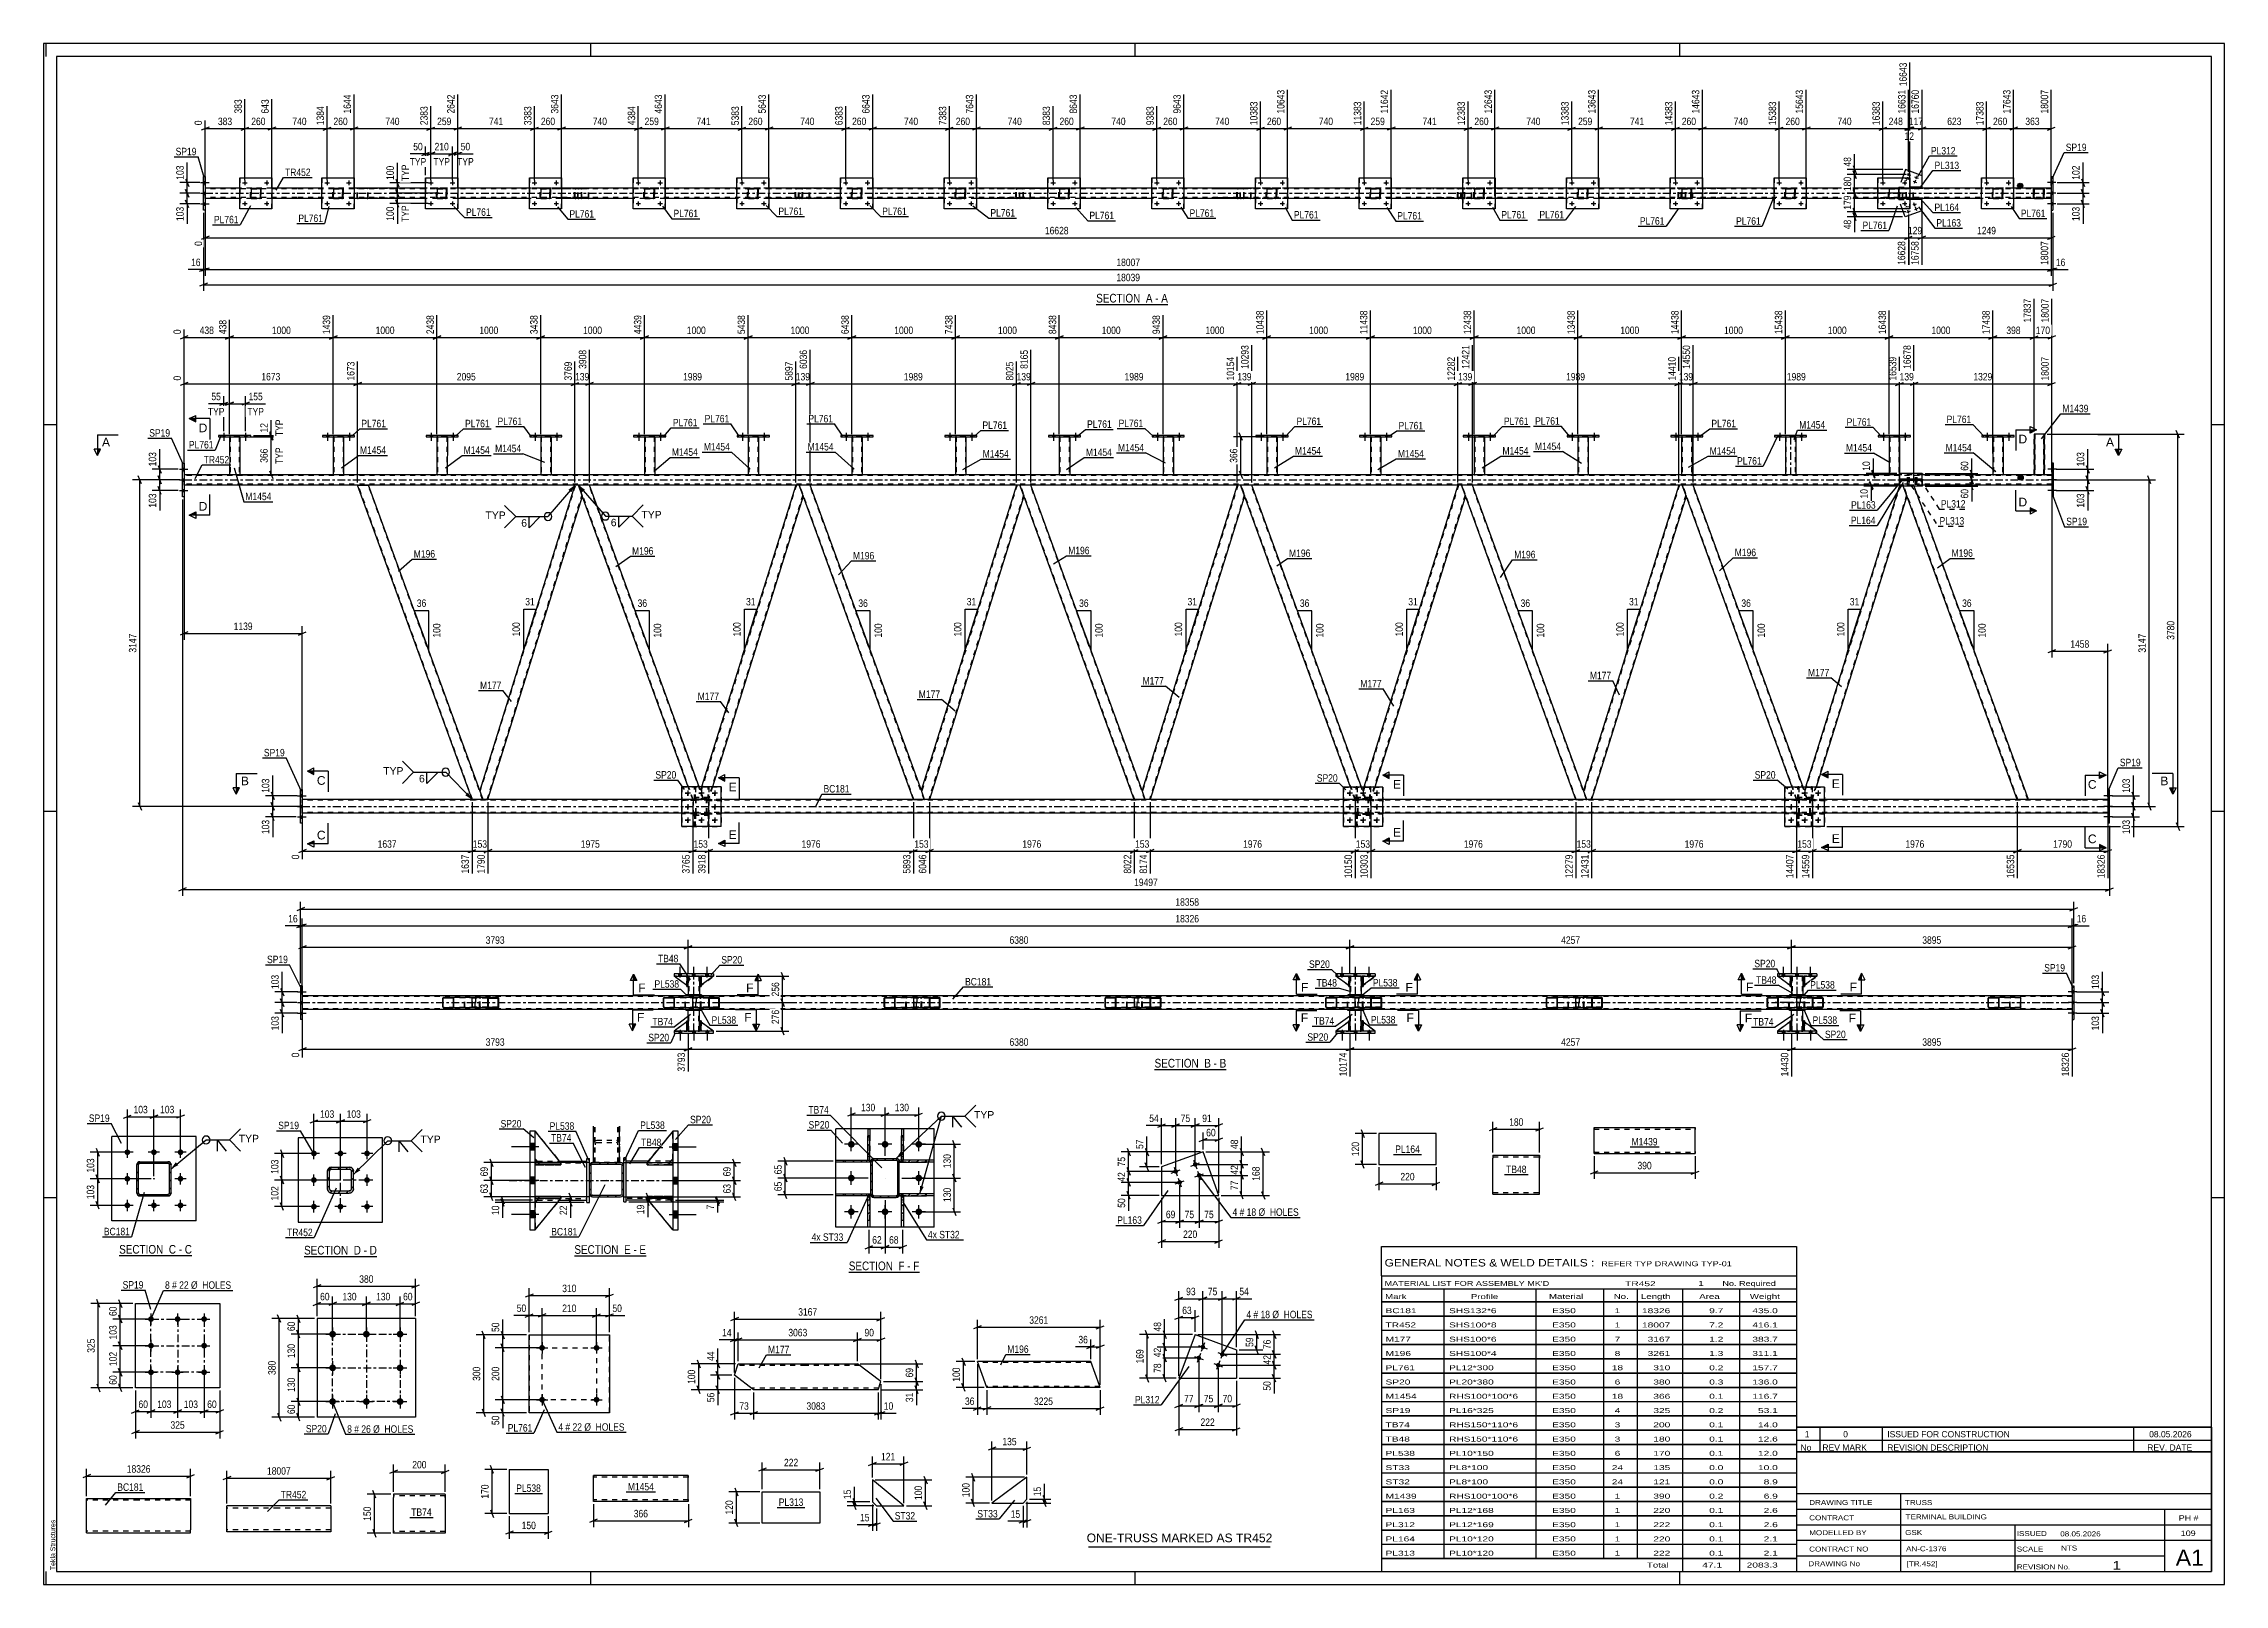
# Paper-space layout 'Layout1' of a CAD drawing. Header units: millimetres. Extents: x 0 to 841, y 0 to 594.
# The model-space entities are those that its viewports show. They can reach past a viewport. Long polylines and large blocks are cut down to what shows.
import ezdxf

# ---------------------------------------------------------------- set-up
doc = ezdxf.new("R2010")
doc.units = ezdxf.units.MM
doc.linetypes.add('DXK_LINE_DOT2', pattern=[3.9198, 1.9599, -1.9599])
doc.linetypes.add('DXK_LINE_DOT3', pattern=[5.9187, 2.979, -0.9799, 0.9799, -0.9799])
doc.layers.add('Viewport layer', color=7, linetype='Continuous', plot=False)
doc.styles.add('Arial', font='ARIAL.TTF', dxfattribs={"height": 0.2})
doc.styles.add('Arial Narrow', font='ARIALN.TTF', dxfattribs={"height": 0.2})

# ---------------------------------------------------------------- blocks, each defined once
blk = doc.blocks.new('Unknown-318889209-18 - 7457')
at = {"color": 6, "linetype": 'Continuous'}
blk.add_line((100.44, 126.42), (128.51, 126.42), dxfattribs=at)
at = {"color": 0, "linetype": 'Continuous'}
blk.add_wipeout([(118.55, 127.17), (118.55, 130.67), (100.44, 130.67), (100.44, 127.17)], dxfattribs=at)
blk.add_wipeout([(122.37, 127.17), (122.37, 130.67), (119.6, 130.67), (119.6, 127.17)], dxfattribs=at)
at = {"color": 7, "linetype": 'Continuous', "style": 'Arial Narrow'}
blk.add_text('SECTION ', height=3.34, dxfattribs=at).set_placement((100.44, 127.17))
at = {"color": 0, "linetype": 'Continuous'}
blk.add_wipeout([(124.69, 127.17), (124.69, 130.67), (123.42, 130.67), (123.42, 127.17)], dxfattribs=at)
blk.add_wipeout([(128.51, 127.17), (128.51, 130.67), (125.74, 130.67), (125.74, 127.17)], dxfattribs=at)
at = {"color": 7, "linetype": 'Continuous', "style": 'Arial Narrow'}
for s, p in [('D', (119.6, 127.17)), ('-', (123.42, 127.17)), ('D', (125.74, 127.17))]:
    blk.add_text(s, height=3.34, dxfattribs=at).set_placement(p)
blk = doc.blocks.new('Unknown-318889209-1133')
at = {"color": 5, "linetype": 'Continuous'}
for p, q in [((841, 594), (0, 594)), ((0, 594), (0, 0)), ((1, 589), (1, 594)), ((836, 589), (5, 589)), ((5, 589), (5, 5)), ((211, 589), (211, 594)), ((421, 589), (421, 594)), ((631, 589), (631, 594)), ((836, 5), (836, 589)), ((841, 0), (841, 594)), ((5, 447), (0, 447)), ((841, 447), (836, 447)), ((5, 298), (0, 298)), ((841, 298), (836, 298)), ((5, 149), (0, 149)), ((841, 149), (836, 149)), ((0, 0), (841, 0)), ((1, 0), (1, 5)), ((5, 5), (836, 5)), ((211, 0), (211, 5)), ((421, 0), (421, 5)), ((631, 0), (631, 5))]:
    blk.add_line(p, q, dxfattribs=at)
at = {"color": 174, "linetype": 'Continuous', "style": 'Arial'}
blk.add_text('Tekla Structures', height=1.9102, rotation=90, dxfattribs=at).set_placement((4.5, 5.5))
blk = doc.blocks.new('Unknown-318889209-11 - 4978')
at = {"color": 6, "linetype": 'Continuous'}
blk.add_line((405.92, 493.44), (433.57, 493.44), dxfattribs=at)
at = {"color": 0, "linetype": 'Continuous'}
blk.add_wipeout([(424.03, 494.19), (424.03, 497.69), (405.92, 497.69), (405.92, 494.19)], dxfattribs=at)
blk.add_wipeout([(427.64, 494.19), (427.64, 497.69), (425.08, 497.69), (425.08, 494.19)], dxfattribs=at)
at = {"color": 7, "linetype": 'Continuous', "style": 'Arial Narrow'}
blk.add_text('SECTION ', height=3.34, dxfattribs=at).set_placement((405.92, 494.19))
at = {"color": 0, "linetype": 'Continuous'}
blk.add_wipeout([(429.96, 494.19), (429.96, 497.69), (428.69, 497.69), (428.69, 494.19)], dxfattribs=at)
blk.add_wipeout([(433.57, 494.19), (433.57, 497.69), (431.01, 497.69), (431.01, 494.19)], dxfattribs=at)
at = {"color": 7, "linetype": 'Continuous', "style": 'Arial Narrow'}
for s, p in [('A', (425.08, 494.19)), ('A', (431.01, 494.19)), ('-', (428.69, 494.19))]:
    blk.add_text(s, height=3.34, dxfattribs=at).set_placement(p)
blk = doc.blocks.new('Unknown-318889209-12 - 2549')
at = {"color": 6, "linetype": 'Continuous'}
blk.add_line((428.44, 198.51), (456.09, 198.51), dxfattribs=at)
at = {"color": 0, "linetype": 'Continuous'}
blk.add_wipeout([(446.55, 199.26), (446.55, 202.76), (428.44, 202.76), (428.44, 199.26)], dxfattribs=at)
blk.add_wipeout([(450.16, 199.26), (450.16, 202.76), (447.6, 202.76), (447.6, 199.26)], dxfattribs=at)
at = {"color": 7, "linetype": 'Continuous', "style": 'Arial Narrow'}
blk.add_text('SECTION ', height=3.34, dxfattribs=at).set_placement((428.44, 199.26))
at = {"color": 0, "linetype": 'Continuous'}
blk.add_wipeout([(452.48, 199.26), (452.48, 202.76), (451.21, 202.76), (451.21, 199.26)], dxfattribs=at)
blk.add_wipeout([(456.09, 199.26), (456.09, 202.76), (453.53, 202.76), (453.53, 199.26)], dxfattribs=at)
at = {"color": 7, "linetype": 'Continuous', "style": 'Arial Narrow'}
for s, p in [('B', (447.6, 199.26)), ('B', (453.53, 199.26)), ('-', (451.21, 199.26))]:
    blk.add_text(s, height=3.34, dxfattribs=at).set_placement(p)
blk = doc.blocks.new('Unknown-318889209-13 - 6417')
at = {"color": 6, "linetype": 'Continuous'}
blk.add_line((29.14, 126.75), (57.21, 126.75), dxfattribs=at)
at = {"color": 0, "linetype": 'Continuous'}
blk.add_wipeout([(47.25, 127.5), (47.25, 131), (29.14, 131), (29.14, 127.5)], dxfattribs=at)
blk.add_wipeout([(51.07, 127.5), (51.07, 131), (48.3, 131), (48.3, 127.5)], dxfattribs=at)
at = {"color": 7, "linetype": 'Continuous', "style": 'Arial Narrow'}
blk.add_text('SECTION ', height=3.34, dxfattribs=at).set_placement((29.14, 127.5))
at = {"color": 0, "linetype": 'Continuous'}
blk.add_wipeout([(53.4, 127.5), (53.4, 131), (52.12, 131), (52.12, 127.5)], dxfattribs=at)
blk.add_wipeout([(57.21, 127.5), (57.21, 131), (54.45, 131), (54.45, 127.5)], dxfattribs=at)
at = {"color": 7, "linetype": 'Continuous', "style": 'Arial Narrow'}
for s, p in [('C', (48.3, 127.5)), ('-', (52.12, 127.5)), ('C', (54.45, 127.5))]:
    blk.add_text(s, height=3.34, dxfattribs=at).set_placement(p)
blk = doc.blocks.new('Unknown-318889209-16 - 6682')
at = {"color": 6, "linetype": 'Continuous'}
blk.add_line((204.68, 126.68), (232.33, 126.68), dxfattribs=at)
at = {"color": 0, "linetype": 'Continuous'}
blk.add_wipeout([(222.79, 127.43), (222.79, 130.93), (204.68, 130.93), (204.68, 127.43)], dxfattribs=at)
blk.add_wipeout([(226.4, 127.43), (226.4, 130.93), (223.84, 130.93), (223.84, 127.43)], dxfattribs=at)
at = {"color": 7, "linetype": 'Continuous', "style": 'Arial Narrow'}
blk.add_text('SECTION ', height=3.34, dxfattribs=at).set_placement((204.68, 127.43))
at = {"color": 0, "linetype": 'Continuous'}
blk.add_wipeout([(228.72, 127.43), (228.72, 130.93), (227.45, 130.93), (227.45, 127.43)], dxfattribs=at)
blk.add_wipeout([(232.33, 127.43), (232.33, 130.93), (229.77, 130.93), (229.77, 127.43)], dxfattribs=at)
at = {"color": 7, "linetype": 'Continuous', "style": 'Arial Narrow'}
for s, p in [('E', (223.84, 127.43)), ('-', (227.45, 127.43)), ('E', (229.77, 127.43))]:
    blk.add_text(s, height=3.34, dxfattribs=at).set_placement(p)
blk = doc.blocks.new('Unknown-318889209-17 - 6037')
at = {"color": 6, "linetype": 'Continuous'}
blk.add_line((310.51, 120.37), (337.73, 120.37), dxfattribs=at)
at = {"color": 0, "linetype": 'Continuous'}
blk.add_wipeout([(328.62, 121.12), (328.62, 124.62), (310.51, 124.62), (310.51, 121.12)], dxfattribs=at)
blk.add_wipeout([(332.01, 121.12), (332.01, 124.62), (329.67, 124.62), (329.67, 121.12)], dxfattribs=at)
at = {"color": 7, "linetype": 'Continuous', "style": 'Arial Narrow'}
blk.add_text('SECTION ', height=3.34, dxfattribs=at).set_placement((310.51, 121.12))
at = {"color": 0, "linetype": 'Continuous'}
blk.add_wipeout([(334.33, 121.12), (334.33, 124.62), (333.06, 124.62), (333.06, 121.12)], dxfattribs=at)
blk.add_wipeout([(337.73, 121.12), (337.73, 124.62), (335.38, 124.62), (335.38, 121.12)], dxfattribs=at)
at = {"color": 7, "linetype": 'Continuous', "style": 'Arial Narrow'}
for s, p in [('F', (329.67, 121.12)), ('-', (333.06, 121.12)), ('F', (335.38, 121.12))]:
    blk.add_text(s, height=3.34, dxfattribs=at).set_placement(p)
blk = doc.blocks.new('Part-318889209-7765 - 7761')
at = {"color": 2, "linetype": 'Continuous'}
for p, q in [((597.9, 176.08), (636.9, 176.09)), ((597.9, 176.08), (597.9, 176.08)), ((597.9, 175.99), (597.9, 176.08)), ((597.9, 175.73), (597.9, 175.99)), ((597.9, 175.34), (597.9, 175.73)), ((597.91, 166.82), (597.9, 175.34)), ((636.9, 176.09), (636.9, 176.09)), ((636.9, 176.09), (636.9, 176)), ((636.9, 176), (636.9, 175.74)), ((636.9, 175.74), (636.9, 175.35)), ((636.9, 166.83), (636.9, 175.35)), ((597.91, 166.43), (597.91, 166.82)), ((597.91, 166.17), (597.91, 166.43)), ((597.91, 166.08), (597.91, 166.17)), ((597.91, 166.08), (636.9, 166.09)), ((597.91, 166.08), (597.91, 166.08)), ((636.9, 166.83), (636.9, 166.44)), ((636.9, 166.44), (636.9, 166.18)), ((636.9, 166.18), (636.9, 166.09)), ((636.9, 166.09), (636.9, 166.09))]:
    blk.add_line(p, q, dxfattribs=at)
at = {"color": 7, "linetype": 'DXK_LINE_DOT2'}
for p, q in [((597.9, 176.08), (636.9, 176.09)), ((597.9, 176.08), (597.9, 175.99)), ((597.9, 175.99), (597.9, 175.73)), ((597.9, 175.73), (597.9, 175.48)), ((597.9, 175.48), (636.9, 175.49)), ((597.9, 175.48), (636.9, 175.49)), ((597.91, 166.72), (597.9, 175.48)), ((597.9, 175.48), (597.9, 175.48)), ((597.9, 175.43), (597.9, 175.48)), ((597.9, 175.43), (597.9, 175.48)), ((597.91, 167.05), (597.9, 175.43)), ((597.9, 175.34), (597.9, 175.43)), ((597.9, 175.3), (597.9, 175.34)), ((597.9, 175.11), (597.9, 175.3)), ((597.91, 166.85), (597.9, 175.11)), ((636.9, 176), (636.9, 176.09)), ((636.9, 175.74), (636.9, 176)), ((636.9, 175.49), (636.9, 175.74)), ((636.9, 166.74), (636.9, 175.49)), ((636.9, 175.49), (636.9, 175.49)), ((636.9, 175.44), (636.9, 175.49)), ((636.9, 175.44), (636.9, 175.49)), ((636.9, 167.06), (636.9, 175.44)), ((636.9, 175.35), (636.9, 175.44)), ((636.9, 175.31), (636.9, 175.35)), ((636.9, 175.12), (636.9, 175.31)), ((636.9, 166.87), (636.9, 175.12)), ((597.91, 166.85), (597.91, 167.05)), ((597.91, 166.72), (597.91, 166.85)), ((597.91, 166.85), (597.91, 166.72)), ((597.91, 166.68), (597.91, 166.72)), ((597.91, 166.72), (597.91, 166.68)), ((597.91, 166.72), (597.91, 166.43)), ((597.91, 166.68), (636.9, 166.69)), ((597.91, 166.68), (636.9, 166.69)), ((597.91, 166.68), (597.91, 166.68)), ((597.91, 166.43), (597.91, 166.17)), ((597.91, 166.17), (597.91, 166.08)), ((597.91, 166.08), (636.9, 166.09)), ((636.9, 166.87), (636.9, 167.06)), ((636.9, 166.74), (636.9, 166.87)), ((636.9, 166.87), (636.9, 166.74)), ((636.9, 166.69), (636.9, 166.74)), ((636.9, 166.74), (636.9, 166.69)), ((636.9, 166.44), (636.9, 166.74)), ((636.9, 166.69), (636.9, 166.69)), ((636.9, 166.18), (636.9, 166.44)), ((636.9, 166.09), (636.9, 166.18))]:
    blk.add_line(p, q, dxfattribs=at)
blk = doc.blocks.new('Bolt-318889209-1889 - 1855')
at = {"linetype": 'Continuous'}
for points in [[(111.46, 97.76, -1), (111.46, 95.16, -1)], [(124.46, 97.76, -1), (124.46, 95.16, -1)], [(137.46, 97.76, -1), (137.46, 95.16, -1)], [(111.46, 84.76, -1), (111.46, 82.16, -1)], [(137.46, 84.76, -1), (137.46, 82.16, -1)], [(111.46, 71.76, -1), (111.46, 69.16, -1)], [(124.46, 71.76, -1), (124.46, 69.16, -1)], [(137.46, 71.76, -1), (137.46, 69.16, -1)]]:
    blk.add_hatch(color=1, dxfattribs=at).paths.add_polyline_path(points)
at = {"color": 1, "linetype": 'Continuous'}
for p, q in [((108.86, 96.46), (114.06, 96.46)), ((111.46, 99.06), (111.46, 93.86)), ((121.86, 96.46), (127.06, 96.46)), ((124.46, 99.06), (124.46, 93.86)), ((134.86, 96.46), (140.06, 96.46)), ((137.46, 99.06), (137.46, 93.86)), ((111.46, 86.06), (111.46, 80.86)), ((137.46, 86.06), (137.46, 80.86)), ((108.86, 83.46), (114.06, 83.46)), ((134.86, 83.46), (140.06, 83.46)), ((108.86, 70.46), (114.06, 70.46)), ((111.46, 73.06), (111.46, 67.86)), ((121.86, 70.46), (127.06, 70.46)), ((124.46, 73.06), (124.46, 67.86)), ((134.86, 70.46), (140.06, 70.46)), ((137.46, 73.06), (137.46, 67.86))]:
    blk.add_line(p, q, dxfattribs=at)
blk = doc.blocks.new('Part-318889209-1904 - 1855')
at = {"color": 2, "linetype": 'Continuous'}
for p, q in [((105.46, 102.46), (105.46, 64.46)), ((143.46, 102.46), (105.46, 102.46)), ((143.46, 102.46), (143.46, 64.46)), ((143.46, 64.46), (105.46, 64.46))]:
    blk.add_line(p, q, dxfattribs=at)
blk = doc.blocks.new('Bolt-318889209-7528 - 7457')
at = {"linetype": 'Continuous'}
for points in [[(104.23, 165.03, -1), (104.23, 167.23, -1)], [(114.48, 165.03, -1), (114.48, 167.23, -1)], [(124.73, 165.03, -1), (124.73, 167.23, -1)], [(104.23, 154.78, -1), (104.23, 156.98, -1)], [(124.73, 154.78, -1), (124.73, 156.98, -1)], [(104.23, 144.53, -1), (104.23, 146.73, -1)], [(114.48, 144.53, -1), (114.48, 146.73, -1)], [(124.73, 144.53, -1), (124.73, 146.73, -1)]]:
    blk.add_hatch(color=1, dxfattribs=at).paths.add_polyline_path(points)
at = {"color": 1, "linetype": 'Continuous'}
for p, q in [((104.23, 163.93), (104.23, 168.33)), ((114.48, 163.93), (114.48, 168.33)), ((124.73, 163.93), (124.73, 168.33)), ((106.43, 166.13), (102.03, 166.13)), ((116.68, 166.13), (112.28, 166.13)), ((126.93, 166.13), (122.53, 166.13)), ((106.43, 155.88), (102.03, 155.88)), ((104.23, 153.68), (104.23, 158.08)), ((126.93, 155.88), (122.53, 155.88)), ((124.73, 153.68), (124.73, 158.08)), ((106.43, 145.63), (102.03, 145.63)), ((104.23, 143.43), (104.23, 147.83)), ((116.68, 145.63), (112.28, 145.63)), ((114.48, 143.43), (114.48, 147.83)), ((126.93, 145.63), (122.53, 145.63)), ((124.73, 143.43), (124.73, 147.83))]:
    blk.add_line(p, q, dxfattribs=at)
blk = doc.blocks.new('Part-318889209-7542 - 7457')
at = {"color": 2, "linetype": 'Continuous'}
for p, q in [((130.73, 172.13), (98.23, 172.13)), ((98.23, 172.13), (98.23, 139.63)), ((130.73, 139.63), (130.73, 172.13)), ((98.23, 139.63), (130.73, 139.63))]:
    blk.add_line(p, q, dxfattribs=at)
blk = doc.blocks.new('Part-318889209-7627 - 7457')
at = {"linetype": 'Continuous'}
h = blk.add_hatch(dxfattribs=at)
h.set_pattern_fill('', scale=0.7, style=0, pattern_type=0)
h.set_pattern_definition([(45, (111.0782, 160.8838), (-1.57154, 1.57154), [])])
h.paths.add_polyline_path([(117.88, 160.88), (111.08, 160.88), (110.47, 160.76), (109.95, 160.42), (109.6, 159.9), (109.48, 159.28), (109.48, 152.48), (109.6, 151.87), (109.95, 151.35), (110.47, 151.01), (111.08, 150.88), (117.88, 150.88), (118.49, 151.01), (119.01, 151.35), (119.36, 151.87), (119.48, 152.48), (119.48, 159.28), (119.36, 159.9), (119.01, 160.42), (118.49, 160.76)])
h.paths.add_polyline_path([(118.62, 159.59), (118.68, 159.28), (118.68, 152.48), (118.62, 152.18), (118.44, 151.92), (118.18, 151.74), (117.88, 151.68), (111.08, 151.68), (110.77, 151.74), (110.51, 151.92), (110.34, 152.18), (110.28, 152.48), (110.28, 159.28), (110.34, 159.59), (110.51, 159.85), (110.77, 160.02), (111.08, 160.08), (117.88, 160.08), (118.18, 160.02), (118.44, 159.85)])
at = {"color": 7, "linetype": 'DXK_LINE_DOT2'}
for p, q in [((109.48, 159.28), (109.6, 159.9)), ((110.47, 160.76), (111.08, 160.88)), ((111.08, 160.08), (110.77, 160.02)), ((111.08, 160.88), (117.88, 160.88)), ((111.08, 160.08), (117.88, 160.08)), ((117.88, 160.88), (118.49, 160.76)), ((118.18, 160.02), (117.88, 160.08)), ((119.36, 159.9), (119.48, 159.28)), ((109.48, 152.48), (109.48, 159.28)), ((109.6, 151.87), (109.48, 152.48)), ((110.34, 159.59), (110.28, 159.28)), ((110.28, 152.48), (110.28, 159.28)), ((110.28, 152.48), (110.34, 152.18)), ((110.77, 151.74), (111.08, 151.68)), ((111.08, 151.68), (117.88, 151.68)), ((117.88, 151.68), (118.18, 151.74)), ((118.68, 159.28), (118.62, 159.59)), ((118.62, 152.18), (118.68, 152.48)), ((118.68, 152.48), (118.68, 159.28)), ((119.48, 152.48), (119.36, 151.87)), ((119.48, 152.48), (119.48, 159.28)), ((111.08, 150.88), (110.47, 151.01)), ((111.08, 150.88), (117.88, 150.88)), ((118.49, 151.01), (117.88, 150.88))]:
    blk.add_line(p, q, dxfattribs=at)
at = {"color": 2, "linetype": 'Continuous'}
for p, q in [((109.6, 159.9), (109.48, 159.28)), ((111.08, 160.88), (110.47, 160.76)), ((110.77, 160.02), (111.08, 160.08)), ((111.08, 160.88), (117.88, 160.88)), ((111.08, 160.08), (117.88, 160.08)), ((118.49, 160.76), (117.88, 160.88)), ((117.88, 160.08), (118.18, 160.02)), ((119.48, 159.28), (119.36, 159.9)), ((109.48, 152.48), (109.48, 159.28)), ((109.48, 152.48), (109.6, 151.87)), ((110.28, 159.28), (110.34, 159.59)), ((110.28, 152.48), (110.28, 159.28)), ((110.34, 152.18), (110.28, 152.48)), ((111.08, 151.68), (110.77, 151.74)), ((111.08, 151.68), (117.88, 151.68)), ((118.18, 151.74), (117.88, 151.68)), ((118.62, 159.59), (118.68, 159.28)), ((118.68, 152.48), (118.62, 152.18)), ((118.68, 152.48), (118.68, 159.28)), ((119.36, 151.87), (119.48, 152.48)), ((119.48, 152.48), (119.48, 159.28)), ((110.47, 151.01), (111.08, 150.88)), ((111.08, 150.88), (117.88, 150.88)), ((117.88, 150.88), (118.49, 151.01))]:
    blk.add_line(p, q, dxfattribs=at)
at = {"color": 7, "linetype": 'DXK_LINE_DOT3'}
for p, q in [((114.48, 145.88), (114.48, 165.88)), ((124.48, 155.88), (104.48, 155.88))]:
    blk.add_line(p, q, dxfattribs=at)
at = {"color": 7, "linetype": 'DXK_LINE_DOT2'}
for centre, radius, start, end in [((111.08, 159.28), 1.6, 112.5, 157.5), ((111.08, 159.28), 0.8, 112.5, 157.5), ((117.88, 159.28), 0.8, 22.5, 67.5), ((117.88, 159.28), 1.6, 22.5, 67.5), ((111.08, 152.48), 1.6, 202.5, 247.5), ((111.08, 152.48), 0.8, 202.5, 247.5), ((117.88, 152.48), 0.8, 292.5, 337.5), ((117.88, 152.48), 1.6, 292.5, 337.5)]:
    blk.add_arc(centre, radius, start, end, dxfattribs=at)
at = {"color": 2, "linetype": 'Continuous'}
for centre, radius, start, end in [((111.08, 159.28), 1.6, 112.5, 157.5), ((111.08, 159.28), 0.8, 112.5, 157.5), ((117.88, 159.28), 0.8, 22.5, 67.5), ((117.88, 159.28), 1.6, 22.5, 67.5), ((111.08, 152.48), 1.6, 202.5, 247.5), ((111.08, 152.48), 0.8, 202.5, 247.5), ((117.88, 152.48), 0.8, 292.5, 337.5), ((117.88, 152.48), 1.6, 292.5, 337.5)]:
    blk.add_arc(centre, radius, start, end, dxfattribs=at)
blk = doc.blocks.new('Part-318889209-5006 - 4978')
at = {"color": 2, "linetype": 'Continuous'}
for p, q in [((61.65, 542.81), (62.29, 542.81)), ((61.65, 529.81), (61.65, 542.81)), ((62.29, 542.81), (62.29, 529.81)), ((62.29, 529.81), (61.65, 529.81))]:
    blk.add_line(p, q, dxfattribs=at)
blk = doc.blocks.new('Part-318889209-5062 - 4978')
at = {"color": 7, "linetype": 'DXK_LINE_DOT2'}
for p, q in [((671.81, 538.27), (671.99, 538.31)), ((672, 538.31), (671.81, 538.27)), ((672, 538.31), (671.99, 538.31)), ((671.99, 538.31), (675.03, 538.31)), ((672, 538.31), (675.04, 538.31)), ((675.03, 538.31), (675.04, 538.31)), ((675.03, 538.31), (675.22, 538.27)), ((675.22, 538.27), (675.04, 538.31)), ((671.51, 537.83), (671.55, 538.01)), ((671.51, 537.83), (671.52, 537.83)), ((671.51, 534.79), (671.51, 537.83)), ((671.52, 534.79), (671.51, 534.79)), ((671.55, 534.6), (671.51, 534.79)), ((671.55, 538.01), (671.52, 537.83)), ((671.52, 534.79), (671.52, 537.83)), ((671.52, 534.79), (671.55, 534.6)), ((671.77, 537.92), (671.75, 537.83)), ((671.76, 537.83), (671.75, 537.83)), ((671.75, 537.83), (671.75, 534.79)), ((671.75, 534.79), (671.76, 534.79)), ((671.75, 534.79), (671.77, 534.7)), ((671.76, 537.83), (671.78, 537.92)), ((671.76, 534.79), (671.76, 537.83)), ((671.78, 534.7), (671.76, 534.79)), ((671.82, 538), (671.77, 537.92)), ((671.77, 534.7), (671.82, 534.62)), ((671.78, 537.92), (671.83, 538)), ((671.83, 534.62), (671.78, 534.7)), ((671.81, 534.34), (671.81, 534.34)), ((671.99, 534.31), (671.81, 534.34)), ((671.81, 534.34), (672, 534.31)), ((671.9, 538.05), (671.82, 538)), ((671.82, 534.62), (671.9, 534.57)), ((671.83, 538), (671.91, 538.05)), ((671.91, 534.57), (671.83, 534.62)), ((671.99, 538.07), (671.9, 538.05)), ((671.9, 534.57), (671.99, 534.55)), ((671.91, 538.05), (672, 538.07)), ((672, 534.55), (671.91, 534.57)), ((671.99, 538.07), (672, 538.07)), ((675.03, 538.07), (671.99, 538.07)), ((672, 534.55), (671.99, 534.55)), ((671.99, 534.55), (675.03, 534.55)), ((672, 534.31), (671.99, 534.31)), ((671.99, 534.31), (675.03, 534.31)), ((672, 538.07), (675.04, 538.07)), ((672, 534.55), (675.04, 534.55)), ((672, 534.31), (675.04, 534.31)), ((675.04, 538.07), (675.03, 538.07)), ((675.12, 538.05), (675.03, 538.07)), ((675.03, 534.55), (675.12, 534.57)), ((675.03, 534.55), (675.04, 534.55)), ((675.22, 534.34), (675.03, 534.31)), ((675.03, 534.31), (675.04, 534.31)), ((675.04, 538.07), (675.13, 538.05)), ((675.13, 534.57), (675.04, 534.55)), ((675.04, 534.31), (675.22, 534.34)), ((675.12, 538.05), (675.13, 538.05)), ((675.2, 538), (675.12, 538.05)), ((675.12, 534.57), (675.2, 534.62)), ((675.13, 538.05), (675.21, 538)), ((675.21, 534.62), (675.13, 534.57)), ((675.25, 537.92), (675.2, 538)), ((675.2, 534.62), (675.25, 534.7)), ((675.21, 538), (675.26, 537.92)), ((675.26, 534.7), (675.21, 534.62)), ((675.27, 537.83), (675.25, 537.92)), ((675.25, 534.7), (675.27, 534.79)), ((675.26, 537.92), (675.28, 537.83)), ((675.28, 534.79), (675.26, 534.7)), ((675.28, 537.83), (675.27, 537.83)), ((675.27, 537.83), (675.27, 534.79)), ((675.27, 534.79), (675.28, 534.79)), ((675.28, 534.79), (675.28, 537.83)), ((675.48, 538.01), (675.51, 537.83)), ((675.52, 537.83), (675.48, 538.01)), ((675.51, 534.79), (675.48, 534.6)), ((675.48, 534.6), (675.52, 534.79)), ((675.52, 537.83), (675.51, 537.83)), ((675.51, 537.83), (675.51, 534.79)), ((675.51, 534.79), (675.52, 534.79)), ((675.52, 534.79), (675.52, 537.83))]:
    blk.add_line(p, q, dxfattribs=at)
for centre, start, end in [((671.99, 537.83), 112.5, 157.5), ((672, 537.83), 112.5, 157.5), ((675.03, 537.83), 22.49999, 67.49999), ((675.04, 537.83), 22.49999, 67.49999), ((671.99, 534.79), 202.49999, 247.49999), ((672, 534.79), 202.49999, 247.49999), ((675.03, 534.79), 292.5, 337.5), ((675.04, 534.79), 292.5, 337.5)]:
    blk.add_arc(centre, 0.48, start, end, dxfattribs=at)
blk = doc.blocks.new('Part-318889209-5167 - 4978')
at = {"color": 2, "linetype": 'Continuous'}
for p, q in [((187.32, 530.31), (187.32, 542.31)), ((187.32, 542.31), (187.32, 542.31)), ((187.32, 542.31), (199.72, 542.31)), ((199.72, 542.31), (199.72, 530.31)), ((187.32, 530.31), (187.32, 530.31)), ((199.72, 530.31), (187.32, 530.31))]:
    blk.add_line(p, q, dxfattribs=at)
at = {"color": 7, "linetype": 'DXK_LINE_DOT2'}
for p, q in [((187.32, 542.31), (187.32, 530.31)), ((187.32, 542.31), (187.32, 542.31)), ((199.72, 530.31), (199.72, 542.31)), ((187.32, 530.31), (187.32, 530.31))]:
    blk.add_line(p, q, dxfattribs=at)
blk = doc.blocks.new('Part-318889209-4998 - 4978')
at = {"color": 7, "linetype": 'DXK_LINE_DOT2'}
for p, q in [((461.79, 538.31), (461.66, 538.28)), ((477.12, 538.31), (461.79, 538.31)), ((465.49, 538.28), (465.36, 538.31)), ((461.47, 538.11), (461.45, 537.99)), ((461.45, 534.63), (461.45, 537.99)), ((461.45, 534.63), (461.47, 534.51)), ((461.62, 537.99), (461.63, 538.05)), ((461.62, 534.63), (461.62, 537.99)), ((461.63, 534.57), (461.62, 534.63)), ((461.63, 538.05), (461.67, 538.1)), ((461.67, 534.52), (461.63, 534.57)), ((461.66, 534.33), (461.79, 534.31)), ((461.67, 538.1), (461.72, 538.14)), ((461.67, 534.52), (461.7, 534.5)), ((461.7, 534.5), (461.72, 534.48)), ((461.72, 538.14), (461.79, 538.15)), ((461.72, 534.48), (461.79, 534.47)), ((477.12, 538.15), (461.79, 538.15)), ((477.12, 534.47), (461.79, 534.47)), ((477.12, 534.31), (461.79, 534.31)), ((465.36, 538.15), (465.43, 538.14)), ((465.43, 534.48), (465.36, 534.47)), ((465.36, 534.31), (465.49, 534.33)), ((465.43, 538.14), (465.45, 538.12)), ((465.48, 534.52), (465.43, 534.48)), ((465.45, 538.12), (465.48, 538.1)), ((465.48, 538.1), (465.52, 538.05)), ((465.52, 534.57), (465.48, 534.52)), ((465.52, 538.05), (465.53, 537.99)), ((465.53, 534.63), (465.52, 534.57)), ((465.53, 534.63), (465.53, 537.99)), ((465.7, 537.99), (465.68, 538.11)), ((465.68, 534.51), (465.7, 534.63)), ((465.7, 534.63), (465.7, 537.99))]:
    blk.add_line(p, q, dxfattribs=at)
for centre, start, end in [((461.77, 537.97), 110.75832, 155.68004), ((465.38, 537.97), 24.31996, 69.24168), ((461.77, 534.64), 204.31996, 249.24168), ((465.38, 534.64), 290.75832, 335.68004)]:
    blk.add_arc(centre, 0.331, start, end, dxfattribs=at)
blk = doc.blocks.new('Part-318889209-4980 - 4978')
at = {"color": 7, "linetype": 'DXK_LINE_DOT2'}
for p, q in [((546.92, 538.31), (546.79, 538.28)), ((562.25, 538.31), (546.92, 538.31)), ((550.63, 538.28), (550.5, 538.31)), ((546.61, 538.11), (546.58, 537.99)), ((546.58, 534.63), (546.58, 537.99)), ((546.58, 534.63), (546.61, 534.51)), ((546.75, 537.99), (546.76, 538.05)), ((546.75, 534.63), (546.75, 537.99)), ((546.76, 534.57), (546.75, 534.63)), ((546.76, 538.05), (546.8, 538.1)), ((546.8, 534.52), (546.76, 534.57)), ((546.79, 534.33), (546.92, 534.31)), ((546.8, 538.1), (546.86, 538.14)), ((546.8, 534.52), (546.83, 534.5)), ((546.83, 534.5), (546.86, 534.48)), ((546.86, 538.14), (546.92, 538.15)), ((546.86, 534.48), (546.92, 534.47)), ((562.25, 538.15), (546.92, 538.15)), ((562.25, 534.47), (546.92, 534.47)), ((562.25, 534.31), (546.92, 534.31)), ((550.5, 538.15), (550.56, 538.14)), ((550.56, 534.48), (550.5, 534.47)), ((550.5, 534.31), (550.63, 534.33)), ((550.56, 538.14), (550.62, 538.1)), ((550.62, 534.52), (550.56, 534.48)), ((550.62, 538.1), (550.65, 538.05)), ((550.65, 534.57), (550.62, 534.52)), ((550.65, 538.05), (550.67, 537.99)), ((550.67, 534.63), (550.65, 534.57)), ((550.67, 534.63), (550.67, 537.99)), ((550.84, 537.99), (550.81, 538.11)), ((550.81, 534.51), (550.84, 534.63)), ((550.84, 534.63), (550.84, 537.99))]:
    blk.add_line(p, q, dxfattribs=at)
for centre, start, end in [((546.91, 537.97), 110.75832, 155.68004), ((550.51, 537.97), 24.31996, 69.24168), ((546.91, 534.64), 204.31996, 249.24168), ((550.51, 534.64), 290.75832, 335.68004)]:
    blk.add_arc(centre, 0.331, start, end, dxfattribs=at)
blk = doc.blocks.new('Bolt-318889209-5128 - 4978')
at = {"linetype": 'Continuous'}
for points in [[(188.88, 532.31), (188.89, 532.4), (188.92, 532.49), (188.97, 532.57), (189.03, 532.64), (189.1, 532.69), (189.19, 532.73), (189.28, 532.75), (189.37, 532.75), (189.46, 532.73), (189.54, 532.69), (189.62, 532.64), (189.68, 532.57), (189.73, 532.49), (189.75, 532.4), (189.76, 532.31), (189.75, 532.22), (189.73, 532.13), (189.68, 532.05), (189.62, 531.98), (189.54, 531.93), (189.46, 531.89), (189.37, 531.87), (189.28, 531.87), (189.19, 531.89), (189.1, 531.93), (189.03, 531.98), (188.97, 532.05), (188.92, 532.13), (188.89, 532.22)], [(197.28, 532.31), (197.29, 532.4), (197.32, 532.49), (197.37, 532.57), (197.43, 532.64), (197.5, 532.69), (197.59, 532.73), (197.68, 532.75), (197.77, 532.75), (197.86, 532.73), (197.94, 532.69), (198.02, 532.64), (198.08, 532.57), (198.13, 532.49), (198.15, 532.4), (198.16, 532.31), (198.15, 532.22), (198.13, 532.13), (198.08, 532.05), (198.02, 531.98), (197.94, 531.93), (197.86, 531.89), (197.77, 531.87), (197.68, 531.87), (197.59, 531.89), (197.5, 531.93), (197.43, 531.98), (197.37, 532.05), (197.32, 532.13), (197.29, 532.22)]]:
    blk.add_hatch(color=1, dxfattribs=at).paths.add_polyline_path(points)
at = {"color": 1, "linetype": 'Continuous'}
for p, q in [((188.44, 532.31), (190.2, 532.31)), ((189.32, 533.19), (189.32, 531.43)), ((196.84, 532.31), (198.6, 532.31)), ((197.72, 533.19), (197.72, 531.43))]:
    blk.add_line(p, q, dxfattribs=at)
blk = doc.blocks.new('Bolt-318889209-5256 - 4978')
at = {"linetype": 'Continuous'}
for points in [[(108.89, 532.31), (108.89, 532.4), (108.92, 532.49), (108.97, 532.57), (109.03, 532.64), (109.11, 532.69), (109.19, 532.73), (109.28, 532.75), (109.37, 532.75), (109.46, 532.73), (109.55, 532.69), (109.62, 532.64), (109.68, 532.57), (109.73, 532.49), (109.76, 532.4), (109.77, 532.31), (109.76, 532.22), (109.73, 532.13), (109.68, 532.05), (109.62, 531.98), (109.55, 531.93), (109.46, 531.89), (109.37, 531.87), (109.28, 531.87), (109.19, 531.89), (109.11, 531.93), (109.03, 531.98), (108.97, 532.05), (108.92, 532.13), (108.89, 532.22)], [(117.29, 532.31), (117.29, 532.4), (117.32, 532.49), (117.37, 532.57), (117.43, 532.64), (117.51, 532.69), (117.59, 532.73), (117.68, 532.75), (117.77, 532.75), (117.86, 532.73), (117.95, 532.69), (118.02, 532.64), (118.08, 532.57), (118.13, 532.49), (118.16, 532.4), (118.17, 532.31), (118.16, 532.22), (118.13, 532.13), (118.08, 532.05), (118.02, 531.98), (117.95, 531.93), (117.86, 531.89), (117.77, 531.87), (117.68, 531.87), (117.59, 531.89), (117.51, 531.93), (117.43, 531.98), (117.37, 532.05), (117.32, 532.13), (117.29, 532.22)]]:
    blk.add_hatch(color=1, dxfattribs=at).paths.add_polyline_path(points)
at = {"color": 1, "linetype": 'Continuous'}
for p, q in [((108.45, 532.31), (110.21, 532.31)), ((109.33, 533.19), (109.33, 531.43)), ((116.85, 532.31), (118.61, 532.31)), ((117.73, 533.19), (117.73, 531.43))]:
    blk.add_line(p, q, dxfattribs=at)
blk = doc.blocks.new('Part-318889209-4981 - 4978')
at = {"color": 7, "linetype": 'DXK_LINE_DOT2'}
for p, q in [((632.06, 538.31), (631.93, 538.28)), ((647.38, 538.31), (632.06, 538.31)), ((635.76, 538.28), (635.63, 538.31)), ((631.74, 538.11), (631.72, 537.99)), ((631.72, 534.63), (631.72, 537.99)), ((631.72, 534.63), (631.74, 534.51)), ((631.89, 537.99), (631.9, 538.05)), ((631.89, 534.63), (631.89, 537.99)), ((631.9, 534.57), (631.89, 534.63)), ((631.9, 538.05), (631.94, 538.1)), ((631.94, 534.52), (631.9, 534.57)), ((631.93, 534.33), (632.06, 534.31)), ((631.94, 538.1), (631.99, 538.14)), ((631.99, 534.48), (631.94, 534.52)), ((631.99, 538.14), (632.06, 538.15)), ((632.06, 534.47), (631.99, 534.48)), ((647.38, 538.15), (632.06, 538.15)), ((647.38, 534.47), (632.06, 534.47)), ((647.38, 534.31), (632.06, 534.31)), ((635.63, 538.15), (635.7, 538.14)), ((635.7, 534.48), (635.63, 534.47)), ((635.63, 534.31), (635.76, 534.33)), ((635.7, 538.14), (635.75, 538.1)), ((635.75, 534.52), (635.7, 534.48)), ((635.75, 538.1), (635.79, 538.05)), ((635.79, 534.57), (635.75, 534.52)), ((635.79, 538.05), (635.8, 537.99)), ((635.8, 534.63), (635.79, 534.57)), ((635.8, 534.63), (635.8, 537.99)), ((635.97, 537.99), (635.95, 538.11)), ((635.95, 534.51), (635.97, 534.63)), ((635.97, 534.63), (635.97, 537.99))]:
    blk.add_line(p, q, dxfattribs=at)
at = {"color": 7, "linetype": 'DXK_LINE_DOT3'}
blk.add_line((645.6, 536.31), (630.42, 536.31), dxfattribs=at)
at = {"color": 7, "linetype": 'DXK_LINE_DOT2'}
for centre, start, end in [((632.04, 537.97), 110.75832, 155.68004), ((635.64, 537.97), 24.31996, 69.24168), ((632.04, 534.64), 204.31996, 249.24168), ((635.64, 534.64), 290.75832, 335.68004)]:
    blk.add_arc(centre, 0.331, start, end, dxfattribs=at)
blk = doc.blocks.new('Bolt-318889209-5150 - 4978')
at = {"linetype": 'Continuous'}
for points in [[(508.88, 532.31), (508.89, 532.4), (508.92, 532.49), (508.97, 532.57), (509.03, 532.64), (509.1, 532.69), (509.19, 532.73), (509.28, 532.75), (509.37, 532.75), (509.46, 532.73), (509.54, 532.69), (509.62, 532.64), (509.68, 532.57), (509.73, 532.49), (509.75, 532.4), (509.76, 532.31), (509.75, 532.22), (509.73, 532.13), (509.68, 532.05), (509.62, 531.98), (509.54, 531.93), (509.46, 531.89), (509.37, 531.87), (509.28, 531.87), (509.19, 531.89), (509.1, 531.93), (509.03, 531.98), (508.97, 532.05), (508.92, 532.13), (508.89, 532.22)], [(517.28, 532.31), (517.29, 532.4), (517.32, 532.49), (517.37, 532.57), (517.43, 532.64), (517.5, 532.69), (517.59, 532.73), (517.68, 532.75), (517.77, 532.75), (517.86, 532.73), (517.94, 532.69), (518.02, 532.64), (518.08, 532.57), (518.13, 532.49), (518.15, 532.4), (518.16, 532.31), (518.15, 532.22), (518.13, 532.13), (518.08, 532.05), (518.02, 531.98), (517.94, 531.93), (517.86, 531.89), (517.77, 531.87), (517.68, 531.87), (517.59, 531.89), (517.5, 531.93), (517.43, 531.98), (517.37, 532.05), (517.32, 532.13), (517.29, 532.22)]]:
    blk.add_hatch(color=1, dxfattribs=at).paths.add_polyline_path(points)
at = {"color": 1, "linetype": 'Continuous'}
for p, q in [((508.44, 532.31), (510.2, 532.31)), ((509.32, 533.19), (509.32, 531.43)), ((516.84, 532.31), (518.6, 532.31)), ((517.72, 533.19), (517.72, 531.43))]:
    blk.add_line(p, q, dxfattribs=at)
blk = doc.blocks.new('Part-318889209-4999 - 4978')
at = {"color": 7, "linetype": 'DXK_LINE_DOT2'}
for p, q in [((717.19, 538.31), (717.06, 538.28)), ((732.52, 538.31), (717.19, 538.31)), ((720.9, 538.28), (720.77, 538.31)), ((716.88, 538.11), (716.85, 537.99)), ((716.85, 534.63), (716.85, 537.99)), ((716.85, 534.63), (716.88, 534.51)), ((717.02, 537.99), (717.03, 538.05)), ((717.02, 534.63), (717.02, 537.99)), ((717.03, 534.57), (717.02, 534.63)), ((717.03, 538.05), (717.07, 538.1)), ((717.07, 534.52), (717.03, 534.57)), ((717.06, 534.33), (717.19, 534.31)), ((717.07, 538.1), (717.12, 538.14)), ((717.12, 534.48), (717.07, 534.52)), ((717.12, 538.14), (717.19, 538.15)), ((717.19, 534.47), (717.12, 534.48)), ((732.52, 538.15), (717.19, 538.15)), ((732.52, 534.47), (717.19, 534.47)), ((732.52, 534.31), (717.19, 534.31)), ((720.77, 538.15), (720.83, 538.14)), ((720.83, 534.48), (720.77, 534.47)), ((720.77, 534.31), (720.9, 534.33)), ((720.83, 538.14), (720.86, 538.12)), ((720.89, 534.52), (720.83, 534.48)), ((720.86, 538.12), (720.89, 538.1)), ((720.89, 538.1), (720.92, 538.05)), ((720.92, 534.57), (720.89, 534.52)), ((720.92, 538.05), (720.94, 537.99)), ((720.94, 534.63), (720.92, 534.57)), ((720.94, 534.63), (720.94, 537.99)), ((721.11, 537.99), (721.08, 538.11)), ((721.08, 534.51), (721.11, 534.63)), ((721.11, 534.63), (721.11, 537.99))]:
    blk.add_line(p, q, dxfattribs=at)
for centre, start, end in [((717.18, 537.97), 110.75832, 155.68004), ((720.78, 537.97), 24.31996, 69.24168), ((717.18, 534.64), 204.31996, 249.24168), ((720.78, 534.64), 290.75832, 335.68004)]:
    blk.add_arc(centre, 0.331, start, end, dxfattribs=at)
blk = doc.blocks.new('Part-318889209-5237 - 4978')
at = {"color": 7, "linetype": 'DXK_LINE_DOT2'}
for p, q in [((377.59, 538.31), (365.43, 538.31)), ((375.5, 538.31), (375.31, 538.27)), ((376.31, 538.07), (376.31, 538.31)), ((377.69, 538.27), (377.59, 538.31)), ((377.78, 538.17), (377.69, 538.27)), ((377.59, 538.07), (365.43, 538.07)), ((377.59, 534.55), (365.43, 534.55)), ((377.59, 534.31), (365.43, 534.31)), ((375.01, 537.91), (374.99, 537.83)), ((374.99, 534.79), (374.99, 537.83)), ((374.99, 534.79), (375.01, 534.7)), ((375.03, 538.01), (375.01, 537.91)), ((375.01, 534.7), (375.03, 534.6)), ((375.25, 537.83), (375.27, 537.92)), ((375.25, 534.79), (375.25, 537.83)), ((375.27, 534.7), (375.25, 534.79)), ((375.27, 537.92), (375.32, 538)), ((375.32, 534.62), (375.27, 534.7)), ((375.31, 534.34), (375.5, 534.31)), ((375.32, 538), (375.4, 538.05)), ((375.4, 534.57), (375.32, 534.62)), ((375.4, 538.05), (375.5, 538.07)), ((375.5, 534.55), (375.4, 534.57)), ((376.31, 534.31), (376.31, 534.55)), ((377.59, 538.07), (377.64, 538.05)), ((377.64, 534.57), (377.59, 534.55)), ((377.59, 534.31), (377.69, 534.34)), ((377.64, 538.05), (377.68, 538)), ((377.68, 534.62), (377.64, 534.57)), ((377.68, 538), (377.71, 537.92)), ((377.71, 534.7), (377.68, 534.62)), ((377.69, 534.34), (377.78, 534.45)), ((377.71, 537.92), (377.72, 537.83)), ((377.72, 534.79), (377.71, 534.7)), ((377.72, 534.79), (377.72, 537.83)), ((377.84, 538.01), (377.78, 538.17)), ((377.78, 534.45), (377.79, 534.48)), ((377.79, 534.48), (377.84, 534.6)), ((377.86, 537.83), (377.84, 538.01)), ((377.84, 534.6), (377.86, 534.79)), ((377.86, 534.79), (377.86, 537.83))]:
    blk.add_line(p, q, dxfattribs=at)
for centre, start, end in [((375.48, 537.81), 111.1941, 156.15059), ((375.48, 534.8), 203.84941, 248.8059)]:
    blk.add_arc(centre, 0.492, start, end, dxfattribs=at)
blk = doc.blocks.new('Part-318889209-5000 - 4978')
at = {"color": 7, "linetype": 'DXK_LINE_DOT2'}
for p, q in [((206.38, 538.31), (206.25, 538.28)), ((221.71, 538.31), (206.38, 538.31)), ((210.09, 538.28), (209.96, 538.31)), ((206.07, 538.11), (206.04, 537.99)), ((206.04, 534.63), (206.04, 537.99)), ((206.04, 534.63), (206.07, 534.51)), ((206.21, 537.99), (206.23, 538.05)), ((206.21, 534.63), (206.21, 537.99)), ((206.23, 534.57), (206.21, 534.63)), ((206.23, 538.05), (206.26, 538.1)), ((206.26, 534.52), (206.23, 534.57)), ((206.25, 534.33), (206.38, 534.31)), ((206.26, 538.1), (206.32, 538.14)), ((206.26, 534.52), (206.3, 534.5)), ((206.3, 534.5), (206.32, 534.48)), ((206.32, 538.14), (206.38, 538.15)), ((206.32, 534.48), (206.38, 534.47)), ((221.71, 538.15), (206.38, 538.15)), ((221.71, 534.47), (206.38, 534.47)), ((221.71, 534.31), (206.38, 534.31)), ((209.96, 538.15), (210.03, 538.14)), ((210.03, 534.48), (209.96, 534.47)), ((209.96, 534.31), (210.09, 534.33)), ((210.03, 538.14), (210.05, 538.12)), ((210.08, 534.52), (210.03, 534.48)), ((210.05, 538.12), (210.08, 538.1)), ((210.08, 538.1), (210.12, 538.05)), ((210.12, 534.57), (210.08, 534.52)), ((210.12, 538.05), (210.13, 537.99)), ((210.13, 534.63), (210.12, 534.57)), ((210.13, 534.63), (210.13, 537.99)), ((210.3, 537.99), (210.27, 538.11)), ((210.27, 534.51), (210.3, 534.63)), ((210.3, 534.63), (210.3, 537.99))]:
    blk.add_line(p, q, dxfattribs=at)
for centre, start, end in [((206.37, 537.97), 110.75832, 155.68004), ((209.97, 537.97), 24.31996, 69.24168), ((206.37, 534.64), 204.31996, 249.24168), ((209.97, 534.64), 290.75832, 335.68004)]:
    blk.add_arc(centre, 0.331, start, end, dxfattribs=at)
blk = doc.blocks.new('Bolt-318889209-5140 - 4978')
at = {"linetype": 'Continuous'}
for points in [[(708.88, 532.31), (708.89, 532.4), (708.92, 532.49), (708.96, 532.57), (709.02, 532.64), (709.1, 532.69), (709.18, 532.73), (709.27, 532.75), (709.36, 532.75), (709.45, 532.73), (709.54, 532.69), (709.61, 532.64), (709.67, 532.57), (709.72, 532.49), (709.75, 532.4), (709.76, 532.31), (709.75, 532.22), (709.72, 532.13), (709.67, 532.05), (709.61, 531.98), (709.54, 531.93), (709.45, 531.89), (709.36, 531.87), (709.27, 531.87), (709.18, 531.89), (709.1, 531.93), (709.02, 531.98), (708.96, 532.05), (708.92, 532.13), (708.89, 532.22)], [(717.28, 532.31), (717.29, 532.4), (717.32, 532.49), (717.36, 532.57), (717.42, 532.64), (717.5, 532.69), (717.58, 532.73), (717.67, 532.75), (717.76, 532.75), (717.85, 532.73), (717.94, 532.69), (718.01, 532.64), (718.07, 532.57), (718.12, 532.49), (718.15, 532.4), (718.16, 532.31), (718.15, 532.22), (718.12, 532.13), (718.07, 532.05), (718.01, 531.98), (717.94, 531.93), (717.85, 531.89), (717.76, 531.87), (717.67, 531.87), (717.58, 531.89), (717.5, 531.93), (717.42, 531.98), (717.36, 532.05), (717.32, 532.13), (717.29, 532.22)]]:
    blk.add_hatch(color=1, dxfattribs=at).paths.add_polyline_path(points)
at = {"color": 1, "linetype": 'Continuous'}
for p, q in [((708.44, 532.31), (710.2, 532.31)), ((709.32, 533.19), (709.32, 531.43)), ((716.84, 532.31), (718.6, 532.31)), ((717.72, 533.19), (717.72, 531.43))]:
    blk.add_line(p, q, dxfattribs=at)
blk = doc.blocks.new('Part-318889209-5001 - 4978')
at = {"color": 7, "linetype": 'DXK_LINE_DOT2'}
for p, q in [((718.13, 538.31), (705.97, 538.31)), ((716.03, 538.31), (715.84, 538.27)), ((716.85, 538.07), (716.85, 538.31)), ((718.23, 538.27), (718.13, 538.31)), ((718.32, 538.17), (718.23, 538.27)), ((718.13, 538.07), (705.97, 538.07)), ((718.13, 534.55), (705.97, 534.55)), ((718.13, 534.31), (705.97, 534.31)), ((715.57, 538.01), (715.53, 537.83)), ((715.53, 534.79), (715.53, 537.83)), ((715.53, 534.79), (715.57, 534.6)), ((715.78, 537.83), (715.8, 537.92)), ((715.78, 534.79), (715.78, 537.83)), ((715.8, 534.7), (715.78, 534.79)), ((715.8, 537.92), (715.86, 538)), ((715.86, 534.62), (715.8, 534.7)), ((715.84, 534.34), (716.03, 534.31)), ((715.86, 538), (715.94, 538.05)), ((715.94, 534.57), (715.86, 534.62)), ((715.94, 538.05), (716.03, 538.07)), ((716.03, 534.55), (715.94, 534.57)), ((716.85, 534.31), (716.85, 534.55)), ((718.13, 538.07), (718.18, 538.05)), ((718.18, 534.57), (718.13, 534.55)), ((718.13, 534.31), (718.23, 534.34)), ((718.18, 538.05), (718.22, 538)), ((718.22, 534.62), (718.18, 534.57)), ((718.22, 538), (718.25, 537.92)), ((718.25, 534.7), (718.22, 534.62)), ((718.23, 534.34), (718.32, 534.45)), ((718.25, 537.92), (718.26, 537.83)), ((718.26, 534.79), (718.25, 534.7)), ((718.26, 534.79), (718.26, 537.83)), ((718.38, 538.01), (718.32, 538.17)), ((718.32, 534.45), (718.38, 534.6)), ((718.4, 537.83), (718.38, 538.01)), ((718.38, 534.6), (718.4, 534.79)), ((718.4, 534.79), (718.4, 537.83))]:
    blk.add_line(p, q, dxfattribs=at)
for centre, start, end in [((716.02, 537.81), 111.1941, 156.15059), ((716.02, 534.8), 203.84941, 248.8059)]:
    blk.add_arc(centre, 0.492, start, end, dxfattribs=at)
blk = doc.blocks.new('Bolt-318889209-5147 - 4978')
at = {"linetype": 'Continuous'}
for points in [[(548.88, 540.31), (548.89, 540.4), (548.92, 540.49), (548.96, 540.57), (549.02, 540.64), (549.1, 540.69), (549.18, 540.73), (549.27, 540.75), (549.36, 540.75), (549.45, 540.73), (549.54, 540.69), (549.61, 540.64), (549.67, 540.57), (549.72, 540.49), (549.75, 540.4), (549.76, 540.31), (549.75, 540.22), (549.72, 540.13), (549.67, 540.05), (549.61, 539.98), (549.54, 539.93), (549.45, 539.89), (549.36, 539.87), (549.27, 539.87), (549.18, 539.89), (549.1, 539.93), (549.02, 539.98), (548.96, 540.05), (548.92, 540.13), (548.89, 540.22)], [(557.28, 540.31), (557.29, 540.4), (557.32, 540.49), (557.36, 540.57), (557.42, 540.64), (557.5, 540.69), (557.58, 540.73), (557.67, 540.75), (557.76, 540.75), (557.85, 540.73), (557.94, 540.69), (558.01, 540.64), (558.07, 540.57), (558.12, 540.49), (558.15, 540.4), (558.16, 540.31), (558.15, 540.22), (558.12, 540.13), (558.07, 540.05), (558.01, 539.98), (557.94, 539.93), (557.85, 539.89), (557.76, 539.87), (557.67, 539.87), (557.58, 539.89), (557.5, 539.93), (557.42, 539.98), (557.36, 540.05), (557.32, 540.13), (557.29, 540.22)]]:
    blk.add_hatch(color=1, dxfattribs=at).paths.add_polyline_path(points)
at = {"color": 1, "linetype": 'Continuous'}
for p, q in [((548.44, 540.31), (550.2, 540.31)), ((549.32, 541.19), (549.32, 539.43)), ((556.84, 540.31), (558.6, 540.31)), ((557.72, 541.19), (557.72, 539.43))]:
    blk.add_line(p, q, dxfattribs=at)
blk = doc.blocks.new('Part-318889209-5007 - 4978')
at = {"color": 7, "linetype": 'DXK_LINE_DOT2'}
for p, q in [((121.25, 538.31), (121.12, 538.28)), ((136.58, 538.31), (121.25, 538.31)), ((124.96, 538.28), (124.83, 538.31)), ((120.94, 538.11), (120.91, 537.99)), ((120.91, 534.63), (120.91, 537.99)), ((120.91, 534.63), (120.94, 534.51)), ((121.08, 537.99), (121.09, 538.05)), ((121.08, 534.63), (121.08, 537.99)), ((121.09, 534.57), (121.08, 534.63)), ((121.09, 538.05), (121.13, 538.1)), ((121.13, 534.52), (121.09, 534.57)), ((121.12, 534.33), (121.25, 534.31)), ((121.13, 538.1), (121.19, 538.14)), ((121.13, 534.52), (121.16, 534.5)), ((121.16, 534.5), (121.19, 534.48)), ((121.19, 538.14), (121.25, 538.15)), ((121.19, 534.48), (121.25, 534.47)), ((136.58, 538.15), (121.25, 538.15)), ((136.58, 534.47), (121.25, 534.47)), ((136.58, 534.31), (121.25, 534.31)), ((124.83, 538.15), (124.89, 538.14)), ((124.89, 534.48), (124.83, 534.47)), ((124.83, 534.31), (124.96, 534.33)), ((124.89, 538.14), (124.92, 538.12)), ((124.95, 534.52), (124.89, 534.48)), ((124.92, 538.12), (124.95, 538.1)), ((124.95, 538.1), (124.98, 538.05)), ((124.98, 534.57), (124.95, 534.52)), ((124.98, 538.05), (125, 537.99)), ((125, 534.63), (124.98, 534.57)), ((125, 534.63), (125, 537.99)), ((125.17, 537.99), (125.14, 538.11)), ((125.14, 534.51), (125.17, 534.63)), ((125.17, 534.63), (125.17, 537.99))]:
    blk.add_line(p, q, dxfattribs=at)
for centre, start, end in [((121.24, 537.97), 110.75832, 155.68004), ((124.84, 537.97), 24.31996, 69.24168), ((121.24, 534.64), 204.31996, 249.24168), ((124.84, 534.64), 290.75832, 335.68004)]:
    blk.add_arc(centre, 0.331, start, end, dxfattribs=at)
blk = doc.blocks.new('Part-318889209-5008 - 4978')
at = {"color": 7, "linetype": 'DXK_LINE_DOT2'}
for p, q in [((632.99, 538.31), (620.83, 538.31)), ((630.9, 538.31), (630.71, 538.27)), ((631.72, 538.07), (631.72, 538.31)), ((633.1, 538.27), (632.99, 538.31)), ((633.18, 538.17), (633.1, 538.27)), ((632.99, 538.07), (620.83, 538.07)), ((632.99, 534.55), (620.83, 534.55)), ((632.99, 534.31), (620.83, 534.31)), ((630.44, 538.01), (630.4, 537.83)), ((630.4, 534.79), (630.4, 537.83)), ((630.4, 534.79), (630.44, 534.6)), ((630.65, 537.83), (630.67, 537.92)), ((630.65, 534.79), (630.65, 537.83)), ((630.67, 534.7), (630.65, 534.79)), ((630.67, 537.92), (630.72, 538)), ((630.72, 534.62), (630.67, 534.7)), ((630.71, 534.34), (630.9, 534.31)), ((630.72, 538), (630.8, 538.05)), ((630.8, 534.57), (630.72, 534.62)), ((630.8, 538.05), (630.9, 538.07)), ((630.9, 534.55), (630.8, 534.57)), ((631.72, 534.31), (631.72, 534.55)), ((632.99, 538.07), (633.04, 538.05)), ((633.04, 534.57), (632.99, 534.55)), ((632.99, 534.31), (633.1, 534.34)), ((633.04, 538.05), (633.09, 538)), ((633.09, 534.62), (633.04, 534.57)), ((633.09, 538), (633.12, 537.92)), ((633.12, 534.7), (633.09, 534.62)), ((633.1, 534.34), (633.18, 534.45)), ((633.12, 537.92), (633.13, 537.83)), ((633.13, 534.79), (633.12, 534.7)), ((633.13, 534.79), (633.13, 537.83)), ((633.24, 538.01), (633.18, 538.17)), ((633.18, 534.45), (633.19, 534.48)), ((633.19, 534.48), (633.24, 534.6)), ((633.26, 537.83), (633.24, 538.01)), ((633.24, 534.6), (633.26, 534.79)), ((633.26, 534.79), (633.26, 537.83))]:
    blk.add_line(p, q, dxfattribs=at)
for centre, start, end in [((630.89, 537.81), 111.1941, 156.15059), ((630.89, 534.8), 203.84941, 248.8059)]:
    blk.add_arc(centre, 0.492, start, end, dxfattribs=at)
blk = doc.blocks.new('Bolt-318889209-5148 - 4978')
at = {"linetype": 'Continuous'}
for points in [[(548.88, 532.31), (548.89, 532.4), (548.92, 532.49), (548.96, 532.57), (549.02, 532.64), (549.1, 532.69), (549.18, 532.73), (549.27, 532.75), (549.36, 532.75), (549.45, 532.73), (549.54, 532.69), (549.61, 532.64), (549.67, 532.57), (549.72, 532.49), (549.75, 532.4), (549.76, 532.31), (549.75, 532.22), (549.72, 532.13), (549.67, 532.05), (549.61, 531.98), (549.54, 531.93), (549.45, 531.89), (549.36, 531.87), (549.27, 531.87), (549.18, 531.89), (549.1, 531.93), (549.02, 531.98), (548.96, 532.05), (548.92, 532.13), (548.89, 532.22)], [(557.28, 532.31), (557.29, 532.4), (557.32, 532.49), (557.36, 532.57), (557.42, 532.64), (557.5, 532.69), (557.58, 532.73), (557.67, 532.75), (557.76, 532.75), (557.85, 532.73), (557.94, 532.69), (558.01, 532.64), (558.07, 532.57), (558.12, 532.49), (558.15, 532.4), (558.16, 532.31), (558.15, 532.22), (558.12, 532.13), (558.07, 532.05), (558.01, 531.98), (557.94, 531.93), (557.85, 531.89), (557.76, 531.87), (557.67, 531.87), (557.58, 531.89), (557.5, 531.93), (557.42, 531.98), (557.36, 532.05), (557.32, 532.13), (557.29, 532.22)]]:
    blk.add_hatch(color=1, dxfattribs=at).paths.add_polyline_path(points)
at = {"color": 1, "linetype": 'Continuous'}
for p, q in [((548.44, 532.31), (550.2, 532.31)), ((549.32, 533.19), (549.32, 531.43)), ((556.84, 532.31), (558.6, 532.31)), ((557.72, 533.19), (557.72, 531.43))]:
    blk.add_line(p, q, dxfattribs=at)
blk = doc.blocks.new('Part-318889209-5009 - 4978')
at = {"color": 7, "linetype": 'DXK_LINE_DOT2'}
for p, q in [((547.86, 538.31), (535.7, 538.31)), ((545.77, 538.31), (545.57, 538.27)), ((546.58, 538.07), (546.58, 538.31)), ((547.96, 538.27), (547.86, 538.31)), ((548.05, 538.17), (547.96, 538.27)), ((547.86, 538.07), (535.7, 538.07)), ((547.86, 534.55), (535.7, 534.55)), ((547.86, 534.31), (535.7, 534.31)), ((545.28, 537.91), (545.26, 537.83)), ((545.26, 534.79), (545.26, 537.83)), ((545.26, 534.79), (545.28, 534.7)), ((545.3, 538.01), (545.28, 537.91)), ((545.28, 534.7), (545.3, 534.6)), ((545.51, 537.83), (545.53, 537.92)), ((545.51, 534.79), (545.51, 537.83)), ((545.53, 534.7), (545.51, 534.79)), ((545.53, 537.92), (545.59, 538)), ((545.59, 534.62), (545.53, 534.7)), ((545.57, 534.34), (545.77, 534.31)), ((545.59, 538), (545.67, 538.05)), ((545.67, 534.57), (545.59, 534.62)), ((545.67, 538.05), (545.77, 538.07)), ((545.77, 534.55), (545.67, 534.57)), ((546.58, 534.31), (546.58, 534.55)), ((547.86, 538.07), (547.91, 538.05)), ((547.91, 534.57), (547.86, 534.55)), ((547.86, 534.31), (547.96, 534.34)), ((547.91, 538.05), (547.95, 538)), ((547.95, 534.62), (547.91, 534.57)), ((547.95, 538), (547.98, 537.92)), ((547.98, 534.7), (547.95, 534.62)), ((547.96, 534.34), (548.05, 534.45)), ((547.98, 537.92), (547.99, 537.83)), ((547.99, 534.79), (547.98, 534.7)), ((547.99, 534.79), (547.99, 537.83)), ((548.11, 538.01), (548.05, 538.17)), ((548.05, 534.45), (548.11, 534.6)), ((548.13, 537.83), (548.11, 538.01)), ((548.11, 534.6), (548.13, 534.79)), ((548.13, 534.79), (548.13, 537.83))]:
    blk.add_line(p, q, dxfattribs=at)
for centre, start, end in [((545.75, 537.81), 111.1941, 156.15059), ((545.75, 534.8), 203.84941, 248.8059)]:
    blk.add_arc(centre, 0.492, start, end, dxfattribs=at)
blk = doc.blocks.new('Part-318889209-5010 - 4978')
at = {"color": 7, "linetype": 'DXK_LINE_DOT2'}
for p, q in [((462.72, 538.31), (450.57, 538.31)), ((460.63, 538.31), (460.44, 538.27)), ((461.45, 538.07), (461.45, 538.31)), ((462.83, 538.27), (462.72, 538.31)), ((462.91, 538.17), (462.83, 538.27)), ((462.72, 538.07), (450.57, 538.07)), ((462.72, 534.55), (450.57, 534.55)), ((462.72, 534.31), (450.57, 534.31)), ((460.15, 537.91), (460.13, 537.83)), ((460.13, 534.79), (460.13, 537.83)), ((460.13, 534.79), (460.15, 534.7)), ((460.17, 538.01), (460.15, 537.91)), ((460.15, 534.7), (460.17, 534.6)), ((460.38, 537.83), (460.4, 537.92)), ((460.38, 534.79), (460.38, 537.83)), ((460.4, 534.7), (460.38, 534.79)), ((460.4, 537.92), (460.45, 538)), ((460.45, 534.62), (460.4, 534.7)), ((460.44, 534.34), (460.63, 534.31)), ((460.45, 538), (460.54, 538.05)), ((460.54, 534.57), (460.45, 534.62)), ((460.54, 538.05), (460.63, 538.07)), ((460.63, 534.55), (460.54, 534.57)), ((461.45, 534.31), (461.45, 534.55)), ((462.72, 538.07), (462.77, 538.05)), ((462.77, 534.57), (462.72, 534.55)), ((462.72, 534.31), (462.83, 534.34)), ((462.77, 538.05), (462.82, 538)), ((462.82, 534.62), (462.77, 534.57)), ((462.82, 538), (462.85, 537.92)), ((462.85, 534.7), (462.82, 534.62)), ((462.83, 534.34), (462.91, 534.45)), ((462.85, 537.92), (462.86, 537.83)), ((462.86, 534.79), (462.85, 534.7)), ((462.86, 534.79), (462.86, 537.83)), ((462.97, 538.01), (462.91, 538.17)), ((462.91, 534.45), (462.93, 534.48)), ((462.93, 534.48), (462.97, 534.6)), ((462.99, 537.83), (462.97, 538.01)), ((462.97, 534.6), (462.99, 534.79)), ((462.99, 534.79), (462.99, 537.83))]:
    blk.add_line(p, q, dxfattribs=at)
for centre, start, end in [((460.62, 537.81), 111.1941, 156.15059), ((460.62, 534.8), 203.84941, 248.8059)]:
    blk.add_arc(centre, 0.492, start, end, dxfattribs=at)
blk = doc.blocks.new('Part-318889209-5011 - 4978')
at = {"color": 7, "linetype": 'DXK_LINE_DOT2'}
for p, q in [((291.52, 538.31), (291.39, 538.28)), ((306.85, 538.31), (291.52, 538.31)), ((295.22, 538.28), (295.09, 538.31)), ((291.2, 538.11), (291.18, 537.99)), ((291.18, 534.63), (291.18, 537.99)), ((291.18, 534.63), (291.2, 534.51)), ((291.35, 537.99), (291.36, 538.05)), ((291.35, 534.63), (291.35, 537.99)), ((291.36, 534.57), (291.35, 534.63)), ((291.36, 538.05), (291.4, 538.1)), ((291.4, 534.52), (291.36, 534.57)), ((291.39, 534.33), (291.52, 534.31)), ((291.4, 538.1), (291.45, 538.14)), ((291.4, 534.52), (291.43, 534.5)), ((291.43, 534.5), (291.45, 534.48)), ((291.45, 538.14), (291.52, 538.15)), ((291.45, 534.48), (291.52, 534.47)), ((306.85, 538.15), (291.52, 538.15)), ((306.85, 534.47), (291.52, 534.47)), ((306.85, 534.31), (291.52, 534.31)), ((295.09, 538.15), (295.16, 538.14)), ((295.16, 534.48), (295.09, 534.47)), ((295.09, 534.31), (295.22, 534.33)), ((295.16, 538.14), (295.18, 538.12)), ((295.21, 534.52), (295.16, 534.48)), ((295.18, 538.12), (295.21, 538.1)), ((295.21, 538.1), (295.25, 538.05)), ((295.25, 534.57), (295.21, 534.52)), ((295.25, 538.05), (295.26, 537.99)), ((295.26, 534.63), (295.25, 534.57)), ((295.26, 534.63), (295.26, 537.99)), ((295.43, 537.99), (295.41, 538.11)), ((295.41, 534.51), (295.43, 534.63)), ((295.43, 534.63), (295.43, 537.99))]:
    blk.add_line(p, q, dxfattribs=at)
for centre, start, end in [((291.51, 537.97), 110.75832, 155.68004), ((295.11, 537.97), 24.31996, 69.24168), ((291.51, 534.64), 204.31996, 249.24168), ((295.11, 534.64), 290.75832, 335.68004)]:
    blk.add_arc(centre, 0.331, start, end, dxfattribs=at)
blk = doc.blocks.new('Part-318889209-5012 - 4978')
at = {"color": 7, "linetype": 'DXK_LINE_DOT2'}
for p, q in [((292.45, 538.31), (280.3, 538.31)), ((290.36, 538.31), (290.17, 538.27)), ((291.18, 538.07), (291.18, 538.31)), ((292.56, 538.27), (292.45, 538.31)), ((292.65, 538.17), (292.56, 538.27)), ((292.45, 538.07), (280.3, 538.07)), ((292.45, 534.55), (280.3, 534.55)), ((292.45, 534.31), (280.3, 534.31)), ((289.88, 537.91), (289.86, 537.83)), ((289.86, 534.79), (289.86, 537.83)), ((289.86, 534.79), (289.88, 534.7)), ((289.9, 538.01), (289.88, 537.91)), ((289.88, 534.7), (289.9, 534.6)), ((290.11, 537.83), (290.13, 537.92)), ((290.11, 534.79), (290.11, 537.83)), ((290.13, 534.7), (290.11, 534.79)), ((290.13, 537.92), (290.19, 538)), ((290.19, 534.62), (290.13, 534.7)), ((290.17, 534.34), (290.36, 534.31)), ((290.19, 538), (290.27, 538.05)), ((290.27, 534.57), (290.19, 534.62)), ((290.27, 538.05), (290.36, 538.07)), ((290.36, 534.55), (290.27, 534.57)), ((291.18, 534.31), (291.18, 534.55)), ((292.45, 538.07), (292.51, 538.05)), ((292.51, 534.57), (292.45, 534.55)), ((292.45, 534.31), (292.56, 534.34)), ((292.51, 538.05), (292.55, 538)), ((292.55, 534.62), (292.51, 534.57)), ((292.55, 538), (292.58, 537.92)), ((292.58, 534.7), (292.55, 534.62)), ((292.56, 534.34), (292.65, 534.45)), ((292.58, 537.92), (292.59, 537.83)), ((292.59, 534.79), (292.58, 534.7)), ((292.59, 534.79), (292.59, 537.83)), ((292.7, 538.01), (292.65, 538.17)), ((292.65, 534.45), (292.66, 534.48)), ((292.66, 534.48), (292.7, 534.6)), ((292.73, 537.83), (292.7, 538.01)), ((292.7, 534.6), (292.73, 534.79)), ((292.73, 534.79), (292.73, 537.83))]:
    blk.add_line(p, q, dxfattribs=at)
for centre, start, end in [((290.35, 537.81), 111.1941, 156.15059), ((290.35, 534.8), 203.84941, 248.8059)]:
    blk.add_arc(centre, 0.492, start, end, dxfattribs=at)
blk = doc.blocks.new('Bolt-318889209-5129 - 4978')
at = {"linetype": 'Continuous'}
for points in [[(228.89, 540.31), (228.9, 540.4), (228.93, 540.49), (228.97, 540.57), (229.04, 540.64), (229.11, 540.69), (229.19, 540.73), (229.28, 540.75), (229.38, 540.75), (229.47, 540.73), (229.55, 540.69), (229.62, 540.64), (229.69, 540.57), (229.73, 540.49), (229.76, 540.4), (229.77, 540.31), (229.76, 540.22), (229.73, 540.13), (229.69, 540.05), (229.62, 539.98), (229.55, 539.93), (229.47, 539.89), (229.38, 539.87), (229.28, 539.87), (229.19, 539.89), (229.11, 539.93), (229.04, 539.98), (228.97, 540.05), (228.93, 540.13), (228.9, 540.22)], [(237.29, 540.31), (237.3, 540.4), (237.33, 540.49), (237.37, 540.57), (237.44, 540.64), (237.51, 540.69), (237.59, 540.73), (237.68, 540.75), (237.78, 540.75), (237.87, 540.73), (237.95, 540.69), (238.02, 540.64), (238.09, 540.57), (238.13, 540.49), (238.16, 540.4), (238.17, 540.31), (238.16, 540.22), (238.13, 540.13), (238.09, 540.05), (238.02, 539.98), (237.95, 539.93), (237.87, 539.89), (237.78, 539.87), (237.68, 539.87), (237.59, 539.89), (237.51, 539.93), (237.44, 539.98), (237.37, 540.05), (237.33, 540.13), (237.3, 540.22)]]:
    blk.add_hatch(color=1, dxfattribs=at).paths.add_polyline_path(points)
at = {"color": 1, "linetype": 'Continuous'}
for p, q in [((228.45, 540.31), (230.21, 540.31)), ((229.33, 541.19), (229.33, 539.43)), ((236.85, 540.31), (238.61, 540.31)), ((237.73, 541.19), (237.73, 539.43))]:
    blk.add_line(p, q, dxfattribs=at)
blk = doc.blocks.new('Part-318889209-5013 - 4978')
at = {"color": 7, "linetype": 'DXK_LINE_DOT2'}
for p, q in [((207.32, 538.31), (195.16, 538.31)), ((205.23, 538.31), (205.04, 538.27)), ((206.04, 538.07), (206.04, 538.31)), ((207.42, 538.27), (207.32, 538.31)), ((207.51, 538.17), (207.42, 538.27)), ((207.32, 538.07), (195.16, 538.07)), ((207.32, 534.55), (195.16, 534.55)), ((207.32, 534.31), (195.16, 534.31)), ((204.74, 537.91), (204.73, 537.83)), ((204.73, 534.79), (204.73, 537.83)), ((204.73, 534.79), (204.74, 534.7)), ((204.76, 538.01), (204.74, 537.91)), ((204.74, 534.7), (204.76, 534.6)), ((204.98, 537.83), (205, 537.92)), ((204.98, 534.79), (204.98, 537.83)), ((205, 534.7), (204.98, 534.79)), ((205, 537.92), (205.05, 538)), ((205.05, 534.62), (205, 534.7)), ((205.04, 534.34), (205.23, 534.31)), ((205.05, 538), (205.13, 538.05)), ((205.13, 534.57), (205.05, 534.62)), ((205.13, 538.05), (205.23, 538.07)), ((205.23, 534.55), (205.13, 534.57)), ((206.04, 534.31), (206.04, 534.55)), ((207.32, 538.07), (207.37, 538.05)), ((207.37, 534.57), (207.32, 534.55)), ((207.32, 534.31), (207.42, 534.34)), ((207.37, 538.05), (207.42, 538)), ((207.42, 534.62), (207.37, 534.57)), ((207.42, 538), (207.45, 537.92)), ((207.45, 534.7), (207.42, 534.62)), ((207.42, 534.34), (207.51, 534.45)), ((207.45, 537.92), (207.46, 537.83)), ((207.46, 534.79), (207.45, 534.7)), ((207.46, 534.79), (207.46, 537.83)), ((207.57, 538.01), (207.51, 538.17)), ((207.51, 534.45), (207.57, 534.6)), ((207.59, 537.83), (207.57, 538.01)), ((207.57, 534.6), (207.59, 534.79)), ((207.59, 534.79), (207.59, 537.83))]:
    blk.add_line(p, q, dxfattribs=at)
for centre, start, end in [((205.21, 537.81), 111.1941, 156.15059), ((205.21, 534.8), 203.84941, 248.8059)]:
    blk.add_arc(centre, 0.492, start, end, dxfattribs=at)
blk = doc.blocks.new('Bolt-318889209-5130 - 4978')
at = {"linetype": 'Continuous'}
for points in [[(228.89, 532.31), (228.9, 532.4), (228.93, 532.49), (228.97, 532.57), (229.04, 532.64), (229.11, 532.69), (229.19, 532.73), (229.28, 532.75), (229.38, 532.75), (229.47, 532.73), (229.55, 532.69), (229.62, 532.64), (229.69, 532.57), (229.73, 532.49), (229.76, 532.4), (229.77, 532.31), (229.76, 532.22), (229.73, 532.13), (229.69, 532.05), (229.62, 531.98), (229.55, 531.93), (229.47, 531.89), (229.38, 531.87), (229.28, 531.87), (229.19, 531.89), (229.11, 531.93), (229.04, 531.98), (228.97, 532.05), (228.93, 532.13), (228.9, 532.22)], [(237.29, 532.31), (237.3, 532.4), (237.33, 532.49), (237.37, 532.57), (237.44, 532.64), (237.51, 532.69), (237.59, 532.73), (237.68, 532.75), (237.78, 532.75), (237.87, 532.73), (237.95, 532.69), (238.02, 532.64), (238.09, 532.57), (238.13, 532.49), (238.16, 532.4), (238.17, 532.31), (238.16, 532.22), (238.13, 532.13), (238.09, 532.05), (238.02, 531.98), (237.95, 531.93), (237.87, 531.89), (237.78, 531.87), (237.68, 531.87), (237.59, 531.89), (237.51, 531.93), (237.44, 531.98), (237.37, 532.05), (237.33, 532.13), (237.3, 532.22)]]:
    blk.add_hatch(color=1, dxfattribs=at).paths.add_polyline_path(points)
at = {"color": 1, "linetype": 'Continuous'}
for p, q in [((228.45, 532.31), (230.21, 532.31)), ((229.33, 533.19), (229.33, 531.43)), ((236.85, 532.31), (238.61, 532.31)), ((237.73, 533.19), (237.73, 531.43))]:
    blk.add_line(p, q, dxfattribs=at)
blk = doc.blocks.new('Part-318889209-5019 - 4978')
at = {"color": 2, "linetype": 'Continuous'}
for p, q in [((774.25, 542.81), (774.89, 542.81)), ((774.25, 542.81), (774.25, 529.81)), ((774.89, 542.81), (774.89, 529.81)), ((774.25, 529.81), (774.89, 529.81))]:
    blk.add_line(p, q, dxfattribs=at)
blk = doc.blocks.new('Bolt-318889209-5089 - 4978')
at = {"linetype": 'Continuous'}
for points in [[(721.19, 531.78, -1), (721.86, 532.03, -1)], [(721.79, 530.09, -1), (722.47, 530.33, -1)], [(718.78, 529.01, -1), (719.46, 529.25, -1)]]:
    blk.add_hatch(color=1, dxfattribs=at).paths.add_polyline_path(points)
at = {"color": 1, "linetype": 'Continuous'}
for p, q in [((717.83, 530.58), (718.29, 530.74)), ((718.27, 531.5), (718.43, 531.05)), ((718.76, 530.15), (718.59, 530.6)), ((719.19, 531.07), (718.74, 530.91)), ((722.2, 532.15), (720.85, 531.66)), ((721.77, 531.23), (721.28, 532.58)), ((722.81, 530.45), (721.45, 529.97)), ((722.38, 529.53), (721.89, 530.89)), ((719.8, 529.37), (718.44, 528.89)), ((719.36, 528.45), (718.88, 529.81))]:
    blk.add_line(p, q, dxfattribs=at)
blk = doc.blocks.new('Part-318889209-5025 - 4978')
at = {"linetype": 'Continuous'}
blk.add_hatch(color=2, dxfattribs=at).paths.add_polyline_path([(762.25, 538.31), (761.45, 539.71), (763.05, 539.71)])
at = {"color": 2, "linetype": 'Continuous'}
for p, q in [((75.63, 538.31), (62.29, 538.31)), ((97.63, 538.31), (88.03, 538.31)), ((107.33, 538.31), (97.73, 538.31)), ((147.32, 538.31), (119.73, 538.31)), ((187.32, 538.31), (159.72, 538.31)), ((227.33, 538.31), (199.72, 538.31)), ((267.32, 538.31), (239.73, 538.31)), ((307.32, 538.31), (279.72, 538.31)), ((347.32, 538.31), (319.72, 538.31)), ((387.32, 538.31), (359.72, 538.31)), ((427.32, 538.31), (399.72, 538.31)), ((467.32, 538.31), (439.72, 538.31)), ((507.32, 538.31), (479.72, 538.31)), ((547.32, 538.31), (519.72, 538.31)), ((587.32, 538.31), (559.72, 538.31)), ((627.32, 538.31), (599.72, 538.31)), ((667.32, 538.31), (639.72, 538.31)), ((707.32, 538.31), (679.72, 538.31)), ((747.32, 538.31), (724.39, 538.31)), ((774.25, 538.31), (759.72, 538.31)), ((762.25, 538.31), (761.45, 539.71)), ((761.45, 539.71), (763.05, 539.71)), ((763.05, 539.71), (762.25, 538.31)), ((75.63, 534.31), (62.29, 534.31)), ((97.63, 534.31), (88.03, 534.31)), ((107.33, 534.31), (97.73, 534.31)), ((147.32, 534.31), (119.73, 534.31)), ((187.32, 534.31), (159.72, 534.31)), ((227.33, 534.31), (199.72, 534.31)), ((267.32, 534.31), (239.73, 534.31)), ((307.32, 534.31), (279.72, 534.31)), ((347.32, 534.31), (319.72, 534.31)), ((387.32, 534.31), (359.72, 534.31)), ((427.32, 534.31), (399.72, 534.31)), ((467.32, 534.31), (439.72, 534.31)), ((507.32, 534.31), (479.72, 534.31)), ((547.32, 534.31), (519.72, 534.31)), ((587.32, 534.31), (559.72, 534.31)), ((627.32, 534.31), (599.72, 534.31)), ((667.32, 534.31), (639.72, 534.31)), ((707.32, 534.31), (679.72, 534.31)), ((747.32, 534.31), (724.3, 534.31)), ((767.92, 534.31), (759.72, 534.31)), ((774.25, 534.31), (770.97, 534.31))]:
    blk.add_line(p, q, dxfattribs=at)
at = {"color": 7, "linetype": 'DXK_LINE_DOT2'}
for p, q in [((62.29, 534.31), (62.29, 538.31)), ((88.03, 538.31), (75.63, 538.31)), ((774.25, 538.31), (107.33, 538.31)), ((119.73, 538.31), (107.33, 538.31)), ((159.72, 538.31), (147.32, 538.31)), ((199.72, 538.31), (187.32, 538.31)), ((239.73, 538.31), (227.33, 538.31)), ((279.72, 538.31), (267.32, 538.31)), ((319.72, 538.31), (307.32, 538.31)), ((359.72, 538.31), (347.32, 538.31)), ((399.72, 538.31), (387.32, 538.31)), ((439.72, 538.31), (427.32, 538.31)), ((479.72, 538.31), (467.32, 538.31)), ((519.72, 538.31), (507.32, 538.31)), ((559.72, 538.31), (547.32, 538.31)), ((599.72, 538.31), (587.32, 538.31)), ((639.72, 538.31), (627.32, 538.31)), ((679.72, 538.31), (667.32, 538.31)), ((724.39, 538.31), (707.32, 538.31)), ((759.72, 538.31), (747.32, 538.31)), ((774.25, 534.31), (774.25, 538.31)), ((97.63, 537.99), (62.29, 537.99)), ((97.63, 534.63), (62.29, 534.63)), ((88.03, 534.31), (75.63, 534.31)), ((774.25, 537.99), (97.73, 537.99)), ((774.25, 534.63), (97.73, 534.63)), ((119.73, 534.31), (107.33, 534.31)), ((159.72, 534.31), (147.32, 534.31)), ((199.72, 534.31), (187.32, 534.31)), ((239.73, 534.31), (227.33, 534.31)), ((279.72, 534.31), (267.32, 534.31)), ((319.72, 534.31), (307.32, 534.31)), ((359.72, 534.31), (347.32, 534.31)), ((399.72, 534.31), (387.32, 534.31)), ((439.72, 534.31), (427.32, 534.31)), ((479.72, 534.31), (467.32, 534.31)), ((519.72, 534.31), (507.32, 534.31)), ((559.72, 534.31), (547.32, 534.31)), ((599.72, 534.31), (587.32, 534.31)), ((639.72, 534.31), (627.32, 534.31)), ((679.72, 534.31), (667.32, 534.31)), ((724.3, 534.31), (707.32, 534.31)), ((759.72, 534.31), (747.32, 534.31)), ((770.97, 534.31), (767.92, 534.31))]:
    blk.add_line(p, q, dxfattribs=at)
at = {"color": 7, "linetype": 'DXK_LINE_DOT3'}
for p, q in [((62.29, 536.31), (97.63, 536.31)), ((97.73, 536.31), (774.25, 536.31))]:
    blk.add_line(p, q, dxfattribs=at)
at = {"color": 2, "linetype": 'Continuous'}
blk.add_circle((762.25, 539.21), 1, dxfattribs=at)
blk = doc.blocks.new('Part-318889209-5235 - 4978')
at = {"color": 7, "linetype": 'DXK_LINE_DOT2'}
for p, q in [((511.81, 538.27), (512, 538.31)), ((512, 538.31), (511.82, 538.27)), ((512, 538.31), (515.04, 538.31)), ((512, 538.31), (512, 538.31)), ((512, 538.31), (515.04, 538.31)), ((515.04, 538.31), (515.04, 538.31)), ((515.04, 538.31), (515.22, 538.27)), ((515.23, 538.27), (515.04, 538.31)), ((511.52, 537.83), (511.56, 538.01)), ((511.56, 538.01), (511.52, 537.83)), ((511.52, 534.79), (511.52, 537.83)), ((511.52, 537.83), (511.52, 537.83)), ((511.52, 534.79), (511.52, 537.83)), ((511.52, 534.79), (511.52, 534.79)), ((511.56, 534.6), (511.52, 534.79)), ((511.52, 534.79), (511.56, 534.6)), ((511.76, 537.83), (511.78, 537.92)), ((511.78, 537.92), (511.76, 537.83)), ((511.76, 534.79), (511.76, 537.83)), ((511.76, 537.83), (511.76, 537.83)), ((511.76, 537.83), (511.76, 534.79)), ((511.76, 534.79), (511.76, 534.79)), ((511.78, 534.7), (511.76, 534.79)), ((511.76, 534.79), (511.78, 534.7)), ((511.78, 537.92), (511.83, 538)), ((511.83, 538), (511.78, 537.92)), ((511.83, 534.62), (511.78, 534.7)), ((511.78, 534.7), (511.83, 534.62)), ((511.81, 534.34), (511.82, 534.34)), ((512, 534.31), (511.81, 534.34)), ((511.82, 534.34), (512, 534.31)), ((511.83, 538), (511.91, 538.05)), ((511.91, 538.05), (511.83, 538)), ((511.91, 534.57), (511.83, 534.62)), ((511.83, 534.62), (511.91, 534.57)), ((511.91, 538.05), (512, 538.07)), ((512, 538.07), (511.91, 538.05)), ((512, 534.55), (511.91, 534.57)), ((511.91, 534.57), (512, 534.55)), ((512, 538.07), (515.04, 538.07)), ((512, 538.07), (512, 538.07)), ((515.04, 538.07), (512, 538.07)), ((512, 534.55), (515.04, 534.55)), ((512, 534.55), (512, 534.55)), ((512, 534.55), (515.04, 534.55)), ((512, 534.31), (515.04, 534.31)), ((512, 534.31), (512, 534.31)), ((512, 534.31), (515.04, 534.31)), ((515.04, 538.07), (515.04, 538.07)), ((515.04, 538.07), (515.14, 538.05)), ((515.13, 538.05), (515.04, 538.07)), ((515.14, 534.57), (515.04, 534.55)), ((515.04, 534.55), (515.13, 534.57)), ((515.04, 534.55), (515.04, 534.55)), ((515.22, 534.34), (515.04, 534.31)), ((515.04, 534.31), (515.23, 534.34)), ((515.04, 534.31), (515.04, 534.31)), ((515.13, 538.05), (515.14, 538.05)), ((515.21, 538), (515.13, 538.05)), ((515.13, 534.57), (515.21, 534.62)), ((515.14, 538.05), (515.21, 538)), ((515.21, 534.62), (515.14, 534.57)), ((515.21, 538), (515.26, 537.92)), ((515.26, 537.92), (515.21, 538)), ((515.26, 534.7), (515.21, 534.62)), ((515.21, 534.62), (515.26, 534.7)), ((515.26, 537.92), (515.28, 537.83)), ((515.28, 537.83), (515.26, 537.92)), ((515.28, 534.79), (515.26, 534.7)), ((515.26, 534.7), (515.28, 534.79)), ((515.28, 534.79), (515.28, 537.83)), ((515.28, 537.83), (515.28, 537.83)), ((515.28, 537.83), (515.28, 534.79)), ((515.28, 534.79), (515.28, 534.79)), ((515.48, 538.01), (515.52, 537.83)), ((515.52, 534.79), (515.48, 534.6)), ((515.52, 537.83), (515.49, 538.01)), ((515.49, 534.6), (515.52, 534.79)), ((515.52, 534.79), (515.52, 537.83)), ((515.52, 537.83), (515.52, 537.83)), ((515.52, 537.83), (515.52, 534.79)), ((515.52, 534.79), (515.52, 534.79))]:
    blk.add_line(p, q, dxfattribs=at)
at = {"color": 7, "linetype": 'DXK_LINE_DOT3'}
blk.add_line((513.53, 536.31), (513.52, 536.31), dxfattribs=at)
at = {"color": 7, "linetype": 'DXK_LINE_DOT2'}
for centre, start, end in [((512, 537.83), 112.5, 157.5), ((512, 537.83), 112.5, 157.5), ((515.04, 537.83), 22.49999, 67.49999), ((515.04, 537.83), 22.49999, 67.49999), ((512, 534.79), 202.49999, 247.49999), ((512, 534.79), 202.49999, 247.49999), ((515.04, 534.79), 292.5, 337.5), ((515.04, 534.79), 292.5, 337.5)]:
    blk.add_arc(centre, 0.48, start, end, dxfattribs=at)
blk = doc.blocks.new('Bolt-318889209-5026 - 4978')
at = {"linetype": 'Continuous'}
for points in [[(62.29, 539.97), (62.29, 540.85), (61.65, 540.85), (61.65, 539.97)], [(62.29, 539.97), (62.29, 540.85), (61.65, 540.85), (61.65, 539.97)], [(62.29, 539.97), (62.29, 540.85), (61.65, 540.85), (61.65, 539.97)], [(62.29, 535.87), (62.29, 536.75), (61.65, 536.75), (61.65, 535.87)], [(62.29, 535.87), (62.29, 536.75), (61.65, 536.75), (61.65, 535.87)], [(62.29, 531.77), (62.29, 532.65), (61.65, 532.65), (61.65, 531.77)], [(62.29, 531.77), (62.29, 532.65), (61.65, 532.65), (61.65, 531.77)], [(62.29, 531.77), (62.29, 532.65), (61.65, 532.65), (61.65, 531.77)]]:
    blk.add_hatch(color=1, dxfattribs=at).paths.add_polyline_path(points)
at = {"color": 1, "linetype": 'Continuous'}
for p, q in [((60.49, 540.41), (63.81, 540.41)), ((60.49, 540.41), (63.81, 540.41)), ((60.49, 540.41), (63.81, 540.41)), ((61.65, 540.85), (62.29, 540.85)), ((61.65, 540.85), (62.29, 540.85)), ((61.65, 540.85), (62.29, 540.85)), ((61.65, 539.97), (62.29, 539.97)), ((61.65, 539.97), (62.29, 539.97)), ((61.65, 539.97), (62.29, 539.97)), ((60.49, 536.31), (63.81, 536.31)), ((60.49, 536.31), (63.81, 536.31)), ((60.49, 532.21), (63.81, 532.21)), ((60.49, 532.21), (63.81, 532.21)), ((60.49, 532.21), (63.81, 532.21)), ((61.65, 536.75), (62.29, 536.75)), ((61.65, 536.75), (62.29, 536.75)), ((61.65, 535.87), (62.29, 535.87)), ((61.65, 535.87), (62.29, 535.87)), ((61.65, 532.65), (62.29, 532.65)), ((61.65, 532.65), (62.29, 532.65)), ((61.65, 532.65), (62.29, 532.65)), ((61.65, 531.77), (62.29, 531.77)), ((61.65, 531.77), (62.29, 531.77)), ((61.65, 531.77), (62.29, 531.77))]:
    blk.add_line(p, q, dxfattribs=at)
blk = doc.blocks.new('Bolt-318889209-5145 - 4978')
at = {"linetype": 'Continuous'}
for points in [[(748.88, 540.31), (748.89, 540.4), (748.92, 540.49), (748.97, 540.57), (749.03, 540.64), (749.1, 540.69), (749.19, 540.73), (749.28, 540.75), (749.37, 540.75), (749.46, 540.73), (749.54, 540.69), (749.62, 540.64), (749.68, 540.57), (749.72, 540.49), (749.75, 540.4), (749.76, 540.31), (749.75, 540.22), (749.72, 540.13), (749.68, 540.05), (749.62, 539.98), (749.54, 539.93), (749.46, 539.89), (749.37, 539.87), (749.28, 539.87), (749.19, 539.89), (749.1, 539.93), (749.03, 539.98), (748.97, 540.05), (748.92, 540.13), (748.89, 540.22)], [(757.28, 540.31), (757.29, 540.4), (757.32, 540.49), (757.37, 540.57), (757.43, 540.64), (757.5, 540.69), (757.59, 540.73), (757.68, 540.75), (757.77, 540.75), (757.86, 540.73), (757.94, 540.69), (758.02, 540.64), (758.08, 540.57), (758.12, 540.49), (758.15, 540.4), (758.16, 540.31), (758.15, 540.22), (758.12, 540.13), (758.08, 540.05), (758.02, 539.98), (757.94, 539.93), (757.86, 539.89), (757.77, 539.87), (757.68, 539.87), (757.59, 539.89), (757.5, 539.93), (757.43, 539.98), (757.37, 540.05), (757.32, 540.13), (757.29, 540.22)]]:
    blk.add_hatch(color=1, dxfattribs=at).paths.add_polyline_path(points)
at = {"color": 1, "linetype": 'Continuous'}
for p, q in [((748.44, 540.31), (750.2, 540.31)), ((749.32, 541.19), (749.32, 539.43)), ((756.84, 540.31), (758.6, 540.31)), ((757.72, 541.19), (757.72, 539.43))]:
    blk.add_line(p, q, dxfattribs=at)
blk = doc.blocks.new('Bolt-318889209-5028 - 4978')
at = {"linetype": 'Continuous'}
for points in [[(774.89, 539.97), (774.89, 540.85), (774.25, 540.85), (774.25, 539.97)], [(774.89, 539.97), (774.89, 540.85), (774.25, 540.85), (774.25, 539.97)], [(774.89, 539.97), (774.89, 540.85), (774.25, 540.85), (774.25, 539.97)], [(774.89, 535.87), (774.89, 536.75), (774.25, 536.75), (774.25, 535.87)], [(774.89, 535.87), (774.89, 536.75), (774.25, 536.75), (774.25, 535.87)], [(774.89, 531.77), (774.89, 532.65), (774.25, 532.65), (774.25, 531.77)], [(774.89, 531.77), (774.89, 532.65), (774.25, 532.65), (774.25, 531.77)], [(774.89, 531.77), (774.89, 532.65), (774.25, 532.65), (774.25, 531.77)]]:
    blk.add_hatch(color=1, dxfattribs=at).paths.add_polyline_path(points)
at = {"color": 1, "linetype": 'Continuous'}
for p, q in [((776.05, 540.41), (772.73, 540.41)), ((776.05, 540.41), (772.73, 540.41)), ((776.05, 540.41), (772.73, 540.41)), ((774.89, 540.85), (774.25, 540.85)), ((774.89, 540.85), (774.25, 540.85)), ((774.89, 540.85), (774.25, 540.85)), ((774.89, 539.97), (774.25, 539.97)), ((774.89, 539.97), (774.25, 539.97)), ((774.89, 539.97), (774.25, 539.97)), ((776.05, 536.31), (772.73, 536.31)), ((776.05, 536.31), (772.73, 536.31)), ((776.05, 532.21), (772.73, 532.21)), ((776.05, 532.21), (772.73, 532.21)), ((776.05, 532.21), (772.73, 532.21)), ((774.89, 536.75), (774.25, 536.75)), ((774.89, 536.75), (774.25, 536.75)), ((774.89, 535.87), (774.25, 535.87)), ((774.89, 535.87), (774.25, 535.87)), ((774.89, 532.65), (774.25, 532.65)), ((774.89, 532.65), (774.25, 532.65)), ((774.89, 532.65), (774.25, 532.65)), ((774.89, 531.77), (774.25, 531.77)), ((774.89, 531.77), (774.25, 531.77)), ((774.89, 531.77), (774.25, 531.77))]:
    blk.add_line(p, q, dxfattribs=at)
blk = doc.blocks.new('Bolt-318889209-5136 - 4978')
at = {"linetype": 'Continuous'}
for points in [[(388.88, 532.31), (388.89, 532.4), (388.92, 532.49), (388.97, 532.57), (389.03, 532.64), (389.1, 532.69), (389.19, 532.73), (389.28, 532.75), (389.37, 532.75), (389.46, 532.73), (389.54, 532.69), (389.62, 532.64), (389.68, 532.57), (389.73, 532.49), (389.75, 532.4), (389.76, 532.31), (389.75, 532.22), (389.73, 532.13), (389.68, 532.05), (389.62, 531.98), (389.54, 531.93), (389.46, 531.89), (389.37, 531.87), (389.28, 531.87), (389.19, 531.89), (389.1, 531.93), (389.03, 531.98), (388.97, 532.05), (388.92, 532.13), (388.89, 532.22)], [(397.28, 532.31), (397.29, 532.4), (397.32, 532.49), (397.37, 532.57), (397.43, 532.64), (397.5, 532.69), (397.59, 532.73), (397.68, 532.75), (397.77, 532.75), (397.86, 532.73), (397.94, 532.69), (398.02, 532.64), (398.08, 532.57), (398.13, 532.49), (398.15, 532.4), (398.16, 532.31), (398.15, 532.22), (398.13, 532.13), (398.08, 532.05), (398.02, 531.98), (397.94, 531.93), (397.86, 531.89), (397.77, 531.87), (397.68, 531.87), (397.59, 531.89), (397.5, 531.93), (397.43, 531.98), (397.37, 532.05), (397.32, 532.13), (397.29, 532.22)]]:
    blk.add_hatch(color=1, dxfattribs=at).paths.add_polyline_path(points)
at = {"color": 1, "linetype": 'Continuous'}
for p, q in [((388.44, 532.31), (390.2, 532.31)), ((389.32, 533.19), (389.32, 531.43)), ((396.84, 532.31), (398.6, 532.31)), ((397.72, 533.19), (397.72, 531.43))]:
    blk.add_line(p, q, dxfattribs=at)
blk = doc.blocks.new('Bolt-318889209-5132 - 4978')
at = {"linetype": 'Continuous'}
for points in [[(268.88, 532.31), (268.89, 532.4), (268.92, 532.49), (268.96, 532.57), (269.02, 532.64), (269.1, 532.69), (269.18, 532.73), (269.27, 532.75), (269.36, 532.75), (269.45, 532.73), (269.54, 532.69), (269.61, 532.64), (269.67, 532.57), (269.72, 532.49), (269.75, 532.4), (269.76, 532.31), (269.75, 532.22), (269.72, 532.13), (269.67, 532.05), (269.61, 531.98), (269.54, 531.93), (269.45, 531.89), (269.36, 531.87), (269.27, 531.87), (269.18, 531.89), (269.1, 531.93), (269.02, 531.98), (268.96, 532.05), (268.92, 532.13), (268.89, 532.22)], [(277.28, 532.31), (277.29, 532.4), (277.32, 532.49), (277.36, 532.57), (277.42, 532.64), (277.5, 532.69), (277.58, 532.73), (277.67, 532.75), (277.76, 532.75), (277.85, 532.73), (277.94, 532.69), (278.01, 532.64), (278.07, 532.57), (278.12, 532.49), (278.15, 532.4), (278.16, 532.31), (278.15, 532.22), (278.12, 532.13), (278.07, 532.05), (278.01, 531.98), (277.94, 531.93), (277.85, 531.89), (277.76, 531.87), (277.67, 531.87), (277.58, 531.89), (277.5, 531.93), (277.42, 531.98), (277.36, 532.05), (277.32, 532.13), (277.29, 532.22)]]:
    blk.add_hatch(color=1, dxfattribs=at).paths.add_polyline_path(points)
at = {"color": 1, "linetype": 'Continuous'}
for p, q in [((268.44, 532.31), (270.2, 532.31)), ((269.32, 533.19), (269.32, 531.43)), ((276.84, 532.31), (278.6, 532.31)), ((277.72, 533.19), (277.72, 531.43))]:
    blk.add_line(p, q, dxfattribs=at)
blk = doc.blocks.new('Part-318889209-5057 - 4978')
at = {"color": 2, "linetype": 'Continuous'}
for p, q in [((667.32, 530.31), (667.32, 542.31)), ((667.32, 542.31), (667.32, 542.31)), ((667.32, 542.31), (679.72, 542.31)), ((679.72, 542.31), (679.72, 530.31)), ((667.32, 530.31), (667.32, 530.31)), ((679.72, 530.31), (667.32, 530.31))]:
    blk.add_line(p, q, dxfattribs=at)
at = {"color": 7, "linetype": 'DXK_LINE_DOT2'}
for p, q in [((667.32, 542.31), (667.32, 530.31)), ((667.32, 542.31), (667.32, 542.31)), ((679.72, 530.31), (679.72, 542.31)), ((667.32, 530.31), (667.32, 530.31))]:
    blk.add_line(p, q, dxfattribs=at)
blk = doc.blocks.new('Bolt-318889209-5137 - 4978')
at = {"linetype": 'Continuous'}
for points in [[(428.88, 540.31), (428.89, 540.4), (428.92, 540.49), (428.96, 540.57), (429.02, 540.64), (429.1, 540.69), (429.18, 540.73), (429.27, 540.75), (429.36, 540.75), (429.45, 540.73), (429.54, 540.69), (429.61, 540.64), (429.67, 540.57), (429.72, 540.49), (429.75, 540.4), (429.76, 540.31), (429.75, 540.22), (429.72, 540.13), (429.67, 540.05), (429.61, 539.98), (429.54, 539.93), (429.45, 539.89), (429.36, 539.87), (429.27, 539.87), (429.18, 539.89), (429.1, 539.93), (429.02, 539.98), (428.96, 540.05), (428.92, 540.13), (428.89, 540.22)], [(437.28, 540.31), (437.29, 540.4), (437.32, 540.49), (437.36, 540.57), (437.42, 540.64), (437.5, 540.69), (437.58, 540.73), (437.67, 540.75), (437.76, 540.75), (437.85, 540.73), (437.94, 540.69), (438.01, 540.64), (438.07, 540.57), (438.12, 540.49), (438.15, 540.4), (438.16, 540.31), (438.15, 540.22), (438.12, 540.13), (438.07, 540.05), (438.01, 539.98), (437.94, 539.93), (437.85, 539.89), (437.76, 539.87), (437.67, 539.87), (437.58, 539.89), (437.5, 539.93), (437.42, 539.98), (437.36, 540.05), (437.32, 540.13), (437.29, 540.22)]]:
    blk.add_hatch(color=1, dxfattribs=at).paths.add_polyline_path(points)
at = {"color": 1, "linetype": 'Continuous'}
for p, q in [((428.44, 540.31), (430.2, 540.31)), ((429.32, 541.19), (429.32, 539.43)), ((436.84, 540.31), (438.6, 540.31)), ((437.72, 541.19), (437.72, 539.43))]:
    blk.add_line(p, q, dxfattribs=at)
blk = doc.blocks.new('Bolt-318889209-5133 - 4978')
at = {"linetype": 'Continuous'}
for points in [[(348.88, 540.31), (348.89, 540.4), (348.92, 540.49), (348.97, 540.57), (349.03, 540.64), (349.1, 540.69), (349.19, 540.73), (349.28, 540.75), (349.37, 540.75), (349.46, 540.73), (349.54, 540.69), (349.62, 540.64), (349.68, 540.57), (349.73, 540.49), (349.75, 540.4), (349.76, 540.31), (349.75, 540.22), (349.73, 540.13), (349.68, 540.05), (349.62, 539.98), (349.54, 539.93), (349.46, 539.89), (349.37, 539.87), (349.28, 539.87), (349.19, 539.89), (349.1, 539.93), (349.03, 539.98), (348.97, 540.05), (348.92, 540.13), (348.89, 540.22)], [(357.28, 540.31), (357.29, 540.4), (357.32, 540.49), (357.37, 540.57), (357.43, 540.64), (357.5, 540.69), (357.59, 540.73), (357.68, 540.75), (357.77, 540.75), (357.86, 540.73), (357.94, 540.69), (358.02, 540.64), (358.08, 540.57), (358.13, 540.49), (358.15, 540.4), (358.16, 540.31), (358.15, 540.22), (358.13, 540.13), (358.08, 540.05), (358.02, 539.98), (357.94, 539.93), (357.86, 539.89), (357.77, 539.87), (357.68, 539.87), (357.59, 539.89), (357.5, 539.93), (357.43, 539.98), (357.37, 540.05), (357.32, 540.13), (357.29, 540.22)]]:
    blk.add_hatch(color=1, dxfattribs=at).paths.add_polyline_path(points)
at = {"color": 1, "linetype": 'Continuous'}
for p, q in [((348.44, 540.31), (350.2, 540.31)), ((349.32, 541.19), (349.32, 539.43)), ((356.84, 540.31), (358.6, 540.31)), ((357.72, 541.19), (357.72, 539.43))]:
    blk.add_line(p, q, dxfattribs=at)
blk = doc.blocks.new('Part-318889209-5197 - 4978')
at = {"color": 2, "linetype": 'Continuous'}
for p, q in [((427.32, 530.31), (427.32, 542.31)), ((427.32, 542.31), (427.32, 542.31)), ((427.32, 542.31), (439.72, 542.31)), ((439.72, 542.31), (439.72, 530.31)), ((427.32, 530.31), (427.32, 530.31)), ((439.72, 530.31), (427.32, 530.31))]:
    blk.add_line(p, q, dxfattribs=at)
at = {"color": 7, "linetype": 'DXK_LINE_DOT2'}
for p, q in [((427.32, 542.31), (427.32, 530.31)), ((427.32, 542.31), (427.32, 542.31)), ((439.72, 530.31), (439.72, 542.31)), ((427.32, 530.31), (427.32, 530.31))]:
    blk.add_line(p, q, dxfattribs=at)
blk = doc.blocks.new('Part-318889209-5088 - 4978')
at = {"color": 2, "linetype": 'Continuous'}
for p, q in [((747.32, 530.31), (747.32, 542.31)), ((747.32, 542.31), (747.32, 542.31)), ((747.32, 542.31), (759.72, 542.31)), ((759.72, 542.31), (759.72, 530.31)), ((747.32, 530.31), (747.32, 530.31)), ((759.72, 530.31), (747.32, 530.31))]:
    blk.add_line(p, q, dxfattribs=at)
at = {"color": 7, "linetype": 'DXK_LINE_DOT2'}
for p, q in [((747.32, 542.31), (747.32, 530.31)), ((747.32, 542.31), (747.32, 542.31)), ((759.72, 530.31), (759.72, 542.31)), ((747.32, 530.31), (747.32, 530.31))]:
    blk.add_line(p, q, dxfattribs=at)
blk = doc.blocks.new('Part-318889209-5094 - 4978')
at = {"color": 7, "linetype": 'DXK_LINE_DOT2'}
for p, q in [((715.49, 533.91), (715.49, 534.31)), ((715.49, 534.31), (719.72, 534.31)), ((715.49, 533.91), (719.72, 533.91))]:
    blk.add_line(p, q, dxfattribs=at)
at = {"color": 2, "linetype": 'Continuous'}
for p, q in [((724.3, 534.31), (719.72, 534.31)), ((724.3, 533.91), (719.72, 533.91)), ((724.3, 534.31), (724.3, 533.91))]:
    blk.add_line(p, q, dxfattribs=at)
blk = doc.blocks.new('Bolt-318889209-5135 - 4978')
at = {"linetype": 'Continuous'}
for points in [[(388.88, 540.31), (388.89, 540.4), (388.92, 540.49), (388.97, 540.57), (389.03, 540.64), (389.1, 540.69), (389.19, 540.73), (389.28, 540.75), (389.37, 540.75), (389.46, 540.73), (389.54, 540.69), (389.62, 540.64), (389.68, 540.57), (389.73, 540.49), (389.75, 540.4), (389.76, 540.31), (389.75, 540.22), (389.73, 540.13), (389.68, 540.05), (389.62, 539.98), (389.54, 539.93), (389.46, 539.89), (389.37, 539.87), (389.28, 539.87), (389.19, 539.89), (389.1, 539.93), (389.03, 539.98), (388.97, 540.05), (388.92, 540.13), (388.89, 540.22)], [(397.28, 540.31), (397.29, 540.4), (397.32, 540.49), (397.37, 540.57), (397.43, 540.64), (397.5, 540.69), (397.59, 540.73), (397.68, 540.75), (397.77, 540.75), (397.86, 540.73), (397.94, 540.69), (398.02, 540.64), (398.08, 540.57), (398.13, 540.49), (398.15, 540.4), (398.16, 540.31), (398.15, 540.22), (398.13, 540.13), (398.08, 540.05), (398.02, 539.98), (397.94, 539.93), (397.86, 539.89), (397.77, 539.87), (397.68, 539.87), (397.59, 539.89), (397.5, 539.93), (397.43, 539.98), (397.37, 540.05), (397.32, 540.13), (397.29, 540.22)]]:
    blk.add_hatch(color=1, dxfattribs=at).paths.add_polyline_path(points)
at = {"color": 1, "linetype": 'Continuous'}
for p, q in [((388.44, 540.31), (390.2, 540.31)), ((389.32, 541.19), (389.32, 539.43)), ((396.84, 540.31), (398.6, 540.31)), ((397.72, 541.19), (397.72, 539.43))]:
    blk.add_line(p, q, dxfattribs=at)
blk = doc.blocks.new('Bolt-318889209-5146 - 4978')
at = {"linetype": 'Continuous'}
for points in [[(748.88, 532.31), (748.89, 532.4), (748.92, 532.49), (748.97, 532.57), (749.03, 532.64), (749.1, 532.69), (749.19, 532.73), (749.28, 532.75), (749.37, 532.75), (749.46, 532.73), (749.54, 532.69), (749.62, 532.64), (749.68, 532.57), (749.72, 532.49), (749.75, 532.4), (749.76, 532.31), (749.75, 532.22), (749.72, 532.13), (749.68, 532.05), (749.62, 531.98), (749.54, 531.93), (749.46, 531.89), (749.37, 531.87), (749.28, 531.87), (749.19, 531.89), (749.1, 531.93), (749.03, 531.98), (748.97, 532.05), (748.92, 532.13), (748.89, 532.22)], [(757.28, 532.31), (757.29, 532.4), (757.32, 532.49), (757.37, 532.57), (757.43, 532.64), (757.5, 532.69), (757.59, 532.73), (757.68, 532.75), (757.77, 532.75), (757.86, 532.73), (757.94, 532.69), (758.02, 532.64), (758.08, 532.57), (758.12, 532.49), (758.15, 532.4), (758.16, 532.31), (758.15, 532.22), (758.12, 532.13), (758.08, 532.05), (758.02, 531.98), (757.94, 531.93), (757.86, 531.89), (757.77, 531.87), (757.68, 531.87), (757.59, 531.89), (757.5, 531.93), (757.43, 531.98), (757.37, 532.05), (757.32, 532.13), (757.29, 532.22)]]:
    blk.add_hatch(color=1, dxfattribs=at).paths.add_polyline_path(points)
at = {"color": 1, "linetype": 'Continuous'}
for p, q in [((748.44, 532.31), (750.2, 532.31)), ((749.32, 533.19), (749.32, 531.43)), ((756.84, 532.31), (758.6, 532.31)), ((757.72, 533.19), (757.72, 531.43))]:
    blk.add_line(p, q, dxfattribs=at)
blk = doc.blocks.new('Part-318889209-5099 - 4978')
at = {"color": 7, "linetype": 'DXK_LINE_DOT2'}
for p in [(724.3, 533.91), (716.79, 530.31)]:
    blk.add_line(p, (715.49, 533.91), dxfattribs=at)
at = {"color": 2, "linetype": 'Continuous'}
for p, q in [((717.9, 527.21), (716.79, 530.31)), ((724.3, 529.5), (724.3, 533.91)), ((724.3, 529.5), (717.9, 527.21))]:
    blk.add_line(p, q, dxfattribs=at)
blk = doc.blocks.new('Part-318889209-5217 - 4978')
at = {"color": 7, "linetype": 'DXK_LINE_DOT2'}
for p, q in [((591.81, 538.27), (592, 538.31)), ((592, 538.31), (591.82, 538.27)), ((592, 538.31), (595.04, 538.31)), ((592, 538.31), (592, 538.31)), ((592, 538.31), (595.04, 538.31)), ((595.04, 538.31), (595.04, 538.31)), ((595.04, 538.31), (595.22, 538.27)), ((595.23, 538.27), (595.04, 538.31)), ((591.52, 537.83), (591.55, 538.01)), ((591.56, 538.01), (591.52, 537.83)), ((591.52, 534.79), (591.52, 537.83)), ((591.52, 537.83), (591.52, 537.83)), ((591.52, 534.79), (591.52, 537.83)), ((591.52, 534.79), (591.52, 534.79)), ((591.55, 534.6), (591.52, 534.79)), ((591.52, 534.79), (591.56, 534.6)), ((591.76, 537.83), (591.78, 537.92)), ((591.78, 537.92), (591.76, 537.83)), ((591.76, 534.79), (591.76, 537.83)), ((591.76, 537.83), (591.76, 537.83)), ((591.76, 537.83), (591.76, 534.79)), ((591.76, 534.79), (591.76, 534.79)), ((591.78, 534.7), (591.76, 534.79)), ((591.76, 534.79), (591.78, 534.7)), ((591.78, 537.92), (591.83, 538)), ((591.83, 538), (591.78, 537.92)), ((591.83, 534.62), (591.78, 534.7)), ((591.78, 534.7), (591.83, 534.62)), ((591.81, 534.34), (591.82, 534.34)), ((592, 534.31), (591.81, 534.34)), ((591.82, 534.34), (592, 534.31)), ((591.83, 538), (591.91, 538.05)), ((591.91, 538.05), (591.83, 538)), ((591.91, 534.57), (591.83, 534.62)), ((591.83, 534.62), (591.91, 534.57)), ((591.91, 538.05), (592, 538.07)), ((592, 538.07), (591.91, 538.05)), ((592, 534.55), (591.91, 534.57)), ((591.91, 534.57), (592, 534.55)), ((592, 538.07), (595.04, 538.07)), ((592, 538.07), (592, 538.07)), ((595.04, 538.07), (592, 538.07)), ((592, 534.55), (595.04, 534.55)), ((592, 534.55), (592, 534.55)), ((592, 534.55), (595.04, 534.55)), ((592, 534.31), (595.04, 534.31)), ((592, 534.31), (592, 534.31)), ((592, 534.31), (595.04, 534.31)), ((595.04, 538.07), (595.04, 538.07)), ((595.04, 538.07), (595.13, 538.05)), ((595.13, 538.05), (595.04, 538.07)), ((595.13, 534.57), (595.04, 534.55)), ((595.04, 534.55), (595.13, 534.57)), ((595.04, 534.55), (595.04, 534.55)), ((595.22, 534.34), (595.04, 534.31)), ((595.04, 534.31), (595.23, 534.34)), ((595.04, 534.31), (595.04, 534.31)), ((595.13, 538.05), (595.13, 538.05)), ((595.13, 538.05), (595.21, 538)), ((595.21, 538), (595.13, 538.05)), ((595.21, 534.62), (595.13, 534.57)), ((595.13, 534.57), (595.21, 534.62)), ((595.21, 538), (595.26, 537.92)), ((595.26, 537.92), (595.21, 538)), ((595.26, 534.7), (595.21, 534.62)), ((595.21, 534.62), (595.26, 534.7)), ((595.26, 537.92), (595.28, 537.83)), ((595.28, 537.83), (595.26, 537.92)), ((595.28, 534.79), (595.26, 534.7)), ((595.26, 534.7), (595.28, 534.79)), ((595.28, 534.79), (595.28, 537.83)), ((595.28, 537.83), (595.28, 537.83)), ((595.28, 537.83), (595.28, 534.79)), ((595.28, 534.79), (595.28, 534.79)), ((595.48, 538.01), (595.52, 537.83)), ((595.52, 534.79), (595.48, 534.6)), ((595.52, 537.83), (595.49, 538.01)), ((595.49, 534.6), (595.52, 534.79)), ((595.52, 534.79), (595.52, 537.83)), ((595.52, 537.83), (595.52, 537.83)), ((595.52, 537.83), (595.52, 534.79)), ((595.52, 534.79), (595.52, 534.79))]:
    blk.add_line(p, q, dxfattribs=at)
at = {"color": 7, "linetype": 'DXK_LINE_DOT3'}
blk.add_line((593.53, 536.31), (593.51, 536.31), dxfattribs=at)
at = {"color": 7, "linetype": 'DXK_LINE_DOT2'}
for centre, start, end in [((592, 537.83), 112.5, 157.5), ((592, 537.83), 112.5, 157.5), ((595.04, 537.83), 22.49999, 67.49999), ((595.04, 537.83), 22.49999, 67.49999), ((592, 534.79), 202.49999, 247.49999), ((592, 534.79), 202.49999, 247.49999), ((595.04, 534.79), 292.5, 337.5), ((595.04, 534.79), 292.5, 337.5)]:
    blk.add_arc(centre, 0.48, start, end, dxfattribs=at)
blk = doc.blocks.new('Bolt-318889209-5100 - 4978')
at = {"linetype": 'Continuous'}
for points in [[(719.56, 543.4, -1), (718.88, 543.65, -1)], [(721.93, 540.6, -1), (721.26, 540.85, -1)], [(722.56, 542.28, -1), (721.88, 542.53, -1)]]:
    blk.add_hatch(color=1, dxfattribs=at).paths.add_polyline_path(points)
at = {"color": 1, "linetype": 'Continuous'}
for p, q in [((717.92, 542.08), (718.37, 541.92)), ((718.34, 541.16), (718.51, 541.61)), ((718.54, 543.77), (719.89, 543.27)), ((718.84, 542.51), (718.68, 542.06)), ((719.27, 541.58), (718.82, 541.75)), ((719.47, 544.2), (718.97, 542.85)), ((720.92, 540.97), (722.27, 540.47)), ((721.84, 541.4), (721.34, 540.05)), ((721.54, 542.66), (722.89, 542.16)), ((722.47, 543.08), (721.97, 541.73))]:
    blk.add_line(p, q, dxfattribs=at)
blk = doc.blocks.new('Part-318889209-5105 - 4978')
at = {"color": 7, "linetype": 'DXK_LINE_DOT2'}
for p, q in [((716.85, 542.31), (715.51, 538.71)), ((715.51, 538.71), (724.39, 538.71))]:
    blk.add_line(p, q, dxfattribs=at)
at = {"color": 2, "linetype": 'Continuous'}
for p, q in [((718.02, 545.46), (716.85, 542.31)), ((724.39, 543.09), (718.02, 545.46)), ((724.39, 538.71), (724.39, 543.09))]:
    blk.add_line(p, q, dxfattribs=at)
blk = doc.blocks.new('Bolt-318889209-5123 - 4978')
at = {"linetype": 'Continuous'}
for points in [[(77.19, 540.31), (77.19, 540.4), (77.22, 540.49), (77.27, 540.57), (77.33, 540.64), (77.41, 540.69), (77.49, 540.73), (77.58, 540.75), (77.67, 540.75), (77.76, 540.73), (77.85, 540.69), (77.92, 540.64), (77.98, 540.57), (78.03, 540.49), (78.06, 540.4), (78.07, 540.31), (78.06, 540.22), (78.03, 540.13), (77.98, 540.05), (77.92, 539.98), (77.85, 539.93), (77.76, 539.89), (77.67, 539.87), (77.58, 539.87), (77.49, 539.89), (77.41, 539.93), (77.33, 539.98), (77.27, 540.05), (77.22, 540.13), (77.19, 540.22)], [(85.59, 540.31), (85.59, 540.4), (85.62, 540.49), (85.67, 540.57), (85.73, 540.64), (85.81, 540.69), (85.89, 540.73), (85.98, 540.75), (86.07, 540.75), (86.16, 540.73), (86.25, 540.69), (86.32, 540.64), (86.38, 540.57), (86.43, 540.49), (86.46, 540.4), (86.47, 540.31), (86.46, 540.22), (86.43, 540.13), (86.38, 540.05), (86.32, 539.98), (86.25, 539.93), (86.16, 539.89), (86.07, 539.87), (85.98, 539.87), (85.89, 539.89), (85.81, 539.93), (85.73, 539.98), (85.67, 540.05), (85.62, 540.13), (85.59, 540.22)]]:
    blk.add_hatch(color=1, dxfattribs=at).paths.add_polyline_path(points)
at = {"color": 1, "linetype": 'Continuous'}
for p, q in [((76.75, 540.31), (78.51, 540.31)), ((77.63, 541.19), (77.63, 539.43)), ((85.15, 540.31), (86.91, 540.31)), ((86.03, 541.19), (86.03, 539.43))]:
    blk.add_line(p, q, dxfattribs=at)
blk = doc.blocks.new('Bolt-318889209-5124 - 4978')
at = {"linetype": 'Continuous'}
for points in [[(77.19, 532.31), (77.19, 532.4), (77.22, 532.49), (77.27, 532.57), (77.33, 532.64), (77.41, 532.69), (77.49, 532.73), (77.58, 532.75), (77.67, 532.75), (77.76, 532.73), (77.85, 532.69), (77.92, 532.64), (77.98, 532.57), (78.03, 532.49), (78.06, 532.4), (78.07, 532.31), (78.06, 532.22), (78.03, 532.13), (77.98, 532.05), (77.92, 531.98), (77.85, 531.93), (77.76, 531.89), (77.67, 531.87), (77.58, 531.87), (77.49, 531.89), (77.41, 531.93), (77.33, 531.98), (77.27, 532.05), (77.22, 532.13), (77.19, 532.22)], [(85.59, 532.31), (85.59, 532.4), (85.62, 532.49), (85.67, 532.57), (85.73, 532.64), (85.81, 532.69), (85.89, 532.73), (85.98, 532.75), (86.07, 532.75), (86.16, 532.73), (86.25, 532.69), (86.32, 532.64), (86.38, 532.57), (86.43, 532.49), (86.46, 532.4), (86.47, 532.31), (86.46, 532.22), (86.43, 532.13), (86.38, 532.05), (86.32, 531.98), (86.25, 531.93), (86.16, 531.89), (86.07, 531.87), (85.98, 531.87), (85.89, 531.89), (85.81, 531.93), (85.73, 531.98), (85.67, 532.05), (85.62, 532.13), (85.59, 532.22)]]:
    blk.add_hatch(color=1, dxfattribs=at).paths.add_polyline_path(points)
at = {"color": 1, "linetype": 'Continuous'}
for p, q in [((76.75, 532.31), (78.51, 532.31)), ((77.63, 533.19), (77.63, 531.43)), ((85.15, 532.31), (86.91, 532.31)), ((86.03, 533.19), (86.03, 531.43))]:
    blk.add_line(p, q, dxfattribs=at)
blk = doc.blocks.new('Bolt-318889209-5125 - 4978')
at = {"linetype": 'Continuous'}
for points in [[(148.88, 540.31), (148.89, 540.4), (148.92, 540.49), (148.96, 540.57), (149.02, 540.64), (149.1, 540.69), (149.18, 540.73), (149.27, 540.75), (149.37, 540.75), (149.46, 540.73), (149.54, 540.69), (149.61, 540.64), (149.68, 540.57), (149.72, 540.49), (149.75, 540.4), (149.76, 540.31), (149.75, 540.22), (149.72, 540.13), (149.68, 540.05), (149.61, 539.98), (149.54, 539.93), (149.46, 539.89), (149.37, 539.87), (149.27, 539.87), (149.18, 539.89), (149.1, 539.93), (149.02, 539.98), (148.96, 540.05), (148.92, 540.13), (148.89, 540.22)], [(157.28, 540.31), (157.29, 540.4), (157.32, 540.49), (157.36, 540.57), (157.42, 540.64), (157.5, 540.69), (157.58, 540.73), (157.67, 540.75), (157.77, 540.75), (157.86, 540.73), (157.94, 540.69), (158.01, 540.64), (158.08, 540.57), (158.12, 540.49), (158.15, 540.4), (158.16, 540.31), (158.15, 540.22), (158.12, 540.13), (158.08, 540.05), (158.01, 539.98), (157.94, 539.93), (157.86, 539.89), (157.77, 539.87), (157.67, 539.87), (157.58, 539.89), (157.5, 539.93), (157.42, 539.98), (157.36, 540.05), (157.32, 540.13), (157.29, 540.22)]]:
    blk.add_hatch(color=1, dxfattribs=at).paths.add_polyline_path(points)
at = {"color": 1, "linetype": 'Continuous'}
for p, q in [((148.44, 540.31), (150.2, 540.31)), ((149.32, 541.19), (149.32, 539.43)), ((156.84, 540.31), (158.6, 540.31)), ((157.72, 541.19), (157.72, 539.43))]:
    blk.add_line(p, q, dxfattribs=at)
blk = doc.blocks.new('Bolt-318889209-5126 - 4978')
at = {"linetype": 'Continuous'}
for points in [[(148.88, 532.31), (148.89, 532.4), (148.92, 532.49), (148.96, 532.57), (149.02, 532.64), (149.1, 532.69), (149.18, 532.73), (149.27, 532.75), (149.37, 532.75), (149.46, 532.73), (149.54, 532.69), (149.61, 532.64), (149.68, 532.57), (149.72, 532.49), (149.75, 532.4), (149.76, 532.31), (149.75, 532.22), (149.72, 532.13), (149.68, 532.05), (149.61, 531.98), (149.54, 531.93), (149.46, 531.89), (149.37, 531.87), (149.27, 531.87), (149.18, 531.89), (149.1, 531.93), (149.02, 531.98), (148.96, 532.05), (148.92, 532.13), (148.89, 532.22)], [(157.28, 532.31), (157.29, 532.4), (157.32, 532.49), (157.36, 532.57), (157.42, 532.64), (157.5, 532.69), (157.58, 532.73), (157.67, 532.75), (157.77, 532.75), (157.86, 532.73), (157.94, 532.69), (158.01, 532.64), (158.08, 532.57), (158.12, 532.49), (158.15, 532.4), (158.16, 532.31), (158.15, 532.22), (158.12, 532.13), (158.08, 532.05), (158.01, 531.98), (157.94, 531.93), (157.86, 531.89), (157.77, 531.87), (157.67, 531.87), (157.58, 531.89), (157.5, 531.93), (157.42, 531.98), (157.36, 532.05), (157.32, 532.13), (157.29, 532.22)]]:
    blk.add_hatch(color=1, dxfattribs=at).paths.add_polyline_path(points)
at = {"color": 1, "linetype": 'Continuous'}
for p, q in [((148.44, 532.31), (150.2, 532.31)), ((149.32, 533.19), (149.32, 531.43)), ((156.84, 532.31), (158.6, 532.31)), ((157.72, 533.19), (157.72, 531.43))]:
    blk.add_line(p, q, dxfattribs=at)
blk = doc.blocks.new('Bolt-318889209-5127 - 4978')
at = {"linetype": 'Continuous'}
for points in [[(188.88, 540.31), (188.89, 540.4), (188.92, 540.49), (188.97, 540.57), (189.03, 540.64), (189.1, 540.69), (189.19, 540.73), (189.28, 540.75), (189.37, 540.75), (189.46, 540.73), (189.54, 540.69), (189.62, 540.64), (189.68, 540.57), (189.73, 540.49), (189.75, 540.4), (189.76, 540.31), (189.75, 540.22), (189.73, 540.13), (189.68, 540.05), (189.62, 539.98), (189.54, 539.93), (189.46, 539.89), (189.37, 539.87), (189.28, 539.87), (189.19, 539.89), (189.1, 539.93), (189.03, 539.98), (188.97, 540.05), (188.92, 540.13), (188.89, 540.22)], [(197.28, 540.31), (197.29, 540.4), (197.32, 540.49), (197.37, 540.57), (197.43, 540.64), (197.5, 540.69), (197.59, 540.73), (197.68, 540.75), (197.77, 540.75), (197.86, 540.73), (197.94, 540.69), (198.02, 540.64), (198.08, 540.57), (198.13, 540.49), (198.15, 540.4), (198.16, 540.31), (198.15, 540.22), (198.13, 540.13), (198.08, 540.05), (198.02, 539.98), (197.94, 539.93), (197.86, 539.89), (197.77, 539.87), (197.68, 539.87), (197.59, 539.89), (197.5, 539.93), (197.43, 539.98), (197.37, 540.05), (197.32, 540.13), (197.29, 540.22)]]:
    blk.add_hatch(color=1, dxfattribs=at).paths.add_polyline_path(points)
at = {"color": 1, "linetype": 'Continuous'}
for p, q in [((188.44, 540.31), (190.2, 540.31)), ((189.32, 541.19), (189.32, 539.43)), ((196.84, 540.31), (198.6, 540.31)), ((197.72, 541.19), (197.72, 539.43))]:
    blk.add_line(p, q, dxfattribs=at)
blk = doc.blocks.new('Bolt-318889209-5131 - 4978')
at = {"linetype": 'Continuous'}
for points in [[(268.88, 540.31), (268.89, 540.4), (268.92, 540.49), (268.96, 540.57), (269.02, 540.64), (269.1, 540.69), (269.18, 540.73), (269.27, 540.75), (269.36, 540.75), (269.45, 540.73), (269.54, 540.69), (269.61, 540.64), (269.67, 540.57), (269.72, 540.49), (269.75, 540.4), (269.76, 540.31), (269.75, 540.22), (269.72, 540.13), (269.67, 540.05), (269.61, 539.98), (269.54, 539.93), (269.45, 539.89), (269.36, 539.87), (269.27, 539.87), (269.18, 539.89), (269.1, 539.93), (269.02, 539.98), (268.96, 540.05), (268.92, 540.13), (268.89, 540.22)], [(277.28, 540.31), (277.29, 540.4), (277.32, 540.49), (277.36, 540.57), (277.42, 540.64), (277.5, 540.69), (277.58, 540.73), (277.67, 540.75), (277.76, 540.75), (277.85, 540.73), (277.94, 540.69), (278.01, 540.64), (278.07, 540.57), (278.12, 540.49), (278.15, 540.4), (278.16, 540.31), (278.15, 540.22), (278.12, 540.13), (278.07, 540.05), (278.01, 539.98), (277.94, 539.93), (277.85, 539.89), (277.76, 539.87), (277.67, 539.87), (277.58, 539.89), (277.5, 539.93), (277.42, 539.98), (277.36, 540.05), (277.32, 540.13), (277.29, 540.22)]]:
    blk.add_hatch(color=1, dxfattribs=at).paths.add_polyline_path(points)
at = {"color": 1, "linetype": 'Continuous'}
for p, q in [((268.44, 540.31), (270.2, 540.31)), ((269.32, 541.19), (269.32, 539.43)), ((276.84, 540.31), (278.6, 540.31)), ((277.72, 541.19), (277.72, 539.43))]:
    blk.add_line(p, q, dxfattribs=at)
blk = doc.blocks.new('Bolt-318889209-5134 - 4978')
at = {"linetype": 'Continuous'}
for points in [[(348.88, 532.31), (348.89, 532.4), (348.92, 532.49), (348.97, 532.57), (349.03, 532.64), (349.1, 532.69), (349.19, 532.73), (349.28, 532.75), (349.37, 532.75), (349.46, 532.73), (349.54, 532.69), (349.62, 532.64), (349.68, 532.57), (349.73, 532.49), (349.75, 532.4), (349.76, 532.31), (349.75, 532.22), (349.73, 532.13), (349.68, 532.05), (349.62, 531.98), (349.54, 531.93), (349.46, 531.89), (349.37, 531.87), (349.28, 531.87), (349.19, 531.89), (349.1, 531.93), (349.03, 531.98), (348.97, 532.05), (348.92, 532.13), (348.89, 532.22)], [(357.28, 532.31), (357.29, 532.4), (357.32, 532.49), (357.37, 532.57), (357.43, 532.64), (357.5, 532.69), (357.59, 532.73), (357.68, 532.75), (357.77, 532.75), (357.86, 532.73), (357.94, 532.69), (358.02, 532.64), (358.08, 532.57), (358.13, 532.49), (358.15, 532.4), (358.16, 532.31), (358.15, 532.22), (358.13, 532.13), (358.08, 532.05), (358.02, 531.98), (357.94, 531.93), (357.86, 531.89), (357.77, 531.87), (357.68, 531.87), (357.59, 531.89), (357.5, 531.93), (357.43, 531.98), (357.37, 532.05), (357.32, 532.13), (357.29, 532.22)]]:
    blk.add_hatch(color=1, dxfattribs=at).paths.add_polyline_path(points)
at = {"color": 1, "linetype": 'Continuous'}
for p, q in [((348.44, 532.31), (350.2, 532.31)), ((349.32, 533.19), (349.32, 531.43)), ((356.84, 532.31), (358.6, 532.31)), ((357.72, 533.19), (357.72, 531.43))]:
    blk.add_line(p, q, dxfattribs=at)
blk = doc.blocks.new('Bolt-318889209-5138 - 4978')
at = {"linetype": 'Continuous'}
for points in [[(428.88, 532.31), (428.89, 532.4), (428.92, 532.49), (428.96, 532.57), (429.02, 532.64), (429.1, 532.69), (429.18, 532.73), (429.27, 532.75), (429.36, 532.75), (429.45, 532.73), (429.54, 532.69), (429.61, 532.64), (429.67, 532.57), (429.72, 532.49), (429.75, 532.4), (429.76, 532.31), (429.75, 532.22), (429.72, 532.13), (429.67, 532.05), (429.61, 531.98), (429.54, 531.93), (429.45, 531.89), (429.36, 531.87), (429.27, 531.87), (429.18, 531.89), (429.1, 531.93), (429.02, 531.98), (428.96, 532.05), (428.92, 532.13), (428.89, 532.22)], [(437.28, 532.31), (437.29, 532.4), (437.32, 532.49), (437.36, 532.57), (437.42, 532.64), (437.5, 532.69), (437.58, 532.73), (437.67, 532.75), (437.76, 532.75), (437.85, 532.73), (437.94, 532.69), (438.01, 532.64), (438.07, 532.57), (438.12, 532.49), (438.15, 532.4), (438.16, 532.31), (438.15, 532.22), (438.12, 532.13), (438.07, 532.05), (438.01, 531.98), (437.94, 531.93), (437.85, 531.89), (437.76, 531.87), (437.67, 531.87), (437.58, 531.89), (437.5, 531.93), (437.42, 531.98), (437.36, 532.05), (437.32, 532.13), (437.29, 532.22)]]:
    blk.add_hatch(color=1, dxfattribs=at).paths.add_polyline_path(points)
at = {"color": 1, "linetype": 'Continuous'}
for p, q in [((428.44, 532.31), (430.2, 532.31)), ((429.32, 533.19), (429.32, 531.43)), ((436.84, 532.31), (438.6, 532.31)), ((437.72, 533.19), (437.72, 531.43))]:
    blk.add_line(p, q, dxfattribs=at)
blk = doc.blocks.new('Bolt-318889209-5139 - 4978')
at = {"linetype": 'Continuous'}
for points in [[(708.88, 540.31), (708.89, 540.4), (708.92, 540.49), (708.96, 540.57), (709.02, 540.64), (709.1, 540.69), (709.18, 540.73), (709.27, 540.75), (709.36, 540.75), (709.45, 540.73), (709.54, 540.69), (709.61, 540.64), (709.67, 540.57), (709.72, 540.49), (709.75, 540.4), (709.76, 540.31), (709.75, 540.22), (709.72, 540.13), (709.67, 540.05), (709.61, 539.98), (709.54, 539.93), (709.45, 539.89), (709.36, 539.87), (709.27, 539.87), (709.18, 539.89), (709.1, 539.93), (709.02, 539.98), (708.96, 540.05), (708.92, 540.13), (708.89, 540.22)], [(717.28, 540.31), (717.29, 540.4), (717.32, 540.49), (717.36, 540.57), (717.42, 540.64), (717.5, 540.69), (717.58, 540.73), (717.67, 540.75), (717.76, 540.75), (717.85, 540.73), (717.94, 540.69), (718.01, 540.64), (718.07, 540.57), (718.12, 540.49), (718.15, 540.4), (718.16, 540.31), (718.15, 540.22), (718.12, 540.13), (718.07, 540.05), (718.01, 539.98), (717.94, 539.93), (717.85, 539.89), (717.76, 539.87), (717.67, 539.87), (717.58, 539.89), (717.5, 539.93), (717.42, 539.98), (717.36, 540.05), (717.32, 540.13), (717.29, 540.22)]]:
    blk.add_hatch(color=1, dxfattribs=at).paths.add_polyline_path(points)
at = {"color": 1, "linetype": 'Continuous'}
for p, q in [((708.44, 540.31), (710.2, 540.31)), ((709.32, 541.19), (709.32, 539.43)), ((716.84, 540.31), (718.6, 540.31)), ((717.72, 541.19), (717.72, 539.43))]:
    blk.add_line(p, q, dxfattribs=at)
blk = doc.blocks.new('Bolt-318889209-5141 - 4978')
at = {"linetype": 'Continuous'}
for points in [[(628.88, 540.31), (628.89, 540.4), (628.92, 540.49), (628.97, 540.57), (629.03, 540.64), (629.1, 540.69), (629.19, 540.73), (629.28, 540.75), (629.37, 540.75), (629.46, 540.73), (629.54, 540.69), (629.62, 540.64), (629.68, 540.57), (629.72, 540.49), (629.75, 540.4), (629.76, 540.31), (629.75, 540.22), (629.72, 540.13), (629.68, 540.05), (629.62, 539.98), (629.54, 539.93), (629.46, 539.89), (629.37, 539.87), (629.28, 539.87), (629.19, 539.89), (629.1, 539.93), (629.03, 539.98), (628.97, 540.05), (628.92, 540.13), (628.89, 540.22)], [(637.28, 540.31), (637.29, 540.4), (637.32, 540.49), (637.37, 540.57), (637.43, 540.64), (637.5, 540.69), (637.59, 540.73), (637.68, 540.75), (637.77, 540.75), (637.86, 540.73), (637.94, 540.69), (638.02, 540.64), (638.08, 540.57), (638.12, 540.49), (638.15, 540.4), (638.16, 540.31), (638.15, 540.22), (638.12, 540.13), (638.08, 540.05), (638.02, 539.98), (637.94, 539.93), (637.86, 539.89), (637.77, 539.87), (637.68, 539.87), (637.59, 539.89), (637.5, 539.93), (637.43, 539.98), (637.37, 540.05), (637.32, 540.13), (637.29, 540.22)]]:
    blk.add_hatch(color=1, dxfattribs=at).paths.add_polyline_path(points)
at = {"color": 1, "linetype": 'Continuous'}
for p, q in [((628.44, 540.31), (630.2, 540.31)), ((629.32, 541.19), (629.32, 539.43)), ((636.84, 540.31), (638.6, 540.31)), ((637.72, 541.19), (637.72, 539.43))]:
    blk.add_line(p, q, dxfattribs=at)
blk = doc.blocks.new('Bolt-318889209-5142 - 4978')
at = {"linetype": 'Continuous'}
for points in [[(628.88, 532.31), (628.89, 532.4), (628.92, 532.49), (628.97, 532.57), (629.03, 532.64), (629.1, 532.69), (629.19, 532.73), (629.28, 532.75), (629.37, 532.75), (629.46, 532.73), (629.54, 532.69), (629.62, 532.64), (629.68, 532.57), (629.72, 532.49), (629.75, 532.4), (629.76, 532.31), (629.75, 532.22), (629.72, 532.13), (629.68, 532.05), (629.62, 531.98), (629.54, 531.93), (629.46, 531.89), (629.37, 531.87), (629.28, 531.87), (629.19, 531.89), (629.1, 531.93), (629.03, 531.98), (628.97, 532.05), (628.92, 532.13), (628.89, 532.22)], [(637.28, 532.31), (637.29, 532.4), (637.32, 532.49), (637.37, 532.57), (637.43, 532.64), (637.5, 532.69), (637.59, 532.73), (637.68, 532.75), (637.77, 532.75), (637.86, 532.73), (637.94, 532.69), (638.02, 532.64), (638.08, 532.57), (638.12, 532.49), (638.15, 532.4), (638.16, 532.31), (638.15, 532.22), (638.12, 532.13), (638.08, 532.05), (638.02, 531.98), (637.94, 531.93), (637.86, 531.89), (637.77, 531.87), (637.68, 531.87), (637.59, 531.89), (637.5, 531.93), (637.43, 531.98), (637.37, 532.05), (637.32, 532.13), (637.29, 532.22)]]:
    blk.add_hatch(color=1, dxfattribs=at).paths.add_polyline_path(points)
at = {"color": 1, "linetype": 'Continuous'}
for p, q in [((628.44, 532.31), (630.2, 532.31)), ((629.32, 533.19), (629.32, 531.43)), ((636.84, 532.31), (638.6, 532.31)), ((637.72, 533.19), (637.72, 531.43))]:
    blk.add_line(p, q, dxfattribs=at)
blk = doc.blocks.new('Bolt-318889209-5143 - 4978')
at = {"linetype": 'Continuous'}
for points in [[(588.88, 540.31), (588.89, 540.4), (588.92, 540.49), (588.97, 540.57), (589.03, 540.64), (589.1, 540.69), (589.19, 540.73), (589.28, 540.75), (589.37, 540.75), (589.46, 540.73), (589.54, 540.69), (589.62, 540.64), (589.68, 540.57), (589.72, 540.49), (589.75, 540.4), (589.76, 540.31), (589.75, 540.22), (589.72, 540.13), (589.68, 540.05), (589.62, 539.98), (589.54, 539.93), (589.46, 539.89), (589.37, 539.87), (589.28, 539.87), (589.19, 539.89), (589.1, 539.93), (589.03, 539.98), (588.97, 540.05), (588.92, 540.13), (588.89, 540.22)], [(597.28, 540.31), (597.29, 540.4), (597.32, 540.49), (597.37, 540.57), (597.43, 540.64), (597.5, 540.69), (597.59, 540.73), (597.68, 540.75), (597.77, 540.75), (597.86, 540.73), (597.94, 540.69), (598.02, 540.64), (598.08, 540.57), (598.12, 540.49), (598.15, 540.4), (598.16, 540.31), (598.15, 540.22), (598.12, 540.13), (598.08, 540.05), (598.02, 539.98), (597.94, 539.93), (597.86, 539.89), (597.77, 539.87), (597.68, 539.87), (597.59, 539.89), (597.5, 539.93), (597.43, 539.98), (597.37, 540.05), (597.32, 540.13), (597.29, 540.22)]]:
    blk.add_hatch(color=1, dxfattribs=at).paths.add_polyline_path(points)
at = {"color": 1, "linetype": 'Continuous'}
for p, q in [((588.44, 540.31), (590.2, 540.31)), ((589.32, 541.19), (589.32, 539.43)), ((596.84, 540.31), (598.6, 540.31)), ((597.72, 541.19), (597.72, 539.43))]:
    blk.add_line(p, q, dxfattribs=at)
blk = doc.blocks.new('Bolt-318889209-5144 - 4978')
at = {"linetype": 'Continuous'}
for points in [[(588.88, 532.31), (588.89, 532.4), (588.92, 532.49), (588.97, 532.57), (589.03, 532.64), (589.1, 532.69), (589.19, 532.73), (589.28, 532.75), (589.37, 532.75), (589.46, 532.73), (589.54, 532.69), (589.62, 532.64), (589.68, 532.57), (589.72, 532.49), (589.75, 532.4), (589.76, 532.31), (589.75, 532.22), (589.72, 532.13), (589.68, 532.05), (589.62, 531.98), (589.54, 531.93), (589.46, 531.89), (589.37, 531.87), (589.28, 531.87), (589.19, 531.89), (589.1, 531.93), (589.03, 531.98), (588.97, 532.05), (588.92, 532.13), (588.89, 532.22)], [(597.28, 532.31), (597.29, 532.4), (597.32, 532.49), (597.37, 532.57), (597.43, 532.64), (597.5, 532.69), (597.59, 532.73), (597.68, 532.75), (597.77, 532.75), (597.86, 532.73), (597.94, 532.69), (598.02, 532.64), (598.08, 532.57), (598.12, 532.49), (598.15, 532.4), (598.16, 532.31), (598.15, 532.22), (598.12, 532.13), (598.08, 532.05), (598.02, 531.98), (597.94, 531.93), (597.86, 531.89), (597.77, 531.87), (597.68, 531.87), (597.59, 531.89), (597.5, 531.93), (597.43, 531.98), (597.37, 532.05), (597.32, 532.13), (597.29, 532.22)]]:
    blk.add_hatch(color=1, dxfattribs=at).paths.add_polyline_path(points)
at = {"color": 1, "linetype": 'Continuous'}
for p, q in [((588.44, 532.31), (590.2, 532.31)), ((589.32, 533.19), (589.32, 531.43)), ((596.84, 532.31), (598.6, 532.31)), ((597.72, 533.19), (597.72, 531.43))]:
    blk.add_line(p, q, dxfattribs=at)
blk = doc.blocks.new('Bolt-318889209-5149 - 4978')
at = {"linetype": 'Continuous'}
for points in [[(508.88, 540.31), (508.89, 540.4), (508.92, 540.49), (508.97, 540.57), (509.03, 540.64), (509.1, 540.69), (509.19, 540.73), (509.28, 540.75), (509.37, 540.75), (509.46, 540.73), (509.54, 540.69), (509.62, 540.64), (509.68, 540.57), (509.73, 540.49), (509.75, 540.4), (509.76, 540.31), (509.75, 540.22), (509.73, 540.13), (509.68, 540.05), (509.62, 539.98), (509.54, 539.93), (509.46, 539.89), (509.37, 539.87), (509.28, 539.87), (509.19, 539.89), (509.1, 539.93), (509.03, 539.98), (508.97, 540.05), (508.92, 540.13), (508.89, 540.22)], [(517.28, 540.31), (517.29, 540.4), (517.32, 540.49), (517.37, 540.57), (517.43, 540.64), (517.5, 540.69), (517.59, 540.73), (517.68, 540.75), (517.77, 540.75), (517.86, 540.73), (517.94, 540.69), (518.02, 540.64), (518.08, 540.57), (518.13, 540.49), (518.15, 540.4), (518.16, 540.31), (518.15, 540.22), (518.13, 540.13), (518.08, 540.05), (518.02, 539.98), (517.94, 539.93), (517.86, 539.89), (517.77, 539.87), (517.68, 539.87), (517.59, 539.89), (517.5, 539.93), (517.43, 539.98), (517.37, 540.05), (517.32, 540.13), (517.29, 540.22)]]:
    blk.add_hatch(color=1, dxfattribs=at).paths.add_polyline_path(points)
at = {"color": 1, "linetype": 'Continuous'}
for p, q in [((508.44, 540.31), (510.2, 540.31)), ((509.32, 541.19), (509.32, 539.43)), ((516.84, 540.31), (518.6, 540.31)), ((517.72, 541.19), (517.72, 539.43))]:
    blk.add_line(p, q, dxfattribs=at)
blk = doc.blocks.new('Part-318889209-5155 - 4978')
at = {"color": 2, "linetype": 'Continuous'}
for p, q in [((75.63, 530.31), (75.63, 542.31)), ((75.63, 542.31), (75.63, 542.31)), ((75.63, 542.31), (88.03, 542.31)), ((88.03, 542.31), (88.03, 530.31)), ((75.63, 530.31), (75.63, 530.31)), ((88.03, 530.31), (75.63, 530.31))]:
    blk.add_line(p, q, dxfattribs=at)
at = {"color": 7, "linetype": 'DXK_LINE_DOT2'}
for p, q in [((75.63, 542.31), (75.63, 530.31)), ((75.63, 542.31), (75.63, 542.31)), ((88.03, 530.31), (88.03, 542.31)), ((75.63, 530.31), (75.63, 530.31))]:
    blk.add_line(p, q, dxfattribs=at)
blk = doc.blocks.new('Part-318889209-5156 - 4978')
at = {"color": 7, "linetype": 'DXK_LINE_DOT2'}
for p, q in [((80.12, 538.27), (80.3, 538.31)), ((80.31, 538.31), (80.12, 538.27)), ((80.31, 538.31), (80.3, 538.31)), ((80.3, 538.31), (83.34, 538.31)), ((80.31, 538.31), (83.35, 538.31)), ((83.34, 538.31), (83.35, 538.31)), ((83.34, 538.31), (83.52, 538.27)), ((83.53, 538.27), (83.35, 538.31)), ((79.82, 537.83), (79.86, 538.01)), ((79.82, 537.83), (79.83, 537.83)), ((79.82, 534.79), (79.82, 537.83)), ((79.83, 534.79), (79.82, 534.79)), ((79.86, 534.6), (79.82, 534.79)), ((79.86, 538.01), (79.83, 537.83)), ((79.83, 534.79), (79.83, 537.83)), ((79.83, 534.79), (79.86, 534.6)), ((80.08, 537.92), (80.06, 537.83)), ((80.07, 537.83), (80.06, 537.83)), ((80.06, 537.83), (80.06, 534.79)), ((80.06, 534.79), (80.07, 534.79)), ((80.06, 534.79), (80.08, 534.7)), ((80.07, 537.83), (80.08, 537.92)), ((80.07, 534.79), (80.07, 537.83)), ((80.08, 534.7), (80.07, 534.79)), ((80.08, 537.92), (80.14, 538)), ((80.13, 538), (80.08, 537.92)), ((80.14, 534.62), (80.08, 534.7)), ((80.08, 534.7), (80.13, 534.62)), ((80.12, 534.34), (80.12, 534.34)), ((80.3, 534.31), (80.12, 534.34)), ((80.12, 534.34), (80.31, 534.31)), ((80.21, 538.05), (80.13, 538)), ((80.13, 534.62), (80.21, 534.57)), ((80.14, 538), (80.21, 538.05)), ((80.21, 534.57), (80.14, 534.62)), ((80.21, 538.05), (80.31, 538.07)), ((80.3, 538.07), (80.21, 538.05)), ((80.31, 534.55), (80.21, 534.57)), ((80.21, 534.57), (80.3, 534.55)), ((80.3, 538.07), (80.31, 538.07)), ((83.34, 538.07), (80.3, 538.07)), ((80.31, 534.55), (80.3, 534.55)), ((80.3, 534.55), (83.34, 534.55)), ((80.31, 534.31), (80.3, 534.31)), ((80.3, 534.31), (83.34, 534.31)), ((80.31, 538.07), (83.35, 538.07)), ((80.31, 534.55), (83.35, 534.55)), ((80.31, 534.31), (83.35, 534.31)), ((83.35, 538.07), (83.34, 538.07)), ((83.43, 538.05), (83.34, 538.07)), ((83.34, 534.55), (83.43, 534.57)), ((83.34, 534.55), (83.35, 534.55)), ((83.52, 534.34), (83.34, 534.31)), ((83.34, 534.31), (83.35, 534.31)), ((83.35, 538.07), (83.44, 538.05)), ((83.44, 534.57), (83.35, 534.55)), ((83.35, 534.31), (83.53, 534.34)), ((83.43, 538.05), (83.44, 538.05)), ((83.51, 538), (83.43, 538.05)), ((83.43, 534.57), (83.51, 534.62)), ((83.44, 538.05), (83.51, 538)), ((83.51, 534.62), (83.44, 534.57)), ((83.51, 538), (83.57, 537.92)), ((83.56, 537.92), (83.51, 538)), ((83.57, 534.7), (83.51, 534.62)), ((83.51, 534.62), (83.56, 534.7)), ((83.58, 537.83), (83.56, 537.92)), ((83.56, 534.7), (83.58, 534.79)), ((83.57, 537.92), (83.59, 537.83)), ((83.59, 534.79), (83.57, 534.7)), ((83.59, 537.83), (83.58, 537.83)), ((83.58, 537.83), (83.58, 534.79)), ((83.58, 534.79), (83.59, 534.79)), ((83.59, 534.79), (83.59, 537.83)), ((83.78, 538.01), (83.82, 537.83)), ((83.82, 534.79), (83.78, 534.6)), ((83.83, 537.83), (83.79, 538.01)), ((83.79, 534.6), (83.83, 534.79)), ((83.83, 537.83), (83.82, 537.83)), ((83.82, 537.83), (83.82, 534.79)), ((83.82, 534.79), (83.83, 534.79)), ((83.83, 534.79), (83.83, 537.83))]:
    blk.add_line(p, q, dxfattribs=at)
at = {"color": 7, "linetype": 'DXK_LINE_DOT3'}
blk.add_line((81.83, 536.31), (81.82, 536.31), dxfattribs=at)
at = {"color": 7, "linetype": 'DXK_LINE_DOT2'}
for centre, start, end in [((80.3, 537.83), 112.5, 157.5), ((80.31, 537.83), 112.5, 157.5), ((83.34, 537.83), 22.49999, 67.49999), ((83.35, 537.83), 22.49999, 67.49999), ((80.3, 534.79), 202.49999, 247.49999), ((80.31, 534.79), 202.49999, 247.49999), ((83.34, 534.79), 292.5, 337.5), ((83.35, 534.79), 292.5, 337.5)]:
    blk.add_arc(centre, 0.48, start, end, dxfattribs=at)
blk = doc.blocks.new('Part-318889209-5161 - 4978')
at = {"color": 2, "linetype": 'Continuous'}
for p, q in [((147.32, 530.31), (147.32, 542.31)), ((147.32, 542.31), (147.32, 542.31)), ((147.32, 542.31), (159.72, 542.31)), ((159.72, 542.31), (159.72, 530.31)), ((147.32, 530.31), (147.32, 530.31)), ((159.72, 530.31), (147.32, 530.31))]:
    blk.add_line(p, q, dxfattribs=at)
at = {"color": 7, "linetype": 'DXK_LINE_DOT2'}
for p, q in [((147.32, 542.31), (147.32, 530.31)), ((147.32, 542.31), (147.32, 542.31)), ((159.72, 530.31), (159.72, 542.31)), ((147.32, 530.31), (147.32, 530.31))]:
    blk.add_line(p, q, dxfattribs=at)
blk = doc.blocks.new('Part-318889209-5162 - 4978')
at = {"color": 7, "linetype": 'DXK_LINE_DOT2'}
for p, q in [((151.81, 538.27), (151.99, 538.31)), ((152, 538.31), (151.82, 538.27)), ((152, 538.31), (151.99, 538.31)), ((151.99, 538.31), (155.03, 538.31)), ((152, 538.31), (155.04, 538.31)), ((155.03, 538.31), (155.04, 538.31)), ((155.03, 538.31), (155.22, 538.27)), ((155.22, 538.27), (155.04, 538.31)), ((151.51, 537.83), (151.55, 538.01)), ((151.51, 537.83), (151.52, 537.83)), ((151.51, 534.79), (151.51, 537.83)), ((151.52, 534.79), (151.51, 534.79)), ((151.55, 534.6), (151.51, 534.79)), ((151.56, 538.01), (151.52, 537.83)), ((151.52, 534.79), (151.52, 537.83)), ((151.52, 534.79), (151.56, 534.6)), ((151.77, 537.92), (151.75, 537.83)), ((151.76, 537.83), (151.75, 537.83)), ((151.75, 537.83), (151.75, 534.79)), ((151.75, 534.79), (151.76, 534.79)), ((151.75, 534.79), (151.77, 534.7)), ((151.76, 537.83), (151.78, 537.92)), ((151.76, 534.79), (151.76, 537.83)), ((151.78, 534.7), (151.76, 534.79)), ((151.82, 538), (151.77, 537.92)), ((151.77, 534.7), (151.82, 534.62)), ((151.78, 537.92), (151.83, 538)), ((151.83, 534.62), (151.78, 534.7)), ((151.81, 534.34), (151.82, 534.34)), ((151.99, 534.31), (151.81, 534.34)), ((151.9, 538.05), (151.82, 538)), ((151.82, 534.62), (151.9, 534.57)), ((151.82, 534.34), (152, 534.31)), ((151.83, 538), (151.91, 538.05)), ((151.91, 534.57), (151.83, 534.62)), ((151.99, 538.07), (151.9, 538.05)), ((151.9, 534.57), (151.99, 534.55)), ((151.91, 538.05), (152, 538.07)), ((152, 534.55), (151.91, 534.57)), ((151.99, 538.07), (152, 538.07)), ((155.03, 538.07), (151.99, 538.07)), ((152, 534.55), (151.99, 534.55)), ((151.99, 534.55), (155.03, 534.55)), ((152, 534.31), (151.99, 534.31)), ((151.99, 534.31), (155.03, 534.31)), ((152, 538.07), (155.04, 538.07)), ((152, 534.55), (155.04, 534.55)), ((152, 534.31), (155.04, 534.31)), ((155.04, 538.07), (155.03, 538.07)), ((155.13, 538.05), (155.03, 538.07)), ((155.03, 534.55), (155.13, 534.57)), ((155.03, 534.55), (155.04, 534.55)), ((155.22, 534.34), (155.03, 534.31)), ((155.03, 534.31), (155.04, 534.31)), ((155.04, 538.07), (155.13, 538.05)), ((155.13, 534.57), (155.04, 534.55)), ((155.04, 534.31), (155.22, 534.34)), ((155.13, 538.05), (155.13, 538.05)), ((155.13, 538.05), (155.21, 538)), ((155.2, 538), (155.13, 538.05)), ((155.21, 534.62), (155.13, 534.57)), ((155.13, 534.57), (155.2, 534.62)), ((155.26, 537.92), (155.2, 538)), ((155.2, 534.62), (155.26, 534.7)), ((155.21, 538), (155.26, 537.92)), ((155.26, 534.7), (155.21, 534.62)), ((155.26, 537.92), (155.28, 537.83)), ((155.27, 537.83), (155.26, 537.92)), ((155.28, 534.79), (155.26, 534.7)), ((155.26, 534.7), (155.27, 534.79)), ((155.28, 537.83), (155.27, 537.83)), ((155.27, 537.83), (155.27, 534.79)), ((155.27, 534.79), (155.28, 534.79)), ((155.28, 534.79), (155.28, 537.83)), ((155.48, 538.01), (155.51, 537.83)), ((155.52, 537.83), (155.48, 538.01)), ((155.51, 534.79), (155.48, 534.6)), ((155.48, 534.6), (155.52, 534.79)), ((155.52, 537.83), (155.51, 537.83)), ((155.51, 537.83), (155.51, 534.79)), ((155.51, 534.79), (155.52, 534.79)), ((155.52, 534.79), (155.52, 537.83))]:
    blk.add_line(p, q, dxfattribs=at)
at = {"color": 7, "linetype": 'DXK_LINE_DOT3'}
blk.add_line((153.52, 536.31), (153.51, 536.31), dxfattribs=at)
at = {"color": 7, "linetype": 'DXK_LINE_DOT2'}
for centre, start, end in [((151.99, 537.83), 112.5, 157.5), ((152, 537.83), 112.5, 157.5), ((155.03, 537.83), 22.49999, 67.49999), ((155.04, 537.83), 22.49999, 67.49999), ((151.99, 534.79), 202.49999, 247.49999), ((152, 534.79), 202.49999, 247.49999), ((155.03, 534.79), 292.5, 337.5), ((155.04, 534.79), 292.5, 337.5)]:
    blk.add_arc(centre, 0.48, start, end, dxfattribs=at)
blk = doc.blocks.new('Part-318889209-5168 - 4978')
at = {"color": 7, "linetype": 'DXK_LINE_DOT2'}
for p, q in [((191.82, 538.27), (192, 538.31)), ((192, 538.31), (191.82, 538.27)), ((192, 538.31), (195.04, 538.31)), ((192, 538.31), (192, 538.31)), ((192, 538.31), (195.04, 538.31)), ((195.04, 538.31), (195.04, 538.31)), ((195.04, 538.31), (195.22, 538.27)), ((195.23, 538.27), (195.04, 538.31)), ((191.52, 537.83), (191.56, 538.01)), ((191.56, 538.01), (191.52, 537.83)), ((191.52, 534.79), (191.52, 537.83)), ((191.52, 537.83), (191.52, 537.83)), ((191.52, 534.79), (191.52, 537.83)), ((191.52, 534.79), (191.52, 534.79)), ((191.56, 534.6), (191.52, 534.79)), ((191.52, 534.79), (191.56, 534.6)), ((191.76, 537.83), (191.78, 537.92)), ((191.78, 537.92), (191.76, 537.83)), ((191.76, 534.79), (191.76, 537.83)), ((191.76, 537.83), (191.76, 537.83)), ((191.76, 537.83), (191.76, 534.79)), ((191.76, 534.79), (191.76, 534.79)), ((191.78, 534.7), (191.76, 534.79)), ((191.76, 534.79), (191.78, 534.7)), ((191.78, 537.92), (191.83, 538)), ((191.83, 538), (191.78, 537.92)), ((191.83, 534.62), (191.78, 534.7)), ((191.78, 534.7), (191.83, 534.62)), ((191.82, 534.34), (191.82, 534.34)), ((192, 534.31), (191.82, 534.34)), ((191.82, 534.34), (192, 534.31)), ((191.83, 538), (191.91, 538.05)), ((191.91, 538.05), (191.83, 538)), ((191.91, 534.57), (191.83, 534.62)), ((191.83, 534.62), (191.91, 534.57)), ((191.91, 538.05), (192, 538.07)), ((192, 538.07), (191.91, 538.05)), ((192, 534.55), (191.91, 534.57)), ((191.91, 534.57), (192, 534.55)), ((192, 538.07), (195.04, 538.07)), ((192, 538.07), (192, 538.07)), ((195.04, 538.07), (192, 538.07)), ((192, 534.55), (195.04, 534.55)), ((192, 534.55), (192, 534.55)), ((192, 534.55), (195.04, 534.55)), ((192, 534.31), (195.04, 534.31)), ((192, 534.31), (192, 534.31)), ((192, 534.31), (195.04, 534.31)), ((195.04, 538.07), (195.04, 538.07)), ((195.04, 538.07), (195.14, 538.05)), ((195.13, 538.05), (195.04, 538.07)), ((195.14, 534.57), (195.04, 534.55)), ((195.04, 534.55), (195.13, 534.57)), ((195.04, 534.55), (195.04, 534.55)), ((195.22, 534.34), (195.04, 534.31)), ((195.04, 534.31), (195.23, 534.34)), ((195.04, 534.31), (195.04, 534.31)), ((195.13, 538.05), (195.14, 538.05)), ((195.21, 538), (195.13, 538.05)), ((195.13, 534.57), (195.21, 534.62)), ((195.14, 538.05), (195.21, 538)), ((195.21, 534.62), (195.14, 534.57)), ((195.21, 538), (195.27, 537.92)), ((195.26, 537.92), (195.21, 538)), ((195.27, 534.7), (195.21, 534.62)), ((195.21, 534.62), (195.26, 534.7)), ((195.28, 537.83), (195.26, 537.92)), ((195.26, 534.7), (195.28, 534.79)), ((195.27, 537.92), (195.28, 537.83)), ((195.28, 534.79), (195.27, 534.7)), ((195.28, 534.79), (195.28, 537.83)), ((195.28, 537.83), (195.28, 537.83)), ((195.28, 537.83), (195.28, 534.79)), ((195.28, 534.79), (195.28, 534.79)), ((195.48, 538.01), (195.52, 537.83)), ((195.52, 534.79), (195.48, 534.6)), ((195.52, 537.83), (195.49, 538.01)), ((195.49, 534.6), (195.52, 534.79)), ((195.52, 534.79), (195.52, 537.83)), ((195.52, 537.83), (195.52, 537.83)), ((195.52, 537.83), (195.52, 534.79)), ((195.52, 534.79), (195.52, 534.79))]:
    blk.add_line(p, q, dxfattribs=at)
at = {"color": 7, "linetype": 'DXK_LINE_DOT3'}
blk.add_line((193.53, 536.31), (193.52, 536.31), dxfattribs=at)
at = {"color": 7, "linetype": 'DXK_LINE_DOT2'}
for centre, start, end in [((192, 537.83), 112.5, 157.5), ((192, 537.83), 112.5, 157.5), ((195.04, 537.83), 22.49999, 67.49999), ((195.04, 537.83), 22.49999, 67.49999), ((192, 534.79), 202.49999, 247.49999), ((192, 534.79), 202.49999, 247.49999), ((195.04, 534.79), 292.5, 337.5), ((195.04, 534.79), 292.5, 337.5)]:
    blk.add_arc(centre, 0.48, start, end, dxfattribs=at)
blk = doc.blocks.new('Part-318889209-5173 - 4978')
at = {"color": 2, "linetype": 'Continuous'}
for p, q in [((227.33, 530.31), (227.33, 542.31)), ((227.33, 542.31), (227.33, 542.31)), ((227.33, 542.31), (239.73, 542.31)), ((239.73, 542.31), (239.73, 530.31)), ((227.33, 530.31), (227.33, 530.31)), ((239.73, 530.31), (227.33, 530.31))]:
    blk.add_line(p, q, dxfattribs=at)
at = {"color": 7, "linetype": 'DXK_LINE_DOT2'}
for p, q in [((227.33, 542.31), (227.33, 530.31)), ((227.33, 542.31), (227.33, 542.31)), ((239.73, 530.31), (239.73, 542.31)), ((227.33, 530.31), (227.33, 530.31))]:
    blk.add_line(p, q, dxfattribs=at)
blk = doc.blocks.new('Part-318889209-5174 - 4978')
at = {"color": 7, "linetype": 'DXK_LINE_DOT2'}
for p, q in [((231.82, 538.27), (232.01, 538.31)), ((232.01, 538.31), (231.83, 538.27)), ((232.01, 538.31), (235.05, 538.31)), ((232.01, 538.31), (232.01, 538.31)), ((232.01, 538.31), (235.05, 538.31)), ((235.05, 538.31), (235.05, 538.31)), ((235.05, 538.31), (235.23, 538.27)), ((235.23, 538.27), (235.05, 538.31)), ((231.53, 537.83), (231.56, 538.01)), ((231.57, 538.01), (231.53, 537.83)), ((231.53, 534.79), (231.53, 537.83)), ((231.53, 537.83), (231.53, 537.83)), ((231.53, 534.79), (231.53, 537.83)), ((231.53, 534.79), (231.53, 534.79)), ((231.56, 534.6), (231.53, 534.79)), ((231.53, 534.79), (231.57, 534.6)), ((231.77, 537.83), (231.79, 537.92)), ((231.78, 537.92), (231.77, 537.83)), ((231.77, 534.79), (231.77, 537.83)), ((231.77, 537.83), (231.77, 537.83)), ((231.77, 537.83), (231.77, 534.79)), ((231.77, 534.79), (231.77, 534.79)), ((231.79, 534.7), (231.77, 534.79)), ((231.77, 534.79), (231.78, 534.7)), ((231.84, 538), (231.78, 537.92)), ((231.78, 534.7), (231.84, 534.62)), ((231.79, 537.92), (231.84, 538)), ((231.84, 534.62), (231.79, 534.7)), ((231.82, 534.34), (231.83, 534.34)), ((232.01, 534.31), (231.82, 534.34)), ((231.83, 534.34), (232.01, 534.31)), ((231.84, 538), (231.92, 538.05)), ((231.91, 538.05), (231.84, 538)), ((231.92, 534.57), (231.84, 534.62)), ((231.84, 534.62), (231.91, 534.57)), ((232.01, 538.07), (231.91, 538.05)), ((231.91, 534.57), (232.01, 534.55)), ((231.92, 538.05), (232.01, 538.07)), ((232.01, 534.55), (231.92, 534.57)), ((232.01, 538.07), (235.05, 538.07)), ((232.01, 538.07), (232.01, 538.07)), ((235.05, 538.07), (232.01, 538.07)), ((232.01, 534.55), (235.05, 534.55)), ((232.01, 534.55), (232.01, 534.55)), ((232.01, 534.55), (235.05, 534.55)), ((232.01, 534.31), (235.05, 534.31)), ((232.01, 534.31), (232.01, 534.31)), ((232.01, 534.31), (235.05, 534.31)), ((235.05, 538.07), (235.05, 538.07)), ((235.05, 538.07), (235.14, 538.05)), ((235.14, 538.05), (235.05, 538.07)), ((235.14, 534.57), (235.05, 534.55)), ((235.05, 534.55), (235.14, 534.57)), ((235.05, 534.55), (235.05, 534.55)), ((235.23, 534.34), (235.05, 534.31)), ((235.05, 534.31), (235.23, 534.34)), ((235.05, 534.31), (235.05, 534.31)), ((235.14, 538.05), (235.14, 538.05)), ((235.14, 538.05), (235.22, 538)), ((235.21, 538), (235.14, 538.05)), ((235.22, 534.62), (235.14, 534.57)), ((235.14, 534.57), (235.21, 534.62)), ((235.27, 537.92), (235.21, 538)), ((235.21, 534.62), (235.27, 534.7)), ((235.22, 538), (235.27, 537.92)), ((235.27, 534.7), (235.22, 534.62)), ((235.27, 537.92), (235.29, 537.83)), ((235.29, 537.83), (235.27, 537.92)), ((235.29, 534.79), (235.27, 534.7)), ((235.27, 534.7), (235.29, 534.79)), ((235.29, 534.79), (235.29, 537.83)), ((235.29, 537.83), (235.29, 537.83)), ((235.29, 537.83), (235.29, 534.79)), ((235.29, 534.79), (235.29, 534.79)), ((235.49, 538.01), (235.53, 537.83)), ((235.53, 537.83), (235.49, 538.01)), ((235.53, 534.79), (235.49, 534.6)), ((235.49, 534.6), (235.53, 534.79)), ((235.53, 534.79), (235.53, 537.83)), ((235.53, 537.83), (235.53, 537.83)), ((235.53, 537.83), (235.53, 534.79)), ((235.53, 534.79), (235.53, 534.79))]:
    blk.add_line(p, q, dxfattribs=at)
at = {"color": 7, "linetype": 'DXK_LINE_DOT3'}
blk.add_line((233.53, 536.31), (233.52, 536.31), dxfattribs=at)
at = {"color": 7, "linetype": 'DXK_LINE_DOT2'}
for centre, start, end in [((232.01, 537.83), 112.5, 157.5), ((232.01, 537.83), 112.5, 157.5), ((235.05, 537.83), 22.49999, 67.49999), ((235.05, 537.83), 22.49999, 67.49999), ((232.01, 534.79), 202.49999, 247.49999), ((232.01, 534.79), 202.49999, 247.49999), ((235.05, 534.79), 292.5, 337.5), ((235.05, 534.79), 292.5, 337.5)]:
    blk.add_arc(centre, 0.48, start, end, dxfattribs=at)
blk = doc.blocks.new('Part-318889209-5179 - 4978')
at = {"color": 2, "linetype": 'Continuous'}
for p, q in [((267.32, 530.31), (267.32, 542.31)), ((267.32, 542.31), (267.32, 542.31)), ((267.32, 542.31), (279.72, 542.31)), ((279.72, 542.31), (279.72, 530.31)), ((267.32, 530.31), (267.32, 530.31)), ((279.72, 530.31), (267.32, 530.31))]:
    blk.add_line(p, q, dxfattribs=at)
at = {"color": 7, "linetype": 'DXK_LINE_DOT2'}
for p, q in [((267.32, 542.31), (267.32, 530.31)), ((267.32, 542.31), (267.32, 542.31)), ((279.72, 530.31), (279.72, 542.31)), ((267.32, 530.31), (267.32, 530.31))]:
    blk.add_line(p, q, dxfattribs=at)
blk = doc.blocks.new('Part-318889209-5180 - 4978')
at = {"color": 7, "linetype": 'DXK_LINE_DOT2'}
for p, q in [((271.81, 538.27), (271.99, 538.31)), ((272, 538.31), (271.81, 538.27)), ((272, 538.31), (271.99, 538.31)), ((271.99, 538.31), (275.03, 538.31)), ((272, 538.31), (275.04, 538.31)), ((275.03, 538.31), (275.04, 538.31)), ((275.03, 538.31), (275.22, 538.27)), ((275.22, 538.27), (275.04, 538.31)), ((271.51, 537.83), (271.55, 538.01)), ((271.51, 537.83), (271.52, 537.83)), ((271.51, 534.79), (271.51, 537.83)), ((271.52, 534.79), (271.51, 534.79)), ((271.55, 534.6), (271.51, 534.79)), ((271.56, 538.01), (271.52, 537.83)), ((271.52, 534.79), (271.52, 537.83)), ((271.52, 534.79), (271.56, 534.6)), ((271.77, 537.92), (271.75, 537.83)), ((271.76, 537.83), (271.75, 537.83)), ((271.75, 537.83), (271.75, 534.79)), ((271.75, 534.79), (271.76, 534.79)), ((271.75, 534.79), (271.77, 534.7)), ((271.76, 537.83), (271.78, 537.92)), ((271.76, 534.79), (271.76, 537.83)), ((271.78, 534.7), (271.76, 534.79)), ((271.82, 538), (271.77, 537.92)), ((271.77, 534.7), (271.82, 534.62)), ((271.78, 537.92), (271.83, 538)), ((271.83, 534.62), (271.78, 534.7)), ((271.81, 534.34), (271.81, 534.34)), ((271.99, 534.31), (271.81, 534.34)), ((271.81, 534.34), (272, 534.31)), ((271.9, 538.05), (271.82, 538)), ((271.82, 534.62), (271.9, 534.57)), ((271.83, 538), (271.91, 538.05)), ((271.91, 534.57), (271.83, 534.62)), ((271.99, 538.07), (271.9, 538.05)), ((271.9, 534.57), (271.99, 534.55)), ((271.91, 538.05), (272, 538.07)), ((272, 534.55), (271.91, 534.57)), ((271.99, 538.07), (272, 538.07)), ((275.03, 538.07), (271.99, 538.07)), ((272, 534.55), (271.99, 534.55)), ((271.99, 534.55), (275.03, 534.55)), ((272, 534.31), (271.99, 534.31)), ((271.99, 534.31), (275.03, 534.31)), ((272, 538.07), (275.04, 538.07)), ((272, 534.55), (275.04, 534.55)), ((272, 534.31), (275.04, 534.31)), ((275.04, 538.07), (275.03, 538.07)), ((275.13, 538.05), (275.03, 538.07)), ((275.03, 534.55), (275.13, 534.57)), ((275.03, 534.55), (275.04, 534.55)), ((275.22, 534.34), (275.03, 534.31)), ((275.03, 534.31), (275.04, 534.31)), ((275.04, 538.07), (275.13, 538.05)), ((275.13, 534.57), (275.04, 534.55)), ((275.04, 534.31), (275.22, 534.34)), ((275.13, 538.05), (275.13, 538.05)), ((275.13, 538.05), (275.21, 538)), ((275.2, 538), (275.13, 538.05)), ((275.21, 534.62), (275.13, 534.57)), ((275.13, 534.57), (275.2, 534.62)), ((275.26, 537.92), (275.2, 538)), ((275.2, 534.62), (275.26, 534.7)), ((275.21, 538), (275.26, 537.92)), ((275.26, 534.7), (275.21, 534.62)), ((275.26, 537.92), (275.28, 537.83)), ((275.27, 537.83), (275.26, 537.92)), ((275.28, 534.79), (275.26, 534.7)), ((275.26, 534.7), (275.27, 534.79)), ((275.28, 537.83), (275.27, 537.83)), ((275.27, 537.83), (275.27, 534.79)), ((275.27, 534.79), (275.28, 534.79)), ((275.28, 534.79), (275.28, 537.83)), ((275.48, 538.01), (275.51, 537.83)), ((275.52, 537.83), (275.48, 538.01)), ((275.51, 534.79), (275.48, 534.6)), ((275.48, 534.6), (275.52, 534.79)), ((275.52, 537.83), (275.51, 537.83)), ((275.51, 537.83), (275.51, 534.79)), ((275.51, 534.79), (275.52, 534.79)), ((275.52, 534.79), (275.52, 537.83))]:
    blk.add_line(p, q, dxfattribs=at)
at = {"color": 7, "linetype": 'DXK_LINE_DOT3'}
blk.add_line((273.52, 536.31), (273.51, 536.31), dxfattribs=at)
at = {"color": 7, "linetype": 'DXK_LINE_DOT2'}
for centre, start, end in [((271.99, 537.83), 112.5, 157.5), ((272, 537.83), 112.5, 157.5), ((275.03, 537.83), 22.49999, 67.49999), ((275.04, 537.83), 22.49999, 67.49999), ((271.99, 534.79), 202.49999, 247.49999), ((272, 534.79), 202.49999, 247.49999), ((275.03, 534.79), 292.5, 337.5), ((275.04, 534.79), 292.5, 337.5)]:
    blk.add_arc(centre, 0.48, start, end, dxfattribs=at)
blk = doc.blocks.new('Part-318889209-5185 - 4978')
at = {"color": 2, "linetype": 'Continuous'}
for p, q in [((347.32, 530.31), (347.32, 542.31)), ((347.32, 542.31), (347.32, 542.31)), ((347.32, 542.31), (359.72, 542.31)), ((359.72, 542.31), (359.72, 530.31)), ((347.32, 530.31), (347.32, 530.31)), ((359.72, 530.31), (347.32, 530.31))]:
    blk.add_line(p, q, dxfattribs=at)
at = {"color": 7, "linetype": 'DXK_LINE_DOT2'}
for p, q in [((347.32, 542.31), (347.32, 530.31)), ((347.32, 542.31), (347.32, 542.31)), ((359.72, 530.31), (359.72, 542.31)), ((347.32, 530.31), (347.32, 530.31))]:
    blk.add_line(p, q, dxfattribs=at)
blk = doc.blocks.new('Part-318889209-5186 - 4978')
at = {"color": 7, "linetype": 'DXK_LINE_DOT2'}
for p, q in [((351.82, 538.27), (352, 538.31)), ((352, 538.31), (351.82, 538.27)), ((352, 538.31), (355.04, 538.31)), ((352, 538.31), (352, 538.31)), ((352, 538.31), (355.04, 538.31)), ((355.04, 538.31), (355.04, 538.31)), ((355.04, 538.31), (355.22, 538.27)), ((355.23, 538.27), (355.04, 538.31)), ((351.52, 537.83), (351.56, 538.01)), ((351.56, 538.01), (351.52, 537.83)), ((351.52, 534.79), (351.52, 537.83)), ((351.52, 537.83), (351.52, 537.83)), ((351.52, 534.79), (351.52, 537.83)), ((351.52, 534.79), (351.52, 534.79)), ((351.56, 534.6), (351.52, 534.79)), ((351.52, 534.79), (351.56, 534.6)), ((351.76, 537.83), (351.78, 537.92)), ((351.78, 537.92), (351.76, 537.83)), ((351.76, 534.79), (351.76, 537.83)), ((351.76, 537.83), (351.76, 537.83)), ((351.76, 537.83), (351.76, 534.79)), ((351.76, 534.79), (351.76, 534.79)), ((351.78, 534.7), (351.76, 534.79)), ((351.76, 534.79), (351.78, 534.7)), ((351.78, 537.92), (351.83, 538)), ((351.83, 538), (351.78, 537.92)), ((351.83, 534.62), (351.78, 534.7)), ((351.78, 534.7), (351.83, 534.62)), ((351.82, 534.34), (351.82, 534.34)), ((352, 534.31), (351.82, 534.34)), ((351.82, 534.34), (352, 534.31)), ((351.83, 538), (351.91, 538.05)), ((351.91, 538.05), (351.83, 538)), ((351.91, 534.57), (351.83, 534.62)), ((351.83, 534.62), (351.91, 534.57)), ((351.91, 538.05), (352, 538.07)), ((352, 538.07), (351.91, 538.05)), ((352, 534.55), (351.91, 534.57)), ((351.91, 534.57), (352, 534.55)), ((352, 538.07), (355.04, 538.07)), ((352, 538.07), (352, 538.07)), ((355.04, 538.07), (352, 538.07)), ((352, 534.55), (355.04, 534.55)), ((352, 534.55), (352, 534.55)), ((352, 534.55), (355.04, 534.55)), ((352, 534.31), (355.04, 534.31)), ((352, 534.31), (352, 534.31)), ((352, 534.31), (355.04, 534.31)), ((355.04, 538.07), (355.04, 538.07)), ((355.04, 538.07), (355.14, 538.05)), ((355.13, 538.05), (355.04, 538.07)), ((355.14, 534.57), (355.04, 534.55)), ((355.04, 534.55), (355.13, 534.57)), ((355.04, 534.55), (355.04, 534.55)), ((355.22, 534.34), (355.04, 534.31)), ((355.04, 534.31), (355.23, 534.34)), ((355.04, 534.31), (355.04, 534.31)), ((355.13, 538.05), (355.14, 538.05)), ((355.21, 538), (355.13, 538.05)), ((355.13, 534.57), (355.21, 534.62)), ((355.14, 538.05), (355.21, 538)), ((355.21, 534.62), (355.14, 534.57)), ((355.21, 538), (355.27, 537.92)), ((355.26, 537.92), (355.21, 538)), ((355.27, 534.7), (355.21, 534.62)), ((355.21, 534.62), (355.26, 534.7)), ((355.28, 537.83), (355.26, 537.92)), ((355.26, 534.7), (355.28, 534.79)), ((355.27, 537.92), (355.28, 537.83)), ((355.28, 534.79), (355.27, 534.7)), ((355.28, 534.79), (355.28, 537.83)), ((355.28, 537.83), (355.28, 537.83)), ((355.28, 537.83), (355.28, 534.79)), ((355.28, 534.79), (355.28, 534.79)), ((355.48, 538.01), (355.52, 537.83)), ((355.52, 534.79), (355.48, 534.6)), ((355.52, 537.83), (355.49, 538.01)), ((355.49, 534.6), (355.52, 534.79)), ((355.52, 534.79), (355.52, 537.83)), ((355.52, 537.83), (355.52, 537.83)), ((355.52, 537.83), (355.52, 534.79)), ((355.52, 534.79), (355.52, 534.79))]:
    blk.add_line(p, q, dxfattribs=at)
at = {"color": 7, "linetype": 'DXK_LINE_DOT3'}
blk.add_line((353.53, 536.31), (353.52, 536.31), dxfattribs=at)
at = {"color": 7, "linetype": 'DXK_LINE_DOT2'}
for centre, start, end in [((352, 537.83), 112.5, 157.5), ((352, 537.83), 112.5, 157.5), ((355.04, 537.83), 22.49999, 67.49999), ((355.04, 537.83), 22.49999, 67.49999), ((352, 534.79), 202.49999, 247.49999), ((352, 534.79), 202.49999, 247.49999), ((355.04, 534.79), 292.5, 337.5), ((355.04, 534.79), 292.5, 337.5)]:
    blk.add_arc(centre, 0.48, start, end, dxfattribs=at)
blk = doc.blocks.new('Part-318889209-5191 - 4978')
at = {"color": 2, "linetype": 'Continuous'}
for p, q in [((387.32, 530.31), (387.32, 542.31)), ((387.32, 542.31), (387.32, 542.31)), ((387.32, 542.31), (399.72, 542.31)), ((399.72, 542.31), (399.72, 530.31)), ((387.32, 530.31), (387.32, 530.31)), ((399.72, 530.31), (387.32, 530.31))]:
    blk.add_line(p, q, dxfattribs=at)
at = {"color": 7, "linetype": 'DXK_LINE_DOT2'}
for p, q in [((387.32, 542.31), (387.32, 530.31)), ((387.32, 542.31), (387.32, 542.31)), ((399.72, 530.31), (399.72, 542.31)), ((387.32, 530.31), (387.32, 530.31))]:
    blk.add_line(p, q, dxfattribs=at)
blk = doc.blocks.new('Part-318889209-5192 - 4978')
at = {"color": 7, "linetype": 'DXK_LINE_DOT2'}
for p, q in [((391.82, 538.27), (392, 538.31)), ((392, 538.31), (391.82, 538.27)), ((392, 538.31), (395.04, 538.31)), ((392, 538.31), (392, 538.31)), ((392, 538.31), (395.04, 538.31)), ((395.04, 538.31), (395.04, 538.31)), ((395.04, 538.31), (395.22, 538.27)), ((395.23, 538.27), (395.04, 538.31)), ((391.52, 537.83), (391.56, 538.01)), ((391.56, 538.01), (391.52, 537.83)), ((391.52, 534.79), (391.52, 537.83)), ((391.52, 537.83), (391.52, 537.83)), ((391.52, 534.79), (391.52, 537.83)), ((391.52, 534.79), (391.52, 534.79)), ((391.56, 534.6), (391.52, 534.79)), ((391.52, 534.79), (391.56, 534.6)), ((391.76, 537.83), (391.78, 537.92)), ((391.78, 537.92), (391.76, 537.83)), ((391.76, 534.79), (391.76, 537.83)), ((391.76, 537.83), (391.76, 537.83)), ((391.76, 537.83), (391.76, 534.79)), ((391.76, 534.79), (391.76, 534.79)), ((391.78, 534.7), (391.76, 534.79)), ((391.76, 534.79), (391.78, 534.7)), ((391.78, 537.92), (391.83, 538)), ((391.83, 538), (391.78, 537.92)), ((391.83, 534.62), (391.78, 534.7)), ((391.78, 534.7), (391.83, 534.62)), ((391.82, 534.34), (391.82, 534.34)), ((392, 534.31), (391.82, 534.34)), ((391.82, 534.34), (392, 534.31)), ((391.83, 538), (391.91, 538.05)), ((391.91, 538.05), (391.83, 538)), ((391.91, 534.57), (391.83, 534.62)), ((391.83, 534.62), (391.91, 534.57)), ((391.91, 538.05), (392, 538.07)), ((392, 538.07), (391.91, 538.05)), ((392, 534.55), (391.91, 534.57)), ((391.91, 534.57), (392, 534.55)), ((392, 538.07), (395.04, 538.07)), ((392, 538.07), (392, 538.07)), ((395.04, 538.07), (392, 538.07)), ((392, 534.55), (395.04, 534.55)), ((392, 534.55), (392, 534.55)), ((392, 534.55), (395.04, 534.55)), ((392, 534.31), (395.04, 534.31)), ((392, 534.31), (392, 534.31)), ((392, 534.31), (395.04, 534.31)), ((395.04, 538.07), (395.04, 538.07)), ((395.04, 538.07), (395.14, 538.05)), ((395.13, 538.05), (395.04, 538.07)), ((395.14, 534.57), (395.04, 534.55)), ((395.04, 534.55), (395.13, 534.57)), ((395.04, 534.55), (395.04, 534.55)), ((395.22, 534.34), (395.04, 534.31)), ((395.04, 534.31), (395.23, 534.34)), ((395.04, 534.31), (395.04, 534.31)), ((395.13, 538.05), (395.14, 538.05)), ((395.21, 538), (395.13, 538.05)), ((395.13, 534.57), (395.21, 534.62)), ((395.14, 538.05), (395.21, 538)), ((395.21, 534.62), (395.14, 534.57)), ((395.21, 538), (395.27, 537.92)), ((395.26, 537.92), (395.21, 538)), ((395.27, 534.7), (395.21, 534.62)), ((395.21, 534.62), (395.26, 534.7)), ((395.28, 537.83), (395.26, 537.92)), ((395.26, 534.7), (395.28, 534.79)), ((395.27, 537.92), (395.28, 537.83)), ((395.28, 534.79), (395.27, 534.7)), ((395.28, 534.79), (395.28, 537.83)), ((395.28, 537.83), (395.28, 537.83)), ((395.28, 537.83), (395.28, 534.79)), ((395.28, 534.79), (395.28, 534.79)), ((395.48, 538.01), (395.52, 537.83)), ((395.52, 534.79), (395.48, 534.6)), ((395.52, 537.83), (395.49, 538.01)), ((395.49, 534.6), (395.52, 534.79)), ((395.52, 534.79), (395.52, 537.83)), ((395.52, 537.83), (395.52, 537.83)), ((395.52, 537.83), (395.52, 534.79)), ((395.52, 534.79), (395.52, 534.79))]:
    blk.add_line(p, q, dxfattribs=at)
at = {"color": 7, "linetype": 'DXK_LINE_DOT3'}
blk.add_line((393.53, 536.31), (393.52, 536.31), dxfattribs=at)
at = {"color": 7, "linetype": 'DXK_LINE_DOT2'}
for centre, start, end in [((392, 537.83), 112.5, 157.5), ((392, 537.83), 112.5, 157.5), ((395.04, 537.83), 22.49999, 67.49999), ((395.04, 537.83), 22.49999, 67.49999), ((392, 534.79), 202.49999, 247.49999), ((392, 534.79), 202.49999, 247.49999), ((395.04, 534.79), 292.5, 337.5), ((395.04, 534.79), 292.5, 337.5)]:
    blk.add_arc(centre, 0.48, start, end, dxfattribs=at)
blk = doc.blocks.new('Part-318889209-5198 - 4978')
at = {"color": 7, "linetype": 'DXK_LINE_DOT2'}
for p, q in [((431.81, 538.27), (431.99, 538.31)), ((432, 538.31), (431.81, 538.27)), ((432, 538.31), (431.99, 538.31)), ((431.99, 538.31), (435.03, 538.31)), ((432, 538.31), (435.04, 538.31)), ((435.03, 538.31), (435.04, 538.31)), ((435.03, 538.31), (435.22, 538.27)), ((435.22, 538.27), (435.04, 538.31)), ((431.51, 537.83), (431.55, 538.01)), ((431.51, 537.83), (431.52, 537.83)), ((431.51, 534.79), (431.51, 537.83)), ((431.52, 534.79), (431.51, 534.79)), ((431.55, 534.6), (431.51, 534.79)), ((431.55, 538.01), (431.52, 537.83)), ((431.52, 534.79), (431.52, 537.83)), ((431.52, 534.79), (431.55, 534.6)), ((431.77, 537.92), (431.75, 537.83)), ((431.76, 537.83), (431.75, 537.83)), ((431.75, 537.83), (431.75, 534.79)), ((431.75, 534.79), (431.76, 534.79)), ((431.75, 534.79), (431.77, 534.7)), ((431.76, 537.83), (431.78, 537.92)), ((431.76, 534.79), (431.76, 537.83)), ((431.78, 534.7), (431.76, 534.79)), ((431.82, 538), (431.77, 537.92)), ((431.77, 534.7), (431.82, 534.62)), ((431.78, 537.92), (431.83, 538)), ((431.83, 534.62), (431.78, 534.7)), ((431.81, 534.34), (431.81, 534.34)), ((431.99, 534.31), (431.81, 534.34)), ((431.81, 534.34), (432, 534.31)), ((431.9, 538.05), (431.82, 538)), ((431.82, 534.62), (431.9, 534.57)), ((431.83, 538), (431.91, 538.05)), ((431.91, 534.57), (431.83, 534.62)), ((431.99, 538.07), (431.9, 538.05)), ((431.9, 534.57), (431.99, 534.55)), ((431.91, 538.05), (432, 538.07)), ((432, 534.55), (431.91, 534.57)), ((431.99, 538.07), (432, 538.07)), ((435.03, 538.07), (431.99, 538.07)), ((432, 534.55), (431.99, 534.55)), ((431.99, 534.55), (435.03, 534.55)), ((432, 534.31), (431.99, 534.31)), ((431.99, 534.31), (435.03, 534.31)), ((432, 538.07), (435.04, 538.07)), ((432, 534.55), (435.04, 534.55)), ((432, 534.31), (435.04, 534.31)), ((435.04, 538.07), (435.03, 538.07)), ((435.13, 538.05), (435.03, 538.07)), ((435.03, 534.55), (435.13, 534.57)), ((435.03, 534.55), (435.04, 534.55)), ((435.22, 534.34), (435.03, 534.31)), ((435.03, 534.31), (435.04, 534.31)), ((435.04, 538.07), (435.13, 538.05)), ((435.13, 534.57), (435.04, 534.55)), ((435.04, 534.31), (435.22, 534.34)), ((435.13, 538.05), (435.13, 538.05)), ((435.13, 538.05), (435.21, 538)), ((435.2, 538), (435.13, 538.05)), ((435.21, 534.62), (435.13, 534.57)), ((435.13, 534.57), (435.2, 534.62)), ((435.26, 537.92), (435.2, 538)), ((435.2, 534.62), (435.26, 534.7)), ((435.21, 538), (435.26, 537.92)), ((435.26, 534.7), (435.21, 534.62)), ((435.26, 537.92), (435.28, 537.83)), ((435.27, 537.83), (435.26, 537.92)), ((435.28, 534.79), (435.26, 534.7)), ((435.26, 534.7), (435.27, 534.79)), ((435.28, 537.83), (435.27, 537.83)), ((435.27, 537.83), (435.27, 534.79)), ((435.27, 534.79), (435.28, 534.79)), ((435.28, 534.79), (435.28, 537.83)), ((435.48, 538.01), (435.51, 537.83)), ((435.52, 537.83), (435.48, 538.01)), ((435.51, 534.79), (435.48, 534.6)), ((435.48, 534.6), (435.52, 534.79)), ((435.52, 537.83), (435.51, 537.83)), ((435.51, 537.83), (435.51, 534.79)), ((435.51, 534.79), (435.52, 534.79)), ((435.52, 534.79), (435.52, 537.83))]:
    blk.add_line(p, q, dxfattribs=at)
at = {"color": 7, "linetype": 'DXK_LINE_DOT3'}
blk.add_line((433.52, 536.31), (433.51, 536.31), dxfattribs=at)
at = {"color": 7, "linetype": 'DXK_LINE_DOT2'}
for centre, start, end in [((431.99, 537.83), 112.5, 157.5), ((432, 537.83), 112.5, 157.5), ((435.03, 537.83), 22.49999, 67.49999), ((435.04, 537.83), 22.49999, 67.49999), ((431.99, 534.79), 202.49999, 247.49999), ((432, 534.79), 202.49999, 247.49999), ((435.03, 534.79), 292.5, 337.5), ((435.04, 534.79), 292.5, 337.5)]:
    blk.add_arc(centre, 0.48, start, end, dxfattribs=at)
blk = doc.blocks.new('Part-318889209-5199 - 4978')
at = {"color": 7, "linetype": 'DXK_LINE_DOT2'}
for p, q in [((751.81, 538.27), (752, 538.31)), ((752, 538.31), (751.82, 538.27)), ((752, 538.31), (755.04, 538.31)), ((752, 538.31), (752, 538.31)), ((752, 538.31), (755.04, 538.31)), ((755.04, 538.31), (755.04, 538.31)), ((755.04, 538.31), (755.22, 538.27)), ((755.23, 538.27), (755.04, 538.31)), ((751.52, 537.83), (751.55, 538.01)), ((751.56, 538.01), (751.52, 537.83)), ((751.52, 534.79), (751.52, 537.83)), ((751.52, 537.83), (751.52, 537.83)), ((751.52, 534.79), (751.52, 537.83)), ((751.52, 534.79), (751.52, 534.79)), ((751.55, 534.6), (751.52, 534.79)), ((751.52, 534.79), (751.56, 534.6)), ((751.76, 537.83), (751.78, 537.92)), ((751.78, 537.92), (751.76, 537.83)), ((751.76, 534.79), (751.76, 537.83)), ((751.76, 537.83), (751.76, 537.83)), ((751.76, 537.83), (751.76, 534.79)), ((751.76, 534.79), (751.76, 534.79)), ((751.78, 534.7), (751.76, 534.79)), ((751.76, 534.79), (751.78, 534.7)), ((751.78, 537.92), (751.83, 538)), ((751.83, 538), (751.78, 537.92)), ((751.83, 534.62), (751.78, 534.7)), ((751.78, 534.7), (751.83, 534.62)), ((751.81, 534.34), (751.82, 534.34)), ((752, 534.31), (751.81, 534.34)), ((751.82, 534.34), (752, 534.31)), ((751.83, 538), (751.91, 538.05)), ((751.91, 538.05), (751.83, 538)), ((751.91, 534.57), (751.83, 534.62)), ((751.83, 534.62), (751.91, 534.57)), ((751.91, 538.05), (752, 538.07)), ((752, 538.07), (751.91, 538.05)), ((752, 534.55), (751.91, 534.57)), ((751.91, 534.57), (752, 534.55)), ((752, 538.07), (755.04, 538.07)), ((752, 538.07), (752, 538.07)), ((755.04, 538.07), (752, 538.07)), ((752, 534.55), (755.04, 534.55)), ((752, 534.55), (752, 534.55)), ((752, 534.55), (755.04, 534.55)), ((752, 534.31), (755.04, 534.31)), ((752, 534.31), (752, 534.31)), ((752, 534.31), (755.04, 534.31)), ((755.04, 538.07), (755.04, 538.07)), ((755.04, 538.07), (755.13, 538.05)), ((755.13, 538.05), (755.04, 538.07)), ((755.13, 534.57), (755.04, 534.55)), ((755.04, 534.55), (755.13, 534.57)), ((755.04, 534.55), (755.04, 534.55)), ((755.22, 534.34), (755.04, 534.31)), ((755.04, 534.31), (755.23, 534.34)), ((755.04, 534.31), (755.04, 534.31)), ((755.13, 538.05), (755.13, 538.05)), ((755.13, 538.05), (755.21, 538)), ((755.21, 538), (755.13, 538.05)), ((755.21, 534.62), (755.13, 534.57)), ((755.13, 534.57), (755.21, 534.62)), ((755.21, 538), (755.26, 537.92)), ((755.26, 537.92), (755.21, 538)), ((755.26, 534.7), (755.21, 534.62)), ((755.21, 534.62), (755.26, 534.7)), ((755.26, 537.92), (755.28, 537.83)), ((755.28, 537.83), (755.26, 537.92)), ((755.28, 534.79), (755.26, 534.7)), ((755.26, 534.7), (755.28, 534.79)), ((755.28, 534.79), (755.28, 537.83)), ((755.28, 537.83), (755.28, 537.83)), ((755.28, 537.83), (755.28, 534.79)), ((755.28, 534.79), (755.28, 534.79)), ((755.48, 538.01), (755.52, 537.83)), ((755.52, 534.79), (755.48, 534.6)), ((755.52, 537.83), (755.49, 538.01)), ((755.49, 534.6), (755.52, 534.79)), ((755.52, 534.79), (755.52, 537.83)), ((755.52, 537.83), (755.52, 537.83)), ((755.52, 537.83), (755.52, 534.79)), ((755.52, 534.79), (755.52, 534.79))]:
    blk.add_line(p, q, dxfattribs=at)
for centre, start, end in [((752, 537.83), 112.5, 157.5), ((752, 537.83), 112.5, 157.5), ((755.04, 537.83), 22.49999, 67.49999), ((755.04, 537.83), 22.49999, 67.49999), ((752, 534.79), 202.49999, 247.49999), ((752, 534.79), 202.49999, 247.49999), ((755.04, 534.79), 292.5, 337.5), ((755.04, 534.79), 292.5, 337.5)]:
    blk.add_arc(centre, 0.48, start, end, dxfattribs=at)
blk = doc.blocks.new('Part-318889209-5204 - 4978')
at = {"color": 2, "linetype": 'Continuous'}
for p, q in [((707.32, 530.31), (707.32, 542.31)), ((707.32, 542.31), (707.32, 542.31)), ((707.32, 542.31), (719.72, 542.31)), ((719.72, 542.31), (719.72, 530.31)), ((707.32, 530.31), (707.32, 530.31)), ((719.72, 530.31), (707.32, 530.31))]:
    blk.add_line(p, q, dxfattribs=at)
at = {"color": 7, "linetype": 'DXK_LINE_DOT2'}
for p, q in [((707.32, 542.31), (707.32, 530.31)), ((707.32, 542.31), (707.32, 542.31)), ((719.72, 530.31), (719.72, 542.31)), ((707.32, 530.31), (707.32, 530.31))]:
    blk.add_line(p, q, dxfattribs=at)
blk = doc.blocks.new('Part-318889209-5205 - 4978')
at = {"color": 7, "linetype": 'DXK_LINE_DOT2'}
for p, q in [((711.81, 538.27), (711.99, 538.31)), ((712, 538.31), (711.81, 538.27)), ((712, 538.31), (711.99, 538.31)), ((711.99, 538.31), (715.03, 538.31)), ((712, 538.31), (715.04, 538.31)), ((715.03, 538.31), (715.04, 538.31)), ((715.03, 538.31), (715.22, 538.27)), ((715.22, 538.27), (715.04, 538.31)), ((711.51, 537.83), (711.55, 538.01)), ((711.51, 537.83), (711.52, 537.83)), ((711.51, 534.79), (711.51, 537.83)), ((711.52, 534.79), (711.51, 534.79)), ((711.55, 534.6), (711.51, 534.79)), ((711.55, 538.01), (711.52, 537.83)), ((711.52, 534.79), (711.52, 537.83)), ((711.52, 534.79), (711.55, 534.6)), ((711.77, 537.92), (711.75, 537.83)), ((711.76, 537.83), (711.75, 537.83)), ((711.75, 537.83), (711.75, 534.79)), ((711.75, 534.79), (711.76, 534.79)), ((711.75, 534.79), (711.77, 534.7)), ((711.76, 537.83), (711.78, 537.92)), ((711.76, 534.79), (711.76, 537.83)), ((711.78, 534.7), (711.76, 534.79)), ((711.82, 538), (711.77, 537.92)), ((711.77, 534.7), (711.82, 534.62)), ((711.78, 537.92), (711.83, 538)), ((711.83, 534.62), (711.78, 534.7)), ((711.81, 534.34), (711.81, 534.34)), ((711.99, 534.31), (711.81, 534.34)), ((711.81, 534.34), (712, 534.31)), ((711.9, 538.05), (711.82, 538)), ((711.82, 534.62), (711.9, 534.57)), ((711.83, 538), (711.91, 538.05)), ((711.91, 534.57), (711.83, 534.62)), ((711.99, 538.07), (711.9, 538.05)), ((711.9, 534.57), (711.99, 534.55)), ((711.91, 538.05), (712, 538.07)), ((712, 534.55), (711.91, 534.57)), ((711.99, 538.07), (712, 538.07)), ((715.03, 538.07), (711.99, 538.07)), ((712, 534.55), (711.99, 534.55)), ((711.99, 534.55), (715.03, 534.55)), ((712, 534.31), (711.99, 534.31)), ((711.99, 534.31), (715.03, 534.31)), ((712, 538.07), (715.04, 538.07)), ((712, 534.55), (715.04, 534.55)), ((712, 534.31), (715.04, 534.31)), ((715.04, 538.07), (715.03, 538.07)), ((715.12, 538.05), (715.03, 538.07)), ((715.03, 534.55), (715.12, 534.57)), ((715.03, 534.55), (715.04, 534.55)), ((715.22, 534.34), (715.03, 534.31)), ((715.03, 534.31), (715.04, 534.31)), ((715.04, 538.07), (715.13, 538.05)), ((715.13, 534.57), (715.04, 534.55)), ((715.04, 534.31), (715.22, 534.34)), ((715.12, 538.05), (715.13, 538.05)), ((715.2, 538), (715.12, 538.05)), ((715.12, 534.57), (715.2, 534.62)), ((715.13, 538.05), (715.21, 538)), ((715.21, 534.62), (715.13, 534.57)), ((715.25, 537.92), (715.2, 538)), ((715.2, 534.62), (715.25, 534.7)), ((715.21, 538), (715.26, 537.92)), ((715.26, 534.7), (715.21, 534.62)), ((715.27, 537.83), (715.25, 537.92)), ((715.25, 534.7), (715.27, 534.79)), ((715.26, 537.92), (715.28, 537.83)), ((715.28, 534.79), (715.26, 534.7)), ((715.28, 537.83), (715.27, 537.83)), ((715.27, 537.83), (715.27, 534.79)), ((715.27, 534.79), (715.28, 534.79)), ((715.28, 534.79), (715.28, 537.83)), ((715.48, 538.01), (715.51, 537.83)), ((715.52, 537.83), (715.48, 538.01)), ((715.51, 534.79), (715.48, 534.6)), ((715.48, 534.6), (715.52, 534.79)), ((715.52, 537.83), (715.51, 537.83)), ((715.51, 537.83), (715.51, 534.79)), ((715.51, 534.79), (715.52, 534.79)), ((715.52, 534.79), (715.52, 537.83))]:
    blk.add_line(p, q, dxfattribs=at)
at = {"color": 7, "linetype": 'DXK_LINE_DOT3'}
blk.add_line((713.52, 536.31), (713.51, 536.31), dxfattribs=at)
at = {"color": 7, "linetype": 'DXK_LINE_DOT2'}
for centre, start, end in [((711.99, 537.83), 112.5, 157.5), ((712, 537.83), 112.5, 157.5), ((715.03, 537.83), 22.49999, 67.49999), ((715.04, 537.83), 22.49999, 67.49999), ((711.99, 534.79), 202.49999, 247.49999), ((712, 534.79), 202.49999, 247.49999), ((715.03, 534.79), 292.5, 337.5), ((715.04, 534.79), 292.5, 337.5)]:
    blk.add_arc(centre, 0.48, start, end, dxfattribs=at)
blk = doc.blocks.new('Part-318889209-5210 - 4978')
at = {"color": 2, "linetype": 'Continuous'}
for p, q in [((627.32, 530.31), (627.32, 542.31)), ((627.32, 542.31), (627.32, 542.31)), ((627.32, 542.31), (639.72, 542.31)), ((639.72, 542.31), (639.72, 530.31)), ((627.32, 530.31), (627.32, 530.31)), ((639.72, 530.31), (627.32, 530.31))]:
    blk.add_line(p, q, dxfattribs=at)
at = {"color": 7, "linetype": 'DXK_LINE_DOT2'}
for p, q in [((627.32, 542.31), (627.32, 530.31)), ((627.32, 542.31), (627.32, 542.31)), ((639.72, 530.31), (639.72, 542.31)), ((627.32, 530.31), (627.32, 530.31))]:
    blk.add_line(p, q, dxfattribs=at)
blk = doc.blocks.new('Part-318889209-5211 - 4978')
at = {"color": 7, "linetype": 'DXK_LINE_DOT2'}
for p, q in [((631.81, 538.27), (632, 538.31)), ((632, 538.31), (631.82, 538.27)), ((632, 538.31), (635.04, 538.31)), ((632, 538.31), (632, 538.31)), ((632, 538.31), (635.04, 538.31)), ((635.04, 538.31), (635.04, 538.31)), ((635.04, 538.31), (635.22, 538.27)), ((635.23, 538.27), (635.04, 538.31)), ((631.52, 537.83), (631.55, 538.01)), ((631.56, 538.01), (631.52, 537.83)), ((631.52, 534.79), (631.52, 537.83)), ((631.52, 537.83), (631.52, 537.83)), ((631.52, 534.79), (631.52, 537.83)), ((631.52, 534.79), (631.52, 534.79)), ((631.55, 534.6), (631.52, 534.79)), ((631.52, 534.79), (631.56, 534.6)), ((631.76, 537.83), (631.78, 537.92)), ((631.78, 537.92), (631.76, 537.83)), ((631.76, 534.79), (631.76, 537.83)), ((631.76, 537.83), (631.76, 537.83)), ((631.76, 537.83), (631.76, 534.79)), ((631.76, 534.79), (631.76, 534.79)), ((631.78, 534.7), (631.76, 534.79)), ((631.76, 534.79), (631.78, 534.7)), ((631.78, 537.92), (631.83, 538)), ((631.83, 538), (631.78, 537.92)), ((631.83, 534.62), (631.78, 534.7)), ((631.78, 534.7), (631.83, 534.62)), ((631.81, 534.34), (631.82, 534.34)), ((632, 534.31), (631.81, 534.34)), ((631.82, 534.34), (632, 534.31)), ((631.83, 538), (631.91, 538.05)), ((631.91, 538.05), (631.83, 538)), ((631.91, 534.57), (631.83, 534.62)), ((631.83, 534.62), (631.91, 534.57)), ((631.91, 538.05), (632, 538.07)), ((632, 538.07), (631.91, 538.05)), ((632, 534.55), (631.91, 534.57)), ((631.91, 534.57), (632, 534.55)), ((632, 538.07), (635.04, 538.07)), ((632, 538.07), (632, 538.07)), ((635.04, 538.07), (632, 538.07)), ((632, 534.55), (635.04, 534.55)), ((632, 534.55), (632, 534.55)), ((632, 534.55), (635.04, 534.55)), ((632, 534.31), (635.04, 534.31)), ((632, 534.31), (632, 534.31)), ((632, 534.31), (635.04, 534.31)), ((635.04, 538.07), (635.04, 538.07)), ((635.04, 538.07), (635.13, 538.05)), ((635.13, 538.05), (635.04, 538.07)), ((635.13, 534.57), (635.04, 534.55)), ((635.04, 534.55), (635.13, 534.57)), ((635.04, 534.55), (635.04, 534.55)), ((635.22, 534.34), (635.04, 534.31)), ((635.04, 534.31), (635.23, 534.34)), ((635.04, 534.31), (635.04, 534.31)), ((635.13, 538.05), (635.13, 538.05)), ((635.13, 538.05), (635.21, 538)), ((635.21, 538), (635.13, 538.05)), ((635.21, 534.62), (635.13, 534.57)), ((635.13, 534.57), (635.21, 534.62)), ((635.21, 538), (635.26, 537.92)), ((635.26, 537.92), (635.21, 538)), ((635.26, 534.7), (635.21, 534.62)), ((635.21, 534.62), (635.26, 534.7)), ((635.26, 537.92), (635.28, 537.83)), ((635.28, 537.83), (635.26, 537.92)), ((635.28, 534.79), (635.26, 534.7)), ((635.26, 534.7), (635.28, 534.79)), ((635.28, 534.79), (635.28, 537.83)), ((635.28, 537.83), (635.28, 537.83)), ((635.28, 537.83), (635.28, 534.79)), ((635.28, 534.79), (635.28, 534.79)), ((635.48, 538.01), (635.52, 537.83)), ((635.52, 534.79), (635.48, 534.6)), ((635.52, 537.83), (635.49, 538.01)), ((635.49, 534.6), (635.52, 534.79)), ((635.52, 534.79), (635.52, 537.83)), ((635.52, 537.83), (635.52, 537.83)), ((635.52, 537.83), (635.52, 534.79)), ((635.52, 534.79), (635.52, 534.79))]:
    blk.add_line(p, q, dxfattribs=at)
at = {"color": 7, "linetype": 'DXK_LINE_DOT3'}
blk.add_line((633.53, 536.31), (633.51, 536.31), dxfattribs=at)
at = {"color": 7, "linetype": 'DXK_LINE_DOT2'}
for centre, start, end in [((632, 537.83), 112.5, 157.5), ((632, 537.83), 112.5, 157.5), ((635.04, 537.83), 22.49999, 67.49999), ((635.04, 537.83), 22.49999, 67.49999), ((632, 534.79), 202.49999, 247.49999), ((632, 534.79), 202.49999, 247.49999), ((635.04, 534.79), 292.5, 337.5), ((635.04, 534.79), 292.5, 337.5)]:
    blk.add_arc(centre, 0.48, start, end, dxfattribs=at)
blk = doc.blocks.new('Part-318889209-5216 - 4978')
at = {"color": 2, "linetype": 'Continuous'}
for p, q in [((587.32, 530.31), (587.32, 542.31)), ((587.32, 542.31), (587.32, 542.31)), ((587.32, 542.31), (599.72, 542.31)), ((599.72, 542.31), (599.72, 530.31)), ((587.32, 530.31), (587.32, 530.31)), ((599.72, 530.31), (587.32, 530.31))]:
    blk.add_line(p, q, dxfattribs=at)
at = {"color": 7, "linetype": 'DXK_LINE_DOT2'}
for p, q in [((587.32, 542.31), (587.32, 530.31)), ((587.32, 542.31), (587.32, 542.31)), ((599.72, 530.31), (599.72, 542.31)), ((587.32, 530.31), (587.32, 530.31))]:
    blk.add_line(p, q, dxfattribs=at)
blk = doc.blocks.new('Part-318889209-5222 - 4978')
at = {"color": 7, "linetype": 'DXK_LINE_DOT2'}
for p, q in [((715.51, 538.71), (715.51, 538.31)), ((715.51, 538.71), (719.72, 538.71)), ((719.72, 538.31), (715.51, 538.31))]:
    blk.add_line(p, q, dxfattribs=at)
at = {"color": 2, "linetype": 'Continuous'}
for p, q in [((724.39, 538.71), (719.72, 538.71)), ((719.72, 538.31), (724.39, 538.31)), ((724.39, 538.31), (724.39, 538.71))]:
    blk.add_line(p, q, dxfattribs=at)
blk = doc.blocks.new('Part-318889209-5223 - 4978')
at = {"color": 2, "linetype": 'Continuous'}
for p, q in [((767.74, 538.27), (767.92, 538.31)), ((767.93, 538.31), (767.75, 538.27)), ((767.93, 538.31), (767.92, 538.31)), ((767.92, 538.31), (770.96, 538.31)), ((767.93, 538.31), (770.97, 538.31)), ((770.96, 538.31), (770.97, 538.31)), ((770.96, 538.31), (770.97, 538.31)), ((771.15, 538.27), (770.97, 538.31)), ((767.44, 537.83), (767.48, 538.01)), ((767.44, 537.83), (767.45, 537.83)), ((767.44, 534.79), (767.44, 537.83)), ((767.45, 534.79), (767.44, 534.79)), ((767.48, 534.6), (767.44, 534.79)), ((767.49, 538.01), (767.45, 537.83)), ((767.45, 534.79), (767.45, 537.83)), ((767.45, 534.79), (767.49, 534.6)), ((767.69, 537.83), (767.71, 537.92)), ((767.69, 534.79), (767.69, 537.83)), ((767.71, 534.7), (767.69, 534.79)), ((767.71, 537.92), (767.76, 538)), ((767.76, 534.62), (767.71, 534.7)), ((767.74, 534.34), (767.75, 534.34)), ((767.75, 534.34), (767.74, 534.34)), ((767.75, 534.34), (767.93, 534.31)), ((767.76, 538), (767.84, 538.05)), ((767.84, 534.57), (767.76, 534.62)), ((767.84, 538.05), (767.93, 538.07)), ((767.93, 534.55), (767.84, 534.57)), ((767.92, 534.55), (770.96, 534.55)), ((767.93, 538.07), (770.97, 538.07)), ((767.93, 534.55), (770.97, 534.55)), ((767.93, 534.31), (770.97, 534.31)), ((770.96, 534.55), (771.06, 534.57)), ((770.96, 534.55), (770.97, 534.55)), ((770.97, 538.07), (771.06, 538.05)), ((771.06, 534.57), (770.97, 534.55)), ((770.97, 534.31), (771.15, 534.34)), ((771.06, 538.05), (771.14, 538)), ((771.13, 538), (771.06, 538.05)), ((771.14, 534.62), (771.06, 534.57)), ((771.06, 534.57), (771.13, 534.62)), ((771.19, 537.92), (771.13, 538)), ((771.13, 534.62), (771.19, 534.7)), ((771.14, 538), (771.19, 537.92)), ((771.19, 534.7), (771.14, 534.62)), ((771.19, 537.92), (771.21, 537.83)), ((771.2, 537.83), (771.19, 537.92)), ((771.21, 534.79), (771.19, 534.7)), ((771.19, 534.7), (771.2, 534.79)), ((771.2, 537.83), (771.21, 537.83)), ((771.2, 537.67), (771.2, 537.83)), ((771.2, 537.67), (771.2, 534.95)), ((771.2, 534.79), (771.2, 534.94)), ((771.2, 534.79), (771.21, 534.79)), ((771.21, 534.79), (771.21, 537.83)), ((771.45, 537.83), (771.41, 538.01)), ((771.41, 534.6), (771.45, 534.79)), ((771.45, 534.79), (771.45, 537.83))]:
    blk.add_line(p, q, dxfattribs=at)
at = {"color": 7, "linetype": 'DXK_LINE_DOT2'}
for p, q in [((770.97, 538.31), (771.15, 538.27)), ((767.7, 537.92), (767.68, 537.83)), ((767.69, 537.83), (767.68, 537.83)), ((767.68, 537.83), (767.68, 534.79)), ((767.68, 534.79), (767.69, 534.79)), ((767.68, 534.79), (767.7, 534.7)), ((767.76, 538), (767.7, 537.92)), ((767.7, 534.7), (767.76, 534.62)), ((767.92, 534.31), (767.75, 534.34)), ((767.83, 538.05), (767.76, 538)), ((767.76, 534.62), (767.83, 534.57)), ((767.92, 538.07), (767.83, 538.05)), ((767.83, 534.57), (767.84, 534.57)), ((767.92, 538.07), (767.93, 538.07)), ((770.96, 538.07), (767.92, 538.07)), ((767.93, 534.55), (767.92, 534.55)), ((767.93, 534.31), (767.92, 534.31)), ((767.92, 534.31), (770.96, 534.31)), ((770.97, 538.07), (770.96, 538.07)), ((770.97, 538.07), (770.96, 538.07)), ((771.15, 534.34), (770.96, 534.31)), ((770.96, 534.31), (770.97, 534.31)), ((771.06, 538.05), (771.06, 538.05)), ((771.2, 537.67), (771.2, 537.67)), ((771.2, 534.94), (771.2, 534.95)), ((771.41, 538.01), (771.44, 537.83)), ((771.44, 534.79), (771.41, 534.6)), ((771.45, 537.83), (771.44, 537.83)), ((771.44, 537.83), (771.44, 534.79)), ((771.44, 534.79), (771.45, 534.79))]:
    blk.add_line(p, q, dxfattribs=at)
at = {"color": 7, "linetype": 'DXK_LINE_DOT3'}
blk.add_line((769.45, 536.31), (769.44, 536.31), dxfattribs=at)
at = {"color": 2, "linetype": 'Continuous'}
for centre, start, end in [((767.92, 537.83), 112.4998, 157.4998), ((767.93, 537.83), 112.4998, 157.4998), ((770.97, 537.83), 22.4998, 67.4998), ((767.92, 534.79), 202.4998, 247.4998), ((767.93, 534.79), 202.4998, 247.4998), ((770.97, 534.79), 292.4998, 337.4998)]:
    blk.add_arc(centre, 0.48, start, end, dxfattribs=at)
at = {"color": 7, "linetype": 'DXK_LINE_DOT2'}
for centre, start, end in [((770.96, 537.83), 22.4998, 67.4998), ((770.96, 534.79), 292.4998, 337.4998)]:
    blk.add_arc(centre, 0.48, start, end, dxfattribs=at)
blk = doc.blocks.new('Part-318889209-5228 - 4978')
at = {"color": 2, "linetype": 'Continuous'}
for p, q in [((547.32, 530.31), (547.32, 542.31)), ((547.32, 542.31), (547.32, 542.31)), ((547.32, 542.31), (559.72, 542.31)), ((559.72, 542.31), (559.72, 530.31)), ((547.32, 530.31), (547.32, 530.31)), ((559.72, 530.31), (547.32, 530.31))]:
    blk.add_line(p, q, dxfattribs=at)
at = {"color": 7, "linetype": 'DXK_LINE_DOT2'}
for p, q in [((547.32, 542.31), (547.32, 530.31)), ((547.32, 542.31), (547.32, 542.31)), ((559.72, 530.31), (559.72, 542.31)), ((547.32, 530.31), (547.32, 530.31))]:
    blk.add_line(p, q, dxfattribs=at)
blk = doc.blocks.new('Part-318889209-5229 - 4978')
at = {"color": 7, "linetype": 'DXK_LINE_DOT2'}
for p, q in [((551.81, 538.27), (551.99, 538.31)), ((552, 538.31), (551.81, 538.27)), ((552, 538.31), (551.99, 538.31)), ((551.99, 538.31), (555.03, 538.31)), ((552, 538.31), (555.04, 538.31)), ((555.03, 538.31), (555.04, 538.31)), ((555.03, 538.31), (555.22, 538.27)), ((555.22, 538.27), (555.04, 538.31)), ((551.51, 537.83), (551.55, 538.01)), ((551.51, 537.83), (551.52, 537.83)), ((551.51, 534.79), (551.51, 537.83)), ((551.52, 534.79), (551.51, 534.79)), ((551.55, 534.6), (551.51, 534.79)), ((551.55, 538.01), (551.52, 537.83)), ((551.52, 534.79), (551.52, 537.83)), ((551.52, 534.79), (551.55, 534.6)), ((551.77, 537.92), (551.75, 537.83)), ((551.76, 537.83), (551.75, 537.83)), ((551.75, 537.83), (551.75, 534.79)), ((551.75, 534.79), (551.76, 534.79)), ((551.75, 534.79), (551.77, 534.7)), ((551.76, 537.83), (551.78, 537.92)), ((551.76, 534.79), (551.76, 537.83)), ((551.78, 534.7), (551.76, 534.79)), ((551.82, 538), (551.77, 537.92)), ((551.77, 534.7), (551.82, 534.62)), ((551.78, 537.92), (551.83, 538)), ((551.83, 534.62), (551.78, 534.7)), ((551.81, 534.34), (551.81, 534.34)), ((551.99, 534.31), (551.81, 534.34)), ((551.81, 534.34), (552, 534.31)), ((551.9, 538.05), (551.82, 538)), ((551.82, 534.62), (551.9, 534.57)), ((551.83, 538), (551.91, 538.05)), ((551.91, 534.57), (551.83, 534.62)), ((551.99, 538.07), (551.9, 538.05)), ((551.9, 534.57), (551.99, 534.55)), ((551.91, 538.05), (552, 538.07)), ((552, 534.55), (551.91, 534.57)), ((551.99, 538.07), (552, 538.07)), ((555.03, 538.07), (551.99, 538.07)), ((552, 534.55), (551.99, 534.55)), ((551.99, 534.55), (555.03, 534.55)), ((552, 534.31), (551.99, 534.31)), ((551.99, 534.31), (555.03, 534.31)), ((552, 538.07), (555.04, 538.07)), ((552, 534.55), (555.04, 534.55)), ((552, 534.31), (555.04, 534.31)), ((555.04, 538.07), (555.03, 538.07)), ((555.12, 538.05), (555.03, 538.07)), ((555.03, 534.55), (555.12, 534.57)), ((555.03, 534.55), (555.04, 534.55)), ((555.22, 534.34), (555.03, 534.31)), ((555.03, 534.31), (555.04, 534.31)), ((555.04, 538.07), (555.13, 538.05)), ((555.13, 534.57), (555.04, 534.55)), ((555.04, 534.31), (555.22, 534.34)), ((555.12, 538.05), (555.13, 538.05)), ((555.2, 538), (555.12, 538.05)), ((555.12, 534.57), (555.2, 534.62)), ((555.13, 538.05), (555.21, 538)), ((555.21, 534.62), (555.13, 534.57)), ((555.25, 537.92), (555.2, 538)), ((555.2, 534.62), (555.25, 534.7)), ((555.21, 538), (555.26, 537.92)), ((555.26, 534.7), (555.21, 534.62)), ((555.27, 537.83), (555.25, 537.92)), ((555.25, 534.7), (555.27, 534.79)), ((555.26, 537.92), (555.28, 537.83)), ((555.28, 534.79), (555.26, 534.7)), ((555.28, 537.83), (555.27, 537.83)), ((555.27, 537.83), (555.27, 534.79)), ((555.27, 534.79), (555.28, 534.79)), ((555.28, 534.79), (555.28, 537.83)), ((555.48, 538.01), (555.51, 537.83)), ((555.52, 537.83), (555.48, 538.01)), ((555.51, 534.79), (555.48, 534.6)), ((555.48, 534.6), (555.52, 534.79)), ((555.52, 537.83), (555.51, 537.83)), ((555.51, 537.83), (555.51, 534.79)), ((555.51, 534.79), (555.52, 534.79)), ((555.52, 534.79), (555.52, 537.83))]:
    blk.add_line(p, q, dxfattribs=at)
at = {"color": 7, "linetype": 'DXK_LINE_DOT3'}
blk.add_line((553.52, 536.31), (553.51, 536.31), dxfattribs=at)
at = {"color": 7, "linetype": 'DXK_LINE_DOT2'}
for centre, start, end in [((551.99, 537.83), 112.5, 157.5), ((552, 537.83), 112.5, 157.5), ((555.03, 537.83), 22.49999, 67.49999), ((555.04, 537.83), 22.49999, 67.49999), ((551.99, 534.79), 202.49999, 247.49999), ((552, 534.79), 202.49999, 247.49999), ((555.03, 534.79), 292.5, 337.5), ((555.04, 534.79), 292.5, 337.5)]:
    blk.add_arc(centre, 0.48, start, end, dxfattribs=at)
blk = doc.blocks.new('Part-318889209-5234 - 4978')
at = {"color": 2, "linetype": 'Continuous'}
for p, q in [((507.32, 530.31), (507.32, 542.31)), ((507.32, 542.31), (507.32, 542.31)), ((507.32, 542.31), (519.72, 542.31)), ((519.72, 542.31), (519.72, 530.31)), ((507.32, 530.31), (507.32, 530.31)), ((519.72, 530.31), (507.32, 530.31))]:
    blk.add_line(p, q, dxfattribs=at)
at = {"color": 7, "linetype": 'DXK_LINE_DOT2'}
for p, q in [((507.32, 542.31), (507.32, 530.31)), ((507.32, 542.31), (507.32, 542.31)), ((519.72, 530.31), (519.72, 542.31)), ((507.32, 530.31), (507.32, 530.31))]:
    blk.add_line(p, q, dxfattribs=at)
blk = doc.blocks.new('Part-318889209-5236 - 4978')
at = {"color": 7, "linetype": 'DXK_LINE_DOT2'}
for p, q in [((376.65, 538.31), (376.52, 538.28)), ((391.98, 538.31), (376.65, 538.31)), ((380.36, 538.28), (380.23, 538.31)), ((376.34, 538.11), (376.31, 537.99)), ((376.31, 534.63), (376.31, 537.99)), ((376.31, 534.63), (376.34, 534.51)), ((376.48, 537.99), (376.5, 538.05)), ((376.48, 534.63), (376.48, 537.99)), ((376.5, 534.57), (376.48, 534.63)), ((376.5, 538.05), (376.53, 538.1)), ((376.53, 534.52), (376.5, 534.57)), ((376.52, 534.33), (376.65, 534.31)), ((376.53, 538.1), (376.59, 538.14)), ((376.53, 534.52), (376.56, 534.5)), ((376.56, 534.5), (376.59, 534.48)), ((376.59, 538.14), (376.65, 538.15)), ((376.59, 534.48), (376.65, 534.47)), ((391.98, 538.15), (376.65, 538.15)), ((391.98, 534.47), (376.65, 534.47)), ((391.98, 534.31), (376.65, 534.31)), ((380.23, 538.15), (380.29, 538.14)), ((380.29, 534.48), (380.23, 534.47)), ((380.23, 534.31), (380.36, 534.33)), ((380.29, 538.14), (380.32, 538.12)), ((380.35, 534.52), (380.29, 534.48)), ((380.32, 538.12), (380.35, 538.1)), ((380.35, 538.1), (380.39, 538.05)), ((380.39, 534.57), (380.35, 534.52)), ((380.39, 538.05), (380.4, 537.99)), ((380.4, 534.63), (380.39, 534.57)), ((380.4, 534.63), (380.4, 537.99)), ((380.57, 537.99), (380.54, 538.11)), ((380.54, 534.51), (380.57, 534.63)), ((380.57, 534.63), (380.57, 537.99))]:
    blk.add_line(p, q, dxfattribs=at)
for centre, start, end in [((376.64, 537.97), 110.75832, 155.68004), ((380.24, 537.97), 24.31996, 69.24168), ((376.64, 534.64), 204.31996, 249.24168), ((380.24, 534.64), 290.75832, 335.68004)]:
    blk.add_arc(centre, 0.331, start, end, dxfattribs=at)
blk = doc.blocks.new('Part-318889209-5250 - 4978')
at = {"color": 7, "linetype": 'DXK_LINE_DOT2'}
for p, q in [((111.82, 538.27), (112, 538.31)), ((112.01, 538.31), (111.82, 538.27)), ((112.01, 538.31), (112, 538.31)), ((112, 538.31), (115.04, 538.31)), ((112.01, 538.31), (115.05, 538.31)), ((115.04, 538.31), (115.05, 538.31)), ((115.04, 538.31), (115.22, 538.27)), ((115.23, 538.27), (115.05, 538.31)), ((111.52, 537.83), (111.56, 538.01)), ((111.52, 537.83), (111.53, 537.83)), ((111.52, 534.79), (111.52, 537.83)), ((111.53, 534.79), (111.52, 534.79)), ((111.56, 534.6), (111.52, 534.79)), ((111.56, 538.01), (111.53, 537.83)), ((111.53, 534.79), (111.53, 537.83)), ((111.53, 534.79), (111.56, 534.6)), ((111.78, 537.92), (111.76, 537.83)), ((111.77, 537.83), (111.76, 537.83)), ((111.76, 537.83), (111.76, 534.79)), ((111.76, 534.79), (111.77, 534.79)), ((111.76, 534.79), (111.78, 534.7)), ((111.77, 537.83), (111.78, 537.92)), ((111.77, 534.79), (111.77, 537.83)), ((111.78, 534.7), (111.77, 534.79)), ((111.78, 537.92), (111.84, 538)), ((111.83, 538), (111.78, 537.92)), ((111.84, 534.62), (111.78, 534.7)), ((111.78, 534.7), (111.83, 534.62)), ((111.82, 534.34), (111.82, 534.34)), ((112, 534.31), (111.82, 534.34)), ((111.82, 534.34), (112.01, 534.31)), ((111.91, 538.05), (111.83, 538)), ((111.83, 534.62), (111.91, 534.57)), ((111.84, 538), (111.91, 538.05)), ((111.91, 534.57), (111.84, 534.62)), ((111.91, 538.05), (112.01, 538.07)), ((112, 538.07), (111.91, 538.05)), ((112.01, 534.55), (111.91, 534.57)), ((111.91, 534.57), (112, 534.55)), ((112, 538.07), (112.01, 538.07)), ((115.04, 538.07), (112, 538.07)), ((112.01, 534.55), (112, 534.55)), ((112, 534.55), (115.04, 534.55)), ((112.01, 534.31), (112, 534.31)), ((112, 534.31), (115.04, 534.31)), ((112.01, 538.07), (115.05, 538.07)), ((112.01, 534.55), (115.05, 534.55)), ((112.01, 534.31), (115.05, 534.31)), ((115.05, 538.07), (115.04, 538.07)), ((115.13, 538.05), (115.04, 538.07)), ((115.04, 534.55), (115.13, 534.57)), ((115.04, 534.55), (115.05, 534.55)), ((115.22, 534.34), (115.04, 534.31)), ((115.04, 534.31), (115.05, 534.31)), ((115.05, 538.07), (115.14, 538.05)), ((115.14, 534.57), (115.05, 534.55)), ((115.05, 534.31), (115.23, 534.34)), ((115.13, 538.05), (115.14, 538.05)), ((115.21, 538), (115.13, 538.05)), ((115.13, 534.57), (115.21, 534.62)), ((115.14, 538.05), (115.21, 538)), ((115.21, 534.62), (115.14, 534.57)), ((115.21, 538), (115.27, 537.92)), ((115.26, 537.92), (115.21, 538)), ((115.27, 534.7), (115.21, 534.62)), ((115.21, 534.62), (115.26, 534.7)), ((115.28, 537.83), (115.26, 537.92)), ((115.26, 534.7), (115.28, 534.79)), ((115.27, 537.92), (115.29, 537.83)), ((115.29, 534.79), (115.27, 534.7)), ((115.29, 537.83), (115.28, 537.83)), ((115.28, 537.83), (115.28, 534.79)), ((115.28, 534.79), (115.29, 534.79)), ((115.29, 534.79), (115.29, 537.83)), ((115.48, 538.01), (115.52, 537.83)), ((115.52, 534.79), (115.48, 534.6)), ((115.53, 537.83), (115.49, 538.01)), ((115.49, 534.6), (115.53, 534.79)), ((115.53, 537.83), (115.52, 537.83)), ((115.52, 537.83), (115.52, 534.79)), ((115.52, 534.79), (115.53, 534.79)), ((115.53, 534.79), (115.53, 537.83))]:
    blk.add_line(p, q, dxfattribs=at)
at = {"color": 7, "linetype": 'DXK_LINE_DOT3'}
blk.add_line((113.53, 536.31), (113.52, 536.31), dxfattribs=at)
at = {"color": 7, "linetype": 'DXK_LINE_DOT2'}
for centre, start, end in [((112, 537.83), 112.5, 157.5), ((112.01, 537.83), 112.5, 157.5), ((115.04, 537.83), 22.49999, 67.49999), ((115.05, 537.83), 22.49999, 67.49999), ((112, 534.79), 202.49999, 247.49999), ((112.01, 534.79), 202.49999, 247.49999), ((115.04, 534.79), 292.5, 337.5), ((115.05, 534.79), 292.5, 337.5)]:
    blk.add_arc(centre, 0.48, start, end, dxfattribs=at)
blk = doc.blocks.new('Part-318889209-5255 - 4978')
at = {"color": 2, "linetype": 'Continuous'}
for p, q in [((107.33, 530.31), (107.33, 542.31)), ((107.33, 542.31), (107.33, 542.31)), ((107.33, 542.31), (119.73, 542.31)), ((119.73, 542.31), (119.73, 530.31)), ((107.33, 530.31), (107.33, 530.31)), ((119.73, 530.31), (107.33, 530.31))]:
    blk.add_line(p, q, dxfattribs=at)
at = {"color": 7, "linetype": 'DXK_LINE_DOT2'}
for p, q in [((107.33, 542.31), (107.33, 530.31)), ((107.33, 542.31), (107.33, 542.31)), ((119.73, 530.31), (119.73, 542.31)), ((107.33, 530.31), (107.33, 530.31))]:
    blk.add_line(p, q, dxfattribs=at)
blk = doc.blocks.new('Bolt-318889209-5257 - 4978')
at = {"linetype": 'Continuous'}
for points in [[(108.89, 540.31), (108.89, 540.4), (108.92, 540.49), (108.97, 540.57), (109.03, 540.64), (109.11, 540.69), (109.19, 540.73), (109.28, 540.75), (109.37, 540.75), (109.46, 540.73), (109.55, 540.69), (109.62, 540.64), (109.68, 540.57), (109.73, 540.49), (109.76, 540.4), (109.77, 540.31), (109.76, 540.22), (109.73, 540.13), (109.68, 540.05), (109.62, 539.98), (109.55, 539.93), (109.46, 539.89), (109.37, 539.87), (109.28, 539.87), (109.19, 539.89), (109.11, 539.93), (109.03, 539.98), (108.97, 540.05), (108.92, 540.13), (108.89, 540.22)], [(117.29, 540.31), (117.29, 540.4), (117.32, 540.49), (117.37, 540.57), (117.43, 540.64), (117.51, 540.69), (117.59, 540.73), (117.68, 540.75), (117.77, 540.75), (117.86, 540.73), (117.95, 540.69), (118.02, 540.64), (118.08, 540.57), (118.13, 540.49), (118.16, 540.4), (118.17, 540.31), (118.16, 540.22), (118.13, 540.13), (118.08, 540.05), (118.02, 539.98), (117.95, 539.93), (117.86, 539.89), (117.77, 539.87), (117.68, 539.87), (117.59, 539.89), (117.51, 539.93), (117.43, 539.98), (117.37, 540.05), (117.32, 540.13), (117.29, 540.22)]]:
    blk.add_hatch(color=1, dxfattribs=at).paths.add_polyline_path(points)
at = {"color": 1, "linetype": 'Continuous'}
for p, q in [((108.45, 540.31), (110.21, 540.31)), ((109.33, 541.19), (109.33, 539.43)), ((116.85, 540.31), (118.61, 540.31)), ((117.73, 541.19), (117.73, 539.43))]:
    blk.add_line(p, q, dxfattribs=at)
blk = doc.blocks.new('Part-318889209-5258 - 4978')
at = {"color": 7, "linetype": 'DXK_LINE_DOT2'}
for p, q in [((311.81, 538.27), (311.99, 538.31)), ((312, 538.31), (311.81, 538.27)), ((312, 538.31), (311.99, 538.31)), ((311.99, 538.31), (315.03, 538.31)), ((312, 538.31), (315.04, 538.31)), ((315.03, 538.31), (315.04, 538.31)), ((315.03, 538.31), (315.22, 538.27)), ((315.22, 538.27), (315.04, 538.31)), ((311.51, 537.83), (311.55, 538.01)), ((311.51, 537.83), (311.52, 537.83)), ((311.51, 534.79), (311.51, 537.83)), ((311.52, 534.79), (311.51, 534.79)), ((311.55, 534.6), (311.51, 534.79)), ((311.56, 538.01), (311.52, 537.83)), ((311.52, 534.79), (311.52, 537.83)), ((311.52, 534.79), (311.56, 534.6)), ((311.77, 537.92), (311.75, 537.83)), ((311.76, 537.83), (311.75, 537.83)), ((311.75, 537.83), (311.75, 534.79)), ((311.75, 534.79), (311.76, 534.79)), ((311.75, 534.79), (311.77, 534.7)), ((311.76, 537.83), (311.78, 537.92)), ((311.76, 534.79), (311.76, 537.83)), ((311.78, 534.7), (311.76, 534.79)), ((311.82, 538), (311.77, 537.92)), ((311.77, 534.7), (311.82, 534.62)), ((311.78, 537.92), (311.83, 538)), ((311.83, 534.62), (311.78, 534.7)), ((311.81, 534.34), (311.81, 534.34)), ((311.99, 534.31), (311.81, 534.34)), ((311.81, 534.34), (312, 534.31)), ((311.9, 538.05), (311.82, 538)), ((311.82, 534.62), (311.9, 534.57)), ((311.83, 538), (311.91, 538.05)), ((311.91, 534.57), (311.83, 534.62)), ((311.99, 538.07), (311.9, 538.05)), ((311.9, 534.57), (311.99, 534.55)), ((311.91, 538.05), (312, 538.07)), ((312, 534.55), (311.91, 534.57)), ((311.99, 538.07), (312, 538.07)), ((315.03, 538.07), (311.99, 538.07)), ((312, 534.55), (311.99, 534.55)), ((311.99, 534.55), (315.03, 534.55)), ((312, 534.31), (311.99, 534.31)), ((311.99, 534.31), (315.03, 534.31)), ((312, 538.07), (315.04, 538.07)), ((312, 534.55), (315.04, 534.55)), ((312, 534.31), (315.04, 534.31)), ((315.04, 538.07), (315.03, 538.07)), ((315.13, 538.05), (315.03, 538.07)), ((315.03, 534.55), (315.13, 534.57)), ((315.03, 534.55), (315.04, 534.55)), ((315.22, 534.34), (315.03, 534.31)), ((315.03, 534.31), (315.04, 534.31)), ((315.04, 538.07), (315.13, 538.05)), ((315.13, 534.57), (315.04, 534.55)), ((315.04, 534.31), (315.22, 534.34)), ((315.13, 538.05), (315.13, 538.05)), ((315.13, 538.05), (315.21, 538)), ((315.2, 538), (315.13, 538.05)), ((315.21, 534.62), (315.13, 534.57)), ((315.13, 534.57), (315.2, 534.62)), ((315.26, 537.92), (315.2, 538)), ((315.2, 534.62), (315.26, 534.7)), ((315.21, 538), (315.26, 537.92)), ((315.26, 534.7), (315.21, 534.62)), ((315.26, 537.92), (315.28, 537.83)), ((315.27, 537.83), (315.26, 537.92)), ((315.28, 534.79), (315.26, 534.7)), ((315.26, 534.7), (315.27, 534.79)), ((315.28, 537.83), (315.27, 537.83)), ((315.27, 537.83), (315.27, 534.79)), ((315.27, 534.79), (315.28, 534.79)), ((315.28, 534.79), (315.28, 537.83)), ((315.48, 538.01), (315.51, 537.83)), ((315.52, 537.83), (315.48, 538.01)), ((315.51, 534.79), (315.48, 534.6)), ((315.48, 534.6), (315.52, 534.79)), ((315.52, 537.83), (315.51, 537.83)), ((315.51, 537.83), (315.51, 534.79)), ((315.51, 534.79), (315.52, 534.79)), ((315.52, 534.79), (315.52, 537.83))]:
    blk.add_line(p, q, dxfattribs=at)
at = {"color": 7, "linetype": 'DXK_LINE_DOT3'}
blk.add_line((313.52, 536.31), (313.51, 536.31), dxfattribs=at)
at = {"color": 7, "linetype": 'DXK_LINE_DOT2'}
for centre, start, end in [((311.99, 537.83), 112.5, 157.5), ((312, 537.83), 112.5, 157.5), ((315.03, 537.83), 22.49999, 67.49999), ((315.04, 537.83), 22.49999, 67.49999), ((311.99, 534.79), 202.49999, 247.49999), ((312, 534.79), 202.49999, 247.49999), ((315.03, 534.79), 292.5, 337.5), ((315.04, 534.79), 292.5, 337.5)]:
    blk.add_arc(centre, 0.48, start, end, dxfattribs=at)
blk = doc.blocks.new('Part-318889209-5263 - 4978')
at = {"color": 2, "linetype": 'Continuous'}
for p, q in [((307.32, 530.31), (307.32, 542.31)), ((307.32, 542.31), (307.32, 542.31)), ((307.32, 542.31), (319.72, 542.31)), ((319.72, 542.31), (319.72, 530.31)), ((307.32, 530.31), (307.32, 530.31)), ((319.72, 530.31), (307.32, 530.31))]:
    blk.add_line(p, q, dxfattribs=at)
at = {"color": 7, "linetype": 'DXK_LINE_DOT2'}
for p, q in [((307.32, 542.31), (307.32, 530.31)), ((307.32, 542.31), (307.32, 542.31)), ((319.72, 530.31), (319.72, 542.31)), ((307.32, 530.31), (307.32, 530.31))]:
    blk.add_line(p, q, dxfattribs=at)
blk = doc.blocks.new('Bolt-318889209-5264 - 4978')
at = {"linetype": 'Continuous'}
for points in [[(308.88, 532.31), (308.89, 532.4), (308.92, 532.49), (308.96, 532.57), (309.02, 532.64), (309.1, 532.69), (309.18, 532.73), (309.27, 532.75), (309.36, 532.75), (309.45, 532.73), (309.54, 532.69), (309.61, 532.64), (309.67, 532.57), (309.72, 532.49), (309.75, 532.4), (309.76, 532.31), (309.75, 532.22), (309.72, 532.13), (309.67, 532.05), (309.61, 531.98), (309.54, 531.93), (309.45, 531.89), (309.36, 531.87), (309.27, 531.87), (309.18, 531.89), (309.1, 531.93), (309.02, 531.98), (308.96, 532.05), (308.92, 532.13), (308.89, 532.22)], [(317.28, 532.31), (317.29, 532.4), (317.32, 532.49), (317.36, 532.57), (317.42, 532.64), (317.5, 532.69), (317.58, 532.73), (317.67, 532.75), (317.76, 532.75), (317.85, 532.73), (317.94, 532.69), (318.01, 532.64), (318.07, 532.57), (318.12, 532.49), (318.15, 532.4), (318.16, 532.31), (318.15, 532.22), (318.12, 532.13), (318.07, 532.05), (318.01, 531.98), (317.94, 531.93), (317.85, 531.89), (317.76, 531.87), (317.67, 531.87), (317.58, 531.89), (317.5, 531.93), (317.42, 531.98), (317.36, 532.05), (317.32, 532.13), (317.29, 532.22)]]:
    blk.add_hatch(color=1, dxfattribs=at).paths.add_polyline_path(points)
at = {"color": 1, "linetype": 'Continuous'}
for p, q in [((308.44, 532.31), (310.2, 532.31)), ((309.32, 533.19), (309.32, 531.43)), ((316.84, 532.31), (318.6, 532.31)), ((317.72, 533.19), (317.72, 531.43))]:
    blk.add_line(p, q, dxfattribs=at)
blk = doc.blocks.new('Bolt-318889209-5265 - 4978')
at = {"linetype": 'Continuous'}
for points in [[(308.88, 540.31), (308.89, 540.4), (308.92, 540.49), (308.96, 540.57), (309.02, 540.64), (309.1, 540.69), (309.18, 540.73), (309.27, 540.75), (309.36, 540.75), (309.45, 540.73), (309.54, 540.69), (309.61, 540.64), (309.67, 540.57), (309.72, 540.49), (309.75, 540.4), (309.76, 540.31), (309.75, 540.22), (309.72, 540.13), (309.67, 540.05), (309.61, 539.98), (309.54, 539.93), (309.45, 539.89), (309.36, 539.87), (309.27, 539.87), (309.18, 539.89), (309.1, 539.93), (309.02, 539.98), (308.96, 540.05), (308.92, 540.13), (308.89, 540.22)], [(317.28, 540.31), (317.29, 540.4), (317.32, 540.49), (317.36, 540.57), (317.42, 540.64), (317.5, 540.69), (317.58, 540.73), (317.67, 540.75), (317.76, 540.75), (317.85, 540.73), (317.94, 540.69), (318.01, 540.64), (318.07, 540.57), (318.12, 540.49), (318.15, 540.4), (318.16, 540.31), (318.15, 540.22), (318.12, 540.13), (318.07, 540.05), (318.01, 539.98), (317.94, 539.93), (317.85, 539.89), (317.76, 539.87), (317.67, 539.87), (317.58, 539.89), (317.5, 539.93), (317.42, 539.98), (317.36, 540.05), (317.32, 540.13), (317.29, 540.22)]]:
    blk.add_hatch(color=1, dxfattribs=at).paths.add_polyline_path(points)
at = {"color": 1, "linetype": 'Continuous'}
for p, q in [((308.44, 540.31), (310.2, 540.31)), ((309.32, 541.19), (309.32, 539.43)), ((316.84, 540.31), (318.6, 540.31)), ((317.72, 541.19), (317.72, 539.43))]:
    blk.add_line(p, q, dxfattribs=at)
blk = doc.blocks.new('Part-318889209-5266 - 4978')
at = {"color": 7, "linetype": 'DXK_LINE_DOT2'}
for p, q in [((471.82, 538.27), (472, 538.31)), ((472, 538.31), (471.82, 538.27)), ((472, 538.31), (475.04, 538.31)), ((472, 538.31), (472, 538.31)), ((472, 538.31), (475.04, 538.31)), ((475.04, 538.31), (475.04, 538.31)), ((475.04, 538.31), (475.22, 538.27)), ((475.23, 538.27), (475.04, 538.31)), ((471.52, 537.83), (471.56, 538.01)), ((471.56, 538.01), (471.52, 537.83)), ((471.52, 534.79), (471.52, 537.83)), ((471.52, 537.83), (471.52, 537.83)), ((471.52, 534.79), (471.52, 537.83)), ((471.52, 534.79), (471.52, 534.79)), ((471.56, 534.6), (471.52, 534.79)), ((471.52, 534.79), (471.56, 534.6)), ((471.76, 537.83), (471.78, 537.92)), ((471.78, 537.92), (471.76, 537.83)), ((471.76, 534.79), (471.76, 537.83)), ((471.76, 537.83), (471.76, 537.83)), ((471.76, 537.83), (471.76, 534.79)), ((471.76, 534.79), (471.76, 534.79)), ((471.78, 534.7), (471.76, 534.79)), ((471.76, 534.79), (471.78, 534.7)), ((471.78, 537.92), (471.83, 538)), ((471.83, 538), (471.78, 537.92)), ((471.83, 534.62), (471.78, 534.7)), ((471.78, 534.7), (471.83, 534.62)), ((471.82, 534.34), (471.82, 534.34)), ((472, 534.31), (471.82, 534.34)), ((471.82, 534.34), (472, 534.31)), ((471.83, 538), (471.91, 538.05)), ((471.91, 538.05), (471.83, 538)), ((471.91, 534.57), (471.83, 534.62)), ((471.83, 534.62), (471.91, 534.57)), ((471.91, 538.05), (472, 538.07)), ((472, 538.07), (471.91, 538.05)), ((472, 534.55), (471.91, 534.57)), ((471.91, 534.57), (472, 534.55)), ((472, 538.07), (475.04, 538.07)), ((472, 538.07), (472, 538.07)), ((475.04, 538.07), (472, 538.07)), ((472, 534.55), (475.04, 534.55)), ((472, 534.55), (472, 534.55)), ((472, 534.55), (475.04, 534.55)), ((472, 534.31), (475.04, 534.31)), ((472, 534.31), (472, 534.31)), ((472, 534.31), (475.04, 534.31)), ((475.04, 538.07), (475.04, 538.07)), ((475.04, 538.07), (475.14, 538.05)), ((475.13, 538.05), (475.04, 538.07)), ((475.14, 534.57), (475.04, 534.55)), ((475.04, 534.55), (475.13, 534.57)), ((475.04, 534.55), (475.04, 534.55)), ((475.22, 534.34), (475.04, 534.31)), ((475.04, 534.31), (475.23, 534.34)), ((475.04, 534.31), (475.04, 534.31)), ((475.13, 538.05), (475.14, 538.05)), ((475.21, 538), (475.13, 538.05)), ((475.13, 534.57), (475.21, 534.62)), ((475.14, 538.05), (475.21, 538)), ((475.21, 534.62), (475.14, 534.57)), ((475.21, 538), (475.27, 537.92)), ((475.26, 537.92), (475.21, 538)), ((475.27, 534.7), (475.21, 534.62)), ((475.21, 534.62), (475.26, 534.7)), ((475.28, 537.83), (475.26, 537.92)), ((475.26, 534.7), (475.28, 534.79)), ((475.27, 537.92), (475.28, 537.83)), ((475.28, 534.79), (475.27, 534.7)), ((475.28, 534.79), (475.28, 537.83)), ((475.28, 537.83), (475.28, 537.83)), ((475.28, 537.83), (475.28, 534.79)), ((475.28, 534.79), (475.28, 534.79)), ((475.48, 538.01), (475.52, 537.83)), ((475.52, 534.79), (475.48, 534.6)), ((475.52, 537.83), (475.49, 538.01)), ((475.49, 534.6), (475.52, 534.79)), ((475.52, 534.79), (475.52, 537.83)), ((475.52, 537.83), (475.52, 537.83)), ((475.52, 537.83), (475.52, 534.79)), ((475.52, 534.79), (475.52, 534.79))]:
    blk.add_line(p, q, dxfattribs=at)
at = {"color": 7, "linetype": 'DXK_LINE_DOT3'}
blk.add_line((473.53, 536.31), (473.52, 536.31), dxfattribs=at)
at = {"color": 7, "linetype": 'DXK_LINE_DOT2'}
for centre, start, end in [((472, 537.83), 112.5, 157.5), ((472, 537.83), 112.5, 157.5), ((475.04, 537.83), 22.49999, 67.49999), ((475.04, 537.83), 22.49999, 67.49999), ((472, 534.79), 202.49999, 247.49999), ((472, 534.79), 202.49999, 247.49999), ((475.04, 534.79), 292.5, 337.5), ((475.04, 534.79), 292.5, 337.5)]:
    blk.add_arc(centre, 0.48, start, end, dxfattribs=at)
blk = doc.blocks.new('Part-318889209-5271 - 4978')
at = {"color": 2, "linetype": 'Continuous'}
for p, q in [((467.32, 530.31), (467.32, 542.31)), ((467.32, 542.31), (467.32, 542.31)), ((467.32, 542.31), (479.72, 542.31)), ((479.72, 542.31), (479.72, 530.31)), ((467.32, 530.31), (467.32, 530.31)), ((479.72, 530.31), (467.32, 530.31))]:
    blk.add_line(p, q, dxfattribs=at)
at = {"color": 7, "linetype": 'DXK_LINE_DOT2'}
for p, q in [((467.32, 542.31), (467.32, 530.31)), ((467.32, 542.31), (467.32, 542.31)), ((479.72, 530.31), (479.72, 542.31)), ((467.32, 530.31), (467.32, 530.31))]:
    blk.add_line(p, q, dxfattribs=at)
blk = doc.blocks.new('Bolt-318889209-5272 - 4978')
at = {"linetype": 'Continuous'}
for points in [[(468.88, 532.31), (468.89, 532.4), (468.92, 532.49), (468.97, 532.57), (469.03, 532.64), (469.1, 532.69), (469.19, 532.73), (469.28, 532.75), (469.37, 532.75), (469.46, 532.73), (469.54, 532.69), (469.62, 532.64), (469.68, 532.57), (469.73, 532.49), (469.75, 532.4), (469.76, 532.31), (469.75, 532.22), (469.73, 532.13), (469.68, 532.05), (469.62, 531.98), (469.54, 531.93), (469.46, 531.89), (469.37, 531.87), (469.28, 531.87), (469.19, 531.89), (469.1, 531.93), (469.03, 531.98), (468.97, 532.05), (468.92, 532.13), (468.89, 532.22)], [(477.28, 532.31), (477.29, 532.4), (477.32, 532.49), (477.37, 532.57), (477.43, 532.64), (477.5, 532.69), (477.59, 532.73), (477.68, 532.75), (477.77, 532.75), (477.86, 532.73), (477.94, 532.69), (478.02, 532.64), (478.08, 532.57), (478.13, 532.49), (478.15, 532.4), (478.16, 532.31), (478.15, 532.22), (478.13, 532.13), (478.08, 532.05), (478.02, 531.98), (477.94, 531.93), (477.86, 531.89), (477.77, 531.87), (477.68, 531.87), (477.59, 531.89), (477.5, 531.93), (477.43, 531.98), (477.37, 532.05), (477.32, 532.13), (477.29, 532.22)]]:
    blk.add_hatch(color=1, dxfattribs=at).paths.add_polyline_path(points)
at = {"color": 1, "linetype": 'Continuous'}
for p, q in [((468.44, 532.31), (470.2, 532.31)), ((469.32, 533.19), (469.32, 531.43)), ((476.84, 532.31), (478.6, 532.31)), ((477.72, 533.19), (477.72, 531.43))]:
    blk.add_line(p, q, dxfattribs=at)
blk = doc.blocks.new('Bolt-318889209-5273 - 4978')
at = {"linetype": 'Continuous'}
for points in [[(468.88, 540.31), (468.89, 540.4), (468.92, 540.49), (468.97, 540.57), (469.03, 540.64), (469.1, 540.69), (469.19, 540.73), (469.28, 540.75), (469.37, 540.75), (469.46, 540.73), (469.54, 540.69), (469.62, 540.64), (469.68, 540.57), (469.73, 540.49), (469.75, 540.4), (469.76, 540.31), (469.75, 540.22), (469.73, 540.13), (469.68, 540.05), (469.62, 539.98), (469.54, 539.93), (469.46, 539.89), (469.37, 539.87), (469.28, 539.87), (469.19, 539.89), (469.1, 539.93), (469.03, 539.98), (468.97, 540.05), (468.92, 540.13), (468.89, 540.22)], [(477.28, 540.31), (477.29, 540.4), (477.32, 540.49), (477.37, 540.57), (477.43, 540.64), (477.5, 540.69), (477.59, 540.73), (477.68, 540.75), (477.77, 540.75), (477.86, 540.73), (477.94, 540.69), (478.02, 540.64), (478.08, 540.57), (478.13, 540.49), (478.15, 540.4), (478.16, 540.31), (478.15, 540.22), (478.13, 540.13), (478.08, 540.05), (478.02, 539.98), (477.94, 539.93), (477.86, 539.89), (477.77, 539.87), (477.68, 539.87), (477.59, 539.89), (477.5, 539.93), (477.43, 539.98), (477.37, 540.05), (477.32, 540.13), (477.29, 540.22)]]:
    blk.add_hatch(color=1, dxfattribs=at).paths.add_polyline_path(points)
at = {"color": 1, "linetype": 'Continuous'}
for p, q in [((468.44, 540.31), (470.2, 540.31)), ((469.32, 541.19), (469.32, 539.43)), ((476.84, 540.31), (478.6, 540.31)), ((477.72, 541.19), (477.72, 539.43))]:
    blk.add_line(p, q, dxfattribs=at)
blk = doc.blocks.new('Bolt-318889209-5274 - 4978')
at = {"linetype": 'Continuous'}
for points in [[(668.88, 532.31), (668.89, 532.4), (668.92, 532.49), (668.96, 532.57), (669.02, 532.64), (669.1, 532.69), (669.18, 532.73), (669.27, 532.75), (669.36, 532.75), (669.45, 532.73), (669.54, 532.69), (669.61, 532.64), (669.67, 532.57), (669.72, 532.49), (669.75, 532.4), (669.76, 532.31), (669.75, 532.22), (669.72, 532.13), (669.67, 532.05), (669.61, 531.98), (669.54, 531.93), (669.45, 531.89), (669.36, 531.87), (669.27, 531.87), (669.18, 531.89), (669.1, 531.93), (669.02, 531.98), (668.96, 532.05), (668.92, 532.13), (668.89, 532.22)], [(677.28, 532.31), (677.29, 532.4), (677.32, 532.49), (677.36, 532.57), (677.42, 532.64), (677.5, 532.69), (677.58, 532.73), (677.67, 532.75), (677.76, 532.75), (677.85, 532.73), (677.94, 532.69), (678.01, 532.64), (678.07, 532.57), (678.12, 532.49), (678.15, 532.4), (678.16, 532.31), (678.15, 532.22), (678.12, 532.13), (678.07, 532.05), (678.01, 531.98), (677.94, 531.93), (677.85, 531.89), (677.76, 531.87), (677.67, 531.87), (677.58, 531.89), (677.5, 531.93), (677.42, 531.98), (677.36, 532.05), (677.32, 532.13), (677.29, 532.22)]]:
    blk.add_hatch(color=1, dxfattribs=at).paths.add_polyline_path(points)
at = {"color": 1, "linetype": 'Continuous'}
for p, q in [((668.44, 532.31), (670.2, 532.31)), ((669.32, 533.19), (669.32, 531.43)), ((676.84, 532.31), (678.6, 532.31)), ((677.72, 533.19), (677.72, 531.43))]:
    blk.add_line(p, q, dxfattribs=at)
blk = doc.blocks.new('Bolt-318889209-5275 - 4978')
at = {"linetype": 'Continuous'}
for points in [[(668.88, 540.31), (668.89, 540.4), (668.92, 540.49), (668.96, 540.57), (669.02, 540.64), (669.1, 540.69), (669.18, 540.73), (669.27, 540.75), (669.36, 540.75), (669.45, 540.73), (669.54, 540.69), (669.61, 540.64), (669.67, 540.57), (669.72, 540.49), (669.75, 540.4), (669.76, 540.31), (669.75, 540.22), (669.72, 540.13), (669.67, 540.05), (669.61, 539.98), (669.54, 539.93), (669.45, 539.89), (669.36, 539.87), (669.27, 539.87), (669.18, 539.89), (669.1, 539.93), (669.02, 539.98), (668.96, 540.05), (668.92, 540.13), (668.89, 540.22)], [(677.28, 540.31), (677.29, 540.4), (677.32, 540.49), (677.36, 540.57), (677.42, 540.64), (677.5, 540.69), (677.58, 540.73), (677.67, 540.75), (677.76, 540.75), (677.85, 540.73), (677.94, 540.69), (678.01, 540.64), (678.07, 540.57), (678.12, 540.49), (678.15, 540.4), (678.16, 540.31), (678.15, 540.22), (678.12, 540.13), (678.07, 540.05), (678.01, 539.98), (677.94, 539.93), (677.85, 539.89), (677.76, 539.87), (677.67, 539.87), (677.58, 539.89), (677.5, 539.93), (677.42, 539.98), (677.36, 540.05), (677.32, 540.13), (677.29, 540.22)]]:
    blk.add_hatch(color=1, dxfattribs=at).paths.add_polyline_path(points)
at = {"color": 1, "linetype": 'Continuous'}
for p, q in [((668.44, 540.31), (670.2, 540.31)), ((669.32, 541.19), (669.32, 539.43)), ((676.84, 540.31), (678.6, 540.31)), ((677.72, 541.19), (677.72, 539.43))]:
    blk.add_line(p, q, dxfattribs=at)
blk = doc.blocks.new('Part-318889209-2686 - 2549')
at = {"color": 2, "linetype": 'Continuous'}
for p, q in [((248.54, 217.25), (248.54, 221.25)), ((252.94, 217.25), (252.94, 221.25)), ((248.54, 213.25), (248.54, 213.85)), ((252.94, 213.25), (252.94, 213.85))]:
    blk.add_line(p, q, dxfattribs=at)
at = {"color": 7, "linetype": 'DXK_LINE_DOT2'}
for p, q in [((252.94, 221.25), (248.54, 221.25)), ((248.78, 213.25), (248.78, 221.25)), ((252.7, 213.25), (252.7, 221.25)), ((248.54, 213.85), (248.54, 217.25)), ((248.54, 213.25), (252.94, 213.25)), ((252.94, 213.85), (252.94, 217.25))]:
    blk.add_line(p, q, dxfattribs=at)
at = {"color": 7, "linetype": 'DXK_LINE_DOT3'}
blk.add_line((250.74, 213.25), (250.74, 221.25), dxfattribs=at)
blk = doc.blocks.new('Part-318889209-2674 - 2549')
at = {"color": 7, "linetype": 'DXK_LINE_DOT2'}
for p, q in [((508.83, 217.25), (508.51, 217.25)), ((508.51, 213.85), (508.51, 217.25)), ((508.51, 213.25), (508.51, 217.25)), ((508.83, 213.85), (508.51, 213.85)), ((508.51, 213.25), (508.51, 213.85)), ((508.83, 213.25), (508.51, 213.25)), ((508.83, 217.25), (508.83, 213.85)), ((508.83, 213.25), (508.83, 217.25)), ((508.83, 213.85), (508.83, 213.25)), ((508.83, 213.25), (508.83, 213.25))]:
    blk.add_line(p, q, dxfattribs=at)
blk = doc.blocks.new('Part-318889209-2610 - 2549')
at = {"color": 2, "linetype": 'Continuous'}
for p, q in [((503.63, 234.53), (503.31, 234.53)), ((503.31, 234.53), (503.31, 230.53)), ((503.63, 230.53), (503.31, 230.53)), ((503.63, 234.53), (503.63, 234.53)), ((503.63, 234.53), (503.63, 230.53))]:
    blk.add_line(p, q, dxfattribs=at)
at = {"color": 7, "linetype": 'DXK_LINE_DOT2'}
for p, q in [((503.31, 233.93), (503.31, 234.53)), ((503.63, 233.93), (503.31, 233.93)), ((503.31, 233.93), (503.31, 230.53)), ((503.63, 233.93), (503.63, 234.53)), ((503.63, 234.53), (503.63, 234.53)), ((503.63, 230.53), (503.63, 233.93))]:
    blk.add_line(p, q, dxfattribs=at)
blk = doc.blocks.new('Part-318889209-2675 - 2549')
at = {"color": 7, "linetype": 'DXK_LINE_DOT2'}
for p, q in [((253.62, 217.25), (253.3, 217.25)), ((253.3, 213.85), (253.3, 217.25)), ((253.3, 217.25), (253.3, 213.25)), ((253.62, 213.85), (253.3, 213.85)), ((253.3, 213.25), (253.3, 213.85)), ((253.62, 213.25), (253.3, 213.25)), ((253.62, 217.25), (253.62, 213.85)), ((253.62, 213.25), (253.62, 217.25)), ((253.62, 213.85), (253.62, 213.25)), ((253.62, 213.25), (253.62, 213.25))]:
    blk.add_line(p, q, dxfattribs=at)
blk = doc.blocks.new('Part-318889209-2615 - 2549')
at = {"color": 2, "linetype": 'Continuous'}
for p, q in [((503.76, 217.25), (503.76, 221.25)), ((508.16, 217.25), (508.16, 221.25)), ((503.76, 213.25), (503.76, 213.85)), ((508.16, 213.25), (508.16, 213.85))]:
    blk.add_line(p, q, dxfattribs=at)
at = {"color": 7, "linetype": 'DXK_LINE_DOT2'}
for p, q in [((508.16, 221.25), (503.76, 221.25)), ((504, 213.25), (504, 221.25)), ((507.92, 213.25), (507.92, 221.25)), ((503.76, 213.85), (503.76, 217.25)), ((503.76, 213.25), (508.16, 213.25)), ((508.16, 213.85), (508.16, 217.25))]:
    blk.add_line(p, q, dxfattribs=at)
at = {"color": 7, "linetype": 'DXK_LINE_DOT3'}
blk.add_line((505.96, 213.25), (505.96, 221.25), dxfattribs=at)
blk = doc.blocks.new('Part-318889209-2620 - 2549')
at = {"color": 2, "linetype": 'Continuous'}
for p, q in [((502.96, 221.65), (508.96, 221.65)), ((502.96, 221.25), (502.96, 221.65)), ((508.96, 221.25), (502.96, 221.25)), ((508.96, 221.65), (508.96, 221.25))]:
    blk.add_line(p, q, dxfattribs=at)
blk = doc.blocks.new('Part-318889209-2625 - 2549')
at = {"color": 2, "linetype": 'Continuous'}
for p, q in [((508.96, 227.33), (502.96, 227.33)), ((502.96, 227.33), (502.96, 226.93)), ((508.96, 227.33), (508.96, 226.93)), ((508.96, 226.93), (502.96, 226.93))]:
    blk.add_line(p, q, dxfattribs=at)
blk = doc.blocks.new('Part-318889209-2630 - 2549')
at = {"color": 2, "linetype": 'Continuous'}
for p, q in [((503.76, 234.53), (503.76, 233.93)), ((503.76, 230.53), (503.76, 227.33)), ((508.16, 234.53), (508.16, 233.93)), ((508.16, 230.53), (508.16, 227.33))]:
    blk.add_line(p, q, dxfattribs=at)
at = {"color": 7, "linetype": 'DXK_LINE_DOT2'}
for p, q in [((508.16, 234.53), (503.76, 234.53)), ((503.76, 233.93), (503.76, 230.53)), ((508.16, 227.33), (503.76, 227.33)), ((504, 234.53), (504, 227.33)), ((507.92, 234.53), (507.92, 227.33)), ((508.16, 233.93), (508.16, 230.53))]:
    blk.add_line(p, q, dxfattribs=at)
at = {"color": 7, "linetype": 'DXK_LINE_DOT3'}
blk.add_line((505.96, 227.33), (505.96, 234.53), dxfattribs=at)
blk = doc.blocks.new('Part-318889209-2631 - 2549')
at = {"color": 7, "linetype": 'DXK_LINE_DOT2'}
for p, q in [((252.94, 213.85), (252.94, 217.25)), ((252.94, 217.25), (258.34, 213.25)), ((253.54, 213.25), (252.94, 213.85)), ((258.34, 213.25), (253.54, 213.25))]:
    blk.add_line(p, q, dxfattribs=at)
blk = doc.blocks.new('Part-318889209-2696 - 2549')
at = {"color": 2, "linetype": 'Continuous'}
for p, q in [((258.34, 213.25), (243.14, 213.25)), ((243.14, 213.25), (243.14, 212.45)), ((243.14, 212.45), (258.34, 212.45)), ((258.34, 212.45), (258.34, 213.25))]:
    blk.add_line(p, q, dxfattribs=at)
blk = doc.blocks.new('Part-318889209-2632 - 2549')
at = {"color": 2, "linetype": 'Continuous'}
for p, q in [((252.94, 213.85), (252.94, 217.25)), ((253.3, 216.99), (252.94, 217.25)), ((253.3, 213.49), (252.94, 213.85)), ((258.34, 213.25), (253.62, 216.75))]:
    blk.add_line(p, q, dxfattribs=at)
at = {"color": 7, "linetype": 'DXK_LINE_DOT2'}
for p, q in [((253.62, 216.75), (253.3, 216.99)), ((253.54, 213.25), (253.3, 213.49)), ((258.34, 213.25), (253.54, 213.25)), ((258.34, 213.25), (258.34, 213.25)), ((258.34, 213.25), (258.34, 213.25))]:
    blk.add_line(p, q, dxfattribs=at)
blk = doc.blocks.new('Part-318889209-2697 - 2549')
at = {"color": 7, "linetype": 'DXK_LINE_DOT2'}
for p, q in [((503.31, 233.93), (503.31, 234.53)), ((503.31, 234.53), (503.31, 234.53)), ((503.31, 234.53), (503.31, 230.53)), ((503.63, 234.53), (503.31, 234.53)), ((503.31, 230.53), (503.31, 233.93)), ((503.31, 233.93), (503.63, 233.93)), ((503.31, 230.53), (503.63, 230.53)), ((503.63, 233.93), (503.63, 234.53)), ((503.63, 230.53), (503.63, 234.53)), ((503.63, 233.93), (503.63, 230.53))]:
    blk.add_line(p, q, dxfattribs=at)
blk = doc.blocks.new('Part-318889209-2633 - 2549')
at = {"color": 7, "linetype": 'DXK_LINE_DOT2'}
for p, q in [((253.3, 233.93), (253.3, 234.53)), ((253.3, 234.53), (253.3, 234.53)), ((253.3, 234.53), (253.3, 230.53)), ((253.62, 234.53), (253.3, 234.53)), ((253.3, 230.53), (253.3, 233.93)), ((253.3, 233.93), (253.62, 233.93)), ((253.3, 230.53), (253.62, 230.53)), ((253.62, 233.93), (253.62, 234.53)), ((253.62, 230.53), (253.62, 234.53)), ((253.62, 233.93), (253.62, 230.53))]:
    blk.add_line(p, q, dxfattribs=at)
blk = doc.blocks.new('Part-318889209-2698 - 2549')
at = {"color": 7, "linetype": 'DXK_LINE_DOT2'}
for p, q in [((248.1, 233.93), (248.1, 234.53)), ((248.1, 234.53), (248.1, 234.53)), ((248.1, 234.53), (248.1, 230.53)), ((248.42, 234.53), (248.1, 234.53)), ((248.1, 230.53), (248.1, 233.93)), ((248.1, 233.93), (248.42, 233.93)), ((248.1, 230.53), (248.42, 230.53)), ((248.42, 233.93), (248.42, 234.53)), ((248.42, 230.53), (248.42, 234.53)), ((248.42, 233.93), (248.42, 230.53))]:
    blk.add_line(p, q, dxfattribs=at)
blk = doc.blocks.new('Part-318889209-2634 - 2549')
at = {"color": 7, "linetype": 'DXK_LINE_DOT2'}
for p, q in [((248.54, 217.25), (243.14, 213.25)), ((243.14, 213.25), (247.94, 213.25)), ((247.94, 213.25), (248.54, 213.85)), ((248.54, 213.85), (247.94, 213.25)), ((248.54, 213.85), (248.54, 217.25)), ((248.54, 217.25), (248.54, 213.85)), ((248.54, 213.85), (248.54, 213.85))]:
    blk.add_line(p, q, dxfattribs=at)
blk = doc.blocks.new('Part-318889209-2699 - 2549')
at = {"linetype": 'Continuous'}
h = blk.add_hatch(dxfattribs=at)
h.set_pattern_fill('', scale=0.7, style=0, pattern_type=0)
h.set_pattern_definition([(45, (686.2985, 225.991), (-1.57154, 1.57154), [])])
h.paths.add_polyline_path([(686.34, 225.81), (686.3, 225.99), (686.19, 226.15), (686.03, 226.25), (685.83, 226.29), (682.65, 226.29), (682.46, 226.25), (682.29, 226.15), (682.19, 225.99), (682.15, 225.81), (682.15, 222.77), (682.19, 222.58), (682.29, 222.43), (682.46, 222.32), (682.65, 222.29), (685.83, 222.29), (686.03, 222.32), (686.19, 222.43), (686.3, 222.58), (686.34, 222.77)])
h.paths.add_polyline_path([(686.07, 222.68), (686.01, 222.6), (685.93, 222.55), (685.83, 222.53), (682.65, 222.53), (682.55, 222.55), (682.47, 222.6), (682.42, 222.68), (682.4, 222.77), (682.4, 225.81), (682.42, 225.9), (682.47, 225.98), (682.55, 226.03), (682.65, 226.05), (685.83, 226.05), (685.93, 226.03), (686.01, 225.98), (686.07, 225.9), (686.09, 225.81), (686.09, 222.77)])
at = {"color": 2, "linetype": 'Continuous'}
for p, q in [((676.08, 225.81), (676.1, 225.99)), ((676.08, 222.77), (676.08, 225.81)), ((676.1, 222.58), (676.08, 222.77)), ((676.1, 225.99), (676.16, 226.15)), ((676.16, 222.43), (676.1, 222.58)), ((676.16, 226.15), (676.25, 226.25)), ((676.25, 222.32), (676.16, 222.43)), ((676.25, 226.25), (676.35, 226.29)), ((676.35, 222.29), (676.25, 222.32)), ((682.65, 226.29), (676.35, 226.29)), ((682.65, 222.29), (676.35, 222.29)), ((682.19, 225.99), (682.15, 225.81)), ((682.15, 222.77), (682.15, 225.81)), ((682.15, 222.77), (682.19, 222.58)), ((682.4, 225.81), (682.42, 225.9)), ((682.4, 222.77), (682.4, 225.81)), ((682.42, 222.68), (682.4, 222.77)), ((682.42, 225.9), (682.47, 225.98)), ((682.47, 222.6), (682.42, 222.68)), ((682.65, 226.29), (682.46, 226.25)), ((682.46, 222.32), (682.65, 222.29)), ((682.47, 225.98), (682.55, 226.03)), ((682.55, 222.55), (682.47, 222.6)), ((682.55, 226.03), (682.65, 226.05)), ((682.65, 222.53), (682.55, 222.55)), ((682.65, 226.29), (685.83, 226.29)), ((682.65, 226.05), (685.83, 226.05)), ((682.65, 222.53), (685.83, 222.53)), ((682.65, 222.29), (685.83, 222.29)), ((686.03, 226.25), (685.83, 226.29)), ((685.83, 226.05), (685.93, 226.03)), ((685.93, 222.55), (685.83, 222.53)), ((685.83, 222.29), (686.03, 222.32)), ((685.93, 226.03), (686.01, 225.98)), ((686.01, 222.6), (685.93, 222.55)), ((686.01, 225.98), (686.07, 225.9)), ((686.07, 222.68), (686.01, 222.6)), ((686.07, 225.9), (686.09, 225.81)), ((686.09, 222.77), (686.07, 222.68)), ((686.09, 222.77), (686.09, 225.81)), ((686.34, 225.81), (686.3, 225.99)), ((686.3, 222.58), (686.34, 222.77)), ((686.34, 222.77), (686.34, 225.81))]:
    blk.add_line(p, q, dxfattribs=at)
at = {"color": 7, "linetype": 'DXK_LINE_DOT2'}
for p, q in [((676.22, 225.9), (676.21, 225.81)), ((676.21, 222.77), (676.21, 225.81)), ((676.21, 222.77), (676.22, 222.68)), ((676.25, 225.98), (676.22, 225.9)), ((676.22, 222.68), (676.25, 222.6)), ((676.3, 226.03), (676.25, 225.98)), ((676.25, 222.6), (676.3, 222.55)), ((676.35, 226.05), (676.3, 226.03)), ((676.3, 222.55), (676.35, 222.53)), ((685.83, 226.05), (676.35, 226.05)), ((685.83, 222.53), (676.35, 222.53)), ((677.34, 226.05), (677.34, 226.29)), ((677.34, 222.29), (677.34, 222.53)), ((678.68, 226.29), (678.88, 226.25)), ((678.78, 226.03), (678.68, 226.05)), ((678.68, 222.53), (678.78, 222.55)), ((678.88, 222.32), (678.68, 222.29)), ((678.86, 225.98), (678.78, 226.03)), ((678.78, 222.55), (678.86, 222.6)), ((678.92, 225.9), (678.86, 225.98)), ((678.86, 222.6), (678.92, 222.68)), ((678.93, 225.81), (678.92, 225.9)), ((678.92, 222.68), (678.93, 222.77)), ((678.93, 222.77), (678.93, 225.81)), ((679.15, 225.99), (679.19, 225.81)), ((679.19, 222.77), (679.15, 222.58)), ((679.19, 222.77), (679.19, 225.81)), ((685.83, 226.29), (682.65, 226.29)), ((685.83, 222.29), (682.65, 222.29))]:
    blk.add_line(p, q, dxfattribs=at)
for centre, start, end in [((678.7, 225.79), 23.84941, 68.8059), ((678.7, 222.78), 291.1941, 336.15059)]:
    blk.add_arc(centre, 0.492, start, end, dxfattribs=at)
at = {"color": 2, "linetype": 'Continuous'}
for centre, start, end in [((682.64, 225.79), 111.1941, 156.15059), ((682.64, 222.78), 203.84941, 248.8059), ((685.85, 225.79), 23.84941, 68.8059), ((685.85, 222.78), 291.1941, 336.15059)]:
    blk.add_arc(centre, 0.492, start, end, dxfattribs=at)
blk = doc.blocks.new('Part-318889209-2635 - 2549')
at = {"color": 2, "linetype": 'Continuous'}
for p, q in [((248.1, 216.92), (243.14, 213.25)), ((248.1, 213.4), (247.94, 213.25)), ((248.54, 217.25), (248.42, 217.15)), ((248.54, 213.85), (248.42, 213.72)), ((248.54, 213.85), (248.54, 217.25)), ((248.54, 213.85), (248.54, 213.85))]:
    blk.add_line(p, q, dxfattribs=at)
at = {"color": 7, "linetype": 'DXK_LINE_DOT2'}
for p, q in [((243.14, 213.25), (247.94, 213.25)), ((248.54, 213.85), (247.94, 213.25)), ((248.42, 217.15), (248.1, 216.92)), ((248.42, 213.72), (248.1, 213.4)), ((248.54, 213.85), (248.54, 217.25))]:
    blk.add_line(p, q, dxfattribs=at)
blk = doc.blocks.new('Part-318889209-2636 - 2549')
at = {"color": 2, "linetype": 'Continuous'}
for p, q in [((248.1, 213.25), (248.1, 217.25)), ((248.1, 217.25), (248.42, 217.25)), ((248.1, 213.25), (248.1, 213.25)), ((248.42, 213.25), (248.1, 213.25)), ((248.42, 213.25), (248.42, 217.25))]:
    blk.add_line(p, q, dxfattribs=at)
at = {"color": 7, "linetype": 'DXK_LINE_DOT2'}
for p, q in [((248.1, 217.25), (248.1, 213.85)), ((248.1, 213.85), (248.1, 213.25)), ((248.1, 213.85), (248.42, 213.85)), ((248.42, 213.85), (248.42, 217.25)), ((248.42, 213.25), (248.42, 213.85)), ((248.42, 213.25), (248.42, 213.25))]:
    blk.add_line(p, q, dxfattribs=at)
blk = doc.blocks.new('Part-318889209-2637 - 2549')
at = {"color": 2, "linetype": 'Continuous'}
for p, q in [((503.31, 213.25), (503.31, 217.25)), ((503.31, 217.25), (503.63, 217.25)), ((503.31, 213.25), (503.31, 213.25)), ((503.63, 213.25), (503.31, 213.25)), ((503.63, 213.25), (503.63, 217.25))]:
    blk.add_line(p, q, dxfattribs=at)
at = {"color": 7, "linetype": 'DXK_LINE_DOT2'}
for p, q in [((503.31, 217.25), (503.31, 213.85)), ((503.31, 213.85), (503.31, 213.25)), ((503.31, 213.85), (503.63, 213.85)), ((503.63, 213.85), (503.63, 217.25)), ((503.63, 213.25), (503.63, 213.85)), ((503.63, 213.25), (503.63, 213.25))]:
    blk.add_line(p, q, dxfattribs=at)
blk = doc.blocks.new('Part-318889209-2638 - 2549')
at = {"color": 7, "linetype": 'DXK_LINE_DOT2'}
for p, q in [((248.1, 217.25), (248.42, 217.25)), ((248.1, 213.85), (248.1, 217.25)), ((248.1, 217.25), (248.1, 213.25)), ((248.42, 213.85), (248.1, 213.85)), ((248.1, 213.25), (248.1, 213.85)), ((248.42, 213.25), (248.1, 213.25)), ((248.42, 217.25), (248.42, 213.85)), ((248.42, 213.25), (248.42, 217.15)), ((248.42, 213.85), (248.42, 213.25)), ((248.42, 213.25), (248.42, 213.25))]:
    blk.add_line(p, q, dxfattribs=at)
blk = doc.blocks.new('Part-318889209-2639 - 2549')
at = {"color": 7, "linetype": 'DXK_LINE_DOT2'}
for p, q in [((503.63, 217.25), (503.31, 217.25)), ((503.31, 213.85), (503.31, 217.25)), ((503.31, 213.25), (503.31, 217.25)), ((503.63, 213.85), (503.31, 213.85)), ((503.31, 213.25), (503.31, 213.85)), ((503.63, 213.25), (503.31, 213.25)), ((503.63, 217.25), (503.63, 213.85)), ((503.63, 213.25), (503.63, 217.25)), ((503.63, 213.85), (503.63, 213.25)), ((503.63, 213.25), (503.63, 213.25))]:
    blk.add_line(p, q, dxfattribs=at)
blk = doc.blocks.new('Part-318889209-2704 - 2549')
at = {"color": 2, "linetype": 'Continuous'}
for p, q in [((248.54, 234.53), (248.54, 233.93)), ((248.54, 230.53), (248.54, 227.33)), ((252.94, 234.53), (252.94, 233.93)), ((252.94, 230.53), (252.94, 227.33))]:
    blk.add_line(p, q, dxfattribs=at)
at = {"color": 7, "linetype": 'DXK_LINE_DOT2'}
for p, q in [((252.94, 234.53), (248.54, 234.53)), ((248.54, 233.93), (248.54, 230.53)), ((252.94, 227.33), (248.54, 227.33)), ((248.78, 234.53), (248.78, 227.33)), ((252.7, 234.53), (252.7, 227.33)), ((252.94, 233.93), (252.94, 230.53))]:
    blk.add_line(p, q, dxfattribs=at)
at = {"color": 7, "linetype": 'DXK_LINE_DOT3'}
blk.add_line((250.74, 227.33), (250.74, 234.53), dxfattribs=at)
blk = doc.blocks.new('Part-318889209-2640 - 2549')
at = {"linetype": 'Continuous'}
h = blk.add_hatch(dxfattribs=at)
h.set_pattern_fill('', scale=0.7, style=0, pattern_type=0)
h.set_pattern_definition([(45, (345.7616, 225.991), (-1.57154, 1.57154), [])])
h.paths.add_polyline_path([(345.8, 225.81), (345.76, 225.99), (345.65, 226.15), (345.49, 226.25), (345.3, 226.29), (342.11, 226.29), (341.92, 226.25), (341.76, 226.15), (341.65, 225.99), (341.61, 225.81), (341.61, 222.77), (341.65, 222.58), (341.76, 222.43), (341.92, 222.32), (342.11, 222.29), (345.3, 222.29), (345.49, 222.32), (345.65, 222.43), (345.76, 222.58), (345.8, 222.77)])
h.paths.add_polyline_path([(345.53, 222.68), (345.47, 222.6), (345.39, 222.55), (345.3, 222.53), (342.11, 222.53), (342.02, 222.55), (341.94, 222.6), (341.88, 222.68), (341.86, 222.77), (341.86, 225.81), (341.88, 225.9), (341.94, 225.98), (342.02, 226.03), (342.11, 226.05), (345.3, 226.05), (345.39, 226.03), (345.47, 225.98), (345.53, 225.9), (345.55, 225.81), (345.55, 222.77)])
at = {"color": 2, "linetype": 'Continuous'}
for p, q in [((335.54, 225.81), (335.56, 225.99)), ((335.54, 222.77), (335.54, 225.81)), ((335.56, 222.58), (335.54, 222.77)), ((335.56, 225.99), (335.62, 226.15)), ((335.62, 222.43), (335.56, 222.58)), ((335.62, 226.15), (335.71, 226.25)), ((335.71, 222.32), (335.62, 222.43)), ((335.71, 226.25), (335.81, 226.29)), ((335.81, 222.29), (335.71, 222.32)), ((342.11, 226.29), (335.81, 226.29)), ((342.11, 222.29), (335.81, 222.29)), ((341.65, 225.99), (341.61, 225.81)), ((341.61, 222.77), (341.61, 225.81)), ((341.61, 222.77), (341.65, 222.58)), ((341.86, 225.81), (341.88, 225.9)), ((341.86, 222.77), (341.86, 225.81)), ((341.88, 222.68), (341.86, 222.77)), ((341.88, 225.9), (341.94, 225.98)), ((341.94, 222.6), (341.88, 222.68)), ((342.11, 226.29), (341.92, 226.25)), ((341.92, 222.32), (342.11, 222.29)), ((341.94, 225.98), (342.02, 226.03)), ((342.02, 222.55), (341.94, 222.6)), ((342.02, 226.03), (342.11, 226.05)), ((342.11, 222.53), (342.02, 222.55)), ((342.11, 226.29), (345.3, 226.29)), ((342.11, 226.05), (345.3, 226.05)), ((342.11, 222.53), (345.3, 222.53)), ((342.11, 222.29), (345.3, 222.29)), ((345.49, 226.25), (345.3, 226.29)), ((345.3, 226.05), (345.39, 226.03)), ((345.39, 222.55), (345.3, 222.53)), ((345.3, 222.29), (345.49, 222.32)), ((345.39, 226.03), (345.47, 225.98)), ((345.47, 222.6), (345.39, 222.55)), ((345.47, 225.98), (345.53, 225.9)), ((345.53, 222.68), (345.47, 222.6)), ((345.53, 225.9), (345.55, 225.81)), ((345.55, 222.77), (345.53, 222.68)), ((345.55, 222.77), (345.55, 225.81)), ((345.8, 225.81), (345.76, 225.99)), ((345.76, 222.58), (345.8, 222.77)), ((345.8, 222.77), (345.8, 225.81))]:
    blk.add_line(p, q, dxfattribs=at)
at = {"color": 7, "linetype": 'DXK_LINE_DOT2'}
for p, q in [((335.69, 225.9), (335.68, 225.81)), ((335.68, 222.77), (335.68, 225.81)), ((335.68, 222.77), (335.69, 222.68)), ((335.72, 225.98), (335.69, 225.9)), ((335.69, 222.68), (335.72, 222.6)), ((335.76, 226.03), (335.72, 225.98)), ((335.72, 222.6), (335.76, 222.55)), ((335.81, 226.05), (335.76, 226.03)), ((335.76, 222.55), (335.81, 222.53)), ((345.3, 226.05), (335.81, 226.05)), ((345.3, 222.53), (335.81, 222.53)), ((336.8, 226.05), (336.8, 226.29)), ((336.8, 222.29), (336.8, 222.53)), ((338.15, 226.29), (338.34, 226.25)), ((338.24, 226.03), (338.15, 226.05)), ((338.15, 222.53), (338.24, 222.55)), ((338.34, 222.32), (338.15, 222.29)), ((338.32, 225.98), (338.24, 226.03)), ((338.24, 222.55), (338.32, 222.6)), ((338.38, 225.9), (338.32, 225.98)), ((338.32, 222.6), (338.38, 222.68)), ((338.4, 225.81), (338.38, 225.9)), ((338.38, 222.68), (338.4, 222.77)), ((338.4, 222.77), (338.4, 225.81)), ((338.61, 225.99), (338.65, 225.81)), ((338.65, 222.77), (338.61, 222.58)), ((338.65, 222.77), (338.65, 225.81)), ((345.3, 226.29), (342.11, 226.29)), ((345.3, 222.29), (342.11, 222.29))]:
    blk.add_line(p, q, dxfattribs=at)
for centre, start, end in [((338.16, 225.79), 23.84941, 68.8059), ((338.16, 222.78), 291.1941, 336.15059)]:
    blk.add_arc(centre, 0.492, start, end, dxfattribs=at)
at = {"color": 2, "linetype": 'Continuous'}
for centre, start, end in [((342.1, 225.79), 111.1941, 156.15059), ((342.1, 222.78), 203.84941, 248.8059), ((345.31, 225.79), 23.84941, 68.8059), ((345.31, 222.78), 291.1941, 336.15059)]:
    blk.add_arc(centre, 0.492, start, end, dxfattribs=at)
blk = doc.blocks.new('Part-318889209-2641 - 2549')
at = {"linetype": 'Continuous'}
h = blk.add_hatch(dxfattribs=at)
h.set_pattern_fill('', scale=0.7, style=0, pattern_type=0)
h.set_pattern_definition([(45, (413.563, 226.0898), (-1.57154, 1.57154), [])])
h.paths.add_polyline_path([(413.59, 225.97), (413.56, 226.09), (413.49, 226.19), (413.38, 226.26), (413.25, 226.29), (409.67, 226.29), (409.54, 226.26), (409.43, 226.19), (409.36, 226.09), (409.33, 225.97), (409.33, 222.61), (409.36, 222.48), (409.43, 222.38), (409.54, 222.31), (409.67, 222.29), (413.25, 222.29), (413.38, 222.31), (413.49, 222.38), (413.56, 222.48), (413.59, 222.61)])
h.paths.add_polyline_path([(413.41, 222.55), (413.37, 222.49), (413.31, 222.46), (413.25, 222.45), (409.67, 222.45), (409.61, 222.46), (409.55, 222.49), (409.52, 222.55), (409.5, 222.61), (409.5, 225.97), (409.52, 226.03), (409.55, 226.08), (409.61, 226.12), (409.67, 226.13), (413.25, 226.13), (413.31, 226.12), (413.37, 226.08), (413.41, 226.03), (413.42, 225.97), (413.42, 222.61)])
at = {"color": 2, "linetype": 'Continuous'}
for p, q in [((409.36, 226.09), (409.33, 225.97)), ((409.33, 222.61), (409.33, 225.97)), ((409.33, 222.61), (409.36, 222.48)), ((409.5, 225.97), (409.52, 226.03)), ((409.5, 222.61), (409.5, 225.97)), ((409.52, 222.55), (409.5, 222.61)), ((409.52, 226.03), (409.55, 226.08)), ((409.55, 222.49), (409.52, 222.55)), ((409.67, 226.29), (409.54, 226.26)), ((409.54, 222.31), (409.67, 222.29)), ((409.55, 226.08), (409.61, 226.12)), ((409.61, 222.46), (409.55, 222.49)), ((409.61, 226.12), (409.67, 226.13)), ((409.67, 222.45), (409.61, 222.46)), ((409.67, 226.29), (413.25, 226.29)), ((409.67, 226.13), (413.25, 226.13)), ((409.67, 222.45), (413.25, 222.45)), ((409.67, 222.29), (413.25, 222.29)), ((420.95, 226.29), (413.25, 226.29)), ((413.38, 226.26), (413.25, 226.29)), ((413.25, 226.13), (413.31, 226.12)), ((413.31, 222.46), (413.25, 222.45)), ((413.25, 222.29), (413.38, 222.31)), ((420.95, 222.29), (413.25, 222.29)), ((413.31, 226.12), (413.37, 226.08)), ((413.37, 222.49), (413.31, 222.46)), ((413.37, 226.08), (413.41, 226.03)), ((413.41, 222.55), (413.37, 222.49)), ((413.41, 226.03), (413.42, 225.97)), ((413.42, 222.61), (413.41, 222.55)), ((413.42, 222.61), (413.42, 225.97)), ((413.59, 225.97), (413.56, 226.09)), ((413.56, 222.48), (413.59, 222.61)), ((413.59, 222.61), (413.59, 225.97))]:
    blk.add_line(p, q, dxfattribs=at)
at = {"color": 7, "linetype": 'DXK_LINE_DOT2'}
for p, q in [((413.25, 226.29), (409.67, 226.29)), ((421.6, 226.13), (409.67, 226.13)), ((421.6, 222.45), (409.67, 222.45)), ((413.25, 222.29), (409.67, 222.29)), ((417.68, 225.97), (417.71, 226.09)), ((417.68, 222.61), (417.68, 225.97)), ((417.71, 222.48), (417.68, 222.61)), ((417.87, 226.03), (417.85, 225.97)), ((417.85, 222.61), (417.85, 225.97)), ((417.85, 222.61), (417.87, 222.55)), ((417.9, 226.08), (417.87, 226.03)), ((417.87, 222.55), (417.9, 222.49)), ((417.89, 226.26), (418.02, 226.29)), ((418.02, 222.29), (417.89, 222.31)), ((417.9, 226.08), (417.92, 226.09)), ((417.9, 222.49), (417.92, 222.48)), ((417.92, 226.09), (417.96, 226.12)), ((417.92, 222.48), (417.96, 222.46)), ((417.96, 226.12), (418.02, 226.13)), ((417.96, 222.46), (418.02, 222.45)), ((421.6, 226.29), (420.95, 226.29)), ((421.6, 222.29), (420.95, 222.29)), ((421.6, 226.29), (421.73, 226.26)), ((421.66, 226.12), (421.6, 226.13)), ((421.6, 222.45), (421.66, 222.46)), ((421.73, 222.31), (421.6, 222.29)), ((421.72, 226.08), (421.66, 226.12)), ((421.66, 222.46), (421.72, 222.49)), ((421.76, 226.03), (421.72, 226.08)), ((421.72, 222.49), (421.76, 222.55)), ((421.77, 225.97), (421.76, 226.03)), ((421.76, 222.55), (421.77, 222.61)), ((421.77, 222.61), (421.77, 225.97)), ((421.91, 226.09), (421.93, 225.99)), ((421.94, 222.61), (421.91, 222.48)), ((421.93, 225.99), (421.94, 225.97)), ((421.94, 225.97), (421.94, 222.61))]:
    blk.add_line(p, q, dxfattribs=at)
at = {"color": 2, "linetype": 'Continuous'}
for centre, start, end in [((409.66, 225.95), 110.75832, 155.68004), ((409.66, 222.62), 204.31996, 249.24168), ((413.26, 225.95), 24.31996, 69.24168), ((413.26, 222.62), 290.75832, 335.68004)]:
    blk.add_arc(centre, 0.331, start, end, dxfattribs=at)
at = {"color": 7, "linetype": 'DXK_LINE_DOT2'}
for centre, start, end in [((418.01, 225.95), 110.75832, 155.68004), ((418.01, 222.62), 204.31996, 249.24168), ((421.61, 225.95), 24.31996, 69.24168), ((421.61, 222.62), 290.75832, 335.68004)]:
    blk.add_arc(centre, 0.331, start, end, dxfattribs=at)
blk = doc.blocks.new('Part-318889209-2642 - 2549')
at = {"color": 2, "linetype": 'Continuous'}
for p, q in [((248.42, 234.53), (248.1, 234.53)), ((248.1, 234.53), (248.1, 230.53)), ((248.42, 230.53), (248.1, 230.53)), ((248.42, 234.53), (248.42, 234.53)), ((248.42, 234.53), (248.42, 230.53))]:
    blk.add_line(p, q, dxfattribs=at)
at = {"color": 7, "linetype": 'DXK_LINE_DOT2'}
for p, q in [((248.1, 233.93), (248.1, 234.53)), ((248.42, 233.93), (248.1, 233.93)), ((248.1, 233.93), (248.1, 230.53)), ((248.42, 233.93), (248.42, 234.53)), ((248.42, 234.53), (248.42, 234.53)), ((248.42, 230.53), (248.42, 233.93))]:
    blk.add_line(p, q, dxfattribs=at)
blk = doc.blocks.new('Part-318889209-2643 - 2549')
at = {"color": 2, "linetype": 'Continuous'}
for p, q in [((248.1, 230.86), (243.14, 234.53)), ((248.1, 234.37), (247.94, 234.53)), ((248.54, 233.93), (248.42, 234.05)), ((248.42, 230.62), (248.54, 230.53)), ((248.54, 233.93), (248.54, 233.93)), ((248.54, 230.53), (248.54, 233.93)), ((248.54, 230.53), (248.54, 230.53))]:
    blk.add_line(p, q, dxfattribs=at)
at = {"color": 7, "linetype": 'DXK_LINE_DOT2'}
for p, q in [((247.94, 234.53), (243.14, 234.53)), ((247.94, 234.53), (248.54, 233.93)), ((248.42, 234.05), (248.1, 234.37)), ((248.42, 230.62), (248.1, 230.86)), ((248.54, 233.93), (248.54, 230.53))]:
    blk.add_line(p, q, dxfattribs=at)
blk = doc.blocks.new('Part-318889209-2644 - 2549')
at = {"color": 7, "linetype": 'DXK_LINE_DOT2'}
for p, q in [((248.54, 230.53), (243.14, 234.53)), ((243.14, 234.53), (247.94, 234.53)), ((247.94, 234.53), (248.54, 233.93)), ((248.54, 233.93), (247.94, 234.53)), ((248.54, 233.93), (248.54, 230.53)), ((248.54, 233.93), (248.54, 233.93)), ((248.54, 233.93), (248.54, 230.53))]:
    blk.add_line(p, q, dxfattribs=at)
blk = doc.blocks.new('Part-318889209-2645 - 2549')
at = {"color": 2, "linetype": 'Continuous'}
for p, q in [((253.3, 234.28), (252.94, 233.93)), ((252.94, 233.93), (252.94, 230.53)), ((253.3, 230.79), (252.94, 230.53)), ((258.34, 234.53), (253.62, 231.03))]:
    blk.add_line(p, q, dxfattribs=at)
at = {"color": 7, "linetype": 'DXK_LINE_DOT2'}
for p, q in [((253.54, 234.53), (253.3, 234.28)), ((253.62, 231.03), (253.3, 230.79)), ((258.34, 234.53), (253.54, 234.53))]:
    blk.add_line(p, q, dxfattribs=at)
blk = doc.blocks.new('Part-318889209-2710 - 2549')
at = {"color": 2, "linetype": 'Continuous'}
for p, q in [((99.74, 230.79), (99.1, 230.79)), ((99.1, 230.79), (99.1, 217.79)), ((99.74, 230.79), (99.74, 217.79)), ((99.74, 217.79), (99.1, 217.79))]:
    blk.add_line(p, q, dxfattribs=at)
blk = doc.blocks.new('Part-318889209-2646 - 2549')
at = {"color": 7, "linetype": 'DXK_LINE_DOT2'}
for p, q in [((253.54, 234.53), (252.94, 233.93)), ((252.94, 230.53), (258.34, 234.53)), ((252.94, 233.93), (252.94, 230.53)), ((258.34, 234.53), (253.54, 234.53))]:
    blk.add_line(p, q, dxfattribs=at)
blk = doc.blocks.new('Part-318889209-2651 - 2549')
at = {"color": 2, "linetype": 'Continuous'}
for p, q in [((674.03, 234.53), (674.03, 233.93)), ((674.03, 230.53), (674.03, 227.33)), ((678.43, 234.53), (678.43, 233.93)), ((678.43, 230.53), (678.43, 227.33))]:
    blk.add_line(p, q, dxfattribs=at)
at = {"color": 7, "linetype": 'DXK_LINE_DOT2'}
for p, q in [((678.43, 234.53), (674.03, 234.53)), ((674.03, 233.93), (674.03, 230.53)), ((678.43, 227.33), (674.03, 227.33)), ((674.27, 234.53), (674.27, 227.33)), ((678.19, 234.53), (678.19, 227.33)), ((678.43, 233.93), (678.43, 230.53))]:
    blk.add_line(p, q, dxfattribs=at)
at = {"color": 7, "linetype": 'DXK_LINE_DOT3'}
blk.add_line((676.23, 227.33), (676.23, 234.53), dxfattribs=at)
blk = doc.blocks.new('Part-318889209-2656 - 2549')
at = {"color": 2, "linetype": 'Continuous'}
for p, q in [((513.56, 235.33), (498.36, 235.33)), ((498.36, 235.33), (498.36, 234.53)), ((498.36, 234.53), (513.56, 234.53)), ((513.56, 235.33), (513.56, 234.53))]:
    blk.add_line(p, q, dxfattribs=at)
blk = doc.blocks.new('Part-318889209-2661 - 2549')
at = {"color": 2, "linetype": 'Continuous'}
for p, q in [((513.56, 213.25), (498.36, 213.25)), ((498.36, 213.25), (498.36, 212.45)), ((498.36, 212.45), (513.56, 212.45)), ((513.56, 212.45), (513.56, 213.25))]:
    blk.add_line(p, q, dxfattribs=at)
blk = doc.blocks.new('Part-318889209-2662 - 2549')
at = {"color": 7, "linetype": 'DXK_LINE_DOT2'}
for p, q in [((508.16, 213.85), (508.16, 217.25)), ((508.16, 217.25), (513.56, 213.25)), ((508.76, 213.25), (508.16, 213.85)), ((513.56, 213.25), (508.76, 213.25))]:
    blk.add_line(p, q, dxfattribs=at)
blk = doc.blocks.new('Part-318889209-2663 - 2549')
at = {"color": 2, "linetype": 'Continuous'}
for p, q in [((508.16, 213.85), (508.16, 217.25)), ((508.51, 216.99), (508.16, 217.25)), ((508.51, 213.49), (508.16, 213.85)), ((513.56, 213.25), (508.83, 216.75))]:
    blk.add_line(p, q, dxfattribs=at)
at = {"color": 7, "linetype": 'DXK_LINE_DOT2'}
for p, q in [((508.83, 216.75), (508.51, 216.99)), ((508.76, 213.25), (508.51, 213.49)), ((513.56, 213.25), (508.76, 213.25)), ((513.56, 213.25), (513.56, 213.25)), ((513.56, 213.25), (513.56, 213.25))]:
    blk.add_line(p, q, dxfattribs=at)
blk = doc.blocks.new('Part-318889209-2664 - 2549')
at = {"color": 7, "linetype": 'DXK_LINE_DOT2'}
for p, q in [((503.76, 217.25), (498.36, 213.25)), ((498.36, 213.25), (503.16, 213.25)), ((503.16, 213.25), (503.76, 213.85)), ((503.76, 213.85), (503.16, 213.25)), ((503.76, 213.85), (503.76, 217.25)), ((503.76, 217.25), (503.76, 213.85)), ((503.76, 213.85), (503.76, 213.85))]:
    blk.add_line(p, q, dxfattribs=at)
blk = doc.blocks.new('Part-318889209-2665 - 2549')
at = {"linetype": 'Continuous'}
h = blk.add_hatch(dxfattribs=at)
h.set_pattern_fill('', scale=0.7, style=0, pattern_type=0)
h.set_pattern_definition([(45, (328.4288, 226.0898), (-1.57154, 1.57154), [])])
h.paths.add_polyline_path([(328.45, 225.97), (328.43, 226.09), (328.35, 226.19), (328.24, 226.26), (328.11, 226.29), (324.54, 226.29), (324.41, 226.26), (324.3, 226.19), (324.22, 226.09), (324.2, 225.97), (324.2, 222.61), (324.22, 222.48), (324.3, 222.38), (324.41, 222.31), (324.54, 222.29), (328.11, 222.29), (328.24, 222.31), (328.35, 222.38), (328.43, 222.48), (328.45, 222.61)])
h.paths.add_polyline_path([(328.27, 222.55), (328.23, 222.49), (328.18, 222.46), (328.11, 222.45), (324.54, 222.45), (324.47, 222.46), (324.42, 222.49), (324.38, 222.55), (324.37, 222.61), (324.37, 225.97), (324.38, 226.03), (324.42, 226.08), (324.47, 226.12), (324.54, 226.13), (328.11, 226.13), (328.18, 226.12), (328.23, 226.08), (328.27, 226.03), (328.28, 225.97), (328.28, 222.61)])
at = {"color": 2, "linetype": 'Continuous'}
for p, q in [((324.22, 226.09), (324.2, 225.97)), ((324.2, 222.61), (324.2, 225.97)), ((324.2, 222.61), (324.22, 222.48)), ((324.37, 225.97), (324.38, 226.03)), ((324.37, 222.61), (324.37, 225.97)), ((324.38, 222.55), (324.37, 222.61)), ((324.38, 226.03), (324.42, 226.08)), ((324.42, 222.49), (324.38, 222.55)), ((324.54, 226.29), (324.41, 226.26)), ((324.41, 222.31), (324.54, 222.29)), ((324.42, 226.08), (324.47, 226.12)), ((324.47, 222.46), (324.42, 222.49)), ((324.47, 226.12), (324.54, 226.13)), ((324.54, 222.45), (324.47, 222.46)), ((324.54, 226.29), (328.11, 226.29)), ((324.54, 226.13), (328.11, 226.13)), ((324.54, 222.45), (328.11, 222.45)), ((324.54, 222.29), (328.11, 222.29)), ((335.81, 226.29), (328.11, 226.29)), ((328.24, 226.26), (328.11, 226.29)), ((328.11, 226.13), (328.18, 226.12)), ((328.18, 222.46), (328.11, 222.45)), ((328.11, 222.29), (328.24, 222.31)), ((335.81, 222.29), (328.11, 222.29)), ((328.18, 226.12), (328.23, 226.08)), ((328.23, 222.49), (328.18, 222.46)), ((328.23, 226.08), (328.27, 226.03)), ((328.27, 222.55), (328.23, 222.49)), ((328.27, 226.03), (328.28, 225.97)), ((328.28, 222.61), (328.27, 222.55)), ((328.28, 222.61), (328.28, 225.97)), ((328.45, 225.97), (328.43, 226.09)), ((328.43, 222.48), (328.45, 222.61)), ((328.45, 222.61), (328.45, 225.97))]:
    blk.add_line(p, q, dxfattribs=at)
at = {"color": 7, "linetype": 'DXK_LINE_DOT2'}
for p, q in [((328.11, 226.29), (324.54, 226.29)), ((336.46, 226.13), (324.54, 226.13)), ((336.46, 222.45), (324.54, 222.45)), ((328.11, 222.29), (324.54, 222.29)), ((332.55, 225.97), (332.57, 226.09)), ((332.55, 222.61), (332.55, 225.97)), ((332.57, 222.48), (332.55, 222.61)), ((332.73, 226.03), (332.72, 225.97)), ((332.72, 222.61), (332.72, 225.97)), ((332.72, 222.61), (332.73, 222.55)), ((332.77, 226.08), (332.73, 226.03)), ((332.73, 222.55), (332.77, 222.49)), ((332.76, 226.26), (332.89, 226.29)), ((332.89, 222.29), (332.76, 222.31)), ((332.77, 226.08), (332.78, 226.09)), ((332.77, 222.49), (332.78, 222.48)), ((332.78, 226.09), (332.82, 226.12)), ((332.78, 222.48), (332.82, 222.46)), ((332.82, 226.12), (332.89, 226.13)), ((332.82, 222.46), (332.89, 222.45)), ((336.46, 226.29), (335.81, 226.29)), ((336.46, 222.29), (335.81, 222.29)), ((336.46, 226.29), (336.59, 226.26)), ((336.53, 226.12), (336.46, 226.13)), ((336.46, 222.45), (336.53, 222.46)), ((336.59, 222.31), (336.46, 222.29)), ((336.58, 226.08), (336.53, 226.12)), ((336.53, 222.46), (336.58, 222.49)), ((336.62, 226.03), (336.58, 226.08)), ((336.58, 222.49), (336.62, 222.55)), ((336.63, 225.97), (336.62, 226.03)), ((336.62, 222.55), (336.63, 222.61)), ((336.63, 222.61), (336.63, 225.97)), ((336.78, 226.09), (336.8, 225.99)), ((336.8, 222.58), (336.78, 222.48)), ((336.8, 225.99), (336.8, 225.97)), ((336.8, 225.97), (336.8, 222.61)), ((336.8, 222.61), (336.8, 222.58))]:
    blk.add_line(p, q, dxfattribs=at)
at = {"color": 2, "linetype": 'Continuous'}
for centre, start, end in [((324.53, 225.95), 110.75832, 155.68004), ((324.53, 222.62), 204.31996, 249.24168), ((328.13, 225.95), 24.31996, 69.24168), ((328.13, 222.62), 290.75832, 335.68004)]:
    blk.add_arc(centre, 0.331, start, end, dxfattribs=at)
at = {"color": 7, "linetype": 'DXK_LINE_DOT2'}
for centre, start, end in [((332.88, 225.95), 110.75832, 155.68004), ((332.88, 222.62), 204.31996, 249.24168), ((336.48, 225.95), 24.31996, 69.24168)]:
    blk.add_arc(centre, 0.331, start, end, dxfattribs=at)
blk = doc.blocks.new('Part-318889209-2666 - 2549')
at = {"linetype": 'Continuous'}
h = blk.add_hatch(dxfattribs=at)
h.set_pattern_fill('', scale=0.7, style=0, pattern_type=0)
h.set_pattern_definition([(45, (754.0999, 226.0898), (-1.57154, 1.57154), [])])
h.paths.add_polyline_path([(754.13, 225.97), (754.1, 226.09), (754.03, 226.19), (753.92, 226.26), (753.79, 226.29), (750.21, 226.29), (750.08, 226.26), (749.97, 226.19), (749.9, 226.09), (749.87, 225.97), (749.87, 222.61), (749.9, 222.48), (749.97, 222.38), (750.08, 222.31), (750.21, 222.29), (753.79, 222.29), (753.92, 222.31), (754.03, 222.38), (754.1, 222.48), (754.13, 222.61)])
h.paths.add_polyline_path([(753.94, 222.55), (753.91, 222.49), (753.85, 222.46), (753.79, 222.45), (750.21, 222.45), (750.14, 222.46), (750.09, 222.49), (750.05, 222.55), (750.04, 222.61), (750.04, 225.97), (750.05, 226.03), (750.09, 226.08), (750.14, 226.12), (750.21, 226.13), (753.79, 226.13), (753.85, 226.12), (753.91, 226.08), (753.94, 226.03), (753.96, 225.97), (753.96, 222.61)])
at = {"color": 2, "linetype": 'Continuous'}
for p, q in [((749.9, 226.09), (749.87, 225.97)), ((749.87, 222.61), (749.87, 225.97)), ((749.87, 222.61), (749.9, 222.48)), ((750.04, 225.97), (750.05, 226.03)), ((750.04, 222.61), (750.04, 225.97)), ((750.05, 222.55), (750.04, 222.61)), ((750.05, 226.03), (750.09, 226.08)), ((750.09, 222.49), (750.05, 222.55)), ((750.21, 226.29), (750.08, 226.26)), ((750.08, 222.31), (750.21, 222.29)), ((750.09, 226.08), (750.14, 226.12)), ((750.14, 222.46), (750.09, 222.49)), ((750.14, 226.12), (750.21, 226.13)), ((750.21, 222.45), (750.14, 222.46)), ((750.21, 226.29), (753.79, 226.29)), ((750.21, 226.13), (753.79, 226.13)), ((750.21, 222.45), (753.79, 222.45)), ((750.21, 222.29), (753.79, 222.29)), ((762.13, 226.29), (753.79, 226.29)), ((753.92, 226.26), (753.79, 226.29)), ((753.79, 226.13), (753.85, 226.12)), ((753.85, 222.46), (753.79, 222.45)), ((753.79, 222.29), (753.92, 222.31)), ((762.13, 222.29), (753.79, 222.29)), ((753.85, 226.12), (753.91, 226.08)), ((753.91, 222.49), (753.85, 222.46)), ((753.91, 226.08), (753.94, 226.03)), ((753.94, 222.55), (753.91, 222.49)), ((753.94, 226.03), (753.96, 225.97)), ((753.96, 222.61), (753.94, 222.55)), ((753.96, 222.61), (753.96, 225.97)), ((754.13, 225.97), (754.1, 226.09)), ((754.1, 222.48), (754.13, 222.61)), ((754.13, 222.61), (754.13, 225.97)), ((762.13, 226.29), (762.27, 226.26)), ((762.27, 222.31), (762.13, 222.29)), ((762.45, 226.09), (762.48, 225.97)), ((762.48, 222.61), (762.45, 222.48)), ((762.48, 222.61), (762.48, 225.97))]:
    blk.add_line(p, q, dxfattribs=at)
at = {"color": 7, "linetype": 'DXK_LINE_DOT2'}
for p, q in [((753.79, 226.29), (750.21, 226.29)), ((762.13, 226.13), (750.21, 226.13)), ((762.13, 222.45), (750.21, 222.45)), ((753.79, 222.29), (750.21, 222.29)), ((758.22, 225.97), (758.24, 226.09)), ((758.22, 222.61), (758.22, 225.97)), ((758.24, 222.48), (758.22, 222.61)), ((758.4, 226.03), (758.39, 225.97)), ((758.39, 222.61), (758.39, 225.97)), ((758.39, 222.61), (758.4, 222.55)), ((758.44, 226.08), (758.4, 226.03)), ((758.4, 222.55), (758.44, 222.49)), ((758.43, 226.26), (758.56, 226.29)), ((758.56, 222.29), (758.43, 222.31)), ((758.44, 226.08), (758.45, 226.09)), ((758.44, 222.49), (758.45, 222.48)), ((758.45, 226.09), (758.49, 226.12)), ((758.45, 222.48), (758.49, 222.46)), ((758.49, 226.12), (758.56, 226.13)), ((758.49, 222.46), (758.56, 222.45)), ((762.2, 226.12), (762.13, 226.13)), ((762.13, 222.45), (762.2, 222.46)), ((762.26, 226.08), (762.2, 226.12)), ((762.2, 222.46), (762.26, 222.49)), ((762.29, 226.03), (762.26, 226.08)), ((762.26, 222.49), (762.29, 222.55)), ((762.31, 225.97), (762.29, 226.03)), ((762.29, 222.55), (762.31, 222.61)), ((762.31, 222.61), (762.31, 225.97))]:
    blk.add_line(p, q, dxfattribs=at)
at = {"color": 2, "linetype": 'Continuous'}
for centre, start, end in [((750.2, 225.95), 110.75832, 155.68004), ((750.2, 222.62), 204.31996, 249.24168), ((753.8, 225.95), 24.31996, 69.24168), ((753.8, 222.62), 290.75832, 335.68004), ((762.15, 225.95), 24.31996, 69.24168), ((762.15, 222.62), 290.75832, 335.68004)]:
    blk.add_arc(centre, 0.331, start, end, dxfattribs=at)
at = {"color": 7, "linetype": 'DXK_LINE_DOT2'}
for centre, start, end in [((758.55, 225.95), 110.75832, 155.68004), ((758.55, 222.62), 204.31996, 249.24168)]:
    blk.add_arc(centre, 0.331, start, end, dxfattribs=at)
blk = doc.blocks.new('Part-318889209-2667 - 2549')
at = {"linetype": 'Continuous'}
h = blk.add_hatch(dxfattribs=at)
h.set_pattern_fill('', scale=0.7, style=0, pattern_type=0)
h.set_pattern_definition([(45, (516.03, 225.991), (-1.57154, 1.57154), [])])
h.paths.add_polyline_path([(516.07, 225.81), (516.03, 225.99), (515.92, 226.15), (515.76, 226.25), (515.57, 226.29), (512.38, 226.29), (512.19, 226.25), (512.03, 226.15), (511.92, 225.99), (511.88, 225.81), (511.88, 222.77), (511.92, 222.58), (512.03, 222.43), (512.19, 222.32), (512.38, 222.29), (515.57, 222.29), (515.76, 222.32), (515.92, 222.43), (516.03, 222.58), (516.07, 222.77)])
h.paths.add_polyline_path([(515.8, 222.68), (515.74, 222.6), (515.66, 222.55), (515.57, 222.53), (512.38, 222.53), (512.29, 222.55), (512.2, 222.6), (512.15, 222.68), (512.13, 222.77), (512.13, 225.81), (512.15, 225.9), (512.2, 225.98), (512.29, 226.03), (512.38, 226.05), (515.57, 226.05), (515.66, 226.03), (515.74, 225.98), (515.8, 225.9), (515.82, 225.81), (515.82, 222.77)])
at = {"color": 2, "linetype": 'Continuous'}
for p, q in [((505.81, 225.81), (505.83, 225.99)), ((505.81, 222.77), (505.81, 225.81)), ((505.83, 222.58), (505.81, 222.77)), ((505.83, 225.99), (505.89, 226.15)), ((505.89, 222.43), (505.83, 222.58)), ((505.89, 226.15), (505.98, 226.25)), ((505.98, 222.32), (505.89, 222.43)), ((505.98, 226.25), (506.08, 226.29)), ((506.08, 222.29), (505.98, 222.32)), ((512.38, 226.29), (506.08, 226.29)), ((512.38, 222.29), (506.08, 222.29)), ((511.92, 225.99), (511.88, 225.81)), ((511.88, 222.77), (511.88, 225.81)), ((511.88, 222.77), (511.92, 222.58)), ((512.13, 225.81), (512.15, 225.9)), ((512.13, 222.77), (512.13, 225.81)), ((512.15, 222.68), (512.13, 222.77)), ((512.15, 225.9), (512.2, 225.98)), ((512.2, 222.6), (512.15, 222.68)), ((512.38, 226.29), (512.19, 226.25)), ((512.19, 222.32), (512.38, 222.29)), ((512.2, 225.98), (512.29, 226.03)), ((512.29, 222.55), (512.2, 222.6)), ((512.29, 226.03), (512.38, 226.05)), ((512.38, 222.53), (512.29, 222.55)), ((512.38, 226.29), (515.57, 226.29)), ((512.38, 226.05), (515.57, 226.05)), ((512.38, 222.53), (515.57, 222.53)), ((512.38, 222.29), (515.57, 222.29)), ((515.76, 226.25), (515.57, 226.29)), ((515.57, 226.05), (515.66, 226.03)), ((515.66, 222.55), (515.57, 222.53)), ((515.57, 222.29), (515.76, 222.32)), ((515.66, 226.03), (515.74, 225.98)), ((515.74, 222.6), (515.66, 222.55)), ((515.74, 225.98), (515.8, 225.9)), ((515.8, 222.68), (515.74, 222.6)), ((515.8, 225.9), (515.82, 225.81)), ((515.82, 222.77), (515.8, 222.68)), ((515.82, 222.77), (515.82, 225.81)), ((516.07, 225.81), (516.03, 225.99)), ((516.03, 222.58), (516.07, 222.77)), ((516.07, 222.77), (516.07, 225.81))]:
    blk.add_line(p, q, dxfattribs=at)
at = {"color": 7, "linetype": 'DXK_LINE_DOT2'}
for p, q in [((505.96, 225.9), (505.95, 225.81)), ((505.95, 222.77), (505.95, 225.81)), ((505.95, 222.77), (505.96, 222.68)), ((505.98, 225.98), (505.96, 225.9)), ((505.96, 222.68), (505.98, 222.6)), ((506.03, 226.03), (505.98, 225.98)), ((505.98, 222.6), (506.03, 222.55)), ((506.08, 226.05), (506.03, 226.03)), ((506.03, 222.55), (506.08, 222.53)), ((515.57, 226.05), (506.08, 226.05)), ((515.57, 222.53), (506.08, 222.53)), ((507.07, 226.05), (507.07, 226.29)), ((507.07, 222.29), (507.07, 222.53)), ((508.42, 226.29), (508.61, 226.25)), ((508.51, 226.03), (508.42, 226.05)), ((508.42, 222.53), (508.51, 222.55)), ((508.61, 222.32), (508.42, 222.29)), ((508.59, 225.98), (508.51, 226.03)), ((508.51, 222.55), (508.59, 222.6)), ((508.65, 225.9), (508.59, 225.98)), ((508.59, 222.6), (508.65, 222.68)), ((508.67, 225.81), (508.65, 225.9)), ((508.65, 222.68), (508.67, 222.77)), ((508.67, 222.77), (508.67, 225.81)), ((508.88, 225.99), (508.92, 225.81)), ((508.92, 222.77), (508.88, 222.58)), ((508.92, 222.77), (508.92, 225.81)), ((515.57, 226.29), (512.38, 226.29)), ((515.57, 222.29), (512.38, 222.29))]:
    blk.add_line(p, q, dxfattribs=at)
for centre, start, end in [((508.43, 225.79), 23.84941, 68.8059), ((508.43, 222.78), 291.1941, 336.15059)]:
    blk.add_arc(centre, 0.492, start, end, dxfattribs=at)
at = {"color": 2, "linetype": 'Continuous'}
for centre, start, end in [((512.37, 225.79), 111.1941, 156.15059), ((512.37, 222.78), 203.84941, 248.8059), ((515.58, 225.79), 23.84941, 68.8059), ((515.58, 222.78), 291.1941, 336.15059)]:
    blk.add_arc(centre, 0.492, start, end, dxfattribs=at)
blk = doc.blocks.new('Part-318889209-2668 - 2549')
at = {"linetype": 'Continuous'}
h = blk.add_hatch(dxfattribs=at)
h.set_pattern_fill('', scale=0.7, style=0, pattern_type=0)
h.set_pattern_definition([(45, (583.8314, 226.0898), (-1.57154, 1.57154), [])])
h.paths.add_polyline_path([(583.86, 225.97), (583.83, 226.09), (583.76, 226.19), (583.65, 226.26), (583.52, 226.29), (579.94, 226.29), (579.81, 226.26), (579.7, 226.19), (579.63, 226.09), (579.6, 225.97), (579.6, 222.61), (579.63, 222.48), (579.7, 222.38), (579.81, 222.31), (579.94, 222.29), (583.52, 222.29), (583.65, 222.31), (583.76, 222.38), (583.83, 222.48), (583.86, 222.61)])
h.paths.add_polyline_path([(583.67, 222.55), (583.64, 222.49), (583.58, 222.46), (583.52, 222.45), (579.94, 222.45), (579.88, 222.46), (579.82, 222.49), (579.78, 222.55), (579.77, 222.61), (579.77, 225.97), (579.78, 226.03), (579.82, 226.08), (579.88, 226.12), (579.94, 226.13), (583.52, 226.13), (583.58, 226.12), (583.64, 226.08), (583.67, 226.03), (583.69, 225.97), (583.69, 222.61)])
at = {"color": 2, "linetype": 'Continuous'}
for p, q in [((579.63, 226.09), (579.6, 225.97)), ((579.6, 222.61), (579.6, 225.97)), ((579.6, 222.61), (579.63, 222.48)), ((579.77, 225.97), (579.78, 226.03)), ((579.77, 222.61), (579.77, 225.97)), ((579.78, 222.55), (579.77, 222.61)), ((579.78, 226.03), (579.82, 226.08)), ((579.82, 222.49), (579.78, 222.55)), ((579.94, 226.29), (579.81, 226.26)), ((579.81, 222.31), (579.94, 222.29)), ((579.82, 226.08), (579.88, 226.12)), ((579.88, 222.46), (579.82, 222.49)), ((579.88, 226.12), (579.94, 226.13)), ((579.94, 222.45), (579.88, 222.46)), ((579.94, 226.29), (583.52, 226.29)), ((579.94, 226.13), (583.52, 226.13)), ((579.94, 222.45), (583.52, 222.45)), ((579.94, 222.29), (583.52, 222.29)), ((591.21, 226.29), (583.52, 226.29)), ((583.65, 226.26), (583.52, 226.29)), ((583.52, 226.13), (583.58, 226.12)), ((583.58, 222.46), (583.52, 222.45)), ((583.52, 222.29), (583.65, 222.31)), ((591.21, 222.29), (583.52, 222.29)), ((583.58, 226.12), (583.64, 226.08)), ((583.64, 222.49), (583.58, 222.46)), ((583.64, 226.08), (583.67, 226.03)), ((583.67, 222.55), (583.64, 222.49)), ((583.67, 226.03), (583.69, 225.97)), ((583.69, 222.61), (583.67, 222.55)), ((583.69, 222.61), (583.69, 225.97)), ((583.86, 225.97), (583.83, 226.09)), ((583.83, 222.48), (583.86, 222.61)), ((583.86, 222.61), (583.86, 225.97))]:
    blk.add_line(p, q, dxfattribs=at)
at = {"color": 7, "linetype": 'DXK_LINE_DOT2'}
for p, q in [((583.52, 226.29), (579.94, 226.29)), ((591.87, 226.13), (579.94, 226.13)), ((591.87, 222.45), (579.94, 222.45)), ((583.52, 222.29), (579.94, 222.29)), ((587.95, 225.97), (587.98, 226.09)), ((587.95, 222.61), (587.95, 225.97)), ((587.98, 222.48), (587.95, 222.61)), ((588.13, 226.03), (588.12, 225.97)), ((588.12, 222.61), (588.12, 225.97)), ((588.12, 222.61), (588.13, 222.55)), ((588.17, 226.08), (588.13, 226.03)), ((588.13, 222.55), (588.17, 222.49)), ((588.16, 226.26), (588.29, 226.29)), ((588.29, 222.29), (588.16, 222.31)), ((588.17, 226.08), (588.19, 226.09)), ((588.17, 222.49), (588.19, 222.48)), ((588.19, 226.09), (588.23, 226.12)), ((588.19, 222.48), (588.23, 222.46)), ((588.23, 226.12), (588.29, 226.13)), ((588.23, 222.46), (588.29, 222.45)), ((591.87, 226.29), (591.21, 226.29)), ((591.87, 222.29), (591.21, 222.29)), ((591.87, 226.29), (592, 226.26)), ((591.93, 226.12), (591.87, 226.13)), ((591.87, 222.45), (591.93, 222.46)), ((592, 222.31), (591.87, 222.29)), ((591.99, 226.08), (591.93, 226.12)), ((591.93, 222.46), (591.99, 222.49)), ((592.02, 226.03), (591.99, 226.08)), ((591.99, 222.49), (592.02, 222.55)), ((592.04, 225.97), (592.02, 226.03)), ((592.02, 222.55), (592.04, 222.61)), ((592.04, 222.61), (592.04, 225.97)), ((592.18, 226.09), (592.2, 225.99)), ((592.21, 222.61), (592.18, 222.48)), ((592.2, 225.99), (592.21, 225.97)), ((592.21, 225.97), (592.21, 222.61))]:
    blk.add_line(p, q, dxfattribs=at)
at = {"color": 2, "linetype": 'Continuous'}
for centre, start, end in [((579.93, 225.95), 110.75832, 155.68004), ((579.93, 222.62), 204.31996, 249.24168), ((583.53, 225.95), 24.31996, 69.24168), ((583.53, 222.62), 290.75832, 335.68004)]:
    blk.add_arc(centre, 0.331, start, end, dxfattribs=at)
at = {"color": 7, "linetype": 'DXK_LINE_DOT2'}
for centre, start, end in [((588.28, 225.95), 110.75832, 155.68004), ((588.28, 222.62), 204.31996, 249.24168), ((591.88, 225.95), 24.31996, 69.24168), ((591.88, 222.62), 290.75832, 335.68004)]:
    blk.add_arc(centre, 0.331, start, end, dxfattribs=at)
blk = doc.blocks.new('Part-318889209-2669 - 2549')
at = {"linetype": 'Continuous'}
h = blk.add_hatch(dxfattribs=at)
h.set_pattern_fill('', scale=0.7, style=0, pattern_type=0)
h.set_pattern_definition([(45, (601.1643, 225.991), (-1.57154, 1.57154), [])])
h.paths.add_polyline_path([(601.2, 225.81), (601.16, 225.99), (601.06, 226.15), (600.89, 226.25), (600.7, 226.29), (597.52, 226.29), (597.32, 226.25), (597.16, 226.15), (597.05, 225.99), (597.01, 225.81), (597.01, 222.77), (597.05, 222.58), (597.16, 222.43), (597.32, 222.32), (597.52, 222.29), (600.7, 222.29), (600.89, 222.32), (601.06, 222.43), (601.16, 222.58), (601.2, 222.77)])
h.paths.add_polyline_path([(600.93, 222.68), (600.88, 222.6), (600.8, 222.55), (600.7, 222.53), (597.52, 222.53), (597.42, 222.55), (597.34, 222.6), (597.28, 222.68), (597.26, 222.77), (597.26, 225.81), (597.28, 225.9), (597.34, 225.98), (597.42, 226.03), (597.52, 226.05), (600.7, 226.05), (600.8, 226.03), (600.88, 225.98), (600.93, 225.9), (600.95, 225.81), (600.95, 222.77)])
at = {"color": 2, "linetype": 'Continuous'}
for p, q in [((590.94, 225.81), (590.96, 225.99)), ((590.94, 222.77), (590.94, 225.81)), ((590.96, 222.58), (590.94, 222.77)), ((590.96, 225.99), (591.02, 226.15)), ((591.02, 222.43), (590.96, 222.58)), ((591.02, 226.15), (591.11, 226.25)), ((591.11, 222.32), (591.02, 222.43)), ((591.11, 226.25), (591.21, 226.29)), ((591.21, 222.29), (591.11, 222.32)), ((597.52, 226.29), (591.21, 226.29)), ((597.52, 222.29), (591.21, 222.29)), ((597.05, 225.99), (597.01, 225.81)), ((597.01, 222.77), (597.01, 225.81)), ((597.01, 222.77), (597.05, 222.58)), ((597.26, 225.81), (597.28, 225.9)), ((597.26, 222.77), (597.26, 225.81)), ((597.28, 222.68), (597.26, 222.77)), ((597.28, 225.9), (597.34, 225.98)), ((597.34, 222.6), (597.28, 222.68)), ((597.52, 226.29), (597.32, 226.25)), ((597.32, 222.32), (597.52, 222.29)), ((597.34, 225.98), (597.42, 226.03)), ((597.42, 222.55), (597.34, 222.6)), ((597.42, 226.03), (597.52, 226.05)), ((597.52, 222.53), (597.42, 222.55)), ((597.52, 226.29), (600.7, 226.29)), ((597.52, 226.05), (600.7, 226.05)), ((597.52, 222.53), (600.7, 222.53)), ((597.52, 222.29), (600.7, 222.29)), ((600.89, 226.25), (600.7, 226.29)), ((600.7, 226.05), (600.8, 226.03)), ((600.8, 222.55), (600.7, 222.53)), ((600.7, 222.29), (600.89, 222.32)), ((600.8, 226.03), (600.88, 225.98)), ((600.88, 222.6), (600.8, 222.55)), ((600.88, 225.98), (600.93, 225.9)), ((600.93, 222.68), (600.88, 222.6)), ((600.93, 225.9), (600.95, 225.81)), ((600.95, 222.77), (600.93, 222.68)), ((600.95, 222.77), (600.95, 225.81)), ((601.2, 225.81), (601.16, 225.99)), ((601.16, 222.58), (601.2, 222.77)), ((601.2, 222.77), (601.2, 225.81))]:
    blk.add_line(p, q, dxfattribs=at)
at = {"color": 7, "linetype": 'DXK_LINE_DOT2'}
for p, q in [((591.09, 225.9), (591.08, 225.81)), ((591.08, 222.77), (591.08, 225.81)), ((591.08, 222.77), (591.09, 222.68)), ((591.12, 225.98), (591.09, 225.9)), ((591.09, 222.68), (591.12, 222.6)), ((591.16, 226.03), (591.12, 225.98)), ((591.12, 222.6), (591.16, 222.55)), ((591.21, 226.05), (591.16, 226.03)), ((591.16, 222.55), (591.21, 222.53)), ((600.7, 226.05), (591.21, 226.05)), ((600.7, 222.53), (591.21, 222.53)), ((592.21, 226.05), (592.21, 226.29)), ((592.21, 222.29), (592.21, 222.53)), ((593.55, 226.29), (593.74, 226.25)), ((593.65, 226.03), (593.55, 226.05)), ((593.55, 222.53), (593.65, 222.55)), ((593.74, 222.32), (593.55, 222.29)), ((593.73, 225.98), (593.65, 226.03)), ((593.65, 222.55), (593.73, 222.6)), ((593.78, 225.9), (593.73, 225.98)), ((593.73, 222.6), (593.78, 222.68)), ((593.8, 225.81), (593.78, 225.9)), ((593.78, 222.68), (593.8, 222.77)), ((593.8, 222.77), (593.8, 225.81)), ((594.01, 225.99), (594.05, 225.81)), ((594.05, 222.77), (594.01, 222.58)), ((594.05, 222.77), (594.05, 225.81)), ((600.7, 226.29), (597.52, 226.29)), ((600.7, 222.29), (597.52, 222.29))]:
    blk.add_line(p, q, dxfattribs=at)
for centre, start, end in [((593.56, 225.79), 23.84941, 68.8059), ((593.56, 222.78), 291.1941, 336.15059)]:
    blk.add_arc(centre, 0.492, start, end, dxfattribs=at)
at = {"color": 2, "linetype": 'Continuous'}
for centre, start, end in [((597.5, 225.79), 111.1941, 156.15059), ((597.5, 222.78), 203.84941, 248.8059), ((600.71, 225.79), 23.84941, 68.8059), ((600.71, 222.78), 291.1941, 336.15059)]:
    blk.add_arc(centre, 0.492, start, end, dxfattribs=at)
blk = doc.blocks.new('Part-318889209-2670 - 2549')
at = {"linetype": 'Continuous'}
h = blk.add_hatch(dxfattribs=at)
h.set_pattern_fill('', scale=0.7, style=0, pattern_type=0)
h.set_pattern_definition([(45, (668.9657, 226.0898), (-1.57154, 1.57154), [])])
h.paths.add_polyline_path([(668.99, 225.97), (668.97, 226.09), (668.89, 226.19), (668.78, 226.26), (668.65, 226.29), (665.08, 226.29), (664.95, 226.26), (664.83, 226.19), (664.76, 226.09), (664.73, 225.97), (664.73, 222.61), (664.76, 222.48), (664.83, 222.38), (664.95, 222.31), (665.08, 222.29), (668.65, 222.29), (668.78, 222.31), (668.89, 222.38), (668.97, 222.48), (668.99, 222.61)])
h.paths.add_polyline_path([(668.81, 222.55), (668.77, 222.49), (668.72, 222.46), (668.65, 222.45), (665.08, 222.45), (665.01, 222.46), (664.96, 222.49), (664.92, 222.55), (664.91, 222.61), (664.91, 225.97), (664.92, 226.03), (664.96, 226.08), (665.01, 226.12), (665.08, 226.13), (668.65, 226.13), (668.72, 226.12), (668.77, 226.08), (668.81, 226.03), (668.82, 225.97), (668.82, 222.61)])
at = {"color": 2, "linetype": 'Continuous'}
for p, q in [((664.76, 226.09), (664.73, 225.97)), ((664.73, 222.61), (664.73, 225.97)), ((664.73, 222.61), (664.76, 222.48)), ((664.91, 225.97), (664.92, 226.03)), ((664.91, 222.61), (664.91, 225.97)), ((664.92, 222.55), (664.91, 222.61)), ((664.92, 226.03), (664.96, 226.08)), ((664.96, 222.49), (664.92, 222.55)), ((665.08, 226.29), (664.95, 226.26)), ((664.95, 222.31), (665.08, 222.29)), ((664.96, 226.08), (665.01, 226.12)), ((665.01, 222.46), (664.96, 222.49)), ((665.01, 226.12), (665.08, 226.13)), ((665.08, 222.45), (665.01, 222.46)), ((665.08, 226.29), (668.65, 226.29)), ((665.08, 226.13), (668.65, 226.13)), ((665.08, 222.45), (668.65, 222.45)), ((665.08, 222.29), (668.65, 222.29)), ((676.35, 226.29), (668.65, 226.29)), ((668.78, 226.26), (668.65, 226.29)), ((668.65, 226.13), (668.72, 226.12)), ((668.72, 222.46), (668.65, 222.45)), ((668.65, 222.29), (668.78, 222.31)), ((676.35, 222.29), (668.65, 222.29)), ((668.72, 226.12), (668.77, 226.08)), ((668.77, 222.49), (668.72, 222.46)), ((668.77, 226.08), (668.81, 226.03)), ((668.81, 222.55), (668.77, 222.49)), ((668.81, 226.03), (668.82, 225.97)), ((668.82, 222.61), (668.81, 222.55)), ((668.82, 222.61), (668.82, 225.97)), ((668.99, 225.97), (668.97, 226.09)), ((668.97, 222.48), (668.99, 222.61)), ((668.99, 222.61), (668.99, 225.97))]:
    blk.add_line(p, q, dxfattribs=at)
at = {"color": 7, "linetype": 'DXK_LINE_DOT2'}
for p, q in [((668.65, 226.29), (665.08, 226.29)), ((677, 226.13), (665.08, 226.13)), ((677, 222.45), (665.08, 222.45)), ((668.65, 222.29), (665.08, 222.29)), ((673.08, 225.97), (673.11, 226.09)), ((673.08, 222.61), (673.08, 225.97)), ((673.11, 222.48), (673.08, 222.61)), ((673.27, 226.03), (673.25, 225.97)), ((673.25, 222.61), (673.25, 225.97)), ((673.25, 222.61), (673.27, 222.55)), ((673.3, 226.08), (673.27, 226.03)), ((673.27, 222.55), (673.3, 222.49)), ((673.29, 226.26), (673.43, 226.29)), ((673.43, 222.29), (673.29, 222.31)), ((673.36, 226.12), (673.3, 226.08)), ((673.3, 222.49), (673.32, 222.48)), ((673.32, 222.48), (673.36, 222.46)), ((673.43, 226.13), (673.36, 226.12)), ((673.36, 222.46), (673.43, 222.45)), ((677, 226.29), (676.35, 226.29)), ((677, 222.29), (676.35, 222.29)), ((677, 226.29), (677.13, 226.26)), ((677.07, 226.12), (677, 226.13)), ((677, 222.45), (677.07, 222.46)), ((677.13, 222.31), (677, 222.29)), ((677.12, 226.08), (677.07, 226.12)), ((677.07, 222.46), (677.12, 222.49)), ((677.16, 226.03), (677.12, 226.08)), ((677.12, 222.49), (677.16, 222.55)), ((677.17, 225.97), (677.16, 226.03)), ((677.16, 222.55), (677.17, 222.61)), ((677.17, 222.61), (677.17, 225.97)), ((677.32, 226.09), (677.34, 225.97)), ((677.34, 222.61), (677.32, 222.48)), ((677.34, 225.97), (677.34, 222.61))]:
    blk.add_line(p, q, dxfattribs=at)
at = {"color": 7, "linetype": 'DXK_LINE_DOT3'}
blk.add_line((678.63, 224.29), (666.86, 224.29), dxfattribs=at)
at = {"color": 2, "linetype": 'Continuous'}
for centre, start, end in [((665.06, 225.95), 110.75832, 155.68004), ((665.06, 222.62), 204.31996, 249.24168), ((668.66, 225.95), 24.31996, 69.24168), ((668.66, 222.62), 290.75832, 335.68004)]:
    blk.add_arc(centre, 0.331, start, end, dxfattribs=at)
at = {"color": 7, "linetype": 'DXK_LINE_DOT2'}
for centre, start, end in [((673.41, 225.95), 110.75832, 155.68004), ((673.41, 222.62), 204.31996, 249.24168), ((677.01, 225.95), 24.31996, 69.24168), ((677.01, 222.62), 290.75832, 335.68004)]:
    blk.add_arc(centre, 0.331, start, end, dxfattribs=at)
blk = doc.blocks.new('Part-318889209-2671 - 2549')
at = {"color": 2, "linetype": 'Continuous'}
for p, q in [((503.31, 216.92), (498.36, 213.25)), ((503.31, 213.4), (503.16, 213.25)), ((503.76, 217.25), (503.63, 217.15)), ((503.76, 213.85), (503.63, 213.72)), ((503.76, 213.85), (503.76, 217.25)), ((503.76, 213.85), (503.76, 213.85))]:
    blk.add_line(p, q, dxfattribs=at)
at = {"color": 7, "linetype": 'DXK_LINE_DOT2'}
for p, q in [((498.36, 213.25), (503.16, 213.25)), ((503.76, 213.85), (503.16, 213.25)), ((503.63, 217.15), (503.31, 216.92)), ((503.63, 213.72), (503.31, 213.4)), ((503.76, 213.85), (503.76, 217.25))]:
    blk.add_line(p, q, dxfattribs=at)
blk = doc.blocks.new('Part-318889209-2672 - 2549')
at = {"color": 2, "linetype": 'Continuous'}
for p, q in [((508.51, 213.25), (508.51, 217.25)), ((508.51, 217.25), (508.83, 217.25)), ((508.51, 213.25), (508.51, 213.25)), ((508.83, 213.25), (508.51, 213.25)), ((508.83, 213.25), (508.83, 217.25))]:
    blk.add_line(p, q, dxfattribs=at)
at = {"color": 7, "linetype": 'DXK_LINE_DOT2'}
for p, q in [((508.51, 217.25), (508.51, 213.85)), ((508.51, 213.85), (508.51, 213.25)), ((508.51, 213.85), (508.83, 213.85)), ((508.83, 213.85), (508.83, 217.25)), ((508.83, 213.25), (508.83, 213.85)), ((508.83, 213.25), (508.83, 213.25))]:
    blk.add_line(p, q, dxfattribs=at)
blk = doc.blocks.new('Part-318889209-2673 - 2549')
at = {"color": 2, "linetype": 'Continuous'}
for p, q in [((253.3, 213.25), (253.3, 217.25)), ((253.3, 217.25), (253.62, 217.25)), ((253.3, 213.25), (253.3, 213.25)), ((253.62, 213.25), (253.3, 213.25)), ((253.62, 213.25), (253.62, 217.25))]:
    blk.add_line(p, q, dxfattribs=at)
at = {"color": 7, "linetype": 'DXK_LINE_DOT2'}
for p, q in [((253.3, 217.25), (253.3, 213.85)), ((253.3, 213.85), (253.3, 213.25)), ((253.3, 213.85), (253.62, 213.85)), ((253.62, 213.85), (253.62, 217.25)), ((253.62, 213.25), (253.62, 213.85)), ((253.62, 213.25), (253.62, 213.25))]:
    blk.add_line(p, q, dxfattribs=at)
blk = doc.blocks.new('Part-318889209-2676 - 2549')
at = {"color": 7, "linetype": 'DXK_LINE_DOT2'}
for p, q in [((508.76, 234.53), (508.16, 233.93)), ((508.16, 230.53), (513.56, 234.53)), ((508.16, 233.93), (508.16, 230.53)), ((513.56, 234.53), (508.76, 234.53))]:
    blk.add_line(p, q, dxfattribs=at)
blk = doc.blocks.new('Part-318889209-2681 - 2549')
at = {"color": 2, "linetype": 'Continuous'}
for p, q in [((247.74, 221.65), (253.74, 221.65)), ((247.74, 221.25), (247.74, 221.65)), ((253.74, 221.25), (247.74, 221.25)), ((253.74, 221.65), (253.74, 221.25))]:
    blk.add_line(p, q, dxfattribs=at)
blk = doc.blocks.new('Part-318889209-2691 - 2549')
at = {"color": 2, "linetype": 'Continuous'}
for p, q in [((258.34, 235.33), (243.14, 235.33)), ((243.14, 235.33), (243.14, 234.53)), ((243.14, 234.53), (258.34, 234.53)), ((258.34, 235.33), (258.34, 234.53))]:
    blk.add_line(p, q, dxfattribs=at)
blk = doc.blocks.new('Part-318889209-2712 - 2549')
at = {"linetype": 'Continuous'}
h = blk.add_hatch(dxfattribs=at)
h.set_pattern_fill('', scale=0.7, style=0, pattern_type=0)
h.set_pattern_definition([(45, (158.1603, 226.0898), (-1.57154, 1.57154), [])])
h.paths.add_polyline_path([(158.19, 225.97), (158.16, 226.09), (158.09, 226.19), (157.98, 226.26), (157.85, 226.29), (154.27, 226.29), (154.14, 226.26), (154.03, 226.19), (153.96, 226.09), (153.93, 225.97), (153.93, 222.61), (153.96, 222.48), (154.03, 222.38), (154.14, 222.31), (154.27, 222.29), (157.85, 222.29), (157.98, 222.31), (158.09, 222.38), (158.16, 222.48), (158.19, 222.61)])
h.paths.add_polyline_path([(158, 222.55), (157.97, 222.49), (157.91, 222.46), (157.85, 222.45), (154.27, 222.45), (154.2, 222.46), (154.15, 222.49), (154.11, 222.55), (154.1, 222.61), (154.1, 225.97), (154.11, 226.03), (154.15, 226.08), (154.2, 226.12), (154.27, 226.13), (157.85, 226.13), (157.91, 226.12), (157.97, 226.08), (158, 226.03), (158.02, 225.97), (158.02, 222.61)])
at = {"color": 2, "linetype": 'Continuous'}
for p, q in [((153.96, 226.09), (153.93, 225.97)), ((153.93, 222.61), (153.93, 225.97)), ((153.93, 222.61), (153.96, 222.48)), ((154.1, 225.97), (154.11, 226.03)), ((154.1, 222.61), (154.1, 225.97)), ((154.11, 222.55), (154.1, 222.61)), ((154.11, 226.03), (154.15, 226.08)), ((154.15, 222.49), (154.11, 222.55)), ((154.27, 226.29), (154.14, 226.26)), ((154.14, 222.31), (154.27, 222.29)), ((154.15, 226.08), (154.2, 226.12)), ((154.2, 222.46), (154.15, 222.49)), ((154.2, 226.12), (154.27, 226.13)), ((154.27, 222.45), (154.2, 222.46)), ((154.27, 226.29), (157.85, 226.29)), ((154.27, 226.13), (157.85, 226.13)), ((154.27, 222.45), (157.85, 222.45)), ((154.27, 222.29), (157.85, 222.29)), ((165.54, 226.29), (157.85, 226.29)), ((157.98, 226.26), (157.85, 226.29)), ((157.85, 226.13), (157.91, 226.12)), ((157.91, 222.46), (157.85, 222.45)), ((157.85, 222.29), (157.98, 222.31)), ((165.54, 222.29), (157.85, 222.29)), ((157.91, 226.12), (157.97, 226.08)), ((157.97, 222.49), (157.91, 222.46)), ((157.97, 226.08), (158, 226.03)), ((158, 222.55), (157.97, 222.49)), ((158, 226.03), (158.02, 225.97)), ((158.02, 222.61), (158, 222.55)), ((158.02, 222.61), (158.02, 225.97)), ((158.19, 225.97), (158.16, 226.09)), ((158.16, 222.48), (158.19, 222.61)), ((158.19, 222.61), (158.19, 225.97))]:
    blk.add_line(p, q, dxfattribs=at)
at = {"color": 7, "linetype": 'DXK_LINE_DOT2'}
for p, q in [((157.85, 226.29), (154.27, 226.29)), ((166.2, 226.13), (154.27, 226.13)), ((166.2, 222.45), (154.27, 222.45)), ((157.85, 222.29), (154.27, 222.29)), ((162.28, 225.97), (162.31, 226.09)), ((162.28, 222.61), (162.28, 225.97)), ((162.31, 222.48), (162.28, 222.61)), ((162.46, 226.03), (162.45, 225.97)), ((162.45, 222.61), (162.45, 225.97)), ((162.45, 222.61), (162.46, 222.55)), ((162.5, 226.08), (162.46, 226.03)), ((162.46, 222.55), (162.5, 222.49)), ((162.49, 226.26), (162.62, 226.29)), ((162.62, 222.29), (162.49, 222.31)), ((162.55, 226.12), (162.5, 226.08)), ((162.5, 222.49), (162.51, 222.48)), ((162.51, 222.48), (162.55, 222.46)), ((162.62, 226.13), (162.55, 226.12)), ((162.55, 222.46), (162.62, 222.45)), ((166.2, 226.29), (165.54, 226.29)), ((166.2, 222.29), (165.54, 222.29)), ((166.2, 226.29), (166.33, 226.26)), ((166.26, 226.12), (166.2, 226.13)), ((166.2, 222.45), (166.26, 222.46)), ((166.33, 222.31), (166.2, 222.29)), ((166.32, 226.08), (166.26, 226.12)), ((166.26, 222.46), (166.32, 222.49)), ((166.35, 226.03), (166.32, 226.08)), ((166.32, 222.49), (166.35, 222.55)), ((166.37, 225.97), (166.35, 226.03)), ((166.35, 222.55), (166.37, 222.61)), ((166.37, 222.61), (166.37, 225.97)), ((166.51, 226.09), (166.54, 225.97)), ((166.54, 222.61), (166.51, 222.48)), ((166.54, 225.97), (166.54, 222.61))]:
    blk.add_line(p, q, dxfattribs=at)
at = {"color": 2, "linetype": 'Continuous'}
for centre, start, end in [((154.26, 225.95), 110.75832, 155.68004), ((154.26, 222.62), 204.31996, 249.24168), ((157.86, 225.95), 24.31996, 69.24168), ((157.86, 222.62), 290.75832, 335.68004)]:
    blk.add_arc(centre, 0.331, start, end, dxfattribs=at)
at = {"color": 7, "linetype": 'DXK_LINE_DOT2'}
for centre, start, end in [((162.61, 225.95), 110.75832, 155.68004), ((162.61, 222.62), 204.31996, 249.24168), ((166.21, 225.95), 24.31996, 69.24168), ((166.21, 222.62), 290.75832, 335.68004)]:
    blk.add_arc(centre, 0.331, start, end, dxfattribs=at)
blk = doc.blocks.new('Part-318889209-2713 - 2549')
at = {"linetype": 'Continuous'}
h = blk.add_hatch(dxfattribs=at)
h.set_pattern_fill('', scale=0.7, style=0, pattern_type=0)
h.set_pattern_definition([(45, (175.4931, 225.991), (-1.57154, 1.57154), [])])
h.paths.add_polyline_path([(175.53, 225.81), (175.49, 225.99), (175.38, 226.15), (175.22, 226.25), (175.03, 226.29), (171.84, 226.29), (171.65, 226.25), (171.49, 226.15), (171.38, 225.99), (171.34, 225.81), (171.34, 222.77), (171.38, 222.58), (171.49, 222.43), (171.65, 222.32), (171.84, 222.29), (175.03, 222.29), (175.22, 222.32), (175.38, 222.43), (175.49, 222.58), (175.53, 222.77)])
h.paths.add_polyline_path([(175.26, 222.68), (175.21, 222.6), (175.12, 222.55), (175.03, 222.53), (171.84, 222.53), (171.75, 222.55), (171.67, 222.6), (171.61, 222.68), (171.59, 222.77), (171.59, 225.81), (171.61, 225.9), (171.67, 225.98), (171.75, 226.03), (171.84, 226.05), (175.03, 226.05), (175.12, 226.03), (175.21, 225.98), (175.26, 225.9), (175.28, 225.81), (175.28, 222.77)])
at = {"color": 2, "linetype": 'Continuous'}
for p, q in [((165.27, 225.81), (165.29, 225.99)), ((165.27, 222.77), (165.27, 225.81)), ((165.29, 222.58), (165.27, 222.77)), ((165.29, 225.99), (165.35, 226.15)), ((165.35, 222.43), (165.29, 222.58)), ((165.35, 226.15), (165.44, 226.25)), ((165.44, 222.32), (165.35, 222.43)), ((165.44, 226.25), (165.54, 226.29)), ((165.54, 222.29), (165.44, 222.32)), ((171.84, 226.29), (165.54, 226.29)), ((171.84, 222.29), (165.54, 222.29)), ((171.38, 225.99), (171.34, 225.81)), ((171.34, 222.77), (171.34, 225.81)), ((171.34, 222.77), (171.38, 222.58)), ((171.59, 225.81), (171.61, 225.9)), ((171.59, 222.77), (171.59, 225.81)), ((171.61, 222.68), (171.59, 222.77)), ((171.61, 225.9), (171.67, 225.98)), ((171.67, 222.6), (171.61, 222.68)), ((171.84, 226.29), (171.65, 226.25)), ((171.65, 222.32), (171.84, 222.29)), ((171.67, 225.98), (171.75, 226.03)), ((171.75, 222.55), (171.67, 222.6)), ((171.75, 226.03), (171.84, 226.05)), ((171.84, 222.53), (171.75, 222.55)), ((171.84, 226.29), (175.03, 226.29)), ((171.84, 226.05), (175.03, 226.05)), ((171.84, 222.53), (175.03, 222.53)), ((171.84, 222.29), (175.03, 222.29)), ((175.22, 226.25), (175.03, 226.29)), ((175.03, 226.05), (175.12, 226.03)), ((175.12, 222.55), (175.03, 222.53)), ((175.03, 222.29), (175.22, 222.32)), ((175.12, 226.03), (175.21, 225.98)), ((175.21, 222.6), (175.12, 222.55)), ((175.21, 225.98), (175.26, 225.9)), ((175.26, 222.68), (175.21, 222.6)), ((175.26, 225.9), (175.28, 225.81)), ((175.28, 222.77), (175.26, 222.68)), ((175.28, 222.77), (175.28, 225.81)), ((175.53, 225.81), (175.49, 225.99)), ((175.49, 222.58), (175.53, 222.77)), ((175.53, 222.77), (175.53, 225.81))]:
    blk.add_line(p, q, dxfattribs=at)
at = {"color": 7, "linetype": 'DXK_LINE_DOT2'}
for p, q in [((165.42, 225.9), (165.41, 225.81)), ((165.41, 222.77), (165.41, 225.81)), ((165.41, 222.77), (165.42, 222.68)), ((165.45, 225.98), (165.42, 225.9)), ((165.42, 222.68), (165.45, 222.6)), ((165.49, 226.03), (165.45, 225.98)), ((165.45, 222.6), (165.49, 222.55)), ((165.54, 226.05), (165.49, 226.03)), ((165.49, 222.55), (165.54, 222.53)), ((175.03, 226.05), (165.54, 226.05)), ((175.03, 222.53), (165.54, 222.53)), ((166.54, 226.05), (166.54, 226.29)), ((166.54, 222.29), (166.54, 222.53)), ((167.88, 226.29), (168.07, 226.25)), ((167.97, 226.03), (167.88, 226.05)), ((167.88, 222.53), (167.97, 222.55)), ((168.07, 222.32), (167.88, 222.29)), ((168.06, 225.98), (167.97, 226.03)), ((167.97, 222.55), (168.06, 222.6)), ((168.11, 225.9), (168.06, 225.98)), ((168.06, 222.6), (168.11, 222.68)), ((168.13, 225.81), (168.11, 225.9)), ((168.11, 222.68), (168.13, 222.77)), ((168.13, 222.77), (168.13, 225.81)), ((168.34, 225.99), (168.38, 225.81)), ((168.38, 222.77), (168.34, 222.58)), ((168.38, 222.77), (168.38, 225.81)), ((175.03, 226.29), (171.84, 226.29)), ((175.03, 222.29), (171.84, 222.29))]:
    blk.add_line(p, q, dxfattribs=at)
for centre, start, end in [((167.89, 225.79), 23.84941, 68.8059), ((167.89, 222.78), 291.1941, 336.15059)]:
    blk.add_arc(centre, 0.492, start, end, dxfattribs=at)
at = {"color": 2, "linetype": 'Continuous'}
for centre, start, end in [((171.83, 225.79), 111.1941, 156.15059), ((171.83, 222.78), 203.84941, 248.8059), ((175.04, 225.79), 23.84941, 68.8059), ((175.04, 222.78), 291.1941, 336.15059)]:
    blk.add_arc(centre, 0.492, start, end, dxfattribs=at)
blk = doc.blocks.new('Part-318889209-2714 - 2549')
at = {"linetype": 'Continuous'}
h = blk.add_hatch(dxfattribs=at)
h.set_pattern_fill('', scale=0.7, style=0, pattern_type=0)
h.set_pattern_definition([(45, (243.2946, 226.0898), (-1.57154, 1.57154), [])])
h.paths.add_polyline_path([(243.32, 225.97), (243.29, 226.09), (243.22, 226.19), (243.11, 226.26), (242.98, 226.29), (239.4, 226.29), (239.27, 226.26), (239.16, 226.19), (239.09, 226.09), (239.06, 225.97), (239.06, 222.61), (239.09, 222.48), (239.16, 222.38), (239.27, 222.31), (239.4, 222.29), (242.98, 222.29), (243.11, 222.31), (243.22, 222.38), (243.29, 222.48), (243.32, 222.61)])
h.paths.add_polyline_path([(243.14, 222.55), (243.1, 222.49), (243.05, 222.46), (242.98, 222.45), (239.4, 222.45), (239.34, 222.46), (239.28, 222.49), (239.25, 222.55), (239.23, 222.61), (239.23, 225.97), (239.25, 226.03), (239.28, 226.08), (239.34, 226.12), (239.4, 226.13), (242.98, 226.13), (243.05, 226.12), (243.1, 226.08), (243.14, 226.03), (243.15, 225.97), (243.15, 222.61)])
at = {"color": 2, "linetype": 'Continuous'}
for p, q in [((239.09, 226.09), (239.06, 225.97)), ((239.06, 222.61), (239.06, 225.97)), ((239.06, 222.61), (239.09, 222.48)), ((239.23, 225.97), (239.25, 226.03)), ((239.23, 222.61), (239.23, 225.97)), ((239.25, 222.55), (239.23, 222.61)), ((239.25, 226.03), (239.28, 226.08)), ((239.28, 222.49), (239.25, 222.55)), ((239.4, 226.29), (239.27, 226.26)), ((239.27, 222.31), (239.4, 222.29)), ((239.28, 226.08), (239.34, 226.12)), ((239.34, 222.46), (239.28, 222.49)), ((239.34, 226.12), (239.4, 226.13)), ((239.4, 222.45), (239.34, 222.46)), ((239.4, 226.29), (242.98, 226.29)), ((239.4, 226.13), (242.98, 226.13)), ((239.4, 222.45), (242.98, 222.45)), ((239.4, 222.29), (242.98, 222.29)), ((250.68, 226.29), (242.98, 226.29)), ((243.11, 226.26), (242.98, 226.29)), ((242.98, 226.13), (243.05, 226.12)), ((243.05, 222.46), (242.98, 222.45)), ((242.98, 222.29), (243.11, 222.31)), ((250.68, 222.29), (242.98, 222.29)), ((243.05, 226.12), (243.1, 226.08)), ((243.1, 222.49), (243.05, 222.46)), ((243.1, 226.08), (243.14, 226.03)), ((243.14, 222.55), (243.1, 222.49)), ((243.14, 226.03), (243.15, 225.97)), ((243.15, 222.61), (243.14, 222.55)), ((243.15, 222.61), (243.15, 225.97)), ((243.32, 225.97), (243.29, 226.09)), ((243.29, 222.48), (243.32, 222.61)), ((243.32, 222.61), (243.32, 225.97))]:
    blk.add_line(p, q, dxfattribs=at)
at = {"color": 7, "linetype": 'DXK_LINE_DOT2'}
for p, q in [((242.98, 226.29), (239.4, 226.29)), ((251.33, 226.13), (239.4, 226.13)), ((251.33, 222.45), (239.4, 222.45)), ((242.98, 222.29), (239.4, 222.29)), ((247.41, 225.97), (247.44, 226.09)), ((247.41, 222.61), (247.41, 225.97)), ((247.44, 222.48), (247.41, 222.61)), ((247.6, 226.03), (247.58, 225.97)), ((247.58, 222.61), (247.58, 225.97)), ((247.58, 222.61), (247.6, 222.55)), ((247.63, 226.08), (247.6, 226.03)), ((247.6, 222.55), (247.63, 222.49)), ((247.62, 226.26), (247.75, 226.29)), ((247.75, 222.29), (247.62, 222.31)), ((247.63, 226.08), (247.65, 226.09)), ((247.63, 222.49), (247.65, 222.48)), ((247.65, 226.09), (247.69, 226.12)), ((247.65, 222.48), (247.69, 222.46)), ((247.69, 226.12), (247.75, 226.13)), ((247.69, 222.46), (247.75, 222.45)), ((251.33, 226.29), (250.68, 226.29)), ((251.33, 222.29), (250.68, 222.29)), ((251.33, 226.29), (251.46, 226.26)), ((251.39, 226.12), (251.33, 226.13)), ((251.33, 222.45), (251.39, 222.46)), ((251.46, 222.31), (251.33, 222.29)), ((251.45, 226.08), (251.39, 226.12)), ((251.39, 222.46), (251.45, 222.49)), ((251.49, 226.03), (251.45, 226.08)), ((251.45, 222.49), (251.49, 222.55)), ((251.5, 225.97), (251.49, 226.03)), ((251.49, 222.55), (251.5, 222.61)), ((251.5, 222.61), (251.5, 225.97)), ((251.64, 226.09), (251.67, 225.99)), ((251.67, 222.61), (251.64, 222.48)), ((251.67, 225.99), (251.67, 225.97)), ((251.67, 225.97), (251.67, 222.61))]:
    blk.add_line(p, q, dxfattribs=at)
at = {"color": 2, "linetype": 'Continuous'}
for centre, start, end in [((239.39, 225.95), 110.75832, 155.68004), ((239.39, 222.62), 204.31996, 249.24168), ((242.99, 225.95), 24.31996, 69.24168), ((242.99, 222.62), 290.75832, 335.68004)]:
    blk.add_arc(centre, 0.331, start, end, dxfattribs=at)
at = {"color": 7, "linetype": 'DXK_LINE_DOT2'}
for centre, start, end in [((247.74, 225.95), 110.75832, 155.68004), ((247.74, 222.62), 204.31996, 249.24168), ((251.34, 225.95), 24.31996, 69.24168), ((251.34, 222.62), 290.75832, 335.68004)]:
    blk.add_arc(centre, 0.331, start, end, dxfattribs=at)
blk = doc.blocks.new('Part-318889209-2715 - 2549')
at = {"linetype": 'Continuous'}
h = blk.add_hatch(dxfattribs=at)
h.set_pattern_fill('', scale=0.7, style=0, pattern_type=0)
h.set_pattern_definition([(45, (260.6274, 225.991), (-1.57154, 1.57154), [])])
h.paths.add_polyline_path([(260.67, 225.81), (260.63, 225.99), (260.52, 226.15), (260.36, 226.25), (260.16, 226.29), (256.98, 226.29), (256.79, 226.25), (256.62, 226.15), (256.51, 225.99), (256.48, 225.81), (256.48, 222.77), (256.51, 222.58), (256.62, 222.43), (256.79, 222.32), (256.98, 222.29), (260.16, 222.29), (260.36, 222.32), (260.52, 222.43), (260.63, 222.58), (260.67, 222.77)])
h.paths.add_polyline_path([(260.4, 222.68), (260.34, 222.6), (260.26, 222.55), (260.16, 222.53), (256.98, 222.53), (256.88, 222.55), (256.8, 222.6), (256.75, 222.68), (256.73, 222.77), (256.73, 225.81), (256.75, 225.9), (256.8, 225.98), (256.88, 226.03), (256.98, 226.05), (260.16, 226.05), (260.26, 226.03), (260.34, 225.98), (260.4, 225.9), (260.41, 225.81), (260.41, 222.77)])
at = {"color": 2, "linetype": 'Continuous'}
for p, q in [((250.41, 225.81), (250.43, 225.99)), ((250.41, 222.77), (250.41, 225.81)), ((250.43, 222.58), (250.41, 222.77)), ((250.43, 225.99), (250.49, 226.15)), ((250.49, 222.43), (250.43, 222.58)), ((250.49, 226.15), (250.57, 226.25)), ((250.57, 222.32), (250.49, 222.43)), ((250.57, 226.25), (250.68, 226.29)), ((250.68, 222.29), (250.57, 222.32)), ((256.98, 226.29), (250.68, 226.29)), ((256.98, 222.29), (250.68, 222.29)), ((256.51, 225.99), (256.48, 225.81)), ((256.48, 222.77), (256.48, 225.81)), ((256.48, 222.77), (256.51, 222.58)), ((256.73, 225.81), (256.75, 225.9)), ((256.73, 222.77), (256.73, 225.81)), ((256.75, 222.68), (256.73, 222.77)), ((256.75, 225.9), (256.8, 225.98)), ((256.8, 222.6), (256.75, 222.68)), ((256.98, 226.29), (256.79, 226.25)), ((256.79, 222.32), (256.98, 222.29)), ((256.8, 225.98), (256.88, 226.03)), ((256.88, 222.55), (256.8, 222.6)), ((256.88, 226.03), (256.98, 226.05)), ((256.98, 222.53), (256.88, 222.55)), ((256.98, 226.29), (260.16, 226.29)), ((256.98, 226.05), (260.16, 226.05)), ((256.98, 222.53), (260.16, 222.53)), ((256.98, 222.29), (260.16, 222.29)), ((260.36, 226.25), (260.16, 226.29)), ((260.16, 226.05), (260.26, 226.03)), ((260.26, 222.55), (260.16, 222.53)), ((260.16, 222.29), (260.36, 222.32)), ((260.26, 226.03), (260.34, 225.98)), ((260.34, 222.6), (260.26, 222.55)), ((260.34, 225.98), (260.4, 225.9)), ((260.4, 222.68), (260.34, 222.6)), ((260.4, 225.9), (260.41, 225.81)), ((260.41, 222.77), (260.4, 222.68)), ((260.41, 222.77), (260.41, 225.81)), ((260.67, 225.81), (260.63, 225.99)), ((260.63, 222.58), (260.67, 222.77)), ((260.67, 222.77), (260.67, 225.81))]:
    blk.add_line(p, q, dxfattribs=at)
at = {"color": 7, "linetype": 'DXK_LINE_DOT2'}
for p, q in [((250.55, 225.9), (250.54, 225.81)), ((250.54, 222.77), (250.54, 225.81)), ((250.54, 222.77), (250.55, 222.68)), ((250.58, 225.98), (250.55, 225.9)), ((250.55, 222.68), (250.58, 222.6)), ((250.63, 226.03), (250.58, 225.98)), ((250.58, 222.6), (250.63, 222.55)), ((250.68, 226.05), (250.63, 226.03)), ((250.63, 222.55), (250.68, 222.53)), ((260.16, 226.05), (250.68, 226.05)), ((260.16, 222.53), (250.68, 222.53)), ((251.67, 226.05), (251.67, 226.29)), ((251.67, 222.29), (251.67, 222.53)), ((253.01, 226.29), (253.2, 226.25)), ((253.11, 226.03), (253.01, 226.05)), ((253.01, 222.53), (253.11, 222.55)), ((253.2, 222.32), (253.01, 222.29)), ((253.19, 225.98), (253.11, 226.03)), ((253.11, 222.55), (253.19, 222.6)), ((253.24, 225.9), (253.19, 225.98)), ((253.19, 222.6), (253.24, 222.68)), ((253.26, 225.81), (253.24, 225.9)), ((253.24, 222.68), (253.26, 222.77)), ((253.26, 222.77), (253.26, 225.81)), ((253.48, 225.99), (253.52, 225.81)), ((253.52, 222.77), (253.48, 222.58)), ((253.52, 222.77), (253.52, 225.81)), ((260.16, 226.29), (256.98, 226.29)), ((260.16, 222.29), (256.98, 222.29))]:
    blk.add_line(p, q, dxfattribs=at)
for centre, start, end in [((253.03, 225.79), 23.84941, 68.8059), ((253.03, 222.78), 291.1941, 336.15059)]:
    blk.add_arc(centre, 0.492, start, end, dxfattribs=at)
at = {"color": 2, "linetype": 'Continuous'}
for centre, start, end in [((256.96, 225.79), 111.1941, 156.15059), ((256.96, 222.78), 203.84941, 248.8059), ((260.18, 225.79), 23.84941, 68.8059), ((260.18, 222.78), 291.1941, 336.15059)]:
    blk.add_arc(centre, 0.492, start, end, dxfattribs=at)
blk = doc.blocks.new('Part-318889209-2716 - 2549')
at = {"color": 2, "linetype": 'Continuous'}
for p, q in [((508.51, 234.28), (508.16, 233.93)), ((508.16, 233.93), (508.16, 230.53)), ((508.51, 230.79), (508.16, 230.53)), ((513.56, 234.53), (508.83, 231.03))]:
    blk.add_line(p, q, dxfattribs=at)
at = {"color": 7, "linetype": 'DXK_LINE_DOT2'}
for p, q in [((508.76, 234.53), (508.51, 234.28)), ((508.83, 231.03), (508.51, 230.79)), ((513.56, 234.53), (508.76, 234.53))]:
    blk.add_line(p, q, dxfattribs=at)
blk = doc.blocks.new('Part-318889209-2717 - 2549')
at = {"color": 7, "linetype": 'DXK_LINE_DOT2'}
for p, q in [((503.76, 230.53), (498.36, 234.53)), ((498.36, 234.53), (503.16, 234.53)), ((503.16, 234.53), (503.76, 233.93)), ((503.76, 233.93), (503.16, 234.53)), ((503.76, 233.93), (503.76, 230.53)), ((503.76, 233.93), (503.76, 233.93)), ((503.76, 233.93), (503.76, 230.53))]:
    blk.add_line(p, q, dxfattribs=at)
blk = doc.blocks.new('Part-318889209-2718 - 2549')
at = {"color": 2, "linetype": 'Continuous'}
for p, q in [((503.31, 230.86), (498.36, 234.53)), ((503.31, 234.37), (503.16, 234.53)), ((503.76, 233.93), (503.63, 234.05)), ((503.63, 230.62), (503.76, 230.53)), ((503.76, 233.93), (503.76, 233.93)), ((503.76, 230.53), (503.76, 233.93)), ((503.76, 230.53), (503.76, 230.53))]:
    blk.add_line(p, q, dxfattribs=at)
at = {"color": 7, "linetype": 'DXK_LINE_DOT2'}
for p, q in [((503.16, 234.53), (498.36, 234.53)), ((503.16, 234.53), (503.76, 233.93)), ((503.63, 234.05), (503.31, 234.37)), ((503.63, 230.62), (503.31, 230.86)), ((503.76, 233.93), (503.76, 230.53))]:
    blk.add_line(p, q, dxfattribs=at)
blk = doc.blocks.new('Part-318889209-2719 - 2549')
at = {"color": 2, "linetype": 'Continuous'}
for p, q in [((508.83, 234.53), (508.51, 234.53)), ((508.51, 234.53), (508.51, 230.53)), ((508.83, 230.53), (508.51, 230.53)), ((508.83, 234.53), (508.83, 234.53)), ((508.83, 234.53), (508.83, 230.53))]:
    blk.add_line(p, q, dxfattribs=at)
at = {"color": 7, "linetype": 'DXK_LINE_DOT2'}
for p, q in [((508.51, 233.93), (508.51, 234.53)), ((508.83, 233.93), (508.51, 233.93)), ((508.51, 233.93), (508.51, 230.53)), ((508.83, 233.93), (508.83, 234.53)), ((508.83, 234.53), (508.83, 234.53)), ((508.83, 230.53), (508.83, 233.93))]:
    blk.add_line(p, q, dxfattribs=at)
blk = doc.blocks.new('Part-318889209-2720 - 2549')
at = {"color": 2, "linetype": 'Continuous'}
for p, q in [((253.62, 234.53), (253.3, 234.53)), ((253.3, 234.53), (253.3, 230.53)), ((253.62, 230.53), (253.3, 230.53)), ((253.62, 234.53), (253.62, 234.53)), ((253.62, 234.53), (253.62, 230.53))]:
    blk.add_line(p, q, dxfattribs=at)
at = {"color": 7, "linetype": 'DXK_LINE_DOT2'}
for p, q in [((253.3, 233.93), (253.3, 234.53)), ((253.62, 233.93), (253.3, 233.93)), ((253.3, 233.93), (253.3, 230.53)), ((253.62, 233.93), (253.62, 234.53)), ((253.62, 234.53), (253.62, 234.53)), ((253.62, 230.53), (253.62, 233.93))]:
    blk.add_line(p, q, dxfattribs=at)
blk = doc.blocks.new('Part-318889209-2721 - 2549')
at = {"color": 7, "linetype": 'DXK_LINE_DOT2'}
for p, q in [((508.51, 233.93), (508.51, 234.53)), ((508.51, 234.53), (508.51, 234.53)), ((508.51, 234.53), (508.51, 230.53)), ((508.83, 234.53), (508.51, 234.53)), ((508.51, 230.53), (508.51, 233.93)), ((508.51, 233.93), (508.83, 233.93)), ((508.51, 230.53), (508.83, 230.53)), ((508.83, 233.93), (508.83, 234.53)), ((508.83, 230.53), (508.83, 234.53)), ((508.83, 233.93), (508.83, 230.53))]:
    blk.add_line(p, q, dxfattribs=at)
blk = doc.blocks.new('Part-318889209-2726 - 2549')
at = {"color": 2, "linetype": 'Continuous'}
for p, q in [((782.3, 230.79), (782.94, 230.79)), ((782.3, 230.79), (782.3, 217.79)), ((782.94, 230.79), (782.94, 217.79)), ((782.3, 217.79), (782.94, 217.79))]:
    blk.add_line(p, q, dxfattribs=at)
blk = doc.blocks.new('Part-318889209-2731 - 2549')
at = {"color": 2, "linetype": 'Continuous'}
for p, q in [((253.74, 227.33), (247.74, 227.33)), ((247.74, 227.33), (247.74, 226.93)), ((253.74, 227.33), (253.74, 226.93)), ((253.74, 226.93), (247.74, 226.93))]:
    blk.add_line(p, q, dxfattribs=at)
blk = doc.blocks.new('Part-318889209-2732 - 2549')
at = {"color": 7, "linetype": 'DXK_LINE_DOT2'}
for p, q in [((679.1, 217.25), (678.78, 217.25)), ((678.78, 213.85), (678.78, 217.25)), ((678.78, 217.25), (678.78, 213.25)), ((679.1, 213.85), (678.78, 213.85)), ((678.78, 213.25), (678.78, 213.85)), ((679.1, 213.25), (678.78, 213.25)), ((679.1, 217.25), (679.1, 213.85)), ((679.1, 213.25), (679.1, 217.25)), ((679.1, 213.85), (679.1, 213.25)), ((679.1, 213.25), (679.1, 213.25))]:
    blk.add_line(p, q, dxfattribs=at)
blk = doc.blocks.new('Part-318889209-2735 - 2549')
at = {"color": 7, "linetype": 'DXK_LINE_DOT2'}
for p, q in [((679.03, 234.53), (678.43, 233.93)), ((678.43, 230.53), (683.83, 234.53)), ((678.43, 233.93), (678.43, 230.53)), ((683.83, 234.53), (679.03, 234.53))]:
    blk.add_line(p, q, dxfattribs=at)
blk = doc.blocks.new('Part-318889209-2738 - 2549')
at = {"color": 2, "linetype": 'Continuous'}
for p, q in [((678.78, 234.28), (678.43, 233.93)), ((678.43, 233.93), (678.43, 230.53)), ((678.78, 230.79), (678.43, 230.53)), ((683.83, 234.53), (679.1, 231.03))]:
    blk.add_line(p, q, dxfattribs=at)
at = {"color": 7, "linetype": 'DXK_LINE_DOT2'}
for p, q in [((679.03, 234.53), (678.78, 234.28)), ((679.1, 231.03), (678.78, 230.79)), ((683.83, 234.53), (679.03, 234.53))]:
    blk.add_line(p, q, dxfattribs=at)
blk = doc.blocks.new('Part-318889209-2741 - 2549')
at = {"color": 7, "linetype": 'DXK_LINE_DOT2'}
for p, q in [((674.02, 230.53), (668.63, 234.53)), ((668.63, 234.53), (673.42, 234.53)), ((673.42, 234.53), (674.02, 233.93)), ((674.02, 233.93), (673.42, 234.53)), ((674.02, 233.93), (674.02, 230.53)), ((674.02, 233.93), (674.02, 233.93)), ((674.02, 233.93), (674.02, 230.53))]:
    blk.add_line(p, q, dxfattribs=at)
blk = doc.blocks.new('Part-318889209-2744 - 2549')
at = {"color": 2, "linetype": 'Continuous'}
for p, q in [((673.58, 230.86), (668.63, 234.53)), ((673.58, 234.37), (673.42, 234.53)), ((674.02, 233.93), (673.9, 234.05)), ((673.9, 230.62), (674.02, 230.53)), ((674.02, 233.93), (674.02, 233.93)), ((674.02, 230.53), (674.02, 233.93)), ((674.02, 230.53), (674.02, 230.53))]:
    blk.add_line(p, q, dxfattribs=at)
at = {"color": 7, "linetype": 'DXK_LINE_DOT2'}
for p, q in [((673.42, 234.53), (668.63, 234.53)), ((673.42, 234.53), (674.02, 233.93)), ((673.9, 234.05), (673.58, 234.37)), ((673.9, 230.62), (673.58, 230.86)), ((674.02, 233.93), (674.02, 230.53))]:
    blk.add_line(p, q, dxfattribs=at)
blk = doc.blocks.new('Part-318889209-2745 - 2549')
at = {"color": 2, "linetype": 'Continuous'}
for p, q in [((673.9, 234.53), (673.58, 234.53)), ((673.58, 234.53), (673.58, 230.53)), ((673.9, 230.53), (673.58, 230.53)), ((673.9, 234.53), (673.9, 234.53)), ((673.9, 234.53), (673.9, 230.53))]:
    blk.add_line(p, q, dxfattribs=at)
at = {"color": 7, "linetype": 'DXK_LINE_DOT2'}
for p, q in [((673.58, 233.93), (673.58, 234.53)), ((673.9, 233.93), (673.58, 233.93)), ((673.58, 233.93), (673.58, 230.53)), ((673.9, 233.93), (673.9, 234.53)), ((673.9, 234.53), (673.9, 234.53)), ((673.9, 230.53), (673.9, 233.93))]:
    blk.add_line(p, q, dxfattribs=at)
blk = doc.blocks.new('Part-318889209-2746 - 2549')
at = {"color": 2, "linetype": 'Continuous'}
for p, q in [((679.1, 234.53), (678.78, 234.53)), ((678.78, 234.53), (678.78, 230.53)), ((679.1, 230.53), (678.78, 230.53)), ((679.1, 234.53), (679.1, 234.53)), ((679.1, 234.53), (679.1, 230.53))]:
    blk.add_line(p, q, dxfattribs=at)
at = {"color": 7, "linetype": 'DXK_LINE_DOT2'}
for p, q in [((678.78, 233.93), (678.78, 234.53)), ((679.1, 233.93), (678.78, 233.93)), ((678.78, 233.93), (678.78, 230.53)), ((679.1, 233.93), (679.1, 234.53)), ((679.1, 234.53), (679.1, 234.53)), ((679.1, 230.53), (679.1, 233.93))]:
    blk.add_line(p, q, dxfattribs=at)
blk = doc.blocks.new('Part-318889209-2747 - 2549')
at = {"color": 7, "linetype": 'DXK_LINE_DOT2'}
for p, q in [((673.58, 233.93), (673.58, 234.53)), ((673.58, 234.53), (673.58, 234.53)), ((673.58, 234.53), (673.58, 230.53)), ((673.9, 234.53), (673.58, 234.53)), ((673.58, 230.53), (673.58, 233.93)), ((673.58, 233.93), (673.9, 233.93)), ((673.58, 230.53), (673.9, 230.53)), ((673.9, 233.93), (673.9, 234.53)), ((673.9, 230.53), (673.9, 234.53)), ((673.9, 233.93), (673.9, 230.53))]:
    blk.add_line(p, q, dxfattribs=at)
blk = doc.blocks.new('Part-318889209-2748 - 2549')
at = {"color": 7, "linetype": 'DXK_LINE_DOT2'}
for p, q in [((678.78, 233.93), (678.78, 234.53)), ((678.78, 234.53), (678.78, 234.53)), ((678.78, 234.53), (678.78, 230.53)), ((679.1, 234.53), (678.78, 234.53)), ((678.78, 230.53), (678.78, 233.93)), ((678.78, 233.93), (679.1, 233.93)), ((678.78, 230.53), (679.1, 230.53)), ((679.1, 233.93), (679.1, 234.53)), ((679.1, 230.53), (679.1, 234.53)), ((679.1, 233.93), (679.1, 230.53))]:
    blk.add_line(p, q, dxfattribs=at)
blk = doc.blocks.new('Part-318889209-2753 - 2549')
at = {"color": 2, "linetype": 'Continuous'}
for p, q in [((674.03, 217.25), (674.03, 221.25)), ((678.43, 217.25), (678.43, 221.25)), ((674.03, 213.25), (674.03, 213.85)), ((678.43, 213.25), (678.43, 213.85))]:
    blk.add_line(p, q, dxfattribs=at)
at = {"color": 7, "linetype": 'DXK_LINE_DOT2'}
for p, q in [((678.43, 221.25), (674.03, 221.25)), ((674.27, 213.25), (674.27, 221.25)), ((678.19, 213.25), (678.19, 221.25)), ((674.03, 213.85), (674.03, 217.25)), ((674.03, 213.25), (678.43, 213.25)), ((678.43, 213.85), (678.43, 217.25))]:
    blk.add_line(p, q, dxfattribs=at)
at = {"color": 7, "linetype": 'DXK_LINE_DOT3'}
blk.add_line((676.23, 213.25), (676.23, 221.25), dxfattribs=at)
blk = doc.blocks.new('Part-318889209-2758 - 2549')
at = {"color": 2, "linetype": 'Continuous'}
for p, q in [((673.23, 221.65), (679.23, 221.65)), ((673.23, 221.25), (673.23, 221.65)), ((679.23, 221.25), (673.23, 221.25)), ((679.23, 221.65), (679.23, 221.25))]:
    blk.add_line(p, q, dxfattribs=at)
blk = doc.blocks.new('Part-318889209-2763 - 2549')
at = {"color": 2, "linetype": 'Continuous'}
for p, q in [((679.23, 227.33), (673.23, 227.33)), ((673.23, 227.33), (673.23, 226.93)), ((679.23, 227.33), (679.23, 226.93)), ((679.23, 226.93), (673.23, 226.93))]:
    blk.add_line(p, q, dxfattribs=at)
blk = doc.blocks.new('Part-318889209-2766 - 2549')
at = {"color": 2, "linetype": 'Continuous'}
for p, q in [((678.43, 213.85), (678.43, 217.25)), ((678.78, 216.99), (678.43, 217.25)), ((678.78, 213.49), (678.43, 213.85)), ((683.82, 213.25), (679.1, 216.75))]:
    blk.add_line(p, q, dxfattribs=at)
at = {"color": 7, "linetype": 'DXK_LINE_DOT2'}
for p, q in [((679.1, 216.75), (678.78, 216.99)), ((679.03, 213.25), (678.78, 213.49)), ((683.83, 213.25), (679.03, 213.25)), ((683.82, 213.25), (683.83, 213.25)), ((683.83, 213.25), (683.82, 213.25))]:
    blk.add_line(p, q, dxfattribs=at)
blk = doc.blocks.new('Part-318889209-2769 - 2549')
at = {"color": 7, "linetype": 'DXK_LINE_DOT2'}
for p, q in [((674.02, 217.25), (668.63, 213.25)), ((668.63, 213.25), (673.42, 213.25)), ((673.42, 213.25), (674.02, 213.85)), ((674.02, 213.85), (673.42, 213.25)), ((674.02, 213.85), (674.02, 217.25)), ((674.02, 217.25), (674.02, 213.85)), ((674.02, 213.85), (674.02, 213.85))]:
    blk.add_line(p, q, dxfattribs=at)
blk = doc.blocks.new('Part-318889209-2772 - 2549')
at = {"color": 2, "linetype": 'Continuous'}
for p, q in [((673.58, 216.92), (668.63, 213.25)), ((673.58, 213.4), (673.42, 213.25)), ((674.02, 217.25), (673.9, 217.15)), ((674.02, 213.85), (673.9, 213.72)), ((674.02, 213.85), (674.02, 217.25)), ((674.02, 213.85), (674.02, 213.85))]:
    blk.add_line(p, q, dxfattribs=at)
at = {"color": 7, "linetype": 'DXK_LINE_DOT2'}
for p, q in [((668.63, 213.25), (673.42, 213.25)), ((674.02, 213.85), (673.42, 213.25)), ((673.9, 217.15), (673.58, 216.92)), ((673.9, 213.72), (673.58, 213.4)), ((674.02, 213.85), (674.02, 217.25))]:
    blk.add_line(p, q, dxfattribs=at)
blk = doc.blocks.new('Part-318889209-2773 - 2549')
at = {"color": 2, "linetype": 'Continuous'}
for p, q in [((673.58, 213.25), (673.58, 217.25)), ((673.58, 217.25), (673.9, 217.25)), ((673.58, 213.25), (673.58, 213.25)), ((673.9, 213.25), (673.58, 213.25)), ((673.9, 213.25), (673.9, 217.25))]:
    blk.add_line(p, q, dxfattribs=at)
at = {"color": 7, "linetype": 'DXK_LINE_DOT2'}
for p, q in [((673.58, 217.25), (673.58, 213.85)), ((673.58, 213.85), (673.58, 213.25)), ((673.58, 213.85), (673.9, 213.85)), ((673.9, 213.85), (673.9, 217.25)), ((673.9, 213.25), (673.9, 213.85)), ((673.9, 213.25), (673.9, 213.25))]:
    blk.add_line(p, q, dxfattribs=at)
blk = doc.blocks.new('Part-318889209-2774 - 2549')
at = {"color": 2, "linetype": 'Continuous'}
for p, q in [((678.78, 213.25), (678.78, 217.25)), ((678.78, 217.25), (679.1, 217.25)), ((678.78, 213.25), (678.78, 213.25)), ((679.1, 213.25), (678.78, 213.25)), ((679.1, 213.25), (679.1, 217.25))]:
    blk.add_line(p, q, dxfattribs=at)
at = {"color": 7, "linetype": 'DXK_LINE_DOT2'}
for p, q in [((678.78, 217.25), (678.78, 213.85)), ((678.78, 213.85), (678.78, 213.25)), ((678.78, 213.85), (679.1, 213.85)), ((679.1, 213.85), (679.1, 217.25)), ((679.1, 213.25), (679.1, 213.85)), ((679.1, 213.25), (679.1, 213.25))]:
    blk.add_line(p, q, dxfattribs=at)
blk = doc.blocks.new('Part-318889209-2775 - 2549')
at = {"color": 7, "linetype": 'DXK_LINE_DOT2'}
for p, q in [((673.58, 217.25), (673.9, 217.25)), ((673.58, 213.85), (673.58, 217.25)), ((673.58, 217.25), (673.58, 213.25)), ((673.9, 213.85), (673.58, 213.85)), ((673.58, 213.25), (673.58, 213.85)), ((673.9, 213.25), (673.58, 213.25)), ((673.9, 217.25), (673.9, 213.85)), ((673.9, 213.25), (673.9, 217.15)), ((673.9, 213.85), (673.9, 213.25)), ((673.9, 213.25), (673.9, 213.25))]:
    blk.add_line(p, q, dxfattribs=at)
blk = doc.blocks.new('Part-318889209-2780 - 2549')
at = {"color": 2, "linetype": 'Continuous'}
for p, q in [((109.86, 226.93), (99.74, 226.93)), ((109.86, 221.65), (99.74, 221.65)), ((247.74, 226.93), (109.96, 226.93)), ((247.74, 221.65), (109.96, 221.65)), ((502.96, 226.93), (253.74, 226.93)), ((502.96, 221.65), (253.74, 221.65)), ((673.23, 226.93), (508.96, 226.93)), ((673.23, 221.65), (508.96, 221.65)), ((772.08, 226.93), (679.23, 226.93)), ((772.08, 221.65), (679.23, 221.65)), ((782.3, 226.93), (772.18, 226.93)), ((782.3, 221.65), (772.18, 221.65))]:
    blk.add_line(p, q, dxfattribs=at)
at = {"color": 7, "linetype": 'DXK_LINE_DOT2'}
for p, q in [((99.74, 226.93), (99.74, 221.65)), ((109.86, 226.69), (99.74, 226.69)), ((109.86, 221.89), (99.74, 221.89)), ((772.08, 226.69), (109.96, 226.69)), ((772.08, 221.89), (109.96, 221.89)), ((253.74, 226.93), (247.74, 226.93)), ((253.74, 221.65), (247.74, 221.65)), ((508.96, 226.93), (502.96, 226.93)), ((508.96, 221.65), (502.96, 221.65)), ((679.23, 226.93), (673.23, 226.93)), ((679.23, 221.65), (673.23, 221.65)), ((782.3, 226.69), (772.18, 226.69)), ((782.3, 221.89), (772.18, 221.89)), ((782.3, 226.93), (782.3, 221.65))]:
    blk.add_line(p, q, dxfattribs=at)
at = {"color": 7, "linetype": 'DXK_LINE_DOT3'}
for p, q in [((99.74, 224.29), (109.86, 224.29)), ((109.96, 224.29), (772.08, 224.29)), ((772.18, 224.29), (782.3, 224.29))]:
    blk.add_line(p, q, dxfattribs=at)
blk = doc.blocks.new('Part-318889209-2781 - 2549')
at = {"linetype": 'Continuous'}
h = blk.add_hatch(dxfattribs=at)
h.set_pattern_fill('', scale=0.7, style=0, pattern_type=0)
h.set_pattern_definition([(45, (430.8958, 225.991), (-1.57154, 1.57154), [])])
h.paths.add_polyline_path([(430.93, 225.81), (430.9, 225.99), (430.79, 226.15), (430.62, 226.25), (430.43, 226.29), (427.25, 226.29), (427.05, 226.25), (426.89, 226.15), (426.78, 225.99), (426.74, 225.81), (426.74, 222.77), (426.78, 222.58), (426.89, 222.43), (427.05, 222.32), (427.25, 222.29), (430.43, 222.29), (430.62, 222.32), (430.79, 222.43), (430.9, 222.58), (430.93, 222.77)])
h.paths.add_polyline_path([(430.66, 222.68), (430.61, 222.6), (430.53, 222.55), (430.43, 222.53), (427.25, 222.53), (427.15, 222.55), (427.07, 222.6), (427.01, 222.68), (427, 222.77), (427, 225.81), (427.01, 225.9), (427.07, 225.98), (427.15, 226.03), (427.25, 226.05), (430.43, 226.05), (430.53, 226.03), (430.61, 225.98), (430.66, 225.9), (430.68, 225.81), (430.68, 222.77)])
at = {"color": 2, "linetype": 'Continuous'}
for p, q in [((420.68, 225.81), (420.7, 225.99)), ((420.68, 222.77), (420.68, 225.81)), ((420.7, 222.58), (420.68, 222.77)), ((420.7, 225.99), (420.75, 226.15)), ((420.75, 222.43), (420.7, 222.58)), ((420.75, 226.15), (420.84, 226.25)), ((420.84, 222.32), (420.75, 222.43)), ((420.84, 226.25), (420.95, 226.29)), ((420.95, 222.29), (420.84, 222.32)), ((427.25, 226.29), (420.95, 226.29)), ((427.25, 222.29), (420.95, 222.29)), ((426.78, 225.99), (426.74, 225.81)), ((426.74, 222.77), (426.74, 225.81)), ((426.74, 222.77), (426.78, 222.58)), ((427, 225.81), (427.01, 225.9)), ((427, 222.77), (427, 225.81)), ((427.01, 222.68), (427, 222.77)), ((427.01, 225.9), (427.07, 225.98)), ((427.07, 222.6), (427.01, 222.68)), ((427.25, 226.29), (427.05, 226.25)), ((427.05, 222.32), (427.25, 222.29)), ((427.07, 225.98), (427.15, 226.03)), ((427.15, 222.55), (427.07, 222.6)), ((427.15, 226.03), (427.25, 226.05)), ((427.25, 222.53), (427.15, 222.55)), ((427.25, 226.29), (430.43, 226.29)), ((427.25, 226.05), (430.43, 226.05)), ((427.25, 222.53), (430.43, 222.53)), ((427.25, 222.29), (430.43, 222.29)), ((430.62, 226.25), (430.43, 226.29)), ((430.43, 226.05), (430.53, 226.03)), ((430.53, 222.55), (430.43, 222.53)), ((430.43, 222.29), (430.62, 222.32)), ((430.53, 226.03), (430.61, 225.98)), ((430.61, 222.6), (430.53, 222.55)), ((430.61, 225.98), (430.66, 225.9)), ((430.66, 222.68), (430.61, 222.6)), ((430.66, 225.9), (430.68, 225.81)), ((430.68, 222.77), (430.66, 222.68)), ((430.68, 222.77), (430.68, 225.81)), ((430.93, 225.81), (430.9, 225.99)), ((430.9, 222.58), (430.93, 222.77)), ((430.93, 222.77), (430.93, 225.81))]:
    blk.add_line(p, q, dxfattribs=at)
at = {"color": 7, "linetype": 'DXK_LINE_DOT2'}
for p, q in [((420.82, 225.9), (420.81, 225.81)), ((420.81, 222.77), (420.81, 225.81)), ((420.81, 222.77), (420.82, 222.68)), ((420.85, 225.98), (420.82, 225.9)), ((420.82, 222.68), (420.85, 222.6)), ((420.89, 226.03), (420.85, 225.98)), ((420.85, 222.6), (420.89, 222.55)), ((420.95, 226.05), (420.89, 226.03)), ((420.89, 222.55), (420.95, 222.53)), ((430.43, 226.05), (420.95, 226.05)), ((430.43, 222.53), (420.95, 222.53)), ((421.94, 226.05), (421.94, 226.29)), ((421.94, 222.29), (421.94, 222.53)), ((423.28, 226.29), (423.47, 226.25)), ((423.38, 226.03), (423.28, 226.05)), ((423.28, 222.53), (423.38, 222.55)), ((423.47, 222.32), (423.28, 222.29)), ((423.46, 225.98), (423.38, 226.03)), ((423.38, 222.55), (423.46, 222.6)), ((423.51, 225.9), (423.46, 225.98)), ((423.46, 222.6), (423.51, 222.68)), ((423.53, 225.81), (423.51, 225.9)), ((423.51, 222.68), (423.53, 222.77)), ((423.53, 222.77), (423.53, 225.81)), ((423.75, 225.99), (423.78, 225.81)), ((423.78, 222.77), (423.75, 222.58)), ((423.78, 222.77), (423.78, 225.81)), ((430.43, 226.29), (427.25, 226.29)), ((430.43, 222.29), (427.25, 222.29))]:
    blk.add_line(p, q, dxfattribs=at)
for centre, start, end in [((423.3, 225.79), 23.84941, 68.8059), ((423.3, 222.78), 291.1941, 336.15059)]:
    blk.add_arc(centre, 0.492, start, end, dxfattribs=at)
at = {"color": 2, "linetype": 'Continuous'}
for centre, start, end in [((427.23, 225.79), 111.1941, 156.15059), ((427.23, 222.78), 203.84941, 248.8059), ((430.45, 225.79), 23.84941, 68.8059), ((430.45, 222.78), 291.1941, 336.15059)]:
    blk.add_arc(centre, 0.492, start, end, dxfattribs=at)
blk = doc.blocks.new('Part-318889209-2782 - 2549')
at = {"linetype": 'Continuous'}
h = blk.add_hatch(dxfattribs=at)
h.set_pattern_fill('', scale=0.7, style=0, pattern_type=0)
h.set_pattern_definition([(45, (498.6972, 226.0898), (-1.57154, 1.57154), [])])
h.paths.add_polyline_path([(498.72, 225.97), (498.7, 226.09), (498.62, 226.19), (498.51, 226.26), (498.38, 226.29), (494.81, 226.29), (494.68, 226.26), (494.57, 226.19), (494.49, 226.09), (494.47, 225.97), (494.47, 222.61), (494.49, 222.48), (494.57, 222.38), (494.68, 222.31), (494.81, 222.29), (498.38, 222.29), (498.51, 222.31), (498.62, 222.38), (498.7, 222.48), (498.72, 222.61)])
h.paths.add_polyline_path([(498.54, 222.55), (498.5, 222.49), (498.45, 222.46), (498.38, 222.45), (494.81, 222.45), (494.74, 222.46), (494.69, 222.49), (494.65, 222.55), (494.64, 222.61), (494.64, 225.97), (494.65, 226.03), (494.69, 226.08), (494.74, 226.12), (494.81, 226.13), (498.38, 226.13), (498.45, 226.12), (498.5, 226.08), (498.54, 226.03), (498.55, 225.97), (498.55, 222.61)])
at = {"color": 2, "linetype": 'Continuous'}
for p, q in [((494.49, 226.09), (494.47, 225.97)), ((494.47, 222.61), (494.47, 225.97)), ((494.47, 222.61), (494.49, 222.48)), ((494.64, 225.97), (494.65, 226.03)), ((494.64, 222.61), (494.64, 225.97)), ((494.65, 222.55), (494.64, 222.61)), ((494.65, 226.03), (494.69, 226.08)), ((494.69, 222.49), (494.65, 222.55)), ((494.81, 226.29), (494.68, 226.26)), ((494.68, 222.31), (494.81, 222.29)), ((494.69, 226.08), (494.74, 226.12)), ((494.74, 222.46), (494.69, 222.49)), ((494.74, 226.12), (494.81, 226.13)), ((494.81, 222.45), (494.74, 222.46)), ((494.81, 226.29), (498.38, 226.29)), ((494.81, 226.13), (498.38, 226.13)), ((494.81, 222.45), (498.38, 222.45)), ((494.81, 222.29), (498.38, 222.29)), ((506.08, 226.29), (498.38, 226.29)), ((498.51, 226.26), (498.38, 226.29)), ((498.38, 226.13), (498.45, 226.12)), ((498.45, 222.46), (498.38, 222.45)), ((498.38, 222.29), (498.51, 222.31)), ((506.08, 222.29), (498.38, 222.29)), ((498.45, 226.12), (498.5, 226.08)), ((498.5, 222.49), (498.45, 222.46)), ((498.5, 226.08), (498.54, 226.03)), ((498.54, 222.55), (498.5, 222.49)), ((498.54, 226.03), (498.55, 225.97)), ((498.55, 222.61), (498.54, 222.55)), ((498.55, 222.61), (498.55, 225.97)), ((498.72, 225.97), (498.7, 226.09)), ((498.7, 222.48), (498.72, 222.61)), ((498.72, 222.61), (498.72, 225.97))]:
    blk.add_line(p, q, dxfattribs=at)
at = {"color": 7, "linetype": 'DXK_LINE_DOT2'}
for p, q in [((498.38, 226.29), (494.81, 226.29)), ((506.73, 226.13), (494.81, 226.13)), ((506.73, 222.45), (494.81, 222.45)), ((498.38, 222.29), (494.81, 222.29)), ((502.82, 225.97), (502.84, 226.09)), ((502.82, 222.61), (502.82, 225.97)), ((502.84, 222.48), (502.82, 222.61)), ((503, 226.03), (502.99, 225.97)), ((502.99, 222.61), (502.99, 225.97)), ((502.99, 222.61), (503, 222.55)), ((503.04, 226.08), (503, 226.03)), ((503, 222.55), (503.04, 222.49)), ((503.03, 226.26), (503.16, 226.29)), ((503.16, 222.29), (503.03, 222.31)), ((503.04, 226.08), (503.05, 226.09)), ((503.04, 222.49), (503.05, 222.48)), ((503.05, 226.09), (503.09, 226.12)), ((503.05, 222.48), (503.09, 222.46)), ((503.09, 226.12), (503.16, 226.13)), ((503.09, 222.46), (503.16, 222.45)), ((506.73, 226.29), (506.08, 226.29)), ((506.73, 222.29), (506.08, 222.29)), ((506.73, 226.29), (506.86, 226.26)), ((506.8, 226.12), (506.73, 226.13)), ((506.73, 222.45), (506.8, 222.46)), ((506.86, 222.31), (506.73, 222.29)), ((506.85, 226.08), (506.8, 226.12)), ((506.8, 222.46), (506.85, 222.49)), ((506.89, 226.03), (506.85, 226.08)), ((506.85, 222.49), (506.89, 222.55)), ((506.9, 225.97), (506.89, 226.03)), ((506.89, 222.55), (506.9, 222.61)), ((506.9, 222.61), (506.9, 225.97)), ((507.05, 226.09), (507.07, 225.99)), ((507.07, 222.61), (507.05, 222.48)), ((507.07, 225.99), (507.07, 225.97)), ((507.07, 225.97), (507.07, 222.61))]:
    blk.add_line(p, q, dxfattribs=at)
at = {"color": 2, "linetype": 'Continuous'}
for centre, start, end in [((494.79, 225.95), 110.75832, 155.68004), ((494.79, 222.62), 204.31996, 249.24168), ((498.4, 225.95), 24.31996, 69.24168), ((498.4, 222.62), 290.75832, 335.68004)]:
    blk.add_arc(centre, 0.331, start, end, dxfattribs=at)
at = {"color": 7, "linetype": 'DXK_LINE_DOT2'}
for centre, start, end in [((503.14, 225.95), 110.75832, 155.68004), ((503.14, 222.62), 204.31996, 249.24168), ((506.75, 225.95), 24.31996, 69.24168), ((506.75, 222.62), 290.75832, 335.68004)]:
    blk.add_arc(centre, 0.331, start, end, dxfattribs=at)
blk = doc.blocks.new('Part-318889209-2787 - 2549')
at = {"color": 2, "linetype": 'Continuous'}
for p, q in [((683.83, 235.33), (668.63, 235.33)), ((668.63, 235.33), (668.63, 234.53)), ((668.63, 234.53), (683.83, 234.53)), ((683.83, 235.33), (683.83, 234.53))]:
    blk.add_line(p, q, dxfattribs=at)
blk = doc.blocks.new('Part-318889209-2792 - 2549')
at = {"color": 2, "linetype": 'Continuous'}
for p, q in [((683.83, 213.25), (668.63, 213.25)), ((668.63, 213.25), (668.63, 212.45)), ((668.63, 212.45), (683.83, 212.45)), ((683.83, 212.45), (683.83, 213.25))]:
    blk.add_line(p, q, dxfattribs=at)
blk = doc.blocks.new('Part-318889209-2795 - 2549')
at = {"color": 7, "linetype": 'DXK_LINE_DOT2'}
for p, q in [((678.43, 213.85), (678.43, 217.25)), ((678.43, 217.25), (683.83, 213.25)), ((679.03, 213.25), (678.43, 213.85)), ((683.83, 213.25), (679.03, 213.25))]:
    blk.add_line(p, q, dxfattribs=at)
blk = doc.blocks.new('Bolt-318889209-2812 - 2549')
at = {"linetype": 'Continuous'}
for points in [[(501.28, 213.25), (500.24, 213.25), (500.24, 212.45), (501.28, 212.45)], [(501.28, 213.25), (500.24, 213.25), (500.24, 212.45), (501.28, 212.45)], [(501.28, 213.25), (500.24, 213.25), (500.24, 212.45), (501.28, 212.45)], [(506.48, 213.25), (505.44, 213.25), (505.44, 212.45), (506.48, 212.45)], [(506.48, 213.25), (505.44, 213.25), (505.44, 212.45), (506.48, 212.45)], [(511.68, 213.25), (510.64, 213.25), (510.64, 212.45), (511.68, 212.45)], [(511.68, 213.25), (510.64, 213.25), (510.64, 212.45), (511.68, 212.45)], [(511.68, 213.25), (510.64, 213.25), (510.64, 212.45), (511.68, 212.45)]]:
    blk.add_hatch(color=1, dxfattribs=at).paths.add_polyline_path(points)
at = {"color": 1, "linetype": 'Continuous'}
for p, q in [((500.24, 213.25), (500.24, 212.45)), ((500.24, 213.25), (500.24, 212.45)), ((500.24, 213.25), (500.24, 212.45)), ((500.76, 213.85), (500.76, 209.65)), ((500.76, 213.85), (500.76, 209.65)), ((500.76, 213.85), (500.76, 209.65)), ((501.28, 213.25), (501.28, 212.45)), ((501.28, 213.25), (501.28, 212.45)), ((501.28, 213.25), (501.28, 212.45)), ((505.44, 213.25), (505.44, 212.45)), ((505.44, 213.25), (505.44, 212.45)), ((505.96, 213.85), (505.96, 209.65)), ((505.96, 213.85), (505.96, 209.65)), ((506.48, 213.25), (506.48, 212.45)), ((506.48, 213.25), (506.48, 212.45)), ((510.64, 213.25), (510.64, 212.45)), ((510.64, 213.25), (510.64, 212.45)), ((510.64, 213.25), (510.64, 212.45)), ((511.16, 213.85), (511.16, 209.65)), ((511.16, 213.85), (511.16, 209.65)), ((511.16, 213.85), (511.16, 209.65)), ((511.68, 213.25), (511.68, 212.45)), ((511.68, 213.25), (511.68, 212.45)), ((511.68, 213.25), (511.68, 212.45))]:
    blk.add_line(p, q, dxfattribs=at)
blk = doc.blocks.new('Bolt-318889209-2813 - 2549')
at = {"linetype": 'Continuous'}
for points in [[(500.24, 234.53), (501.28, 234.53), (501.28, 235.33), (500.24, 235.33)], [(500.24, 234.53), (501.28, 234.53), (501.28, 235.33), (500.24, 235.33)], [(500.24, 234.53), (501.28, 234.53), (501.28, 235.33), (500.24, 235.33)], [(505.44, 234.53), (506.48, 234.53), (506.48, 235.33), (505.44, 235.33)], [(505.44, 234.53), (506.48, 234.53), (506.48, 235.33), (505.44, 235.33)], [(510.64, 234.53), (511.68, 234.53), (511.68, 235.33), (510.64, 235.33)], [(510.64, 234.53), (511.68, 234.53), (511.68, 235.33), (510.64, 235.33)], [(510.64, 234.53), (511.68, 234.53), (511.68, 235.33), (510.64, 235.33)]]:
    blk.add_hatch(color=1, dxfattribs=at).paths.add_polyline_path(points)
at = {"color": 1, "linetype": 'Continuous'}
for p, q in [((500.76, 233.93), (500.76, 238.13)), ((500.76, 233.93), (500.76, 238.13)), ((500.76, 233.93), (500.76, 238.13)), ((505.96, 233.93), (505.96, 238.13)), ((505.96, 233.93), (505.96, 238.13)), ((511.16, 233.93), (511.16, 238.13)), ((511.16, 233.93), (511.16, 238.13)), ((511.16, 233.93), (511.16, 238.13)), ((500.24, 234.53), (500.24, 235.33)), ((500.24, 234.53), (500.24, 235.33)), ((500.24, 234.53), (500.24, 235.33)), ((501.28, 234.53), (501.28, 235.33)), ((501.28, 234.53), (501.28, 235.33)), ((501.28, 234.53), (501.28, 235.33)), ((505.44, 234.53), (505.44, 235.33)), ((505.44, 234.53), (505.44, 235.33)), ((506.48, 234.53), (506.48, 235.33)), ((506.48, 234.53), (506.48, 235.33)), ((510.64, 234.53), (510.64, 235.33)), ((510.64, 234.53), (510.64, 235.33)), ((510.64, 234.53), (510.64, 235.33)), ((511.68, 234.53), (511.68, 235.33)), ((511.68, 234.53), (511.68, 235.33)), ((511.68, 234.53), (511.68, 235.33))]:
    blk.add_line(p, q, dxfattribs=at)
blk = doc.blocks.new('Bolt-318889209-2814 - 2549')
at = {"linetype": 'Continuous'}
for points in [[(671.55, 213.25), (670.51, 213.25), (670.51, 212.45), (671.55, 212.45)], [(671.55, 213.25), (670.51, 213.25), (670.51, 212.45), (671.55, 212.45)], [(671.55, 213.25), (670.51, 213.25), (670.51, 212.45), (671.55, 212.45)], [(676.75, 213.25), (675.71, 213.25), (675.71, 212.45), (676.75, 212.45)], [(676.75, 213.25), (675.71, 213.25), (675.71, 212.45), (676.75, 212.45)], [(681.95, 213.25), (680.91, 213.25), (680.91, 212.45), (681.95, 212.45)], [(681.95, 213.25), (680.91, 213.25), (680.91, 212.45), (681.95, 212.45)], [(681.95, 213.25), (680.91, 213.25), (680.91, 212.45), (681.95, 212.45)]]:
    blk.add_hatch(color=1, dxfattribs=at).paths.add_polyline_path(points)
at = {"color": 1, "linetype": 'Continuous'}
for p, q in [((670.51, 213.25), (670.51, 212.45)), ((670.51, 213.25), (670.51, 212.45)), ((670.51, 213.25), (670.51, 212.45)), ((671.03, 213.85), (671.03, 209.65)), ((671.03, 213.85), (671.03, 209.65)), ((671.03, 213.85), (671.03, 209.65)), ((671.55, 213.25), (671.55, 212.45)), ((671.55, 213.25), (671.55, 212.45)), ((671.55, 213.25), (671.55, 212.45)), ((675.71, 213.25), (675.71, 212.45)), ((675.71, 213.25), (675.71, 212.45)), ((676.23, 213.85), (676.23, 209.65)), ((676.23, 213.85), (676.23, 209.65)), ((676.75, 213.25), (676.75, 212.45)), ((676.75, 213.25), (676.75, 212.45)), ((680.91, 213.25), (680.91, 212.45)), ((680.91, 213.25), (680.91, 212.45)), ((680.91, 213.25), (680.91, 212.45)), ((681.43, 213.85), (681.43, 209.65)), ((681.43, 213.85), (681.43, 209.65)), ((681.43, 213.85), (681.43, 209.65)), ((681.95, 213.25), (681.95, 212.45)), ((681.95, 213.25), (681.95, 212.45)), ((681.95, 213.25), (681.95, 212.45))]:
    blk.add_line(p, q, dxfattribs=at)
blk = doc.blocks.new('Bolt-318889209-2815 - 2549')
at = {"linetype": 'Continuous'}
for points in [[(670.51, 234.53), (671.55, 234.53), (671.55, 235.33), (670.51, 235.33)], [(670.51, 234.53), (671.55, 234.53), (671.55, 235.33), (670.51, 235.33)], [(670.51, 234.53), (671.55, 234.53), (671.55, 235.33), (670.51, 235.33)], [(675.71, 234.53), (676.75, 234.53), (676.75, 235.33), (675.71, 235.33)], [(675.71, 234.53), (676.75, 234.53), (676.75, 235.33), (675.71, 235.33)], [(680.91, 234.53), (681.95, 234.53), (681.95, 235.33), (680.91, 235.33)], [(680.91, 234.53), (681.95, 234.53), (681.95, 235.33), (680.91, 235.33)], [(680.91, 234.53), (681.95, 234.53), (681.95, 235.33), (680.91, 235.33)]]:
    blk.add_hatch(color=1, dxfattribs=at).paths.add_polyline_path(points)
at = {"color": 1, "linetype": 'Continuous'}
for p, q in [((671.03, 233.93), (671.03, 238.13)), ((671.03, 233.93), (671.03, 238.13)), ((671.03, 233.93), (671.03, 238.13)), ((676.23, 233.93), (676.23, 238.13)), ((676.23, 233.93), (676.23, 238.13)), ((681.43, 233.93), (681.43, 238.13)), ((681.43, 233.93), (681.43, 238.13)), ((681.43, 233.93), (681.43, 238.13)), ((670.51, 234.53), (670.51, 235.33)), ((670.51, 234.53), (670.51, 235.33)), ((670.51, 234.53), (670.51, 235.33)), ((671.55, 234.53), (671.55, 235.33)), ((671.55, 234.53), (671.55, 235.33)), ((671.55, 234.53), (671.55, 235.33)), ((675.71, 234.53), (675.71, 235.33)), ((675.71, 234.53), (675.71, 235.33)), ((676.75, 234.53), (676.75, 235.33)), ((676.75, 234.53), (676.75, 235.33)), ((680.91, 234.53), (680.91, 235.33)), ((680.91, 234.53), (680.91, 235.33)), ((680.91, 234.53), (680.91, 235.33)), ((681.95, 234.53), (681.95, 235.33)), ((681.95, 234.53), (681.95, 235.33)), ((681.95, 234.53), (681.95, 235.33))]:
    blk.add_line(p, q, dxfattribs=at)
blk = doc.blocks.new('Bolt-318889209-2827 - 2549')
at = {"linetype": 'Continuous'}
for points in [[(99.74, 227.95), (99.74, 228.83), (99.1, 228.83), (99.1, 227.95)], [(99.74, 227.95), (99.74, 228.83), (99.1, 228.83), (99.1, 227.95)], [(99.74, 227.95), (99.74, 228.83), (99.1, 228.83), (99.1, 227.95)], [(99.74, 223.85), (99.74, 224.73), (99.1, 224.73), (99.1, 223.85)], [(99.74, 223.85), (99.74, 224.73), (99.1, 224.73), (99.1, 223.85)], [(99.74, 219.75), (99.74, 220.63), (99.1, 220.63), (99.1, 219.75)], [(99.74, 219.75), (99.74, 220.63), (99.1, 220.63), (99.1, 219.75)], [(99.74, 219.75), (99.74, 220.63), (99.1, 220.63), (99.1, 219.75)]]:
    blk.add_hatch(color=1, dxfattribs=at).paths.add_polyline_path(points)
at = {"color": 1, "linetype": 'Continuous'}
for p, q in [((97.94, 228.39), (101.26, 228.39)), ((97.94, 228.39), (101.26, 228.39)), ((97.94, 228.39), (101.26, 228.39)), ((99.1, 228.83), (99.74, 228.83)), ((99.1, 228.83), (99.74, 228.83)), ((99.1, 228.83), (99.74, 228.83)), ((99.1, 227.95), (99.74, 227.95)), ((99.1, 227.95), (99.74, 227.95)), ((99.1, 227.95), (99.74, 227.95)), ((97.94, 224.29), (101.26, 224.29)), ((97.94, 224.29), (101.26, 224.29)), ((97.94, 220.19), (101.26, 220.19)), ((97.94, 220.19), (101.26, 220.19)), ((97.94, 220.19), (101.26, 220.19)), ((99.1, 224.73), (99.74, 224.73)), ((99.1, 224.73), (99.74, 224.73)), ((99.1, 223.85), (99.74, 223.85)), ((99.1, 223.85), (99.74, 223.85)), ((99.1, 220.63), (99.74, 220.63)), ((99.1, 220.63), (99.74, 220.63)), ((99.1, 220.63), (99.74, 220.63)), ((99.1, 219.75), (99.74, 219.75)), ((99.1, 219.75), (99.74, 219.75)), ((99.1, 219.75), (99.74, 219.75))]:
    blk.add_line(p, q, dxfattribs=at)
blk = doc.blocks.new('Bolt-318889209-2829 - 2549')
at = {"linetype": 'Continuous'}
for points in [[(782.94, 227.95), (782.94, 228.83), (782.3, 228.83), (782.3, 227.95)], [(782.94, 227.95), (782.94, 228.83), (782.3, 228.83), (782.3, 227.95)], [(782.94, 227.95), (782.94, 228.83), (782.3, 228.83), (782.3, 227.95)], [(782.94, 223.85), (782.94, 224.73), (782.3, 224.73), (782.3, 223.85)], [(782.94, 223.85), (782.94, 224.73), (782.3, 224.73), (782.3, 223.85)], [(782.94, 219.75), (782.94, 220.63), (782.3, 220.63), (782.3, 219.75)], [(782.94, 219.75), (782.94, 220.63), (782.3, 220.63), (782.3, 219.75)], [(782.94, 219.75), (782.94, 220.63), (782.3, 220.63), (782.3, 219.75)]]:
    blk.add_hatch(color=1, dxfattribs=at).paths.add_polyline_path(points)
at = {"color": 1, "linetype": 'Continuous'}
for p, q in [((784.1, 228.39), (780.78, 228.39)), ((784.1, 228.39), (780.78, 228.39)), ((784.1, 228.39), (780.78, 228.39)), ((782.94, 228.83), (782.3, 228.83)), ((782.94, 228.83), (782.3, 228.83)), ((782.94, 228.83), (782.3, 228.83)), ((782.94, 227.95), (782.3, 227.95)), ((782.94, 227.95), (782.3, 227.95)), ((782.94, 227.95), (782.3, 227.95)), ((784.1, 224.29), (780.78, 224.29)), ((784.1, 224.29), (780.78, 224.29)), ((784.1, 220.19), (780.78, 220.19)), ((784.1, 220.19), (780.78, 220.19)), ((784.1, 220.19), (780.78, 220.19)), ((782.94, 224.73), (782.3, 224.73)), ((782.94, 224.73), (782.3, 224.73)), ((782.94, 223.85), (782.3, 223.85)), ((782.94, 223.85), (782.3, 223.85)), ((782.94, 220.63), (782.3, 220.63)), ((782.94, 220.63), (782.3, 220.63)), ((782.94, 220.63), (782.3, 220.63)), ((782.94, 219.75), (782.3, 219.75)), ((782.94, 219.75), (782.3, 219.75)), ((782.94, 219.75), (782.3, 219.75))]:
    blk.add_line(p, q, dxfattribs=at)
blk = doc.blocks.new('Bolt-318889209-2830 - 2549')
at = {"linetype": 'Continuous'}
for points in [[(245.02, 234.53), (246.06, 234.53), (246.06, 235.33), (245.02, 235.33)], [(245.02, 234.53), (246.06, 234.53), (246.06, 235.33), (245.02, 235.33)], [(245.02, 234.53), (246.06, 234.53), (246.06, 235.33), (245.02, 235.33)], [(250.22, 234.53), (251.26, 234.53), (251.26, 235.33), (250.22, 235.33)], [(250.22, 234.53), (251.26, 234.53), (251.26, 235.33), (250.22, 235.33)], [(255.42, 234.53), (256.46, 234.53), (256.46, 235.33), (255.42, 235.33)], [(255.42, 234.53), (256.46, 234.53), (256.46, 235.33), (255.42, 235.33)], [(255.42, 234.53), (256.46, 234.53), (256.46, 235.33), (255.42, 235.33)]]:
    blk.add_hatch(color=1, dxfattribs=at).paths.add_polyline_path(points)
at = {"color": 1, "linetype": 'Continuous'}
for p, q in [((245.54, 233.93), (245.54, 238.13)), ((245.54, 233.93), (245.54, 238.13)), ((245.54, 233.93), (245.54, 238.13)), ((250.74, 233.93), (250.74, 238.13)), ((250.74, 233.93), (250.74, 238.13)), ((255.94, 233.93), (255.94, 238.13)), ((255.94, 233.93), (255.94, 238.13)), ((255.94, 233.93), (255.94, 238.13)), ((245.02, 234.53), (245.02, 235.33)), ((245.02, 234.53), (245.02, 235.33)), ((245.02, 234.53), (245.02, 235.33)), ((246.06, 234.53), (246.06, 235.33)), ((246.06, 234.53), (246.06, 235.33)), ((246.06, 234.53), (246.06, 235.33)), ((250.22, 234.53), (250.22, 235.33)), ((250.22, 234.53), (250.22, 235.33)), ((251.26, 234.53), (251.26, 235.33)), ((251.26, 234.53), (251.26, 235.33)), ((255.42, 234.53), (255.42, 235.33)), ((255.42, 234.53), (255.42, 235.33)), ((255.42, 234.53), (255.42, 235.33)), ((256.46, 234.53), (256.46, 235.33)), ((256.46, 234.53), (256.46, 235.33)), ((256.46, 234.53), (256.46, 235.33))]:
    blk.add_line(p, q, dxfattribs=at)
blk = doc.blocks.new('Bolt-318889209-2831 - 2549')
at = {"linetype": 'Continuous'}
for points in [[(246.06, 213.25), (245.02, 213.25), (245.02, 212.45), (246.06, 212.45)], [(246.06, 213.25), (245.02, 213.25), (245.02, 212.45), (246.06, 212.45)], [(246.06, 213.25), (245.02, 213.25), (245.02, 212.45), (246.06, 212.45)], [(251.26, 213.25), (250.22, 213.25), (250.22, 212.45), (251.26, 212.45)], [(251.26, 213.25), (250.22, 213.25), (250.22, 212.45), (251.26, 212.45)], [(256.46, 213.25), (255.42, 213.25), (255.42, 212.45), (256.46, 212.45)], [(256.46, 213.25), (255.42, 213.25), (255.42, 212.45), (256.46, 212.45)], [(256.46, 213.25), (255.42, 213.25), (255.42, 212.45), (256.46, 212.45)]]:
    blk.add_hatch(color=1, dxfattribs=at).paths.add_polyline_path(points)
at = {"color": 1, "linetype": 'Continuous'}
for p, q in [((245.02, 213.25), (245.02, 212.45)), ((245.02, 213.25), (245.02, 212.45)), ((245.02, 213.25), (245.02, 212.45)), ((245.54, 213.85), (245.54, 209.65)), ((245.54, 213.85), (245.54, 209.65)), ((245.54, 213.85), (245.54, 209.65)), ((246.06, 213.25), (246.06, 212.45)), ((246.06, 213.25), (246.06, 212.45)), ((246.06, 213.25), (246.06, 212.45)), ((250.22, 213.25), (250.22, 212.45)), ((250.22, 213.25), (250.22, 212.45)), ((250.74, 213.85), (250.74, 209.65)), ((250.74, 213.85), (250.74, 209.65)), ((251.26, 213.25), (251.26, 212.45)), ((251.26, 213.25), (251.26, 212.45)), ((255.42, 213.25), (255.42, 212.45)), ((255.42, 213.25), (255.42, 212.45)), ((255.42, 213.25), (255.42, 212.45)), ((255.94, 213.85), (255.94, 209.65)), ((255.94, 213.85), (255.94, 209.65)), ((255.94, 213.85), (255.94, 209.65)), ((256.46, 213.25), (256.46, 212.45)), ((256.46, 213.25), (256.46, 212.45)), ((256.46, 213.25), (256.46, 212.45))]:
    blk.add_line(p, q, dxfattribs=at)
blk = doc.blocks.new('Part-318889209-6489 - 6417')
at = {"color": 2, "linetype": 'Continuous'}
for p, q in [((58.79, 172.61), (26.29, 172.61)), ((26.29, 140.11), (26.29, 172.61)), ((58.79, 140.11), (58.79, 172.61)), ((58.79, 140.11), (26.29, 140.11))]:
    blk.add_line(p, q, dxfattribs=at)
blk = doc.blocks.new('Bolt-318889209-6547 - 6417')
at = {"linetype": 'Continuous'}
for points in [[(32.29, 165.51, -1), (32.29, 167.71, -1)], [(42.54, 165.51, -1), (42.54, 167.71, -1)], [(52.79, 165.51, -1), (52.79, 167.71, -1)], [(32.29, 155.26, -1), (32.29, 157.46, -1)], [(52.79, 155.26, -1), (52.79, 157.46, -1)], [(32.29, 145.01, -1), (32.29, 147.21, -1)], [(42.54, 145.01, -1), (42.54, 147.21, -1)], [(52.79, 145.01, -1), (52.79, 147.21, -1)]]:
    blk.add_hatch(color=1, dxfattribs=at).paths.add_polyline_path(points)
at = {"color": 1, "linetype": 'Continuous'}
for p, q in [((32.29, 164.41), (32.29, 168.81)), ((42.54, 164.41), (42.54, 168.81)), ((52.79, 164.41), (52.79, 168.81)), ((34.49, 166.61), (30.09, 166.61)), ((44.74, 166.61), (40.34, 166.61)), ((54.99, 166.61), (50.59, 166.61)), ((34.49, 156.36), (30.09, 156.36)), ((32.29, 154.16), (32.29, 158.56)), ((54.99, 156.36), (50.59, 156.36)), ((52.79, 154.16), (52.79, 158.56)), ((34.49, 146.11), (30.09, 146.11)), ((32.29, 143.91), (32.29, 148.31)), ((44.74, 146.11), (40.34, 146.11)), ((42.54, 143.91), (42.54, 148.31)), ((54.99, 146.11), (50.59, 146.11)), ((52.79, 143.91), (52.79, 148.31))]:
    blk.add_line(p, q, dxfattribs=at)
blk = doc.blocks.new('Part-318889209-6495 - 6417')
at = {"linetype": 'Continuous'}
h = blk.add_hatch(dxfattribs=at)
h.set_pattern_fill('', scale=0.7, style=0, pattern_type=0)
h.set_pattern_definition([(45, (37.1434, 162.9552), (-1.57154, 1.57154), [])])
h.paths.add_polyline_path([(47.94, 162.96), (37.14, 162.96), (36.68, 162.86), (36.29, 162.6), (36.03, 162.21), (35.94, 161.76), (35.94, 150.96), (36.03, 150.5), (36.29, 150.11), (36.68, 149.85), (37.14, 149.76), (47.94, 149.76), (48.4, 149.85), (48.79, 150.11), (49.05, 150.5), (49.14, 150.96), (49.14, 161.76), (49.05, 162.21), (48.79, 162.6), (48.4, 162.86)])
h.paths.add_polyline_path([(48.5, 161.98), (48.54, 161.76), (48.54, 150.96), (48.5, 150.73), (48.37, 150.53), (48.17, 150.4), (47.94, 150.36), (37.14, 150.36), (36.91, 150.4), (36.72, 150.53), (36.59, 150.73), (36.54, 150.96), (36.54, 161.76), (36.59, 161.98), (36.72, 162.18), (36.91, 162.31), (37.14, 162.36), (47.94, 162.36), (48.17, 162.31), (48.37, 162.18)])
blk.add_hatch(color=246, dxfattribs=at).paths.add_polyline_path([(42.54, 156.26, -1), (42.54, 156.46, -1)])
at = {"color": 7, "linetype": 'DXK_LINE_DOT2'}
for p, q in [((35.94, 161.76), (36.03, 162.21)), ((35.94, 150.96), (35.94, 161.76)), ((36.59, 161.98), (36.54, 161.76)), ((36.54, 150.96), (36.54, 161.76)), ((36.72, 162.18), (36.59, 161.98)), ((36.68, 162.86), (37.14, 162.96)), ((36.91, 162.31), (36.72, 162.18)), ((37.14, 162.36), (36.91, 162.31)), ((37.14, 162.96), (47.94, 162.96)), ((37.14, 162.36), (47.94, 162.36)), ((47.94, 162.96), (48.4, 162.86)), ((48.17, 162.31), (47.94, 162.36)), ((48.37, 162.18), (48.17, 162.31)), ((48.5, 161.98), (48.37, 162.18)), ((48.54, 161.76), (48.5, 161.98)), ((48.54, 150.96), (48.54, 161.76)), ((49.05, 162.21), (49.14, 161.76)), ((49.14, 150.96), (49.14, 161.76)), ((36.03, 150.5), (35.94, 150.96)), ((36.54, 150.96), (36.59, 150.73)), ((36.59, 150.73), (36.72, 150.53)), ((37.14, 149.76), (36.68, 149.85)), ((36.72, 150.53), (36.91, 150.4)), ((36.91, 150.4), (37.14, 150.36)), ((37.14, 150.36), (47.94, 150.36)), ((37.14, 149.76), (47.94, 149.76)), ((47.94, 150.36), (48.17, 150.4)), ((48.4, 149.85), (47.94, 149.76)), ((48.17, 150.4), (48.37, 150.53)), ((48.37, 150.53), (48.5, 150.73)), ((48.5, 150.73), (48.54, 150.96)), ((49.14, 150.96), (49.05, 150.5))]:
    blk.add_line(p, q, dxfattribs=at)
at = {"color": 2, "linetype": 'Continuous'}
for p, q in [((36.03, 162.21), (35.94, 161.76)), ((35.94, 150.96), (35.94, 161.76)), ((36.54, 161.76), (36.59, 161.98)), ((36.54, 150.96), (36.54, 161.76)), ((36.59, 161.98), (36.72, 162.18)), ((37.14, 162.96), (36.68, 162.86)), ((36.72, 162.18), (36.91, 162.31)), ((36.91, 162.31), (37.14, 162.36)), ((37.14, 162.96), (47.94, 162.96)), ((37.14, 162.36), (47.94, 162.36)), ((48.4, 162.86), (47.94, 162.96)), ((47.94, 162.36), (48.17, 162.31)), ((48.17, 162.31), (48.37, 162.18)), ((48.37, 162.18), (48.5, 161.98)), ((48.5, 161.98), (48.54, 161.76)), ((48.54, 150.96), (48.54, 161.76)), ((49.14, 161.76), (49.05, 162.21)), ((49.14, 150.96), (49.14, 161.76)), ((35.94, 150.96), (36.03, 150.5)), ((36.59, 150.73), (36.54, 150.96)), ((36.72, 150.53), (36.59, 150.73)), ((36.68, 149.85), (37.14, 149.76)), ((36.91, 150.4), (36.72, 150.53)), ((37.14, 150.36), (36.91, 150.4)), ((37.14, 150.36), (47.94, 150.36)), ((37.14, 149.76), (47.94, 149.76)), ((48.17, 150.4), (47.94, 150.36)), ((47.94, 149.76), (48.4, 149.85)), ((48.37, 150.53), (48.17, 150.4)), ((48.5, 150.73), (48.37, 150.53)), ((48.54, 150.96), (48.5, 150.73)), ((49.05, 150.5), (49.14, 150.96))]:
    blk.add_line(p, q, dxfattribs=at)
at = {"color": 7, "linetype": 'DXK_LINE_DOT3'}
blk.add_line((42.54, 156.36), (42.54, 156.36), dxfattribs=at)
at = {"color": 246, "linetype": 'DXK_LINE_DOT2'}
blk.add_line((42.54, 156.36), (42.54, 156.36), dxfattribs=at)
at = {"color": 246, "linetype": 'Continuous'}
blk.add_circle((42.54, 156.36), 0.1, dxfattribs=at)
at = {"color": 7, "linetype": 'DXK_LINE_DOT2'}
for centre, start, end in [((37.14, 161.76), 112.5, 157.5), ((47.94, 161.76), 22.5, 67.5), ((37.14, 150.96), 202.5, 247.5), ((47.94, 150.96), 292.5, 337.5)]:
    blk.add_arc(centre, 1.2, start, end, dxfattribs=at)
at = {"color": 2, "linetype": 'Continuous'}
for centre, start, end in [((37.14, 161.76), 112.5, 157.5), ((47.94, 161.76), 22.5, 67.5), ((37.14, 150.96), 202.5, 247.5), ((47.94, 150.96), 292.5, 337.5)]:
    blk.add_arc(centre, 1.2, start, end, dxfattribs=at)
blk = doc.blocks.new('Part-318889209-7734 - 7730')
at = {"color": 2, "linetype": 'Continuous'}
for p, q in [((277.16, 23.66), (277.16, 35.66)), ((277.16, 35.66), (299.36, 35.66)), ((299.36, 35.66), (299.36, 23.66)), ((299.36, 23.66), (277.16, 23.66))]:
    blk.add_line(p, q, dxfattribs=at)
blk = doc.blocks.new('Part-318889209-2021 - 2006')
at = {"color": 2, "linetype": 'Continuous'}
for p, q in [((134.92, 34.74), (134.92, 33.54)), ((154.92, 34.74), (134.92, 34.74)), ((154.92, 34.65), (154.92, 34.74)), ((154.92, 34.65), (154.92, 33.54)), ((134.92, 20.48), (134.92, 33.54)), ((154.92, 33.54), (154.92, 19.74)), ((134.92, 19.84), (134.92, 20.48)), ((134.92, 19.74), (134.92, 19.84)), ((154.92, 19.74), (134.92, 19.74))]:
    blk.add_line(p, q, dxfattribs=at)
at = {"color": 7, "linetype": 'DXK_LINE_DOT2'}
for p, q in [((154.92, 34.14), (134.92, 34.14)), ((154.92, 33.54), (154.92, 34.39)), ((134.92, 20.48), (134.92, 20.1)), ((134.92, 20.34), (134.92, 20.39)), ((154.92, 20.34), (134.92, 20.34)), ((154.92, 20.34), (154.92, 20.39))]:
    blk.add_line(p, q, dxfattribs=at)
blk = doc.blocks.new('Part-318889209-6834 - 6682')
at = {"color": 2, "linetype": 'Continuous'}
for p, q in [((191, 148.75), (189.5, 147.25)), ((189.5, 136.66), (199.5, 148.75)), ((199.5, 148.75), (191, 148.75)), ((191, 148.75), (191, 148.75)), ((199.5, 148.75), (199.5, 148.75))]:
    blk.add_line(p, q, dxfattribs=at)
at = {"color": 7, "linetype": 'DXK_LINE_DOT2'}
for p, q in [((189.5, 147.25), (191, 148.75)), ((189.5, 136.66), (199.5, 148.75)), ((189.5, 147.25), (189.5, 136.66)), ((191, 148.75), (199.5, 148.75))]:
    blk.add_line(p, q, dxfattribs=at)
blk = doc.blocks.new('Part-318889209-6783 - 6682')
at = {"color": 7, "linetype": 'DXK_LINE_DOT2'}
for p, q in [((212.1, 162.61), (212.1, 176.61)), ((212.5, 162.61), (212.5, 176.61)), ((221.7, 162.61), (221.7, 176.61)), ((222.1, 176.61), (222.1, 162.61)), ((222.1, 162.61), (212.1, 162.61))]:
    blk.add_line(p, q, dxfattribs=at)
blk = doc.blocks.new('Bolt-318889209-6759 - 6682')
at = {"linetype": 'Continuous'}
for points in [[(189.5, 167.36), (189.5, 169.96), (187.5, 169.96), (187.5, 167.36)], [(189.5, 167.36), (189.5, 169.96), (187.5, 169.96), (187.5, 167.36)], [(189.5, 167.36), (189.5, 169.96), (187.5, 169.96), (187.5, 167.36)], [(189.5, 154.36), (189.5, 156.96), (187.5, 156.96), (187.5, 154.36)], [(189.5, 154.36), (189.5, 156.96), (187.5, 156.96), (187.5, 154.36)], [(189.5, 141.36), (189.5, 143.96), (187.5, 143.96), (187.5, 141.36)], [(189.5, 141.36), (189.5, 143.96), (187.5, 143.96), (187.5, 141.36)], [(189.5, 141.36), (189.5, 143.96), (187.5, 143.96), (187.5, 141.36)]]:
    blk.add_hatch(color=1, dxfattribs=at).paths.add_polyline_path(points)
at = {"color": 1, "linetype": 'Continuous'}
for p, q in [((191, 168.66), (180.5, 168.66)), ((191, 168.66), (180.5, 168.66)), ((191, 168.66), (180.5, 168.66)), ((189.5, 169.96), (187.5, 169.96)), ((189.5, 169.96), (187.5, 169.96)), ((189.5, 169.96), (187.5, 169.96)), ((189.5, 167.36), (187.5, 167.36)), ((189.5, 167.36), (187.5, 167.36)), ((189.5, 167.36), (187.5, 167.36)), ((191, 155.66), (180.5, 155.66)), ((191, 155.66), (180.5, 155.66)), ((189.5, 156.96), (187.5, 156.96)), ((189.5, 156.96), (187.5, 156.96)), ((189.5, 154.36), (187.5, 154.36)), ((189.5, 154.36), (187.5, 154.36)), ((189.5, 143.96), (187.5, 143.96)), ((189.5, 143.96), (187.5, 143.96)), ((189.5, 143.96), (187.5, 143.96)), ((191, 142.66), (180.5, 142.66)), ((191, 142.66), (180.5, 142.66)), ((191, 142.66), (180.5, 142.66)), ((189.5, 141.36), (187.5, 141.36)), ((189.5, 141.36), (187.5, 141.36)), ((189.5, 141.36), (187.5, 141.36))]:
    blk.add_line(p, q, dxfattribs=at)
blk = doc.blocks.new('Part-318889209-6800 - 6682')
at = {"linetype": 'Continuous'}
h = blk.add_hatch(dxfattribs=at)
h.set_pattern_fill('', scale=0.7, style=0, pattern_type=0)
h.set_pattern_definition([(45, (211.6978, 162.6068), (-1.57154, 1.57154), [])])
h.paths.add_polyline_path([(222.5, 162.61), (211.7, 162.61), (211.24, 162.52), (210.85, 162.26), (210.59, 161.87), (210.5, 161.41), (210.5, 150.61), (210.59, 150.15), (210.85, 149.76), (211.24, 149.5), (211.7, 149.41), (222.5, 149.41), (222.96, 149.5), (223.35, 149.76), (223.61, 150.15), (223.7, 150.61), (223.7, 161.41), (223.61, 161.87), (223.35, 162.26), (222.96, 162.52)])
h.paths.add_polyline_path([(223.05, 161.64), (223.1, 161.41), (223.1, 150.61), (223.05, 150.38), (222.92, 150.18), (222.73, 150.05), (222.5, 150.01), (211.7, 150.01), (211.47, 150.05), (211.27, 150.18), (211.14, 150.38), (211.1, 150.61), (211.1, 161.41), (211.14, 161.64), (211.27, 161.83), (211.47, 161.96), (211.7, 162.01), (222.5, 162.01), (222.73, 161.96), (222.92, 161.83)])
at = {"color": 2, "linetype": 'Continuous'}
for p, q in [((210.59, 161.87), (210.5, 161.41)), ((210.5, 150.61), (210.5, 161.41)), ((211.1, 161.41), (211.14, 161.64)), ((211.1, 150.61), (211.1, 161.41)), ((211.14, 161.64), (211.27, 161.83)), ((211.7, 162.61), (211.24, 162.52)), ((211.27, 161.83), (211.47, 161.96)), ((211.47, 161.96), (211.7, 162.01)), ((211.7, 162.61), (222.5, 162.61)), ((211.7, 162.01), (222.5, 162.01)), ((222.96, 162.52), (222.5, 162.61)), ((222.5, 162.01), (222.73, 161.96)), ((222.73, 161.96), (222.92, 161.83)), ((222.92, 161.83), (223.05, 161.64)), ((223.05, 161.64), (223.1, 161.41)), ((223.1, 150.61), (223.1, 161.41)), ((223.7, 161.41), (223.61, 161.87)), ((223.7, 150.61), (223.7, 161.41)), ((210.5, 150.61), (210.59, 150.15)), ((211.14, 150.38), (211.1, 150.61)), ((211.27, 150.18), (211.14, 150.38)), ((211.24, 149.5), (211.7, 149.41)), ((211.47, 150.05), (211.27, 150.18)), ((211.7, 150.01), (211.47, 150.05)), ((211.7, 150.01), (222.5, 150.01)), ((211.7, 149.41), (222.5, 149.41)), ((222.73, 150.05), (222.5, 150.01)), ((222.5, 149.41), (222.96, 149.5)), ((222.92, 150.18), (222.73, 150.05)), ((223.05, 150.38), (222.92, 150.18)), ((223.1, 150.61), (223.05, 150.38)), ((223.61, 150.15), (223.7, 150.61))]:
    blk.add_line(p, q, dxfattribs=at)
at = {"color": 7, "linetype": 'DXK_LINE_DOT3'}
blk.add_line((217.1, 156.01), (217.1, 156.01), dxfattribs=at)
at = {"color": 2, "linetype": 'Continuous'}
for centre, start, end in [((211.7, 161.41), 112.5, 157.5), ((222.5, 161.41), 22.5, 67.5), ((211.7, 150.61), 202.5, 247.5), ((222.5, 150.61), 292.5, 337.5)]:
    blk.add_arc(centre, 1.2, start, end, dxfattribs=at)
blk = doc.blocks.new('Part-318889209-6784 - 6682')
at = {"color": 2, "linetype": 'Continuous'}
for p, q in [((212.1, 162.61), (212.1, 176.61)), ((222.1, 162.61), (222.1, 176.61))]:
    blk.add_line(p, q, dxfattribs=at)
at = {"color": 7, "linetype": 'DXK_LINE_DOT2'}
for p, q in [((212.1, 169.42), (212.19, 170.13)), ((212.19, 170.13), (212.45, 170.74)), ((212.45, 170.74), (212.84, 171.14)), ((212.7, 162.61), (212.7, 176.61)), ((212.74, 169.78), (212.7, 169.42)), ((212.87, 170.08), (212.74, 169.78)), ((212.84, 171.14), (213.3, 171.28)), ((213.07, 170.28), (212.87, 170.08)), ((213.3, 170.35), (213.07, 170.28)), ((213.3, 171.28), (220.9, 171.28)), ((213.3, 170.35), (220.9, 170.35)), ((220.9, 171.28), (221.36, 171.14)), ((221.13, 170.28), (220.9, 170.35)), ((221.32, 170.08), (221.13, 170.28)), ((221.45, 169.78), (221.32, 170.08)), ((221.36, 171.14), (221.75, 170.74)), ((221.5, 169.42), (221.45, 169.78)), ((221.5, 162.61), (221.5, 176.61)), ((221.75, 170.74), (222.01, 170.13)), ((222.01, 170.13), (222.1, 169.42)), ((212.1, 162.61), (222.1, 162.61))]:
    blk.add_line(p, q, dxfattribs=at)
blk = doc.blocks.new('Part-318889209-6824 - 6682')
at = {"color": 2, "linetype": 'Continuous'}
for p, q in [((189.5, 163.16), (190.39, 163.16)), ((199, 163.16), (209.5, 163.16)), ((189.5, 148.16), (190.41, 148.16)), ((199.01, 148.16), (209.5, 148.16))]:
    blk.add_line(p, q, dxfattribs=at)
at = {"color": 7, "linetype": 'DXK_LINE_DOT2'}
for p, q in [((189.5, 148.16), (189.5, 163.16)), ((189.5, 162.56), (209.5, 162.56)), ((190.39, 163.16), (199, 163.16)), ((209.5, 148.16), (209.5, 163.16)), ((189.5, 148.76), (209.5, 148.76)), ((190.41, 148.16), (199.01, 148.16))]:
    blk.add_line(p, q, dxfattribs=at)
at = {"color": 7, "linetype": 'DXK_LINE_DOT3'}
blk.add_line((179.5, 155.66), (219.5, 155.66), dxfattribs=at)
blk = doc.blocks.new('Bolt-318889209-6760 - 6682')
at = {"linetype": 'Continuous'}
for points in [[(244.7, 167.36), (244.7, 169.96), (242.7, 169.96), (242.7, 167.36)], [(244.7, 167.36), (244.7, 169.96), (242.7, 169.96), (242.7, 167.36)], [(244.7, 167.36), (244.7, 169.96), (242.7, 169.96), (242.7, 167.36)], [(244.7, 154.36), (244.7, 156.96), (242.7, 156.96), (242.7, 154.36)], [(244.7, 154.36), (244.7, 156.96), (242.7, 156.96), (242.7, 154.36)], [(244.7, 141.36), (244.7, 143.96), (242.7, 143.96), (242.7, 141.36)], [(244.7, 141.36), (244.7, 143.96), (242.7, 143.96), (242.7, 141.36)], [(244.7, 141.36), (244.7, 143.96), (242.7, 143.96), (242.7, 141.36)]]:
    blk.add_hatch(color=1, dxfattribs=at).paths.add_polyline_path(points)
at = {"color": 1, "linetype": 'Continuous'}
for p, q in [((241.2, 168.66), (251.7, 168.66)), ((241.2, 168.66), (251.7, 168.66)), ((241.2, 168.66), (251.7, 168.66)), ((242.7, 169.96), (244.7, 169.96)), ((242.7, 169.96), (244.7, 169.96)), ((242.7, 169.96), (244.7, 169.96)), ((242.7, 167.36), (244.7, 167.36)), ((242.7, 167.36), (244.7, 167.36)), ((242.7, 167.36), (244.7, 167.36)), ((241.2, 155.66), (251.7, 155.66)), ((241.2, 155.66), (251.7, 155.66)), ((242.7, 156.96), (244.7, 156.96)), ((242.7, 156.96), (244.7, 156.96)), ((242.7, 154.36), (244.7, 154.36)), ((242.7, 154.36), (244.7, 154.36)), ((242.7, 143.96), (244.7, 143.96)), ((242.7, 143.96), (244.7, 143.96)), ((242.7, 143.96), (244.7, 143.96)), ((241.2, 142.66), (251.7, 142.66)), ((241.2, 142.66), (251.7, 142.66)), ((241.2, 142.66), (251.7, 142.66)), ((242.7, 141.36), (244.7, 141.36)), ((242.7, 141.36), (244.7, 141.36)), ((242.7, 141.36), (244.7, 141.36))]:
    blk.add_line(p, q, dxfattribs=at)
blk = doc.blocks.new('Part-318889209-6809 - 6682')
at = {"color": 2, "linetype": 'Continuous'}
for p, q in [((233.2, 163.16), (224.7, 163.16)), ((242.7, 163.16), (241.81, 163.16)), ((233.19, 148.16), (224.7, 148.16)), ((242.7, 148.16), (241.79, 148.16))]:
    blk.add_line(p, q, dxfattribs=at)
at = {"color": 7, "linetype": 'DXK_LINE_DOT2'}
for p, q in [((224.7, 148.16), (224.7, 163.16)), ((242.7, 162.56), (224.7, 162.56)), ((241.81, 163.16), (233.2, 163.16)), ((242.7, 163.16), (242.7, 148.16)), ((242.7, 148.76), (224.7, 148.76)), ((241.79, 148.16), (233.19, 148.16))]:
    blk.add_line(p, q, dxfattribs=at)
at = {"color": 7, "linetype": 'DXK_LINE_DOT3'}
blk.add_line((214.7, 155.66), (252.7, 155.66), dxfattribs=at)
blk = doc.blocks.new('Part-318889209-6814 - 6682')
at = {"color": 2, "linetype": 'Continuous'}
for p, q in [((224.7, 164.5), (223.7, 164.5)), ((223.7, 161.41), (223.7, 164.5)), ((224.7, 147.5), (224.7, 164.5)), ((223.7, 147.5), (223.7, 150.61)), ((223.7, 147.5), (224.7, 147.5))]:
    blk.add_line(p, q, dxfattribs=at)
at = {"color": 7, "linetype": 'DXK_LINE_DOT2'}
blk.add_line((223.7, 150.61), (223.7, 161.41), dxfattribs=at)
blk = doc.blocks.new('Part-318889209-6819 - 6682')
at = {"color": 2, "linetype": 'Continuous'}
for p, q in [((209.5, 147.16), (209.5, 164.16)), ((209.5, 164.16), (210.5, 164.16)), ((210.5, 161.41), (210.5, 164.16)), ((209.5, 147.16), (210.5, 147.16)), ((210.5, 147.16), (210.5, 150.61))]:
    blk.add_line(p, q, dxfattribs=at)
at = {"color": 7, "linetype": 'DXK_LINE_DOT2'}
blk.add_line((210.5, 150.61), (210.5, 161.41), dxfattribs=at)
blk = doc.blocks.new('Part-318889209-6825 - 6682')
at = {"color": 7, "linetype": 'DXK_LINE_DOT2'}
for p, q in [((232.7, 148.75), (241.2, 148.75)), ((242.7, 136.66), (232.7, 148.75)), ((232.7, 148.75), (232.7, 148.75)), ((241.2, 148.75), (232.7, 148.75)), ((232.7, 148.75), (242.7, 136.66)), ((241.2, 148.75), (242.7, 147.25)), ((241.2, 148.75), (241.2, 148.75)), ((242.7, 147.25), (241.2, 148.75)), ((242.7, 147.25), (242.7, 136.66))]:
    blk.add_line(p, q, dxfattribs=at)
blk = doc.blocks.new('Part-318889209-6826 - 6682')
at = {"color": 2, "linetype": 'Continuous'}
for p, q in [((232.7, 148.75), (232.7, 148.75)), ((241.2, 148.75), (232.7, 148.75)), ((242.7, 136.66), (232.7, 148.75)), ((241.2, 148.75), (241.2, 148.75)), ((241.2, 148.75), (242.7, 147.25))]:
    blk.add_line(p, q, dxfattribs=at)
at = {"color": 7, "linetype": 'DXK_LINE_DOT2'}
for p, q in [((232.7, 148.75), (241.2, 148.75)), ((242.7, 136.66), (232.7, 148.75)), ((241.2, 148.75), (242.7, 147.25)), ((242.7, 147.25), (242.7, 136.66))]:
    blk.add_line(p, q, dxfattribs=at)
blk = doc.blocks.new('Part-318889209-6827 - 6682')
at = {"color": 7, "linetype": 'DXK_LINE_DOT2'}
for p, q in [((242.7, 174.66), (232.7, 162.55)), ((232.7, 162.55), (242.7, 174.66)), ((242.7, 164.05), (242.7, 174.66)), ((232.7, 162.55), (241.2, 162.55)), ((232.7, 162.55), (232.7, 162.55)), ((241.2, 162.55), (232.7, 162.55)), ((241.2, 162.55), (242.7, 164.05)), ((241.2, 162.55), (242.7, 164.05)), ((241.2, 162.55), (241.2, 162.55))]:
    blk.add_line(p, q, dxfattribs=at)
blk = doc.blocks.new('Part-318889209-6828 - 6682')
at = {"color": 2, "linetype": 'Continuous'}
for p, q in [((242.7, 174.66), (232.7, 162.55)), ((242.7, 174.66), (242.7, 174.66)), ((242.7, 174.66), (242.7, 174.66)), ((233.95, 162.55), (232.7, 162.55)), ((232.7, 162.55), (232.7, 162.55)), ((241.21, 162.56), (242.7, 164.05))]:
    blk.add_line(p, q, dxfattribs=at)
at = {"color": 7, "linetype": 'DXK_LINE_DOT2'}
for p, q in [((242.7, 174.66), (232.7, 162.55)), ((242.7, 164.05), (242.7, 174.66)), ((241.2, 162.55), (232.7, 162.55)), ((241.2, 162.55), (233.95, 162.55)), ((241.2, 162.55), (242.7, 164.05)), ((241.2, 162.55), (241.21, 162.56)), ((241.2, 162.55), (241.2, 162.55))]:
    blk.add_line(p, q, dxfattribs=at)
blk = doc.blocks.new('Part-318889209-6829 - 6682')
at = {"color": 7, "linetype": 'DXK_LINE_DOT2'}
for p, q in [((232.7, 161.76), (232.7, 162.56)), ((232.7, 162.56), (241.2, 162.56)), ((242.7, 162.56), (232.7, 162.56)), ((241.2, 161.76), (232.7, 161.76)), ((232.7, 161.76), (242.7, 161.76)), ((241.2, 161.76), (241.2, 162.56)), ((241.2, 162.56), (242.7, 162.56)), ((242.7, 161.76), (241.2, 161.76)), ((242.7, 161.76), (242.7, 162.56)), ((242.7, 161.76), (242.7, 162.56)), ((242.7, 162.56), (242.7, 162.56)), ((242.7, 161.76), (242.7, 161.76))]:
    blk.add_line(p, q, dxfattribs=at)
blk = doc.blocks.new('Part-318889209-6830 - 6682')
at = {"color": 7, "linetype": 'DXK_LINE_DOT2'}
for p, q in [((232.7, 148.76), (232.7, 149.56)), ((232.7, 149.56), (241.2, 149.56)), ((242.7, 149.56), (232.7, 149.56)), ((241.2, 148.76), (232.7, 148.76)), ((232.7, 148.76), (242.7, 148.76)), ((241.2, 148.76), (241.2, 149.56)), ((241.2, 149.56), (242.7, 149.56)), ((242.7, 148.76), (241.2, 148.76)), ((242.7, 148.76), (242.7, 149.56)), ((242.7, 148.76), (242.7, 149.56)), ((242.7, 149.56), (242.7, 149.56)), ((242.7, 148.76), (242.7, 148.76))]:
    blk.add_line(p, q, dxfattribs=at)
blk = doc.blocks.new('Part-318889209-6831 - 6682')
at = {"color": 2, "linetype": 'Continuous'}
for p, q in [((232.71, 162.56), (232.7, 162.56)), ((232.7, 162.56), (232.7, 161.76)), ((232.7, 161.76), (242.7, 161.76)), ((242.7, 162.56), (233.95, 162.56)), ((242.7, 162.56), (242.7, 162.56)), ((242.7, 162.56), (242.7, 161.76))]:
    blk.add_line(p, q, dxfattribs=at)
at = {"color": 7, "linetype": 'DXK_LINE_DOT2'}
for p, q in [((232.7, 161.76), (241.2, 161.76)), ((233.95, 162.56), (232.71, 162.56)), ((241.2, 162.56), (232.71, 162.56)), ((241.2, 162.56), (242.7, 162.56)), ((241.2, 162.56), (241.2, 161.76)), ((241.2, 161.76), (242.7, 161.76)), ((242.7, 162.56), (242.7, 162.56))]:
    blk.add_line(p, q, dxfattribs=at)
blk = doc.blocks.new('Part-318889209-6832 - 6682')
at = {"color": 2, "linetype": 'Continuous'}
for p, q in [((232.7, 149.56), (242.7, 149.56)), ((232.7, 149.56), (232.7, 148.76)), ((242.7, 148.76), (232.7, 148.76)), ((242.7, 149.56), (242.7, 149.56)), ((242.7, 148.76), (242.7, 149.56))]:
    blk.add_line(p, q, dxfattribs=at)
at = {"color": 7, "linetype": 'DXK_LINE_DOT2'}
for p, q in [((241.2, 149.56), (232.7, 149.56)), ((232.7, 148.76), (241.2, 148.76)), ((242.7, 149.56), (241.2, 149.56)), ((241.2, 149.56), (241.2, 148.76)), ((241.2, 148.76), (242.7, 148.76)), ((242.7, 149.56), (242.7, 149.56))]:
    blk.add_line(p, q, dxfattribs=at)
blk = doc.blocks.new('Part-318889209-6833 - 6682')
at = {"color": 7, "linetype": 'DXK_LINE_DOT2'}
for p, q in [((191, 148.75), (189.5, 147.25)), ((189.5, 136.66), (199.5, 148.75)), ((189.5, 147.25), (191, 148.75)), ((189.5, 136.66), (199.5, 148.75)), ((189.5, 147.25), (189.5, 136.66)), ((199.5, 148.75), (191, 148.75)), ((191, 148.75), (191, 148.75)), ((191, 148.75), (199.5, 148.75)), ((199.5, 148.75), (199.5, 148.75))]:
    blk.add_line(p, q, dxfattribs=at)
blk = doc.blocks.new('Part-318889209-6835 - 6682')
at = {"color": 7, "linetype": 'DXK_LINE_DOT2'}
for p, q in [((189.5, 164.05), (189.5, 174.66)), ((189.5, 174.66), (199.5, 162.55)), ((189.5, 174.66), (199.5, 162.55)), ((191, 162.55), (189.5, 164.05)), ((191, 162.55), (189.5, 164.05)), ((199.5, 162.55), (191, 162.55)), ((191, 162.55), (191, 162.55)), ((191, 162.55), (199.5, 162.55)), ((199.5, 162.55), (199.5, 162.55))]:
    blk.add_line(p, q, dxfattribs=at)
blk = doc.blocks.new('Part-318889209-6836 - 6682')
at = {"color": 2, "linetype": 'Continuous'}
for p, q in [((189.5, 174.66), (189.5, 174.66)), ((189.5, 174.66), (189.5, 174.66)), ((199.5, 162.55), (189.5, 174.66)), ((190.99, 162.56), (189.5, 164.05)), ((198.25, 162.55), (199.5, 162.55)), ((199.5, 162.55), (199.5, 162.55))]:
    blk.add_line(p, q, dxfattribs=at)
at = {"color": 7, "linetype": 'DXK_LINE_DOT2'}
for p, q in [((189.5, 164.05), (189.5, 174.66)), ((189.5, 174.66), (199.5, 162.55)), ((191, 162.55), (189.5, 164.05)), ((191, 162.55), (190.99, 162.56)), ((199.5, 162.55), (191, 162.55)), ((191, 162.55), (191, 162.55)), ((191, 162.55), (198.25, 162.55))]:
    blk.add_line(p, q, dxfattribs=at)
blk = doc.blocks.new('Part-318889209-6837 - 6682')
at = {"color": 7, "linetype": 'DXK_LINE_DOT2'}
for p, q in [((189.5, 162.56), (191, 162.56)), ((199.26, 162.56), (189.5, 162.56)), ((189.5, 162.56), (189.5, 162.56)), ((189.5, 162.56), (189.5, 161.76)), ((189.5, 162.56), (189.5, 161.76)), ((191, 161.76), (189.5, 161.76)), ((189.5, 161.76), (199.5, 161.76)), ((189.5, 161.76), (189.5, 161.76)), ((191, 162.56), (199.5, 162.56)), ((191, 162.56), (191, 161.76)), ((199.5, 161.76), (191, 161.76)), ((199.5, 162.56), (199.5, 161.76))]:
    blk.add_line(p, q, dxfattribs=at)
blk = doc.blocks.new('Part-318889209-6838 - 6682')
at = {"color": 7, "linetype": 'DXK_LINE_DOT2'}
for p, q in [((189.5, 149.56), (191, 149.56)), ((199.5, 149.56), (189.5, 149.56)), ((189.5, 149.56), (189.5, 149.56)), ((189.5, 149.56), (189.5, 148.76)), ((189.5, 149.56), (189.5, 148.76)), ((191, 148.76), (189.5, 148.76)), ((189.5, 148.76), (199.5, 148.76)), ((189.5, 148.76), (189.5, 148.76)), ((191, 149.56), (199.5, 149.56)), ((191, 149.56), (191, 148.76)), ((199.5, 148.76), (191, 148.76)), ((199.5, 149.56), (199.5, 148.76))]:
    blk.add_line(p, q, dxfattribs=at)
blk = doc.blocks.new('Part-318889209-6839 - 6682')
at = {"color": 2, "linetype": 'Continuous'}
for p, q in [((189.5, 161.76), (189.5, 162.56)), ((189.5, 162.56), (198.25, 162.56)), ((199.5, 161.76), (189.5, 161.76)), ((189.5, 161.76), (189.5, 161.76)), ((199.5, 162.56), (199.49, 162.56)), ((199.5, 161.76), (199.5, 162.56))]:
    blk.add_line(p, q, dxfattribs=at)
at = {"color": 7, "linetype": 'DXK_LINE_DOT2'}
for p, q in [((191, 162.56), (189.5, 162.56)), ((189.5, 161.76), (191, 161.76)), ((191, 161.76), (191, 162.56)), ((191, 162.56), (199.49, 162.56)), ((191, 161.76), (199.5, 161.76))]:
    blk.add_line(p, q, dxfattribs=at)
blk = doc.blocks.new('Part-318889209-6840 - 6682')
at = {"color": 2, "linetype": 'Continuous'}
for p, q in [((189.5, 148.76), (189.5, 149.56)), ((199.5, 149.56), (189.5, 149.56)), ((199.5, 148.76), (189.5, 148.76)), ((189.5, 148.76), (189.5, 148.76)), ((199.5, 148.76), (199.5, 149.56))]:
    blk.add_line(p, q, dxfattribs=at)
at = {"color": 7, "linetype": 'DXK_LINE_DOT2'}
for p, q in [((191, 149.56), (189.5, 149.56)), ((189.5, 148.76), (191, 148.76)), ((191, 148.76), (191, 149.56)), ((199.5, 149.56), (191, 149.56)), ((191, 148.76), (199.5, 148.76))]:
    blk.add_line(p, q, dxfattribs=at)
blk = doc.blocks.new('Part-318889209-6845 - 6682')
at = {"color": 2, "linetype": 'Continuous'}
for p, q in [((244.7, 174.66), (242.7, 174.66)), ((242.7, 174.66), (242.7, 136.66)), ((244.7, 136.66), (244.7, 174.66)), ((242.7, 136.66), (244.7, 136.66))]:
    blk.add_line(p, q, dxfattribs=at)
blk = doc.blocks.new('Part-318889209-6850 - 6682')
at = {"color": 2, "linetype": 'Continuous'}
for p, q in [((187.5, 174.66), (187.5, 136.66)), ((189.5, 174.66), (187.5, 174.66)), ((189.5, 136.66), (189.5, 174.66)), ((187.5, 136.66), (189.5, 136.66))]:
    blk.add_line(p, q, dxfattribs=at)
blk = doc.blocks.new('Part-318889209-6116 - 6037')
at = {"linetype": 'Continuous'}
h = blk.add_hatch(dxfattribs=at)
h.set_pattern_fill('', scale=0.7, style=0, pattern_type=0)
h.set_pattern_definition([(45, (329.986, 150.355), (-1.57154, 1.57154), [])])
h.paths.add_polyline_path([(329.89, 149.9), (329.99, 150.35), (329.99, 162.95), (329.89, 163.41), (329.63, 163.8), (329.25, 164.06), (328.79, 164.15), (320.19, 164.15), (319.73, 164.06), (319.34, 163.8), (319.08, 163.41), (318.99, 162.95), (318.99, 150.35), (319.08, 149.9), (319.34, 149.51), (319.73, 149.25), (320.19, 149.15), (328.79, 149.15), (329.25, 149.25), (329.63, 149.51)])
h.paths.add_polyline_path([(329.02, 149.8), (328.79, 149.75), (320.19, 149.75), (319.96, 149.8), (319.76, 149.93), (319.63, 150.13), (319.59, 150.35), (319.59, 162.95), (319.63, 163.18), (319.76, 163.38), (319.96, 163.51), (320.19, 163.55), (328.79, 163.55), (329.02, 163.51), (329.21, 163.38), (329.34, 163.18), (329.39, 162.95), (329.39, 150.35), (329.34, 150.13), (329.21, 149.93)])
at = {"color": 7, "linetype": 'DXK_LINE_DOT2'}
for p, q in [((318.99, 162.95), (319.08, 163.41)), ((318.99, 150.35), (318.99, 162.95)), ((319.63, 163.18), (319.59, 162.95)), ((319.59, 150.35), (319.59, 162.95)), ((319.76, 163.38), (319.63, 163.18)), ((319.73, 164.06), (320.19, 164.15)), ((319.96, 163.51), (319.76, 163.38)), ((320.19, 163.55), (319.96, 163.51)), ((320.19, 164.15), (328.79, 164.15)), ((320.19, 163.55), (328.79, 163.55)), ((328.79, 164.15), (329.25, 164.06)), ((329.02, 163.51), (328.79, 163.55)), ((329.21, 163.38), (329.02, 163.51)), ((329.34, 163.18), (329.21, 163.38)), ((329.39, 162.95), (329.34, 163.18)), ((329.39, 150.35), (329.39, 162.95)), ((329.89, 163.41), (329.99, 162.95)), ((329.99, 150.35), (329.99, 162.95)), ((319.08, 149.9), (318.99, 150.35)), ((319.59, 150.35), (319.63, 150.13)), ((319.63, 150.13), (319.76, 149.93)), ((320.19, 149.15), (319.73, 149.25)), ((319.76, 149.93), (319.96, 149.8)), ((319.96, 149.8), (320.19, 149.75)), ((320.19, 149.75), (328.79, 149.75)), ((320.19, 149.15), (328.79, 149.15)), ((328.79, 149.75), (329.02, 149.8)), ((329.25, 149.25), (328.79, 149.15)), ((329.02, 149.8), (329.21, 149.93)), ((329.21, 149.93), (329.34, 150.13)), ((329.34, 150.13), (329.39, 150.35)), ((329.99, 150.35), (329.89, 149.9))]:
    blk.add_line(p, q, dxfattribs=at)
at = {"color": 2, "linetype": 'Continuous'}
for p, q in [((319.08, 163.41), (318.99, 162.95)), ((318.99, 150.35), (318.99, 162.95)), ((319.59, 162.95), (319.63, 163.18)), ((319.59, 150.35), (319.59, 162.95)), ((319.63, 163.18), (319.76, 163.38)), ((320.19, 164.15), (319.73, 164.06)), ((319.76, 163.38), (319.96, 163.51)), ((319.96, 163.51), (320.19, 163.55)), ((320.19, 164.15), (328.79, 164.15)), ((320.19, 163.55), (328.79, 163.55)), ((329.25, 164.06), (328.79, 164.15)), ((328.79, 163.55), (329.02, 163.51)), ((329.02, 163.51), (329.21, 163.38)), ((329.21, 163.38), (329.34, 163.18)), ((329.34, 163.18), (329.39, 162.95)), ((329.39, 150.35), (329.39, 162.95)), ((329.99, 162.95), (329.89, 163.41)), ((329.99, 150.35), (329.99, 162.95)), ((318.99, 150.35), (319.08, 149.9)), ((319.63, 150.13), (319.59, 150.35)), ((319.76, 149.93), (319.63, 150.13)), ((319.73, 149.25), (320.19, 149.15)), ((319.96, 149.8), (319.76, 149.93)), ((320.19, 149.75), (319.96, 149.8)), ((320.19, 149.75), (328.79, 149.75)), ((320.19, 149.15), (328.79, 149.15)), ((329.02, 149.8), (328.79, 149.75)), ((328.79, 149.15), (329.25, 149.25)), ((329.21, 149.93), (329.02, 149.8)), ((329.34, 150.13), (329.21, 149.93)), ((329.39, 150.35), (329.34, 150.13)), ((329.89, 149.9), (329.99, 150.35))]:
    blk.add_line(p, q, dxfattribs=at)
at = {"color": 7, "linetype": 'DXK_LINE_DOT3'}
blk.add_line((324.49, 156.65), (324.49, 156.65), dxfattribs=at)
at = {"color": 7, "linetype": 'DXK_LINE_DOT2'}
for centre, start, end in [((320.19, 162.95), 112.49999, 157.49999), ((328.79, 162.95), 22.49999, 67.49999), ((320.19, 150.35), 202.49999, 247.49999), ((328.79, 150.35), 292.49999, 337.49999)]:
    blk.add_arc(centre, 1.2, start, end, dxfattribs=at)
at = {"color": 2, "linetype": 'Continuous'}
for centre, start, end in [((320.19, 162.95), 112.49999, 157.49999), ((328.79, 162.95), 22.49999, 67.49999), ((320.19, 150.35), 202.49999, 247.49999), ((328.79, 150.35), 292.49999, 337.49999)]:
    blk.add_arc(centre, 1.2, start, end, dxfattribs=at)
blk = doc.blocks.new('Part-318889209-6068 - 6037')
at = {"linetype": 'Continuous'}
h = blk.add_hatch(dxfattribs=at)
h.set_pattern_fill('', scale=0.7, style=0, pattern_type=0)
h.set_pattern_definition([(45, (331.6705, 149.7624), (-1.57154, 1.57154), [])])
h.paths.add_polyline_path([(331.67, 140.34), (331.67, 149.76), (330.87, 149.76), (330.87, 140.34)])
at = {"color": 7, "linetype": 'DXK_LINE_DOT2'}
for p, q in [((330.87, 148.26), (330.87, 149.76)), ((330.87, 149.76), (331.67, 149.76)), ((330.87, 148.26), (331.67, 148.26)), ((330.87, 140.34), (330.87, 148.26)), ((331.67, 140.34), (331.67, 149.76))]:
    blk.add_line(p, q, dxfattribs=at)
at = {"color": 2, "linetype": 'Continuous'}
for p, q in [((330.87, 140.34), (330.87, 149.76)), ((330.87, 149.76), (331.67, 149.76)), ((331.67, 149.76), (331.67, 140.34)), ((330.87, 137.65), (330.87, 140.34)), ((331.67, 140.34), (330.87, 140.34)), ((331.67, 137.65), (330.87, 137.65)), ((331.67, 140.34), (331.67, 137.65))]:
    blk.add_line(p, q, dxfattribs=at)
blk = doc.blocks.new('Bolt-318889209-6190 - 6037')
at = {"linetype": 'Continuous'}
for points in [[(310.19, 169.65, -1), (312.79, 169.65, -1)], [(323.19, 169.65, -1), (325.79, 169.65, -1)], [(336.19, 169.65, -1), (338.79, 169.65, -1)], [(310.19, 156.65, -1), (312.79, 156.65, -1)], [(336.19, 156.65, -1), (338.79, 156.65, -1)], [(310.19, 143.65, -1), (312.79, 143.65, -1)], [(323.19, 143.65, -1), (325.79, 143.65, -1)], [(336.19, 143.65, -1), (338.79, 143.65, -1)]]:
    blk.add_hatch(color=1, dxfattribs=at).paths.add_polyline_path(points)
at = {"color": 1, "linetype": 'Continuous'}
for p, q in [((314.09, 169.65), (308.89, 169.65)), ((311.49, 167.05), (311.49, 172.25)), ((327.09, 169.65), (321.89, 169.65)), ((324.49, 167.05), (324.49, 172.25)), ((340.09, 169.65), (334.89, 169.65)), ((337.49, 167.05), (337.49, 172.25)), ((314.09, 156.65), (308.89, 156.65)), ((311.49, 154.05), (311.49, 159.25)), ((340.09, 156.65), (334.89, 156.65)), ((337.49, 154.05), (337.49, 159.25)), ((314.09, 143.65), (308.89, 143.65)), ((311.49, 141.05), (311.49, 146.25)), ((327.09, 143.65), (321.89, 143.65)), ((324.49, 141.05), (324.49, 146.25)), ((340.09, 143.65), (334.89, 143.65)), ((337.49, 141.05), (337.49, 146.25))]:
    blk.add_line(p, q, dxfattribs=at)
blk = doc.blocks.new('Part-318889209-6063 - 6037')
at = {"linetype": 'Continuous'}
h = blk.add_hatch(dxfattribs=at)
h.set_pattern_fill('', scale=0.7, style=0, pattern_type=0)
h.set_pattern_definition([(45, (318.986, 150.5522), (-1.57154, 1.57154), [])])
h.paths.add_polyline_path([(318.99, 149.75), (318.99, 150.55), (308.49, 150.55), (308.49, 149.75)])
at = {"color": 2, "linetype": 'Continuous'}
for p, q in [((305.49, 149.75), (305.49, 150.55)), ((305.49, 150.55), (308.49, 150.55)), ((308.49, 149.75), (305.49, 149.75)), ((308.49, 150.55), (318.99, 150.55)), ((308.49, 149.75), (308.49, 150.55)), ((318.99, 149.75), (308.49, 149.75)), ((318.99, 150.55), (318.99, 149.75))]:
    blk.add_line(p, q, dxfattribs=at)
at = {"color": 7, "linetype": 'DXK_LINE_DOT2'}
for p, q in [((308.49, 150.55), (318.99, 150.55)), ((318.99, 149.75), (308.49, 149.75)), ((317.49, 149.75), (317.49, 150.55)), ((318.99, 150.55), (318.99, 149.75))]:
    blk.add_line(p, q, dxfattribs=at)
blk = doc.blocks.new('Part-318889209-6172 - 6037')
at = {"linetype": 'Continuous'}
h = blk.add_hatch(dxfattribs=at)
h.set_pattern_fill('', scale=0.7, style=0, pattern_type=0)
h.set_pattern_definition([(45, (318.6706, 172.9646), (-1.57154, 1.57154), [])])
h.paths.add_polyline_path([(318.67, 163.56), (318.67, 172.96), (317.87, 172.96), (317.87, 163.56)])
at = {"color": 2, "linetype": 'Continuous'}
for p, q in [((317.87, 175.65), (317.87, 172.96)), ((317.87, 175.65), (318.67, 175.65)), ((317.87, 163.56), (317.87, 172.96)), ((318.67, 172.96), (317.87, 172.96)), ((318.67, 175.65), (318.67, 172.96)), ((318.67, 163.56), (318.67, 172.96)), ((317.87, 163.56), (318.67, 163.56))]:
    blk.add_line(p, q, dxfattribs=at)
at = {"color": 7, "linetype": 'DXK_LINE_DOT2'}
for p, q in [((317.87, 172.96), (317.87, 163.56)), ((318.67, 172.96), (318.67, 165.06)), ((317.87, 165.06), (318.67, 165.06)), ((317.87, 163.56), (318.67, 163.56)), ((318.67, 163.56), (318.67, 165.06))]:
    blk.add_line(p, q, dxfattribs=at)
blk = doc.blocks.new('Part-318889209-6073 - 6037')
at = {"linetype": 'Continuous'}
h = blk.add_hatch(dxfattribs=at)
h.set_pattern_fill('', scale=0.7, style=0, pattern_type=0)
h.set_pattern_definition([(45, (318.671, 149.7624), (-1.57154, 1.57154), [])])
h.paths.add_polyline_path([(318.67, 140.34), (318.67, 149.76), (317.87, 149.76), (317.87, 140.34)])
at = {"color": 7, "linetype": 'DXK_LINE_DOT2'}
for p, q in [((317.87, 148.26), (317.87, 149.76)), ((317.87, 149.76), (318.67, 149.76)), ((317.87, 148.26), (318.67, 148.26)), ((317.87, 140.34), (317.87, 148.26)), ((318.67, 140.34), (318.67, 149.76))]:
    blk.add_line(p, q, dxfattribs=at)
at = {"color": 2, "linetype": 'Continuous'}
for p, q in [((317.87, 140.34), (317.87, 149.76)), ((317.87, 149.76), (318.67, 149.76)), ((318.67, 149.76), (318.67, 140.34)), ((317.87, 137.65), (317.87, 140.34)), ((318.67, 140.34), (317.87, 140.34)), ((318.67, 137.65), (317.87, 137.65)), ((318.67, 140.34), (318.67, 137.65))]:
    blk.add_line(p, q, dxfattribs=at)
blk = doc.blocks.new('Part-318889209-6078 - 6037')
at = {"linetype": 'Continuous'}
h = blk.add_hatch(dxfattribs=at)
h.set_pattern_fill('', scale=0.7, style=0, pattern_type=0)
h.set_pattern_definition([(45, (331.67, 172.9645), (-1.57154, 1.57154), [])])
h.paths.add_polyline_path([(331.67, 163.56), (331.67, 172.96), (330.87, 172.96), (330.87, 163.56)])
at = {"color": 2, "linetype": 'Continuous'}
for p, q in [((330.87, 175.65), (330.87, 172.96)), ((330.87, 175.65), (331.67, 175.65)), ((330.87, 163.56), (330.87, 172.96)), ((331.67, 172.96), (330.87, 172.96)), ((331.67, 175.65), (331.67, 172.96)), ((331.67, 163.56), (331.67, 172.96)), ((330.87, 163.56), (331.67, 163.56))]:
    blk.add_line(p, q, dxfattribs=at)
at = {"color": 7, "linetype": 'DXK_LINE_DOT2'}
for p, q in [((330.87, 172.96), (330.87, 163.56)), ((331.67, 172.96), (331.67, 165.06)), ((330.87, 165.06), (331.67, 165.06)), ((330.87, 163.56), (331.67, 163.56)), ((331.67, 163.56), (331.67, 165.06))]:
    blk.add_line(p, q, dxfattribs=at)
blk = doc.blocks.new('Part-318889209-6152 - 6037')
at = {"color": 2, "linetype": 'Continuous'}
for p, q in [((305.49, 137.65), (305.49, 175.65)), ((343.49, 175.65), (305.49, 175.65)), ((343.49, 137.65), (343.49, 175.65)), ((343.49, 137.65), (305.49, 137.65))]:
    blk.add_line(p, q, dxfattribs=at)
blk = doc.blocks.new('Part-318889209-6183 - 6037')
at = {"linetype": 'Continuous'}
h = blk.add_hatch(dxfattribs=at)
h.set_pattern_fill('', scale=0.7, style=0, pattern_type=0)
h.set_pattern_definition([(45, (340.4843, 163.5524), (-1.57154, 1.57154), [])])
h.paths.add_polyline_path([(340.48, 162.75), (340.48, 163.55), (329.99, 163.55), (329.99, 162.75)])
at = {"color": 7, "linetype": 'DXK_LINE_DOT2'}
for p, q in [((340.48, 163.55), (329.99, 163.55)), ((329.99, 163.55), (329.99, 162.75)), ((340.48, 162.75), (329.99, 162.75)), ((331.49, 162.75), (331.49, 163.55))]:
    blk.add_line(p, q, dxfattribs=at)
at = {"color": 2, "linetype": 'Continuous'}
for p, q in [((340.48, 163.55), (329.99, 163.55)), ((329.99, 163.55), (329.99, 162.75)), ((329.99, 162.75), (340.48, 162.75)), ((343.49, 163.55), (340.48, 163.55)), ((340.48, 162.75), (340.48, 163.55)), ((343.49, 162.75), (340.48, 162.75)), ((343.49, 162.75), (343.49, 163.55))]:
    blk.add_line(p, q, dxfattribs=at)
blk = doc.blocks.new('Part-318889209-6188 - 6037')
at = {"linetype": 'Continuous'}
h = blk.add_hatch(dxfattribs=at)
h.set_pattern_fill('', scale=0.7, style=0, pattern_type=0)
h.set_pattern_definition([(45, (340.4843, 150.5524), (-1.57154, 1.57154), [])])
h.paths.add_polyline_path([(340.48, 149.75), (340.48, 150.55), (329.99, 150.55), (329.99, 149.75)])
at = {"color": 7, "linetype": 'DXK_LINE_DOT2'}
for p, q in [((340.48, 150.55), (329.99, 150.55)), ((329.99, 150.55), (329.99, 149.75)), ((340.48, 149.75), (329.99, 149.75)), ((331.49, 149.75), (331.49, 150.55))]:
    blk.add_line(p, q, dxfattribs=at)
at = {"color": 2, "linetype": 'Continuous'}
for p, q in [((340.48, 150.55), (329.99, 150.55)), ((329.99, 150.55), (329.99, 149.75)), ((329.99, 149.75), (340.48, 149.75)), ((343.49, 150.55), (340.48, 150.55)), ((340.48, 149.75), (340.48, 150.55)), ((343.49, 149.75), (340.48, 149.75)), ((343.49, 149.75), (343.49, 150.55))]:
    blk.add_line(p, q, dxfattribs=at)
blk = doc.blocks.new('Part-318889209-6203 - 6037')
at = {"linetype": 'Continuous'}
h = blk.add_hatch(dxfattribs=at)
h.set_pattern_fill('', scale=0.7, style=0, pattern_type=0)
h.set_pattern_definition([(45, (318.986, 163.5522), (-1.57154, 1.57154), [])])
h.paths.add_polyline_path([(318.99, 162.75), (318.99, 163.55), (308.49, 163.55), (308.49, 162.75)])
at = {"color": 2, "linetype": 'Continuous'}
for p, q in [((305.49, 162.75), (305.49, 163.55)), ((305.49, 163.55), (308.49, 163.55)), ((308.49, 162.75), (305.49, 162.75)), ((308.49, 163.55), (318.99, 163.55)), ((308.49, 162.75), (308.49, 163.55)), ((318.99, 162.75), (308.49, 162.75)), ((318.99, 163.55), (318.99, 162.75))]:
    blk.add_line(p, q, dxfattribs=at)
at = {"color": 7, "linetype": 'DXK_LINE_DOT2'}
for p, q in [((308.49, 163.55), (318.99, 163.55)), ((318.99, 162.75), (308.49, 162.75)), ((317.49, 162.75), (317.49, 163.55)), ((318.99, 163.55), (318.99, 162.75))]:
    blk.add_line(p, q, dxfattribs=at)
blk = doc.blocks.new('Part-318889209-3444 - 3132')
at = {"color": 7, "linetype": 'DXK_LINE_DOT2'}
for p, q in [((251.77, 302.77), (251.95, 302.81)), ((251.95, 302.81), (251.77, 302.77)), ((255.39, 302.81), (251.95, 302.81)), ((255.39, 302.81), (255.57, 302.77)), ((255.57, 302.77), (255.39, 302.81)), ((251.47, 302.33), (251.51, 302.51)), ((251.51, 302.51), (251.47, 302.33)), ((251.47, 297.29), (251.47, 302.33)), ((251.51, 297.1), (251.47, 297.29)), ((251.47, 297.29), (251.51, 297.1)), ((251.71, 302.33), (251.73, 302.42)), ((251.71, 297.29), (251.71, 302.33)), ((251.73, 297.2), (251.71, 297.29)), ((251.73, 302.42), (251.78, 302.5)), ((251.78, 297.12), (251.73, 297.2)), ((251.95, 296.81), (251.77, 296.84)), ((251.77, 296.84), (251.95, 296.81)), ((251.78, 302.5), (251.86, 302.55)), ((251.86, 297.07), (251.78, 297.12)), ((251.86, 302.55), (251.95, 302.57)), ((251.95, 297.05), (251.86, 297.07)), ((251.95, 302.57), (255.39, 302.57)), ((255.39, 297.05), (251.95, 297.05)), ((255.39, 296.81), (251.95, 296.81)), ((255.39, 302.57), (255.48, 302.55)), ((255.48, 297.07), (255.39, 297.05)), ((255.57, 296.84), (255.39, 296.81)), ((255.39, 296.81), (255.57, 296.84)), ((255.48, 302.55), (255.56, 302.5)), ((255.56, 297.12), (255.48, 297.07)), ((255.56, 302.5), (255.61, 302.42)), ((255.61, 297.2), (255.56, 297.12)), ((255.61, 302.42), (255.63, 302.33)), ((255.63, 297.29), (255.61, 297.2)), ((255.63, 297.29), (255.63, 302.33)), ((255.83, 302.51), (255.87, 302.33)), ((255.87, 302.33), (255.83, 302.51)), ((255.87, 297.29), (255.83, 297.1)), ((255.83, 297.1), (255.87, 297.29)), ((255.87, 297.29), (255.87, 302.33))]:
    blk.add_line(p, q, dxfattribs=at)
at = {"color": 7, "linetype": 'DXK_LINE_DOT3'}
blk.add_line((253.67, 299.81), (253.67, 299.81), dxfattribs=at)
at = {"color": 7, "linetype": 'DXK_LINE_DOT2'}
for centre, start, end in [((251.95, 302.33), 112.50001, 157.50001), ((251.95, 302.33), 112.50001, 157.50001), ((255.39, 302.33), 22.50001, 67.50001), ((255.39, 302.33), 22.50001, 67.50001), ((251.95, 297.29), 202.50001, 247.50001), ((251.95, 297.29), 202.50001, 247.50001), ((255.39, 297.29), 292.50001, 337.50001), ((255.39, 297.29), 292.50001, 337.50001)]:
    blk.add_arc(centre, 0.48, start, end, dxfattribs=at)
blk = doc.blocks.new('Part-318889209-3315 - 3132')
at = {"color": 7, "linetype": 'DXK_LINE_DOT2'}
for p, q in [((506.24, 302.56), (506.24, 307.41)), ((506.24, 307.41), (506.56, 307.41)), ((506.24, 303.16), (506.56, 303.16)), ((506.56, 307.41), (506.56, 302.56)), ((506.56, 302.56), (506.24, 302.56))]:
    blk.add_line(p, q, dxfattribs=at)
blk = doc.blocks.new('Bolt-318889209-3251 - 3132')
at = {"linetype": 'Continuous'}
for points in [[(269.06, 442.45), (269.94, 442.45), (269.94, 442.93), (269.06, 442.93)], [(277.46, 442.45), (278.34, 442.45), (278.34, 442.93), (277.46, 442.93)]]:
    blk.add_hatch(color=1, dxfattribs=at).paths.add_polyline_path(points)
at = {"color": 1, "linetype": 'Continuous'}
for p, q in [((269.06, 442.93), (269.06, 442.45)), ((269.5, 443.93), (269.5, 440.81)), ((269.94, 442.93), (269.94, 442.45)), ((277.46, 442.93), (277.46, 442.45)), ((277.9, 443.93), (277.9, 440.81)), ((278.34, 442.93), (278.34, 442.45))]:
    blk.add_line(p, q, dxfattribs=at)
blk = doc.blocks.new('Bolt-318889209-3154 - 3132')
at = {"color": 1, "linetype": 'DXK_LINE_DOT2'}
for p, q in [((718.41, 426.05), (718.41, 425.57)), ((718.77, 426.85), (718.77, 423.85)), ((719.04, 426.05), (719.04, 425.57)), ((719.13, 426.05), (719.13, 425.57)), ((719.4, 426.85), (719.4, 423.85)), ((719.76, 426.05), (719.76, 425.57)), ((721.41, 426.05), (721.41, 425.57)), ((721.77, 426.85), (721.77, 423.85)), ((722.04, 426.05), (722.04, 425.57)), ((722.13, 426.05), (722.13, 425.57)), ((722.4, 426.85), (722.4, 423.85)), ((722.76, 426.05), (722.76, 425.57))]:
    blk.add_line(p, q, dxfattribs=at)
blk = doc.blocks.new('Part-318889209-3293 - 3132')
at = {"color": 7, "linetype": 'DXK_LINE_DOT2'}
for p, q in [((506.24, 292.21), (506.24, 297.04)), ((506.24, 297.04), (506.56, 297.04)), ((506.24, 296.44), (506.56, 296.44)), ((506.56, 297.04), (506.56, 292.21)), ((506.56, 292.21), (506.24, 292.21))]:
    blk.add_line(p, q, dxfattribs=at)
blk = doc.blocks.new('Part-318889209-3169 - 3132')
at = {"color": 2, "linetype": 'Continuous'}
for p, q in [((718.08, 426.05), (715.67, 426.05)), ((715.67, 426.05), (715.67, 425.57)), ((715.67, 425.57), (718.08, 425.57)), ((718.08, 425.57), (718.08, 426.05)), ((724.48, 426.05), (718.08, 426.05)), ((724.48, 425.57), (718.08, 425.57)), ((724.48, 425.57), (724.48, 426.05))]:
    blk.add_line(p, q, dxfattribs=at)
blk = doc.blocks.new('Bolt-318889209-3217 - 3132')
at = {"linetype": 'Continuous'}
for points in [[(509.06, 442.45), (509.94, 442.45), (509.94, 442.93), (509.06, 442.93)], [(517.46, 442.45), (518.34, 442.45), (518.34, 442.93), (517.46, 442.93)]]:
    blk.add_hatch(color=1, dxfattribs=at).paths.add_polyline_path(points)
at = {"color": 1, "linetype": 'Continuous'}
for p, q in [((509.06, 442.93), (509.06, 442.45)), ((509.5, 443.93), (509.5, 440.81)), ((509.94, 442.93), (509.94, 442.45)), ((517.46, 442.93), (517.46, 442.45)), ((517.9, 443.93), (517.9, 440.81)), ((518.34, 442.93), (518.34, 442.45))]:
    blk.add_line(p, q, dxfattribs=at)
blk = doc.blocks.new('Part-318889209-3153 - 3132')
at = {"color": 7, "linetype": 'DXK_LINE_DOT2'}
for p, q in [((724.57, 426.05), (715.69, 426.05)), ((715.69, 426.05), (715.69, 425.57)), ((724.57, 425.57), (715.69, 425.57)), ((718.2, 426.05), (718.2, 425.57)), ((724.57, 426.05), (724.57, 425.57))]:
    blk.add_line(p, q, dxfattribs=at)
blk = doc.blocks.new('Bolt-318889209-3244 - 3132')
at = {"linetype": 'Continuous'}
for points in [[(589.06, 442.45), (589.94, 442.45), (589.94, 442.93), (589.06, 442.93)], [(597.46, 442.45), (598.34, 442.45), (598.34, 442.93), (597.46, 442.93)]]:
    blk.add_hatch(color=1, dxfattribs=at).paths.add_polyline_path(points)
at = {"color": 1, "linetype": 'Continuous'}
for p, q in [((589.06, 442.93), (589.06, 442.45)), ((589.5, 443.93), (589.5, 440.81)), ((589.94, 442.93), (589.94, 442.45)), ((597.46, 442.93), (597.46, 442.45)), ((597.9, 443.93), (597.9, 440.81)), ((598.34, 442.93), (598.34, 442.45))]:
    blk.add_line(p, q, dxfattribs=at)
blk = doc.blocks.new('Bolt-318889209-3248 - 3132')
at = {"linetype": 'Continuous'}
for points in [[(629.06, 442.45), (629.94, 442.45), (629.94, 442.93), (629.06, 442.93)], [(637.46, 442.45), (638.34, 442.45), (638.34, 442.93), (637.46, 442.93)]]:
    blk.add_hatch(color=1, dxfattribs=at).paths.add_polyline_path(points)
at = {"color": 1, "linetype": 'Continuous'}
for p, q in [((629.06, 442.93), (629.06, 442.45)), ((629.5, 443.93), (629.5, 440.81)), ((629.94, 442.93), (629.94, 442.45)), ((637.46, 442.93), (637.46, 442.45)), ((637.9, 443.93), (637.9, 440.81)), ((638.34, 442.93), (638.34, 442.45))]:
    blk.add_line(p, q, dxfattribs=at)
blk = doc.blocks.new('Part-318889209-3583 - 3132')
at = {"color": 7, "linetype": 'DXK_LINE_DOT2'}
for p, q in [((506.98, 302.77), (507.17, 302.8)), ((507.17, 302.8), (506.98, 302.77)), ((510.61, 302.8), (507.17, 302.8)), ((510.61, 302.8), (510.79, 302.77)), ((510.79, 302.77), (510.61, 302.8)), ((506.69, 302.32), (506.72, 302.51)), ((506.72, 302.51), (506.69, 302.32)), ((506.69, 297.28), (506.69, 302.32)), ((506.72, 297.1), (506.69, 297.28)), ((506.69, 297.28), (506.72, 297.1)), ((506.93, 302.32), (506.94, 302.42)), ((506.93, 297.28), (506.93, 302.32)), ((506.94, 297.19), (506.93, 297.28)), ((506.94, 302.42), (507, 302.49)), ((507, 297.11), (506.94, 297.19)), ((507.17, 296.8), (506.98, 296.84)), ((506.98, 296.84), (507.17, 296.8)), ((507, 302.49), (507.07, 302.55)), ((507.07, 297.06), (507, 297.11)), ((507.07, 302.55), (507.17, 302.56)), ((507.17, 297.04), (507.07, 297.06)), ((507.17, 302.56), (510.61, 302.56)), ((510.61, 297.04), (507.17, 297.04)), ((510.61, 296.8), (507.17, 296.8)), ((510.61, 302.56), (510.7, 302.55)), ((510.7, 297.06), (510.61, 297.04)), ((510.79, 296.84), (510.61, 296.8)), ((510.61, 296.8), (510.79, 296.84)), ((510.7, 302.55), (510.78, 302.49)), ((510.78, 297.11), (510.7, 297.06)), ((510.78, 302.49), (510.83, 302.42)), ((510.83, 297.19), (510.78, 297.11)), ((510.83, 302.42), (510.85, 302.32)), ((510.85, 297.28), (510.83, 297.19)), ((510.85, 297.28), (510.85, 302.32)), ((511.05, 302.51), (511.09, 302.32)), ((511.09, 302.32), (511.05, 302.51)), ((511.09, 297.28), (511.05, 297.1)), ((511.05, 297.1), (511.09, 297.28)), ((511.09, 297.28), (511.09, 302.32))]:
    blk.add_line(p, q, dxfattribs=at)
at = {"color": 7, "linetype": 'DXK_LINE_DOT3'}
blk.add_line((508.89, 299.8), (508.89, 299.8), dxfattribs=at)
at = {"color": 7, "linetype": 'DXK_LINE_DOT2'}
for centre, start, end in [((507.17, 302.32), 112.50001, 157.50001), ((507.17, 302.32), 112.50001, 157.50001), ((510.61, 302.32), 22.50001, 67.50001), ((510.61, 302.32), 22.50001, 67.50001), ((507.17, 297.28), 202.50001, 247.50001), ((507.17, 297.28), 202.50001, 247.50001), ((510.61, 297.28), 292.50001, 337.50001), ((510.61, 297.28), 292.50001, 337.50001)]:
    blk.add_arc(centre, 0.48, start, end, dxfattribs=at)
blk = doc.blocks.new('Part-318889209-3184 - 3132')
at = {"color": 2, "linetype": 'Continuous'}
for p, q in [((667.49, 442.93), (667.49, 442.45)), ((679.89, 442.92), (667.49, 442.93)), ((667.49, 442.45), (679.89, 442.44)), ((679.89, 442.44), (679.89, 442.92))]:
    blk.add_line(p, q, dxfattribs=at)
blk = doc.blocks.new('Part-318889209-3199 - 3132')
at = {"color": 2, "linetype": 'Continuous'}
for p, q in [((671.69, 442.45), (671.69, 427.81)), ((675.69, 442.45), (675.69, 427.81)), ((671.73, 427.81), (671.69, 427.81)), ((671.83, 427.81), (671.73, 427.81)), ((671.99, 427.81), (671.83, 427.81)), ((675.39, 427.81), (671.99, 427.81)), ((675.55, 427.81), (675.39, 427.81)), ((675.65, 427.81), (675.55, 427.81)), ((675.69, 427.81), (675.65, 427.81))]:
    blk.add_line(p, q, dxfattribs=at)
at = {"color": 7, "linetype": 'DXK_LINE_DOT2'}
for p, q in [((671.69, 442.45), (671.69, 442.45)), ((671.69, 442.45), (671.69, 442.45)), ((671.69, 442.45), (671.69, 442.45)), ((671.73, 442.45), (671.69, 442.45)), ((671.69, 442.45), (671.73, 442.45)), ((671.84, 442.45), (671.73, 442.45)), ((671.73, 442.45), (671.84, 442.45)), ((671.99, 442.45), (671.84, 442.45)), ((671.84, 442.45), (671.99, 442.45)), ((671.93, 442.45), (671.93, 442.45)), ((671.93, 442.45), (671.93, 427.81)), ((671.95, 442.45), (671.93, 442.45)), ((671.93, 442.45), (671.95, 442.45)), ((672.01, 442.45), (671.95, 442.45)), ((671.95, 442.45), (672.01, 442.45)), ((675.4, 442.45), (671.99, 442.45)), ((675.4, 442.45), (671.99, 442.45)), ((675.31, 442.45), (672.01, 442.45)), ((672.01, 442.45), (672.08, 442.45)), ((675.38, 442.45), (672.08, 442.45)), ((675.38, 442.45), (675.31, 442.45)), ((675.44, 442.45), (675.38, 442.45)), ((675.38, 442.45), (675.44, 442.45)), ((675.4, 442.45), (675.55, 442.45)), ((675.55, 442.45), (675.4, 442.45)), ((675.45, 442.45), (675.44, 442.45)), ((675.44, 442.45), (675.45, 442.45)), ((675.45, 442.45), (675.45, 442.45)), ((675.45, 442.45), (675.45, 427.81)), ((675.55, 442.45), (675.66, 442.45)), ((675.66, 442.45), (675.55, 442.45)), ((675.66, 442.45), (675.69, 442.45)), ((675.69, 442.45), (675.66, 442.45)), ((675.69, 442.45), (675.69, 442.45)), ((675.69, 442.45), (675.69, 442.45)), ((675.69, 442.45), (675.69, 442.45)), ((671.69, 427.81), (671.73, 427.81)), ((671.73, 427.81), (671.83, 427.81)), ((671.83, 427.81), (671.99, 427.81)), ((671.95, 427.81), (671.93, 427.81)), ((671.93, 427.81), (671.95, 427.81)), ((672, 427.81), (671.95, 427.81)), ((671.95, 427.81), (672, 427.81)), ((675.39, 427.81), (671.99, 427.81)), ((675.3, 427.81), (672, 427.81)), ((672, 427.81), (672.08, 427.81)), ((675.43, 427.81), (672.08, 427.81)), ((675.38, 427.81), (675.3, 427.81)), ((675.43, 427.81), (675.38, 427.81)), ((675.39, 427.81), (675.55, 427.81)), ((675.45, 427.81), (675.43, 427.81)), ((675.43, 427.81), (675.45, 427.81)), ((675.55, 427.81), (675.65, 427.81)), ((675.65, 427.81), (675.69, 427.81))]:
    blk.add_line(p, q, dxfattribs=at)
at = {"color": 7, "linetype": 'DXK_LINE_DOT3'}
blk.add_line((673.69, 442.45), (673.69, 427.81), dxfattribs=at)
blk = doc.blocks.new('Part-318889209-3278 - 3132')
at = {"color": 2, "linetype": 'Continuous'}
for p, q in [((295.61, 423.81), (291.36, 423.81)), ((338.49, 306.01), (295.61, 423.81)), ((335.48, 302.59), (292.89, 419.61))]:
    blk.add_line(p, q, dxfattribs=at)
at = {"color": 7, "linetype": 'DXK_LINE_DOT2'}
for p, q in [((291.36, 423.81), (292.89, 419.61)), ((335.65, 302.59), (291.53, 423.81)), ((339.56, 302.59), (295.44, 423.81)), ((339.73, 302.59), (338.49, 306.01)), ((335.48, 302.59), (339.73, 302.59))]:
    blk.add_line(p, q, dxfattribs=at)
blk = doc.blocks.new('Part-318889209-3214 - 3132')
at = {"color": 2, "linetype": 'Continuous'}
for p, q in [((631.7, 442.45), (631.7, 427.81)), ((635.7, 442.45), (635.7, 427.81)), ((631.73, 427.81), (631.7, 427.81)), ((631.84, 427.81), (631.73, 427.81)), ((631.99, 427.81), (631.84, 427.81)), ((635.4, 427.81), (631.99, 427.81)), ((635.56, 427.81), (635.4, 427.81)), ((635.66, 427.81), (635.56, 427.81)), ((635.7, 427.81), (635.66, 427.81))]:
    blk.add_line(p, q, dxfattribs=at)
at = {"color": 7, "linetype": 'DXK_LINE_DOT2'}
for p, q in [((631.7, 442.45), (631.7, 442.45)), ((631.7, 442.45), (631.7, 442.45)), ((631.7, 442.45), (631.7, 442.45)), ((631.74, 442.45), (631.7, 442.45)), ((631.7, 442.45), (631.74, 442.45)), ((631.84, 442.45), (631.74, 442.45)), ((631.74, 442.45), (631.84, 442.45)), ((632, 442.45), (631.84, 442.45)), ((631.84, 442.45), (632, 442.45)), ((631.94, 442.45), (631.94, 442.45)), ((631.94, 442.45), (631.94, 427.81)), ((631.96, 442.45), (631.94, 442.45)), ((631.94, 442.45), (631.96, 442.45)), ((632.01, 442.45), (631.96, 442.45)), ((631.96, 442.45), (632.01, 442.45)), ((635.4, 442.45), (632, 442.45)), ((635.4, 442.45), (632, 442.45)), ((635.31, 442.45), (632.01, 442.45)), ((632.01, 442.45), (632.09, 442.45)), ((635.39, 442.45), (632.09, 442.45)), ((635.39, 442.45), (635.31, 442.45)), ((635.44, 442.45), (635.39, 442.45)), ((635.39, 442.45), (635.44, 442.45)), ((635.4, 442.45), (635.56, 442.45)), ((635.56, 442.45), (635.4, 442.45)), ((635.46, 442.45), (635.44, 442.45)), ((635.44, 442.45), (635.46, 442.45)), ((635.46, 442.45), (635.46, 442.45)), ((635.46, 442.45), (635.46, 427.81)), ((635.56, 442.45), (635.66, 442.45)), ((635.66, 442.45), (635.56, 442.45)), ((635.66, 442.45), (635.7, 442.45)), ((635.7, 442.45), (635.66, 442.45)), ((635.7, 442.45), (635.7, 442.45)), ((635.7, 442.45), (635.7, 442.45)), ((635.7, 442.45), (635.7, 442.45)), ((631.7, 427.81), (631.73, 427.81)), ((631.73, 427.81), (631.84, 427.81)), ((631.84, 427.81), (631.99, 427.81)), ((631.95, 427.81), (631.94, 427.81)), ((631.94, 427.81), (631.95, 427.81)), ((632.01, 427.81), (631.95, 427.81)), ((631.95, 427.81), (632.01, 427.81)), ((635.4, 427.81), (631.99, 427.81)), ((635.31, 427.81), (632.01, 427.81)), ((632.01, 427.81), (632.08, 427.81)), ((635.44, 427.81), (632.08, 427.81)), ((635.39, 427.81), (635.31, 427.81)), ((635.44, 427.81), (635.39, 427.81)), ((635.4, 427.81), (635.56, 427.81)), ((635.46, 427.81), (635.44, 427.81)), ((635.44, 427.81), (635.46, 427.81)), ((635.56, 427.81), (635.66, 427.81)), ((635.66, 427.81), (635.7, 427.81))]:
    blk.add_line(p, q, dxfattribs=at)
blk = doc.blocks.new('Bolt-318889209-3215 - 3132')
at = {"linetype": 'Continuous'}
for points in [[(549.06, 442.45), (549.94, 442.45), (549.94, 442.93), (549.06, 442.93)], [(557.46, 442.45), (558.34, 442.45), (558.34, 442.93), (557.46, 442.93)]]:
    blk.add_hatch(color=1, dxfattribs=at).paths.add_polyline_path(points)
at = {"color": 1, "linetype": 'Continuous'}
for p, q in [((549.06, 442.93), (549.06, 442.45)), ((549.5, 443.93), (549.49, 440.81)), ((549.94, 442.93), (549.94, 442.45)), ((557.46, 442.93), (557.46, 442.45)), ((557.9, 443.93), (557.89, 440.81)), ((558.34, 442.93), (558.34, 442.45))]:
    blk.add_line(p, q, dxfattribs=at)
blk = doc.blocks.new('Bolt-318889209-3216 - 3132')
at = {"linetype": 'Continuous'}
for points in [[(509.06, 442.45), (509.94, 442.45), (509.94, 442.93), (509.06, 442.93)], [(517.46, 442.45), (518.34, 442.45), (518.34, 442.93), (517.46, 442.93)]]:
    blk.add_hatch(color=1, dxfattribs=at).paths.add_polyline_path(points)
at = {"color": 1, "linetype": 'Continuous'}
for p, q in [((509.06, 442.93), (509.06, 442.45)), ((509.5, 443.93), (509.5, 440.81)), ((509.94, 442.93), (509.94, 442.45)), ((517.46, 442.93), (517.46, 442.45)), ((517.9, 443.93), (517.9, 440.81)), ((518.34, 442.93), (518.34, 442.45))]:
    blk.add_line(p, q, dxfattribs=at)
blk = doc.blocks.new('Part-318889209-3292 - 3132')
at = {"color": 7, "linetype": 'DXK_LINE_DOT2'}
for p, q in [((681.35, 302.25), (681.35, 302.57)), ((681.35, 302.57), (686.75, 302.57)), ((686.75, 302.25), (681.35, 302.25)), ((681.95, 302.25), (681.95, 302.57)), ((686.75, 302.57), (686.75, 302.25))]:
    blk.add_line(p, q, dxfattribs=at)
blk = doc.blocks.new('Part-318889209-3232 - 3132')
at = {"color": 2, "linetype": 'Continuous'}
for p, q in [((67.5, 442.93), (67.5, 442.45)), ((79.9, 442.92), (67.5, 442.93)), ((67.5, 442.45), (79.9, 442.44)), ((79.9, 442.44), (79.9, 442.92))]:
    blk.add_line(p, q, dxfattribs=at)
blk = doc.blocks.new('Part-318889209-3237 - 3132')
at = {"color": 2, "linetype": 'Continuous'}
for p, q in [((71.7, 442.45), (71.69, 427.81)), ((75.7, 442.45), (75.69, 427.81)), ((71.73, 427.81), (71.69, 427.81)), ((71.83, 427.81), (71.73, 427.81)), ((71.99, 427.81), (71.83, 427.81)), ((75.39, 427.81), (71.99, 427.81)), ((75.55, 427.81), (75.39, 427.81)), ((75.65, 427.81), (75.55, 427.81)), ((75.69, 427.81), (75.65, 427.81))]:
    blk.add_line(p, q, dxfattribs=at)
at = {"color": 7, "linetype": 'DXK_LINE_DOT2'}
for p, q in [((71.7, 442.45), (71.7, 442.45)), ((71.7, 442.45), (71.7, 442.45)), ((71.7, 442.45), (71.7, 442.45)), ((71.73, 442.45), (71.7, 442.45)), ((71.7, 442.45), (71.73, 442.45)), ((71.84, 442.45), (71.73, 442.45)), ((71.73, 442.45), (71.84, 442.45)), ((71.99, 442.45), (71.84, 442.45)), ((71.84, 442.45), (71.99, 442.45)), ((71.94, 442.45), (71.93, 427.81)), ((71.94, 442.45), (71.94, 442.45)), ((71.95, 442.45), (71.94, 442.45)), ((71.94, 442.45), (71.95, 442.45)), ((72.01, 442.45), (71.95, 442.45)), ((71.95, 442.45), (72.01, 442.45)), ((75.4, 442.45), (71.99, 442.45)), ((75.4, 442.45), (71.99, 442.45)), ((75.31, 442.45), (72.01, 442.45)), ((72.01, 442.45), (72.08, 442.45)), ((75.39, 442.45), (72.08, 442.45)), ((75.39, 442.45), (75.31, 442.45)), ((75.44, 442.45), (75.39, 442.45)), ((75.39, 442.45), (75.44, 442.45)), ((75.4, 442.45), (75.56, 442.45)), ((75.56, 442.45), (75.4, 442.45)), ((75.46, 442.45), (75.44, 442.45)), ((75.44, 442.45), (75.46, 442.45)), ((75.46, 442.45), (75.45, 427.81)), ((75.46, 442.45), (75.46, 442.45)), ((75.56, 442.45), (75.66, 442.45)), ((75.66, 442.45), (75.56, 442.45)), ((75.66, 442.45), (75.7, 442.45)), ((75.7, 442.45), (75.66, 442.45)), ((75.7, 442.45), (75.7, 442.45)), ((75.7, 442.45), (75.7, 442.45)), ((75.7, 442.45), (75.7, 442.45)), ((71.69, 427.81), (71.73, 427.81)), ((71.73, 427.81), (71.83, 427.81)), ((71.83, 427.81), (71.99, 427.81)), ((71.95, 427.81), (71.93, 427.81)), ((71.93, 427.81), (71.95, 427.81)), ((72, 427.81), (71.95, 427.81)), ((71.95, 427.81), (71.99, 427.81)), ((75.39, 427.81), (71.99, 427.81)), ((71.99, 427.81), (72, 427.81)), ((75.3, 427.81), (72, 427.81)), ((72, 427.81), (72.08, 427.81)), ((75.38, 427.81), (72.08, 427.81)), ((75.38, 427.81), (75.3, 427.81)), ((75.43, 427.81), (75.38, 427.81)), ((75.38, 427.81), (75.43, 427.81)), ((75.39, 427.81), (75.55, 427.81)), ((75.45, 427.81), (75.43, 427.81)), ((75.43, 427.81), (75.45, 427.81)), ((75.55, 427.81), (75.65, 427.81)), ((75.65, 427.81), (75.69, 427.81))]:
    blk.add_line(p, q, dxfattribs=at)
blk = doc.blocks.new('Part-318889209-3242 - 3132')
at = {"color": 2, "linetype": 'Continuous'}
for p, q in [((267.5, 442.93), (267.5, 442.45)), ((279.9, 442.92), (267.5, 442.93)), ((267.5, 442.45), (279.9, 442.44)), ((279.9, 442.44), (279.9, 442.92))]:
    blk.add_line(p, q, dxfattribs=at)
blk = doc.blocks.new('Bolt-318889209-3243 - 3132')
at = {"linetype": 'Continuous'}
for points in [[(629.06, 442.45), (629.94, 442.45), (629.94, 442.93), (629.06, 442.93)], [(637.46, 442.45), (638.34, 442.45), (638.34, 442.93), (637.46, 442.93)]]:
    blk.add_hatch(color=1, dxfattribs=at).paths.add_polyline_path(points)
at = {"color": 1, "linetype": 'Continuous'}
for p, q in [((629.06, 442.93), (629.06, 442.45)), ((629.5, 443.93), (629.5, 440.81)), ((629.94, 442.93), (629.94, 442.45)), ((637.46, 442.93), (637.46, 442.45)), ((637.9, 443.93), (637.9, 440.81)), ((638.34, 442.93), (638.34, 442.45))]:
    blk.add_line(p, q, dxfattribs=at)
blk = doc.blocks.new('Part-318889209-3309 - 3132')
at = {"color": 2, "linetype": 'Continuous'}
for p, q in [((796.69, 306.45), (796.05, 306.45)), ((796.05, 306.45), (796.05, 293.45)), ((796.69, 293.45), (796.69, 306.45)), ((796.69, 293.45), (796.05, 293.45))]:
    blk.add_line(p, q, dxfattribs=at)
blk = doc.blocks.new('Bolt-318889209-3245 - 3132')
at = {"linetype": 'Continuous'}
for points in [[(589.06, 442.45), (589.94, 442.45), (589.94, 442.93), (589.06, 442.93)], [(597.46, 442.45), (598.34, 442.45), (598.34, 442.93), (597.46, 442.93)]]:
    blk.add_hatch(color=1, dxfattribs=at).paths.add_polyline_path(points)
at = {"color": 1, "linetype": 'Continuous'}
for p, q in [((589.06, 442.93), (589.06, 442.45)), ((589.5, 443.93), (589.5, 440.81)), ((589.94, 442.93), (589.94, 442.45)), ((597.46, 442.93), (597.46, 442.45)), ((597.9, 443.93), (597.9, 440.81)), ((598.34, 442.93), (598.34, 442.45))]:
    blk.add_line(p, q, dxfattribs=at)
blk = doc.blocks.new('Part-318889209-3310 - 3132')
at = {"color": 7, "linetype": 'DXK_LINE_DOT2'}
for p, q in [((256.67, 303.34), (250.67, 303.34)), ((250.67, 296.54), (250.67, 303.34)), ((256.67, 296.54), (256.67, 303.34)), ((256.67, 296.54), (250.67, 296.54))]:
    blk.add_line(p, q, dxfattribs=at)
blk = doc.blocks.new('Bolt-318889209-3246 - 3132')
at = {"linetype": 'Continuous'}
for points in [[(749.06, 442.45), (749.94, 442.45), (749.94, 442.93), (749.06, 442.93)], [(757.46, 442.45), (758.34, 442.44), (758.34, 442.92), (757.46, 442.93)]]:
    blk.add_hatch(color=1, dxfattribs=at).paths.add_polyline_path(points)
at = {"color": 1, "linetype": 'Continuous'}
for p, q in [((749.06, 442.93), (749.06, 442.45)), ((749.5, 443.93), (749.5, 440.81)), ((749.94, 442.93), (749.94, 442.45)), ((757.46, 442.93), (757.46, 442.45)), ((757.9, 443.93), (757.9, 440.81)), ((758.34, 442.92), (758.34, 442.44))]:
    blk.add_line(p, q, dxfattribs=at)
blk = doc.blocks.new('Part-318889209-3311 - 3132')
at = {"color": 7, "linetype": 'DXK_LINE_DOT2'}
for p, q in [((682.15, 303.21), (676.15, 303.21)), ((676.15, 296.41), (676.15, 303.21)), ((682.15, 296.41), (682.15, 303.21)), ((682.15, 296.41), (676.15, 296.41))]:
    blk.add_line(p, q, dxfattribs=at)
blk = doc.blocks.new('Bolt-318889209-3247 - 3132')
at = {"linetype": 'Continuous'}
for points in [[(749.06, 442.45), (749.94, 442.45), (749.94, 442.93), (749.06, 442.93)], [(757.46, 442.45), (758.34, 442.44), (758.34, 442.92), (757.46, 442.93)]]:
    blk.add_hatch(color=1, dxfattribs=at).paths.add_polyline_path(points)
at = {"color": 1, "linetype": 'Continuous'}
for p, q in [((749.06, 442.93), (749.06, 442.45)), ((749.5, 443.93), (749.5, 440.81)), ((749.94, 442.93), (749.94, 442.45)), ((757.46, 442.93), (757.46, 442.45)), ((757.9, 443.93), (757.9, 440.81)), ((758.34, 442.92), (758.34, 442.44))]:
    blk.add_line(p, q, dxfattribs=at)
blk = doc.blocks.new('Bolt-318889209-3249 - 3132')
at = {"linetype": 'Continuous'}
for points in [[(229.07, 442.45), (229.95, 442.45), (229.95, 442.93), (229.07, 442.93)], [(237.47, 442.45), (238.35, 442.45), (238.35, 442.93), (237.47, 442.93)]]:
    blk.add_hatch(color=1, dxfattribs=at).paths.add_polyline_path(points)
at = {"color": 1, "linetype": 'Continuous'}
for p, q in [((229.07, 442.93), (229.07, 442.45)), ((229.51, 443.93), (229.51, 440.81)), ((229.95, 442.93), (229.95, 442.45)), ((237.47, 442.93), (237.47, 442.45)), ((237.91, 443.93), (237.91, 440.81)), ((238.35, 442.93), (238.35, 442.45))]:
    blk.add_line(p, q, dxfattribs=at)
blk = doc.blocks.new('Bolt-318889209-3250 - 3132')
at = {"linetype": 'Continuous'}
for points in [[(269.06, 442.45), (269.94, 442.45), (269.94, 442.93), (269.06, 442.93)], [(277.46, 442.45), (278.34, 442.45), (278.34, 442.93), (277.46, 442.93)]]:
    blk.add_hatch(color=1, dxfattribs=at).paths.add_polyline_path(points)
at = {"color": 1, "linetype": 'Continuous'}
for p, q in [((269.06, 442.93), (269.06, 442.45)), ((269.5, 443.93), (269.5, 440.81)), ((269.94, 442.93), (269.94, 442.45)), ((277.46, 442.93), (277.46, 442.45)), ((277.9, 443.93), (277.9, 440.81)), ((278.34, 442.93), (278.34, 442.45))]:
    blk.add_line(p, q, dxfattribs=at)
blk = doc.blocks.new('Part-318889209-3256 - 3132')
at = {"color": 2, "linetype": 'Continuous'}
for p, q in [((375.17, 423.81), (338.47, 306.06)), ((376.49, 423.81), (375.17, 423.81)), ((378.02, 419.61), (376.49, 423.81)), ((378.04, 419.56), (341.58, 302.59)), ((339.73, 302.59), (338.49, 306.01))]:
    blk.add_line(p, q, dxfattribs=at)
at = {"color": 7, "linetype": 'DXK_LINE_DOT2'}
for p, q in [((375.42, 423.81), (338.61, 305.69)), ((377.9, 419.93), (341.33, 302.59)), ((378.04, 419.56), (378.02, 419.61)), ((378.04, 419.56), (378.02, 419.61)), ((338.47, 306.06), (338.49, 306.01)), ((341.58, 302.59), (339.73, 302.59))]:
    blk.add_line(p, q, dxfattribs=at)
blk = doc.blocks.new('Bolt-318889209-3257 - 3132')
at = {"color": 1, "linetype": 'Continuous'}
for p, q in [((247.43, 305.01), (248.12, 305.01)), ((248.47, 306.05), (248.47, 305.36)), ((248.47, 303.97), (248.47, 304.66)), ((249.51, 305.01), (248.82, 305.01)), ((252.63, 305.01), (253.32, 305.01)), ((253.67, 306.05), (253.67, 305.36)), ((253.67, 303.97), (253.67, 304.66)), ((254.71, 305.01), (254.02, 305.01)), ((257.83, 305.01), (258.52, 305.01)), ((258.87, 306.05), (258.87, 305.36)), ((258.87, 303.97), (258.87, 304.66)), ((259.91, 305.01), (259.22, 305.01)), ((247.43, 299.81), (248.12, 299.81)), ((247.43, 294.61), (248.12, 294.61)), ((248.47, 300.85), (248.47, 300.16)), ((248.47, 298.77), (248.47, 299.46)), ((248.47, 295.65), (248.47, 294.96)), ((249.51, 299.81), (248.82, 299.81)), ((249.51, 294.61), (248.82, 294.61)), ((252.63, 294.61), (253.32, 294.61)), ((253.67, 295.65), (253.67, 294.96)), ((254.71, 294.61), (254.02, 294.61)), ((257.83, 299.81), (258.52, 299.81)), ((257.83, 294.61), (258.52, 294.61)), ((258.87, 300.85), (258.87, 300.16)), ((258.87, 298.77), (258.87, 299.46)), ((258.87, 295.65), (258.87, 294.96)), ((259.91, 299.81), (259.22, 299.81)), ((259.91, 294.61), (259.22, 294.61)), ((248.47, 293.57), (248.47, 294.26)), ((253.67, 293.57), (253.67, 294.26)), ((258.87, 293.57), (258.87, 294.26))]:
    blk.add_line(p, q, dxfattribs=at)
blk = doc.blocks.new('Bolt-318889209-3760 - 3132')
at = {"linetype": 'Continuous'}
for points in [[(669.05, 442.45), (669.93, 442.45), (669.93, 442.93), (669.05, 442.93)], [(677.45, 442.45), (678.33, 442.45), (678.33, 442.93), (677.45, 442.93)]]:
    blk.add_hatch(color=1, dxfattribs=at).paths.add_polyline_path(points)
at = {"color": 1, "linetype": 'Continuous'}
for p, q in [((669.05, 442.93), (669.05, 442.45)), ((669.5, 443.93), (669.49, 440.81)), ((669.93, 442.93), (669.93, 442.45)), ((677.45, 442.93), (677.45, 442.45)), ((677.9, 443.93), (677.89, 440.81)), ((678.33, 442.93), (678.33, 442.45))]:
    blk.add_line(p, q, dxfattribs=at)
blk = doc.blocks.new('Part-318889209-3329 - 3132')
at = {"color": 2, "linetype": 'Continuous'}
for p, q in [((431.7, 442.45), (431.69, 427.81)), ((435.7, 442.45), (435.69, 427.81)), ((431.73, 427.81), (431.69, 427.81)), ((431.83, 427.81), (431.73, 427.81)), ((431.99, 427.81), (431.83, 427.81)), ((435.39, 427.81), (431.99, 427.81)), ((435.55, 427.81), (435.39, 427.81)), ((435.65, 427.81), (435.55, 427.81)), ((435.69, 427.81), (435.65, 427.81))]:
    blk.add_line(p, q, dxfattribs=at)
at = {"color": 7, "linetype": 'DXK_LINE_DOT2'}
for p, q in [((431.7, 442.45), (431.7, 442.45)), ((431.7, 442.45), (431.7, 442.45)), ((431.7, 442.45), (431.7, 442.45)), ((431.73, 442.45), (431.7, 442.45)), ((431.7, 442.45), (431.73, 442.45)), ((431.84, 442.45), (431.73, 442.45)), ((431.73, 442.45), (431.84, 442.45)), ((431.99, 442.45), (431.84, 442.45)), ((431.84, 442.45), (431.99, 442.45)), ((431.94, 442.45), (431.93, 427.81)), ((431.94, 442.45), (431.94, 442.45)), ((431.95, 442.45), (431.94, 442.45)), ((431.94, 442.45), (431.95, 442.45)), ((432.01, 442.45), (431.95, 442.45)), ((431.95, 442.45), (432.01, 442.45)), ((435.4, 442.45), (431.99, 442.45)), ((435.4, 442.45), (431.99, 442.45)), ((435.31, 442.45), (432.01, 442.45)), ((432.01, 442.45), (432.08, 442.45)), ((435.39, 442.45), (432.08, 442.45)), ((435.39, 442.45), (435.31, 442.45)), ((435.44, 442.45), (435.39, 442.45)), ((435.39, 442.45), (435.44, 442.45)), ((435.4, 442.45), (435.56, 442.45)), ((435.56, 442.45), (435.4, 442.45)), ((435.46, 442.45), (435.44, 442.45)), ((435.44, 442.45), (435.46, 442.45)), ((435.46, 442.45), (435.45, 427.81)), ((435.46, 442.45), (435.46, 442.45)), ((435.56, 442.45), (435.66, 442.45)), ((435.66, 442.45), (435.56, 442.45)), ((435.66, 442.45), (435.7, 442.45)), ((435.7, 442.45), (435.66, 442.45)), ((435.7, 442.45), (435.7, 442.45)), ((435.7, 442.45), (435.7, 442.45)), ((435.7, 442.45), (435.7, 442.45)), ((431.69, 427.81), (431.73, 427.81)), ((431.73, 427.81), (431.83, 427.81)), ((431.83, 427.81), (431.99, 427.81)), ((431.95, 427.81), (431.93, 427.81)), ((431.93, 427.81), (431.95, 427.81)), ((432, 427.81), (431.95, 427.81)), ((431.95, 427.81), (432, 427.81)), ((435.39, 427.81), (431.99, 427.81)), ((435.3, 427.81), (432, 427.81)), ((432, 427.81), (432.08, 427.81)), ((435.43, 427.81), (432.08, 427.81)), ((435.38, 427.81), (435.3, 427.81)), ((435.43, 427.81), (435.38, 427.81)), ((435.39, 427.81), (435.55, 427.81)), ((435.45, 427.81), (435.43, 427.81)), ((435.43, 427.81), (435.45, 427.81)), ((435.55, 427.81), (435.65, 427.81)), ((435.65, 427.81), (435.69, 427.81))]:
    blk.add_line(p, q, dxfattribs=at)
blk = doc.blocks.new('Part-318889209-3258 - 3132')
at = {"color": 7, "linetype": 'DXK_LINE_DOT2'}
for p, q in [((686.75, 302.57), (681.35, 302.57)), ((681.35, 302.57), (681.35, 302.25)), ((681.35, 302.25), (686.75, 302.25)), ((681.95, 302.25), (681.95, 302.57)), ((686.75, 302.25), (686.75, 302.57))]:
    blk.add_line(p, q, dxfattribs=at)
blk = doc.blocks.new('Part-318889209-3394 - 3132')
at = {"color": 2, "linetype": 'Continuous'}
for p, q in [((711.69, 442.45), (711.69, 427.81)), ((715.69, 442.45), (715.69, 428.21)), ((711.73, 427.81), (711.69, 427.81)), ((711.83, 427.81), (711.73, 427.81)), ((711.99, 427.81), (711.83, 427.81)), ((715.39, 427.81), (711.99, 427.81)), ((715.55, 427.81), (715.39, 427.81)), ((715.65, 427.81), (715.55, 427.81)), ((715.65, 427.81), (715.67, 427.81))]:
    blk.add_line(p, q, dxfattribs=at)
at = {"color": 7, "linetype": 'DXK_LINE_DOT2'}
for p, q in [((711.69, 442.45), (711.69, 442.45)), ((711.69, 442.45), (711.69, 442.45)), ((711.69, 442.45), (711.69, 442.45)), ((711.73, 442.45), (711.69, 442.45)), ((711.69, 442.45), (711.73, 442.45)), ((711.84, 442.45), (711.73, 442.45)), ((711.73, 442.45), (711.84, 442.45)), ((711.99, 442.45), (711.84, 442.45)), ((711.84, 442.45), (711.99, 442.45)), ((711.93, 442.45), (711.93, 442.45)), ((711.93, 442.45), (711.93, 427.81)), ((711.95, 442.45), (711.93, 442.45)), ((711.93, 442.45), (711.95, 442.45)), ((712.01, 442.45), (711.95, 442.45)), ((711.95, 442.45), (712.01, 442.45)), ((715.4, 442.45), (711.99, 442.45)), ((715.4, 442.45), (711.99, 442.45)), ((715.31, 442.45), (712.01, 442.45)), ((712.01, 442.45), (712.08, 442.45)), ((715.38, 442.45), (712.08, 442.45)), ((715.38, 442.45), (715.31, 442.45)), ((715.44, 442.45), (715.38, 442.45)), ((715.38, 442.45), (715.44, 442.45)), ((715.4, 442.45), (715.55, 442.45)), ((715.55, 442.45), (715.4, 442.45)), ((715.45, 442.45), (715.44, 442.45)), ((715.44, 442.45), (715.45, 442.45)), ((715.45, 442.45), (715.45, 442.45)), ((715.45, 442.45), (715.45, 427.81)), ((715.55, 442.45), (715.66, 442.45)), ((715.66, 442.45), (715.55, 442.45)), ((715.66, 442.45), (715.69, 442.45)), ((715.69, 442.45), (715.66, 442.45)), ((715.69, 442.45), (715.69, 442.45)), ((715.69, 442.45), (715.69, 442.45)), ((715.69, 442.45), (715.69, 442.45)), ((711.69, 427.81), (711.73, 427.81)), ((711.73, 427.81), (711.83, 427.81)), ((711.83, 427.81), (711.99, 427.81)), ((711.95, 427.81), (711.93, 427.81)), ((711.93, 427.81), (711.95, 427.81)), ((712, 427.81), (711.95, 427.81)), ((711.95, 427.81), (712, 427.81)), ((715.39, 427.81), (711.99, 427.81)), ((715.3, 427.81), (712, 427.81)), ((712, 427.81), (712.08, 427.81)), ((715.43, 427.81), (712.08, 427.81)), ((715.38, 427.81), (715.3, 427.81)), ((715.43, 427.81), (715.38, 427.81)), ((715.39, 427.81), (715.55, 427.81)), ((715.45, 427.81), (715.43, 427.81)), ((715.43, 427.81), (715.45, 427.81)), ((715.55, 427.81), (715.65, 427.81)), ((715.65, 427.81), (715.69, 427.81)), ((715.67, 427.81), (715.69, 427.81)), ((715.69, 428.21), (715.69, 427.81))]:
    blk.add_line(p, q, dxfattribs=at)
blk = doc.blocks.new('Part-318889209-3273 - 3132')
at = {"color": 7, "linetype": 'DXK_LINE_DOT2'}
for p, q in [((715.96, 423.81), (679.14, 305.69)), ((715.71, 423.81), (715.67, 423.69)), ((717.03, 423.81), (715.71, 423.81)), ((717.17, 423.41), (717.03, 423.81)), ((718.44, 419.93), (681.86, 302.59)), ((718.56, 419.61), (718.57, 419.56)), ((718.57, 419.56), (718.56, 419.61)), ((679.43, 307.4), (679.01, 306.06)), ((680.27, 302.59), (679.01, 306.06)), ((682.12, 302.59), (683.62, 307.4)), ((682.12, 302.59), (680.27, 302.59))]:
    blk.add_line(p, q, dxfattribs=at)
at = {"color": 2, "linetype": 'Continuous'}
for p, q in [((715.67, 423.69), (679.43, 307.4)), ((718.56, 419.61), (717.17, 423.41)), ((718.57, 419.56), (683.62, 307.4))]:
    blk.add_line(p, q, dxfattribs=at)
blk = doc.blocks.new('Part-318889209-3621 - 3132')
at = {"color": 7, "linetype": 'DXK_LINE_DOT2'}
for p, q in [((251.47, 297.37), (246.07, 297.37)), ((246.07, 297.05), (246.07, 297.37)), ((251.47, 297.05), (246.07, 297.05)), ((250.87, 297.05), (250.87, 297.37)), ((251.47, 297.37), (251.47, 297.05))]:
    blk.add_line(p, q, dxfattribs=at)
blk = doc.blocks.new('Part-318889209-3412 - 3132')
at = {"color": 2, "linetype": 'Continuous'}
for p, q in [((676.51, 307.4), (676.51, 307.41)), ((676.83, 307.41), (676.51, 307.41)), ((676.83, 307.4), (676.83, 307.41))]:
    blk.add_line(p, q, dxfattribs=at)
at = {"color": 7, "linetype": 'DXK_LINE_DOT2'}
for p, q in [((676.51, 302.56), (676.51, 307.4)), ((676.51, 303.16), (676.83, 303.16)), ((676.83, 302.56), (676.83, 307.4)), ((676.83, 302.56), (676.51, 302.56))]:
    blk.add_line(p, q, dxfattribs=at)
blk = doc.blocks.new('Part-318889209-3283 - 3132')
at = {"color": 7, "linetype": 'DXK_LINE_DOT2'}
for p, q in [((721.28, 423.81), (717.03, 423.81)), ((718.56, 419.61), (717.03, 423.81)), ((761.32, 302.59), (717.2, 423.81)), ((765.23, 302.59), (721.11, 423.81)), ((721.43, 423.41), (721.28, 423.81)), ((765.4, 302.59), (761.15, 302.59))]:
    blk.add_line(p, q, dxfattribs=at)
at = {"color": 2, "linetype": 'Continuous'}
for p, q in [((765.4, 302.59), (721.43, 423.41)), ((761.15, 302.59), (718.56, 419.61))]:
    blk.add_line(p, q, dxfattribs=at)
blk = doc.blocks.new('Part-318889209-3284 - 3132')
at = {"color": 7, "linetype": 'DXK_LINE_DOT2'}
for p, q in [((682.15, 303.34), (676.15, 303.34)), ((676.15, 296.54), (676.15, 303.34)), ((682.15, 296.54), (682.15, 303.34)), ((682.15, 296.54), (676.15, 296.54))]:
    blk.add_line(p, q, dxfattribs=at)
blk = doc.blocks.new('Part-318889209-3406 - 3132')
at = {"color": 7, "linetype": 'DXK_LINE_DOT2'}
for p, q in [((501.29, 307.4), (516.49, 307.4)), ((501.29, 307.4), (501.29, 292.2)), ((516.49, 307.4), (516.49, 292.2)), ((501.29, 292.2), (516.49, 292.2))]:
    blk.add_line(p, q, dxfattribs=at)
blk = doc.blocks.new('Part-318889209-3285 - 3132')
at = {"color": 7, "linetype": 'DXK_LINE_DOT2'}
for p, q in [((677.25, 302.77), (677.43, 302.8)), ((677.43, 302.8), (677.25, 302.77)), ((680.87, 302.8), (677.43, 302.8)), ((680.87, 302.8), (681.06, 302.77)), ((681.06, 302.77), (680.87, 302.8)), ((676.95, 302.32), (676.99, 302.51)), ((676.99, 302.51), (676.95, 302.32)), ((676.95, 297.28), (676.95, 302.32)), ((676.99, 297.1), (676.95, 297.28)), ((676.95, 297.28), (676.99, 297.1)), ((677.19, 302.32), (677.21, 302.42)), ((677.19, 297.28), (677.19, 302.32)), ((677.21, 297.19), (677.19, 297.28)), ((677.21, 302.42), (677.26, 302.49)), ((677.26, 297.11), (677.21, 297.19)), ((677.43, 296.8), (677.25, 296.84)), ((677.25, 296.84), (677.43, 296.8)), ((677.26, 302.49), (677.34, 302.55)), ((677.34, 297.06), (677.26, 297.11)), ((677.34, 302.55), (677.43, 302.56)), ((677.43, 297.04), (677.34, 297.06)), ((677.43, 302.56), (680.87, 302.56)), ((680.87, 297.04), (677.43, 297.04)), ((680.87, 296.8), (677.43, 296.8)), ((680.87, 302.56), (680.97, 302.55)), ((680.97, 297.06), (680.87, 297.04)), ((681.06, 296.84), (680.87, 296.8)), ((680.87, 296.8), (681.06, 296.84)), ((680.97, 302.55), (681.04, 302.49)), ((681.04, 297.11), (680.97, 297.06)), ((681.04, 302.49), (681.1, 302.42)), ((681.1, 297.19), (681.04, 297.11)), ((681.1, 302.42), (681.11, 302.32)), ((681.11, 297.28), (681.1, 297.19)), ((681.11, 297.28), (681.11, 302.32)), ((681.32, 302.51), (681.35, 302.32)), ((681.35, 302.32), (681.32, 302.51)), ((681.35, 297.28), (681.32, 297.1)), ((681.32, 297.1), (681.35, 297.28)), ((681.35, 297.28), (681.35, 302.32))]:
    blk.add_line(p, q, dxfattribs=at)
at = {"color": 7, "linetype": 'DXK_LINE_DOT3'}
blk.add_line((679.15, 299.8), (679.15, 299.8), dxfattribs=at)
at = {"color": 7, "linetype": 'DXK_LINE_DOT2'}
for centre, start, end in [((677.43, 302.32), 112.50001, 157.50001), ((677.43, 302.32), 112.50001, 157.50001), ((680.87, 302.32), 22.50001, 67.50001), ((680.87, 302.32), 22.50001, 67.50001), ((677.43, 297.28), 202.50001, 247.50001), ((677.43, 297.28), 202.50001, 247.50001), ((680.87, 297.28), 292.50001, 337.50001), ((680.87, 297.28), 292.50001, 337.50001)]:
    blk.add_arc(centre, 0.48, start, end, dxfattribs=at)
blk = doc.blocks.new('Part-318889209-3290 - 3132')
at = {"color": 2, "linetype": 'Continuous'}
for p, q in [((165.21, 302.59), (121.09, 423.81)), ((121.09, 423.81), (125.34, 423.81)), ((168.22, 306.01), (125.34, 423.81))]:
    blk.add_line(p, q, dxfattribs=at)
at = {"color": 7, "linetype": 'DXK_LINE_DOT2'}
for p, q in [((165.38, 302.59), (121.26, 423.81)), ((169.29, 302.59), (125.17, 423.81)), ((169.46, 302.59), (168.22, 306.01)), ((165.21, 302.59), (169.46, 302.59))]:
    blk.add_line(p, q, dxfattribs=at)
blk = doc.blocks.new('Bolt-318889209-3629 - 3132')
at = {"color": 1, "linetype": 'Continuous'}
for p, q in [((672.91, 305), (673.61, 305)), ((673.95, 306.04), (673.95, 305.35)), ((673.95, 303.96), (673.95, 304.66)), ((674.99, 305), (674.3, 305)), ((678.11, 305), (678.81, 305)), ((679.15, 306.04), (679.15, 305.35)), ((679.15, 303.96), (679.15, 304.66)), ((680.19, 305), (679.5, 305)), ((683.31, 305), (684.01, 305)), ((684.35, 306.04), (684.35, 305.35)), ((684.35, 303.96), (684.35, 304.66)), ((685.39, 305), (684.7, 305)), ((672.91, 299.8), (673.61, 299.8)), ((672.91, 294.6), (673.61, 294.6)), ((673.95, 300.84), (673.95, 300.15)), ((673.95, 298.76), (673.95, 299.46)), ((673.95, 295.64), (673.95, 294.95)), ((674.99, 299.8), (674.3, 299.8)), ((674.99, 294.6), (674.3, 294.6)), ((678.11, 294.6), (678.81, 294.6)), ((679.15, 295.64), (679.15, 294.95)), ((680.19, 294.6), (679.5, 294.6)), ((683.31, 299.8), (684.01, 299.8)), ((683.31, 294.6), (684.01, 294.6)), ((684.35, 300.84), (684.35, 300.15)), ((684.35, 298.76), (684.35, 299.46)), ((684.35, 295.64), (684.35, 294.95)), ((685.39, 299.8), (684.7, 299.8)), ((685.39, 294.6), (684.7, 294.6)), ((673.95, 293.56), (673.95, 294.26)), ((679.15, 293.56), (679.15, 294.26)), ((684.35, 293.56), (684.35, 294.26))]:
    blk.add_line(p, q, dxfattribs=at)
blk = doc.blocks.new('Bolt-318889209-3420 - 3132')
at = {"linetype": 'Continuous'}
for points in [[(69.06, 442.45), (69.94, 442.45), (69.94, 442.93), (69.06, 442.93)], [(77.46, 442.45), (78.34, 442.45), (78.34, 442.93), (77.46, 442.93)]]:
    blk.add_hatch(color=1, dxfattribs=at).paths.add_polyline_path(points)
at = {"color": 1, "linetype": 'Continuous'}
for p, q in [((69.06, 442.93), (69.06, 442.45)), ((69.5, 443.93), (69.5, 440.81)), ((69.94, 442.93), (69.94, 442.45)), ((77.46, 442.93), (77.46, 442.45)), ((77.9, 443.93), (77.9, 440.81)), ((78.34, 442.93), (78.34, 442.45))]:
    blk.add_line(p, q, dxfattribs=at)
blk = doc.blocks.new('Part-318889209-3291 - 3132')
at = {"color": 7, "linetype": 'DXK_LINE_DOT2'}
for p, q in [((671.55, 307.4), (686.75, 307.4)), ((671.55, 307.4), (671.55, 292.2)), ((686.75, 307.4), (686.75, 292.2)), ((671.55, 292.2), (686.75, 292.2))]:
    blk.add_line(p, q, dxfattribs=at)
blk = doc.blocks.new('Part-318889209-3298 - 3132')
at = {"color": 2, "linetype": 'Continuous'}
for p, q in [((630.58, 423.81), (593.87, 306.06)), ((631.89, 423.81), (630.58, 423.81)), ((633.42, 419.61), (631.89, 423.81)), ((633.44, 419.56), (596.98, 302.59)), ((595.14, 302.59), (593.89, 306.01))]:
    blk.add_line(p, q, dxfattribs=at)
at = {"color": 7, "linetype": 'DXK_LINE_DOT2'}
for p, q in [((630.83, 423.81), (594.01, 305.69)), ((633.3, 419.93), (596.73, 302.59)), ((633.44, 419.56), (633.42, 419.61)), ((633.44, 419.56), (633.42, 419.61)), ((593.87, 306.06), (593.89, 306.01)), ((596.98, 302.59), (595.14, 302.59))]:
    blk.add_line(p, q, dxfattribs=at)
blk = doc.blocks.new('Part-318889209-3303 - 3132')
at = {"color": 2, "linetype": 'Continuous'}
for p, q in [((465.88, 423.81), (461.62, 423.81)), ((508.25, 307.4), (465.88, 423.81)), ((503.99, 307.4), (463.15, 419.61))]:
    blk.add_line(p, q, dxfattribs=at)
at = {"color": 7, "linetype": 'DXK_LINE_DOT2'}
for p, q in [((461.62, 423.81), (463.15, 419.61)), ((505.92, 302.59), (461.79, 423.81)), ((509.83, 302.59), (465.71, 423.81)), ((505.74, 302.59), (503.99, 307.4)), ((510, 302.59), (508.25, 307.4)), ((510, 302.59), (505.74, 302.59))]:
    blk.add_line(p, q, dxfattribs=at)
blk = doc.blocks.new('Part-318889209-3304 - 3132')
at = {"color": 7, "linetype": 'DXK_LINE_DOT2'}
for p, q in [((676.95, 297.37), (671.55, 297.37)), ((671.55, 297.05), (671.55, 297.37)), ((676.95, 297.05), (671.55, 297.05)), ((676.35, 297.05), (676.35, 297.37)), ((676.95, 297.37), (676.95, 297.05))]:
    blk.add_line(p, q, dxfattribs=at)
blk = doc.blocks.new('Part-318889209-3426 - 3132')
at = {"color": 2, "linetype": 'Continuous'}
for p, q in [((227.51, 442.93), (227.51, 442.45)), ((239.91, 442.92), (227.51, 442.93)), ((227.51, 442.45), (239.91, 442.44)), ((239.91, 442.44), (239.91, 442.92))]:
    blk.add_line(p, q, dxfattribs=at)
blk = doc.blocks.new('Part-318889209-3318 - 3132')
at = {"color": 7, "linetype": 'DXK_LINE_DOT2'}
for p, q in [((251.34, 297.05), (251.02, 297.05)), ((251.02, 297.05), (251.02, 292.21)), ((251.02, 296.45), (251.34, 296.45)), ((251.34, 292.21), (251.34, 297.05)), ((251.02, 292.21), (251.34, 292.21))]:
    blk.add_line(p, q, dxfattribs=at)
blk = doc.blocks.new('Part-318889209-3324 - 3132')
at = {"color": 2, "linetype": 'Continuous'}
for p, q in [((427.5, 442.93), (427.5, 442.45)), ((439.9, 442.92), (427.5, 442.93)), ((427.5, 442.45), (439.9, 442.44)), ((439.9, 442.44), (439.9, 442.92))]:
    blk.add_line(p, q, dxfattribs=at)
blk = doc.blocks.new('Part-318889209-3334 - 3132')
at = {"color": 2, "linetype": 'Continuous'}
for p, q in [((751.7, 442.45), (751.7, 427.81)), ((755.7, 442.45), (755.7, 427.81)), ((751.73, 427.81), (751.7, 427.81)), ((751.84, 427.81), (751.73, 427.81)), ((751.99, 427.81), (751.84, 427.81)), ((755.4, 427.81), (751.99, 427.81)), ((755.55, 427.81), (755.4, 427.81)), ((755.66, 427.81), (755.55, 427.81)), ((755.7, 427.81), (755.66, 427.81))]:
    blk.add_line(p, q, dxfattribs=at)
at = {"color": 7, "linetype": 'DXK_LINE_DOT2'}
for p, q in [((751.7, 442.45), (751.7, 442.45)), ((751.7, 442.45), (751.7, 442.45)), ((751.7, 442.45), (751.7, 442.45)), ((751.74, 442.45), (751.7, 442.45)), ((751.7, 442.45), (751.74, 442.45)), ((751.84, 442.45), (751.74, 442.45)), ((751.74, 442.45), (751.84, 442.45)), ((752, 442.45), (751.84, 442.45)), ((751.84, 442.45), (752, 442.45)), ((751.94, 442.45), (751.94, 442.45)), ((751.94, 442.45), (751.94, 427.81)), ((751.96, 442.45), (751.94, 442.45)), ((751.94, 442.45), (751.96, 442.45)), ((752.01, 442.45), (751.96, 442.45)), ((751.96, 442.45), (752.01, 442.45)), ((755.4, 442.45), (752, 442.45)), ((755.4, 442.45), (752, 442.45)), ((755.31, 442.45), (752.01, 442.45)), ((752.01, 442.45), (752.09, 442.45)), ((755.39, 442.45), (752.09, 442.45)), ((755.39, 442.45), (755.31, 442.45)), ((755.44, 442.45), (755.39, 442.45)), ((755.39, 442.45), (755.44, 442.45)), ((755.4, 442.45), (755.56, 442.45)), ((755.56, 442.45), (755.4, 442.45)), ((755.46, 442.45), (755.44, 442.45)), ((755.44, 442.45), (755.46, 442.45)), ((755.46, 442.45), (755.46, 442.45)), ((755.46, 442.45), (755.46, 427.81)), ((755.56, 442.45), (755.66, 442.45)), ((755.66, 442.45), (755.56, 442.45)), ((755.66, 442.45), (755.7, 442.45)), ((755.7, 442.45), (755.66, 442.45)), ((755.7, 442.45), (755.7, 442.45)), ((755.7, 442.45), (755.7, 442.45)), ((755.7, 442.45), (755.7, 442.45)), ((751.7, 427.81), (751.73, 427.81)), ((751.73, 427.81), (751.84, 427.81)), ((751.84, 427.81), (751.99, 427.81)), ((751.95, 427.81), (751.94, 427.81)), ((751.94, 427.81), (751.95, 427.81)), ((752.01, 427.81), (751.95, 427.81)), ((751.95, 427.81), (752.01, 427.81)), ((755.4, 427.81), (751.99, 427.81)), ((755.31, 427.81), (752.01, 427.81)), ((752.01, 427.81), (752.08, 427.81)), ((755.44, 427.81), (752.08, 427.81)), ((755.39, 427.81), (755.31, 427.81)), ((755.44, 427.81), (755.39, 427.81)), ((755.4, 427.81), (755.55, 427.81)), ((755.46, 427.81), (755.44, 427.81)), ((755.44, 427.81), (755.46, 427.81)), ((755.55, 427.81), (755.66, 427.81)), ((755.66, 427.81), (755.7, 427.81))]:
    blk.add_line(p, q, dxfattribs=at)
blk = doc.blocks.new('Bolt-318889209-3734 - 3132')
at = {"linetype": 'Continuous'}
for points in [[(109.06, 442.45), (109.94, 442.45), (109.94, 442.93), (109.06, 442.93)], [(117.46, 442.45), (118.34, 442.45), (118.34, 442.93), (117.46, 442.93)]]:
    blk.add_hatch(color=1, dxfattribs=at).paths.add_polyline_path(points)
at = {"color": 1, "linetype": 'Continuous'}
for p, q in [((109.06, 442.93), (109.06, 442.45)), ((109.5, 443.93), (109.5, 440.81)), ((109.94, 442.93), (109.94, 442.45)), ((117.46, 442.93), (117.46, 442.45)), ((117.9, 443.93), (117.9, 440.81)), ((118.34, 442.93), (118.34, 442.45))]:
    blk.add_line(p, q, dxfattribs=at)
blk = doc.blocks.new('Part-318889209-3339 - 3132')
at = {"color": 2, "linetype": 'Continuous'}
for p, q in [((707.49, 442.93), (707.49, 442.45)), ((719.89, 442.92), (707.49, 442.93)), ((707.49, 442.45), (719.89, 442.44)), ((719.89, 442.44), (719.89, 442.92))]:
    blk.add_line(p, q, dxfattribs=at)
blk = doc.blocks.new('Bolt-318889209-3340 - 3132')
at = {"linetype": 'Continuous'}
for points in [[(149.06, 442.45), (149.94, 442.45), (149.94, 442.93), (149.06, 442.93)], [(157.46, 442.45), (158.34, 442.45), (158.34, 442.93), (157.46, 442.93)]]:
    blk.add_hatch(color=1, dxfattribs=at).paths.add_polyline_path(points)
at = {"color": 1, "linetype": 'Continuous'}
for p, q in [((149.06, 442.93), (149.06, 442.45)), ((149.5, 443.93), (149.5, 440.81)), ((149.94, 442.93), (149.94, 442.45)), ((157.46, 442.93), (157.46, 442.45)), ((157.9, 443.93), (157.9, 440.81)), ((158.34, 442.93), (158.34, 442.45))]:
    blk.add_line(p, q, dxfattribs=at)
blk = doc.blocks.new('Bolt-318889209-3341 - 3132')
at = {"linetype": 'Continuous'}
for points in [[(189.06, 442.45), (189.94, 442.45), (189.94, 442.93), (189.06, 442.93)], [(197.46, 442.45), (198.34, 442.45), (198.34, 442.93), (197.46, 442.93)]]:
    blk.add_hatch(color=1, dxfattribs=at).paths.add_polyline_path(points)
at = {"color": 1, "linetype": 'Continuous'}
for p, q in [((189.06, 442.93), (189.06, 442.45)), ((189.5, 443.93), (189.5, 440.81)), ((189.94, 442.93), (189.94, 442.45)), ((197.46, 442.93), (197.46, 442.45)), ((197.9, 443.93), (197.9, 440.81)), ((198.34, 442.93), (198.34, 442.45))]:
    blk.add_line(p, q, dxfattribs=at)
blk = doc.blocks.new('Bolt-318889209-3342 - 3132')
at = {"linetype": 'Continuous'}
for points in [[(189.06, 442.45), (189.94, 442.45), (189.94, 442.93), (189.06, 442.93)], [(197.46, 442.45), (198.34, 442.45), (198.34, 442.93), (197.46, 442.93)]]:
    blk.add_hatch(color=1, dxfattribs=at).paths.add_polyline_path(points)
at = {"color": 1, "linetype": 'Continuous'}
for p, q in [((189.06, 442.93), (189.06, 442.45)), ((189.5, 443.93), (189.5, 440.81)), ((189.94, 442.93), (189.94, 442.45)), ((197.46, 442.93), (197.46, 442.45)), ((197.9, 443.93), (197.9, 440.81)), ((198.34, 442.93), (198.34, 442.45))]:
    blk.add_line(p, q, dxfattribs=at)
blk = doc.blocks.new('Bolt-318889209-3343 - 3132')
at = {"linetype": 'Continuous'}
for points in [[(229.07, 442.45), (229.95, 442.45), (229.95, 442.93), (229.07, 442.93)], [(237.47, 442.45), (238.35, 442.45), (238.35, 442.93), (237.47, 442.93)]]:
    blk.add_hatch(color=1, dxfattribs=at).paths.add_polyline_path(points)
at = {"color": 1, "linetype": 'Continuous'}
for p, q in [((229.07, 442.93), (229.07, 442.45)), ((229.51, 443.93), (229.51, 440.81)), ((229.95, 442.93), (229.95, 442.45)), ((237.47, 442.93), (237.47, 442.45)), ((237.91, 443.93), (237.91, 440.81)), ((238.35, 442.93), (238.35, 442.45))]:
    blk.add_line(p, q, dxfattribs=at)
blk = doc.blocks.new('Part-318889209-3358 - 3132')
at = {"color": 2, "linetype": 'Continuous'}
for p, q in [((767.63, 443.41), (767.62, 427.81)), ((767.63, 443.41), (767.63, 443.41)), ((767.63, 443.41), (767.66, 443.41)), ((767.66, 443.41), (767.77, 443.41)), ((767.77, 443.41), (767.92, 443.41)), ((771.33, 443.41), (767.92, 443.41)), ((771.33, 443.41), (771.49, 443.41)), ((771.49, 443.41), (771.59, 443.41)), ((771.59, 443.41), (771.63, 443.41)), ((771.62, 427.81), (771.63, 443.41)), ((771.63, 443.41), (771.63, 443.41)), ((767.62, 427.81), (767.62, 427.81)), ((767.66, 427.81), (767.62, 427.81)), ((767.76, 427.81), (767.66, 427.81)), ((767.92, 427.81), (767.76, 427.81)), ((771.33, 427.81), (767.92, 427.81)), ((771.48, 427.81), (771.33, 427.81)), ((771.59, 427.81), (771.48, 427.81)), ((771.62, 427.81), (771.59, 427.81)), ((771.62, 427.81), (771.62, 427.81))]:
    blk.add_line(p, q, dxfattribs=at)
at = {"color": 7, "linetype": 'DXK_LINE_DOT2'}
for p, q in [((767.62, 427.81), (767.63, 443.41)), ((767.66, 443.41), (767.63, 443.41)), ((767.77, 443.41), (767.66, 443.41)), ((767.89, 443.41), (767.77, 443.41)), ((767.86, 427.81), (767.87, 443.41)), ((767.87, 443.41), (767.86, 427.81)), ((767.87, 443.41), (767.87, 443.41)), ((767.87, 443.41), (767.89, 443.41)), ((767.87, 443.41), (767.89, 443.41)), ((771.33, 443.41), (767.89, 443.41)), ((771.24, 443.41), (767.89, 443.41)), ((767.89, 443.41), (767.92, 443.41)), ((767.92, 443.41), (767.94, 443.41)), ((767.94, 443.41), (768.02, 443.41)), ((771.32, 443.41), (768.02, 443.41)), ((771.24, 443.41), (771.32, 443.41)), ((771.32, 443.41), (771.33, 443.41)), ((771.32, 443.41), (771.37, 443.41)), ((771.33, 443.41), (771.37, 443.41)), ((771.49, 443.41), (771.33, 443.41)), ((771.37, 443.41), (771.39, 443.41)), ((771.37, 443.41), (771.39, 443.41)), ((771.38, 427.81), (771.39, 443.41)), ((771.39, 443.41), (771.38, 427.81)), ((771.39, 443.41), (771.39, 443.41)), ((771.59, 443.41), (771.49, 443.41)), ((771.63, 443.41), (771.59, 443.41)), ((771.63, 443.41), (771.62, 427.81)), ((767.62, 427.81), (767.66, 427.81)), ((767.66, 427.81), (767.76, 427.81)), ((767.76, 427.81), (767.92, 427.81)), ((767.86, 427.81), (767.86, 427.81)), ((767.88, 427.81), (767.86, 427.81)), ((767.86, 427.81), (767.88, 427.81)), ((767.93, 427.81), (767.88, 427.81)), ((767.88, 427.81), (767.92, 427.81)), ((771.33, 427.81), (767.92, 427.81)), ((767.92, 427.81), (767.93, 427.81)), ((771.23, 427.81), (767.93, 427.81)), ((767.93, 427.81), (768.01, 427.81)), ((771.36, 427.81), (768.01, 427.81)), ((771.31, 427.81), (771.23, 427.81)), ((771.36, 427.81), (771.31, 427.81)), ((771.33, 427.81), (771.48, 427.81)), ((771.38, 427.81), (771.36, 427.81)), ((771.36, 427.81), (771.38, 427.81)), ((771.38, 427.81), (771.38, 427.81)), ((771.48, 427.81), (771.59, 427.81)), ((771.59, 427.81), (771.62, 427.81))]:
    blk.add_line(p, q, dxfattribs=at)
blk = doc.blocks.new('Bolt-318889209-3758 - 3132')
at = {"linetype": 'Continuous'}
for points in [[(469.06, 442.45), (469.94, 442.45), (469.94, 442.93), (469.06, 442.93)], [(477.46, 442.45), (478.34, 442.45), (478.34, 442.93), (477.46, 442.93)]]:
    blk.add_hatch(color=1, dxfattribs=at).paths.add_polyline_path(points)
at = {"color": 1, "linetype": 'Continuous'}
for p, q in [((469.06, 442.93), (469.06, 442.45)), ((469.5, 443.93), (469.5, 440.81)), ((469.94, 442.93), (469.94, 442.45)), ((477.46, 442.93), (477.46, 442.45)), ((477.9, 443.93), (477.9, 440.81)), ((478.34, 442.93), (478.34, 442.45))]:
    blk.add_line(p, q, dxfattribs=at)
blk = doc.blocks.new('Part-318889209-3363 - 3132')
at = {"color": 2, "linetype": 'Continuous'}
for p, q in [((547.5, 442.93), (547.5, 442.45)), ((559.9, 442.92), (547.5, 442.93)), ((547.5, 442.45), (559.9, 442.44)), ((559.9, 442.44), (559.9, 442.92))]:
    blk.add_line(p, q, dxfattribs=at)
blk = doc.blocks.new('Bolt-318889209-3364 - 3132')
at = {"linetype": 'Continuous'}
for points in [[(389.06, 442.45), (389.94, 442.45), (389.94, 442.93), (389.06, 442.93)], [(397.46, 442.45), (398.34, 442.45), (398.34, 442.93), (397.46, 442.93)]]:
    blk.add_hatch(color=1, dxfattribs=at).paths.add_polyline_path(points)
at = {"color": 1, "linetype": 'Continuous'}
for p, q in [((389.06, 442.93), (389.06, 442.45)), ((389.5, 443.93), (389.5, 440.81)), ((389.94, 442.93), (389.94, 442.45)), ((397.46, 442.93), (397.46, 442.45)), ((397.9, 443.93), (397.9, 440.81)), ((398.34, 442.93), (398.34, 442.45))]:
    blk.add_line(p, q, dxfattribs=at)
blk = doc.blocks.new('Part-318889209-3369 - 3132')
at = {"color": 2, "linetype": 'Continuous'}
for p, q in [((587.5, 442.93), (587.5, 442.45)), ((599.9, 442.92), (587.5, 442.93)), ((587.5, 442.45), (599.9, 442.44)), ((599.9, 442.44), (599.9, 442.92))]:
    blk.add_line(p, q, dxfattribs=at)
blk = doc.blocks.new('Part-318889209-3374 - 3132')
at = {"color": 2, "linetype": 'Continuous'}
for p, q in [((591.7, 442.45), (591.7, 427.81)), ((595.7, 442.45), (595.7, 427.81)), ((591.73, 427.81), (591.7, 427.81)), ((591.84, 427.81), (591.73, 427.81)), ((591.99, 427.81), (591.84, 427.81)), ((595.4, 427.81), (591.99, 427.81)), ((595.56, 427.81), (595.4, 427.81)), ((595.66, 427.81), (595.56, 427.81)), ((595.7, 427.81), (595.66, 427.81))]:
    blk.add_line(p, q, dxfattribs=at)
at = {"color": 7, "linetype": 'DXK_LINE_DOT2'}
for p, q in [((591.7, 442.45), (591.7, 442.45)), ((591.7, 442.45), (591.7, 442.45)), ((591.7, 442.45), (591.7, 442.45)), ((591.74, 442.45), (591.7, 442.45)), ((591.7, 442.45), (591.74, 442.45)), ((591.84, 442.45), (591.74, 442.45)), ((591.74, 442.45), (591.84, 442.45)), ((592, 442.45), (591.84, 442.45)), ((591.84, 442.45), (592, 442.45)), ((591.94, 442.45), (591.94, 442.45)), ((591.94, 442.45), (591.94, 427.81)), ((591.96, 442.45), (591.94, 442.45)), ((591.94, 442.45), (591.96, 442.45)), ((592.01, 442.45), (591.96, 442.45)), ((591.96, 442.45), (592.01, 442.45)), ((595.4, 442.45), (592, 442.45)), ((595.4, 442.45), (592, 442.45)), ((595.31, 442.45), (592.01, 442.45)), ((592.01, 442.45), (592.09, 442.45)), ((595.39, 442.45), (592.09, 442.45)), ((595.39, 442.45), (595.31, 442.45)), ((595.44, 442.45), (595.39, 442.45)), ((595.39, 442.45), (595.44, 442.45)), ((595.4, 442.45), (595.56, 442.45)), ((595.56, 442.45), (595.4, 442.45)), ((595.46, 442.45), (595.44, 442.45)), ((595.44, 442.45), (595.46, 442.45)), ((595.46, 442.45), (595.46, 442.45)), ((595.46, 442.45), (595.46, 427.81)), ((595.56, 442.45), (595.66, 442.45)), ((595.66, 442.45), (595.56, 442.45)), ((595.66, 442.45), (595.7, 442.45)), ((595.7, 442.45), (595.66, 442.45)), ((595.7, 442.45), (595.7, 442.45)), ((595.7, 442.45), (595.7, 442.45)), ((595.7, 442.45), (595.7, 442.45)), ((591.7, 427.81), (591.73, 427.81)), ((591.73, 427.81), (591.84, 427.81)), ((591.84, 427.81), (591.99, 427.81)), ((591.95, 427.81), (591.94, 427.81)), ((591.94, 427.81), (591.95, 427.81)), ((592.01, 427.81), (591.95, 427.81)), ((591.95, 427.81), (592.01, 427.81)), ((595.4, 427.81), (591.99, 427.81)), ((595.31, 427.81), (592.01, 427.81)), ((592.01, 427.81), (592.08, 427.81)), ((595.44, 427.81), (592.08, 427.81)), ((595.39, 427.81), (595.31, 427.81)), ((595.44, 427.81), (595.39, 427.81)), ((595.4, 427.81), (595.56, 427.81)), ((595.46, 427.81), (595.44, 427.81)), ((595.44, 427.81), (595.46, 427.81)), ((595.56, 427.81), (595.66, 427.81)), ((595.66, 427.81), (595.7, 427.81))]:
    blk.add_line(p, q, dxfattribs=at)
blk = doc.blocks.new('Part-318889209-3752 - 3132')
at = {"color": 2, "linetype": 'Continuous'}
for p, q in [((471.7, 442.45), (471.7, 427.81)), ((475.7, 442.45), (475.7, 427.81)), ((471.73, 427.81), (471.7, 427.81)), ((471.84, 427.81), (471.73, 427.81)), ((471.99, 427.81), (471.84, 427.81)), ((475.4, 427.81), (471.99, 427.81)), ((475.56, 427.81), (475.4, 427.81)), ((475.66, 427.81), (475.56, 427.81)), ((475.7, 427.81), (475.66, 427.81))]:
    blk.add_line(p, q, dxfattribs=at)
at = {"color": 7, "linetype": 'DXK_LINE_DOT2'}
for p, q in [((471.7, 442.45), (471.7, 442.45)), ((471.7, 442.45), (471.7, 442.45)), ((471.7, 442.45), (471.7, 442.45)), ((471.74, 442.45), (471.7, 442.45)), ((471.7, 442.45), (471.74, 442.45)), ((471.84, 442.45), (471.74, 442.45)), ((471.74, 442.45), (471.84, 442.45)), ((472, 442.45), (471.84, 442.45)), ((471.84, 442.45), (472, 442.45)), ((471.94, 442.45), (471.94, 442.45)), ((471.94, 442.45), (471.94, 427.81)), ((471.96, 442.45), (471.94, 442.45)), ((471.94, 442.45), (471.96, 442.45)), ((472.01, 442.45), (471.96, 442.45)), ((471.96, 442.45), (472.01, 442.45)), ((475.4, 442.45), (472, 442.45)), ((475.4, 442.45), (472, 442.45)), ((475.31, 442.45), (472.01, 442.45)), ((472.01, 442.45), (472.09, 442.45)), ((475.39, 442.45), (472.09, 442.45)), ((475.39, 442.45), (475.31, 442.45)), ((475.44, 442.45), (475.39, 442.45)), ((475.39, 442.45), (475.44, 442.45)), ((475.4, 442.45), (475.56, 442.45)), ((475.56, 442.45), (475.4, 442.45)), ((475.46, 442.45), (475.44, 442.45)), ((475.44, 442.45), (475.46, 442.45)), ((475.46, 442.45), (475.46, 442.45)), ((475.46, 442.45), (475.46, 427.81)), ((475.56, 442.45), (475.66, 442.45)), ((475.66, 442.45), (475.56, 442.45)), ((475.66, 442.45), (475.7, 442.45)), ((475.7, 442.45), (475.66, 442.45)), ((475.7, 442.45), (475.7, 442.45)), ((475.7, 442.45), (475.7, 442.45)), ((475.7, 442.45), (475.7, 442.45)), ((471.7, 427.81), (471.73, 427.81)), ((471.73, 427.81), (471.84, 427.81)), ((471.84, 427.81), (471.99, 427.81)), ((471.95, 427.81), (471.94, 427.81)), ((471.94, 427.81), (471.95, 427.81)), ((472.01, 427.81), (471.95, 427.81)), ((471.95, 427.81), (472.01, 427.81)), ((475.4, 427.81), (471.99, 427.81)), ((475.31, 427.81), (472.01, 427.81)), ((472.01, 427.81), (472.08, 427.81)), ((475.44, 427.81), (472.08, 427.81)), ((475.39, 427.81), (475.31, 427.81)), ((475.44, 427.81), (475.39, 427.81)), ((475.4, 427.81), (475.56, 427.81)), ((475.46, 427.81), (475.44, 427.81)), ((475.44, 427.81), (475.46, 427.81)), ((475.56, 427.81), (475.66, 427.81)), ((475.66, 427.81), (475.7, 427.81))]:
    blk.add_line(p, q, dxfattribs=at)
blk = doc.blocks.new('Part-318889209-3389 - 3132')
at = {"color": 7, "linetype": 'DXK_LINE_DOT2'}
for p, q in [((715.69, 423.41), (715.69, 428.21)), ((724.48, 428.21), (715.69, 428.21)), ((721.43, 423.41), (715.69, 423.41)), ((724.57, 423.81), (724.57, 428.21))]:
    blk.add_line(p, q, dxfattribs=at)
at = {"color": 2, "linetype": 'Continuous'}
for p, q in [((724.57, 423.41), (721.43, 423.41)), ((724.48, 428.21), (724.57, 428.21)), ((724.57, 428.21), (724.57, 427.81)), ((724.57, 423.41), (724.57, 423.81))]:
    blk.add_line(p, q, dxfattribs=at)
blk = doc.blocks.new('Part-318889209-3399 - 3132')
at = {"color": 2, "linetype": 'Continuous'}
for p, q in [((627.5, 442.93), (627.5, 442.45)), ((639.9, 442.92), (627.5, 442.93)), ((627.5, 442.45), (639.9, 442.44)), ((639.9, 442.44), (639.9, 442.92))]:
    blk.add_line(p, q, dxfattribs=at)
blk = doc.blocks.new('Bolt-318889209-3400 - 3132')
at = {"linetype": 'Continuous'}
for points in [[(549.06, 442.45), (549.94, 442.45), (549.94, 442.93), (549.06, 442.93)], [(557.46, 442.45), (558.34, 442.45), (558.34, 442.93), (557.46, 442.93)]]:
    blk.add_hatch(color=1, dxfattribs=at).paths.add_polyline_path(points)
at = {"color": 1, "linetype": 'Continuous'}
for p, q in [((549.06, 442.93), (549.06, 442.45)), ((549.5, 443.93), (549.49, 440.81)), ((549.94, 442.93), (549.94, 442.45)), ((557.46, 442.93), (557.46, 442.45)), ((557.9, 443.93), (557.89, 440.81)), ((558.34, 442.93), (558.34, 442.45))]:
    blk.add_line(p, q, dxfattribs=at)
blk = doc.blocks.new('Bolt-318889209-3401 - 3132')
at = {"linetype": 'Continuous'}
for points in [[(389.06, 442.45), (389.94, 442.45), (389.94, 442.93), (389.06, 442.93)], [(397.46, 442.45), (398.34, 442.45), (398.34, 442.93), (397.46, 442.93)]]:
    blk.add_hatch(color=1, dxfattribs=at).paths.add_polyline_path(points)
at = {"color": 1, "linetype": 'Continuous'}
for p, q in [((389.06, 442.93), (389.06, 442.45)), ((389.5, 443.93), (389.5, 440.81)), ((389.94, 442.93), (389.94, 442.45)), ((397.46, 442.93), (397.46, 442.45)), ((397.9, 443.93), (397.9, 440.81)), ((398.34, 442.93), (398.34, 442.45))]:
    blk.add_line(p, q, dxfattribs=at)
blk = doc.blocks.new('Bolt-318889209-3402 - 3132')
at = {"linetype": 'Continuous'}
for points in [[(429.06, 442.45), (429.94, 442.45), (429.94, 442.93), (429.06, 442.93)], [(437.46, 442.45), (438.34, 442.45), (438.34, 442.93), (437.46, 442.93)]]:
    blk.add_hatch(color=1, dxfattribs=at).paths.add_polyline_path(points)
at = {"color": 1, "linetype": 'Continuous'}
for p, q in [((429.06, 442.93), (429.06, 442.45)), ((429.5, 443.93), (429.5, 440.81)), ((429.94, 442.93), (429.94, 442.45)), ((437.46, 442.93), (437.46, 442.45)), ((437.9, 443.93), (437.9, 440.81)), ((438.34, 442.93), (438.34, 442.45))]:
    blk.add_line(p, q, dxfattribs=at)
blk = doc.blocks.new('Bolt-318889209-3403 - 3132')
at = {"linetype": 'Continuous'}
for points in [[(429.06, 442.45), (429.94, 442.45), (429.94, 442.93), (429.06, 442.93)], [(437.46, 442.45), (438.34, 442.45), (438.34, 442.93), (437.46, 442.93)]]:
    blk.add_hatch(color=1, dxfattribs=at).paths.add_polyline_path(points)
at = {"color": 1, "linetype": 'Continuous'}
for p, q in [((429.06, 442.93), (429.06, 442.45)), ((429.5, 443.93), (429.5, 440.81)), ((429.94, 442.93), (429.94, 442.45)), ((437.46, 442.93), (437.46, 442.45)), ((437.9, 443.93), (437.9, 440.81)), ((438.34, 442.93), (438.34, 442.45))]:
    blk.add_line(p, q, dxfattribs=at)
blk = doc.blocks.new('Bolt-318889209-3404 - 3132')
at = {"linetype": 'Continuous'}
for points in [[(709.05, 442.45), (709.93, 442.45), (709.93, 442.93), (709.05, 442.93)], [(717.45, 442.45), (718.33, 442.45), (718.33, 442.93), (717.45, 442.93)]]:
    blk.add_hatch(color=1, dxfattribs=at).paths.add_polyline_path(points)
at = {"color": 1, "linetype": 'Continuous'}
for p, q in [((709.05, 442.93), (709.05, 442.45)), ((709.5, 443.93), (709.49, 440.81)), ((709.93, 442.93), (709.93, 442.45)), ((717.45, 442.93), (717.45, 442.45)), ((717.9, 443.93), (717.89, 440.81)), ((718.33, 442.93), (718.33, 442.45))]:
    blk.add_line(p, q, dxfattribs=at)
blk = doc.blocks.new('Bolt-318889209-3405 - 3132')
at = {"linetype": 'Continuous'}
for points in [[(709.05, 442.45), (709.93, 442.45), (709.93, 442.93), (709.05, 442.93)], [(717.45, 442.45), (718.33, 442.45), (718.33, 442.93), (717.45, 442.93)]]:
    blk.add_hatch(color=1, dxfattribs=at).paths.add_polyline_path(points)
at = {"color": 1, "linetype": 'Continuous'}
for p, q in [((709.05, 442.93), (709.05, 442.45)), ((709.5, 443.93), (709.49, 440.81)), ((709.93, 442.93), (709.93, 442.45)), ((717.45, 442.93), (717.45, 442.45)), ((717.9, 443.93), (717.89, 440.81)), ((718.33, 442.93), (718.33, 442.45))]:
    blk.add_line(p, q, dxfattribs=at)
blk = doc.blocks.new('Bolt-318889209-3407 - 3132')
at = {"linetype": 'Continuous'}
for points in [[(54.16, 429.47), (54.16, 430.35), (53.52, 430.35), (53.52, 429.47)], [(54.16, 429.47), (54.16, 430.35), (53.52, 430.35), (53.52, 429.47)], [(54.16, 429.47), (54.16, 430.35), (53.52, 430.35), (53.52, 429.47)], [(54.16, 425.37), (54.16, 426.25), (53.52, 426.25), (53.52, 425.37)], [(54.16, 425.37), (54.16, 426.25), (53.52, 426.25), (53.52, 425.37)], [(54.16, 421.27), (54.16, 422.15), (53.52, 422.15), (53.52, 421.27)], [(54.16, 421.27), (54.16, 422.15), (53.52, 422.15), (53.52, 421.27)], [(54.16, 421.27), (54.16, 422.15), (53.52, 422.15), (53.52, 421.27)]]:
    blk.add_hatch(color=1, dxfattribs=at).paths.add_polyline_path(points)
at = {"color": 1, "linetype": 'Continuous'}
for p, q in [((52.36, 429.91), (55.68, 429.91)), ((52.36, 429.91), (55.68, 429.91)), ((52.36, 429.91), (55.68, 429.91)), ((53.52, 430.35), (54.16, 430.35)), ((53.52, 430.35), (54.16, 430.35)), ((53.52, 430.35), (54.16, 430.35)), ((53.52, 429.47), (54.16, 429.47)), ((53.52, 429.47), (54.16, 429.47)), ((53.52, 429.47), (54.16, 429.47)), ((52.36, 425.81), (55.68, 425.81)), ((52.36, 425.81), (55.68, 425.81)), ((52.36, 421.71), (55.68, 421.71)), ((52.36, 421.71), (55.68, 421.71)), ((52.36, 421.71), (55.68, 421.71)), ((53.52, 426.25), (54.16, 426.25)), ((53.52, 426.25), (54.16, 426.25)), ((53.52, 425.37), (54.16, 425.37)), ((53.52, 425.37), (54.16, 425.37)), ((53.52, 422.15), (54.16, 422.15)), ((53.52, 422.15), (54.16, 422.15)), ((53.52, 422.15), (54.16, 422.15)), ((53.52, 421.27), (54.16, 421.27)), ((53.52, 421.27), (54.16, 421.27)), ((53.52, 421.27), (54.16, 421.27))]:
    blk.add_line(p, q, dxfattribs=at)
blk = doc.blocks.new('Bolt-318889209-3408 - 3132')
at = {"linetype": 'Continuous'}
for points in [[(99.74, 303.61), (99.74, 304.49), (99.1, 304.49), (99.1, 303.61)], [(99.74, 303.61), (99.74, 304.49), (99.1, 304.49), (99.1, 303.61)], [(99.74, 303.61), (99.74, 304.49), (99.1, 304.49), (99.1, 303.61)], [(99.74, 299.51), (99.74, 300.39), (99.1, 300.39), (99.1, 299.51)], [(99.74, 299.51), (99.74, 300.39), (99.1, 300.39), (99.1, 299.51)], [(99.74, 295.41), (99.74, 296.29), (99.1, 296.29), (99.1, 295.41)], [(99.74, 295.41), (99.74, 296.29), (99.1, 296.29), (99.1, 295.41)], [(99.74, 295.41), (99.74, 296.29), (99.1, 296.29), (99.1, 295.41)]]:
    blk.add_hatch(color=1, dxfattribs=at).paths.add_polyline_path(points)
at = {"color": 1, "linetype": 'Continuous'}
for p, q in [((97.94, 304.05), (101.26, 304.05)), ((97.94, 304.05), (101.26, 304.05)), ((97.94, 304.05), (101.26, 304.05)), ((99.1, 304.49), (99.74, 304.49)), ((99.1, 304.49), (99.74, 304.49)), ((99.1, 304.49), (99.74, 304.49)), ((99.1, 303.61), (99.74, 303.61)), ((99.1, 303.61), (99.74, 303.61)), ((99.1, 303.61), (99.74, 303.61)), ((97.94, 299.95), (101.26, 299.95)), ((97.94, 299.95), (101.26, 299.95)), ((97.94, 295.85), (101.26, 295.85)), ((97.94, 295.85), (101.26, 295.85)), ((97.94, 295.85), (101.26, 295.85)), ((99.1, 300.39), (99.74, 300.39)), ((99.1, 300.39), (99.74, 300.39)), ((99.1, 299.51), (99.74, 299.51)), ((99.1, 299.51), (99.74, 299.51)), ((99.1, 296.29), (99.74, 296.29)), ((99.1, 296.29), (99.74, 296.29)), ((99.1, 296.29), (99.74, 296.29)), ((99.1, 295.41), (99.74, 295.41)), ((99.1, 295.41), (99.74, 295.41)), ((99.1, 295.41), (99.74, 295.41))]:
    blk.add_line(p, q, dxfattribs=at)
blk = doc.blocks.new('Bolt-318889209-3409 - 3132')
at = {"linetype": 'Continuous'}
for points in [[(774.43, 430.35), (774.43, 429.47), (775.07, 429.47), (775.07, 430.35)], [(774.43, 430.35), (774.43, 429.47), (775.07, 429.47), (775.07, 430.35)], [(774.43, 430.35), (774.43, 429.47), (775.07, 429.47), (775.07, 430.35)], [(774.43, 426.25), (774.43, 425.37), (775.07, 425.37), (775.07, 426.25)], [(774.43, 426.25), (774.43, 425.37), (775.07, 425.37), (775.07, 426.25)], [(774.43, 422.15), (774.43, 421.27), (775.07, 421.27), (775.07, 422.15)], [(774.43, 422.15), (774.43, 421.27), (775.07, 421.27), (775.07, 422.15)], [(774.43, 422.15), (774.43, 421.27), (775.07, 421.27), (775.07, 422.15)]]:
    blk.add_hatch(color=1, dxfattribs=at).paths.add_polyline_path(points)
at = {"color": 1, "linetype": 'Continuous'}
for p, q in [((776.23, 429.91), (772.91, 429.91)), ((776.23, 429.91), (772.91, 429.91)), ((776.23, 429.91), (772.91, 429.91)), ((775.07, 430.35), (774.43, 430.35)), ((775.07, 430.35), (774.43, 430.35)), ((775.07, 430.35), (774.43, 430.35)), ((775.07, 429.47), (774.43, 429.47)), ((775.07, 429.47), (774.43, 429.47)), ((775.07, 429.47), (774.43, 429.47)), ((776.23, 425.81), (772.91, 425.81)), ((776.23, 425.81), (772.91, 425.81)), ((776.23, 421.71), (772.91, 421.71)), ((776.23, 421.71), (772.91, 421.71)), ((776.23, 421.71), (772.91, 421.71)), ((775.07, 426.25), (774.43, 426.25)), ((775.07, 426.25), (774.43, 426.25)), ((775.07, 425.37), (774.43, 425.37)), ((775.07, 425.37), (774.43, 425.37)), ((775.07, 422.15), (774.43, 422.15)), ((775.07, 422.15), (774.43, 422.15)), ((775.07, 422.15), (774.43, 422.15)), ((775.07, 421.27), (774.43, 421.27)), ((775.07, 421.27), (774.43, 421.27)), ((775.07, 421.27), (774.43, 421.27))]:
    blk.add_line(p, q, dxfattribs=at)
blk = doc.blocks.new('Part-318889209-3413 - 3132')
at = {"color": 7, "linetype": 'DXK_LINE_DOT2'}
for p, q in [((676.95, 302.57), (671.55, 302.57)), ((671.55, 302.25), (671.55, 302.57)), ((676.95, 302.25), (671.55, 302.25)), ((676.35, 302.25), (676.35, 302.57)), ((676.95, 302.57), (676.95, 302.25))]:
    blk.add_line(p, q, dxfattribs=at)
blk = doc.blocks.new('Part-318889209-3418 - 3132')
at = {"color": 2, "linetype": 'Continuous'}
for p, q in [((147.5, 442.93), (147.5, 442.45)), ((159.9, 442.92), (147.5, 442.93)), ((147.5, 442.45), (159.9, 442.44)), ((159.9, 442.44), (159.9, 442.92))]:
    blk.add_line(p, q, dxfattribs=at)
blk = doc.blocks.new('Bolt-318889209-3419 - 3132')
at = {"linetype": 'Continuous'}
for points in [[(69.06, 442.45), (69.94, 442.45), (69.94, 442.93), (69.06, 442.93)], [(77.46, 442.45), (78.34, 442.45), (78.34, 442.93), (77.46, 442.93)]]:
    blk.add_hatch(color=1, dxfattribs=at).paths.add_polyline_path(points)
at = {"color": 1, "linetype": 'Continuous'}
for p, q in [((69.06, 442.93), (69.06, 442.45)), ((69.5, 443.93), (69.5, 440.81)), ((69.94, 442.93), (69.94, 442.45)), ((77.46, 442.93), (77.46, 442.45)), ((77.9, 443.93), (77.9, 440.81)), ((78.34, 442.93), (78.34, 442.45))]:
    blk.add_line(p, q, dxfattribs=at)
blk = doc.blocks.new('Bolt-318889209-3421 - 3132')
at = {"linetype": 'Continuous'}
for points in [[(149.06, 442.45), (149.94, 442.45), (149.94, 442.93), (149.06, 442.93)], [(157.46, 442.45), (158.34, 442.45), (158.34, 442.93), (157.46, 442.93)]]:
    blk.add_hatch(color=1, dxfattribs=at).paths.add_polyline_path(points)
at = {"color": 1, "linetype": 'Continuous'}
for p, q in [((149.06, 442.93), (149.06, 442.45)), ((149.5, 443.93), (149.5, 440.81)), ((149.94, 442.93), (149.94, 442.45)), ((157.46, 442.93), (157.46, 442.45)), ((157.9, 443.93), (157.9, 440.81)), ((158.34, 442.93), (158.34, 442.45))]:
    blk.add_line(p, q, dxfattribs=at)
blk = doc.blocks.new('Part-318889209-3431 - 3132')
at = {"color": 2, "linetype": 'Continuous'}
for p, q in [((231.71, 442.45), (231.7, 427.81)), ((235.71, 442.45), (235.7, 427.81)), ((231.74, 427.81), (231.7, 427.81)), ((231.84, 427.81), (231.74, 427.81)), ((232, 427.81), (231.84, 427.81)), ((235.41, 427.81), (232, 427.81)), ((235.56, 427.81), (235.41, 427.81)), ((235.67, 427.81), (235.56, 427.81)), ((235.7, 427.81), (235.67, 427.81))]:
    blk.add_line(p, q, dxfattribs=at)
at = {"color": 7, "linetype": 'DXK_LINE_DOT2'}
for p, q in [((231.71, 442.45), (231.71, 442.45)), ((231.71, 442.45), (231.71, 442.45)), ((231.71, 442.45), (231.71, 442.45)), ((231.74, 442.45), (231.71, 442.45)), ((231.71, 442.45), (231.74, 442.45)), ((231.85, 442.45), (231.74, 442.45)), ((231.74, 442.45), (231.85, 442.45)), ((232, 442.45), (231.85, 442.45)), ((231.85, 442.45), (232, 442.45)), ((231.95, 442.45), (231.94, 427.81)), ((231.95, 442.45), (231.95, 442.45)), ((231.97, 442.45), (231.95, 442.45)), ((231.95, 442.45), (231.97, 442.45)), ((232.02, 442.45), (231.97, 442.45)), ((231.97, 442.45), (232.02, 442.45)), ((235.41, 442.45), (232, 442.45)), ((235.41, 442.45), (232, 442.45)), ((235.32, 442.45), (232.02, 442.45)), ((232.02, 442.45), (232.1, 442.45)), ((235.4, 442.45), (232.1, 442.45)), ((235.4, 442.45), (235.32, 442.45)), ((235.45, 442.45), (235.4, 442.45)), ((235.4, 442.45), (235.45, 442.45)), ((235.41, 442.45), (235.57, 442.45)), ((235.57, 442.45), (235.41, 442.45)), ((235.47, 442.45), (235.45, 442.45)), ((235.45, 442.45), (235.47, 442.45)), ((235.47, 442.45), (235.46, 427.81)), ((235.47, 442.45), (235.47, 442.45)), ((235.57, 442.45), (235.67, 442.45)), ((235.67, 442.45), (235.57, 442.45)), ((235.67, 442.45), (235.71, 442.45)), ((235.71, 442.45), (235.67, 442.45)), ((235.71, 442.45), (235.71, 442.45)), ((235.71, 442.45), (235.71, 442.45)), ((235.71, 442.45), (235.71, 442.45)), ((231.7, 427.81), (231.74, 427.81)), ((231.74, 427.81), (231.84, 427.81)), ((231.84, 427.81), (232, 427.81)), ((231.96, 427.81), (231.94, 427.81)), ((231.94, 427.81), (231.96, 427.81)), ((232.01, 427.81), (231.96, 427.81)), ((231.96, 427.81), (232.01, 427.81)), ((235.41, 427.81), (232, 427.81)), ((235.31, 427.81), (232.01, 427.81)), ((232.01, 427.81), (232.09, 427.81)), ((235.44, 427.81), (232.09, 427.81)), ((235.39, 427.81), (235.31, 427.81)), ((235.44, 427.81), (235.39, 427.81)), ((235.41, 427.81), (235.56, 427.81)), ((235.46, 427.81), (235.44, 427.81)), ((235.44, 427.81), (235.46, 427.81)), ((235.56, 427.81), (235.67, 427.81)), ((235.67, 427.81), (235.7, 427.81))]:
    blk.add_line(p, q, dxfattribs=at)
blk = doc.blocks.new('Part-318889209-3436 - 3132')
at = {"color": 2, "linetype": 'Continuous'}
for p, q in [((636.15, 423.81), (631.89, 423.81)), ((678.52, 307.4), (636.15, 423.81)), ((674.26, 307.4), (633.42, 419.61))]:
    blk.add_line(p, q, dxfattribs=at)
at = {"color": 7, "linetype": 'DXK_LINE_DOT2'}
for p, q in [((631.89, 423.81), (633.42, 419.61)), ((676.18, 302.59), (632.06, 423.81)), ((680.1, 302.59), (635.98, 423.81)), ((676.01, 302.59), (674.26, 307.4)), ((680.27, 302.59), (678.52, 307.4)), ((680.27, 302.59), (676.01, 302.59))]:
    blk.add_line(p, q, dxfattribs=at)
blk = doc.blocks.new('Part-318889209-3740 - 3132')
at = {"color": 2, "linetype": 'Continuous'}
for p, q in [((311.7, 442.45), (311.69, 427.81)), ((315.7, 442.45), (315.69, 427.81)), ((311.73, 427.81), (311.69, 427.81)), ((311.83, 427.81), (311.73, 427.81)), ((311.99, 427.81), (311.83, 427.81)), ((315.4, 427.81), (311.99, 427.81)), ((315.55, 427.81), (315.4, 427.81)), ((315.66, 427.81), (315.55, 427.81)), ((315.69, 427.81), (315.66, 427.81))]:
    blk.add_line(p, q, dxfattribs=at)
at = {"color": 7, "linetype": 'DXK_LINE_DOT2'}
for p, q in [((311.7, 442.45), (311.7, 442.45)), ((311.7, 442.45), (311.7, 442.45)), ((311.7, 442.45), (311.7, 442.45)), ((311.73, 442.45), (311.7, 442.45)), ((311.7, 442.45), (311.73, 442.45)), ((311.84, 442.45), (311.73, 442.45)), ((311.73, 442.45), (311.84, 442.45)), ((311.99, 442.45), (311.84, 442.45)), ((311.84, 442.45), (311.99, 442.45)), ((311.94, 442.45), (311.93, 427.81)), ((311.94, 442.45), (311.94, 442.45)), ((311.95, 442.45), (311.94, 442.45)), ((311.94, 442.45), (311.95, 442.45)), ((312.01, 442.45), (311.95, 442.45)), ((311.95, 442.45), (312.01, 442.45)), ((315.4, 442.45), (311.99, 442.45)), ((315.4, 442.45), (311.99, 442.45)), ((315.31, 442.45), (312.01, 442.45)), ((312.01, 442.45), (312.08, 442.45)), ((315.39, 442.45), (312.08, 442.45)), ((315.39, 442.45), (315.31, 442.45)), ((315.44, 442.45), (315.39, 442.45)), ((315.39, 442.45), (315.44, 442.45)), ((315.4, 442.45), (315.56, 442.45)), ((315.56, 442.45), (315.4, 442.45)), ((315.46, 442.45), (315.44, 442.45)), ((315.44, 442.45), (315.46, 442.45)), ((315.46, 442.45), (315.45, 427.81)), ((315.46, 442.45), (315.46, 442.45)), ((315.56, 442.45), (315.66, 442.45)), ((315.66, 442.45), (315.56, 442.45)), ((315.66, 442.45), (315.7, 442.45)), ((315.7, 442.45), (315.66, 442.45)), ((315.7, 442.45), (315.7, 442.45)), ((315.7, 442.45), (315.7, 442.45)), ((315.7, 442.45), (315.7, 442.45)), ((311.69, 427.81), (311.73, 427.81)), ((311.73, 427.81), (311.83, 427.81)), ((311.83, 427.81), (311.99, 427.81)), ((311.95, 427.81), (311.93, 427.81)), ((311.93, 427.81), (311.95, 427.81)), ((312, 427.81), (311.95, 427.81)), ((311.95, 427.81), (312, 427.81)), ((315.4, 427.81), (311.99, 427.81)), ((315.3, 427.81), (312, 427.81)), ((312, 427.81), (312.08, 427.81)), ((315.43, 427.81), (312.08, 427.81)), ((315.38, 427.81), (315.3, 427.81)), ((315.43, 427.81), (315.38, 427.81)), ((315.4, 427.81), (315.55, 427.81)), ((315.45, 427.81), (315.43, 427.81)), ((315.43, 427.81), (315.45, 427.81)), ((315.55, 427.81), (315.66, 427.81)), ((315.66, 427.81), (315.69, 427.81))]:
    blk.add_line(p, q, dxfattribs=at)
blk = doc.blocks.new('Part-318889209-3437 - 3132')
at = {"color": 7, "linetype": 'DXK_LINE_DOT2'}
for p, q in [((686.75, 297.37), (681.35, 297.37)), ((681.35, 297.37), (681.35, 297.05)), ((681.35, 297.05), (686.75, 297.05)), ((681.95, 297.05), (681.95, 297.37)), ((686.75, 297.05), (686.75, 297.37))]:
    blk.add_line(p, q, dxfattribs=at)
blk = doc.blocks.new('Part-318889209-3440 - 3132')
at = {"color": 7, "linetype": 'DXK_LINE_DOT2'}
for p, q in [((676.83, 297.04), (676.51, 297.04)), ((676.51, 297.04), (676.51, 292.21)), ((676.51, 296.44), (676.83, 296.44)), ((676.83, 292.21), (676.83, 297.04)), ((676.51, 292.21), (676.83, 292.21))]:
    blk.add_line(p, q, dxfattribs=at)
blk = doc.blocks.new('Part-318889209-3443 - 3132')
at = {"color": 2, "linetype": 'Continuous'}
for p, q in [((681.71, 307.4), (681.71, 307.41)), ((682.03, 307.41), (681.71, 307.41)), ((682.03, 307.4), (682.03, 307.41))]:
    blk.add_line(p, q, dxfattribs=at)
at = {"color": 7, "linetype": 'DXK_LINE_DOT2'}
for p, q in [((681.71, 302.56), (681.71, 307.4)), ((681.71, 303.16), (682.03, 303.16)), ((682.03, 302.56), (682.03, 307.4)), ((682.03, 302.56), (681.71, 302.56))]:
    blk.add_line(p, q, dxfattribs=at)
blk = doc.blocks.new('Part-318889209-3449 - 3132')
at = {"color": 2, "linetype": 'Continuous'}
for p, q in [((53.52, 419.31), (53.52, 432.31)), ((53.52, 432.31), (54.16, 432.31)), ((54.16, 432.31), (54.16, 419.31)), ((54.16, 419.31), (53.52, 419.31))]:
    blk.add_line(p, q, dxfattribs=at)
blk = doc.blocks.new('Part-318889209-3452 - 3132')
at = {"color": 7, "linetype": 'DXK_LINE_DOT2'}
for p, q in [((251.47, 302.57), (246.07, 302.57)), ((246.07, 302.57), (246.07, 302.25)), ((251.47, 302.25), (246.07, 302.25)), ((250.87, 302.25), (250.87, 302.57)), ((251.47, 302.25), (251.47, 302.57))]:
    blk.add_line(p, q, dxfattribs=at)
blk = doc.blocks.new('Part-318889209-3455 - 3132')
at = {"color": 7, "linetype": 'DXK_LINE_DOT2'}
for p, q in [((251.47, 297.37), (246.07, 297.37)), ((246.07, 297.37), (246.07, 297.05)), ((251.47, 297.05), (246.07, 297.05)), ((250.87, 297.05), (250.87, 297.37)), ((251.47, 297.05), (251.47, 297.37))]:
    blk.add_line(p, q, dxfattribs=at)
blk = doc.blocks.new('Part-318889209-3591 - 3132')
at = {"color": 7, "linetype": 'DXK_LINE_DOT2'}
for p, q in [((251.03, 302.57), (251.02, 307.41)), ((251.02, 307.41), (251.34, 307.41)), ((251.03, 303.17), (251.35, 303.17)), ((251.34, 307.41), (251.35, 302.57)), ((251.35, 302.57), (251.03, 302.57))]:
    blk.add_line(p, q, dxfattribs=at)
blk = doc.blocks.new('Part-318889209-3458 - 3132')
at = {"color": 7, "linetype": 'DXK_LINE_DOT2'}
for p, q in [((506.56, 297.04), (506.24, 297.04)), ((506.24, 297.04), (506.24, 292.21)), ((506.24, 296.44), (506.56, 296.44)), ((506.56, 292.21), (506.56, 297.04)), ((506.24, 292.21), (506.56, 292.21))]:
    blk.add_line(p, q, dxfattribs=at)
blk = doc.blocks.new('Part-318889209-3461 - 3132')
at = {"color": 7, "linetype": 'DXK_LINE_DOT2'}
for p, q in [((255.87, 297.05), (255.87, 297.37)), ((255.87, 297.37), (261.27, 297.37)), ((261.27, 297.05), (255.87, 297.05)), ((256.47, 297.05), (256.47, 297.37)), ((261.27, 297.37), (261.27, 297.05))]:
    blk.add_line(p, q, dxfattribs=at)
blk = doc.blocks.new('Part-318889209-3466 - 3132')
at = {"color": 2, "linetype": 'Continuous'}
for p, q in [((686.75, 307.4), (671.55, 307.4)), ((671.55, 292.2), (671.55, 307.4)), ((686.75, 292.2), (686.75, 307.4)), ((686.75, 292.2), (671.55, 292.2))]:
    blk.add_line(p, q, dxfattribs=at)
blk = doc.blocks.new('Part-318889209-3471 - 3132')
at = {"color": 2, "linetype": 'Continuous'}
for p, q in [((507.5, 442.93), (507.5, 442.45)), ((519.9, 442.92), (507.5, 442.93)), ((507.5, 442.45), (519.9, 442.44)), ((519.9, 442.44), (519.9, 442.92))]:
    blk.add_line(p, q, dxfattribs=at)
blk = doc.blocks.new('Part-318889209-3476 - 3132')
at = {"color": 2, "linetype": 'Continuous'}
for p, q in [((511.7, 442.45), (511.7, 427.81)), ((515.7, 442.45), (515.7, 427.81)), ((511.73, 427.81), (511.7, 427.81)), ((511.84, 427.81), (511.73, 427.81)), ((511.99, 427.81), (511.84, 427.81)), ((515.4, 427.81), (511.99, 427.81)), ((515.56, 427.81), (515.4, 427.81)), ((515.66, 427.81), (515.56, 427.81)), ((515.7, 427.81), (515.66, 427.81))]:
    blk.add_line(p, q, dxfattribs=at)
at = {"color": 7, "linetype": 'DXK_LINE_DOT2'}
for p, q in [((511.7, 442.45), (511.7, 442.45)), ((511.7, 442.45), (511.7, 442.45)), ((511.7, 442.45), (511.7, 442.45)), ((511.74, 442.45), (511.7, 442.45)), ((511.7, 442.45), (511.74, 442.45)), ((511.84, 442.45), (511.74, 442.45)), ((511.74, 442.45), (511.84, 442.45)), ((512, 442.45), (511.84, 442.45)), ((511.84, 442.45), (512, 442.45)), ((511.94, 442.45), (511.94, 442.45)), ((511.94, 442.45), (511.94, 427.81)), ((511.96, 442.45), (511.94, 442.45)), ((511.94, 442.45), (511.96, 442.45)), ((512.01, 442.45), (511.96, 442.45)), ((511.96, 442.45), (512.01, 442.45)), ((515.4, 442.45), (512, 442.45)), ((515.4, 442.45), (512, 442.45)), ((515.31, 442.45), (512.01, 442.45)), ((512.01, 442.45), (512.09, 442.45)), ((515.39, 442.45), (512.09, 442.45)), ((515.39, 442.45), (515.31, 442.45)), ((515.44, 442.45), (515.39, 442.45)), ((515.39, 442.45), (515.44, 442.45)), ((515.4, 442.45), (515.56, 442.45)), ((515.56, 442.45), (515.4, 442.45)), ((515.46, 442.45), (515.44, 442.45)), ((515.44, 442.45), (515.46, 442.45)), ((515.46, 442.45), (515.46, 442.45)), ((515.46, 442.45), (515.46, 427.81)), ((515.56, 442.45), (515.66, 442.45)), ((515.66, 442.45), (515.56, 442.45)), ((515.66, 442.45), (515.7, 442.45)), ((515.7, 442.45), (515.66, 442.45)), ((515.7, 442.45), (515.7, 442.45)), ((515.7, 442.45), (515.7, 442.45)), ((515.7, 442.45), (515.7, 442.45)), ((511.7, 427.81), (511.73, 427.81)), ((511.73, 427.81), (511.84, 427.81)), ((511.84, 427.81), (511.99, 427.81)), ((511.95, 427.81), (511.94, 427.81)), ((511.94, 427.81), (511.95, 427.81)), ((512.01, 427.81), (511.95, 427.81)), ((511.95, 427.81), (512.01, 427.81)), ((515.4, 427.81), (511.99, 427.81)), ((515.31, 427.81), (512.01, 427.81)), ((512.01, 427.81), (512.08, 427.81)), ((515.44, 427.81), (512.08, 427.81)), ((515.39, 427.81), (515.31, 427.81)), ((515.44, 427.81), (515.39, 427.81)), ((515.4, 427.81), (515.56, 427.81)), ((515.46, 427.81), (515.44, 427.81)), ((515.44, 427.81), (515.46, 427.81)), ((515.56, 427.81), (515.66, 427.81)), ((515.66, 427.81), (515.7, 427.81))]:
    blk.add_line(p, q, dxfattribs=at)
blk = doc.blocks.new('Part-318889209-3481 - 3132')
at = {"color": 2, "linetype": 'Continuous'}
for p, q in [((380.75, 423.81), (376.49, 423.81)), ((423.62, 306.01), (380.75, 423.81)), ((420.61, 302.59), (378.02, 419.61))]:
    blk.add_line(p, q, dxfattribs=at)
at = {"color": 7, "linetype": 'DXK_LINE_DOT2'}
for p, q in [((376.49, 423.81), (378.02, 419.61)), ((420.78, 302.59), (376.66, 423.81)), ((424.7, 302.59), (380.58, 423.81)), ((424.87, 302.59), (423.62, 306.01)), ((420.61, 302.59), (424.87, 302.59))]:
    blk.add_line(p, q, dxfattribs=at)
blk = doc.blocks.new('Part-318889209-3615 - 3132')
at = {"color": 2, "linetype": 'Continuous'}
for p, q in [((551.02, 423.81), (546.76, 423.81)), ((593.89, 306.01), (551.02, 423.81)), ((590.88, 302.59), (548.29, 419.61))]:
    blk.add_line(p, q, dxfattribs=at)
at = {"color": 7, "linetype": 'DXK_LINE_DOT2'}
for p, q in [((546.76, 423.81), (548.29, 419.61)), ((591.05, 302.59), (546.93, 423.81)), ((594.97, 302.59), (550.85, 423.81)), ((595.14, 302.59), (593.89, 306.01)), ((590.88, 302.59), (595.14, 302.59))]:
    blk.add_line(p, q, dxfattribs=at)
blk = doc.blocks.new('Part-318889209-3603 - 3132')
at = {"color": 7, "linetype": 'DXK_LINE_DOT2'}
for p, q in [((506.98, 302.77), (507.17, 302.8)), ((507.17, 302.8), (506.98, 302.77)), ((510.61, 302.8), (507.17, 302.8)), ((510.61, 302.8), (510.79, 302.77)), ((510.79, 302.77), (510.61, 302.8)), ((506.69, 302.32), (506.72, 302.51)), ((506.72, 302.51), (506.69, 302.32)), ((506.69, 297.28), (506.69, 302.32)), ((506.72, 297.1), (506.69, 297.28)), ((506.69, 297.28), (506.72, 297.1)), ((506.93, 302.32), (506.94, 302.42)), ((506.93, 297.28), (506.93, 302.32)), ((506.94, 297.19), (506.93, 297.28)), ((506.94, 302.42), (507, 302.49)), ((507, 297.11), (506.94, 297.19)), ((507.17, 296.8), (506.98, 296.84)), ((506.98, 296.84), (507.17, 296.8)), ((507, 302.49), (507.07, 302.55)), ((507.07, 297.06), (507, 297.11)), ((507.07, 302.55), (507.17, 302.56)), ((507.17, 297.04), (507.07, 297.06)), ((507.17, 302.56), (510.61, 302.56)), ((510.61, 297.04), (507.17, 297.04)), ((510.61, 296.8), (507.17, 296.8)), ((510.61, 302.56), (510.7, 302.55)), ((510.7, 297.06), (510.61, 297.04)), ((510.79, 296.84), (510.61, 296.8)), ((510.61, 296.8), (510.79, 296.84)), ((510.7, 302.55), (510.78, 302.49)), ((510.78, 297.11), (510.7, 297.06)), ((510.78, 302.49), (510.83, 302.42)), ((510.83, 297.19), (510.78, 297.11)), ((510.83, 302.42), (510.85, 302.32)), ((510.85, 297.28), (510.83, 297.19)), ((510.85, 297.28), (510.85, 302.32)), ((511.05, 302.51), (511.09, 302.32)), ((511.09, 302.32), (511.05, 302.51)), ((511.09, 297.28), (511.05, 297.1)), ((511.05, 297.1), (511.09, 297.28)), ((511.09, 297.28), (511.09, 302.32))]:
    blk.add_line(p, q, dxfattribs=at)
at = {"color": 7, "linetype": 'DXK_LINE_DOT3'}
blk.add_line((508.89, 299.8), (508.89, 299.8), dxfattribs=at)
at = {"color": 7, "linetype": 'DXK_LINE_DOT2'}
for centre, start, end in [((507.17, 302.32), 112.50001, 157.50001), ((507.17, 302.32), 112.50001, 157.50001), ((510.61, 302.32), 22.50001, 67.50001), ((510.61, 302.32), 22.50001, 67.50001), ((507.17, 297.28), 202.50001, 247.50001), ((507.17, 297.28), 202.50001, 247.50001), ((510.61, 297.28), 292.50001, 337.50001), ((510.61, 297.28), 292.50001, 337.50001)]:
    blk.add_arc(centre, 0.48, start, end, dxfattribs=at)
blk = doc.blocks.new('Part-318889209-3486 - 3132')
at = {"color": 2, "linetype": 'Continuous'}
for p, q in [((261.27, 307.41), (246.07, 307.41)), ((246.07, 292.21), (246.07, 307.41)), ((261.27, 292.21), (261.27, 307.41)), ((261.27, 292.21), (246.07, 292.21))]:
    blk.add_line(p, q, dxfattribs=at)
blk = doc.blocks.new('Part-318889209-3487 - 3132')
at = {"color": 7, "linetype": 'DXK_LINE_DOT2'}
for p, q in [((511.76, 297.04), (511.44, 297.04)), ((511.44, 297.04), (511.44, 292.21)), ((511.44, 296.44), (511.76, 296.44)), ((511.76, 292.21), (511.76, 297.04)), ((511.44, 292.21), (511.76, 292.21))]:
    blk.add_line(p, q, dxfattribs=at)
blk = doc.blocks.new('Bolt-318889209-3488 - 3132')
at = {"linetype": 'Continuous'}
for points in [[(504.21, 305, -1), (503.17, 305, -1)], [(509.41, 305, -1), (508.37, 305, -1)], [(514.61, 305, -1), (513.57, 305, -1)], [(504.21, 299.8, -1), (503.17, 299.8, -1)], [(504.21, 294.6, -1), (503.17, 294.6, -1)], [(509.41, 294.6, -1), (508.37, 294.6, -1)], [(514.61, 299.8, -1), (513.57, 299.8, -1)], [(514.61, 294.6, -1), (513.57, 294.6, -1)]]:
    blk.add_hatch(color=1, dxfattribs=at).paths.add_polyline_path(points)
at = {"color": 1, "linetype": 'Continuous'}
for p, q in [((504.73, 305), (502.65, 305)), ((503.69, 306.04), (503.69, 303.96)), ((509.93, 305), (507.85, 305)), ((508.89, 306.04), (508.89, 303.96)), ((515.13, 305), (513.05, 305)), ((514.09, 306.04), (514.09, 303.96)), ((504.73, 299.8), (502.65, 299.8)), ((504.73, 294.6), (502.65, 294.6)), ((503.69, 300.84), (503.69, 298.76)), ((503.69, 295.64), (503.69, 293.56)), ((509.93, 294.6), (507.85, 294.6)), ((508.89, 295.64), (508.89, 293.56)), ((515.13, 299.8), (513.05, 299.8)), ((515.13, 294.6), (513.05, 294.6)), ((514.09, 300.84), (514.09, 298.76)), ((514.09, 295.64), (514.09, 293.56))]:
    blk.add_line(p, q, dxfattribs=at)
blk = doc.blocks.new('Part-318889209-3493 - 3132')
at = {"color": 2, "linetype": 'Continuous'}
for p, q in [((775.07, 432.31), (774.43, 432.31)), ((774.43, 432.31), (774.43, 419.31)), ((775.07, 419.31), (775.07, 432.31)), ((775.07, 419.31), (774.43, 419.31))]:
    blk.add_line(p, q, dxfattribs=at)
blk = doc.blocks.new('Part-318889209-3495 - 3132')
at = {"color": 7, "linetype": 'DXK_LINE_DOT2'}
for p, q in [((677.25, 302.77), (677.43, 302.8)), ((677.43, 302.8), (677.25, 302.77)), ((680.87, 302.8), (677.43, 302.8)), ((680.87, 302.8), (681.06, 302.77)), ((681.06, 302.77), (680.87, 302.8)), ((676.95, 302.32), (676.99, 302.51)), ((676.99, 302.51), (676.95, 302.32)), ((676.95, 297.28), (676.95, 302.32)), ((676.99, 297.1), (676.95, 297.28)), ((676.95, 297.28), (676.99, 297.1)), ((677.19, 302.32), (677.21, 302.42)), ((677.19, 297.28), (677.19, 302.32)), ((677.21, 297.19), (677.19, 297.28)), ((677.21, 302.42), (677.26, 302.49)), ((677.26, 297.11), (677.21, 297.19)), ((677.43, 296.8), (677.25, 296.84)), ((677.25, 296.84), (677.43, 296.8)), ((677.26, 302.49), (677.34, 302.55)), ((677.34, 297.06), (677.26, 297.11)), ((677.34, 302.55), (677.43, 302.56)), ((677.43, 297.04), (677.34, 297.06)), ((677.43, 302.56), (680.87, 302.56)), ((680.87, 297.04), (677.43, 297.04)), ((680.87, 296.8), (677.43, 296.8)), ((680.87, 302.56), (680.97, 302.55)), ((680.97, 297.06), (680.87, 297.04)), ((681.06, 296.84), (680.87, 296.8)), ((680.87, 296.8), (681.06, 296.84)), ((680.97, 302.55), (681.04, 302.49)), ((681.04, 297.11), (680.97, 297.06)), ((681.04, 302.49), (681.1, 302.42)), ((681.1, 297.19), (681.04, 297.11)), ((681.1, 302.42), (681.11, 302.32)), ((681.11, 297.28), (681.1, 297.19)), ((681.11, 297.28), (681.11, 302.32)), ((681.32, 302.51), (681.35, 302.32)), ((681.35, 302.32), (681.32, 302.51)), ((681.35, 297.28), (681.32, 297.1)), ((681.32, 297.1), (681.35, 297.28)), ((681.35, 297.28), (681.35, 302.32))]:
    blk.add_line(p, q, dxfattribs=at)
at = {"color": 7, "linetype": 'DXK_LINE_DOT3'}
blk.add_line((679.15, 299.8), (679.15, 299.8), dxfattribs=at)
at = {"color": 7, "linetype": 'DXK_LINE_DOT2'}
for centre, start, end in [((677.43, 302.32), 112.50001, 157.50001), ((677.43, 302.32), 112.50001, 157.50001), ((680.87, 302.32), 22.50001, 67.50001), ((680.87, 302.32), 22.50001, 67.50001), ((677.43, 297.28), 202.50001, 247.50001), ((677.43, 297.28), 202.50001, 247.50001), ((680.87, 297.28), 292.50001, 337.50001), ((680.87, 297.28), 292.50001, 337.50001)]:
    blk.add_arc(centre, 0.48, start, end, dxfattribs=at)
blk = doc.blocks.new('Bolt-318889209-3631 - 3132')
at = {"color": 1, "linetype": 'Continuous'}
for p, q in [((502.65, 305), (503.34, 305)), ((503.69, 306.04), (503.69, 305.35)), ((503.69, 303.96), (503.69, 304.66)), ((504.73, 305), (504.03, 305)), ((507.85, 305), (508.54, 305)), ((508.89, 306.04), (508.89, 305.35)), ((508.89, 303.96), (508.89, 304.66)), ((509.93, 305), (509.23, 305)), ((513.05, 305), (513.74, 305)), ((514.09, 306.04), (514.09, 305.35)), ((514.09, 303.96), (514.09, 304.66)), ((515.13, 305), (514.43, 305)), ((502.65, 299.8), (503.34, 299.8)), ((502.65, 294.6), (503.34, 294.6)), ((503.69, 300.84), (503.69, 300.15)), ((503.69, 298.76), (503.69, 299.46)), ((503.69, 295.64), (503.69, 294.95)), ((504.73, 299.8), (504.03, 299.8)), ((504.73, 294.6), (504.03, 294.6)), ((507.85, 294.6), (508.54, 294.6)), ((508.89, 295.64), (508.89, 294.95)), ((509.93, 294.6), (509.23, 294.6)), ((513.05, 299.8), (513.74, 299.8)), ((513.05, 294.6), (513.74, 294.6)), ((514.09, 300.84), (514.09, 300.15)), ((514.09, 298.76), (514.09, 299.46)), ((514.09, 295.64), (514.09, 294.95)), ((515.13, 299.8), (514.43, 299.8)), ((515.13, 294.6), (514.43, 294.6)), ((503.69, 293.56), (503.69, 294.26)), ((508.89, 293.56), (508.89, 294.26)), ((514.09, 293.56), (514.09, 294.26))]:
    blk.add_line(p, q, dxfattribs=at)
blk = doc.blocks.new('Part-318889209-3498 - 3132')
at = {"color": 7, "linetype": 'DXK_LINE_DOT2'}
for p, q in [((676.51, 292.21), (676.51, 297.04)), ((676.51, 297.04), (676.83, 297.04)), ((676.51, 296.44), (676.83, 296.44)), ((676.83, 297.04), (676.83, 292.21)), ((676.83, 292.21), (676.51, 292.21))]:
    blk.add_line(p, q, dxfattribs=at)
blk = doc.blocks.new('Part-318889209-3501 - 3132')
at = {"color": 7, "linetype": 'DXK_LINE_DOT2'}
for p, q in [((681.71, 292.21), (681.71, 297.04)), ((681.71, 297.04), (682.03, 297.04)), ((681.71, 296.44), (682.03, 296.44)), ((682.03, 297.04), (682.03, 292.21)), ((682.03, 292.21), (681.71, 292.21))]:
    blk.add_line(p, q, dxfattribs=at)
blk = doc.blocks.new('Part-318889209-3504 - 3132')
at = {"color": 7, "linetype": 'DXK_LINE_DOT2'}
for p, q in [((256.54, 297.05), (256.22, 297.05)), ((256.22, 297.05), (256.22, 292.21)), ((256.22, 296.45), (256.54, 296.45)), ((256.54, 292.21), (256.54, 297.05)), ((256.22, 292.21), (256.54, 292.21))]:
    blk.add_line(p, q, dxfattribs=at)
blk = doc.blocks.new('Part-318889209-3507 - 3132')
at = {"color": 7, "linetype": 'DXK_LINE_DOT2'}
for p, q in [((506.69, 302.57), (501.29, 302.57)), ((501.29, 302.57), (501.29, 302.25)), ((506.69, 302.25), (501.29, 302.25)), ((506.09, 302.25), (506.09, 302.57)), ((506.69, 302.25), (506.69, 302.57))]:
    blk.add_line(p, q, dxfattribs=at)
blk = doc.blocks.new('Part-318889209-3627 - 3132')
at = {"color": 7, "linetype": 'DXK_LINE_DOT2'}
for p, q in [((682.03, 297.04), (681.71, 297.04)), ((681.71, 297.04), (681.71, 292.21)), ((681.71, 296.44), (682.03, 296.44)), ((682.03, 292.21), (682.03, 297.04)), ((681.71, 292.21), (682.03, 292.21))]:
    blk.add_line(p, q, dxfattribs=at)
blk = doc.blocks.new('Part-318889209-3510 - 3132')
at = {"color": 7, "linetype": 'DXK_LINE_DOT2'}
for p, q in [((676.51, 302.56), (676.51, 307.41)), ((676.51, 307.41), (676.83, 307.41)), ((676.51, 303.16), (676.83, 303.16)), ((676.83, 307.41), (676.83, 302.56)), ((676.83, 302.56), (676.51, 302.56))]:
    blk.add_line(p, q, dxfattribs=at)
blk = doc.blocks.new('Part-318889209-3513 - 3132')
at = {"color": 7, "linetype": 'DXK_LINE_DOT2'}
for p, q in [((681.71, 302.56), (681.71, 307.41)), ((681.71, 307.41), (682.03, 307.41)), ((681.71, 303.16), (682.03, 303.16)), ((682.03, 307.41), (682.03, 302.56)), ((682.03, 302.56), (681.71, 302.56))]:
    blk.add_line(p, q, dxfattribs=at)
blk = doc.blocks.new('Part-318889209-3597 - 3132')
at = {"color": 7, "linetype": 'DXK_LINE_DOT2'}
for p, q in [((261.27, 297.37), (255.87, 297.37)), ((255.87, 297.37), (255.87, 297.05)), ((255.87, 297.05), (261.27, 297.05)), ((256.47, 297.05), (256.47, 297.37)), ((261.27, 297.05), (261.27, 297.37))]:
    blk.add_line(p, q, dxfattribs=at)
blk = doc.blocks.new('Part-318889209-3516 - 3132')
at = {"color": 7, "linetype": 'DXK_LINE_DOT2'}
for p, q in [((516.49, 297.37), (511.09, 297.37)), ((511.09, 297.37), (511.09, 297.05)), ((511.09, 297.05), (516.49, 297.05)), ((511.69, 297.05), (511.69, 297.37)), ((516.49, 297.05), (516.49, 297.37))]:
    blk.add_line(p, q, dxfattribs=at)
blk = doc.blocks.new('Part-318889209-3519 - 3132')
at = {"color": 7, "linetype": 'DXK_LINE_DOT2'}
for p, q in [((516.49, 302.57), (511.09, 302.57)), ((511.09, 302.57), (511.09, 302.25)), ((511.09, 302.25), (516.49, 302.25)), ((511.69, 302.25), (511.69, 302.57)), ((516.49, 302.25), (516.49, 302.57))]:
    blk.add_line(p, q, dxfattribs=at)
blk = doc.blocks.new('Part-318889209-3524 - 3132')
at = {"color": 7, "linetype": 'DXK_LINE_DOT2'}
for p, q in [((290.29, 423.81), (253.47, 305.69)), ((292.77, 419.93), (256.19, 302.59)), ((292.9, 419.56), (292.89, 419.61)), ((292.9, 419.56), (292.89, 419.61)), ((253.76, 307.41), (253.34, 306.06)), ((254.6, 302.59), (253.34, 306.06)), ((257.95, 307.41), (256.44, 302.59)), ((256.44, 302.59), (254.6, 302.59))]:
    blk.add_line(p, q, dxfattribs=at)
at = {"color": 2, "linetype": 'Continuous'}
for p, q in [((290.04, 423.81), (253.76, 307.41)), ((291.36, 423.81), (290.04, 423.81)), ((292.89, 419.61), (291.36, 423.81)), ((292.9, 419.56), (257.95, 307.41))]:
    blk.add_line(p, q, dxfattribs=at)
blk = doc.blocks.new('Part-318889209-3525 - 3132')
at = {"color": 7, "linetype": 'DXK_LINE_DOT2'}
for p, q in [((256.67, 303.21), (250.67, 303.21)), ((250.67, 296.41), (250.67, 303.21)), ((256.67, 296.41), (256.67, 303.21)), ((256.67, 296.41), (250.67, 296.41))]:
    blk.add_line(p, q, dxfattribs=at)
blk = doc.blocks.new('Part-318889209-3526 - 3132')
at = {"color": 7, "linetype": 'DXK_LINE_DOT2'}
for p, q in [((251.77, 302.77), (251.95, 302.81)), ((251.95, 302.81), (251.77, 302.77)), ((255.39, 302.81), (251.95, 302.81)), ((255.39, 302.81), (255.57, 302.77)), ((255.57, 302.77), (255.39, 302.81)), ((251.47, 302.33), (251.51, 302.51)), ((251.51, 302.51), (251.47, 302.33)), ((251.47, 297.29), (251.47, 302.33)), ((251.51, 297.1), (251.47, 297.29)), ((251.47, 297.29), (251.51, 297.1)), ((251.71, 302.33), (251.73, 302.42)), ((251.71, 297.29), (251.71, 302.33)), ((251.73, 297.2), (251.71, 297.29)), ((251.73, 302.42), (251.78, 302.5)), ((251.78, 297.12), (251.73, 297.2)), ((251.95, 296.81), (251.77, 296.84)), ((251.77, 296.84), (251.95, 296.81)), ((251.78, 302.5), (251.86, 302.55)), ((251.86, 297.07), (251.78, 297.12)), ((251.86, 302.55), (251.95, 302.57)), ((251.95, 297.05), (251.86, 297.07)), ((251.95, 302.57), (255.39, 302.57)), ((255.39, 297.05), (251.95, 297.05)), ((255.39, 296.81), (251.95, 296.81)), ((255.39, 302.57), (255.48, 302.55)), ((255.48, 297.07), (255.39, 297.05)), ((255.57, 296.84), (255.39, 296.81)), ((255.39, 296.81), (255.57, 296.84)), ((255.48, 302.55), (255.56, 302.5)), ((255.56, 297.12), (255.48, 297.07)), ((255.56, 302.5), (255.61, 302.42)), ((255.61, 297.2), (255.56, 297.12)), ((255.61, 302.42), (255.63, 302.33)), ((255.63, 297.29), (255.61, 297.2)), ((255.63, 297.29), (255.63, 302.33)), ((255.83, 302.51), (255.87, 302.33)), ((255.87, 302.33), (255.83, 302.51)), ((255.87, 297.29), (255.83, 297.1)), ((255.83, 297.1), (255.87, 297.29)), ((255.87, 297.29), (255.87, 302.33))]:
    blk.add_line(p, q, dxfattribs=at)
at = {"color": 7, "linetype": 'DXK_LINE_DOT3'}
blk.add_line((253.67, 299.81), (253.67, 299.81), dxfattribs=at)
at = {"color": 7, "linetype": 'DXK_LINE_DOT2'}
for centre, start, end in [((251.95, 302.33), 112.50001, 157.50001), ((251.95, 302.33), 112.50001, 157.50001), ((255.39, 302.33), 22.50001, 67.50001), ((255.39, 302.33), 22.50001, 67.50001), ((251.95, 297.29), 202.50001, 247.50001), ((251.95, 297.29), 202.50001, 247.50001), ((255.39, 297.29), 292.50001, 337.50001), ((255.39, 297.29), 292.50001, 337.50001)]:
    blk.add_arc(centre, 0.48, start, end, dxfattribs=at)
blk = doc.blocks.new('Part-318889209-3527 - 3132')
at = {"color": 7, "linetype": 'DXK_LINE_DOT2'}
for p, q in [((246.07, 307.41), (261.27, 307.41)), ((246.07, 307.41), (246.07, 292.21)), ((261.27, 307.41), (261.27, 292.21)), ((246.07, 292.21), (261.27, 292.21))]:
    blk.add_line(p, q, dxfattribs=at)
blk = doc.blocks.new('Part-318889209-3530 - 3132')
at = {"color": 7, "linetype": 'DXK_LINE_DOT2'}
for p, q in [((251.02, 292.21), (251.02, 297.05)), ((251.02, 297.05), (251.34, 297.05)), ((251.02, 296.45), (251.34, 296.45)), ((251.34, 297.05), (251.34, 292.21)), ((251.34, 292.21), (251.02, 292.21))]:
    blk.add_line(p, q, dxfattribs=at)
blk = doc.blocks.new('Part-318889209-3531 - 3132')
at = {"color": 7, "linetype": 'DXK_LINE_DOT2'}
for p, q in [((676.95, 297.37), (671.55, 297.37)), ((671.55, 297.37), (671.55, 297.05)), ((676.95, 297.05), (671.55, 297.05)), ((676.35, 297.05), (676.35, 297.37)), ((676.95, 297.05), (676.95, 297.37))]:
    blk.add_line(p, q, dxfattribs=at)
blk = doc.blocks.new('Part-318889209-3745 - 3132')
at = {"color": 2, "linetype": 'Continuous'}
for p, q in [((307.5, 442.93), (307.5, 442.45)), ((319.9, 442.92), (307.5, 442.93)), ((307.5, 442.45), (319.9, 442.44)), ((319.9, 442.44), (319.9, 442.92))]:
    blk.add_line(p, q, dxfattribs=at)
blk = doc.blocks.new('Part-318889209-3536 - 3132')
at = {"color": 2, "linetype": 'Continuous'}
for p, q in [((460.31, 423.81), (423.6, 306.06)), ((461.62, 423.81), (460.31, 423.81)), ((463.15, 419.61), (461.62, 423.81)), ((463.17, 419.56), (426.71, 302.59)), ((424.87, 302.59), (423.62, 306.01))]:
    blk.add_line(p, q, dxfattribs=at)
at = {"color": 7, "linetype": 'DXK_LINE_DOT2'}
for p, q in [((460.56, 423.81), (423.74, 305.69)), ((463.04, 419.93), (426.46, 302.59)), ((463.17, 419.56), (463.15, 419.61)), ((463.17, 419.56), (463.15, 419.61)), ((423.6, 306.06), (423.62, 306.01)), ((426.71, 302.59), (424.87, 302.59))]:
    blk.add_line(p, q, dxfattribs=at)
blk = doc.blocks.new('Part-318889209-3541 - 3132')
at = {"color": 2, "linetype": 'Continuous'}
for p, q in [((151.7, 442.45), (151.69, 427.81)), ((155.7, 442.45), (155.69, 427.81)), ((151.73, 427.81), (151.69, 427.81)), ((151.83, 427.81), (151.73, 427.81)), ((151.99, 427.81), (151.83, 427.81)), ((155.4, 427.81), (151.99, 427.81)), ((155.55, 427.81), (155.4, 427.81)), ((155.66, 427.81), (155.55, 427.81)), ((155.69, 427.81), (155.66, 427.81))]:
    blk.add_line(p, q, dxfattribs=at)
at = {"color": 7, "linetype": 'DXK_LINE_DOT2'}
for p, q in [((151.7, 442.45), (151.7, 442.45)), ((151.7, 442.45), (151.7, 442.45)), ((151.7, 442.45), (151.7, 442.45)), ((151.73, 442.45), (151.7, 442.45)), ((151.7, 442.45), (151.73, 442.45)), ((151.84, 442.45), (151.73, 442.45)), ((151.73, 442.45), (151.84, 442.45)), ((151.99, 442.45), (151.84, 442.45)), ((151.84, 442.45), (151.99, 442.45)), ((151.94, 442.45), (151.93, 427.81)), ((151.94, 442.45), (151.94, 442.45)), ((151.96, 442.45), (151.94, 442.45)), ((151.94, 442.45), (151.96, 442.45)), ((152.01, 442.45), (151.96, 442.45)), ((151.96, 442.45), (152.01, 442.45)), ((155.4, 442.45), (151.99, 442.45)), ((155.4, 442.45), (151.99, 442.45)), ((155.31, 442.45), (152.01, 442.45)), ((152.01, 442.45), (152.08, 442.45)), ((155.39, 442.45), (152.08, 442.45)), ((155.39, 442.45), (155.31, 442.45)), ((155.44, 442.45), (155.39, 442.45)), ((155.39, 442.45), (155.44, 442.45)), ((155.4, 442.45), (155.56, 442.45)), ((155.56, 442.45), (155.4, 442.45)), ((155.46, 442.45), (155.44, 442.45)), ((155.44, 442.45), (155.46, 442.45)), ((155.46, 442.45), (155.45, 427.81)), ((155.46, 442.45), (155.46, 442.45)), ((155.56, 442.45), (155.66, 442.45)), ((155.66, 442.45), (155.56, 442.45)), ((155.66, 442.45), (155.7, 442.45)), ((155.7, 442.45), (155.66, 442.45)), ((155.7, 442.45), (155.7, 442.45)), ((155.7, 442.45), (155.7, 442.45)), ((155.7, 442.45), (155.7, 442.45)), ((151.69, 427.81), (151.73, 427.81)), ((151.73, 427.81), (151.83, 427.81)), ((151.83, 427.81), (151.99, 427.81)), ((151.95, 427.81), (151.93, 427.81)), ((151.93, 427.81), (151.95, 427.81)), ((152, 427.81), (151.95, 427.81)), ((151.95, 427.81), (152, 427.81)), ((155.4, 427.81), (151.99, 427.81)), ((155.3, 427.81), (152, 427.81)), ((152, 427.81), (152.08, 427.81)), ((155.43, 427.81), (152.08, 427.81)), ((155.38, 427.81), (155.3, 427.81)), ((155.43, 427.81), (155.38, 427.81)), ((155.4, 427.81), (155.55, 427.81)), ((155.45, 427.81), (155.43, 427.81)), ((155.43, 427.81), (155.45, 427.81)), ((155.55, 427.81), (155.66, 427.81)), ((155.66, 427.81), (155.69, 427.81))]:
    blk.add_line(p, q, dxfattribs=at)
blk = doc.blocks.new('Part-318889209-3546 - 3132')
at = {"color": 2, "linetype": 'Continuous'}
for p, q in [((187.5, 442.93), (187.5, 442.45)), ((199.9, 442.92), (187.5, 442.93)), ((187.5, 442.45), (199.9, 442.44)), ((199.9, 442.44), (199.9, 442.92))]:
    blk.add_line(p, q, dxfattribs=at)
blk = doc.blocks.new('Part-318889209-3551 - 3132')
at = {"color": 2, "linetype": 'Continuous'}
for p, q in [((191.7, 442.45), (191.7, 427.81)), ((195.7, 442.45), (195.7, 427.81)), ((191.73, 427.81), (191.7, 427.81)), ((191.84, 427.81), (191.73, 427.81)), ((191.99, 427.81), (191.84, 427.81)), ((195.4, 427.81), (191.99, 427.81)), ((195.56, 427.81), (195.4, 427.81)), ((195.66, 427.81), (195.56, 427.81)), ((195.7, 427.81), (195.66, 427.81))]:
    blk.add_line(p, q, dxfattribs=at)
at = {"color": 7, "linetype": 'DXK_LINE_DOT2'}
for p, q in [((191.7, 442.45), (191.7, 442.45)), ((191.7, 442.45), (191.7, 442.45)), ((191.7, 442.45), (191.7, 442.45)), ((191.74, 442.45), (191.7, 442.45)), ((191.7, 442.45), (191.74, 442.45)), ((191.84, 442.45), (191.74, 442.45)), ((191.74, 442.45), (191.84, 442.45)), ((192, 442.45), (191.84, 442.45)), ((191.84, 442.45), (192, 442.45)), ((191.94, 442.45), (191.94, 442.45)), ((191.94, 442.45), (191.94, 427.81)), ((191.96, 442.45), (191.94, 442.45)), ((191.94, 442.45), (191.96, 442.45)), ((192.01, 442.45), (191.96, 442.45)), ((191.96, 442.45), (192.01, 442.45)), ((195.41, 442.45), (192, 442.45)), ((195.41, 442.45), (192, 442.45)), ((195.31, 442.45), (192.01, 442.45)), ((192.01, 442.45), (192.09, 442.45)), ((195.39, 442.45), (192.09, 442.45)), ((195.39, 442.45), (195.31, 442.45)), ((195.44, 442.45), (195.39, 442.45)), ((195.39, 442.45), (195.44, 442.45)), ((195.41, 442.45), (195.56, 442.45)), ((195.56, 442.45), (195.41, 442.45)), ((195.46, 442.45), (195.44, 442.45)), ((195.44, 442.45), (195.46, 442.45)), ((195.46, 442.45), (195.46, 442.45)), ((195.46, 442.45), (195.46, 427.81)), ((195.56, 442.45), (195.67, 442.45)), ((195.67, 442.45), (195.56, 442.45)), ((195.67, 442.45), (195.7, 442.45)), ((195.7, 442.45), (195.67, 442.45)), ((195.7, 442.45), (195.7, 442.45)), ((195.7, 442.45), (195.7, 442.45)), ((195.7, 442.45), (195.7, 442.45)), ((191.7, 427.81), (191.73, 427.81)), ((191.73, 427.81), (191.84, 427.81)), ((191.84, 427.81), (191.99, 427.81)), ((191.96, 427.81), (191.94, 427.81)), ((191.94, 427.81), (191.96, 427.81)), ((192.01, 427.81), (191.96, 427.81)), ((191.96, 427.81), (192.01, 427.81)), ((195.4, 427.81), (191.99, 427.81)), ((195.31, 427.81), (192.01, 427.81)), ((192.01, 427.81), (192.09, 427.81)), ((195.44, 427.81), (192.09, 427.81)), ((195.39, 427.81), (195.31, 427.81)), ((195.44, 427.81), (195.39, 427.81)), ((195.4, 427.81), (195.56, 427.81)), ((195.46, 427.81), (195.44, 427.81)), ((195.44, 427.81), (195.46, 427.81)), ((195.56, 427.81), (195.66, 427.81)), ((195.66, 427.81), (195.7, 427.81))]:
    blk.add_line(p, q, dxfattribs=at)
blk = doc.blocks.new('Bolt-318889209-3552 - 3132')
at = {"linetype": 'Continuous'}
for points in [[(796.05, 304.49), (796.05, 303.61), (796.69, 303.61), (796.69, 304.49)], [(796.05, 304.49), (796.05, 303.61), (796.69, 303.61), (796.69, 304.49)], [(796.05, 304.49), (796.05, 303.61), (796.69, 303.61), (796.69, 304.49)], [(796.05, 300.39), (796.05, 299.51), (796.69, 299.51), (796.69, 300.39)], [(796.05, 300.39), (796.05, 299.51), (796.69, 299.51), (796.69, 300.39)], [(796.05, 296.29), (796.05, 295.41), (796.69, 295.41), (796.69, 296.29)], [(796.05, 296.29), (796.05, 295.41), (796.69, 295.41), (796.69, 296.29)], [(796.05, 296.29), (796.05, 295.41), (796.69, 295.41), (796.69, 296.29)]]:
    blk.add_hatch(color=1, dxfattribs=at).paths.add_polyline_path(points)
at = {"color": 1, "linetype": 'Continuous'}
for p, q in [((797.85, 304.05), (794.53, 304.05)), ((797.85, 304.05), (794.53, 304.05)), ((797.85, 304.05), (794.53, 304.05)), ((796.69, 304.49), (796.05, 304.49)), ((796.69, 304.49), (796.05, 304.49)), ((796.69, 304.49), (796.05, 304.49)), ((796.69, 303.61), (796.05, 303.61)), ((796.69, 303.61), (796.05, 303.61)), ((796.69, 303.61), (796.05, 303.61)), ((797.85, 299.95), (794.53, 299.95)), ((797.85, 299.95), (794.53, 299.95)), ((797.85, 295.85), (794.53, 295.85)), ((797.85, 295.85), (794.53, 295.85)), ((797.85, 295.85), (794.53, 295.85)), ((796.69, 300.39), (796.05, 300.39)), ((796.69, 300.39), (796.05, 300.39)), ((796.69, 299.51), (796.05, 299.51)), ((796.69, 299.51), (796.05, 299.51)), ((796.69, 296.29), (796.05, 296.29)), ((796.69, 296.29), (796.05, 296.29)), ((796.69, 296.29), (796.05, 296.29)), ((796.69, 295.41), (796.05, 295.41)), ((796.69, 295.41), (796.05, 295.41)), ((796.69, 295.41), (796.05, 295.41))]:
    blk.add_line(p, q, dxfattribs=at)
blk = doc.blocks.new('Part-318889209-3553 - 3132')
at = {"color": 7, "linetype": 'DXK_LINE_DOT2'}
for p, q in [((681.35, 297.05), (681.35, 297.37)), ((681.35, 297.37), (686.75, 297.37)), ((686.75, 297.05), (681.35, 297.05)), ((681.95, 297.05), (681.95, 297.37)), ((686.75, 297.37), (686.75, 297.05))]:
    blk.add_line(p, q, dxfattribs=at)
blk = doc.blocks.new('Part-318889209-3556 - 3132')
at = {"color": 7, "linetype": 'DXK_LINE_DOT2'}
for p, q in [((506.69, 297.37), (501.29, 297.37)), ((501.29, 297.37), (501.29, 297.05)), ((506.69, 297.05), (501.29, 297.05)), ((506.09, 297.05), (506.09, 297.37)), ((506.69, 297.05), (506.69, 297.37))]:
    blk.add_line(p, q, dxfattribs=at)
blk = doc.blocks.new('Part-318889209-3561 - 3132')
at = {"color": 2, "linetype": 'Continuous'}
for p, q in [((246.07, 302.59), (99.74, 302.59)), ((246.07, 297.31), (99.74, 297.31)), ((501.29, 302.59), (261.27, 302.59)), ((501.29, 297.31), (261.27, 297.31)), ((671.55, 302.59), (516.49, 302.59)), ((671.55, 297.31), (516.49, 297.31)), ((785.83, 302.59), (686.75, 302.59)), ((785.83, 297.31), (686.75, 297.31)), ((796.05, 302.59), (785.93, 302.59)), ((796.05, 297.31), (785.93, 297.31))]:
    blk.add_line(p, q, dxfattribs=at)
at = {"color": 7, "linetype": 'DXK_LINE_DOT2'}
for p, q in [((99.74, 297.31), (99.74, 302.59)), ((785.83, 302.35), (99.74, 302.35)), ((785.83, 297.55), (99.74, 297.55)), ((261.27, 302.59), (246.07, 302.59)), ((261.27, 297.31), (246.07, 297.31)), ((516.49, 302.59), (501.29, 302.59)), ((516.49, 297.31), (501.29, 297.31)), ((686.75, 302.59), (671.55, 302.59)), ((686.75, 297.31), (671.55, 297.31)), ((796.05, 302.35), (785.93, 302.35)), ((796.05, 297.55), (785.93, 297.55)), ((796.05, 302.59), (796.05, 297.31))]:
    blk.add_line(p, q, dxfattribs=at)
at = {"color": 7, "linetype": 'DXK_LINE_DOT3'}
for p, q in [((99.74, 299.95), (785.83, 299.95)), ((785.93, 299.95), (796.05, 299.95))]:
    blk.add_line(p, q, dxfattribs=at)
blk = doc.blocks.new('Part-318889209-3566 - 3132')
at = {"color": 2, "linetype": 'Continuous'}
for p, q in [((516.49, 307.4), (501.29, 307.4)), ((501.29, 292.2), (501.29, 307.4)), ((516.49, 292.2), (516.49, 307.4)), ((516.49, 292.2), (501.29, 292.2))]:
    blk.add_line(p, q, dxfattribs=at)
blk = doc.blocks.new('Part-318889209-3569 - 3132')
at = {"color": 7, "linetype": 'DXK_LINE_DOT2'}
for p, q in [((511.44, 302.56), (511.44, 307.41)), ((511.44, 307.41), (511.76, 307.41)), ((511.44, 303.16), (511.76, 303.16)), ((511.76, 307.41), (511.76, 302.56)), ((511.76, 302.56), (511.44, 302.56))]:
    blk.add_line(p, q, dxfattribs=at)
blk = doc.blocks.new('Part-318889209-3703 - 3132')
at = {"color": 2, "linetype": 'Continuous'}
for p, q in [((271.7, 442.45), (271.69, 427.81)), ((275.7, 442.45), (275.69, 427.81)), ((271.73, 427.81), (271.69, 427.81)), ((271.83, 427.81), (271.73, 427.81)), ((271.99, 427.81), (271.83, 427.81)), ((275.4, 427.81), (271.99, 427.81)), ((275.55, 427.81), (275.4, 427.81)), ((275.66, 427.81), (275.55, 427.81)), ((275.69, 427.81), (275.66, 427.81))]:
    blk.add_line(p, q, dxfattribs=at)
at = {"color": 7, "linetype": 'DXK_LINE_DOT2'}
for p, q in [((271.7, 442.45), (271.7, 442.45)), ((271.7, 442.45), (271.7, 442.45)), ((271.7, 442.45), (271.7, 442.45)), ((271.73, 442.45), (271.7, 442.45)), ((271.7, 442.45), (271.73, 442.45)), ((271.84, 442.45), (271.73, 442.45)), ((271.73, 442.45), (271.84, 442.45)), ((271.99, 442.45), (271.84, 442.45)), ((271.84, 442.45), (271.99, 442.45)), ((271.94, 442.45), (271.93, 427.81)), ((271.94, 442.45), (271.94, 442.45)), ((271.95, 442.45), (271.94, 442.45)), ((271.94, 442.45), (271.95, 442.45)), ((272.01, 442.45), (271.95, 442.45)), ((271.95, 442.45), (272.01, 442.45)), ((275.4, 442.45), (271.99, 442.45)), ((275.4, 442.45), (271.99, 442.45)), ((275.31, 442.45), (272.01, 442.45)), ((272.01, 442.45), (272.08, 442.45)), ((275.39, 442.45), (272.08, 442.45)), ((275.39, 442.45), (275.31, 442.45)), ((275.44, 442.45), (275.39, 442.45)), ((275.39, 442.45), (275.44, 442.45)), ((275.4, 442.45), (275.56, 442.45)), ((275.56, 442.45), (275.4, 442.45)), ((275.46, 442.45), (275.44, 442.45)), ((275.44, 442.45), (275.46, 442.45)), ((275.46, 442.45), (275.45, 427.81)), ((275.46, 442.45), (275.46, 442.45)), ((275.56, 442.45), (275.66, 442.45)), ((275.66, 442.45), (275.56, 442.45)), ((275.66, 442.45), (275.7, 442.45)), ((275.7, 442.45), (275.66, 442.45)), ((275.7, 442.45), (275.7, 442.45)), ((275.7, 442.45), (275.7, 442.45)), ((275.7, 442.45), (275.7, 442.45)), ((271.69, 427.81), (271.73, 427.81)), ((271.73, 427.81), (271.83, 427.81)), ((271.83, 427.81), (271.99, 427.81)), ((271.95, 427.81), (271.93, 427.81)), ((271.93, 427.81), (271.95, 427.81)), ((272, 427.81), (271.95, 427.81)), ((271.95, 427.81), (272, 427.81)), ((275.4, 427.81), (271.99, 427.81)), ((275.3, 427.81), (272, 427.81)), ((272, 427.81), (272.08, 427.81)), ((275.43, 427.81), (272.08, 427.81)), ((275.38, 427.81), (275.3, 427.81)), ((275.43, 427.81), (275.38, 427.81)), ((275.4, 427.81), (275.55, 427.81)), ((275.45, 427.81), (275.43, 427.81)), ((275.43, 427.81), (275.45, 427.81)), ((275.55, 427.81), (275.66, 427.81)), ((275.66, 427.81), (275.69, 427.81))]:
    blk.add_line(p, q, dxfattribs=at)
blk = doc.blocks.new('Part-318889209-3691 - 3132')
at = {"color": 7, "linetype": 'DXK_LINE_DOT2'}
for p, q in [((676.95, 302.57), (671.55, 302.57)), ((671.55, 302.57), (671.55, 302.25)), ((676.95, 302.25), (671.55, 302.25)), ((676.35, 302.25), (676.35, 302.57)), ((676.95, 302.25), (676.95, 302.57))]:
    blk.add_line(p, q, dxfattribs=at)
blk = doc.blocks.new('Part-318889209-3574 - 3132')
at = {"color": 2, "linetype": 'Continuous'}
for p, q in [((204.9, 423.81), (168.2, 306.06)), ((206.22, 423.81), (204.9, 423.81)), ((207.75, 419.61), (206.22, 423.81)), ((171.31, 302.59), (207.77, 419.56)), ((169.46, 302.59), (168.22, 306.01))]:
    blk.add_line(p, q, dxfattribs=at)
at = {"color": 7, "linetype": 'DXK_LINE_DOT2'}
for p, q in [((168.34, 305.69), (205.16, 423.81)), ((171.06, 302.59), (207.63, 419.93)), ((207.77, 419.56), (207.75, 419.61)), ((207.77, 419.56), (207.75, 419.61)), ((168.22, 306.01), (168.2, 306.06)), ((169.46, 302.59), (171.31, 302.59))]:
    blk.add_line(p, q, dxfattribs=at)
blk = doc.blocks.new('Part-318889209-3579 - 3132')
at = {"color": 2, "linetype": 'Continuous'}
for p, q in [((210.48, 423.81), (206.22, 423.81)), ((252.84, 307.41), (210.48, 423.81)), ((248.59, 307.41), (207.75, 419.61))]:
    blk.add_line(p, q, dxfattribs=at)
at = {"color": 7, "linetype": 'DXK_LINE_DOT2'}
for p, q in [((206.22, 423.81), (207.75, 419.61)), ((250.51, 302.59), (206.39, 423.81)), ((254.43, 302.59), (210.31, 423.81)), ((250.34, 302.59), (248.59, 307.41)), ((254.6, 302.59), (252.84, 307.41)), ((254.6, 302.59), (250.34, 302.59))]:
    blk.add_line(p, q, dxfattribs=at)
blk = doc.blocks.new('Part-318889209-3582 - 3132')
at = {"color": 7, "linetype": 'DXK_LINE_DOT2'}
for p, q in [((256.22, 292.21), (256.22, 297.05)), ((256.22, 297.05), (256.54, 297.05)), ((256.22, 296.45), (256.54, 296.45)), ((256.54, 297.05), (256.54, 292.21)), ((256.54, 292.21), (256.22, 292.21))]:
    blk.add_line(p, q, dxfattribs=at)
blk = doc.blocks.new('Part-318889209-3588 - 3132')
at = {"color": 2, "linetype": 'Continuous'}
for p, q in [((99.1, 293.45), (99.1, 306.45)), ((99.1, 306.45), (99.74, 306.45)), ((99.74, 306.45), (99.74, 293.45)), ((99.74, 293.45), (99.1, 293.45))]:
    blk.add_line(p, q, dxfattribs=at)
blk = doc.blocks.new('Part-318889209-3594 - 3132')
at = {"color": 7, "linetype": 'DXK_LINE_DOT2'}
for p, q in [((261.27, 302.57), (255.87, 302.57)), ((255.87, 302.57), (255.87, 302.25)), ((255.87, 302.25), (261.27, 302.25)), ((256.47, 302.25), (256.47, 302.57)), ((261.27, 302.25), (261.27, 302.57))]:
    blk.add_line(p, q, dxfattribs=at)
blk = doc.blocks.new('Part-318889209-3602 - 3132')
at = {"color": 2, "linetype": 'Continuous'}
for p, q in [((747.5, 442.93), (747.5, 442.45)), ((759.9, 442.92), (747.5, 442.93)), ((747.5, 442.45), (759.9, 442.44)), ((759.9, 442.44), (759.9, 442.92))]:
    blk.add_line(p, q, dxfattribs=at)
blk = doc.blocks.new('Part-318889209-3604 - 3132')
at = {"color": 7, "linetype": 'DXK_LINE_DOT2'}
for p, q in [((511.09, 302.25), (511.09, 302.57)), ((511.09, 302.57), (516.49, 302.57)), ((516.49, 302.25), (511.09, 302.25)), ((511.69, 302.25), (511.69, 302.57)), ((516.49, 302.57), (516.49, 302.25))]:
    blk.add_line(p, q, dxfattribs=at)
blk = doc.blocks.new('Part-318889209-3605 - 3132')
at = {"color": 7, "linetype": 'DXK_LINE_DOT2'}
for p, q in [((506.69, 297.37), (501.29, 297.37)), ((501.29, 297.05), (501.29, 297.37)), ((506.69, 297.05), (501.29, 297.05)), ((506.09, 297.05), (506.09, 297.37)), ((506.69, 297.37), (506.69, 297.05))]:
    blk.add_line(p, q, dxfattribs=at)
blk = doc.blocks.new('Part-318889209-3610 - 3132')
at = {"color": 7, "linetype": 'DXK_LINE_DOT2'}
for p, q in [((545.69, 423.81), (508.87, 305.69)), ((548.17, 419.93), (511.6, 302.59)), ((548.31, 419.56), (548.29, 419.61)), ((548.31, 419.56), (548.29, 419.61)), ((508.74, 306.06), (509.16, 307.4)), ((510, 302.59), (508.74, 306.06)), ((513.35, 307.4), (511.85, 302.59)), ((511.85, 302.59), (510, 302.59))]:
    blk.add_line(p, q, dxfattribs=at)
at = {"color": 2, "linetype": 'Continuous'}
for p, q in [((545.44, 423.81), (509.16, 307.4)), ((546.76, 423.81), (545.44, 423.81)), ((548.29, 419.61), (546.76, 423.81)), ((548.31, 419.56), (513.35, 307.4))]:
    blk.add_line(p, q, dxfattribs=at)
blk = doc.blocks.new('Part-318889209-3618 - 3132')
at = {"color": 7, "linetype": 'DXK_LINE_DOT2'}
for p, q in [((251.47, 302.57), (246.07, 302.57)), ((246.07, 302.25), (246.07, 302.57)), ((251.47, 302.25), (246.07, 302.25)), ((250.87, 302.25), (250.87, 302.57)), ((251.47, 302.57), (251.47, 302.25))]:
    blk.add_line(p, q, dxfattribs=at)
blk = doc.blocks.new('Part-318889209-3624 - 3132')
at = {"color": 7, "linetype": 'DXK_LINE_DOT2'}
for p, q in [((255.87, 302.25), (255.87, 302.57)), ((255.87, 302.57), (261.27, 302.57)), ((261.27, 302.25), (255.87, 302.25)), ((256.47, 302.25), (256.47, 302.57)), ((261.27, 302.57), (261.27, 302.25))]:
    blk.add_line(p, q, dxfattribs=at)
blk = doc.blocks.new('Bolt-318889209-3628 - 3132')
at = {"linetype": 'Continuous'}
for points in [[(674.47, 305, -1), (673.43, 305, -1)], [(679.67, 305, -1), (678.63, 305, -1)], [(684.87, 305, -1), (683.83, 305, -1)], [(674.47, 299.8, -1), (673.43, 299.8, -1)], [(674.47, 294.6, -1), (673.43, 294.6, -1)], [(679.67, 294.6, -1), (678.63, 294.6, -1)], [(684.87, 299.8, -1), (683.83, 299.8, -1)], [(684.87, 294.6, -1), (683.83, 294.6, -1)]]:
    blk.add_hatch(color=1, dxfattribs=at).paths.add_polyline_path(points)
at = {"color": 1, "linetype": 'Continuous'}
for p, q in [((674.99, 305), (672.91, 305)), ((673.95, 306.04), (673.95, 303.96)), ((680.19, 305), (678.11, 305)), ((679.15, 306.04), (679.15, 303.96)), ((685.39, 305), (683.31, 305)), ((684.35, 306.04), (684.35, 303.96)), ((674.99, 299.8), (672.91, 299.8)), ((674.99, 294.6), (672.91, 294.6)), ((673.95, 300.84), (673.95, 298.76)), ((673.95, 295.64), (673.95, 293.56)), ((680.19, 294.6), (678.11, 294.6)), ((679.15, 295.64), (679.15, 293.56)), ((685.39, 299.8), (683.31, 299.8)), ((685.39, 294.6), (683.31, 294.6)), ((684.35, 300.84), (684.35, 298.76)), ((684.35, 295.64), (684.35, 293.56))]:
    blk.add_line(p, q, dxfattribs=at)
blk = doc.blocks.new('Part-318889209-3630 - 3132')
at = {"color": 7, "linetype": 'DXK_LINE_DOT2'}
for p, q in [((511.89, 303.34), (505.89, 303.34)), ((505.89, 296.54), (505.89, 303.34)), ((511.89, 296.54), (511.89, 303.34)), ((511.89, 296.54), (505.89, 296.54))]:
    blk.add_line(p, q, dxfattribs=at)
blk = doc.blocks.new('Part-318889209-3634 - 3132')
at = {"color": 7, "linetype": 'DXK_LINE_DOT2'}
for p, q in [((256.22, 302.57), (256.22, 307.41)), ((256.22, 307.41), (256.54, 307.41)), ((256.22, 303.17), (256.54, 303.17)), ((256.54, 307.41), (256.54, 302.57)), ((256.54, 302.57), (256.22, 302.57))]:
    blk.add_line(p, q, dxfattribs=at)
blk = doc.blocks.new('Part-318889209-3637 - 3132')
at = {"color": 7, "linetype": 'DXK_LINE_DOT2'}
for p, q in [((511.44, 292.21), (511.44, 297.04)), ((511.44, 297.04), (511.76, 297.04)), ((511.44, 296.44), (511.76, 296.44)), ((511.76, 297.04), (511.76, 292.21)), ((511.76, 292.21), (511.44, 292.21))]:
    blk.add_line(p, q, dxfattribs=at)
blk = doc.blocks.new('Part-318889209-3644 - 3132')
at = {"color": 7, "linetype": 'DXK_LINE_DOT2'}
for p, q in [((506.69, 302.57), (501.29, 302.57)), ((501.29, 302.25), (501.29, 302.57)), ((506.69, 302.25), (501.29, 302.25)), ((506.09, 302.25), (506.09, 302.57)), ((506.69, 302.57), (506.69, 302.25))]:
    blk.add_line(p, q, dxfattribs=at)
blk = doc.blocks.new('Part-318889209-3645 - 3132')
at = {"color": 2, "linetype": 'Continuous'}
for p, q in [((511.44, 307.4), (511.44, 307.41)), ((511.76, 307.41), (511.44, 307.41)), ((511.76, 307.4), (511.76, 307.41))]:
    blk.add_line(p, q, dxfattribs=at)
at = {"color": 7, "linetype": 'DXK_LINE_DOT2'}
for p, q in [((511.44, 302.56), (511.44, 307.4)), ((511.44, 303.16), (511.76, 303.16)), ((511.76, 302.56), (511.76, 307.4)), ((511.76, 302.56), (511.44, 302.56))]:
    blk.add_line(p, q, dxfattribs=at)
blk = doc.blocks.new('Part-318889209-3660 - 3132')
at = {"color": 2, "linetype": 'Continuous'}
for p, q in [((724.48, 428.21), (715.67, 428.21)), ((715.67, 428.21), (715.67, 423.41)), ((724.48, 423.41), (715.67, 423.41)), ((724.48, 426.05), (724.48, 428.21)), ((724.48, 423.41), (724.48, 425.57))]:
    blk.add_line(p, q, dxfattribs=at)
at = {"color": 7, "linetype": 'DXK_LINE_DOT2'}
blk.add_line((724.48, 425.57), (724.48, 426.05), dxfattribs=at)
blk = doc.blocks.new('Bolt-318889209-3661 - 3132')
at = {"linetype": 'Continuous'}
for points in [[(719.05, 426.05), (718.33, 426.05), (718.33, 425.57), (719.05, 425.57)], [(719.66, 426.05), (718.94, 426.05), (718.94, 425.57), (719.66, 425.57)], [(722.06, 426.05), (721.34, 426.05), (721.34, 425.57), (722.06, 425.57)], [(722.67, 426.05), (721.95, 426.05), (721.95, 425.57), (722.67, 425.57)]]:
    blk.add_hatch(color=1, dxfattribs=at).paths.add_polyline_path(points)
at = {"color": 1, "linetype": 'Continuous'}
for p, q in [((718.33, 426.05), (718.33, 425.57)), ((718.69, 426.85), (718.69, 423.85)), ((718.94, 426.05), (718.94, 425.57)), ((719.05, 426.05), (719.05, 425.57)), ((719.3, 426.85), (719.3, 423.85)), ((719.66, 426.05), (719.66, 425.57)), ((721.34, 426.05), (721.34, 425.57)), ((721.7, 426.85), (721.7, 423.85)), ((721.95, 426.05), (721.95, 425.57)), ((722.06, 426.05), (722.06, 425.57)), ((722.31, 426.85), (722.31, 423.85)), ((722.67, 426.05), (722.67, 425.57))]:
    blk.add_line(p, q, dxfattribs=at)
blk = doc.blocks.new('Part-318889209-3664 - 3132')
at = {"color": 2, "linetype": 'Continuous'}
for p, q in [((256.22, 307.41), (256.22, 307.41)), ((256.54, 307.41), (256.22, 307.41)), ((256.54, 307.41), (256.54, 307.41))]:
    blk.add_line(p, q, dxfattribs=at)
at = {"color": 7, "linetype": 'DXK_LINE_DOT2'}
for p, q in [((256.22, 302.57), (256.22, 307.41)), ((256.22, 303.17), (256.54, 303.17)), ((256.54, 302.57), (256.54, 307.41)), ((256.54, 302.57), (256.22, 302.57))]:
    blk.add_line(p, q, dxfattribs=at)
blk = doc.blocks.new('Part-318889209-3667 - 3132')
at = {"color": 7, "linetype": 'DXK_LINE_DOT2'}
for p, q in [((511.09, 297.05), (511.09, 297.37)), ((511.09, 297.37), (516.49, 297.37)), ((516.49, 297.05), (511.09, 297.05)), ((511.69, 297.05), (511.69, 297.37)), ((516.49, 297.37), (516.49, 297.05))]:
    blk.add_line(p, q, dxfattribs=at)
blk = doc.blocks.new('Part-318889209-3670 - 3132')
at = {"color": 2, "linetype": 'Continuous'}
for p, q in [((506.24, 307.4), (506.24, 307.41)), ((506.56, 307.41), (506.24, 307.41)), ((506.56, 307.4), (506.56, 307.41))]:
    blk.add_line(p, q, dxfattribs=at)
at = {"color": 7, "linetype": 'DXK_LINE_DOT2'}
for p, q in [((506.24, 302.56), (506.24, 307.4)), ((506.24, 303.16), (506.56, 303.16)), ((506.56, 302.56), (506.56, 307.4)), ((506.56, 302.56), (506.24, 302.56))]:
    blk.add_line(p, q, dxfattribs=at)
blk = doc.blocks.new('Part-318889209-3673 - 3132')
at = {"color": 2, "linetype": 'Continuous'}
for p, q in [((251.02, 307.41), (251.02, 307.41)), ((251.34, 307.41), (251.02, 307.41)), ((251.34, 307.41), (251.34, 307.41))]:
    blk.add_line(p, q, dxfattribs=at)
at = {"color": 7, "linetype": 'DXK_LINE_DOT2'}
for p, q in [((251.03, 302.57), (251.02, 307.41)), ((251.03, 303.17), (251.35, 303.17)), ((251.35, 302.57), (251.34, 307.41)), ((251.35, 302.57), (251.03, 302.57))]:
    blk.add_line(p, q, dxfattribs=at)
blk = doc.blocks.new('Part-318889209-3674 - 3132')
at = {"color": 7, "linetype": 'DXK_LINE_DOT2'}
for p, q in [((511.89, 303.21), (505.89, 303.21)), ((505.89, 296.41), (505.89, 303.21)), ((511.89, 296.41), (511.89, 303.21)), ((511.89, 296.41), (505.89, 296.41))]:
    blk.add_line(p, q, dxfattribs=at)
blk = doc.blocks.new('Bolt-318889209-3675 - 3132')
at = {"linetype": 'Continuous'}
for points in [[(248.99, 305.01, -1), (247.95, 305.01, -1)], [(254.19, 305.01, -1), (253.15, 305.01, -1)], [(259.39, 305.01, -1), (258.35, 305.01, -1)], [(248.99, 299.81, -1), (247.95, 299.81, -1)], [(248.99, 294.61, -1), (247.95, 294.61, -1)], [(254.19, 294.61, -1), (253.15, 294.61, -1)], [(259.39, 299.81, -1), (258.35, 299.81, -1)], [(259.39, 294.61, -1), (258.35, 294.61, -1)]]:
    blk.add_hatch(color=1, dxfattribs=at).paths.add_polyline_path(points)
at = {"color": 1, "linetype": 'Continuous'}
for p, q in [((249.51, 305.01), (247.43, 305.01)), ((248.47, 306.05), (248.47, 303.97)), ((254.71, 305.01), (252.63, 305.01)), ((253.67, 306.05), (253.67, 303.97)), ((259.91, 305.01), (257.83, 305.01)), ((258.87, 306.05), (258.87, 303.97)), ((249.51, 299.81), (247.43, 299.81)), ((249.51, 294.61), (247.43, 294.61)), ((248.47, 300.85), (248.47, 298.77)), ((248.47, 295.65), (248.47, 293.57)), ((254.71, 294.61), (252.63, 294.61)), ((253.67, 295.65), (253.67, 293.57)), ((259.91, 299.81), (257.83, 299.81)), ((259.91, 294.61), (257.83, 294.61)), ((258.87, 300.85), (258.87, 298.77)), ((258.87, 295.65), (258.87, 293.57))]:
    blk.add_line(p, q, dxfattribs=at)
blk = doc.blocks.new('Part-318889209-3690 - 3132')
at = {"linetype": 'Continuous'}
blk.add_hatch(color=2, dxfattribs=at).paths.add_polyline_path([(762.43, 425.81), (761.63, 427.21), (763.23, 427.21)])
at = {"color": 2, "linetype": 'Continuous'}
for p, q in [((71.69, 427.81), (54.16, 427.81)), ((121.09, 423.81), (54.16, 423.81)), ((111.7, 427.81), (75.69, 427.81)), ((151.69, 427.81), (115.7, 427.81)), ((204.9, 423.81), (125.34, 423.81)), ((191.7, 427.81), (155.69, 427.81)), ((231.7, 427.81), (195.7, 427.81)), ((290.04, 423.81), (210.48, 423.81)), ((271.69, 427.81), (235.7, 427.81)), ((311.69, 427.81), (275.69, 427.81)), ((375.17, 423.81), (295.61, 423.81)), ((351.7, 427.81), (315.69, 427.81)), ((391.7, 427.81), (355.7, 427.81)), ((460.31, 423.81), (380.75, 423.81)), ((431.69, 427.81), (395.7, 427.81)), ((471.7, 427.81), (435.69, 427.81)), ((545.44, 423.81), (465.88, 423.81)), ((511.7, 427.81), (475.7, 427.81)), ((551.69, 427.81), (515.7, 427.81)), ((630.58, 423.81), (551.02, 423.81)), ((591.7, 427.81), (555.69, 427.81)), ((631.7, 427.81), (595.7, 427.81)), ((671.69, 427.81), (635.7, 427.81)), ((715.67, 423.81), (636.15, 423.81)), ((711.69, 427.81), (675.69, 427.81)), ((751.7, 427.81), (724.48, 427.81)), ((774.43, 423.81), (724.48, 423.81)), ((767.62, 427.81), (755.7, 427.81)), ((762.43, 425.81), (761.63, 427.21)), ((761.63, 427.21), (763.23, 427.21)), ((763.23, 427.21), (762.43, 425.81)), ((774.43, 427.81), (771.62, 427.81))]:
    blk.add_line(p, q, dxfattribs=at)
at = {"color": 7, "linetype": 'DXK_LINE_DOT2'}
for p, q in [((54.16, 423.81), (54.16, 427.81)), ((774.43, 427.49), (54.16, 427.49)), ((774.43, 424.13), (54.16, 424.13)), ((75.69, 427.81), (71.69, 427.81)), ((115.7, 427.81), (111.7, 427.81)), ((125.34, 423.81), (121.09, 423.81)), ((155.69, 427.81), (151.69, 427.81)), ((195.7, 427.81), (191.7, 427.81)), ((210.48, 423.81), (204.9, 423.81)), ((235.7, 427.81), (231.7, 427.81)), ((275.69, 427.81), (271.69, 427.81)), ((295.61, 423.81), (290.04, 423.81)), ((315.69, 427.81), (311.69, 427.81)), ((355.7, 427.81), (351.7, 427.81)), ((380.75, 423.81), (375.17, 423.81)), ((395.7, 427.81), (391.7, 427.81)), ((435.69, 427.81), (431.69, 427.81)), ((465.88, 423.81), (460.31, 423.81)), ((475.7, 427.81), (471.7, 427.81)), ((515.7, 427.81), (511.7, 427.81)), ((551.02, 423.81), (545.44, 423.81)), ((555.69, 427.81), (551.69, 427.81)), ((595.7, 427.81), (591.7, 427.81)), ((636.15, 423.81), (630.58, 423.81)), ((635.7, 427.81), (631.7, 427.81)), ((675.69, 427.81), (671.69, 427.81)), ((724.48, 427.81), (711.69, 427.81)), ((724.48, 423.81), (715.67, 423.81)), ((755.7, 427.81), (751.7, 427.81)), ((771.62, 427.81), (767.62, 427.81)), ((774.43, 427.81), (774.43, 423.81))]:
    blk.add_line(p, q, dxfattribs=at)
at = {"color": 7, "linetype": 'DXK_LINE_DOT3'}
blk.add_line((54.16, 425.81), (774.43, 425.81), dxfattribs=at)
at = {"color": 2, "linetype": 'Continuous'}
blk.add_circle((762.43, 426.71), 1, dxfattribs=at)
blk = doc.blocks.new('Bolt-318889209-3692 - 3132')
at = {"linetype": 'Continuous'}
for points in [[(349.06, 442.45), (349.94, 442.45), (349.94, 442.93), (349.06, 442.93)], [(357.46, 442.45), (358.34, 442.45), (358.34, 442.93), (357.46, 442.93)]]:
    blk.add_hatch(color=1, dxfattribs=at).paths.add_polyline_path(points)
at = {"color": 1, "linetype": 'Continuous'}
for p, q in [((349.06, 442.93), (349.06, 442.45)), ((349.5, 443.93), (349.5, 440.81)), ((349.94, 442.93), (349.94, 442.45)), ((357.46, 442.93), (357.46, 442.45)), ((357.9, 443.93), (357.9, 440.81)), ((358.34, 442.93), (358.34, 442.45))]:
    blk.add_line(p, q, dxfattribs=at)
blk = doc.blocks.new('Bolt-318889209-3693 - 3132')
at = {"linetype": 'Continuous'}
for points in [[(349.06, 442.45), (349.94, 442.45), (349.94, 442.93), (349.06, 442.93)], [(357.46, 442.45), (358.34, 442.45), (358.34, 442.93), (357.46, 442.93)]]:
    blk.add_hatch(color=1, dxfattribs=at).paths.add_polyline_path(points)
at = {"color": 1, "linetype": 'Continuous'}
for p, q in [((349.06, 442.93), (349.06, 442.45)), ((349.5, 443.93), (349.5, 440.81)), ((349.94, 442.93), (349.94, 442.45)), ((357.46, 442.93), (357.46, 442.45)), ((357.9, 443.93), (357.9, 440.81)), ((358.34, 442.93), (358.34, 442.45))]:
    blk.add_line(p, q, dxfattribs=at)
blk = doc.blocks.new('Part-318889209-3698 - 3132')
at = {"color": 2, "linetype": 'Continuous'}
for p, q in [((551.7, 442.45), (551.69, 427.81)), ((555.7, 442.45), (555.69, 427.81)), ((551.73, 427.81), (551.69, 427.81)), ((551.83, 427.81), (551.73, 427.81)), ((551.99, 427.81), (551.83, 427.81)), ((555.39, 427.81), (551.99, 427.81)), ((555.55, 427.81), (555.39, 427.81)), ((555.65, 427.81), (555.55, 427.81)), ((555.69, 427.81), (555.65, 427.81))]:
    blk.add_line(p, q, dxfattribs=at)
at = {"color": 7, "linetype": 'DXK_LINE_DOT2'}
for p, q in [((551.7, 442.45), (551.7, 442.45)), ((551.7, 442.45), (551.7, 442.45)), ((551.7, 442.45), (551.7, 442.45)), ((551.73, 442.45), (551.7, 442.45)), ((551.7, 442.45), (551.73, 442.45)), ((551.84, 442.45), (551.73, 442.45)), ((551.73, 442.45), (551.84, 442.45)), ((551.99, 442.45), (551.84, 442.45)), ((551.84, 442.45), (551.99, 442.45)), ((551.94, 442.45), (551.93, 427.81)), ((551.94, 442.45), (551.94, 442.45)), ((551.95, 442.45), (551.94, 442.45)), ((551.94, 442.45), (551.95, 442.45)), ((552.01, 442.45), (551.95, 442.45)), ((551.95, 442.45), (552.01, 442.45)), ((555.4, 442.45), (551.99, 442.45)), ((555.4, 442.45), (551.99, 442.45)), ((555.31, 442.45), (552.01, 442.45)), ((552.01, 442.45), (552.08, 442.45)), ((555.38, 442.45), (552.08, 442.45)), ((555.38, 442.45), (555.31, 442.45)), ((555.44, 442.45), (555.38, 442.45)), ((555.38, 442.45), (555.44, 442.45)), ((555.4, 442.45), (555.55, 442.45)), ((555.55, 442.45), (555.4, 442.45)), ((555.46, 442.45), (555.44, 442.45)), ((555.44, 442.45), (555.46, 442.45)), ((555.46, 442.45), (555.45, 427.81)), ((555.46, 442.45), (555.46, 442.45)), ((555.55, 442.45), (555.66, 442.45)), ((555.66, 442.45), (555.55, 442.45)), ((555.66, 442.45), (555.7, 442.45)), ((555.7, 442.45), (555.66, 442.45)), ((555.7, 442.45), (555.7, 442.45)), ((555.7, 442.45), (555.7, 442.45)), ((555.7, 442.45), (555.7, 442.45)), ((551.69, 427.81), (551.73, 427.81)), ((551.73, 427.81), (551.83, 427.81)), ((551.83, 427.81), (551.99, 427.81)), ((551.95, 427.81), (551.93, 427.81)), ((551.93, 427.81), (551.95, 427.81)), ((552, 427.81), (551.95, 427.81)), ((551.95, 427.81), (552, 427.81)), ((555.39, 427.81), (551.99, 427.81)), ((555.3, 427.81), (552, 427.81)), ((552, 427.81), (552.08, 427.81)), ((555.43, 427.81), (552.08, 427.81)), ((555.38, 427.81), (555.3, 427.81)), ((555.43, 427.81), (555.38, 427.81)), ((555.39, 427.81), (555.55, 427.81)), ((555.45, 427.81), (555.43, 427.81)), ((555.43, 427.81), (555.45, 427.81)), ((555.55, 427.81), (555.65, 427.81)), ((555.65, 427.81), (555.69, 427.81))]:
    blk.add_line(p, q, dxfattribs=at)
blk = doc.blocks.new('Part-318889209-3708 - 3132')
at = {"color": 2, "linetype": 'Continuous'}
for p, q in [((347.5, 442.93), (347.5, 442.45)), ((359.9, 442.92), (347.5, 442.93)), ((347.5, 442.45), (359.9, 442.44)), ((359.9, 442.44), (359.9, 442.92))]:
    blk.add_line(p, q, dxfattribs=at)
blk = doc.blocks.new('Part-318889209-3713 - 3132')
at = {"color": 2, "linetype": 'Continuous'}
for p, q in [((351.7, 442.45), (351.7, 427.81)), ((355.7, 442.45), (355.7, 427.81)), ((351.73, 427.81), (351.7, 427.81)), ((351.84, 427.81), (351.73, 427.81)), ((351.99, 427.81), (351.84, 427.81)), ((355.4, 427.81), (351.99, 427.81)), ((355.56, 427.81), (355.4, 427.81)), ((355.66, 427.81), (355.56, 427.81)), ((355.7, 427.81), (355.66, 427.81))]:
    blk.add_line(p, q, dxfattribs=at)
at = {"color": 7, "linetype": 'DXK_LINE_DOT2'}
for p, q in [((351.7, 442.45), (351.7, 442.45)), ((351.7, 442.45), (351.7, 442.45)), ((351.7, 442.45), (351.7, 442.45)), ((351.74, 442.45), (351.7, 442.45)), ((351.7, 442.45), (351.74, 442.45)), ((351.84, 442.45), (351.74, 442.45)), ((351.74, 442.45), (351.84, 442.45)), ((352, 442.45), (351.84, 442.45)), ((351.84, 442.45), (352, 442.45)), ((351.94, 442.45), (351.94, 442.45)), ((351.94, 442.45), (351.94, 427.81)), ((351.96, 442.45), (351.94, 442.45)), ((351.94, 442.45), (351.96, 442.45)), ((352.01, 442.45), (351.96, 442.45)), ((351.96, 442.45), (352.01, 442.45)), ((355.41, 442.45), (352, 442.45)), ((355.41, 442.45), (352, 442.45)), ((355.31, 442.45), (352.01, 442.45)), ((352.01, 442.45), (352.09, 442.45)), ((355.39, 442.45), (352.09, 442.45)), ((355.39, 442.45), (355.31, 442.45)), ((355.44, 442.45), (355.39, 442.45)), ((355.39, 442.45), (355.44, 442.45)), ((355.41, 442.45), (355.56, 442.45)), ((355.56, 442.45), (355.41, 442.45)), ((355.46, 442.45), (355.44, 442.45)), ((355.44, 442.45), (355.46, 442.45)), ((355.46, 442.45), (355.46, 442.45)), ((355.46, 442.45), (355.46, 427.81)), ((355.56, 442.45), (355.67, 442.45)), ((355.67, 442.45), (355.56, 442.45)), ((355.67, 442.45), (355.7, 442.45)), ((355.7, 442.45), (355.67, 442.45)), ((355.7, 442.45), (355.7, 442.45)), ((355.7, 442.45), (355.7, 442.45)), ((355.7, 442.45), (355.7, 442.45)), ((351.7, 427.81), (351.73, 427.81)), ((351.73, 427.81), (351.84, 427.81)), ((351.84, 427.81), (351.99, 427.81)), ((351.96, 427.81), (351.94, 427.81)), ((351.94, 427.81), (351.96, 427.81)), ((352.01, 427.81), (351.96, 427.81)), ((351.96, 427.81), (352.01, 427.81)), ((355.4, 427.81), (351.99, 427.81)), ((355.31, 427.81), (352.01, 427.81)), ((352.01, 427.81), (352.09, 427.81)), ((355.44, 427.81), (352.09, 427.81)), ((355.39, 427.81), (355.31, 427.81)), ((355.44, 427.81), (355.39, 427.81)), ((355.4, 427.81), (355.56, 427.81)), ((355.46, 427.81), (355.44, 427.81)), ((355.44, 427.81), (355.46, 427.81)), ((355.56, 427.81), (355.66, 427.81)), ((355.66, 427.81), (355.7, 427.81))]:
    blk.add_line(p, q, dxfattribs=at)
blk = doc.blocks.new('Part-318889209-3718 - 3132')
at = {"color": 2, "linetype": 'Continuous'}
for p, q in [((387.5, 442.93), (387.5, 442.45)), ((399.9, 442.92), (387.5, 442.93)), ((387.5, 442.45), (399.9, 442.44)), ((399.9, 442.44), (399.9, 442.92))]:
    blk.add_line(p, q, dxfattribs=at)
blk = doc.blocks.new('Part-318889209-3723 - 3132')
at = {"color": 2, "linetype": 'Continuous'}
for p, q in [((391.7, 442.45), (391.7, 427.81)), ((395.7, 442.45), (395.7, 427.81)), ((391.73, 427.81), (391.7, 427.81)), ((391.84, 427.81), (391.73, 427.81)), ((391.99, 427.81), (391.84, 427.81)), ((395.4, 427.81), (391.99, 427.81)), ((395.56, 427.81), (395.4, 427.81)), ((395.66, 427.81), (395.56, 427.81)), ((395.7, 427.81), (395.66, 427.81))]:
    blk.add_line(p, q, dxfattribs=at)
at = {"color": 7, "linetype": 'DXK_LINE_DOT2'}
for p, q in [((391.7, 442.45), (391.7, 442.45)), ((391.7, 442.45), (391.7, 442.45)), ((391.7, 442.45), (391.7, 442.45)), ((391.74, 442.45), (391.7, 442.45)), ((391.7, 442.45), (391.74, 442.45)), ((391.84, 442.45), (391.74, 442.45)), ((391.74, 442.45), (391.84, 442.45)), ((392, 442.45), (391.84, 442.45)), ((391.84, 442.45), (392, 442.45)), ((391.94, 442.45), (391.94, 442.45)), ((391.94, 442.45), (391.94, 427.81)), ((391.96, 442.45), (391.94, 442.45)), ((391.94, 442.45), (391.96, 442.45)), ((392.01, 442.45), (391.96, 442.45)), ((391.96, 442.45), (392.01, 442.45)), ((395.4, 442.45), (392, 442.45)), ((395.4, 442.45), (392, 442.45)), ((395.31, 442.45), (392.01, 442.45)), ((392.01, 442.45), (392.09, 442.45)), ((395.39, 442.45), (392.09, 442.45)), ((395.39, 442.45), (395.31, 442.45)), ((395.44, 442.45), (395.39, 442.45)), ((395.39, 442.45), (395.44, 442.45)), ((395.4, 442.45), (395.56, 442.45)), ((395.56, 442.45), (395.4, 442.45)), ((395.46, 442.45), (395.44, 442.45)), ((395.44, 442.45), (395.46, 442.45)), ((395.46, 442.45), (395.46, 442.45)), ((395.46, 442.45), (395.46, 427.81)), ((395.56, 442.45), (395.66, 442.45)), ((395.66, 442.45), (395.56, 442.45)), ((395.66, 442.45), (395.7, 442.45)), ((395.7, 442.45), (395.66, 442.45)), ((395.7, 442.45), (395.7, 442.45)), ((395.7, 442.45), (395.7, 442.45)), ((395.7, 442.45), (395.7, 442.45)), ((391.7, 427.81), (391.73, 427.81)), ((391.73, 427.81), (391.84, 427.81)), ((391.84, 427.81), (391.99, 427.81)), ((391.95, 427.81), (391.94, 427.81)), ((391.94, 427.81), (391.95, 427.81)), ((392.01, 427.81), (391.95, 427.81)), ((391.95, 427.81), (392.01, 427.81)), ((395.4, 427.81), (391.99, 427.81)), ((395.31, 427.81), (392.01, 427.81)), ((392.01, 427.81), (392.08, 427.81)), ((395.44, 427.81), (392.08, 427.81)), ((395.39, 427.81), (395.31, 427.81)), ((395.44, 427.81), (395.39, 427.81)), ((395.4, 427.81), (395.56, 427.81)), ((395.46, 427.81), (395.44, 427.81)), ((395.44, 427.81), (395.46, 427.81)), ((395.56, 427.81), (395.66, 427.81)), ((395.66, 427.81), (395.7, 427.81))]:
    blk.add_line(p, q, dxfattribs=at)
blk = doc.blocks.new('Part-318889209-3728 - 3132')
at = {"color": 2, "linetype": 'Continuous'}
for p, q in [((111.7, 442.45), (111.7, 427.81)), ((115.7, 442.45), (115.7, 427.81)), ((111.73, 427.81), (111.7, 427.81)), ((111.84, 427.81), (111.73, 427.81)), ((111.99, 427.81), (111.84, 427.81)), ((115.4, 427.81), (111.99, 427.81)), ((115.56, 427.81), (115.4, 427.81)), ((115.66, 427.81), (115.56, 427.81)), ((115.7, 427.81), (115.66, 427.81))]:
    blk.add_line(p, q, dxfattribs=at)
at = {"color": 7, "linetype": 'DXK_LINE_DOT2'}
for p, q in [((111.7, 442.45), (111.7, 442.45)), ((111.7, 442.45), (111.7, 442.45)), ((111.7, 442.45), (111.7, 442.45)), ((111.74, 442.45), (111.7, 442.45)), ((111.7, 442.45), (111.74, 442.45)), ((111.84, 442.45), (111.74, 442.45)), ((111.74, 442.45), (111.84, 442.45)), ((112, 442.45), (111.84, 442.45)), ((111.84, 442.45), (112, 442.45)), ((111.94, 442.45), (111.94, 442.45)), ((111.94, 442.45), (111.94, 427.81)), ((111.96, 442.45), (111.94, 442.45)), ((111.94, 442.45), (111.96, 442.45)), ((112.01, 442.45), (111.96, 442.45)), ((111.96, 442.45), (112.01, 442.45)), ((115.41, 442.45), (112, 442.45)), ((115.41, 442.45), (112, 442.45)), ((115.31, 442.45), (112.01, 442.45)), ((112.01, 442.45), (112.09, 442.45)), ((115.39, 442.45), (112.09, 442.45)), ((115.39, 442.45), (115.31, 442.45)), ((115.44, 442.45), (115.39, 442.45)), ((115.39, 442.45), (115.44, 442.45)), ((115.41, 442.45), (115.56, 442.45)), ((115.56, 442.45), (115.41, 442.45)), ((115.46, 442.45), (115.44, 442.45)), ((115.44, 442.45), (115.46, 442.45)), ((115.46, 442.45), (115.46, 442.45)), ((115.46, 442.45), (115.46, 427.81)), ((115.56, 442.45), (115.67, 442.45)), ((115.67, 442.45), (115.56, 442.45)), ((115.67, 442.45), (115.7, 442.45)), ((115.7, 442.45), (115.67, 442.45)), ((115.7, 442.45), (115.7, 442.45)), ((115.7, 442.45), (115.7, 442.45)), ((115.7, 442.45), (115.7, 442.45)), ((111.7, 427.81), (111.73, 427.81)), ((111.73, 427.81), (111.84, 427.81)), ((111.84, 427.81), (111.99, 427.81)), ((111.96, 427.81), (111.94, 427.81)), ((111.94, 427.81), (111.96, 427.81)), ((112.01, 427.81), (111.96, 427.81)), ((111.96, 427.81), (112.01, 427.81)), ((115.4, 427.81), (111.99, 427.81)), ((115.31, 427.81), (112.01, 427.81)), ((112.01, 427.81), (112.09, 427.81)), ((115.44, 427.81), (112.09, 427.81)), ((115.39, 427.81), (115.31, 427.81)), ((115.44, 427.81), (115.39, 427.81)), ((115.4, 427.81), (115.56, 427.81)), ((115.46, 427.81), (115.44, 427.81)), ((115.44, 427.81), (115.46, 427.81)), ((115.56, 427.81), (115.66, 427.81)), ((115.66, 427.81), (115.7, 427.81))]:
    blk.add_line(p, q, dxfattribs=at)
blk = doc.blocks.new('Part-318889209-3733 - 3132')
at = {"color": 2, "linetype": 'Continuous'}
for p, q in [((107.5, 442.93), (107.5, 442.45)), ((119.9, 442.92), (107.5, 442.93)), ((107.5, 442.45), (119.9, 442.44)), ((119.9, 442.44), (119.9, 442.92))]:
    blk.add_line(p, q, dxfattribs=at)
blk = doc.blocks.new('Bolt-318889209-3735 - 3132')
at = {"linetype": 'Continuous'}
for points in [[(109.06, 442.45), (109.94, 442.45), (109.94, 442.93), (109.06, 442.93)], [(117.46, 442.45), (118.34, 442.45), (118.34, 442.93), (117.46, 442.93)]]:
    blk.add_hatch(color=1, dxfattribs=at).paths.add_polyline_path(points)
at = {"color": 1, "linetype": 'Continuous'}
for p, q in [((109.06, 442.93), (109.06, 442.45)), ((109.5, 443.93), (109.5, 440.81)), ((109.94, 442.93), (109.94, 442.45)), ((117.46, 442.93), (117.46, 442.45)), ((117.9, 443.93), (117.9, 440.81)), ((118.34, 442.93), (118.34, 442.45))]:
    blk.add_line(p, q, dxfattribs=at)
blk = doc.blocks.new('Bolt-318889209-3746 - 3132')
at = {"linetype": 'Continuous'}
for points in [[(309.06, 442.45), (309.94, 442.45), (309.94, 442.93), (309.06, 442.93)], [(317.46, 442.45), (318.34, 442.45), (318.34, 442.93), (317.46, 442.93)]]:
    blk.add_hatch(color=1, dxfattribs=at).paths.add_polyline_path(points)
at = {"color": 1, "linetype": 'Continuous'}
for p, q in [((309.06, 442.93), (309.06, 442.45)), ((309.5, 443.93), (309.5, 440.81)), ((309.94, 442.93), (309.94, 442.45)), ((317.46, 442.93), (317.46, 442.45)), ((317.9, 443.93), (317.9, 440.81)), ((318.34, 442.93), (318.34, 442.45))]:
    blk.add_line(p, q, dxfattribs=at)
blk = doc.blocks.new('Bolt-318889209-3747 - 3132')
at = {"linetype": 'Continuous'}
for points in [[(309.06, 442.45), (309.94, 442.45), (309.94, 442.93), (309.06, 442.93)], [(317.46, 442.45), (318.34, 442.45), (318.34, 442.93), (317.46, 442.93)]]:
    blk.add_hatch(color=1, dxfattribs=at).paths.add_polyline_path(points)
at = {"color": 1, "linetype": 'Continuous'}
for p, q in [((309.06, 442.93), (309.06, 442.45)), ((309.5, 443.93), (309.5, 440.81)), ((309.94, 442.93), (309.94, 442.45)), ((317.46, 442.93), (317.46, 442.45)), ((317.9, 443.93), (317.9, 440.81)), ((318.34, 442.93), (318.34, 442.45))]:
    blk.add_line(p, q, dxfattribs=at)
blk = doc.blocks.new('Part-318889209-3757 - 3132')
at = {"color": 2, "linetype": 'Continuous'}
for p, q in [((467.5, 442.93), (467.5, 442.45)), ((479.9, 442.92), (467.5, 442.93)), ((467.5, 442.45), (479.9, 442.44)), ((479.9, 442.44), (479.9, 442.92))]:
    blk.add_line(p, q, dxfattribs=at)
blk = doc.blocks.new('Bolt-318889209-3759 - 3132')
at = {"linetype": 'Continuous'}
for points in [[(469.06, 442.45), (469.94, 442.45), (469.94, 442.93), (469.06, 442.93)], [(477.46, 442.45), (478.34, 442.45), (478.34, 442.93), (477.46, 442.93)]]:
    blk.add_hatch(color=1, dxfattribs=at).paths.add_polyline_path(points)
at = {"color": 1, "linetype": 'Continuous'}
for p, q in [((469.06, 442.93), (469.06, 442.45)), ((469.5, 443.93), (469.5, 440.81)), ((469.94, 442.93), (469.94, 442.45)), ((477.46, 442.93), (477.46, 442.45)), ((477.9, 443.93), (477.9, 440.81)), ((478.34, 442.93), (478.34, 442.45))]:
    blk.add_line(p, q, dxfattribs=at)
blk = doc.blocks.new('Bolt-318889209-3761 - 3132')
at = {"linetype": 'Continuous'}
for points in [[(669.05, 442.45), (669.93, 442.45), (669.93, 442.93), (669.05, 442.93)], [(677.45, 442.45), (678.33, 442.45), (678.33, 442.93), (677.45, 442.93)]]:
    blk.add_hatch(color=1, dxfattribs=at).paths.add_polyline_path(points)
at = {"color": 1, "linetype": 'Continuous'}
for p, q in [((669.05, 442.93), (669.05, 442.45)), ((669.5, 443.93), (669.49, 440.81)), ((669.93, 442.93), (669.93, 442.45)), ((677.45, 442.93), (677.45, 442.45)), ((677.9, 443.93), (677.89, 440.81)), ((678.33, 442.93), (678.33, 442.45))]:
    blk.add_line(p, q, dxfattribs=at)
blk = doc.blocks.new('Part-318889209-1249 - 1229')
at = {"color": 2, "linetype": 'Continuous'}
for p, q in [((16.6, 33.05), (36.6, 33.05)), ((16.6, 21.05), (16.6, 33.05)), ((36.7, 33.05), (56.7, 33.05)), ((56.7, 33.05), (56.7, 32.96)), ((56.7, 32.96), (56.7, 32.31)), ((56.7, 32.31), (56.7, 21.05)), ((16.6, 20.21), (16.6, 21.05)), ((16.6, 19.95), (16.6, 20.21)), ((16.6, 19.85), (16.6, 19.95)), ((16.6, 19.85), (36.6, 19.85)), ((36.7, 19.85), (56.7, 19.85)), ((56.7, 19.85), (56.7, 21.05))]:
    blk.add_line(p, q, dxfattribs=at)
at = {"color": 7, "linetype": 'DXK_LINE_DOT2'}
for p, q in [((36.6, 32.45), (16.6, 32.45)), ((56.7, 32.45), (36.7, 32.45)), ((56.7, 32.7), (56.7, 32.31)), ((36.6, 20.45), (16.6, 20.45)), ((16.6, 19.85), (16.6, 20.21)), ((56.7, 20.45), (36.7, 20.45)), ((56.7, 19.95), (56.7, 20.21)), ((56.7, 19.85), (56.7, 19.95))]:
    blk.add_line(p, q, dxfattribs=at)
blk = doc.blocks.new('Bolt-318889209-2125 - 2091')
at = {"linetype": 'Continuous'}
for points in [[(41.41, 103.37, -1), (41.41, 101.17, -1)], [(51.66, 103.37, -1), (51.66, 101.17, -1)], [(61.91, 103.37, -1), (61.91, 101.17, -1)], [(41.41, 93.12, -1), (41.41, 90.92, -1)], [(61.91, 93.12, -1), (61.91, 90.92, -1)], [(41.41, 82.87, -1), (41.41, 80.67, -1)], [(51.66, 82.87, -1), (51.66, 80.67, -1)], [(61.91, 82.87, -1), (61.91, 80.67, -1)]]:
    blk.add_hatch(color=1, dxfattribs=at).paths.add_polyline_path(points)
at = {"color": 1, "linetype": 'Continuous'}
for p, q in [((39.21, 102.27), (43.61, 102.27)), ((41.41, 104.47), (41.41, 100.07)), ((49.46, 102.27), (53.86, 102.27)), ((51.66, 104.47), (51.66, 100.07)), ((59.71, 102.27), (64.11, 102.27)), ((61.91, 104.47), (61.91, 100.07)), ((41.41, 94.22), (41.41, 89.82)), ((61.91, 94.22), (61.91, 89.82)), ((39.21, 92.02), (43.61, 92.02)), ((59.71, 92.02), (64.11, 92.02)), ((39.21, 81.77), (43.61, 81.77)), ((41.41, 83.97), (41.41, 79.57)), ((49.46, 81.77), (53.86, 81.77)), ((51.66, 83.97), (51.66, 79.57)), ((59.71, 81.77), (64.11, 81.77)), ((61.91, 83.97), (61.91, 79.57))]:
    blk.add_line(p, q, dxfattribs=at)
blk = doc.blocks.new('Part-318889209-2140 - 2091')
at = {"color": 2, "linetype": 'Continuous'}
for p, q in [((35.41, 75.77), (35.41, 108.27)), ((35.41, 108.27), (67.91, 108.27)), ((67.91, 108.27), (67.91, 75.77)), ((67.91, 75.77), (35.41, 75.77))]:
    blk.add_line(p, q, dxfattribs=at)
blk = doc.blocks.new('Part-318889209-2063 - 2049')
at = {"color": 2, "linetype": 'Continuous'}
for p, q in [((179.6, 44.28), (179.6, 27.28)), ((179.6, 44.28), (194.6, 44.28)), ((194.6, 44.28), (194.6, 27.28)), ((179.6, 27.28), (194.6, 27.28))]:
    blk.add_line(p, q, dxfattribs=at)
blk = doc.blocks.new('Part-318889209-1804 - 1788')
at = {"color": 2, "linetype": 'Continuous'}
for p, q in [((331.73, 30.26), (319.64, 40.26)), ((319.64, 40.26), (319.64, 31.76)), ((319.64, 31.76), (321.14, 30.26)), ((321.14, 30.26), (331.73, 30.26))]:
    blk.add_line(p, q, dxfattribs=at)
blk = doc.blocks.new('Part-318889209-1655 - 1639')
at = {"color": 2, "linetype": 'Continuous'}
for p, q in [((379.23, 41.33), (365.73, 31.33)), ((379.23, 32.83), (379.23, 41.33)), ((365.73, 31.33), (377.73, 31.33)), ((377.73, 31.33), (379.23, 32.83))]:
    blk.add_line(p, q, dxfattribs=at)
blk = doc.blocks.new('Part-318889209-6664 - 6658')
at = {"color": 2, "linetype": 'Continuous'}
for p, q in [((90.66, 30.23), (70.66, 30.23)), ((70.66, 21.83), (70.66, 30.23)), ((110.76, 30.23), (90.76, 30.23)), ((110.76, 30.23), (110.76, 20.23)), ((70.66, 20.23), (70.66, 21.83)), ((90.66, 20.23), (70.66, 20.23)), ((110.76, 20.23), (90.76, 20.23))]:
    blk.add_line(p, q, dxfattribs=at)
at = {"color": 7, "linetype": 'DXK_LINE_DOT2'}
for p, q in [((90.66, 29.43), (70.66, 29.43)), ((110.76, 29.43), (90.76, 29.43)), ((70.66, 20.35), (70.66, 21.83)), ((70.66, 21.03), (70.66, 21.09)), ((90.66, 21.03), (70.66, 21.03)), ((110.76, 21.03), (90.76, 21.03)), ((110.76, 21.03), (110.76, 21.09))]:
    blk.add_line(p, q, dxfattribs=at)
blk = doc.blocks.new('Part-318889209-7013 - 7009')
at = {"color": 2, "linetype": 'Continuous'}
for p, q in [((248.63, 41.98), (212.03, 41.97)), ((212.03, 41.97), (212.03, 41.97)), ((212.03, 41.88), (212.03, 41.97)), ((212.03, 41.62), (212.03, 41.88)), ((212.03, 41.23), (212.03, 41.62)), ((212.03, 32.71), (212.03, 41.23)), ((248.63, 41.98), (248.63, 41.89)), ((248.63, 41.89), (248.63, 41.63)), ((248.63, 41.63), (248.63, 41.24)), ((248.63, 32.72), (248.63, 41.24)), ((212.03, 32.32), (212.03, 32.71)), ((212.03, 32.06), (212.03, 32.32)), ((212.03, 31.97), (212.03, 32.06)), ((248.63, 31.98), (212.03, 31.97)), ((212.03, 31.97), (212.03, 31.97)), ((248.63, 32.72), (248.63, 32.33)), ((248.63, 32.33), (248.63, 32.07)), ((248.63, 32.07), (248.63, 31.98))]:
    blk.add_line(p, q, dxfattribs=at)
at = {"color": 7, "linetype": 'DXK_LINE_DOT2'}
for p, q in [((212.03, 41.97), (212.03, 41.88)), ((212.03, 41.88), (212.03, 41.62)), ((212.03, 41.62), (212.03, 41.37)), ((248.63, 41.38), (212.03, 41.37)), ((212.03, 32.62), (212.03, 41.37)), ((212.03, 41.37), (212.03, 41.37)), ((212.03, 41.33), (212.03, 41.37)), ((212.03, 41.33), (212.03, 41.37)), ((212.03, 32.94), (212.03, 41.33)), ((212.03, 41.23), (212.03, 41.33)), ((212.03, 41.2), (212.03, 41.23)), ((212.03, 41), (212.03, 41.2)), ((212.03, 32.75), (212.03, 41)), ((248.63, 41.98), (248.63, 41.98)), ((248.63, 41.89), (248.63, 41.98)), ((248.63, 41.63), (248.63, 41.89)), ((248.63, 41.38), (248.63, 41.63)), ((248.63, 32.63), (248.63, 41.38)), ((248.63, 41.34), (248.63, 41.38)), ((248.63, 41.34), (248.63, 41.38)), ((248.63, 32.95), (248.63, 41.34)), ((248.63, 41.24), (248.63, 41.34)), ((248.63, 41.21), (248.63, 41.24)), ((248.63, 41.01), (248.63, 41.21)), ((248.63, 32.76), (248.63, 41.01)), ((212.03, 32.75), (212.03, 32.94)), ((212.03, 32.62), (212.03, 32.75)), ((212.03, 32.75), (212.03, 32.62)), ((212.03, 32.57), (212.03, 32.62)), ((212.03, 32.62), (212.03, 32.57)), ((212.03, 32.62), (212.03, 32.32)), ((248.63, 32.58), (212.03, 32.57)), ((212.03, 32.57), (212.03, 32.57)), ((212.03, 32.32), (212.03, 32.06)), ((212.03, 32.06), (212.03, 31.97)), ((248.63, 32.76), (248.63, 32.95)), ((248.63, 32.63), (248.63, 32.76)), ((248.63, 32.76), (248.63, 32.63)), ((248.63, 32.58), (248.63, 32.63)), ((248.63, 32.63), (248.63, 32.58)), ((248.63, 32.33), (248.63, 32.63)), ((248.63, 32.07), (248.63, 32.33)), ((248.63, 31.98), (248.63, 31.98)), ((248.63, 31.98), (248.63, 32.07))]:
    blk.add_line(p, q, dxfattribs=at)
blk = doc.blocks.new('Bolt-318889209-7063 - 7029')
at = {"linetype": 'Continuous'}
for points in [[(191.13, 91.19), (191.16, 91.41), (191.23, 91.63), (191.34, 91.83), (191.5, 92), (191.68, 92.14), (191.89, 92.23), (192.12, 92.28), (192.35, 92.28), (192.57, 92.23), (192.78, 92.14), (192.97, 92), (193.12, 91.83), (193.24, 91.63), (193.31, 91.41), (193.33, 91.19), (193.31, 90.96), (193.24, 90.74), (193.12, 90.54), (192.97, 90.37), (192.78, 90.23), (192.57, 90.14), (192.35, 90.09), (192.12, 90.09), (191.89, 90.14), (191.68, 90.23), (191.5, 90.37), (191.34, 90.54), (191.23, 90.74), (191.16, 90.96)], [(212.13, 91.19), (212.16, 91.41), (212.23, 91.63), (212.34, 91.83), (212.5, 92), (212.68, 92.14), (212.89, 92.23), (213.12, 92.28), (213.35, 92.28), (213.57, 92.23), (213.78, 92.14), (213.97, 92), (214.12, 91.83), (214.24, 91.63), (214.31, 91.41), (214.33, 91.19), (214.31, 90.96), (214.24, 90.74), (214.12, 90.54), (213.97, 90.37), (213.78, 90.23), (213.57, 90.14), (213.35, 90.09), (213.12, 90.09), (212.89, 90.14), (212.68, 90.23), (212.5, 90.37), (212.34, 90.54), (212.23, 90.74), (212.16, 90.96)]]:
    blk.add_hatch(color=1, dxfattribs=at).paths.add_polyline_path(points)
at = {"color": 1, "linetype": 'Continuous'}
for p, q in [((192.23, 93.39), (192.23, 88.99)), ((213.23, 93.39), (213.23, 88.99)), ((190.03, 91.19), (194.43, 91.19)), ((211.03, 91.19), (215.43, 91.19))]:
    blk.add_line(p, q, dxfattribs=at)
blk = doc.blocks.new('Bolt-318889209-7068 - 7029')
at = {"linetype": 'Continuous'}
for points in [[(191.13, 71.19), (191.16, 71.41), (191.23, 71.63), (191.34, 71.83), (191.5, 72), (191.68, 72.14), (191.89, 72.23), (192.12, 72.28), (192.35, 72.28), (192.57, 72.23), (192.78, 72.14), (192.97, 72), (193.12, 71.83), (193.24, 71.63), (193.31, 71.41), (193.33, 71.19), (193.31, 70.96), (193.24, 70.74), (193.12, 70.54), (192.97, 70.37), (192.78, 70.23), (192.57, 70.14), (192.35, 70.09), (192.12, 70.09), (191.89, 70.14), (191.68, 70.23), (191.5, 70.37), (191.34, 70.54), (191.23, 70.74), (191.16, 70.96)], [(212.13, 71.19), (212.16, 71.41), (212.23, 71.63), (212.34, 71.83), (212.5, 72), (212.68, 72.14), (212.89, 72.23), (213.12, 72.28), (213.35, 72.28), (213.57, 72.23), (213.78, 72.14), (213.97, 72), (214.12, 71.83), (214.24, 71.63), (214.31, 71.41), (214.33, 71.19), (214.31, 70.96), (214.24, 70.74), (214.12, 70.54), (213.97, 70.37), (213.78, 70.23), (213.57, 70.14), (213.35, 70.09), (213.12, 70.09), (212.89, 70.14), (212.68, 70.23), (212.5, 70.37), (212.34, 70.54), (212.23, 70.74), (212.16, 70.96)]]:
    blk.add_hatch(color=1, dxfattribs=at).paths.add_polyline_path(points)
at = {"color": 1, "linetype": 'Continuous'}
for p, q in [((190.03, 71.19), (194.43, 71.19)), ((192.23, 73.39), (192.23, 68.99)), ((211.03, 71.19), (215.43, 71.19)), ((213.23, 73.39), (213.23, 68.99))]:
    blk.add_line(p, q, dxfattribs=at)
blk = doc.blocks.new('Part-318889209-7073 - 7029')
at = {"color": 2, "linetype": 'Continuous'}
for p, q in [((187.23, 66.18), (187.23, 96.18)), ((187.23, 96.18), (187.23, 96.18)), ((187.23, 96.18), (218.23, 96.18)), ((218.23, 96.18), (218.23, 66.18)), ((187.23, 66.18), (187.23, 66.18)), ((218.23, 66.18), (187.23, 66.18))]:
    blk.add_line(p, q, dxfattribs=at)
at = {"color": 7, "linetype": 'DXK_LINE_DOT2'}
for p, q in [((187.23, 96.18), (187.23, 66.18)), ((187.23, 96.18), (187.23, 96.18)), ((218.23, 66.18), (218.23, 96.18)), ((187.23, 66.18), (187.23, 66.18))]:
    blk.add_line(p, q, dxfattribs=at)
blk = doc.blocks.new('Part-318889209-8035 - 8031')
at = {"color": 2, "linetype": 'Continuous'}
for p, q in [((514.98, 173.83), (514.98, 161.83)), ((536.99, 173.83), (514.98, 173.83)), ((536.99, 161.83), (536.99, 173.83)), ((514.98, 161.83), (536.99, 161.83))]:
    blk.add_line(p, q, dxfattribs=at)
blk = doc.blocks.new('Part-318889209-8067 - 8062')
at = {"color": 2, "linetype": 'Continuous'}
for p, q in [((558.93, 165.46), (558.93, 165.46)), ((558.93, 165.46), (558.93, 164.26)), ((558.93, 165.46), (576.93, 165.46)), ((558.93, 151.2), (558.93, 164.26)), ((576.93, 165.46), (576.93, 165.46)), ((576.93, 165.46), (576.93, 165.37)), ((576.93, 165.37), (576.93, 164.26)), ((576.93, 150.46), (576.93, 164.26)), ((558.93, 150.55), (558.93, 151.2)), ((558.93, 150.46), (558.93, 150.55)), ((558.93, 150.46), (558.93, 150.46)), ((558.93, 150.46), (576.93, 150.46)), ((576.93, 150.46), (576.93, 150.46))]:
    blk.add_line(p, q, dxfattribs=at)
at = {"color": 7, "linetype": 'DXK_LINE_DOT2'}
for p, q in [((558.93, 165.46), (576.93, 165.46)), ((558.93, 164.86), (558.93, 164.86)), ((558.93, 164.86), (576.93, 164.86)), ((558.93, 164.86), (576.93, 164.86)), ((576.93, 164.26), (576.93, 165.11)), ((576.93, 164.86), (576.93, 164.86)), ((558.93, 151.66), (558.93, 151.66)), ((558.93, 151.66), (558.93, 151.66)), ((576.93, 151.66), (576.93, 151.66)), ((576.93, 151.66), (576.93, 151.66)), ((558.93, 151.2), (558.93, 150.81)), ((558.93, 151.06), (558.93, 151.11)), ((558.93, 151.06), (558.93, 151.06)), ((558.93, 151.06), (576.93, 151.06)), ((558.93, 151.06), (576.93, 151.06)), ((558.93, 150.46), (576.93, 150.46)), ((558.93, 150.46), (558.93, 150.46)), ((576.93, 151.06), (576.93, 151.11)), ((576.93, 151.06), (576.93, 151.06)), ((576.93, 150.46), (576.93, 150.46))]:
    blk.add_line(p, q, dxfattribs=at)
blk = doc.blocks.new('Bolt-318889209-8117 - 8083')
at = {"linetype": 'Continuous'}
for points in [[(446.34, 86.96, -1), (444.65, 87.59, -1)], [(447.9, 91.18, -1), (446.22, 91.8, -1)], [(453.84, 84.18, -1), (452.15, 84.8, -1)], [(455.4, 88.39, -1), (453.72, 89.02, -1)]]:
    blk.add_hatch(color=1, dxfattribs=at).paths.add_polyline_path(points)
at = {"color": 1, "linetype": 'Continuous'}
for p, q in [((447.69, 93.18), (446.43, 89.8)), ((443.81, 87.9), (447.18, 86.65)), ((446.12, 88.96), (444.87, 85.59)), ((445.37, 92.12), (448.75, 90.86)), ((451.31, 85.11), (454.68, 83.86)), ((453.62, 86.18), (452.37, 82.8)), ((452.87, 89.33), (456.25, 88.08)), ((455.19, 90.39), (453.93, 87.02))]:
    blk.add_line(p, q, dxfattribs=at)
blk = doc.blocks.new('Part-318889209-8122 - 8083')
at = {"color": 2, "linetype": 'Continuous'}
for p, q in [((444.06, 96.34), (437.79, 79.46)), ((444.06, 96.34), (460, 90.42)), ((460, 90.42), (460, 79.46)), ((437.79, 79.46), (460, 79.46))]:
    blk.add_line(p, q, dxfattribs=at)
blk = doc.blocks.new('Bolt-318889209-8252 - 8246')
at = {"linetype": 'Continuous'}
for points in [[(437.42, 159.5, -1), (435.73, 158.9, -1)], [(444.95, 162.2, -1), (443.26, 161.6, -1)], [(438.94, 155.27, -1), (437.25, 154.66, -1)], [(446.47, 157.97, -1), (444.78, 157.36, -1)]]:
    blk.add_hatch(color=1, dxfattribs=at).paths.add_polyline_path(points)
at = {"color": 1, "linetype": 'Continuous'}
for p, q in [((434.88, 158.59), (438.27, 159.81)), ((435.97, 160.89), (437.18, 157.51)), ((442.41, 161.29), (445.8, 162.51)), ((443.5, 163.6), (444.71, 160.21)), ((436.4, 154.36), (439.79, 155.57)), ((437.49, 156.66), (438.7, 153.27)), ((443.93, 157.06), (447.32, 158.27)), ((445.02, 159.36), (446.23, 155.97))]:
    blk.add_line(p, q, dxfattribs=at)
blk = doc.blocks.new('Part-318889209-8257 - 8246')
at = {"color": 2, "linetype": 'Continuous'}
for p, q in [((447.16, 166.71), (431.16, 160.98)), ((431.16, 160.98), (431.16, 149.96)), ((453.17, 149.96), (447.16, 166.71)), ((431.16, 149.96), (453.17, 149.96))]:
    blk.add_line(p, q, dxfattribs=at)
blk = doc.blocks.new('Part-318889209-1294 - 1278')
at = {"color": 2, "linetype": 'Continuous'}
for p, q in [((383.73, 85.88), (360.09, 85.88)), ((363.73, 75.88), (360.09, 85.88)), ((403.83, 85.88), (383.83, 85.88)), ((407.18, 76.68), (403.83, 85.88)), ((383.73, 75.88), (363.73, 75.88)), ((407.47, 75.88), (383.83, 75.88)), ((407.47, 75.88), (407.18, 76.68))]:
    blk.add_line(p, q, dxfattribs=at)
at = {"color": 7, "linetype": 'DXK_LINE_DOT2'}
for p, q in [((383.73, 85.48), (360.24, 85.48)), ((403.98, 85.48), (383.83, 85.48)), ((383.73, 76.28), (363.58, 76.28)), ((363.65, 76.12), (363.73, 75.88)), ((407.32, 76.28), (383.83, 76.28)), ((407.45, 75.94), (407.38, 76.11)), ((407.47, 75.88), (407.45, 75.94))]:
    blk.add_line(p, q, dxfattribs=at)
blk = doc.blocks.new('Part-318889209-7255 - 7249')
at = {"color": 2, "linetype": 'Continuous'}
for p, q in [((266.45, 80.62), (267.82, 85.02)), ((267.82, 85.02), (293.79, 85.02)), ((293.89, 85.02), (313.89, 85.02)), ((322.88, 78.17), (313.89, 85.02)), ((273.79, 75.02), (266.45, 80.62)), ((321.9, 75.02), (322.88, 78.17)), ((293.79, 75.02), (273.79, 75.02)), ((321.9, 75.02), (293.89, 75.02))]:
    blk.add_line(p, q, dxfattribs=at)
at = {"color": 7, "linetype": 'DXK_LINE_DOT2'}
for p, q in [((293.79, 84.42), (267.63, 84.42)), ((314.68, 84.42), (293.89, 84.42)), ((293.79, 75.62), (273, 75.62)), ((322.09, 75.62), (293.89, 75.62))]:
    blk.add_line(p, q, dxfattribs=at)
blk = doc.blocks.new('Rectangle-318889209-1991 - 1855')
at = {"color": 1, "linetype": 'DXK_LINE_DOT3'}
blk.add_lwpolyline([(111.46, 96.46), (137.46, 96.46), (137.46, 70.46), (111.46, 70.46), (111.46, 96.46)], close=True, dxfattribs=at)
blk = doc.blocks.new('Rectangle-318889209-2227 - 2091')
at = {"color": 1, "linetype": 'DXK_LINE_DOT3'}
blk.add_lwpolyline([(41.41, 102.27), (61.91, 102.27), (61.91, 81.77), (41.41, 81.77), (41.41, 102.27)], close=True, dxfattribs=at)
blk = doc.blocks.new('Rectangle-318889209-7192 - 7029')
at = {"color": 1, "linetype": 'DXK_LINE_DOT2'}
blk.add_lwpolyline([(192.23, 91.19), (213.23, 91.19), (213.23, 71.19), (192.23, 71.19), (192.23, 91.19)], close=True, dxfattribs=at)
blk = doc.blocks.new('Line-318889209-1977 - 1855')
at = {"color": 1, "linetype": 'DXK_LINE_DOT3'}
blk.add_line((124.46, 96.46), (124.46, 70.46), dxfattribs=at)
blk = doc.blocks.new('Line-318889209-2213 - 2091')
at = {"color": 1, "linetype": 'DXK_LINE_DOT3'}
blk.add_line((51.71, 102.27), (51.71, 81.77), dxfattribs=at)
blk = doc.blocks.new('Line-318889209-1984 - 1855')
at = {"color": 1, "linetype": 'DXK_LINE_DOT3'}
blk.add_line((111.46, 83.46), (137.46, 83.46), dxfattribs=at)
blk = doc.blocks.new('Line-318889209-2220 - 2091')
at = {"color": 1, "linetype": 'DXK_LINE_DOT3'}
blk.add_line((41.41, 91.97), (61.91, 91.97), dxfattribs=at)
blk = doc.blocks.new('StraightDimension-318889209-7767 - 7761')
at = {"color": 7, "linetype": 'Continuous'}
for p, q in [((597.91, 165.08), (597.91, 156.29)), ((636.9, 165.09), (636.9, 156.29)), ((599.41, 159.29), (596.41, 158.09)), ((597.91, 158.69), (636.9, 158.69)), ((635.4, 158.09), (638.4, 159.29))]:
    blk.add_line(p, q, dxfattribs=at)
at = {"color": 0}
blk.add_wipeout([(620.75, 159.44), (620.75, 163.64), (614.06, 163.64), (614.06, 159.44)], dxfattribs=at)
at = {"color": 3, "style": 'Arial Narrow'}
blk.add_text('390', height=2.863, dxfattribs=at).set_placement((614.66, 160.04))
blk = doc.blocks.new('StraightDimension-318889209-1953 - 1855')
at = {"color": 7, "linetype": 'Continuous'}
for p, q in [((104.46, 102.46), (95.42, 102.46)), ((97.67, 103.96), (98.87, 100.96)), ((98.27, 96.46), (98.27, 102.46)), ((110.46, 96.46), (95.42, 96.46)), ((98.87, 94.96), (97.67, 97.96))]:
    blk.add_line(p, q, dxfattribs=at)
at = {"color": 0}
blk.add_wipeout([(97.52, 101.89), (93.32, 101.89), (93.32, 97.04), (97.52, 97.04)], dxfattribs=at)
at = {"color": 3, "style": 'Arial Narrow'}
blk.add_text('60', height=2.863, rotation=90.00021, dxfattribs=at).set_placement((96.92, 97.64))
blk = doc.blocks.new('StraightDimension-318889209-1927 - 1855')
at = {"color": 7, "linetype": 'Continuous'}
for p, q in [((105.46, 103.46), (105.46, 111.01)), ((111.46, 97.46), (111.46, 111.01)), ((103.96, 107.56), (106.96, 108.76)), ((105.46, 108.16), (111.46, 108.16)), ((112.96, 108.76), (109.96, 107.56))]:
    blk.add_line(p, q, dxfattribs=at)
at = {"color": 0}
blk.add_wipeout([(110.89, 108.91), (110.89, 113.11), (106.03, 113.11), (106.03, 108.91)], dxfattribs=at)
at = {"color": 3, "style": 'Arial Narrow'}
blk.add_text('60', height=2.863, dxfattribs=at).set_placement((106.63, 109.51))
blk = doc.blocks.new('StraightDimension-318889209-1906 - 1855')
at = {"color": 7, "linetype": 'Continuous'}
for p, q in [((105.46, 103.46), (105.46, 117.78)), ((143.46, 103.46), (143.46, 117.78)), ((106.96, 115.53), (103.96, 114.33)), ((105.46, 114.93), (143.46, 114.93)), ((141.96, 114.33), (144.96, 115.53))]:
    blk.add_line(p, q, dxfattribs=at)
at = {"color": 0}
blk.add_wipeout([(127.8, 115.68), (127.8, 119.88), (121.12, 119.88), (121.12, 115.68)], dxfattribs=at)
at = {"color": 3, "style": 'Arial Narrow'}
blk.add_text('380', height=2.863, dxfattribs=at).set_placement((121.72, 116.28))
blk = doc.blocks.new('StraightDimension-318889209-1917 - 1855')
at = {"color": 7, "linetype": 'Continuous'}
for p, q in [((137.46, 97.46), (137.46, 111.01)), ((143.46, 103.46), (143.46, 111.01)), ((135.96, 107.56), (138.96, 108.76)), ((137.46, 108.16), (143.46, 108.16)), ((144.96, 108.76), (141.96, 107.56))]:
    blk.add_line(p, q, dxfattribs=at)
at = {"color": 0}
blk.add_wipeout([(142.89, 108.91), (142.89, 113.11), (138.03, 113.11), (138.03, 108.91)], dxfattribs=at)
at = {"color": 3, "style": 'Arial Narrow'}
blk.add_text('60', height=2.863, dxfattribs=at).set_placement((138.63, 109.51))
blk = doc.blocks.new('StraightDimension-318889209-1942 - 1855')
at = {"color": 7, "linetype": 'Continuous'}
for p, q in [((104.46, 102.46), (87.99, 102.46)), ((91.44, 100.96), (90.24, 103.96)), ((90.84, 64.46), (90.84, 102.46)), ((104.46, 64.46), (87.99, 64.46)), ((90.24, 65.96), (91.44, 62.96))]:
    blk.add_line(p, q, dxfattribs=at)
at = {"color": 0}
blk.add_wipeout([(90.09, 86.81), (85.89, 86.81), (85.89, 80.12), (90.09, 80.12)], dxfattribs=at)
at = {"color": 3, "style": 'Arial Narrow'}
blk.add_text('380', height=2.863, rotation=90.00021, dxfattribs=at).set_placement((89.49, 80.72))
blk = doc.blocks.new('StraightDimension-318889209-1963 - 1855')
at = {"color": 7, "linetype": 'Continuous'}
for p, q in [((110.46, 70.46), (95.42, 70.46)), ((97.67, 71.96), (98.87, 68.96)), ((98.27, 64.46), (98.27, 70.46)), ((104.46, 64.46), (95.42, 64.46)), ((98.87, 62.96), (97.67, 65.96))]:
    blk.add_line(p, q, dxfattribs=at)
at = {"color": 0}
blk.add_wipeout([(97.52, 69.89), (93.32, 69.89), (93.32, 65.04), (97.52, 65.04)], dxfattribs=at)
at = {"color": 3, "style": 'Arial Narrow'}
blk.add_text('60', height=2.863, rotation=90.00021, dxfattribs=at).set_placement((96.92, 65.64))
blk = doc.blocks.new('StraightDimension-318889209-11705 - 1855')
at = {"color": 7, "linetype": 'Continuous'}
for p, q in [((111.46, 97.46), (111.46, 111.01)), ((124.46, 97.46), (124.46, 111.01)), ((112.96, 108.76), (109.96, 107.56)), ((111.46, 108.16), (124.46, 108.16)), ((122.96, 107.56), (125.96, 108.76))]:
    blk.add_line(p, q, dxfattribs=at)
at = {"color": 0}
blk.add_wipeout([(121.3, 108.91), (121.3, 113.11), (114.62, 113.11), (114.62, 108.91)], dxfattribs=at)
at = {"color": 3, "style": 'Arial Narrow'}
blk.add_text('130', height=2.863, dxfattribs=at).set_placement((115.22, 109.51))
blk = doc.blocks.new('StraightDimension-318889209-11707 - 1855')
at = {"color": 7, "linetype": 'Continuous'}
for p, q in [((124.46, 97.46), (124.46, 111.01)), ((137.46, 97.46), (137.46, 111.01)), ((125.96, 108.76), (122.96, 107.56)), ((124.46, 108.16), (137.46, 108.16)), ((135.96, 107.56), (138.96, 108.76))]:
    blk.add_line(p, q, dxfattribs=at)
at = {"color": 0}
blk.add_wipeout([(134.3, 108.91), (134.3, 113.11), (127.62, 113.11), (127.62, 108.91)], dxfattribs=at)
at = {"color": 3, "style": 'Arial Narrow'}
blk.add_text('130', height=2.863, dxfattribs=at).set_placement((128.22, 109.51))
blk = doc.blocks.new('StraightDimension-318889209-11727 - 1855')
at = {"color": 7, "linetype": 'Continuous'}
for p, q in [((98.87, 81.96), (97.67, 84.96)), ((110.46, 83.46), (95.42, 83.46)), ((98.27, 70.46), (98.27, 83.46)), ((110.46, 70.46), (95.42, 70.46)), ((97.67, 71.96), (98.87, 68.96))]:
    blk.add_line(p, q, dxfattribs=at)
at = {"color": 0}
blk.add_wipeout([(97.52, 80.31), (93.32, 80.31), (93.32, 73.62), (97.52, 73.62)], dxfattribs=at)
at = {"color": 3, "style": 'Arial Narrow'}
blk.add_text('130', height=2.863, rotation=90.00021, dxfattribs=at).set_placement((96.92, 74.22))
blk = doc.blocks.new('StraightDimension-318889209-11729 - 1855')
at = {"color": 7, "linetype": 'Continuous'}
for p, q in [((110.46, 96.46), (95.42, 96.46)), ((98.87, 94.96), (97.67, 97.96)), ((98.27, 83.46), (98.27, 96.46)), ((97.67, 84.96), (98.87, 81.96)), ((110.46, 83.46), (95.42, 83.46))]:
    blk.add_line(p, q, dxfattribs=at)
at = {"color": 0}
blk.add_wipeout([(97.52, 93.31), (93.32, 93.31), (93.32, 86.62), (97.52, 86.62)], dxfattribs=at)
at = {"color": 3, "style": 'Arial Narrow'}
blk.add_text('130', height=2.863, rotation=90.00021, dxfattribs=at).set_placement((96.92, 87.22))
blk = doc.blocks.new('StraightDimension-318889209-7645 - 7457')
at = {"color": 7, "linetype": 'Continuous'}
for p, q in [((103.23, 166.13), (89.05, 166.13)), ((91.3, 167.63), (92.5, 164.63)), ((91.9, 155.88), (91.9, 166.13)), ((113.48, 155.88), (89.05, 155.88)), ((92.5, 154.38), (91.3, 157.38))]:
    blk.add_line(p, q, dxfattribs=at)
at = {"color": 0}
blk.add_wipeout([(91.15, 164.35), (86.95, 164.35), (86.95, 157.67), (91.15, 157.67)], dxfattribs=at)
at = {"color": 3, "style": 'Arial Narrow'}
blk.add_text('103', height=2.863, rotation=90.00021, dxfattribs=at).set_placement((90.55, 158.27))
blk = doc.blocks.new('StraightDimension-318889209-7662 - 7457')
at = {"color": 7, "linetype": 'Continuous'}
for p, q in [((113.48, 155.88), (89.05, 155.88)), ((91.3, 157.38), (92.5, 154.38)), ((91.9, 145.63), (91.9, 155.88)), ((103.23, 145.63), (89.05, 145.63)), ((92.5, 144.13), (91.3, 147.13))]:
    blk.add_line(p, q, dxfattribs=at)
at = {"color": 0}
blk.add_wipeout([(91.15, 154.1), (86.95, 154.1), (86.95, 147.42), (91.15, 147.42)], dxfattribs=at)
at = {"color": 3, "style": 'Arial Narrow'}
blk.add_text('102', height=2.863, rotation=90.00021, dxfattribs=at).set_placement((90.55, 148.02))
blk = doc.blocks.new('StraightDimension-318889209-7680 - 7457')
at = {"color": 7, "linetype": 'Continuous'}
for p, q in [((112.98, 177.94), (115.98, 179.14)), ((114.48, 156.88), (114.48, 181.39)), ((114.48, 178.54), (124.73, 178.54)), ((126.23, 179.14), (123.23, 177.94)), ((124.73, 167.13), (124.73, 181.39))]:
    blk.add_line(p, q, dxfattribs=at)
at = {"color": 0}
blk.add_wipeout([(122.95, 179.29), (122.95, 183.49), (116.26, 183.49), (116.26, 179.29)], dxfattribs=at)
at = {"color": 3, "style": 'Arial Narrow'}
blk.add_text('103', height=2.863, dxfattribs=at).set_placement((116.86, 179.89))
blk = doc.blocks.new('StraightDimension-318889209-7697 - 7457')
at = {"color": 7, "linetype": 'Continuous'}
for p, q in [((102.73, 177.94), (105.73, 179.14)), ((104.23, 167.13), (104.23, 181.39)), ((104.23, 178.54), (114.48, 178.54)), ((115.98, 179.14), (112.98, 177.94)), ((114.48, 156.88), (114.48, 181.39))]:
    blk.add_line(p, q, dxfattribs=at)
at = {"color": 0}
blk.add_wipeout([(112.7, 179.29), (112.7, 183.49), (106.01, 183.49), (106.01, 179.29)], dxfattribs=at)
at = {"color": 3, "style": 'Arial Narrow'}
blk.add_text('103', height=2.863, dxfattribs=at).set_placement((106.61, 179.89))
blk = doc.blocks.new('StraightDimension-318889209-17985 - 4978')
at = {"color": 7, "linetype": 'Continuous'}
for p, q in [((239.7, 535.31), (239.7, 574.36)), ((269.32, 541.31), (269.32, 569.86)), ((241.2, 561.85), (238.2, 560.65)), ((239.7, 561.25), (269.32, 561.25)), ((267.82, 560.65), (270.82, 561.85))]:
    blk.add_line(p, q, dxfattribs=at)
at = {"color": 0}
blk.add_wipeout([(257.85, 562), (257.85, 566.2), (251.17, 566.2), (251.17, 562)], dxfattribs=at)
at = {"color": 0, "linetype": 'Continuous'}
blk.add_wipeout([(268.72, 570.46), (264.52, 570.46), (264.52, 561.95), (268.72, 561.95)], dxfattribs=at)
at = {"color": 3, "style": 'Arial Narrow'}
blk.add_text('741', height=2.863, dxfattribs=at).set_placement((251.77, 562.6))
at = {"color": 3, "linetype": 'Continuous', "style": 'Arial Narrow'}
blk.add_text('5383', height=2.863, rotation=90.00021, dxfattribs=at).set_placement((268.12, 562.55))
blk = doc.blocks.new('StraightDimension-318889209-17960 - 4978')
at = {"color": 7, "linetype": 'Continuous'}
for p, q in [((719.72, 539.31), (719.72, 586.69)), ((724.39, 539.71), (724.39, 576.19)), ((718.22, 560.65), (721.22, 561.85)), ((719.72, 561.25), (724.39, 561.25)), ((725.89, 561.85), (722.89, 560.65))]:
    blk.add_line(p, q, dxfattribs=at)
at = {"color": 0}
blk.add_wipeout([(725.4, 562), (725.4, 566.2), (718.71, 566.2), (718.71, 562)], dxfattribs=at)
at = {"color": 0, "linetype": 'Continuous'}
blk.add_wipeout([(723.79, 576.79), (719.59, 576.79), (719.59, 566.45), (723.79, 566.45)], dxfattribs=at)
at = {"color": 3, "linetype": 'Continuous', "style": 'Arial Narrow'}
blk.add_text('16760', height=2.863, rotation=90.00021, dxfattribs=at).set_placement((723.19, 567.05))
at = {"color": 3, "style": 'Arial Narrow'}
blk.add_text('117', height=2.863, dxfattribs=at).set_placement((719.31, 562.6))
blk = doc.blocks.new('StraightDimension-318889209-6023 - 4978')
at = {"color": 7, "linetype": 'Continuous'}
for p, q in [((724.3, 532.91), (724.3, 508.7)), ((719.12, 528.13), (719.12, 508.7)), ((717.62, 518.54), (720.62, 519.74)), ((719.12, 519.14), (724.3, 519.14)), ((725.8, 519.74), (722.8, 518.54))]:
    blk.add_line(p, q, dxfattribs=at)
at = {"color": 0}
blk.add_wipeout([(725.05, 519.89), (725.05, 524.09), (718.37, 524.09), (718.37, 519.89)], dxfattribs=at)
at = {"color": 0, "linetype": 'Continuous'}
blk.add_wipeout([(723.7, 518.44), (719.5, 518.44), (719.5, 508.1), (723.7, 508.1)], dxfattribs=at)
at = {"color": 3, "style": 'Arial Narrow'}
blk.add_text('129', height=2.863, dxfattribs=at).set_placement((718.97, 520.49))
at = {"color": 3, "linetype": 'Continuous', "style": 'Arial Narrow'}
blk.add_text('16758', height=2.863, rotation=90.00021, dxfattribs=at).set_placement((723.1, 508.7))
blk = doc.blocks.new('StraightDimension-318889209-17975 - 4978')
at = {"color": 7, "linetype": 'Continuous'}
for p, q in [((439.72, 539.31), (439.72, 574.36)), ((469.32, 541.31), (469.32, 571.69)), ((441.22, 561.85), (438.22, 560.65)), ((439.72, 561.25), (469.32, 561.25)), ((467.82, 560.65), (470.82, 561.85))]:
    blk.add_line(p, q, dxfattribs=at)
at = {"color": 0, "linetype": 'Continuous'}
blk.add_wipeout([(468.72, 572.29), (464.52, 572.29), (464.52, 561.95), (468.72, 561.95)], dxfattribs=at)
at = {"color": 0}
blk.add_wipeout([(457.86, 562), (457.86, 566.2), (451.18, 566.2), (451.18, 562)], dxfattribs=at)
at = {"color": 3, "style": 'Arial Narrow'}
blk.add_text('740', height=2.863, dxfattribs=at).set_placement((451.78, 562.6))
at = {"color": 3, "linetype": 'Continuous', "style": 'Arial Narrow'}
blk.add_text('10383', height=2.863, rotation=90.00021, dxfattribs=at).set_placement((468.12, 562.55))
blk = doc.blocks.new('StraightDimension-318889209-17973 - 4978')
at = {"color": 7, "linetype": 'Continuous'}
for p, q in [((479.72, 539.31), (479.72, 576.19)), ((509.32, 541.31), (509.32, 571.69)), ((481.22, 561.85), (478.22, 560.65)), ((479.72, 561.25), (509.32, 561.25)), ((507.82, 560.65), (510.82, 561.85))]:
    blk.add_line(p, q, dxfattribs=at)
at = {"color": 0, "linetype": 'Continuous'}
blk.add_wipeout([(508.72, 572.29), (504.52, 572.29), (504.52, 561.95), (508.72, 561.95)], dxfattribs=at)
at = {"color": 0}
blk.add_wipeout([(497.87, 562), (497.87, 566.2), (491.18, 566.2), (491.18, 562)], dxfattribs=at)
at = {"color": 3, "style": 'Arial Narrow'}
blk.add_text('740', height=2.863, dxfattribs=at).set_placement((491.78, 562.6))
at = {"color": 3, "linetype": 'Continuous', "style": 'Arial Narrow'}
blk.add_text('11383', height=2.863, rotation=90.00021, dxfattribs=at).set_placement((508.12, 562.55))
blk = doc.blocks.new('StraightDimension-318889209-17959 - 4978')
at = {"color": 7, "linetype": 'Continuous'}
for p, q in [((724.39, 539.71), (724.39, 576.19)), ((749.32, 541.31), (749.32, 571.69)), ((725.89, 561.85), (722.89, 560.65)), ((724.39, 561.25), (749.32, 561.25)), ((747.82, 560.65), (750.82, 561.85))]:
    blk.add_line(p, q, dxfattribs=at)
at = {"color": 0, "linetype": 'Continuous'}
blk.add_wipeout([(748.72, 572.29), (744.52, 572.29), (744.52, 561.95), (748.72, 561.95)], dxfattribs=at)
at = {"color": 0}
blk.add_wipeout([(740.2, 562), (740.2, 566.2), (733.52, 566.2), (733.52, 562)], dxfattribs=at)
at = {"color": 3, "style": 'Arial Narrow'}
blk.add_text('623', height=2.863, dxfattribs=at).set_placement((734.12, 562.6))
at = {"color": 3, "linetype": 'Continuous', "style": 'Arial Narrow'}
blk.add_text('17383', height=2.863, rotation=90.00021, dxfattribs=at).set_placement((748.12, 562.55))
blk = doc.blocks.new('StraightDimension-318889209-5960 - 4978')
at = {"color": 7, "linetype": 'Continuous'}
for p, q in [((62.29, 528.81), (62.29, 504.49)), ((774.25, 528.81), (774.25, 504.49)), ((63.79, 507.49), (60.79, 506.29)), ((62.29, 506.89), (774.25, 506.89)), ((772.75, 506.29), (775.75, 507.49))]:
    blk.add_line(p, q, dxfattribs=at)
at = {"color": 0}
blk.add_wipeout([(423.44, 507.64), (423.44, 511.84), (413.1, 511.84), (413.1, 507.64)], dxfattribs=at)
at = {"color": 3, "style": 'Arial Narrow'}
blk.add_text('18007', height=2.863, dxfattribs=at).set_placement((413.7, 508.24))
blk = doc.blocks.new('StraightDimension-318889209-17995 - 4978')
at = {"color": 7, "linetype": 'Continuous'}
for p, q in [((77.63, 541.31), (77.63, 572.53)), ((62.29, 539.31), (62.29, 564.37)), ((63.79, 561.85), (60.79, 560.65)), ((62.29, 561.25), (77.63, 561.25)), ((76.13, 560.65), (79.13, 561.85))]:
    blk.add_line(p, q, dxfattribs=at)
at = {"color": 0, "linetype": 'Continuous'}
blk.add_wipeout([(61.69, 564.97), (57.49, 564.97), (57.49, 561.95), (61.69, 561.95)], dxfattribs=at)
at = {"color": 0}
blk.add_wipeout([(73.3, 562), (73.3, 566.2), (66.62, 566.2), (66.62, 562)], dxfattribs=at)
at = {"color": 3, "linetype": 'Continuous', "style": 'Arial Narrow'}
blk.add_text('0', height=2.86, rotation=90.00021, dxfattribs=at).set_placement((61.09, 562.55))
at = {"color": 0, "linetype": 'Continuous'}
blk.add_wipeout([(77.03, 573.13), (72.83, 573.13), (72.83, 566.45), (77.03, 566.45)], dxfattribs=at)
at = {"color": 3, "linetype": 'Continuous', "style": 'Arial Narrow'}
blk.add_text('383', height=2.863, rotation=90.00021, dxfattribs=at).set_placement((76.43, 567.05))
at = {"color": 3, "style": 'Arial Narrow'}
blk.add_text('383', height=2.863, dxfattribs=at).set_placement((67.22, 562.6))
blk = doc.blocks.new('StraightDimension-318889209-17977 - 4978')
at = {"color": 7, "linetype": 'Continuous'}
for p, q in [((399.72, 539.31), (399.72, 574.36)), ((429.32, 541.31), (429.32, 569.86)), ((401.22, 561.85), (398.22, 560.65)), ((399.72, 561.25), (429.32, 561.25)), ((427.82, 560.65), (430.82, 561.85))]:
    blk.add_line(p, q, dxfattribs=at)
at = {"color": 0}
blk.add_wipeout([(417.86, 562), (417.86, 566.2), (411.18, 566.2), (411.18, 562)], dxfattribs=at)
at = {"color": 0, "linetype": 'Continuous'}
blk.add_wipeout([(428.72, 570.46), (424.52, 570.46), (424.52, 561.95), (428.72, 561.95)], dxfattribs=at)
at = {"color": 3, "style": 'Arial Narrow'}
blk.add_text('740', height=2.863, dxfattribs=at).set_placement((411.78, 562.6))
at = {"color": 3, "linetype": 'Continuous', "style": 'Arial Narrow'}
blk.add_text('9383', height=2.863, rotation=90.00021, dxfattribs=at).set_placement((428.12, 562.55))
blk = doc.blocks.new('StraightDimension-318889209-17982 - 4978')
at = {"color": 7, "linetype": 'Continuous'}
for p, q in [((319.72, 539.31), (319.72, 574.36)), ((309.32, 541.31), (309.32, 569.86)), ((307.82, 560.65), (310.82, 561.85)), ((309.32, 561.25), (319.72, 561.25)), ((321.22, 561.85), (318.22, 560.65))]:
    blk.add_line(p, q, dxfattribs=at)
at = {"color": 0}
blk.add_wipeout([(317.86, 562), (317.86, 566.2), (311.18, 566.2), (311.18, 562)], dxfattribs=at)
at = {"color": 0, "linetype": 'Continuous'}
blk.add_wipeout([(319.12, 574.96), (314.92, 574.96), (314.92, 566.45), (319.12, 566.45)], dxfattribs=at)
at = {"color": 3, "linetype": 'Continuous', "style": 'Arial Narrow'}
blk.add_text('6643', height=2.863, rotation=90.00021, dxfattribs=at).set_placement((318.52, 567.05))
at = {"color": 3, "style": 'Arial Narrow'}
blk.add_text('260', height=2.863, dxfattribs=at).set_placement((311.78, 562.6))
blk = doc.blocks.new('StraightDimension-318889209-17965 - 4978')
at = {"color": 7, "linetype": 'Continuous'}
for p, q in [((639.71, 539.31), (639.71, 576.19)), ((669.32, 541.31), (669.32, 571.69)), ((641.21, 561.85), (638.21, 560.65)), ((639.71, 561.25), (669.32, 561.25)), ((667.82, 560.65), (670.82, 561.85))]:
    blk.add_line(p, q, dxfattribs=at)
at = {"color": 0, "linetype": 'Continuous'}
blk.add_wipeout([(668.72, 572.29), (664.52, 572.29), (664.52, 561.95), (668.72, 561.95)], dxfattribs=at)
at = {"color": 0}
blk.add_wipeout([(657.86, 562), (657.86, 566.2), (651.17, 566.2), (651.17, 562)], dxfattribs=at)
at = {"color": 3, "style": 'Arial Narrow'}
blk.add_text('740', height=2.863, dxfattribs=at).set_placement((651.77, 562.6))
at = {"color": 3, "linetype": 'Continuous', "style": 'Arial Narrow'}
blk.add_text('15383', height=2.863, rotation=90.00021, dxfattribs=at).set_placement((668.12, 562.55))
blk = doc.blocks.new('StraightDimension-318889209-17971 - 4978')
at = {"color": 7, "linetype": 'Continuous'}
for p, q in [((519.67, 535.31), (519.67, 576.19)), ((549.32, 541.31), (549.32, 571.69)), ((521.17, 561.85), (518.17, 560.65)), ((519.67, 561.25), (549.32, 561.25)), ((547.82, 560.65), (550.82, 561.85))]:
    blk.add_line(p, q, dxfattribs=at)
at = {"color": 0, "linetype": 'Continuous'}
blk.add_wipeout([(548.72, 572.29), (544.52, 572.29), (544.52, 561.95), (548.72, 561.95)], dxfattribs=at)
at = {"color": 0}
blk.add_wipeout([(537.84, 562), (537.84, 566.2), (531.15, 566.2), (531.15, 562)], dxfattribs=at)
at = {"color": 3, "style": 'Arial Narrow'}
blk.add_text('741', height=2.863, dxfattribs=at).set_placement((531.75, 562.6))
at = {"color": 3, "linetype": 'Continuous', "style": 'Arial Narrow'}
blk.add_text('12383', height=2.863, rotation=90.00021, dxfattribs=at).set_placement((548.12, 562.55))
blk = doc.blocks.new('StraightDimension-318889209-17994 - 4978')
at = {"color": 7, "linetype": 'Continuous'}
for p, q in [((77.63, 541.31), (77.63, 572.53)), ((88.02, 539.31), (88.02, 572.53)), ((76.13, 560.65), (79.13, 561.85)), ((77.63, 561.25), (88.02, 561.25)), ((89.52, 561.85), (86.52, 560.65))]:
    blk.add_line(p, q, dxfattribs=at)
at = {"color": 0}
blk.add_wipeout([(86.16, 562), (86.16, 566.2), (79.48, 566.2), (79.48, 562)], dxfattribs=at)
at = {"color": 0, "linetype": 'Continuous'}
blk.add_wipeout([(87.42, 573.13), (83.22, 573.13), (83.22, 566.45), (87.42, 566.45)], dxfattribs=at)
at = {"color": 3, "linetype": 'Continuous', "style": 'Arial Narrow'}
blk.add_text('643', height=2.863, rotation=90.00021, dxfattribs=at).set_placement((86.82, 567.05))
at = {"color": 3, "style": 'Arial Narrow'}
blk.add_text('260', height=2.863, dxfattribs=at).set_placement((80.08, 562.6))
blk = doc.blocks.new('StraightDimension-318889209-17984 - 4978')
at = {"color": 7, "linetype": 'Continuous'}
for p, q in [((279.72, 539.31), (279.72, 574.36)), ((269.32, 541.31), (269.32, 569.86)), ((267.82, 560.65), (270.82, 561.85)), ((269.32, 561.25), (279.72, 561.25)), ((281.22, 561.85), (278.22, 560.65))]:
    blk.add_line(p, q, dxfattribs=at)
at = {"color": 0}
blk.add_wipeout([(277.86, 562), (277.86, 566.2), (271.18, 566.2), (271.18, 562)], dxfattribs=at)
at = {"color": 0, "linetype": 'Continuous'}
blk.add_wipeout([(279.12, 574.96), (274.92, 574.96), (274.92, 566.45), (279.12, 566.45)], dxfattribs=at)
at = {"color": 3, "linetype": 'Continuous', "style": 'Arial Narrow'}
blk.add_text('5643', height=2.863, rotation=90.00021, dxfattribs=at).set_placement((278.52, 567.05))
at = {"color": 3, "style": 'Arial Narrow'}
blk.add_text('260', height=2.863, dxfattribs=at).set_placement((271.78, 562.6))
blk = doc.blocks.new('StraightDimension-318889209-5378 - 4978')
at = {"color": 7, "linetype": 'Continuous'}
for p, q in [((147.82, 550.92), (150.82, 552.12)), ((149.32, 541.31), (149.32, 554.37)), ((149.32, 551.52), (157.72, 551.52)), ((159.22, 552.12), (156.22, 550.92)), ((157.72, 541.31), (157.72, 554.37))]:
    blk.add_line(p, q, dxfattribs=at)
at = {"color": 0}
blk.add_wipeout([(156.86, 552.27), (156.86, 556.47), (150.18, 556.47), (150.18, 552.27)], dxfattribs=at)
at = {"color": 0, "linetype": 'Continuous'}
blk.add_wipeout([(157.31, 546.42), (157.31, 550.62), (149.72, 550.62), (149.72, 546.42)], dxfattribs=at)
at = {"color": 3, "style": 'Arial Narrow'}
blk.add_text('210', height=2.863, dxfattribs=at).set_placement((150.78, 552.87))
at = {"color": 3, "linetype": 'Continuous', "style": 'Arial Narrow'}
blk.add_text('TYP', height=2.863, dxfattribs=at).set_placement((150.32, 547.02))
blk = doc.blocks.new('StraightDimension-318889209-13945 - 4978')
at = {"color": 7, "linetype": 'Continuous'}
for p, q in [((718.22, 543.52), (695.56, 543.52)), ((697.81, 545.02), (699.01, 542.02)), ((698.41, 536.31), (698.41, 543.52)), ((718.12, 536.31), (695.56, 536.31)), ((699.01, 534.81), (697.81, 537.81))]:
    blk.add_line(p, q, dxfattribs=at)
at = {"color": 0}
blk.add_wipeout([(697.66, 543.26), (693.46, 543.26), (693.46, 536.57), (697.66, 536.57)], dxfattribs=at)
at = {"color": 3, "style": 'Arial Narrow'}
blk.add_text('180', height=2.863, rotation=90.00021, dxfattribs=at).set_placement((697.06, 537.17))
blk = doc.blocks.new('StraightDimension-318889209-5394 - 4978')
at = {"color": 7, "linetype": 'Continuous'}
for p, q in [((145.82, 550.92), (148.82, 552.12)), ((147.32, 543.31), (147.32, 554.37)), ((147.32, 551.52), (149.32, 551.52)), ((150.82, 552.12), (147.82, 550.92)), ((149.32, 541.31), (149.32, 554.37))]:
    blk.add_line(p, q, dxfattribs=at)
at = {"color": 0}
blk.add_wipeout([(146.79, 552.27), (146.79, 556.47), (141.94, 556.47), (141.94, 552.27)], dxfattribs=at)
at = {"color": 7, "linetype": 'Continuous'}
blk.add_line((147.32, 551.52), (141.41, 551.52), dxfattribs=at)
at = {"color": 0, "linetype": 'Continuous'}
blk.add_wipeout([(148.16, 546.42), (148.16, 550.62), (140.57, 550.62), (140.57, 546.42)], dxfattribs=at)
at = {"color": 7, "linetype": 'Continuous'}
blk.add_line((147.32, 551.52), (141.41, 551.52), dxfattribs=at)
at = {"color": 3, "style": 'Arial Narrow'}
blk.add_text('50', height=2.863, dxfattribs=at).set_placement((142.54, 552.87))
at = {"color": 3, "linetype": 'Continuous', "style": 'Arial Narrow'}
blk.add_text('TYP', height=2.863, dxfattribs=at).set_placement((141.17, 547.02))
blk = doc.blocks.new('StraightDimension-318889209-5334 - 4978')
at = {"color": 7, "linetype": 'Continuous'}
for p, q in [((152.52, 536.31), (133.56, 536.31)), ((148.32, 532.31), (133.56, 532.31)), ((135.81, 537.81), (137.01, 534.81)), ((137.01, 530.81), (135.81, 533.81)), ((136.41, 532.31), (136.41, 536.31))]:
    blk.add_line(p, q, dxfattribs=at)
at = {"color": 0}
blk.add_wipeout([(135.66, 531.78), (131.46, 531.78), (131.46, 525.1), (135.66, 525.1)], dxfattribs=at)
at = {"color": 7, "linetype": 'Continuous'}
blk.add_line((136.41, 532.31), (136.41, 524.57), dxfattribs=at)
at = {"color": 0, "linetype": 'Continuous'}
blk.add_wipeout([(141.51, 532.24), (137.31, 532.24), (137.31, 524.65), (141.51, 524.65)], dxfattribs=at)
at = {"color": 7, "linetype": 'Continuous'}
blk.add_line((136.41, 532.31), (136.41, 524.57), dxfattribs=at)
at = {"color": 3, "style": 'Arial Narrow'}
blk.add_text('100', height=2.863, rotation=90.00021, dxfattribs=at).set_placement((135.06, 525.7))
at = {"color": 3, "linetype": 'Continuous', "style": 'Arial Narrow'}
blk.add_text('TYP', height=2.863, rotation=90.00021, dxfattribs=at).set_placement((140.91, 525.25))
blk = doc.blocks.new('StraightDimension-318889209-5349 - 4978')
at = {"color": 7, "linetype": 'Continuous'}
for p, q in [((148.32, 540.31), (133.56, 540.31)), ((135.81, 541.81), (137.01, 538.81)), ((136.41, 536.31), (136.41, 540.31)), ((152.52, 536.31), (133.56, 536.31)), ((137.01, 534.81), (135.81, 537.81))]:
    blk.add_line(p, q, dxfattribs=at)
at = {"color": 0}
blk.add_wipeout([(135.66, 547.52), (131.46, 547.52), (131.46, 540.83), (135.66, 540.83)], dxfattribs=at)
at = {"color": 7, "linetype": 'Continuous'}
blk.add_line((136.41, 540.31), (136.41, 548.04), dxfattribs=at)
at = {"color": 0, "linetype": 'Continuous'}
blk.add_wipeout([(141.51, 547.97), (137.31, 547.97), (137.31, 540.38), (141.51, 540.38)], dxfattribs=at)
at = {"color": 7, "linetype": 'Continuous'}
blk.add_line((136.41, 540.31), (136.41, 548.04), dxfattribs=at)
at = {"color": 3, "style": 'Arial Narrow'}
blk.add_text('100', height=2.863, rotation=90.00021, dxfattribs=at).set_placement((135.06, 541.43))
at = {"color": 3, "linetype": 'Continuous', "style": 'Arial Narrow'}
blk.add_text('TYP', height=2.863, rotation=90.00021, dxfattribs=at).set_placement((140.91, 540.98))
blk = doc.blocks.new('StraightDimension-318889209-5365 - 4978')
at = {"color": 7, "linetype": 'Continuous'}
for p, q in [((156.22, 550.92), (159.22, 552.12)), ((157.72, 541.31), (157.72, 554.37)), ((157.72, 551.52), (159.72, 551.52)), ((161.22, 552.12), (158.22, 550.92)), ((159.72, 543.31), (159.72, 554.37))]:
    blk.add_line(p, q, dxfattribs=at)
at = {"color": 0}
blk.add_wipeout([(165.1, 552.27), (165.1, 556.47), (160.24, 556.47), (160.24, 552.27)], dxfattribs=at)
at = {"color": 7, "linetype": 'Continuous'}
blk.add_line((159.72, 551.52), (165.63, 551.52), dxfattribs=at)
at = {"color": 0, "linetype": 'Continuous'}
blk.add_wipeout([(166.47, 546.42), (166.47, 550.62), (158.88, 550.62), (158.88, 546.42)], dxfattribs=at)
at = {"color": 7, "linetype": 'Continuous'}
blk.add_line((159.72, 551.52), (165.63, 551.52), dxfattribs=at)
at = {"color": 3, "style": 'Arial Narrow'}
blk.add_text('50', height=2.863, dxfattribs=at).set_placement((160.84, 552.87))
at = {"color": 3, "linetype": 'Continuous', "style": 'Arial Narrow'}
blk.add_text('TYP', height=2.863, dxfattribs=at).set_placement((159.48, 547.02))
blk = doc.blocks.new('StraightDimension-318889209-5929 - 4978')
at = {"color": 7, "linetype": 'Continuous'}
for p, q in [((60.2, 540.41), (52.51, 540.41)), ((54.76, 541.91), (55.96, 538.91)), ((55.36, 536.31), (55.36, 540.41)), ((60.2, 536.31), (52.51, 536.31)), ((55.96, 534.81), (54.76, 537.81))]:
    blk.add_line(p, q, dxfattribs=at)
at = {"color": 0}
blk.add_wipeout([(54.61, 547.62), (50.41, 547.62), (50.41, 540.93), (54.61, 540.93)], dxfattribs=at)
at = {"color": 7, "linetype": 'Continuous'}
blk.add_line((55.36, 540.41), (55.36, 548.14), dxfattribs=at)
blk.add_line((55.36, 540.41), (55.36, 548.14), dxfattribs=at)
at = {"color": 3, "style": 'Arial Narrow'}
blk.add_text('103', height=2.863, rotation=90.00021, dxfattribs=at).set_placement((54.01, 541.53))
blk = doc.blocks.new('StraightDimension-318889209-5939 - 4978')
at = {"color": 7, "linetype": 'Continuous'}
for p, q in [((60.2, 536.31), (52.51, 536.31)), ((60.2, 532.21), (52.51, 532.21)), ((54.76, 537.81), (55.96, 534.81)), ((55.96, 530.71), (54.76, 533.71)), ((55.36, 532.21), (55.36, 536.31))]:
    blk.add_line(p, q, dxfattribs=at)
at = {"color": 0}
blk.add_wipeout([(54.61, 531.68), (50.41, 531.68), (50.41, 525), (54.61, 525)], dxfattribs=at)
at = {"color": 7, "linetype": 'Continuous'}
blk.add_line((55.36, 532.21), (55.36, 524.47), dxfattribs=at)
blk.add_line((55.36, 532.21), (55.36, 524.47), dxfattribs=at)
at = {"color": 3, "style": 'Arial Narrow'}
blk.add_text('103', height=2.863, rotation=90.00021, dxfattribs=at).set_placement((54.01, 525.6))
blk = doc.blocks.new('StraightDimension-318889209-5950 - 4978')
at = {"color": 7, "linetype": 'Continuous'}
for p, q in [((61.65, 528.81), (61.65, 504.49)), ((62.29, 528.81), (62.29, 504.49)), ((60.15, 506.29), (63.15, 507.49)), ((63.79, 507.49), (60.79, 506.29)), ((61.65, 506.89), (62.29, 506.89))]:
    blk.add_line(p, q, dxfattribs=at)
at = {"color": 0}
blk.add_wipeout([(61.13, 507.64), (61.13, 511.84), (56.27, 511.84), (56.27, 507.64)], dxfattribs=at)
at = {"color": 7, "linetype": 'Continuous'}
blk.add_line((61.65, 506.89), (55.75, 506.89), dxfattribs=at)
blk.add_line((61.65, 506.89), (55.75, 506.89), dxfattribs=at)
at = {"color": 3, "style": 'Arial Narrow'}
blk.add_text('16', height=2.863, dxfattribs=at).set_placement((56.87, 508.24))
blk = doc.blocks.new('StraightDimension-318889209-17961 - 4978')
at = {"color": 7, "linetype": 'Continuous'}
for p, q in [((719.72, 539.31), (719.72, 586.69)), ((719.22, 544.52), (719.22, 576.19)), ((717.72, 560.65), (720.72, 561.85)), ((721.22, 561.85), (718.22, 560.65)), ((719.22, 561.25), (719.72, 561.25))]:
    blk.add_line(p, q, dxfattribs=at)
at = {"color": 0, "linetype": 'Continuous'}
blk.add_wipeout([(719.12, 587.29), (714.92, 587.29), (714.92, 576.95), (719.12, 576.95)], dxfattribs=at)
at = {"color": 0}
blk.add_wipeout([(721.9, 556.3), (721.9, 560.5), (717.04, 560.5), (717.04, 556.3)], dxfattribs=at)
at = {"color": 3, "linetype": 'Continuous', "style": 'Arial Narrow'}
blk.add_text('16643', height=2.863, rotation=90.00021, dxfattribs=at).set_placement((718.52, 577.55))
at = {"color": 3, "style": 'Arial Narrow'}
blk.add_text('12', height=2.863, dxfattribs=at).set_placement((717.64, 556.9))
blk = doc.blocks.new('StraightDimension-318889209-5970 - 4978')
at = {"color": 7, "linetype": 'Continuous'}
for p, q in [((774.25, 528.81), (774.25, 504.49)), ((774.89, 528.81), (774.89, 504.49)), ((772.75, 506.29), (775.75, 507.49)), ((776.39, 507.49), (773.39, 506.29)), ((774.25, 506.89), (774.89, 506.89))]:
    blk.add_line(p, q, dxfattribs=at)
at = {"color": 0}
blk.add_wipeout([(780.28, 507.64), (780.28, 511.84), (775.42, 511.84), (775.42, 507.64)], dxfattribs=at)
at = {"color": 7, "linetype": 'Continuous'}
blk.add_line((774.89, 506.89), (780.8, 506.89), dxfattribs=at)
blk.add_line((774.89, 506.89), (780.8, 506.89), dxfattribs=at)
at = {"color": 3, "style": 'Arial Narrow'}
blk.add_text('16', height=2.863, dxfattribs=at).set_placement((776.02, 508.24))
blk = doc.blocks.new('StraightDimension-318889209-5981 - 4978')
at = {"color": 7, "linetype": 'Continuous'}
for p, q in [((61.65, 528.81), (61.65, 498.66)), ((774.89, 528.81), (774.89, 498.66)), ((63.15, 501.66), (60.15, 500.46)), ((61.65, 501.06), (774.89, 501.06)), ((773.39, 500.46), (776.39, 501.66))]:
    blk.add_line(p, q, dxfattribs=at)
at = {"color": 0}
blk.add_wipeout([(423.44, 501.81), (423.44, 506.01), (413.1, 506.01), (413.1, 501.81)], dxfattribs=at)
at = {"color": 3, "style": 'Arial Narrow'}
blk.add_text('18039', height=2.863, dxfattribs=at).set_placement((413.7, 502.41))
blk = doc.blocks.new('StraightDimension-318889209-6019 - 4978')
at = {"color": 7, "linetype": 'Continuous'}
for p, q in [((724.3, 532.91), (724.3, 508.7)), ((774.25, 533.31), (774.25, 508.7)), ((725.8, 519.74), (722.8, 518.54)), ((724.3, 519.14), (774.25, 519.14)), ((772.75, 518.54), (775.75, 519.74))]:
    blk.add_line(p, q, dxfattribs=at)
at = {"color": 0}
blk.add_wipeout([(753.53, 519.89), (753.53, 524.09), (745.02, 524.09), (745.02, 519.89)], dxfattribs=at)
at = {"color": 0, "linetype": 'Continuous'}
blk.add_wipeout([(773.65, 518.44), (769.45, 518.44), (769.45, 508.1), (773.65, 508.1)], dxfattribs=at)
at = {"color": 3, "style": 'Arial Narrow'}
blk.add_text('1249', height=2.863, dxfattribs=at).set_placement((745.62, 520.49))
at = {"color": 3, "linetype": 'Continuous', "style": 'Arial Narrow'}
blk.add_text('18007', height=2.863, rotation=90.00021, dxfattribs=at).set_placement((773.05, 508.7))
blk = doc.blocks.new('StraightDimension-318889209-6029 - 4978')
at = {"color": 7, "linetype": 'Continuous'}
for p, q in [((62.29, 533.31), (62.29, 516.01)), ((719.12, 528.13), (719.12, 508.7)), ((63.79, 519.74), (60.79, 518.54)), ((62.29, 519.14), (719.12, 519.14)), ((717.62, 518.54), (720.62, 519.74))]:
    blk.add_line(p, q, dxfattribs=at)
at = {"color": 0}
blk.add_wipeout([(395.88, 519.89), (395.88, 524.09), (385.54, 524.09), (385.54, 519.89)], dxfattribs=at)
at = {"color": 0, "linetype": 'Continuous'}
for points in [[(61.69, 518.44), (57.49, 518.44), (57.49, 515.41), (61.69, 515.41)], [(718.52, 518.44), (714.32, 518.44), (714.32, 508.1), (718.52, 508.1)]]:
    blk.add_wipeout(points, dxfattribs=at)
at = {"color": 3, "style": 'Arial Narrow'}
blk.add_text('16628', height=2.863, dxfattribs=at).set_placement((386.14, 520.49))
at = {"color": 3, "linetype": 'Continuous', "style": 'Arial Narrow'}
for s, height, p in [('0', 2.86, (61.09, 516.01)), ('16628', 2.863, (717.92, 508.7))]:
    blk.add_text(s, height=height, rotation=90.00021, dxfattribs=at).set_placement(p)
blk = doc.blocks.new('StraightDimension-318889209-13433 - 4978')
at = {"color": 7, "linetype": 'Continuous'}
for p, q in [((776.47, 540.41), (788.91, 540.41)), ((785.91, 541.91), (787.11, 538.91)), ((786.51, 536.31), (786.51, 540.41)), ((776.47, 536.31), (788.91, 536.31)), ((787.11, 534.81), (785.91, 537.81))]:
    blk.add_line(p, q, dxfattribs=at)
at = {"color": 0}
blk.add_wipeout([(785.76, 547.62), (781.56, 547.62), (781.56, 540.93), (785.76, 540.93)], dxfattribs=at)
at = {"color": 7, "linetype": 'Continuous'}
blk.add_line((786.51, 540.41), (786.51, 548.14), dxfattribs=at)
blk.add_line((786.51, 540.41), (786.51, 548.14), dxfattribs=at)
at = {"color": 3, "style": 'Arial Narrow'}
blk.add_text('102', height=2.863, rotation=90.00021, dxfattribs=at).set_placement((785.16, 541.53))
blk = doc.blocks.new('StraightDimension-318889209-13434 - 4978')
at = {"color": 7, "linetype": 'Continuous'}
for p, q in [((776.47, 536.31), (788.91, 536.31)), ((776.47, 532.21), (788.91, 532.21)), ((785.91, 537.81), (787.11, 534.81)), ((787.11, 530.71), (785.91, 533.71)), ((786.51, 532.21), (786.51, 536.31))]:
    blk.add_line(p, q, dxfattribs=at)
at = {"color": 0}
blk.add_wipeout([(785.76, 531.68), (781.56, 531.68), (781.56, 525), (785.76, 525)], dxfattribs=at)
at = {"color": 7, "linetype": 'Continuous'}
blk.add_line((786.51, 532.21), (786.51, 524.47), dxfattribs=at)
blk.add_line((786.51, 532.21), (786.51, 524.47), dxfattribs=at)
at = {"color": 3, "style": 'Arial Narrow'}
blk.add_text('103', height=2.863, rotation=90.00021, dxfattribs=at).set_placement((785.16, 525.6))
blk = doc.blocks.new('StraightDimension-318889209-13944 - 4978')
at = {"color": 7, "linetype": 'Continuous'}
for p, q in [((697.81, 546.96), (699.01, 543.96)), ((717.02, 545.46), (695.56, 545.46)), ((718.22, 543.52), (695.56, 543.52)), ((699.01, 542.02), (697.81, 545.02)), ((698.41, 543.52), (698.41, 545.46))]:
    blk.add_line(p, q, dxfattribs=at)
at = {"color": 0}
blk.add_wipeout([(697.66, 550.84), (693.46, 550.84), (693.46, 545.99), (697.66, 545.99)], dxfattribs=at)
at = {"color": 7, "linetype": 'Continuous'}
blk.add_line((698.41, 545.46), (698.41, 551.37), dxfattribs=at)
blk.add_line((698.41, 545.46), (698.41, 551.37), dxfattribs=at)
at = {"color": 3, "style": 'Arial Narrow'}
blk.add_text('48', height=2.863, rotation=90.00021, dxfattribs=at).set_placement((697.06, 546.59))
blk = doc.blocks.new('StraightDimension-318889209-13946 - 4978')
at = {"color": 7, "linetype": 'Continuous'}
for p, q in [((718.12, 536.31), (695.56, 536.31)), ((697.81, 537.81), (699.01, 534.81)), ((699.01, 527.63), (697.81, 530.63)), ((698.41, 529.13), (698.41, 536.31)), ((718.12, 529.13), (695.56, 529.13))]:
    blk.add_line(p, q, dxfattribs=at)
at = {"color": 0}
blk.add_wipeout([(697.66, 536.06), (693.46, 536.06), (693.46, 529.38), (697.66, 529.38)], dxfattribs=at)
at = {"color": 3, "style": 'Arial Narrow'}
blk.add_text('179', height=2.863, rotation=90.00021, dxfattribs=at).set_placement((697.06, 529.98))
blk = doc.blocks.new('StraightDimension-318889209-17963 - 4978')
at = {"color": 7, "linetype": 'Continuous'}
for p, q in [((679.72, 539.31), (679.72, 576.19)), ((709.32, 541.31), (709.32, 571.69)), ((681.22, 561.85), (678.22, 560.65)), ((679.72, 561.25), (709.32, 561.25)), ((707.82, 560.65), (710.82, 561.85))]:
    blk.add_line(p, q, dxfattribs=at)
at = {"color": 0, "linetype": 'Continuous'}
blk.add_wipeout([(708.72, 572.29), (704.52, 572.29), (704.52, 561.95), (708.72, 561.95)], dxfattribs=at)
at = {"color": 0}
blk.add_wipeout([(697.86, 562), (697.86, 566.2), (691.17, 566.2), (691.17, 562)], dxfattribs=at)
at = {"color": 3, "style": 'Arial Narrow'}
blk.add_text('740', height=2.863, dxfattribs=at).set_placement((691.77, 562.6))
at = {"color": 3, "linetype": 'Continuous', "style": 'Arial Narrow'}
blk.add_text('16383', height=2.863, rotation=90.00021, dxfattribs=at).set_placement((708.12, 562.55))
blk = doc.blocks.new('StraightDimension-318889209-13947 - 4978')
at = {"color": 7, "linetype": 'Continuous'}
for p, q in [((697.81, 530.63), (699.01, 527.63)), ((718.12, 529.13), (695.56, 529.13)), ((716.9, 527.21), (695.56, 527.21)), ((699.01, 525.71), (697.81, 528.71)), ((698.41, 527.21), (698.41, 529.13))]:
    blk.add_line(p, q, dxfattribs=at)
at = {"color": 0}
blk.add_wipeout([(697.66, 526.68), (693.46, 526.68), (693.46, 521.82), (697.66, 521.82)], dxfattribs=at)
at = {"color": 7, "linetype": 'Continuous'}
blk.add_line((698.41, 527.21), (698.41, 521.3), dxfattribs=at)
blk.add_line((698.41, 527.21), (698.41, 521.3), dxfattribs=at)
at = {"color": 3, "style": 'Arial Narrow'}
blk.add_text('48', height=2.863, rotation=90.00021, dxfattribs=at).set_placement((697.06, 522.42))
blk = doc.blocks.new('StraightDimension-318889209-17957 - 4978')
at = {"color": 7, "linetype": 'Continuous'}
for p, q in [((759.72, 539.95), (759.72, 576.19)), ((774.25, 539.31), (774.25, 576.19)), ((761.22, 561.85), (758.22, 560.65)), ((759.72, 561.25), (774.25, 561.25)), ((772.75, 560.65), (775.75, 561.85))]:
    blk.add_line(p, q, dxfattribs=at)
at = {"color": 0}
blk.add_wipeout([(770.33, 562), (770.33, 566.2), (763.65, 566.2), (763.65, 562)], dxfattribs=at)
at = {"color": 0, "linetype": 'Continuous'}
blk.add_wipeout([(773.65, 576.79), (769.45, 576.79), (769.45, 566.45), (773.65, 566.45)], dxfattribs=at)
at = {"color": 3, "linetype": 'Continuous', "style": 'Arial Narrow'}
blk.add_text('18007', height=2.863, rotation=90.00021, dxfattribs=at).set_placement((773.05, 567.05))
at = {"color": 3, "style": 'Arial Narrow'}
blk.add_text('363', height=2.863, dxfattribs=at).set_placement((764.25, 562.6))
blk = doc.blocks.new('StraightDimension-318889209-17958 - 4978')
at = {"color": 7, "linetype": 'Continuous'}
for p, q in [((759.72, 539.95), (759.72, 576.19)), ((749.32, 541.31), (749.32, 571.69)), ((747.82, 560.65), (750.82, 561.85)), ((749.32, 561.25), (759.72, 561.25)), ((761.22, 561.85), (758.22, 560.65))]:
    blk.add_line(p, q, dxfattribs=at)
at = {"color": 0}
blk.add_wipeout([(757.86, 562), (757.86, 566.2), (751.18, 566.2), (751.18, 562)], dxfattribs=at)
at = {"color": 0, "linetype": 'Continuous'}
blk.add_wipeout([(759.12, 576.79), (754.92, 576.79), (754.92, 566.45), (759.12, 566.45)], dxfattribs=at)
at = {"color": 3, "linetype": 'Continuous', "style": 'Arial Narrow'}
blk.add_text('17643', height=2.863, rotation=90.00021, dxfattribs=at).set_placement((758.52, 567.05))
at = {"color": 3, "style": 'Arial Narrow'}
blk.add_text('260', height=2.863, dxfattribs=at).set_placement((751.78, 562.6))
blk = doc.blocks.new('StraightDimension-318889209-17962 - 4978')
at = {"color": 7, "linetype": 'Continuous'}
for p, q in [((719.22, 544.52), (719.22, 576.19)), ((709.32, 541.31), (709.32, 571.69)), ((707.82, 560.65), (710.82, 561.85)), ((709.32, 561.25), (719.22, 561.25)), ((720.72, 561.85), (717.72, 560.65))]:
    blk.add_line(p, q, dxfattribs=at)
at = {"color": 0}
blk.add_wipeout([(717.61, 562), (717.61, 566.2), (710.93, 566.2), (710.93, 562)], dxfattribs=at)
at = {"color": 0, "linetype": 'Continuous'}
blk.add_wipeout([(718.62, 576.79), (714.42, 576.79), (714.42, 566.45), (718.62, 566.45)], dxfattribs=at)
at = {"color": 3, "linetype": 'Continuous', "style": 'Arial Narrow'}
blk.add_text('16631', height=2.863, rotation=90.00021, dxfattribs=at).set_placement((718.02, 567.05))
at = {"color": 3, "style": 'Arial Narrow'}
blk.add_text('248', height=2.863, dxfattribs=at).set_placement((711.53, 562.6))
blk = doc.blocks.new('StraightDimension-318889209-17964 - 4978')
at = {"color": 7, "linetype": 'Continuous'}
for p, q in [((679.72, 539.31), (679.72, 576.19)), ((669.32, 541.31), (669.32, 571.69)), ((667.82, 560.65), (670.82, 561.85)), ((669.32, 561.25), (679.72, 561.25)), ((681.22, 561.85), (678.22, 560.65))]:
    blk.add_line(p, q, dxfattribs=at)
at = {"color": 0}
blk.add_wipeout([(677.86, 562), (677.86, 566.2), (671.18, 566.2), (671.18, 562)], dxfattribs=at)
at = {"color": 0, "linetype": 'Continuous'}
blk.add_wipeout([(679.12, 576.79), (674.92, 576.79), (674.92, 566.45), (679.12, 566.45)], dxfattribs=at)
at = {"color": 3, "linetype": 'Continuous', "style": 'Arial Narrow'}
blk.add_text('15643', height=2.863, rotation=90.00021, dxfattribs=at).set_placement((678.52, 567.05))
at = {"color": 3, "style": 'Arial Narrow'}
blk.add_text('260', height=2.863, dxfattribs=at).set_placement((671.78, 562.6))
blk = doc.blocks.new('StraightDimension-318889209-17966 - 4978')
at = {"color": 7, "linetype": 'Continuous'}
for p, q in [((639.71, 539.31), (639.71, 576.19)), ((629.32, 541.31), (629.32, 571.69)), ((627.82, 560.65), (630.82, 561.85)), ((629.32, 561.25), (639.71, 561.25)), ((641.21, 561.85), (638.21, 560.65))]:
    blk.add_line(p, q, dxfattribs=at)
at = {"color": 0}
blk.add_wipeout([(637.86, 562), (637.86, 566.2), (631.17, 566.2), (631.17, 562)], dxfattribs=at)
at = {"color": 0, "linetype": 'Continuous'}
blk.add_wipeout([(639.11, 576.79), (634.91, 576.79), (634.91, 566.45), (639.11, 566.45)], dxfattribs=at)
at = {"color": 3, "linetype": 'Continuous', "style": 'Arial Narrow'}
blk.add_text('14643', height=2.863, rotation=90.00021, dxfattribs=at).set_placement((638.51, 567.05))
at = {"color": 3, "style": 'Arial Narrow'}
blk.add_text('260', height=2.863, dxfattribs=at).set_placement((631.77, 562.6))
blk = doc.blocks.new('StraightDimension-318889209-17967 - 4978')
at = {"color": 7, "linetype": 'Continuous'}
for p, q in [((599.69, 539.31), (599.69, 576.19)), ((629.32, 541.31), (629.32, 571.69)), ((601.19, 561.85), (598.19, 560.65)), ((599.69, 561.25), (629.32, 561.25)), ((627.82, 560.65), (630.82, 561.85))]:
    blk.add_line(p, q, dxfattribs=at)
at = {"color": 0, "linetype": 'Continuous'}
blk.add_wipeout([(628.72, 572.29), (624.52, 572.29), (624.52, 561.95), (628.72, 561.95)], dxfattribs=at)
at = {"color": 0}
blk.add_wipeout([(617.85, 562), (617.85, 566.2), (611.16, 566.2), (611.16, 562)], dxfattribs=at)
at = {"color": 3, "style": 'Arial Narrow'}
blk.add_text('741', height=2.863, dxfattribs=at).set_placement((611.76, 562.6))
at = {"color": 3, "linetype": 'Continuous', "style": 'Arial Narrow'}
blk.add_text('14383', height=2.863, rotation=90.00021, dxfattribs=at).set_placement((628.12, 562.55))
blk = doc.blocks.new('StraightDimension-318889209-17968 - 4978')
at = {"color": 7, "linetype": 'Continuous'}
for p, q in [((599.69, 539.31), (599.69, 576.19)), ((589.32, 541.31), (589.32, 571.69)), ((587.82, 560.65), (590.82, 561.85)), ((589.32, 561.25), (599.69, 561.25)), ((601.19, 561.85), (598.19, 560.65))]:
    blk.add_line(p, q, dxfattribs=at)
at = {"color": 0}
blk.add_wipeout([(597.85, 562), (597.85, 566.2), (591.16, 566.2), (591.16, 562)], dxfattribs=at)
at = {"color": 0, "linetype": 'Continuous'}
blk.add_wipeout([(599.09, 576.79), (594.89, 576.79), (594.89, 566.45), (599.09, 566.45)], dxfattribs=at)
at = {"color": 3, "linetype": 'Continuous', "style": 'Arial Narrow'}
blk.add_text('13643', height=2.863, rotation=90.00021, dxfattribs=at).set_placement((598.49, 567.05))
at = {"color": 3, "style": 'Arial Narrow'}
blk.add_text('259', height=2.863, dxfattribs=at).set_placement((591.76, 562.6))
blk = doc.blocks.new('StraightDimension-318889209-17969 - 4978')
at = {"color": 7, "linetype": 'Continuous'}
for p, q in [((559.71, 535.31), (559.71, 576.19)), ((589.32, 541.31), (589.32, 571.69)), ((561.21, 561.85), (558.21, 560.65)), ((559.71, 561.25), (589.32, 561.25)), ((587.82, 560.65), (590.82, 561.85))]:
    blk.add_line(p, q, dxfattribs=at)
at = {"color": 0, "linetype": 'Continuous'}
blk.add_wipeout([(588.72, 572.29), (584.52, 572.29), (584.52, 561.95), (588.72, 561.95)], dxfattribs=at)
at = {"color": 0}
blk.add_wipeout([(577.86, 562), (577.86, 566.2), (571.18, 566.2), (571.18, 562)], dxfattribs=at)
at = {"color": 3, "style": 'Arial Narrow'}
blk.add_text('740', height=2.863, dxfattribs=at).set_placement((571.78, 562.6))
at = {"color": 3, "linetype": 'Continuous', "style": 'Arial Narrow'}
blk.add_text('13383', height=2.863, rotation=90.00021, dxfattribs=at).set_placement((588.12, 562.55))
blk = doc.blocks.new('StraightDimension-318889209-17970 - 4978')
at = {"color": 7, "linetype": 'Continuous'}
for p, q in [((559.71, 535.31), (559.71, 576.19)), ((549.32, 541.31), (549.32, 571.69)), ((547.82, 560.65), (550.82, 561.85)), ((549.32, 561.25), (559.71, 561.25)), ((561.21, 561.85), (558.21, 560.65))]:
    blk.add_line(p, q, dxfattribs=at)
at = {"color": 0}
blk.add_wipeout([(557.86, 562), (557.86, 566.2), (551.17, 566.2), (551.17, 562)], dxfattribs=at)
at = {"color": 0, "linetype": 'Continuous'}
blk.add_wipeout([(559.11, 576.79), (554.91, 576.79), (554.91, 566.45), (559.11, 566.45)], dxfattribs=at)
at = {"color": 3, "linetype": 'Continuous', "style": 'Arial Narrow'}
blk.add_text('12643', height=2.863, rotation=90.00021, dxfattribs=at).set_placement((558.51, 567.05))
at = {"color": 3, "style": 'Arial Narrow'}
blk.add_text('260', height=2.863, dxfattribs=at).set_placement((551.77, 562.6))
blk = doc.blocks.new('StraightDimension-318889209-17972 - 4978')
at = {"color": 7, "linetype": 'Continuous'}
for p, q in [((519.67, 535.31), (519.67, 576.19)), ((509.32, 541.31), (509.32, 571.69)), ((507.82, 560.65), (510.82, 561.85)), ((509.32, 561.25), (519.67, 561.25)), ((521.17, 561.85), (518.17, 560.65))]:
    blk.add_line(p, q, dxfattribs=at)
at = {"color": 0}
blk.add_wipeout([(517.84, 562), (517.84, 566.2), (511.15, 566.2), (511.15, 562)], dxfattribs=at)
at = {"color": 0, "linetype": 'Continuous'}
blk.add_wipeout([(519.07, 576.79), (514.87, 576.79), (514.87, 566.45), (519.07, 566.45)], dxfattribs=at)
at = {"color": 3, "linetype": 'Continuous', "style": 'Arial Narrow'}
blk.add_text('11642', height=2.863, rotation=90.00021, dxfattribs=at).set_placement((518.47, 567.05))
at = {"color": 3, "style": 'Arial Narrow'}
blk.add_text('259', height=2.863, dxfattribs=at).set_placement((511.75, 562.6))
blk = doc.blocks.new('StraightDimension-318889209-17974 - 4978')
at = {"color": 7, "linetype": 'Continuous'}
for p, q in [((479.72, 539.31), (479.72, 576.19)), ((469.32, 541.31), (469.32, 571.69)), ((467.82, 560.65), (470.82, 561.85)), ((469.32, 561.25), (479.72, 561.25)), ((481.22, 561.85), (478.22, 560.65))]:
    blk.add_line(p, q, dxfattribs=at)
at = {"color": 0}
blk.add_wipeout([(477.87, 562), (477.87, 566.2), (471.18, 566.2), (471.18, 562)], dxfattribs=at)
at = {"color": 0, "linetype": 'Continuous'}
blk.add_wipeout([(479.12, 576.79), (474.92, 576.79), (474.92, 566.45), (479.12, 566.45)], dxfattribs=at)
at = {"color": 3, "linetype": 'Continuous', "style": 'Arial Narrow'}
blk.add_text('10643', height=2.863, rotation=90.00021, dxfattribs=at).set_placement((478.52, 567.05))
at = {"color": 3, "style": 'Arial Narrow'}
blk.add_text('260', height=2.863, dxfattribs=at).set_placement((471.78, 562.6))
blk = doc.blocks.new('StraightDimension-318889209-17976 - 4978')
at = {"color": 7, "linetype": 'Continuous'}
for p, q in [((439.72, 539.31), (439.72, 574.36)), ((429.32, 541.31), (429.32, 569.86)), ((427.82, 560.65), (430.82, 561.85)), ((429.32, 561.25), (439.72, 561.25)), ((441.22, 561.85), (438.22, 560.65))]:
    blk.add_line(p, q, dxfattribs=at)
at = {"color": 0}
blk.add_wipeout([(437.86, 562), (437.86, 566.2), (431.18, 566.2), (431.18, 562)], dxfattribs=at)
at = {"color": 0, "linetype": 'Continuous'}
blk.add_wipeout([(439.12, 574.96), (434.92, 574.96), (434.92, 566.45), (439.12, 566.45)], dxfattribs=at)
at = {"color": 3, "linetype": 'Continuous', "style": 'Arial Narrow'}
blk.add_text('9643', height=2.863, rotation=90.00021, dxfattribs=at).set_placement((438.52, 567.05))
at = {"color": 3, "style": 'Arial Narrow'}
blk.add_text('260', height=2.863, dxfattribs=at).set_placement((431.78, 562.6))
blk = doc.blocks.new('StraightDimension-318889209-17978 - 4978')
at = {"color": 7, "linetype": 'Continuous'}
for p, q in [((399.72, 539.31), (399.72, 574.36)), ((389.32, 541.31), (389.32, 569.86)), ((387.82, 560.65), (390.82, 561.85)), ((389.32, 561.25), (399.72, 561.25)), ((401.22, 561.85), (398.22, 560.65))]:
    blk.add_line(p, q, dxfattribs=at)
at = {"color": 0}
blk.add_wipeout([(397.87, 562), (397.87, 566.2), (391.18, 566.2), (391.18, 562)], dxfattribs=at)
at = {"color": 0, "linetype": 'Continuous'}
blk.add_wipeout([(399.12, 574.96), (394.92, 574.96), (394.92, 566.45), (399.12, 566.45)], dxfattribs=at)
at = {"color": 3, "linetype": 'Continuous', "style": 'Arial Narrow'}
blk.add_text('8643', height=2.863, rotation=90.00021, dxfattribs=at).set_placement((398.52, 567.05))
at = {"color": 3, "style": 'Arial Narrow'}
blk.add_text('260', height=2.863, dxfattribs=at).set_placement((391.78, 562.6))
blk = doc.blocks.new('StraightDimension-318889209-17979 - 4978')
at = {"color": 7, "linetype": 'Continuous'}
for p, q in [((359.72, 539.31), (359.72, 574.36)), ((389.32, 541.31), (389.32, 569.86)), ((361.22, 561.85), (358.22, 560.65)), ((359.72, 561.25), (389.32, 561.25)), ((387.82, 560.65), (390.82, 561.85))]:
    blk.add_line(p, q, dxfattribs=at)
at = {"color": 0}
blk.add_wipeout([(377.87, 562), (377.87, 566.2), (371.18, 566.2), (371.18, 562)], dxfattribs=at)
at = {"color": 0, "linetype": 'Continuous'}
blk.add_wipeout([(388.72, 570.46), (384.52, 570.46), (384.52, 561.95), (388.72, 561.95)], dxfattribs=at)
at = {"color": 3, "style": 'Arial Narrow'}
blk.add_text('740', height=2.863, dxfattribs=at).set_placement((371.78, 562.6))
at = {"color": 3, "linetype": 'Continuous', "style": 'Arial Narrow'}
blk.add_text('8383', height=2.863, rotation=90.00021, dxfattribs=at).set_placement((388.12, 562.55))
blk = doc.blocks.new('StraightDimension-318889209-17980 - 4978')
at = {"color": 7, "linetype": 'Continuous'}
for p, q in [((359.72, 539.31), (359.72, 574.36)), ((349.32, 541.31), (349.32, 569.86)), ((347.82, 560.65), (350.82, 561.85)), ((349.32, 561.25), (359.72, 561.25)), ((361.22, 561.85), (358.22, 560.65))]:
    blk.add_line(p, q, dxfattribs=at)
at = {"color": 0}
blk.add_wipeout([(357.87, 562), (357.87, 566.2), (351.18, 566.2), (351.18, 562)], dxfattribs=at)
at = {"color": 0, "linetype": 'Continuous'}
blk.add_wipeout([(359.12, 574.96), (354.92, 574.96), (354.92, 566.45), (359.12, 566.45)], dxfattribs=at)
at = {"color": 3, "linetype": 'Continuous', "style": 'Arial Narrow'}
blk.add_text('7643', height=2.863, rotation=90.00021, dxfattribs=at).set_placement((358.52, 567.05))
at = {"color": 3, "style": 'Arial Narrow'}
blk.add_text('260', height=2.863, dxfattribs=at).set_placement((351.78, 562.6))
blk = doc.blocks.new('StraightDimension-318889209-17981 - 4978')
at = {"color": 7, "linetype": 'Continuous'}
for p, q in [((319.72, 539.31), (319.72, 574.36)), ((349.32, 541.31), (349.32, 569.86)), ((321.22, 561.85), (318.22, 560.65)), ((319.72, 561.25), (349.32, 561.25)), ((347.82, 560.65), (350.82, 561.85))]:
    blk.add_line(p, q, dxfattribs=at)
at = {"color": 0}
blk.add_wipeout([(337.86, 562), (337.86, 566.2), (331.18, 566.2), (331.18, 562)], dxfattribs=at)
at = {"color": 0, "linetype": 'Continuous'}
blk.add_wipeout([(348.72, 570.46), (344.52, 570.46), (344.52, 561.95), (348.72, 561.95)], dxfattribs=at)
at = {"color": 3, "style": 'Arial Narrow'}
blk.add_text('740', height=2.863, dxfattribs=at).set_placement((331.78, 562.6))
at = {"color": 3, "linetype": 'Continuous', "style": 'Arial Narrow'}
blk.add_text('7383', height=2.863, rotation=90.00021, dxfattribs=at).set_placement((348.12, 562.55))
blk = doc.blocks.new('StraightDimension-318889209-17983 - 4978')
at = {"color": 7, "linetype": 'Continuous'}
for p, q in [((279.72, 539.31), (279.72, 574.36)), ((309.32, 541.31), (309.32, 569.86)), ((281.22, 561.85), (278.22, 560.65)), ((279.72, 561.25), (309.32, 561.25)), ((307.82, 560.65), (310.82, 561.85))]:
    blk.add_line(p, q, dxfattribs=at)
at = {"color": 0}
blk.add_wipeout([(297.86, 562), (297.86, 566.2), (291.18, 566.2), (291.18, 562)], dxfattribs=at)
at = {"color": 0, "linetype": 'Continuous'}
blk.add_wipeout([(308.72, 570.46), (304.52, 570.46), (304.52, 561.95), (308.72, 561.95)], dxfattribs=at)
at = {"color": 3, "style": 'Arial Narrow'}
blk.add_text('740', height=2.863, dxfattribs=at).set_placement((291.78, 562.6))
at = {"color": 3, "linetype": 'Continuous', "style": 'Arial Narrow'}
blk.add_text('6383', height=2.863, rotation=90.00021, dxfattribs=at).set_placement((308.12, 562.55))
blk = doc.blocks.new('StraightDimension-318889209-17986 - 4978')
at = {"color": 7, "linetype": 'Continuous'}
for p, q in [((239.7, 535.31), (239.7, 574.36)), ((229.33, 541.31), (229.33, 569.86)), ((227.83, 560.65), (230.83, 561.85)), ((229.33, 561.25), (239.7, 561.25)), ((241.2, 561.85), (238.2, 560.65))]:
    blk.add_line(p, q, dxfattribs=at)
at = {"color": 0}
blk.add_wipeout([(237.86, 562), (237.86, 566.2), (231.17, 566.2), (231.17, 562)], dxfattribs=at)
at = {"color": 0, "linetype": 'Continuous'}
blk.add_wipeout([(239.1, 574.96), (234.9, 574.96), (234.9, 566.45), (239.1, 566.45)], dxfattribs=at)
at = {"color": 3, "linetype": 'Continuous', "style": 'Arial Narrow'}
blk.add_text('4643', height=2.863, rotation=90.00021, dxfattribs=at).set_placement((238.5, 567.05))
at = {"color": 3, "style": 'Arial Narrow'}
blk.add_text('259', height=2.863, dxfattribs=at).set_placement((231.77, 562.6))
blk = doc.blocks.new('StraightDimension-318889209-17987 - 4978')
at = {"color": 7, "linetype": 'Continuous'}
for p, q in [((199.72, 539.31), (199.72, 574.36)), ((229.33, 541.31), (229.33, 569.86)), ((201.22, 561.85), (198.22, 560.65)), ((199.72, 561.25), (229.33, 561.25)), ((227.83, 560.65), (230.83, 561.85))]:
    blk.add_line(p, q, dxfattribs=at)
at = {"color": 0}
blk.add_wipeout([(217.87, 562), (217.87, 566.2), (211.18, 566.2), (211.18, 562)], dxfattribs=at)
at = {"color": 0, "linetype": 'Continuous'}
blk.add_wipeout([(228.73, 570.46), (224.53, 570.46), (224.53, 561.95), (228.73, 561.95)], dxfattribs=at)
at = {"color": 3, "style": 'Arial Narrow'}
blk.add_text('740', height=2.863, dxfattribs=at).set_placement((211.78, 562.6))
at = {"color": 3, "linetype": 'Continuous', "style": 'Arial Narrow'}
blk.add_text('4384', height=2.863, rotation=90.00021, dxfattribs=at).set_placement((228.13, 562.55))
blk = doc.blocks.new('StraightDimension-318889209-17988 - 4978')
at = {"color": 7, "linetype": 'Continuous'}
for p, q in [((199.72, 539.31), (199.72, 574.36)), ((189.32, 541.31), (189.32, 569.86)), ((187.82, 560.65), (190.82, 561.85)), ((189.32, 561.25), (199.72, 561.25)), ((201.22, 561.85), (198.22, 560.65))]:
    blk.add_line(p, q, dxfattribs=at)
at = {"color": 0}
blk.add_wipeout([(197.87, 562), (197.87, 566.2), (191.18, 566.2), (191.18, 562)], dxfattribs=at)
at = {"color": 0, "linetype": 'Continuous'}
blk.add_wipeout([(199.12, 574.96), (194.92, 574.96), (194.92, 566.45), (199.12, 566.45)], dxfattribs=at)
at = {"color": 3, "linetype": 'Continuous', "style": 'Arial Narrow'}
blk.add_text('3643', height=2.863, rotation=90.00021, dxfattribs=at).set_placement((198.52, 567.05))
at = {"color": 3, "style": 'Arial Narrow'}
blk.add_text('260', height=2.863, dxfattribs=at).set_placement((191.78, 562.6))
blk = doc.blocks.new('StraightDimension-318889209-17989 - 4978')
at = {"color": 7, "linetype": 'Continuous'}
for p, q in [((159.68, 539.31), (159.68, 574.36)), ((189.32, 541.31), (189.32, 569.86)), ((161.18, 561.85), (158.18, 560.65)), ((159.68, 561.25), (189.32, 561.25)), ((187.82, 560.65), (190.82, 561.85))]:
    blk.add_line(p, q, dxfattribs=at)
at = {"color": 0}
blk.add_wipeout([(177.85, 562), (177.85, 566.2), (171.16, 566.2), (171.16, 562)], dxfattribs=at)
at = {"color": 0, "linetype": 'Continuous'}
blk.add_wipeout([(188.72, 570.46), (184.52, 570.46), (184.52, 561.95), (188.72, 561.95)], dxfattribs=at)
at = {"color": 3, "style": 'Arial Narrow'}
blk.add_text('741', height=2.863, dxfattribs=at).set_placement((171.76, 562.6))
at = {"color": 3, "linetype": 'Continuous', "style": 'Arial Narrow'}
blk.add_text('3383', height=2.863, rotation=90.00021, dxfattribs=at).set_placement((188.12, 562.55))
blk = doc.blocks.new('StraightDimension-318889209-17990 - 4978')
at = {"color": 7, "linetype": 'Continuous'}
for p, q in [((159.68, 539.31), (159.68, 574.36)), ((149.32, 541.31), (149.32, 569.86)), ((147.82, 560.65), (150.82, 561.85)), ((149.32, 561.25), (159.68, 561.25)), ((161.18, 561.85), (158.18, 560.65))]:
    blk.add_line(p, q, dxfattribs=at)
at = {"color": 0}
blk.add_wipeout([(157.84, 562), (157.84, 566.2), (151.16, 566.2), (151.16, 562)], dxfattribs=at)
at = {"color": 0, "linetype": 'Continuous'}
blk.add_wipeout([(159.08, 574.96), (154.88, 574.96), (154.88, 566.45), (159.08, 566.45)], dxfattribs=at)
at = {"color": 3, "linetype": 'Continuous', "style": 'Arial Narrow'}
blk.add_text('2642', height=2.863, rotation=90.00021, dxfattribs=at).set_placement((158.48, 567.05))
at = {"color": 3, "style": 'Arial Narrow'}
blk.add_text('259', height=2.863, dxfattribs=at).set_placement((151.76, 562.6))
blk = doc.blocks.new('StraightDimension-318889209-17991 - 4978')
at = {"color": 7, "linetype": 'Continuous'}
for p, q in [((119.73, 539.31), (119.73, 574.36)), ((149.32, 541.31), (149.32, 569.86)), ((121.23, 561.85), (118.23, 560.65)), ((119.73, 561.25), (149.32, 561.25)), ((147.82, 560.65), (150.82, 561.85))]:
    blk.add_line(p, q, dxfattribs=at)
at = {"color": 0}
blk.add_wipeout([(137.86, 562), (137.86, 566.2), (131.18, 566.2), (131.18, 562)], dxfattribs=at)
at = {"color": 0, "linetype": 'Continuous'}
blk.add_wipeout([(148.72, 570.46), (144.52, 570.46), (144.52, 561.95), (148.72, 561.95)], dxfattribs=at)
at = {"color": 3, "style": 'Arial Narrow'}
blk.add_text('740', height=2.863, dxfattribs=at).set_placement((131.78, 562.6))
at = {"color": 3, "linetype": 'Continuous', "style": 'Arial Narrow'}
blk.add_text('2383', height=2.863, rotation=90.00021, dxfattribs=at).set_placement((148.12, 562.55))
blk = doc.blocks.new('StraightDimension-318889209-17992 - 4978')
at = {"color": 7, "linetype": 'Continuous'}
for p, q in [((119.73, 539.31), (119.73, 574.36)), ((109.33, 541.31), (109.33, 569.86)), ((107.83, 560.65), (110.83, 561.85)), ((109.33, 561.25), (119.73, 561.25)), ((121.23, 561.85), (118.23, 560.65))]:
    blk.add_line(p, q, dxfattribs=at)
at = {"color": 0}
blk.add_wipeout([(117.87, 562), (117.87, 566.2), (111.18, 566.2), (111.18, 562)], dxfattribs=at)
at = {"color": 0, "linetype": 'Continuous'}
blk.add_wipeout([(119.13, 574.96), (114.93, 574.96), (114.93, 566.45), (119.13, 566.45)], dxfattribs=at)
at = {"color": 3, "linetype": 'Continuous', "style": 'Arial Narrow'}
blk.add_text('1644', height=2.863, rotation=90.00021, dxfattribs=at).set_placement((118.53, 567.05))
at = {"color": 3, "style": 'Arial Narrow'}
blk.add_text('260', height=2.863, dxfattribs=at).set_placement((111.78, 562.6))
blk = doc.blocks.new('StraightDimension-318889209-17993 - 4978')
at = {"color": 7, "linetype": 'Continuous'}
for p, q in [((88.02, 539.31), (88.02, 572.53)), ((109.33, 541.31), (109.33, 569.86)), ((89.52, 561.85), (86.52, 560.65)), ((88.02, 561.25), (109.33, 561.25)), ((107.83, 560.65), (110.83, 561.85))]:
    blk.add_line(p, q, dxfattribs=at)
at = {"color": 0}
blk.add_wipeout([(102.01, 562), (102.01, 566.2), (95.33, 566.2), (95.33, 562)], dxfattribs=at)
at = {"color": 0, "linetype": 'Continuous'}
blk.add_wipeout([(108.73, 570.46), (104.53, 570.46), (104.53, 561.95), (108.73, 561.95)], dxfattribs=at)
at = {"color": 3, "style": 'Arial Narrow'}
blk.add_text('740', height=2.863, dxfattribs=at).set_placement((95.93, 562.6))
at = {"color": 3, "linetype": 'Continuous', "style": 'Arial Narrow'}
blk.add_text('1384', height=2.863, rotation=90.00021, dxfattribs=at).set_placement((108.13, 562.55))
blk = doc.blocks.new('StraightDimension-318889209-3035 - 2549')
at = {"color": 7, "linetype": 'Continuous'}
for p, q in [((99.74, 221.3), (99.74, 203.17)), ((248.54, 212.25), (248.54, 197.68)), ((101.24, 206.9), (98.24, 205.7)), ((99.74, 206.3), (248.54, 206.3)), ((247.04, 205.7), (250.04, 206.9))]:
    blk.add_line(p, q, dxfattribs=at)
at = {"color": 0}
blk.add_wipeout([(178.4, 207.05), (178.4, 211.25), (169.88, 211.25), (169.88, 207.05)], dxfattribs=at)
at = {"color": 0, "linetype": 'Continuous'}
for points in [[(99.14, 205.6), (94.94, 205.6), (94.94, 202.57), (99.14, 202.57)], [(247.94, 205.6), (243.74, 205.6), (243.74, 197.08), (247.94, 197.08)]]:
    blk.add_wipeout(points, dxfattribs=at)
at = {"color": 3, "style": 'Arial Narrow'}
blk.add_text('3793', height=2.863, dxfattribs=at).set_placement((170.48, 207.65))
at = {"color": 3, "linetype": 'Continuous', "style": 'Arial Narrow'}
for s, height, p in [('0', 2.86, (98.54, 203.17)), ('3793', 2.863, (247.34, 197.68))]:
    blk.add_text(s, height=height, rotation=90.00021, dxfattribs=at).set_placement(p)
blk = doc.blocks.new('StraightDimension-318889209-3057 - 2549')
at = {"color": 7, "linetype": 'Continuous'}
for p, q in [((782.3, 220.65), (782.3, 195.86)), ((674.02, 212.25), (674.02, 195.86)), ((675.52, 206.9), (672.52, 205.7)), ((674.02, 206.3), (782.3, 206.3)), ((780.8, 205.7), (783.8, 206.9))]:
    blk.add_line(p, q, dxfattribs=at)
at = {"color": 0}
blk.add_wipeout([(732.42, 207.05), (732.42, 211.25), (723.9, 211.25), (723.9, 207.05)], dxfattribs=at)
at = {"color": 0, "linetype": 'Continuous'}
blk.add_wipeout([(781.7, 205.6), (777.5, 205.6), (777.5, 195.26), (781.7, 195.26)], dxfattribs=at)
at = {"color": 3, "style": 'Arial Narrow'}
blk.add_text('3895', height=2.863, dxfattribs=at).set_placement((724.5, 207.65))
at = {"color": 3, "linetype": 'Continuous', "style": 'Arial Narrow'}
blk.add_text('18326', height=2.863, rotation=90.00021, dxfattribs=at).set_placement((781.1, 195.86))
blk = doc.blocks.new('StraightDimension-318889209-3051 - 2549')
at = {"color": 7, "linetype": 'Continuous'}
for p, q in [((503.76, 212.25), (503.76, 195.86)), ((674.02, 212.25), (674.02, 195.86)), ((505.26, 206.9), (502.26, 205.7)), ((503.76, 206.3), (674.02, 206.3)), ((672.52, 205.7), (675.52, 206.9))]:
    blk.add_line(p, q, dxfattribs=at)
at = {"color": 0}
blk.add_wipeout([(593.15, 207.05), (593.15, 211.25), (584.63, 211.25), (584.63, 207.05)], dxfattribs=at)
at = {"color": 0, "linetype": 'Continuous'}
blk.add_wipeout([(673.42, 205.6), (669.22, 205.6), (669.22, 195.26), (673.42, 195.26)], dxfattribs=at)
at = {"color": 3, "style": 'Arial Narrow'}
blk.add_text('4257', height=2.863, dxfattribs=at).set_placement((585.23, 207.65))
at = {"color": 3, "linetype": 'Continuous', "style": 'Arial Narrow'}
blk.add_text('14430', height=2.863, rotation=90.00021, dxfattribs=at).set_placement((672.82, 195.86))
blk = doc.blocks.new('StraightDimension-318889209-2892 - 2549')
at = {"color": 7, "linetype": 'Continuous'}
for p, q in [((780.8, 253.27), (783.8, 254.47)), ((784.44, 254.47), (781.44, 253.27)), ((782.3, 231.79), (782.3, 256.72)), ((782.3, 253.87), (782.94, 253.87)), ((782.94, 231.79), (782.94, 256.72))]:
    blk.add_line(p, q, dxfattribs=at)
at = {"color": 0}
blk.add_wipeout([(788.32, 254.62), (788.32, 258.82), (783.46, 258.82), (783.46, 254.62)], dxfattribs=at)
at = {"color": 7, "linetype": 'Continuous'}
blk.add_line((782.94, 253.87), (788.84, 253.87), dxfattribs=at)
blk.add_line((782.94, 253.87), (788.84, 253.87), dxfattribs=at)
at = {"color": 3, "style": 'Arial Narrow'}
blk.add_text('16', height=2.863, dxfattribs=at).set_placement((784.06, 255.22))
blk = doc.blocks.new('StraightDimension-318889209-2934 - 2549')
at = {"color": 7, "linetype": 'Continuous'}
for p, q in [((675.52, 246.22), (672.52, 245.02)), ((674.02, 235.53), (674.02, 248.47)), ((674.02, 245.62), (782.3, 245.62)), ((780.8, 245.02), (783.8, 246.22)), ((782.3, 227.93), (782.3, 248.47))]:
    blk.add_line(p, q, dxfattribs=at)
at = {"color": 0}
blk.add_wipeout([(732.42, 246.37), (732.42, 250.57), (723.9, 250.57), (723.9, 246.37)], dxfattribs=at)
at = {"color": 3, "style": 'Arial Narrow'}
blk.add_text('3895', height=2.863, dxfattribs=at).set_placement((724.5, 246.97))
blk = doc.blocks.new('StraightDimension-318889209-2928 - 2549')
at = {"color": 7, "linetype": 'Continuous'}
for p, q in [((505.26, 246.22), (502.26, 245.02)), ((503.76, 235.53), (503.76, 248.47)), ((503.76, 245.62), (674.02, 245.62)), ((672.52, 245.02), (675.52, 246.22)), ((674.02, 235.53), (674.02, 248.47))]:
    blk.add_line(p, q, dxfattribs=at)
at = {"color": 0}
blk.add_wipeout([(593.15, 246.37), (593.15, 250.57), (584.63, 250.57), (584.63, 246.37)], dxfattribs=at)
at = {"color": 3, "style": 'Arial Narrow'}
blk.add_text('4257', height=2.863, dxfattribs=at).set_placement((585.23, 246.97))
blk = doc.blocks.new('StraightDimension-318889209-2872 - 2549')
at = {"color": 7, "linetype": 'Continuous'}
for p, q in [((97.6, 253.27), (100.6, 254.47)), ((101.24, 254.47), (98.24, 253.27)), ((99.1, 231.79), (99.1, 256.72)), ((99.1, 253.87), (99.74, 253.87)), ((99.74, 231.79), (99.74, 256.72))]:
    blk.add_line(p, q, dxfattribs=at)
at = {"color": 0}
blk.add_wipeout([(98.57, 254.62), (98.57, 258.82), (93.72, 258.82), (93.72, 254.62)], dxfattribs=at)
at = {"color": 7, "linetype": 'Continuous'}
blk.add_line((99.1, 253.87), (93.19, 253.87), dxfattribs=at)
blk.add_line((99.1, 253.87), (93.19, 253.87), dxfattribs=at)
at = {"color": 3, "style": 'Arial Narrow'}
blk.add_text('16', height=2.863, dxfattribs=at).set_placement((94.32, 255.22))
blk = doc.blocks.new('StraightDimension-318889209-2882 - 2549')
at = {"color": 7, "linetype": 'Continuous'}
for p, q in [((101.24, 254.47), (98.24, 253.27)), ((99.74, 231.79), (99.74, 256.72)), ((99.74, 253.87), (782.3, 253.87)), ((780.8, 253.27), (783.8, 254.47)), ((782.3, 231.79), (782.3, 256.72))]:
    blk.add_line(p, q, dxfattribs=at)
at = {"color": 0}
blk.add_wipeout([(446.19, 254.62), (446.19, 258.82), (435.85, 258.82), (435.85, 254.62)], dxfattribs=at)
at = {"color": 3, "style": 'Arial Narrow'}
blk.add_text('18326', height=2.863, dxfattribs=at).set_placement((436.45, 255.22))
blk = doc.blocks.new('StraightDimension-318889209-2903 - 2549')
at = {"color": 7, "linetype": 'Continuous'}
for p, q in [((100.6, 260.89), (97.6, 259.69)), ((99.1, 231.79), (99.1, 263.14)), ((781.44, 259.69), (784.44, 260.89)), ((782.94, 231.79), (782.94, 263.14)), ((99.1, 260.29), (782.94, 260.29))]:
    blk.add_line(p, q, dxfattribs=at)
at = {"color": 0}
blk.add_wipeout([(446.19, 261.04), (446.19, 265.24), (435.85, 265.24), (435.85, 261.04)], dxfattribs=at)
at = {"color": 3, "style": 'Arial Narrow'}
blk.add_text('18358', height=2.863, dxfattribs=at).set_placement((436.45, 261.64))
blk = doc.blocks.new('StraightDimension-318889209-2912 - 2549')
at = {"color": 7, "linetype": 'Continuous'}
for p, q in [((101.24, 246.22), (98.24, 245.02)), ((99.74, 227.45), (99.74, 248.47)), ((99.74, 245.62), (248.54, 245.62)), ((247.04, 245.02), (250.04, 246.22)), ((248.54, 235.53), (248.54, 248.47))]:
    blk.add_line(p, q, dxfattribs=at)
at = {"color": 0}
blk.add_wipeout([(178.4, 246.37), (178.4, 250.57), (169.88, 250.57), (169.88, 246.37)], dxfattribs=at)
at = {"color": 3, "style": 'Arial Narrow'}
blk.add_text('3793', height=2.863, dxfattribs=at).set_placement((170.48, 246.97))
blk = doc.blocks.new('StraightDimension-318889209-2922 - 2549')
at = {"color": 7, "linetype": 'Continuous'}
for p, q in [((250.04, 246.22), (247.04, 245.02)), ((248.54, 235.53), (248.54, 248.47)), ((248.54, 245.62), (503.76, 245.62)), ((502.26, 245.02), (505.26, 246.22)), ((503.76, 235.53), (503.76, 248.47))]:
    blk.add_line(p, q, dxfattribs=at)
at = {"color": 0}
blk.add_wipeout([(380.41, 246.37), (380.41, 250.57), (371.89, 250.57), (371.89, 246.37)], dxfattribs=at)
at = {"color": 3, "style": 'Arial Narrow'}
blk.add_text('6380', height=2.863, dxfattribs=at).set_placement((372.49, 246.97))
blk = doc.blocks.new('StraightDimension-318889209-2940 - 2549')
at = {"color": 7, "linetype": 'Continuous'}
for p, q in [((98.1, 228.39), (89.16, 228.39)), ((91.41, 229.89), (92.61, 226.89)), ((92.01, 224.29), (92.01, 228.39)), ((97.7, 224.29), (89.16, 224.29)), ((92.61, 222.79), (91.41, 225.79))]:
    blk.add_line(p, q, dxfattribs=at)
at = {"color": 0}
blk.add_wipeout([(91.26, 235.6), (87.06, 235.6), (87.06, 228.91), (91.26, 228.91)], dxfattribs=at)
at = {"color": 7, "linetype": 'Continuous'}
blk.add_line((92.01, 228.39), (92.01, 236.12), dxfattribs=at)
blk.add_line((92.01, 228.39), (92.01, 236.12), dxfattribs=at)
at = {"color": 3, "style": 'Arial Narrow'}
blk.add_text('103', height=2.863, rotation=90.00021, dxfattribs=at).set_placement((90.66, 229.51))
blk = doc.blocks.new('StraightDimension-318889209-2953 - 2549')
at = {"color": 7, "linetype": 'Continuous'}
for p, q in [((97.7, 224.29), (89.16, 224.29)), ((98.1, 220.19), (89.16, 220.19)), ((91.41, 225.79), (92.61, 222.79)), ((92.61, 218.69), (91.41, 221.69)), ((92.01, 220.19), (92.01, 224.29))]:
    blk.add_line(p, q, dxfattribs=at)
at = {"color": 0}
blk.add_wipeout([(91.26, 219.66), (87.06, 219.66), (87.06, 212.98), (91.26, 212.98)], dxfattribs=at)
at = {"color": 7, "linetype": 'Continuous'}
blk.add_line((92.01, 220.19), (92.01, 212.45), dxfattribs=at)
blk.add_line((92.01, 220.19), (92.01, 212.45), dxfattribs=at)
at = {"color": 3, "style": 'Arial Narrow'}
blk.add_text('103', height=2.863, rotation=90.00021, dxfattribs=at).set_placement((90.66, 213.58))
blk = doc.blocks.new('StraightDimension-318889209-2967 - 2549')
at = {"color": 7, "linetype": 'Continuous'}
for p, q in [((783.94, 228.39), (796.4, 228.39)), ((793.4, 229.89), (794.6, 226.89)), ((794, 224.29), (794, 228.39)), ((783.94, 224.29), (796.4, 224.29)), ((794.6, 222.79), (793.4, 225.79))]:
    blk.add_line(p, q, dxfattribs=at)
at = {"color": 0}
blk.add_wipeout([(793.25, 235.6), (789.05, 235.6), (789.05, 228.91), (793.25, 228.91)], dxfattribs=at)
at = {"color": 7, "linetype": 'Continuous'}
blk.add_line((794, 228.39), (794, 236.12), dxfattribs=at)
blk.add_line((794, 228.39), (794, 236.12), dxfattribs=at)
at = {"color": 3, "style": 'Arial Narrow'}
blk.add_text('103', height=2.863, rotation=90.00021, dxfattribs=at).set_placement((792.65, 229.51))
blk = doc.blocks.new('StraightDimension-318889209-2975 - 2549')
at = {"color": 7, "linetype": 'Continuous'}
for p, q in [((783.94, 224.29), (796.4, 224.29)), ((783.94, 220.19), (796.4, 220.19)), ((793.4, 225.79), (794.6, 222.79)), ((794.6, 218.69), (793.4, 221.69)), ((794, 220.19), (794, 224.29))]:
    blk.add_line(p, q, dxfattribs=at)
at = {"color": 0}
blk.add_wipeout([(793.25, 219.66), (789.05, 219.66), (789.05, 212.98), (793.25, 212.98)], dxfattribs=at)
at = {"color": 7, "linetype": 'Continuous'}
blk.add_line((794, 220.19), (794, 212.45), dxfattribs=at)
blk.add_line((794, 220.19), (794, 212.45), dxfattribs=at)
at = {"color": 3, "style": 'Arial Narrow'}
blk.add_text('103', height=2.863, rotation=90.00021, dxfattribs=at).set_placement((792.65, 213.58))
blk = doc.blocks.new('StraightDimension-318889209-3045 - 2549')
at = {"color": 7, "linetype": 'Continuous'}
for p, q in [((248.54, 212.25), (248.54, 197.68)), ((503.76, 212.25), (503.76, 195.86)), ((250.04, 206.9), (247.04, 205.7)), ((248.54, 206.3), (503.76, 206.3)), ((502.26, 205.7), (505.26, 206.9))]:
    blk.add_line(p, q, dxfattribs=at)
at = {"color": 0}
blk.add_wipeout([(380.41, 207.05), (380.41, 211.25), (371.89, 211.25), (371.89, 207.05)], dxfattribs=at)
at = {"color": 0, "linetype": 'Continuous'}
blk.add_wipeout([(503.16, 205.6), (498.96, 205.6), (498.96, 195.26), (503.16, 195.26)], dxfattribs=at)
at = {"color": 3, "style": 'Arial Narrow'}
blk.add_text('6380', height=2.863, dxfattribs=at).set_placement((372.49, 207.65))
at = {"color": 3, "linetype": 'Continuous', "style": 'Arial Narrow'}
blk.add_text('10174', height=2.863, rotation=90.00021, dxfattribs=at).set_placement((502.56, 195.86))
blk = doc.blocks.new('StraightDimension-318889209-20237 - 2549')
at = {"color": 7, "linetype": 'Continuous'}
for p, q in [((284.4, 236.03), (285.6, 233.03)), ((259.34, 234.53), (287.4, 234.53)), ((285, 224.29), (285, 234.53)), ((259.34, 224.29), (287.4, 224.29)), ((285.6, 222.79), (284.4, 225.79))]:
    blk.add_line(p, q, dxfattribs=at)
at = {"color": 0}
blk.add_wipeout([(284.25, 232.75), (280.05, 232.75), (280.05, 226.07), (284.25, 226.07)], dxfattribs=at)
at = {"color": 3, "style": 'Arial Narrow'}
blk.add_text('256', height=2.863, rotation=90.00021, dxfattribs=at).set_placement((283.65, 226.67))
blk = doc.blocks.new('StraightDimension-318889209-20238 - 2549')
at = {"color": 7, "linetype": 'Continuous'}
for p, q in [((259.34, 224.29), (287.4, 224.29)), ((284.4, 225.79), (285.6, 222.79)), ((285, 213.25), (285, 224.29)), ((259.34, 213.25), (287.4, 213.25)), ((285.6, 211.75), (284.4, 214.75))]:
    blk.add_line(p, q, dxfattribs=at)
at = {"color": 0}
blk.add_wipeout([(284.25, 222.11), (280.05, 222.11), (280.05, 215.42), (284.25, 215.42)], dxfattribs=at)
at = {"color": 3, "style": 'Arial Narrow'}
blk.add_text('276', height=2.863, rotation=90.00021, dxfattribs=at).set_placement((283.65, 216.02))
blk = doc.blocks.new('StraightDimension-318889209-6605 - 6417')
at = {"color": 7, "linetype": 'Continuous'}
for p, q in [((41.04, 179.68), (44.04, 180.88)), ((42.54, 157.36), (42.54, 183.13)), ((42.54, 180.28), (52.79, 180.28)), ((54.29, 180.88), (51.29, 179.68)), ((52.79, 167.61), (52.79, 183.13))]:
    blk.add_line(p, q, dxfattribs=at)
at = {"color": 0}
blk.add_wipeout([(51.01, 181.03), (51.01, 185.23), (44.33, 185.23), (44.33, 181.03)], dxfattribs=at)
at = {"color": 3, "style": 'Arial Narrow'}
blk.add_text('103', height=2.863, dxfattribs=at).set_placement((44.93, 181.63))
blk = doc.blocks.new('StraightDimension-318889209-6614 - 6417')
at = {"color": 7, "linetype": 'Continuous'}
for p, q in [((30.79, 179.68), (33.79, 180.88)), ((32.29, 167.61), (32.29, 183.13)), ((32.29, 180.28), (42.54, 180.28)), ((44.04, 180.88), (41.04, 179.68)), ((42.54, 157.36), (42.54, 183.13))]:
    blk.add_line(p, q, dxfattribs=at)
at = {"color": 0}
blk.add_wipeout([(40.76, 181.03), (40.76, 185.23), (34.08, 185.23), (34.08, 181.03)], dxfattribs=at)
at = {"color": 3, "style": 'Arial Narrow'}
blk.add_text('103', height=2.863, dxfattribs=at).set_placement((34.68, 181.63))
blk = doc.blocks.new('StraightDimension-318889209-6624 - 6417')
at = {"color": 7, "linetype": 'Continuous'}
for p, q in [((41.54, 156.36), (18.01, 156.36)), ((20.26, 157.86), (21.46, 154.86)), ((20.86, 146.11), (20.86, 156.36)), ((31.29, 146.11), (18.01, 146.11)), ((21.46, 144.61), (20.26, 147.61))]:
    blk.add_line(p, q, dxfattribs=at)
at = {"color": 0}
blk.add_wipeout([(20.11, 154.57), (15.91, 154.57), (15.91, 147.89), (20.11, 147.89)], dxfattribs=at)
at = {"color": 3, "style": 'Arial Narrow'}
blk.add_text('103', height=2.863, rotation=90.00021, dxfattribs=at).set_placement((19.51, 148.49))
blk = doc.blocks.new('StraightDimension-318889209-6633 - 6417')
at = {"color": 7, "linetype": 'Continuous'}
for p, q in [((31.29, 166.61), (18.01, 166.61)), ((20.26, 168.11), (21.46, 165.11)), ((20.86, 156.36), (20.86, 166.61)), ((41.54, 156.36), (18.01, 156.36)), ((21.46, 154.86), (20.26, 157.86))]:
    blk.add_line(p, q, dxfattribs=at)
at = {"color": 0}
blk.add_wipeout([(20.11, 164.82), (15.91, 164.82), (15.91, 158.14), (20.11, 158.14)], dxfattribs=at)
at = {"color": 3, "style": 'Arial Narrow'}
blk.add_text('103', height=2.863, rotation=90.00021, dxfattribs=at).set_placement((19.51, 158.74))
blk = doc.blocks.new('StraightDimension-318889209-7736 - 7730')
at = {"color": 7, "linetype": 'Continuous'}
for p, q in [((276.16, 35.66), (264.31, 35.66)), ((266.56, 37.16), (267.76, 34.16)), ((267.16, 23.66), (267.16, 35.66)), ((276.16, 23.66), (264.31, 23.66)), ((267.76, 22.16), (266.56, 25.16))]:
    blk.add_line(p, q, dxfattribs=at)
at = {"color": 0}
blk.add_wipeout([(266.41, 33.01), (262.21, 33.01), (262.21, 26.32), (266.41, 26.32)], dxfattribs=at)
at = {"color": 3, "style": 'Arial Narrow'}
blk.add_text('120', height=2.863, rotation=90.00021, dxfattribs=at).set_placement((265.81, 26.92))
blk = doc.blocks.new('StraightDimension-318889209-7747 - 7730')
at = {"color": 7, "linetype": 'Continuous'}
for p, q in [((278.66, 44.79), (275.66, 43.59)), ((277.16, 36.66), (277.16, 47.04)), ((277.16, 44.19), (299.36, 44.19)), ((297.86, 43.59), (300.86, 44.79)), ((299.36, 36.66), (299.36, 47.04))]:
    blk.add_line(p, q, dxfattribs=at)
at = {"color": 0}
blk.add_wipeout([(291.6, 44.94), (291.6, 49.14), (284.92, 49.14), (284.92, 44.94)], dxfattribs=at)
at = {"color": 3, "style": 'Arial Narrow'}
blk.add_text('222', height=2.863, dxfattribs=at).set_placement((285.52, 45.54))
blk = doc.blocks.new('StraightDimension-318889209-2023 - 2006')
at = {"color": 7, "linetype": 'Continuous'}
for p, q in [((136.42, 43.97), (133.42, 42.77)), ((134.92, 35.74), (134.92, 46.22)), ((134.92, 43.37), (154.92, 43.37)), ((153.42, 42.77), (156.42, 43.97)), ((154.92, 35.74), (154.92, 46.22))]:
    blk.add_line(p, q, dxfattribs=at)
at = {"color": 0}
blk.add_wipeout([(148.26, 44.12), (148.26, 48.32), (141.58, 48.32), (141.58, 44.12)], dxfattribs=at)
at = {"color": 3, "style": 'Arial Narrow'}
blk.add_text('200', height=2.863, dxfattribs=at).set_placement((142.18, 44.72))
blk = doc.blocks.new('StraightDimension-318889209-2034 - 2006')
at = {"color": 7, "linetype": 'Continuous'}
for p, q in [((133.92, 34.74), (124.72, 34.74)), ((128.17, 33.24), (126.97, 36.24)), ((127.57, 19.74), (127.57, 34.74)), ((133.92, 19.74), (124.72, 19.74)), ((126.97, 21.24), (128.17, 18.24))]:
    blk.add_line(p, q, dxfattribs=at)
at = {"color": 0}
blk.add_wipeout([(126.82, 30.59), (122.62, 30.59), (122.62, 23.9), (126.82, 23.9)], dxfattribs=at)
at = {"color": 3, "style": 'Arial Narrow'}
blk.add_text('150', height=2.863, rotation=90.00021, dxfattribs=at).set_placement((126.22, 24.5))
blk = doc.blocks.new('StraightDimension-318889209-6927 - 6682')
at = {"color": 7, "linetype": 'Continuous'}
for p, q in [((210.7, 162.61), (169.81, 162.61)), ((172.06, 164.11), (173.26, 161.11)), ((172.66, 155.66), (172.66, 162.61)), ((182, 155.66), (169.81, 155.66)), ((173.26, 154.16), (172.06, 157.16))]:
    blk.add_line(p, q, dxfattribs=at)
at = {"color": 0}
blk.add_wipeout([(171.91, 161.56), (167.71, 161.56), (167.71, 156.7), (171.91, 156.7)], dxfattribs=at)
at = {"color": 3, "style": 'Arial Narrow'}
blk.add_text('69', height=2.863, rotation=90.00021, dxfattribs=at).set_placement((171.31, 157.3))
blk = doc.blocks.new('StraightDimension-318889209-6946 - 6682')
at = {"color": 7, "linetype": 'Continuous'}
for p, q in [((182, 155.66), (169.81, 155.66)), ((172.06, 157.16), (173.26, 154.16)), ((172.66, 149.41), (172.66, 155.66)), ((210.7, 149.41), (169.81, 149.41)), ((173.26, 147.91), (172.06, 150.91))]:
    blk.add_line(p, q, dxfattribs=at)
at = {"color": 0}
blk.add_wipeout([(171.91, 154.96), (167.71, 154.96), (167.71, 150.1), (171.91, 150.1)], dxfattribs=at)
at = {"color": 3, "style": 'Arial Narrow'}
blk.add_text('63', height=2.863, rotation=90.00021, dxfattribs=at).set_placement((171.31, 150.7))
blk = doc.blocks.new('StraightDimension-318889209-6891 - 6682')
at = {"color": 7, "linetype": 'Continuous'}
for p, q in [((223.5, 162.61), (268.7, 162.61)), ((265.7, 164.11), (266.9, 161.11)), ((266.3, 155.66), (266.3, 162.61)), ((250.2, 155.66), (268.7, 155.66)), ((266.9, 154.16), (265.7, 157.16))]:
    blk.add_line(p, q, dxfattribs=at)
at = {"color": 0}
blk.add_wipeout([(265.55, 161.56), (261.35, 161.56), (261.35, 156.7), (265.55, 156.7)], dxfattribs=at)
at = {"color": 3, "style": 'Arial Narrow'}
blk.add_text('69', height=2.863, rotation=90.00021, dxfattribs=at).set_placement((264.95, 157.3))
blk = doc.blocks.new('StraightDimension-318889209-6965 - 6682')
at = {"color": 7, "linetype": 'Continuous'}
for p, q in [((225.7, 147.5), (262.26, 147.5)), ((243.7, 148.15), (262.26, 148.15)), ((259.26, 149.65), (260.46, 146.65)), ((260.46, 146), (259.26, 149)), ((259.86, 147.5), (259.86, 148.15))]:
    blk.add_line(p, q, dxfattribs=at)
at = {"color": 0}
blk.add_wipeout([(259.11, 146.97), (254.91, 146.97), (254.91, 143.94), (259.11, 143.94)], dxfattribs=at)
at = {"color": 7, "linetype": 'Continuous'}
blk.add_line((259.86, 147.5), (259.86, 143.42), dxfattribs=at)
blk.add_line((259.86, 147.5), (259.86, 143.42), dxfattribs=at)
at = {"color": 3, "style": 'Arial Narrow'}
blk.add_text('7', height=2.86, rotation=90.00021, dxfattribs=at).set_placement((258.51, 144.54))
blk = doc.blocks.new('StraightDimension-318889209-6975 - 6682')
at = {"color": 7, "linetype": 'Continuous'}
for p, q in [((188.5, 148.15), (174.18, 148.15)), ((208.5, 147.16), (174.18, 147.16)), ((176.43, 149.65), (177.63, 146.65)), ((177.63, 145.66), (176.43, 148.66)), ((177.03, 147.16), (177.03, 148.15))]:
    blk.add_line(p, q, dxfattribs=at)
at = {"color": 0}
blk.add_wipeout([(176.28, 146.63), (172.08, 146.63), (172.08, 141.78), (176.28, 141.78)], dxfattribs=at)
at = {"color": 7, "linetype": 'Continuous'}
blk.add_line((177.03, 147.16), (177.03, 141.25), dxfattribs=at)
blk.add_line((177.03, 147.16), (177.03, 141.25), dxfattribs=at)
at = {"color": 3, "style": 'Arial Narrow'}
blk.add_text('10', height=2.863, rotation=90.00021, dxfattribs=at).set_placement((175.68, 142.38))
blk = doc.blocks.new('StraightDimension-318889209-6909 - 6682')
at = {"color": 7, "linetype": 'Continuous'}
for p, q in [((250.2, 155.66), (268.7, 155.66)), ((265.7, 157.16), (266.9, 154.16)), ((266.3, 149.41), (266.3, 155.66)), ((223.5, 149.41), (268.7, 149.41)), ((266.9, 147.91), (265.7, 150.91))]:
    blk.add_line(p, q, dxfattribs=at)
at = {"color": 0}
blk.add_wipeout([(265.55, 154.96), (261.35, 154.96), (261.35, 150.1), (265.55, 150.1)], dxfattribs=at)
at = {"color": 3, "style": 'Arial Narrow'}
blk.add_text('63', height=2.863, rotation=90.00021, dxfattribs=at).set_placement((264.95, 150.7))
blk = doc.blocks.new('StraightDimension-318889209-6985 - 6682')
at = {"color": 7, "linetype": 'Continuous'}
for p, q in [((210.7, 149.41), (200.35, 149.41)), ((208.5, 147.16), (200.35, 147.16)), ((202.6, 150.91), (203.8, 147.91)), ((203.8, 145.66), (202.6, 148.66)), ((203.2, 147.16), (203.2, 149.41))]:
    blk.add_line(p, q, dxfattribs=at)
at = {"color": 0}
blk.add_wipeout([(202.45, 146.63), (198.25, 146.63), (198.25, 141.78), (202.45, 141.78)], dxfattribs=at)
at = {"color": 7, "linetype": 'Continuous'}
blk.add_line((203.2, 147.16), (203.2, 141.25), dxfattribs=at)
blk.add_line((203.2, 147.16), (203.2, 141.25), dxfattribs=at)
at = {"color": 3, "style": 'Arial Narrow'}
blk.add_text('22', height=2.863, rotation=90.00021, dxfattribs=at).set_placement((201.85, 142.38))
blk = doc.blocks.new('StraightDimension-318889209-6996 - 6682')
at = {"color": 7, "linetype": 'Continuous'}
for p, q in [((223.5, 149.41), (235.38, 149.41)), ((225.7, 147.5), (235.38, 147.5)), ((232.38, 150.91), (233.58, 147.91)), ((233.58, 146), (232.38, 149)), ((232.98, 147.5), (232.98, 149.41))]:
    blk.add_line(p, q, dxfattribs=at)
at = {"color": 0}
blk.add_wipeout([(232.23, 146.97), (228.03, 146.97), (228.03, 142.11), (232.23, 142.11)], dxfattribs=at)
at = {"color": 7, "linetype": 'Continuous'}
blk.add_line((232.98, 147.5), (232.98, 141.59), dxfattribs=at)
blk.add_line((232.98, 147.5), (232.98, 141.59), dxfattribs=at)
at = {"color": 3, "style": 'Arial Narrow'}
blk.add_text('19', height=2.863, rotation=90.00021, dxfattribs=at).set_placement((231.63, 142.71))
blk = doc.blocks.new('StraightDimension-318889209-6257 - 6037')
at = {"color": 7, "linetype": 'Continuous'}
for p, q in [((325.99, 181.66), (322.99, 180.46)), ((324.49, 165.15), (324.49, 183.91)), ((324.49, 181.06), (337.49, 181.06)), ((335.99, 180.46), (338.99, 181.66)), ((337.49, 170.66), (337.49, 183.91))]:
    blk.add_line(p, q, dxfattribs=at)
at = {"color": 0}
blk.add_wipeout([(334.33, 181.81), (334.33, 186.01), (327.64, 186.01), (327.64, 181.81)], dxfattribs=at)
at = {"color": 3, "style": 'Arial Narrow'}
blk.add_text('130', height=2.863, dxfattribs=at).set_placement((328.24, 182.41))
blk = doc.blocks.new('StraightDimension-318889209-6276 - 6037')
at = {"color": 7, "linetype": 'Continuous'}
for p, q in [((317.99, 156.65), (283.15, 156.65)), ((285.4, 158.15), (286.6, 155.15)), ((286.6, 148.65), (285.4, 151.65)), ((286, 150.15), (286, 156.65)), ((304.49, 150.15), (283.15, 150.15))]:
    blk.add_line(p, q, dxfattribs=at)
at = {"color": 0}
blk.add_wipeout([(285.25, 155.83), (281.05, 155.83), (281.05, 150.98), (285.25, 150.98)], dxfattribs=at)
at = {"color": 3, "style": 'Arial Narrow'}
blk.add_text('65', height=2.863, rotation=90.00021, dxfattribs=at).set_placement((284.65, 151.58))
blk = doc.blocks.new('StraightDimension-318889209-6266 - 6037')
at = {"color": 7, "linetype": 'Continuous'}
for p, q in [((312.99, 181.66), (309.99, 180.46)), ((311.49, 170.66), (311.49, 183.91)), ((311.49, 181.06), (324.49, 181.06)), ((322.99, 180.46), (325.99, 181.66)), ((324.49, 165.15), (324.49, 183.91))]:
    blk.add_line(p, q, dxfattribs=at)
at = {"color": 0}
blk.add_wipeout([(321.33, 181.81), (321.33, 186.01), (314.64, 186.01), (314.64, 181.81)], dxfattribs=at)
at = {"color": 3, "style": 'Arial Narrow'}
blk.add_text('130', height=2.863, dxfattribs=at).set_placement((315.24, 182.41))
blk = doc.blocks.new('StraightDimension-318889209-6282 - 6037')
at = {"color": 7, "linetype": 'Continuous'}
for p, q in [((304.49, 163.15), (283.15, 163.15)), ((285.4, 164.65), (286.6, 161.65)), ((286, 156.65), (286, 163.15)), ((317.99, 156.65), (283.15, 156.65)), ((286.6, 155.15), (285.4, 158.15))]:
    blk.add_line(p, q, dxfattribs=at)
at = {"color": 0}
blk.add_wipeout([(285.25, 162.33), (281.05, 162.33), (281.05, 157.48), (285.25, 157.48)], dxfattribs=at)
at = {"color": 3, "style": 'Arial Narrow'}
blk.add_text('65', height=2.863, rotation=90.00021, dxfattribs=at).set_placement((284.65, 158.08))
blk = doc.blocks.new('StraightDimension-318889209-6289 - 6037')
at = {"color": 7, "linetype": 'Continuous'}
for p, q in [((338.49, 169.66), (353.6, 169.66)), ((351.8, 168.16), (350.6, 171.16)), ((351.2, 156.65), (351.2, 169.66)), ((330.99, 156.65), (353.6, 156.65)), ((350.6, 158.15), (351.8, 155.15))]:
    blk.add_line(p, q, dxfattribs=at)
at = {"color": 0}
blk.add_wipeout([(350.45, 166.5), (346.25, 166.5), (346.25, 159.81), (350.45, 159.81)], dxfattribs=at)
at = {"color": 3, "style": 'Arial Narrow'}
blk.add_text('130', height=2.863, rotation=90.00021, dxfattribs=at).set_placement((349.85, 160.41))
blk = doc.blocks.new('StraightDimension-318889209-6299 - 6037')
at = {"color": 7, "linetype": 'Continuous'}
for p, q in [((330.99, 156.65), (353.6, 156.65)), ((351.8, 155.15), (350.6, 158.15)), ((351.2, 143.65), (351.2, 156.65)), ((338.49, 143.65), (353.6, 143.65)), ((350.6, 145.15), (351.8, 142.15))]:
    blk.add_line(p, q, dxfattribs=at)
at = {"color": 0}
blk.add_wipeout([(350.45, 153.5), (346.25, 153.5), (346.25, 146.81), (350.45, 146.81)], dxfattribs=at)
at = {"color": 3, "style": 'Arial Narrow'}
blk.add_text('130', height=2.863, rotation=90.00021, dxfattribs=at).set_placement((349.85, 147.41))
blk = doc.blocks.new('StraightDimension-318889209-6310 - 6037')
at = {"color": 7, "linetype": 'Continuous'}
for p, q in [((324.49, 148.15), (324.49, 127.62)), ((331.27, 136.65), (331.27, 127.62)), ((322.99, 129.42), (325.99, 130.62)), ((324.49, 130.02), (331.27, 130.02)), ((332.77, 130.62), (329.77, 129.42))]:
    blk.add_line(p, q, dxfattribs=at)
at = {"color": 0}
blk.add_wipeout([(330.31, 130.77), (330.31, 134.97), (325.45, 134.97), (325.45, 130.77)], dxfattribs=at)
at = {"color": 3, "style": 'Arial Narrow'}
blk.add_text('68', height=2.863, dxfattribs=at).set_placement((326.05, 131.37))
blk = doc.blocks.new('StraightDimension-318889209-6319 - 6037')
at = {"color": 7, "linetype": 'Continuous'}
for p, q in [((324.49, 148.15), (324.49, 127.62)), ((318.27, 136.65), (318.27, 127.62)), ((316.77, 129.42), (319.77, 130.62)), ((318.27, 130.02), (324.49, 130.02)), ((325.99, 130.62), (322.99, 129.42))]:
    blk.add_line(p, q, dxfattribs=at)
at = {"color": 0}
blk.add_wipeout([(323.81, 130.77), (323.81, 134.97), (318.95, 134.97), (318.95, 130.77)], dxfattribs=at)
at = {"color": 3, "style": 'Arial Narrow'}
blk.add_text('62', height=2.863, dxfattribs=at).set_placement((319.55, 131.37))
blk = doc.blocks.new('StraightDimension-318889209-19234 - 3132')
at = {"color": 7, "linetype": 'Continuous'}
for p, q in [((471.7, 443.45), (471.7, 491.14)), ((511.7, 443.45), (511.7, 491.14)), ((473.2, 481.3), (470.2, 480.1)), ((471.7, 480.7), (511.7, 480.7)), ((510.2, 480.1), (513.2, 481.3))]:
    blk.add_line(p, q, dxfattribs=at)
at = {"color": 0, "linetype": 'Continuous'}
blk.add_wipeout([(511.1, 491.74), (506.9, 491.74), (506.9, 481.4), (511.1, 481.4)], dxfattribs=at)
at = {"color": 0}
blk.add_wipeout([(495.96, 481.45), (495.96, 485.65), (487.44, 485.65), (487.44, 481.45)], dxfattribs=at)
at = {"color": 3, "linetype": 'Continuous', "style": 'Arial Narrow'}
blk.add_text('11438', height=2.863, rotation=90.00021, dxfattribs=at).set_placement((510.5, 482))
at = {"color": 3, "style": 'Arial Narrow'}
blk.add_text('1000', height=2.863, dxfattribs=at).set_placement((488.04, 482.05))
blk = doc.blocks.new('StraightDimension-318889209-4849 - 3132')
at = {"color": 7, "linetype": 'Continuous'}
for p, q in [((97.8, 299.95), (85.51, 299.95)), ((97.36, 295.85), (85.51, 295.85)), ((87.76, 301.45), (88.96, 298.45)), ((88.96, 294.35), (87.76, 297.35)), ((88.36, 295.85), (88.36, 299.95))]:
    blk.add_line(p, q, dxfattribs=at)
at = {"color": 0}
blk.add_wipeout([(87.61, 295.32), (83.41, 295.32), (83.41, 288.64), (87.61, 288.64)], dxfattribs=at)
at = {"color": 7, "linetype": 'Continuous'}
blk.add_line((88.36, 295.85), (88.36, 288.11), dxfattribs=at)
blk.add_line((88.36, 295.85), (88.36, 288.11), dxfattribs=at)
at = {"color": 3, "style": 'Arial Narrow'}
blk.add_text('103', height=2.863, rotation=90.00021, dxfattribs=at).set_placement((87.01, 289.24))
blk = doc.blocks.new('StraightDimension-318889209-19427 - 3132')
at = {"color": 7, "linetype": 'Continuous'}
for p, q in [((721.28, 424.81), (721.28, 477.75)), ((774.43, 428.81), (774.43, 473.25)), ((722.78, 463.41), (719.78, 462.21)), ((721.28, 462.81), (774.43, 462.81)), ((772.93, 462.21), (775.93, 463.41))]:
    blk.add_line(p, q, dxfattribs=at)
at = {"color": 0, "linetype": 'Continuous'}
blk.add_wipeout([(773.83, 473.85), (769.63, 473.85), (769.63, 463.51), (773.83, 463.51)], dxfattribs=at)
at = {"color": 0}
blk.add_wipeout([(752.11, 463.56), (752.11, 467.76), (743.6, 467.76), (743.6, 463.56)], dxfattribs=at)
at = {"color": 3, "linetype": 'Continuous', "style": 'Arial Narrow'}
blk.add_text('18007', height=2.863, rotation=90.00021, dxfattribs=at).set_placement((773.23, 464.11))
at = {"color": 3, "style": 'Arial Narrow'}
blk.add_text('1329', height=2.863, dxfattribs=at).set_placement((744.2, 464.16))
blk = doc.blocks.new('AngleDimension-318889209-20024 - 3132')
at = {"color": 7, "linetype": 'Continuous'}
for p, q in [((147.6, 362.66), (142.98, 375.35)), ((148.52, 375.35), (142.98, 375.35)), ((148.52, 360.13), (142.98, 375.35)), ((148.52, 360.13), (148.52, 375.35))]:
    blk.add_line(p, q, dxfattribs=at)
at = {"color": 0}
for points in [[(148.18, 376.25), (148.18, 380.45), (143.32, 380.45), (143.32, 376.25)], [(153.62, 371.09), (149.42, 371.09), (149.42, 364.4), (153.62, 364.4)]]:
    blk.add_wipeout(points, dxfattribs=at)
at = {"color": 3, "style": 'Arial Narrow'}
blk.add_text('36', height=2.863, dxfattribs=at).set_placement((143.92, 376.85))
blk.add_text('100', height=2.863, rotation=90.00021, dxfattribs=at).set_placement((153.02, 365))
blk = doc.blocks.new('AngleDimension-318889209-20154 - 3132')
at = {"color": 7, "linetype": 'Continuous'}
for p, q in [((610.83, 375.93), (615.65, 375.93)), ((610.83, 360.46), (615.65, 375.93)), ((610.83, 360.46), (610.83, 375.93)), ((609.98, 357.73), (610.83, 360.46))]:
    blk.add_line(p, q, dxfattribs=at)
at = {"color": 0}
for points in [[(615.67, 376.83), (615.67, 381.03), (610.81, 381.03), (610.81, 376.83)], [(609.93, 371.54), (605.73, 371.54), (605.73, 364.85), (609.93, 364.85)]]:
    blk.add_wipeout(points, dxfattribs=at)
at = {"color": 3, "style": 'Arial Narrow'}
blk.add_text('31', height=2.863, dxfattribs=at).set_placement((611.41, 377.43))
blk.add_text('100', height=2.863, rotation=90.00021, dxfattribs=at).set_placement((609.33, 365.45))
blk = doc.blocks.new('StraightDimension-318889209-19729 - 3132')
at = {"color": 7, "linetype": 'Continuous'}
for p, q in [((426.71, 301.59), (426.71, 274.04)), ((505.74, 301.59), (505.74, 272.21)), ((428.21, 283.25), (425.21, 282.05)), ((426.71, 282.65), (505.74, 282.65)), ((504.24, 282.05), (507.24, 283.25))]:
    blk.add_line(p, q, dxfattribs=at)
at = {"color": 0}
blk.add_wipeout([(470.48, 283.4), (470.48, 287.6), (461.97, 287.6), (461.97, 283.4)], dxfattribs=at)
at = {"color": 0, "linetype": 'Continuous'}
blk.add_wipeout([(505.14, 281.95), (500.94, 281.95), (500.94, 271.61), (505.14, 271.61)], dxfattribs=at)
at = {"color": 3, "style": 'Arial Narrow'}
blk.add_text('1976', height=2.863, dxfattribs=at).set_placement((462.57, 284))
at = {"color": 3, "linetype": 'Continuous', "style": 'Arial Narrow'}
blk.add_text('10150', height=2.863, rotation=90.00021, dxfattribs=at).set_placement((504.54, 272.21))
blk = doc.blocks.new('StraightDimension-318889209-4773 - 3132')
at = {"color": 7, "linetype": 'Continuous'}
for p, q in [((776.07, 429.91), (790.7, 429.91)), ((787.7, 431.41), (788.9, 428.41)), ((788.3, 425.81), (788.3, 429.91)), ((776.07, 425.81), (790.7, 425.81)), ((788.9, 424.31), (787.7, 427.31))]:
    blk.add_line(p, q, dxfattribs=at)
at = {"color": 0}
blk.add_wipeout([(787.55, 437.12), (783.35, 437.12), (783.35, 430.43), (787.55, 430.43)], dxfattribs=at)
at = {"color": 7, "linetype": 'Continuous'}
blk.add_line((788.3, 429.91), (788.3, 437.64), dxfattribs=at)
blk.add_line((788.3, 429.91), (788.3, 437.64), dxfattribs=at)
at = {"color": 3, "style": 'Arial Narrow'}
blk.add_text('103', height=2.863, rotation=90.00021, dxfattribs=at).set_placement((786.95, 431.03))
blk = doc.blocks.new('StraightDimension-318889209-19226 - 3132')
at = {"color": 7, "linetype": 'Continuous'}
for p, q in [((767.63, 444.41), (767.63, 495.64)), ((774.43, 428.81), (774.43, 495.64)), ((766.13, 480.1), (769.13, 481.3)), ((767.63, 480.7), (774.43, 480.7)), ((775.93, 481.3), (772.93, 480.1))]:
    blk.add_line(p, q, dxfattribs=at)
at = {"color": 0}
blk.add_wipeout([(774.37, 481.45), (774.37, 485.65), (767.69, 485.65), (767.69, 481.45)], dxfattribs=at)
at = {"color": 0, "linetype": 'Continuous'}
blk.add_wipeout([(773.83, 496.24), (769.63, 496.24), (769.63, 485.9), (773.83, 485.9)], dxfattribs=at)
at = {"color": 3, "linetype": 'Continuous', "style": 'Arial Narrow'}
blk.add_text('18007', height=2.863, rotation=90.00021, dxfattribs=at).set_placement((773.23, 486.5))
at = {"color": 3, "style": 'Arial Narrow'}
blk.add_text('170', height=2.863, dxfattribs=at).set_placement((768.29, 482.05))
blk = doc.blocks.new('AngleDimension-318889209-20072 - 3132')
at = {"color": 7, "linetype": 'Continuous'}
for p, q in [((317.87, 362.66), (313.25, 375.35)), ((318.79, 375.35), (313.25, 375.35)), ((318.79, 360.13), (313.25, 375.35)), ((318.79, 360.13), (318.79, 375.35))]:
    blk.add_line(p, q, dxfattribs=at)
at = {"color": 0}
for points in [[(318.45, 376.25), (318.45, 380.45), (313.59, 380.45), (313.59, 376.25)], [(323.89, 371.09), (319.69, 371.09), (319.69, 364.4), (323.89, 364.4)]]:
    blk.add_wipeout(points, dxfattribs=at)
at = {"color": 3, "style": 'Arial Narrow'}
blk.add_text('36', height=2.863, dxfattribs=at).set_placement((314.19, 376.85))
blk.add_text('100', height=2.863, rotation=90.00021, dxfattribs=at).set_placement((323.29, 365))
blk = doc.blocks.new('AngleDimension-318889209-20098 - 3132')
at = {"color": 7, "linetype": 'Continuous'}
for p, q in [((440.56, 375.93), (445.38, 375.93)), ((440.56, 360.46), (445.38, 375.93)), ((440.56, 360.46), (440.56, 375.93)), ((439.71, 357.73), (440.56, 360.46))]:
    blk.add_line(p, q, dxfattribs=at)
at = {"color": 0}
for points in [[(445.4, 376.83), (445.4, 381.03), (440.54, 381.03), (440.54, 376.83)], [(439.66, 371.54), (435.46, 371.54), (435.46, 364.85), (439.66, 364.85)]]:
    blk.add_wipeout(points, dxfattribs=at)
at = {"color": 3, "style": 'Arial Narrow'}
blk.add_text('31', height=2.863, dxfattribs=at).set_placement((441.14, 377.43))
blk.add_text('100', height=2.863, rotation=90.00021, dxfattribs=at).set_placement((439.06, 365.45))
blk = doc.blocks.new('AngleDimension-318889209-20126 - 3132')
at = {"color": 7, "linetype": 'Continuous'}
for p, q in [((525.7, 375.93), (530.52, 375.93)), ((525.7, 360.46), (530.52, 375.93)), ((525.7, 360.46), (525.7, 375.93)), ((524.84, 357.73), (525.7, 360.46))]:
    blk.add_line(p, q, dxfattribs=at)
at = {"color": 0}
for points in [[(530.53, 376.83), (530.53, 381.03), (525.68, 381.03), (525.68, 376.83)], [(524.8, 371.54), (520.6, 371.54), (520.6, 364.85), (524.8, 364.85)]]:
    blk.add_wipeout(points, dxfattribs=at)
at = {"color": 3, "style": 'Arial Narrow'}
blk.add_text('31', height=2.863, dxfattribs=at).set_placement((526.28, 377.43))
blk.add_text('100', height=2.863, rotation=90.00021, dxfattribs=at).set_placement((524.2, 365.45))
blk = doc.blocks.new('StraightDimension-318889209-19731 - 3132')
at = {"color": 7, "linetype": 'Continuous'}
for p, q in [((341.58, 301.59), (341.58, 274.04)), ((420.61, 301.59), (420.61, 274.04)), ((343.08, 283.25), (340.08, 282.05)), ((341.58, 282.65), (420.61, 282.65)), ((419.11, 282.05), (422.11, 283.25))]:
    blk.add_line(p, q, dxfattribs=at)
at = {"color": 0}
blk.add_wipeout([(385.35, 283.4), (385.35, 287.6), (376.84, 287.6), (376.84, 283.4)], dxfattribs=at)
at = {"color": 0, "linetype": 'Continuous'}
blk.add_wipeout([(420.01, 281.95), (415.81, 281.95), (415.81, 273.44), (420.01, 273.44)], dxfattribs=at)
at = {"color": 3, "style": 'Arial Narrow'}
blk.add_text('1976', height=2.863, dxfattribs=at).set_placement((377.44, 284))
at = {"color": 3, "linetype": 'Continuous', "style": 'Arial Narrow'}
blk.add_text('8022', height=2.863, rotation=90.00021, dxfattribs=at).set_placement((419.41, 274.04))
blk = doc.blocks.new('StraightDimension-318889209-4524 - 3132')
at = {"color": 7, "linetype": 'Continuous'}
for p, q in [((54.16, 422.81), (54.16, 364.19)), ((55.66, 367.19), (52.66, 365.99)), ((54.16, 366.59), (99.74, 366.59)), ((98.24, 365.99), (101.24, 367.19)), ((99.74, 303.59), (99.74, 369.44))]:
    blk.add_line(p, q, dxfattribs=at)
at = {"color": 0}
blk.add_wipeout([(81.21, 367.34), (81.21, 371.54), (72.69, 371.54), (72.69, 367.34)], dxfattribs=at)
at = {"color": 3, "style": 'Arial Narrow'}
blk.add_text('1139', height=2.863, dxfattribs=at).set_placement((73.29, 367.94))
blk = doc.blocks.new('StraightDimension-318889209-19244 - 3132')
at = {"color": 7, "linetype": 'Continuous'}
for p, q in [((111.7, 443.45), (111.7, 489.32)), ((73.2, 481.3), (70.2, 480.1)), ((71.7, 443.45), (71.7, 487.49)), ((71.7, 480.7), (111.7, 480.7)), ((110.2, 480.1), (113.2, 481.3))]:
    blk.add_line(p, q, dxfattribs=at)
at = {"color": 0, "linetype": 'Continuous'}
blk.add_wipeout([(111.1, 489.92), (106.9, 489.92), (106.9, 481.4), (111.1, 481.4)], dxfattribs=at)
at = {"color": 0}
blk.add_wipeout([(95.96, 481.45), (95.96, 485.65), (87.44, 485.65), (87.44, 481.45)], dxfattribs=at)
at = {"color": 3, "linetype": 'Continuous', "style": 'Arial Narrow'}
blk.add_text('1439', height=2.863, rotation=90.00021, dxfattribs=at).set_placement((110.5, 482))
at = {"color": 3, "style": 'Arial Narrow'}
blk.add_text('1000', height=2.863, dxfattribs=at).set_placement((88.04, 482.05))
blk = doc.blocks.new('StraightDimension-318889209-19231 - 3132')
at = {"color": 7, "linetype": 'Continuous'}
for p, q in [((591.7, 443.45), (591.7, 491.14)), ((631.7, 443.45), (631.7, 491.14)), ((593.2, 481.3), (590.2, 480.1)), ((591.7, 480.7), (631.7, 480.7)), ((630.2, 480.1), (633.2, 481.3))]:
    blk.add_line(p, q, dxfattribs=at)
at = {"color": 0, "linetype": 'Continuous'}
blk.add_wipeout([(631.1, 491.74), (626.9, 491.74), (626.9, 481.4), (631.1, 481.4)], dxfattribs=at)
at = {"color": 0}
blk.add_wipeout([(615.96, 481.45), (615.96, 485.65), (607.44, 485.65), (607.44, 481.45)], dxfattribs=at)
at = {"color": 3, "linetype": 'Continuous', "style": 'Arial Narrow'}
blk.add_text('14438', height=2.863, rotation=90.00021, dxfattribs=at).set_placement((630.5, 482))
at = {"color": 3, "style": 'Arial Narrow'}
blk.add_text('1000', height=2.863, dxfattribs=at).set_placement((608.04, 482.05))
blk = doc.blocks.new('StraightDimension-318889209-4492 - 3132')
at = {"color": 7, "linetype": 'Continuous'}
for p, q in [((772.63, 443.41), (825.45, 443.41)), ((823.65, 441.91), (822.45, 444.91)), ((823.05, 292.2), (823.05, 443.41)), ((687.75, 292.2), (825.45, 292.2)), ((822.45, 293.7), (823.65, 290.7))]:
    blk.add_line(p, q, dxfattribs=at)
at = {"color": 0}
blk.add_wipeout([(822.3, 372.06), (818.1, 372.06), (818.1, 363.55), (822.3, 363.55)], dxfattribs=at)
at = {"color": 3, "style": 'Arial Narrow'}
blk.add_text('3780', height=2.863, rotation=90.00021, dxfattribs=at).set_placement((821.7, 364.15))
blk = doc.blocks.new('StraightDimension-318889209-19228 - 3132')
at = {"color": 7, "linetype": 'Continuous'}
for p, q in [((711.69, 443.45), (711.69, 491.14)), ((751.7, 435.92), (751.7, 491.14)), ((713.19, 481.3), (710.19, 480.1)), ((711.69, 480.7), (751.7, 480.7)), ((750.2, 480.1), (753.2, 481.3))]:
    blk.add_line(p, q, dxfattribs=at)
at = {"color": 0, "linetype": 'Continuous'}
blk.add_wipeout([(751.1, 491.74), (746.9, 491.74), (746.9, 481.4), (751.1, 481.4)], dxfattribs=at)
at = {"color": 0}
blk.add_wipeout([(735.95, 481.45), (735.95, 485.65), (727.44, 485.65), (727.44, 481.45)], dxfattribs=at)
at = {"color": 3, "linetype": 'Continuous', "style": 'Arial Narrow'}
blk.add_text('17438', height=2.863, rotation=90.00021, dxfattribs=at).set_placement((750.5, 482))
at = {"color": 3, "style": 'Arial Narrow'}
blk.add_text('1000', height=2.863, dxfattribs=at).set_placement((728.04, 482.05))
blk = doc.blocks.new('StraightDimension-318889209-19227 - 3132')
at = {"color": 7, "linetype": 'Continuous'}
for p, q in [((751.7, 435.92), (751.7, 491.14)), ((767.63, 444.41), (767.63, 495.64)), ((753.2, 481.3), (750.2, 480.1)), ((751.7, 480.7), (767.63, 480.7)), ((766.13, 480.1), (769.13, 481.3))]:
    blk.add_line(p, q, dxfattribs=at)
at = {"color": 0}
blk.add_wipeout([(763, 481.45), (763, 485.65), (756.32, 485.65), (756.32, 481.45)], dxfattribs=at)
at = {"color": 0, "linetype": 'Continuous'}
blk.add_wipeout([(767.03, 496.24), (762.83, 496.24), (762.83, 485.9), (767.03, 485.9)], dxfattribs=at)
at = {"color": 3, "linetype": 'Continuous', "style": 'Arial Narrow'}
blk.add_text('17837', height=2.863, rotation=90.00021, dxfattribs=at).set_placement((766.43, 486.5))
at = {"color": 3, "style": 'Arial Narrow'}
blk.add_text('398', height=2.863, dxfattribs=at).set_placement((756.92, 482.05))
blk = doc.blocks.new('StraightDimension-318889209-19436 - 3132')
at = {"color": 7, "linetype": 'Continuous'}
for p, q in [((375.17, 424.81), (375.17, 471.42)), ((380.75, 424.81), (380.75, 475.92)), ((373.67, 462.21), (376.67, 463.41)), ((375.17, 462.81), (380.75, 462.81)), ((382.25, 463.41), (379.25, 462.21))]:
    blk.add_line(p, q, dxfattribs=at)
at = {"color": 0}
blk.add_wipeout([(381.3, 463.56), (381.3, 467.76), (374.62, 467.76), (374.62, 463.56)], dxfattribs=at)
at = {"color": 0, "linetype": 'Continuous'}
blk.add_wipeout([(380.15, 476.52), (375.95, 476.52), (375.95, 468.01), (380.15, 468.01)], dxfattribs=at)
at = {"color": 3, "linetype": 'Continuous', "style": 'Arial Narrow'}
blk.add_text('8165', height=2.863, rotation=90.00021, dxfattribs=at).set_placement((379.55, 468.61))
at = {"color": 3, "style": 'Arial Narrow'}
blk.add_text('139', height=2.863, dxfattribs=at).set_placement((375.22, 464.16))
blk = doc.blocks.new('StraightDimension-318889209-19241 - 3132')
at = {"color": 7, "linetype": 'Continuous'}
for p, q in [((191.7, 443.45), (191.7, 489.32)), ((231.71, 443.45), (231.71, 489.32)), ((193.2, 481.3), (190.2, 480.1)), ((191.7, 480.7), (231.71, 480.7)), ((230.21, 480.1), (233.21, 481.3))]:
    blk.add_line(p, q, dxfattribs=at)
at = {"color": 0, "linetype": 'Continuous'}
blk.add_wipeout([(231.11, 489.92), (226.91, 489.92), (226.91, 481.4), (231.11, 481.4)], dxfattribs=at)
at = {"color": 0}
blk.add_wipeout([(215.96, 481.45), (215.96, 485.65), (207.45, 485.65), (207.45, 481.45)], dxfattribs=at)
at = {"color": 3, "linetype": 'Continuous', "style": 'Arial Narrow'}
blk.add_text('4439', height=2.863, rotation=90.00021, dxfattribs=at).set_placement((230.51, 482))
at = {"color": 3, "style": 'Arial Narrow'}
blk.add_text('1000', height=2.863, dxfattribs=at).set_placement((208.05, 482.05))
blk = doc.blocks.new('StraightDimension-318889209-19242 - 3132')
at = {"color": 7, "linetype": 'Continuous'}
for p, q in [((151.7, 443.45), (151.7, 489.32)), ((191.7, 443.45), (191.7, 489.32)), ((153.2, 481.3), (150.2, 480.1)), ((151.7, 480.7), (191.7, 480.7)), ((190.2, 480.1), (193.2, 481.3))]:
    blk.add_line(p, q, dxfattribs=at)
at = {"color": 0, "linetype": 'Continuous'}
blk.add_wipeout([(191.1, 489.92), (186.9, 489.92), (186.9, 481.4), (191.1, 481.4)], dxfattribs=at)
at = {"color": 0}
blk.add_wipeout([(175.96, 481.45), (175.96, 485.65), (167.44, 485.65), (167.44, 481.45)], dxfattribs=at)
at = {"color": 3, "linetype": 'Continuous', "style": 'Arial Narrow'}
blk.add_text('3438', height=2.863, rotation=90.00021, dxfattribs=at).set_placement((190.5, 482))
at = {"color": 3, "style": 'Arial Narrow'}
blk.add_text('1000', height=2.863, dxfattribs=at).set_placement((168.04, 482.05))
blk = doc.blocks.new('StraightDimension-318889209-19431 - 3132')
at = {"color": 7, "linetype": 'Continuous'}
for p, q in [((551.02, 424.81), (551.02, 477.75)), ((630.58, 424.81), (630.58, 473.25)), ((552.52, 463.41), (549.52, 462.21)), ((551.02, 462.81), (630.58, 462.81)), ((629.08, 462.21), (632.08, 463.41))]:
    blk.add_line(p, q, dxfattribs=at)
at = {"color": 0, "linetype": 'Continuous'}
blk.add_wipeout([(629.98, 473.85), (625.78, 473.85), (625.78, 463.51), (629.98, 463.51)], dxfattribs=at)
at = {"color": 0}
blk.add_wipeout([(595.05, 463.56), (595.05, 467.76), (586.54, 467.76), (586.54, 463.56)], dxfattribs=at)
at = {"color": 3, "linetype": 'Continuous', "style": 'Arial Narrow'}
blk.add_text('14410', height=2.863, rotation=90.00021, dxfattribs=at).set_placement((629.38, 464.11))
at = {"color": 3, "style": 'Arial Narrow'}
blk.add_text('1989', height=2.863, dxfattribs=at).set_placement((587.14, 464.16))
blk = doc.blocks.new('AngleDimension-318889209-20042 - 3132')
at = {"color": 7, "linetype": 'Continuous'}
for p, q in [((270.29, 375.93), (275.11, 375.93)), ((270.29, 360.46), (275.11, 375.93)), ((270.29, 360.46), (270.29, 375.93)), ((269.44, 357.73), (270.29, 360.46))]:
    blk.add_line(p, q, dxfattribs=at)
at = {"color": 0}
for points in [[(275.13, 376.83), (275.13, 381.03), (270.28, 381.03), (270.28, 376.83)], [(269.39, 371.54), (265.19, 371.54), (265.19, 364.85), (269.39, 364.85)]]:
    blk.add_wipeout(points, dxfattribs=at)
at = {"color": 3, "style": 'Arial Narrow'}
blk.add_text('31', height=2.863, dxfattribs=at).set_placement((270.88, 377.43))
blk.add_text('100', height=2.863, rotation=90.00021, dxfattribs=at).set_placement((268.79, 365.45))
blk = doc.blocks.new('StraightDimension-318889209-19435 - 3132')
at = {"color": 7, "linetype": 'Continuous'}
for p, q in [((380.75, 424.81), (380.75, 475.92)), ((460.31, 424.81), (460.31, 473.25)), ((382.25, 463.41), (379.25, 462.21)), ((380.75, 462.81), (460.31, 462.81)), ((458.81, 462.21), (461.81, 463.41))]:
    blk.add_line(p, q, dxfattribs=at)
at = {"color": 0, "linetype": 'Continuous'}
blk.add_wipeout([(459.71, 473.85), (455.51, 473.85), (455.51, 463.51), (459.71, 463.51)], dxfattribs=at)
at = {"color": 0}
blk.add_wipeout([(424.78, 463.56), (424.78, 467.76), (416.27, 467.76), (416.27, 463.56)], dxfattribs=at)
at = {"color": 3, "linetype": 'Continuous', "style": 'Arial Narrow'}
blk.add_text('10154', height=2.863, rotation=90.00021, dxfattribs=at).set_placement((459.11, 464.11))
at = {"color": 3, "style": 'Arial Narrow'}
blk.add_text('1989', height=2.863, dxfattribs=at).set_placement((416.87, 464.16))
blk = doc.blocks.new('StraightDimension-318889209-18376 - 3132')
at = {"color": 7, "linetype": 'Continuous'}
for p, q in [((705.06, 429.71), (706.26, 426.71)), ((706.26, 426.31), (705.06, 429.31)), ((714.66, 428.21), (702.81, 428.21)), ((714.66, 427.81), (702.81, 427.81)), ((705.66, 427.81), (705.66, 428.21))]:
    blk.add_line(p, q, dxfattribs=at)
at = {"color": 0}
blk.add_wipeout([(704.91, 433.59), (700.71, 433.59), (700.71, 428.73), (704.91, 428.73)], dxfattribs=at)
at = {"color": 7, "linetype": 'Continuous'}
blk.add_line((705.66, 428.21), (705.66, 434.11), dxfattribs=at)
blk.add_line((705.66, 428.21), (705.66, 434.11), dxfattribs=at)
at = {"color": 3, "style": 'Arial Narrow'}
blk.add_text('10', height=2.863, rotation=90.00021, dxfattribs=at).set_placement((704.31, 429.33))
blk = doc.blocks.new('StraightDimension-318889209-4553 - 3132')
at = {"color": 7, "linetype": 'Continuous'}
for p, q in [((76.7, 442.45), (90.17, 442.45)), ((88.37, 440.95), (87.17, 443.95)), ((87.77, 427.81), (87.77, 442.45)), ((87.17, 429.31), (88.37, 426.31)), ((76.69, 427.81), (90.17, 427.81))]:
    blk.add_line(p, q, dxfattribs=at)
at = {"color": 0}
blk.add_wipeout([(87.02, 438.47), (82.82, 438.47), (82.82, 431.79), (87.02, 431.79)], dxfattribs=at)
at = {"color": 0, "linetype": 'Continuous'}
blk.add_wipeout([(92.87, 438.92), (88.67, 438.92), (88.67, 431.33), (92.87, 431.33)], dxfattribs=at)
at = {"color": 3, "style": 'Arial Narrow'}
blk.add_text('366', height=2.863, rotation=90.00021, dxfattribs=at).set_placement((86.42, 432.39))
at = {"color": 3, "linetype": 'Continuous', "style": 'Arial Narrow'}
blk.add_text('TYP', height=2.863, rotation=90.00021, dxfattribs=at).set_placement((92.27, 431.93))
blk = doc.blocks.new('StraightDimension-318889209-19433 - 3132')
at = {"color": 7, "linetype": 'Continuous'}
for p, q in [((465.88, 424.81), (465.88, 477.75)), ((545.44, 424.81), (545.44, 473.25)), ((467.38, 463.41), (464.38, 462.21)), ((465.88, 462.81), (545.44, 462.81)), ((543.94, 462.21), (546.94, 463.41))]:
    blk.add_line(p, q, dxfattribs=at)
at = {"color": 0, "linetype": 'Continuous'}
blk.add_wipeout([(544.84, 473.85), (540.64, 473.85), (540.64, 463.51), (544.84, 463.51)], dxfattribs=at)
at = {"color": 0}
blk.add_wipeout([(509.92, 463.56), (509.92, 467.76), (501.4, 467.76), (501.4, 463.56)], dxfattribs=at)
at = {"color": 3, "linetype": 'Continuous', "style": 'Arial Narrow'}
blk.add_text('12282', height=2.863, rotation=90.00021, dxfattribs=at).set_placement((544.24, 464.11))
at = {"color": 3, "style": 'Arial Narrow'}
blk.add_text('1989', height=2.863, dxfattribs=at).set_placement((502, 464.16))
blk = doc.blocks.new('StraightDimension-318889209-19434 - 3132')
at = {"color": 7, "linetype": 'Continuous'}
for p, q in [((460.31, 424.81), (460.31, 473.25)), ((465.88, 424.81), (465.88, 477.75)), ((458.81, 462.21), (461.81, 463.41)), ((460.31, 462.81), (465.88, 462.81)), ((467.38, 463.41), (464.38, 462.21))]:
    blk.add_line(p, q, dxfattribs=at)
at = {"color": 0}
blk.add_wipeout([(466.44, 463.56), (466.44, 467.76), (459.75, 467.76), (459.75, 463.56)], dxfattribs=at)
at = {"color": 0, "linetype": 'Continuous'}
blk.add_wipeout([(465.28, 478.35), (461.08, 478.35), (461.08, 468.01), (465.28, 468.01)], dxfattribs=at)
at = {"color": 3, "linetype": 'Continuous', "style": 'Arial Narrow'}
blk.add_text('10293', height=2.863, rotation=90.00021, dxfattribs=at).set_placement((464.68, 468.61))
at = {"color": 3, "style": 'Arial Narrow'}
blk.add_text('139', height=2.863, dxfattribs=at).set_placement((460.35, 464.16))
blk = doc.blocks.new('StraightDimension-318889209-19430 - 3132')
at = {"color": 7, "linetype": 'Continuous'}
for p, q in [((630.58, 424.81), (630.58, 473.25)), ((636.15, 424.81), (636.15, 477.75)), ((629.08, 462.21), (632.08, 463.41)), ((630.58, 462.81), (636.15, 462.81)), ((637.65, 463.41), (634.65, 462.21))]:
    blk.add_line(p, q, dxfattribs=at)
at = {"color": 0}
blk.add_wipeout([(636.7, 463.56), (636.7, 467.76), (630.02, 467.76), (630.02, 463.56)], dxfattribs=at)
at = {"color": 0, "linetype": 'Continuous'}
blk.add_wipeout([(635.55, 478.35), (631.35, 478.35), (631.35, 468.01), (635.55, 468.01)], dxfattribs=at)
at = {"color": 3, "linetype": 'Continuous', "style": 'Arial Narrow'}
blk.add_text('14550', height=2.863, rotation=90.00021, dxfattribs=at).set_placement((634.95, 468.61))
at = {"color": 3, "style": 'Arial Narrow'}
blk.add_text('139', height=2.863, dxfattribs=at).set_placement((630.62, 464.16))
blk = doc.blocks.new('StraightDimension-318889209-19429 - 3132')
at = {"color": 7, "linetype": 'Continuous'}
for p, q in [((636.15, 424.81), (636.15, 477.75)), ((715.71, 424.81), (715.71, 473.25)), ((637.65, 463.41), (634.65, 462.21)), ((636.15, 462.81), (715.71, 462.81)), ((714.21, 462.21), (717.21, 463.41))]:
    blk.add_line(p, q, dxfattribs=at)
at = {"color": 0, "linetype": 'Continuous'}
blk.add_wipeout([(715.11, 473.85), (710.91, 473.85), (710.91, 463.51), (715.11, 463.51)], dxfattribs=at)
at = {"color": 0}
blk.add_wipeout([(680.19, 463.56), (680.19, 467.76), (671.67, 467.76), (671.67, 463.56)], dxfattribs=at)
at = {"color": 3, "linetype": 'Continuous', "style": 'Arial Narrow'}
blk.add_text('16539', height=2.863, rotation=90.00021, dxfattribs=at).set_placement((714.51, 464.11))
at = {"color": 3, "style": 'Arial Narrow'}
blk.add_text('1989', height=2.863, dxfattribs=at).set_placement((672.27, 464.16))
blk = doc.blocks.new('StraightDimension-318889209-19723 - 3132')
at = {"color": 7, "linetype": 'Continuous'}
for p, q in [((682.12, 301.59), (682.12, 272.21)), ((761.15, 301.59), (761.15, 272.21)), ((683.62, 283.25), (680.62, 282.05)), ((682.12, 282.65), (761.15, 282.65)), ((759.65, 282.05), (762.65, 283.25))]:
    blk.add_line(p, q, dxfattribs=at)
at = {"color": 0}
blk.add_wipeout([(725.89, 283.4), (725.89, 287.6), (717.38, 287.6), (717.38, 283.4)], dxfattribs=at)
at = {"color": 0, "linetype": 'Continuous'}
blk.add_wipeout([(760.55, 281.95), (756.35, 281.95), (756.35, 271.61), (760.55, 271.61)], dxfattribs=at)
at = {"color": 3, "style": 'Arial Narrow'}
blk.add_text('1976', height=2.863, dxfattribs=at).set_placement((717.98, 284))
at = {"color": 3, "linetype": 'Continuous', "style": 'Arial Narrow'}
blk.add_text('16535', height=2.863, rotation=90.00021, dxfattribs=at).set_placement((759.95, 272.21))
blk = doc.blocks.new('StraightDimension-318889209-19724 - 3132')
at = {"color": 7, "linetype": 'Continuous'}
for p, q in [((676.01, 301.59), (676.01, 272.21)), ((682.12, 301.59), (682.12, 272.21)), ((674.51, 282.05), (677.51, 283.25)), ((676.01, 282.65), (682.12, 282.65)), ((683.62, 283.25), (680.62, 282.05))]:
    blk.add_line(p, q, dxfattribs=at)
at = {"color": 0}
blk.add_wipeout([(682.41, 283.4), (682.41, 287.6), (675.72, 287.6), (675.72, 283.4)], dxfattribs=at)
at = {"color": 0, "linetype": 'Continuous'}
blk.add_wipeout([(681.52, 281.95), (677.32, 281.95), (677.32, 271.61), (681.52, 271.61)], dxfattribs=at)
at = {"color": 3, "style": 'Arial Narrow'}
blk.add_text('153', height=2.863, dxfattribs=at).set_placement((676.32, 284))
at = {"color": 3, "linetype": 'Continuous', "style": 'Arial Narrow'}
blk.add_text('14559', height=2.863, rotation=90.00021, dxfattribs=at).set_placement((680.92, 272.21))
blk = doc.blocks.new('StraightDimension-318889209-19728 - 3132')
at = {"color": 7, "linetype": 'Continuous'}
for p, q in [((505.74, 301.59), (505.74, 272.21)), ((511.85, 301.59), (511.85, 272.21)), ((504.24, 282.05), (507.24, 283.25)), ((505.74, 282.65), (511.85, 282.65)), ((513.35, 283.25), (510.35, 282.05))]:
    blk.add_line(p, q, dxfattribs=at)
at = {"color": 0}
blk.add_wipeout([(512.14, 283.4), (512.14, 287.6), (505.45, 287.6), (505.45, 283.4)], dxfattribs=at)
at = {"color": 0, "linetype": 'Continuous'}
blk.add_wipeout([(511.25, 281.95), (507.05, 281.95), (507.05, 271.61), (511.25, 271.61)], dxfattribs=at)
at = {"color": 3, "style": 'Arial Narrow'}
blk.add_text('153', height=2.863, dxfattribs=at).set_placement((506.05, 284))
at = {"color": 3, "linetype": 'Continuous', "style": 'Arial Narrow'}
blk.add_text('10303', height=2.863, rotation=90.00021, dxfattribs=at).set_placement((510.65, 272.21))
blk = doc.blocks.new('AngleDimension-318889209-20100 - 3132')
at = {"color": 7, "linetype": 'Continuous'}
for p, q in [((403, 362.66), (398.38, 375.35)), ((403.92, 375.35), (398.38, 375.35)), ((403.92, 360.13), (398.38, 375.35)), ((403.92, 360.13), (403.92, 375.35))]:
    blk.add_line(p, q, dxfattribs=at)
at = {"color": 0}
for points in [[(403.58, 376.25), (403.58, 380.45), (398.73, 380.45), (398.73, 376.25)], [(409.02, 371.09), (404.82, 371.09), (404.82, 364.4), (409.02, 364.4)]]:
    blk.add_wipeout(points, dxfattribs=at)
at = {"color": 3, "style": 'Arial Narrow'}
blk.add_text('36', height=2.863, dxfattribs=at).set_placement((399.33, 376.85))
blk.add_text('100', height=2.863, rotation=90.00021, dxfattribs=at).set_placement((408.42, 365))
blk = doc.blocks.new('StraightDimension-318889209-19733 - 3132')
at = {"color": 7, "linetype": 'Continuous'}
for p, q in [((256.44, 301.59), (256.44, 274.04)), ((335.48, 301.59), (335.48, 274.04)), ((257.94, 283.25), (254.94, 282.05)), ((256.44, 282.65), (335.48, 282.65)), ((333.98, 282.05), (336.98, 283.25))]:
    blk.add_line(p, q, dxfattribs=at)
at = {"color": 0}
blk.add_wipeout([(300.22, 283.4), (300.22, 287.6), (291.7, 287.6), (291.7, 283.4)], dxfattribs=at)
at = {"color": 0, "linetype": 'Continuous'}
blk.add_wipeout([(334.88, 281.95), (330.68, 281.95), (330.68, 273.44), (334.88, 273.44)], dxfattribs=at)
at = {"color": 3, "style": 'Arial Narrow'}
blk.add_text('1976', height=2.863, dxfattribs=at).set_placement((292.3, 284))
at = {"color": 3, "linetype": 'Continuous', "style": 'Arial Narrow'}
blk.add_text('5893', height=2.863, rotation=90.00021, dxfattribs=at).set_placement((334.28, 274.04))
blk = doc.blocks.new('StraightDimension-318889209-19734 - 3132')
at = {"color": 7, "linetype": 'Continuous'}
for p, q in [((250.34, 301.59), (250.34, 274.04)), ((256.44, 301.59), (256.44, 274.04)), ((248.84, 282.05), (251.84, 283.25)), ((250.34, 282.65), (256.44, 282.65)), ((257.94, 283.25), (254.94, 282.05))]:
    blk.add_line(p, q, dxfattribs=at)
at = {"color": 0}
blk.add_wipeout([(256.74, 283.4), (256.74, 287.6), (250.05, 287.6), (250.05, 283.4)], dxfattribs=at)
at = {"color": 0, "linetype": 'Continuous'}
blk.add_wipeout([(255.84, 281.95), (251.64, 281.95), (251.64, 273.44), (255.84, 273.44)], dxfattribs=at)
at = {"color": 3, "style": 'Arial Narrow'}
blk.add_text('153', height=2.863, dxfattribs=at).set_placement((250.65, 284))
at = {"color": 3, "linetype": 'Continuous', "style": 'Arial Narrow'}
blk.add_text('3918', height=2.863, rotation=90.00021, dxfattribs=at).set_placement((255.24, 274.04))
blk = doc.blocks.new('AngleDimension-318889209-20070 - 3132')
at = {"color": 7, "linetype": 'Continuous'}
for p, q in [((355.43, 375.93), (360.25, 375.93)), ((355.43, 360.46), (360.25, 375.93)), ((355.43, 360.46), (355.43, 375.93)), ((354.58, 357.73), (355.43, 360.46))]:
    blk.add_line(p, q, dxfattribs=at)
at = {"color": 0}
for points in [[(360.27, 376.83), (360.27, 381.03), (355.41, 381.03), (355.41, 376.83)], [(354.53, 371.54), (350.33, 371.54), (350.33, 364.85), (354.53, 364.85)]]:
    blk.add_wipeout(points, dxfattribs=at)
at = {"color": 3, "style": 'Arial Narrow'}
blk.add_text('31', height=2.863, dxfattribs=at).set_placement((356.01, 377.43))
blk.add_text('100', height=2.863, rotation=90.00021, dxfattribs=at).set_placement((353.93, 365.45))
blk = doc.blocks.new('StraightDimension-318889209-4735 - 3132')
at = {"color": 7, "linetype": 'Continuous'}
for p, q in [((51.86, 429.91), (41.92, 429.91)), ((44.17, 431.41), (45.37, 428.41)), ((44.77, 425.81), (44.77, 429.91)), ((51.86, 425.81), (41.92, 425.81)), ((45.37, 424.31), (44.17, 427.31))]:
    blk.add_line(p, q, dxfattribs=at)
at = {"color": 0}
blk.add_wipeout([(44.02, 437.12), (39.82, 437.12), (39.82, 430.43), (44.02, 430.43)], dxfattribs=at)
at = {"color": 7, "linetype": 'Continuous'}
blk.add_line((44.77, 429.91), (44.77, 437.64), dxfattribs=at)
blk.add_line((44.77, 429.91), (44.77, 437.64), dxfattribs=at)
at = {"color": 3, "style": 'Arial Narrow'}
blk.add_text('103', height=2.863, rotation=90.00021, dxfattribs=at).set_placement((43.42, 431.03))
blk = doc.blocks.new('StraightDimension-318889209-4756 - 3132')
at = {"color": 7, "linetype": 'Continuous'}
for p, q in [((797.69, 299.95), (808.29, 299.95)), ((797.69, 295.85), (808.29, 295.85)), ((805.29, 301.45), (806.49, 298.45)), ((806.49, 294.35), (805.29, 297.35)), ((805.89, 295.85), (805.89, 299.95))]:
    blk.add_line(p, q, dxfattribs=at)
at = {"color": 0}
blk.add_wipeout([(805.14, 295.32), (800.94, 295.32), (800.94, 288.64), (805.14, 288.64)], dxfattribs=at)
at = {"color": 7, "linetype": 'Continuous'}
blk.add_line((805.89, 295.85), (805.89, 288.11), dxfattribs=at)
blk.add_line((805.89, 295.85), (805.89, 288.11), dxfattribs=at)
at = {"color": 3, "style": 'Arial Narrow'}
blk.add_text('103', height=2.863, rotation=90.00021, dxfattribs=at).set_placement((804.54, 289.24))
blk = doc.blocks.new('StraightDimension-318889209-19245 - 3132')
at = {"color": 7, "linetype": 'Continuous'}
for p, q in [((55.66, 481.3), (52.66, 480.1)), ((54.16, 428.81), (54.16, 483.83)), ((54.16, 480.7), (71.7, 480.7)), ((70.2, 480.1), (73.2, 481.3)), ((71.7, 443.45), (71.7, 487.49))]:
    blk.add_line(p, q, dxfattribs=at)
at = {"color": 0, "linetype": 'Continuous'}
blk.add_wipeout([(53.56, 484.43), (49.36, 484.43), (49.36, 481.4), (53.56, 481.4)], dxfattribs=at)
at = {"color": 0}
blk.add_wipeout([(66.27, 481.45), (66.27, 485.65), (59.59, 485.65), (59.59, 481.45)], dxfattribs=at)
at = {"color": 3, "linetype": 'Continuous', "style": 'Arial Narrow'}
blk.add_text('0', height=2.86, rotation=90.00021, dxfattribs=at).set_placement((52.96, 482))
at = {"color": 0, "linetype": 'Continuous'}
blk.add_wipeout([(71.1, 488.09), (66.9, 488.09), (66.9, 481.4), (71.1, 481.4)], dxfattribs=at)
at = {"color": 3, "style": 'Arial Narrow'}
blk.add_text('438', height=2.863, dxfattribs=at).set_placement((60.19, 482.05))
at = {"color": 3, "linetype": 'Continuous', "style": 'Arial Narrow'}
blk.add_text('438', height=2.863, rotation=90.00021, dxfattribs=at).set_placement((70.5, 482))
blk = doc.blocks.new('AngleDimension-318889209-20182 - 3132')
at = {"color": 7, "linetype": 'Continuous'}
for p, q in [((695.96, 375.93), (700.79, 375.93)), ((695.96, 360.46), (700.79, 375.93)), ((695.96, 360.46), (695.96, 375.93)), ((695.11, 357.73), (695.96, 360.46))]:
    blk.add_line(p, q, dxfattribs=at)
at = {"color": 0}
for points in [[(700.8, 376.83), (700.8, 381.03), (695.95, 381.03), (695.95, 376.83)], [(695.06, 371.54), (690.86, 371.54), (690.86, 364.85), (695.06, 364.85)]]:
    blk.add_wipeout(points, dxfattribs=at)
at = {"color": 3, "style": 'Arial Narrow'}
blk.add_text('31', height=2.863, dxfattribs=at).set_placement((696.55, 377.43))
blk.add_text('100', height=2.863, rotation=90.00021, dxfattribs=at).set_placement((694.46, 365.45))
blk = doc.blocks.new('StraightDimension-318889209-19438 - 3132')
at = {"color": 7, "linetype": 'Continuous'}
for p, q in [((290.04, 424.81), (290.04, 471.42)), ((295.61, 424.81), (295.61, 475.92)), ((288.54, 462.21), (291.54, 463.41)), ((290.04, 462.81), (295.61, 462.81)), ((297.11, 463.41), (294.11, 462.21))]:
    blk.add_line(p, q, dxfattribs=at)
at = {"color": 0}
blk.add_wipeout([(296.17, 463.56), (296.17, 467.76), (289.48, 467.76), (289.48, 463.56)], dxfattribs=at)
at = {"color": 0, "linetype": 'Continuous'}
blk.add_wipeout([(295.01, 476.52), (290.81, 476.52), (290.81, 468.01), (295.01, 468.01)], dxfattribs=at)
at = {"color": 3, "linetype": 'Continuous', "style": 'Arial Narrow'}
blk.add_text('6036', height=2.863, rotation=90.00021, dxfattribs=at).set_placement((294.41, 468.61))
at = {"color": 3, "style": 'Arial Narrow'}
blk.add_text('139', height=2.863, dxfattribs=at).set_placement((290.08, 464.16))
blk = doc.blocks.new('StraightDimension-318889209-12770 - 3132')
at = {"color": 7, "linetype": 'Continuous'}
for p, q in [((470.7, 442.45), (458.85, 442.45)), ((462.3, 440.95), (461.1, 443.95)), ((461.7, 427.81), (461.7, 442.45)), ((461.1, 429.31), (462.3, 426.31)), ((470.7, 427.81), (458.85, 427.81))]:
    blk.add_line(p, q, dxfattribs=at)
at = {"color": 0}
blk.add_wipeout([(460.95, 438.47), (456.75, 438.48), (456.75, 431.79), (460.95, 431.79)], dxfattribs=at)
at = {"color": 3, "style": 'Arial Narrow'}
blk.add_text('366', height=2.863, rotation=89.98302, dxfattribs=at).set_placement((460.35, 432.39))
blk = doc.blocks.new('StraightDimension-318889209-4745 - 3132')
at = {"color": 7, "linetype": 'Continuous'}
for p, q in [((51.86, 425.81), (41.92, 425.81)), ((51.86, 421.71), (41.92, 421.71)), ((44.17, 427.31), (45.37, 424.31)), ((45.37, 420.21), (44.17, 423.21)), ((44.77, 421.71), (44.77, 425.81))]:
    blk.add_line(p, q, dxfattribs=at)
at = {"color": 0}
blk.add_wipeout([(44.02, 421.18), (39.82, 421.18), (39.82, 414.5), (44.02, 414.5)], dxfattribs=at)
at = {"color": 7, "linetype": 'Continuous'}
blk.add_line((44.77, 421.71), (44.77, 413.97), dxfattribs=at)
blk.add_line((44.77, 421.71), (44.77, 413.97), dxfattribs=at)
at = {"color": 3, "style": 'Arial Narrow'}
blk.add_text('103', height=2.863, rotation=90.00021, dxfattribs=at).set_placement((43.42, 415.1))
blk = doc.blocks.new('StraightDimension-318889209-19440 - 3132')
at = {"color": 7, "linetype": 'Continuous'}
for p, q in [((204.9, 424.81), (204.9, 471.42)), ((210.48, 424.81), (210.48, 475.92)), ((203.4, 462.21), (206.4, 463.41)), ((204.9, 462.81), (210.48, 462.81)), ((211.98, 463.41), (208.98, 462.21))]:
    blk.add_line(p, q, dxfattribs=at)
at = {"color": 0}
blk.add_wipeout([(211.03, 463.56), (211.03, 467.76), (204.35, 467.76), (204.35, 463.56)], dxfattribs=at)
at = {"color": 0, "linetype": 'Continuous'}
blk.add_wipeout([(209.88, 476.52), (205.68, 476.52), (205.68, 468.01), (209.88, 468.01)], dxfattribs=at)
at = {"color": 3, "linetype": 'Continuous', "style": 'Arial Narrow'}
blk.add_text('3908', height=2.863, rotation=90.00021, dxfattribs=at).set_placement((209.28, 468.61))
at = {"color": 3, "style": 'Arial Narrow'}
blk.add_text('139', height=2.863, dxfattribs=at).set_placement((204.95, 464.16))
blk = doc.blocks.new('StraightDimension-318889209-19243 - 3132')
at = {"color": 7, "linetype": 'Continuous'}
for p, q in [((111.7, 443.45), (111.7, 489.32)), ((151.7, 443.45), (151.7, 489.32)), ((113.2, 481.3), (110.2, 480.1)), ((111.7, 480.7), (151.7, 480.7)), ((150.2, 480.1), (153.2, 481.3))]:
    blk.add_line(p, q, dxfattribs=at)
at = {"color": 0, "linetype": 'Continuous'}
blk.add_wipeout([(151.1, 489.92), (146.9, 489.92), (146.9, 481.4), (151.1, 481.4)], dxfattribs=at)
at = {"color": 0}
blk.add_wipeout([(135.96, 481.45), (135.96, 485.65), (127.44, 485.65), (127.44, 481.45)], dxfattribs=at)
at = {"color": 3, "linetype": 'Continuous', "style": 'Arial Narrow'}
blk.add_text('2438', height=2.863, rotation=90.00021, dxfattribs=at).set_placement((150.5, 482))
at = {"color": 3, "style": 'Arial Narrow'}
blk.add_text('1000', height=2.863, dxfattribs=at).set_placement((128.04, 482.05))
blk = doc.blocks.new('StraightDimension-318889209-19442 - 3132')
at = {"color": 7, "linetype": 'Continuous'}
for p, q in [((121.09, 424.81), (121.09, 471.42)), ((55.66, 463.41), (52.66, 462.21)), ((54.16, 428.81), (54.16, 465.94)), ((54.16, 462.81), (121.09, 462.81)), ((119.59, 462.21), (122.59, 463.41))]:
    blk.add_line(p, q, dxfattribs=at)
at = {"color": 0, "linetype": 'Continuous'}
for points in [[(120.49, 472.02), (116.29, 472.02), (116.29, 463.51), (120.49, 463.51)], [(53.56, 466.54), (49.36, 466.54), (49.36, 463.51), (53.56, 463.51)]]:
    blk.add_wipeout(points, dxfattribs=at)
at = {"color": 0}
blk.add_wipeout([(91.88, 463.56), (91.88, 467.76), (83.37, 467.76), (83.37, 463.56)], dxfattribs=at)
at = {"color": 3, "linetype": 'Continuous', "style": 'Arial Narrow'}
for s, height, p in [('1673', 2.863, (119.89, 464.11)), ('0', 2.86, (52.96, 464.11))]:
    blk.add_text(s, height=height, rotation=90.00021, dxfattribs=at).set_placement(p)
at = {"color": 3, "style": 'Arial Narrow'}
blk.add_text('1673', height=2.863, dxfattribs=at).set_placement((83.97, 464.16))
blk = doc.blocks.new('StraightDimension-318889209-19736 - 3132')
at = {"color": 7, "linetype": 'Continuous'}
for p, q in [((165.21, 301.59), (165.21, 274.04)), ((171.33, 301.59), (171.33, 274.04)), ((163.71, 282.05), (166.71, 283.25)), ((165.21, 282.65), (171.33, 282.65)), ((172.83, 283.25), (169.83, 282.05))]:
    blk.add_line(p, q, dxfattribs=at)
at = {"color": 0}
blk.add_wipeout([(171.61, 283.4), (171.61, 287.6), (164.93, 287.6), (164.93, 283.4)], dxfattribs=at)
at = {"color": 0, "linetype": 'Continuous'}
blk.add_wipeout([(170.73, 281.95), (166.53, 281.95), (166.53, 273.44), (170.73, 273.44)], dxfattribs=at)
at = {"color": 3, "style": 'Arial Narrow'}
blk.add_text('153', height=2.863, dxfattribs=at).set_placement((165.53, 284))
at = {"color": 3, "linetype": 'Continuous', "style": 'Arial Narrow'}
blk.add_text('1790', height=2.863, rotation=90.00021, dxfattribs=at).set_placement((170.13, 274.04))
blk = doc.blocks.new('StraightDimension-318889209-4783 - 3132')
at = {"color": 7, "linetype": 'Continuous'}
for p, q in [((776.07, 425.81), (790.7, 425.81)), ((776.07, 421.71), (790.7, 421.71)), ((787.7, 427.31), (788.9, 424.31)), ((788.9, 420.21), (787.7, 423.21)), ((788.3, 421.71), (788.3, 425.81))]:
    blk.add_line(p, q, dxfattribs=at)
at = {"color": 0}
blk.add_wipeout([(787.55, 421.18), (783.35, 421.18), (783.35, 414.5), (787.55, 414.5)], dxfattribs=at)
at = {"color": 7, "linetype": 'Continuous'}
blk.add_line((788.3, 421.71), (788.3, 413.97), dxfattribs=at)
blk.add_line((788.3, 421.71), (788.3, 413.97), dxfattribs=at)
at = {"color": 3, "style": 'Arial Narrow'}
blk.add_text('103', height=2.863, rotation=90.00021, dxfattribs=at).set_placement((786.95, 415.1))
blk = doc.blocks.new('AngleDimension-318889209-3936 - 3132')
at = {"color": 7, "linetype": 'Continuous'}
for p, q in [((185.16, 375.93), (189.98, 375.93)), ((185.16, 360.46), (189.98, 375.93)), ((185.16, 360.46), (185.16, 375.93)), ((184.31, 357.73), (185.16, 360.46))]:
    blk.add_line(p, q, dxfattribs=at)
at = {"color": 0}
for points in [[(190, 376.83), (190, 381.03), (185.14, 381.03), (185.14, 376.83)], [(184.26, 371.54), (180.06, 371.54), (180.06, 364.85), (184.26, 364.85)]]:
    blk.add_wipeout(points, dxfattribs=at)
at = {"color": 3, "style": 'Arial Narrow'}
blk.add_text('31', height=2.863, dxfattribs=at).set_placement((185.74, 377.43))
blk.add_text('100', height=2.863, rotation=90.00021, dxfattribs=at).set_placement((183.66, 365.45))
blk = doc.blocks.new('StraightDimension-318889209-4220 - 3132')
at = {"color": 7, "linetype": 'Continuous'}
for p, q in [((52.52, 425.81), (34.26, 425.81)), ((37.71, 424.31), (36.51, 427.31)), ((37.11, 299.95), (37.11, 425.81)), ((98.74, 299.95), (34.26, 299.95)), ((36.51, 301.45), (37.71, 298.45))]:
    blk.add_line(p, q, dxfattribs=at)
at = {"color": 0}
blk.add_wipeout([(36.36, 367.13), (32.16, 367.13), (32.16, 358.62), (36.36, 358.62)], dxfattribs=at)
at = {"color": 3, "style": 'Arial Narrow'}
blk.add_text('3147', height=2.863, rotation=90.00021, dxfattribs=at).set_placement((35.76, 359.22))
blk = doc.blocks.new('StraightDimension-318889209-4481 - 3132')
at = {"color": 7, "linetype": 'Continuous'}
for p, q in [((53.52, 418.31), (53.52, 265.48)), ((796.69, 292.45), (796.69, 265.48)), ((55.02, 268.48), (52.02, 267.28)), ((53.52, 267.88), (796.69, 267.88)), ((795.19, 267.28), (798.19, 268.48))]:
    blk.add_line(p, q, dxfattribs=at)
at = {"color": 0}
blk.add_wipeout([(430.28, 268.63), (430.28, 272.83), (419.94, 272.83), (419.94, 268.63)], dxfattribs=at)
at = {"color": 3, "style": 'Arial Narrow'}
blk.add_text('19497', height=2.863, dxfattribs=at).set_placement((420.54, 269.23))
blk = doc.blocks.new('StraightDimension-318889209-4545 - 3132')
at = {"color": 7, "linetype": 'Continuous'}
for p, q in [((76.7, 442.45), (90.17, 442.45)), ((80.9, 442.92), (90.17, 442.92)), ((87.17, 444.42), (88.37, 441.42)), ((88.37, 440.95), (87.17, 443.95)), ((87.77, 442.45), (87.77, 442.92))]:
    blk.add_line(p, q, dxfattribs=at)
at = {"color": 0}
blk.add_wipeout([(87.02, 448.31), (82.82, 448.31), (82.82, 443.45), (87.02, 443.45)], dxfattribs=at)
at = {"color": 7, "linetype": 'Continuous'}
blk.add_line((87.77, 442.92), (87.77, 448.83), dxfattribs=at)
at = {"color": 0, "linetype": 'Continuous'}
blk.add_wipeout([(92.87, 449.67), (88.67, 449.67), (88.67, 442.08), (92.87, 442.08)], dxfattribs=at)
at = {"color": 7, "linetype": 'Continuous'}
blk.add_line((87.77, 442.92), (87.77, 448.83), dxfattribs=at)
at = {"color": 3, "style": 'Arial Narrow'}
blk.add_text('12', height=2.863, rotation=90.00021, dxfattribs=at).set_placement((86.42, 444.05))
at = {"color": 3, "linetype": 'Continuous', "style": 'Arial Narrow'}
blk.add_text('TYP', height=2.863, rotation=90.00021, dxfattribs=at).set_placement((92.27, 442.68))
blk = doc.blocks.new('StraightDimension-318889209-4764 - 3132')
at = {"color": 7, "linetype": 'Continuous'}
for p, q in [((797.69, 304.05), (808.29, 304.05)), ((805.29, 305.55), (806.49, 302.55)), ((805.89, 299.95), (805.89, 304.05)), ((797.69, 299.95), (808.29, 299.95)), ((806.49, 298.45), (805.29, 301.45))]:
    blk.add_line(p, q, dxfattribs=at)
at = {"color": 0}
blk.add_wipeout([(805.14, 311.26), (800.94, 311.26), (800.94, 304.57), (805.14, 304.57)], dxfattribs=at)
at = {"color": 7, "linetype": 'Continuous'}
blk.add_line((805.89, 304.05), (805.89, 311.78), dxfattribs=at)
blk.add_line((805.89, 304.05), (805.89, 311.78), dxfattribs=at)
at = {"color": 3, "style": 'Arial Narrow'}
blk.add_text('103', height=2.863, rotation=90.00021, dxfattribs=at).set_placement((804.54, 305.17))
blk = doc.blocks.new('StraightDimension-318889209-4836 - 3132')
at = {"color": 7, "linetype": 'Continuous'}
for p, q in [((97.8, 304.05), (85.51, 304.05)), ((87.76, 305.55), (88.96, 302.55)), ((88.36, 299.95), (88.36, 304.05)), ((97.8, 299.95), (85.51, 299.95)), ((88.96, 298.45), (87.76, 301.45))]:
    blk.add_line(p, q, dxfattribs=at)
at = {"color": 0}
blk.add_wipeout([(87.61, 311.26), (83.41, 311.26), (83.41, 304.57), (87.61, 304.57)], dxfattribs=at)
at = {"color": 7, "linetype": 'Continuous'}
blk.add_line((88.36, 304.05), (88.36, 311.78), dxfattribs=at)
blk.add_line((88.36, 304.05), (88.36, 311.78), dxfattribs=at)
at = {"color": 3, "style": 'Arial Narrow'}
blk.add_text('103', height=2.863, rotation=90.00021, dxfattribs=at).set_placement((87.01, 305.17))
blk = doc.blocks.new('StraightDimension-318889209-19726 - 3132')
at = {"color": 7, "linetype": 'Continuous'}
for p, q in [((590.88, 301.59), (590.88, 272.21)), ((596.98, 301.59), (596.98, 272.21)), ((589.38, 282.05), (592.38, 283.25)), ((590.88, 282.65), (596.98, 282.65)), ((598.48, 283.25), (595.48, 282.05))]:
    blk.add_line(p, q, dxfattribs=at)
at = {"color": 0}
blk.add_wipeout([(597.27, 283.4), (597.27, 287.6), (590.59, 287.6), (590.59, 283.4)], dxfattribs=at)
at = {"color": 0, "linetype": 'Continuous'}
blk.add_wipeout([(596.38, 281.95), (592.18, 281.95), (592.18, 271.61), (596.38, 271.61)], dxfattribs=at)
at = {"color": 3, "style": 'Arial Narrow'}
blk.add_text('153', height=2.863, dxfattribs=at).set_placement((591.19, 284))
at = {"color": 3, "linetype": 'Continuous', "style": 'Arial Narrow'}
blk.add_text('12431', height=2.863, rotation=90.00021, dxfattribs=at).set_placement((595.78, 272.21))
blk = doc.blocks.new('StraightDimension-318889209-18396 - 3132')
at = {"color": 7, "linetype": 'Continuous'}
for p, q in [((714.71, 423.81), (701.94, 423.81)), ((714.67, 423.41), (701.94, 423.41)), ((704.19, 425.31), (705.39, 422.31)), ((705.39, 421.91), (704.19, 424.91)), ((704.79, 423.41), (704.79, 423.81))]:
    blk.add_line(p, q, dxfattribs=at)
at = {"color": 0}
blk.add_wipeout([(704.04, 422.88), (699.84, 422.88), (699.84, 418.03), (704.04, 418.03)], dxfattribs=at)
at = {"color": 7, "linetype": 'Continuous'}
blk.add_line((704.79, 423.41), (704.79, 417.5), dxfattribs=at)
blk.add_line((704.79, 423.41), (704.79, 417.5), dxfattribs=at)
at = {"color": 3, "style": 'Arial Narrow'}
blk.add_text('10', height=2.863, rotation=90.00021, dxfattribs=at).set_placement((703.44, 418.63))
blk = doc.blocks.new('StraightDimension-318889209-18438 - 3132')
at = {"color": 7, "linetype": 'Continuous'}
for p, q in [((742.97, 429.71), (744.17, 426.71)), ((725.57, 428.21), (745.97, 428.21)), ((725.57, 425.81), (745.97, 425.81)), ((744.17, 424.31), (742.97, 427.31)), ((743.57, 425.81), (743.57, 428.21))]:
    blk.add_line(p, q, dxfattribs=at)
at = {"color": 0}
blk.add_wipeout([(742.82, 433.59), (738.62, 433.59), (738.62, 428.73), (742.82, 428.73)], dxfattribs=at)
at = {"color": 7, "linetype": 'Continuous'}
blk.add_line((743.57, 428.21), (743.57, 434.11), dxfattribs=at)
blk.add_line((743.57, 428.21), (743.57, 434.11), dxfattribs=at)
at = {"color": 3, "style": 'Arial Narrow'}
blk.add_text('60', height=2.863, rotation=90.00021, dxfattribs=at).set_placement((742.22, 429.33))
blk = doc.blocks.new('StraightDimension-318889209-18439 - 3132')
at = {"color": 7, "linetype": 'Continuous'}
for p, q in [((725.57, 425.81), (745.97, 425.81)), ((725.57, 423.41), (745.97, 423.41)), ((742.97, 427.31), (744.17, 424.31)), ((744.17, 421.91), (742.97, 424.91)), ((743.57, 423.41), (743.57, 425.81))]:
    blk.add_line(p, q, dxfattribs=at)
at = {"color": 0}
blk.add_wipeout([(742.82, 422.88), (738.62, 422.88), (738.62, 418.03), (742.82, 418.03)], dxfattribs=at)
at = {"color": 7, "linetype": 'Continuous'}
blk.add_line((743.57, 423.41), (743.57, 417.5), dxfattribs=at)
blk.add_line((743.57, 423.41), (743.57, 417.5), dxfattribs=at)
at = {"color": 3, "style": 'Arial Narrow'}
blk.add_text('60', height=2.863, rotation=90.00021, dxfattribs=at).set_placement((742.22, 418.63))
blk = doc.blocks.new('StraightDimension-318889209-18466 - 3132')
at = {"color": 7, "linetype": 'Continuous'}
for p, q in [((70.2, 454.58), (73.2, 455.78)), ((71.7, 443.45), (71.7, 458.03)), ((71.7, 455.18), (77.9, 455.18)), ((79.4, 455.78), (76.4, 454.58)), ((77.9, 444.54), (77.9, 458.03))]:
    blk.add_line(p, q, dxfattribs=at)
at = {"color": 0}
blk.add_wipeout([(85.11, 455.93), (85.11, 460.13), (78.42, 460.13), (78.42, 455.93)], dxfattribs=at)
at = {"color": 7, "linetype": 'Continuous'}
blk.add_line((77.9, 455.18), (85.63, 455.18), dxfattribs=at)
at = {"color": 0, "linetype": 'Continuous'}
blk.add_wipeout([(85.56, 450.08), (85.56, 454.28), (77.97, 454.28), (77.97, 450.08)], dxfattribs=at)
at = {"color": 7, "linetype": 'Continuous'}
blk.add_line((77.9, 455.18), (85.63, 455.18), dxfattribs=at)
at = {"color": 3, "style": 'Arial Narrow'}
blk.add_text('155', height=2.863, dxfattribs=at).set_placement((79.02, 456.53))
at = {"color": 3, "linetype": 'Continuous', "style": 'Arial Narrow'}
blk.add_text('TYP', height=2.863, dxfattribs=at).set_placement((78.57, 450.68))
blk = doc.blocks.new('StraightDimension-318889209-18467 - 3132')
at = {"color": 7, "linetype": 'Continuous'}
for p, q in [((68, 454.58), (71, 455.78)), ((69.5, 444.56), (69.5, 458.03)), ((69.5, 455.18), (71.7, 455.18)), ((73.2, 455.78), (70.2, 454.58)), ((71.7, 443.45), (71.7, 458.03))]:
    blk.add_line(p, q, dxfattribs=at)
at = {"color": 0}
blk.add_wipeout([(68.97, 455.93), (68.97, 460.13), (64.11, 460.13), (64.11, 455.93)], dxfattribs=at)
at = {"color": 7, "linetype": 'Continuous'}
blk.add_line((69.5, 455.18), (63.59, 455.18), dxfattribs=at)
at = {"color": 0, "linetype": 'Continuous'}
blk.add_wipeout([(70.34, 450.08), (70.34, 454.28), (62.75, 454.28), (62.75, 450.08)], dxfattribs=at)
at = {"color": 7, "linetype": 'Continuous'}
blk.add_line((69.5, 455.18), (63.59, 455.18), dxfattribs=at)
at = {"color": 3, "style": 'Arial Narrow'}
blk.add_text('55', height=2.863, dxfattribs=at).set_placement((64.71, 456.53))
at = {"color": 3, "linetype": 'Continuous', "style": 'Arial Narrow'}
blk.add_text('TYP', height=2.863, dxfattribs=at).set_placement((63.35, 450.68))
blk = doc.blocks.new('StraightDimension-318889209-19229 - 3132')
at = {"color": 7, "linetype": 'Continuous'}
for p, q in [((671.69, 443.43), (671.69, 491.14)), ((711.69, 443.45), (711.69, 491.14)), ((673.19, 481.3), (670.19, 480.1)), ((671.69, 480.7), (711.69, 480.7)), ((710.19, 480.1), (713.19, 481.3))]:
    blk.add_line(p, q, dxfattribs=at)
at = {"color": 0, "linetype": 'Continuous'}
blk.add_wipeout([(711.09, 491.74), (706.89, 491.74), (706.89, 481.4), (711.09, 481.4)], dxfattribs=at)
at = {"color": 0}
blk.add_wipeout([(695.95, 481.45), (695.95, 485.65), (687.44, 485.65), (687.44, 481.45)], dxfattribs=at)
at = {"color": 3, "linetype": 'Continuous', "style": 'Arial Narrow'}
blk.add_text('16438', height=2.863, rotation=90.00021, dxfattribs=at).set_placement((710.49, 482))
at = {"color": 3, "style": 'Arial Narrow'}
blk.add_text('1000', height=2.863, dxfattribs=at).set_placement((688.04, 482.05))
blk = doc.blocks.new('StraightDimension-318889209-19230 - 3132')
at = {"color": 7, "linetype": 'Continuous'}
for p, q in [((631.7, 443.45), (631.7, 491.14)), ((671.69, 443.43), (671.69, 491.14)), ((633.2, 481.3), (630.2, 480.1)), ((631.7, 480.7), (671.69, 480.7)), ((670.19, 480.1), (673.19, 481.3))]:
    blk.add_line(p, q, dxfattribs=at)
at = {"color": 0, "linetype": 'Continuous'}
blk.add_wipeout([(671.09, 491.74), (666.89, 491.74), (666.89, 481.4), (671.09, 481.4)], dxfattribs=at)
at = {"color": 0}
blk.add_wipeout([(655.95, 481.45), (655.95, 485.65), (647.44, 485.65), (647.44, 481.45)], dxfattribs=at)
at = {"color": 3, "linetype": 'Continuous', "style": 'Arial Narrow'}
blk.add_text('15438', height=2.863, rotation=90.00021, dxfattribs=at).set_placement((670.49, 482))
at = {"color": 3, "style": 'Arial Narrow'}
blk.add_text('1000', height=2.863, dxfattribs=at).set_placement((648.04, 482.05))
blk = doc.blocks.new('StraightDimension-318889209-19232 - 3132')
at = {"color": 7, "linetype": 'Continuous'}
for p, q in [((551.7, 443.45), (551.7, 491.14)), ((591.7, 443.45), (591.7, 491.14)), ((553.2, 481.3), (550.2, 480.1)), ((551.7, 480.7), (591.7, 480.7)), ((590.2, 480.1), (593.2, 481.3))]:
    blk.add_line(p, q, dxfattribs=at)
at = {"color": 0, "linetype": 'Continuous'}
blk.add_wipeout([(591.1, 491.74), (586.9, 491.74), (586.9, 481.4), (591.1, 481.4)], dxfattribs=at)
at = {"color": 0}
blk.add_wipeout([(575.95, 481.45), (575.95, 485.65), (567.44, 485.65), (567.44, 481.45)], dxfattribs=at)
at = {"color": 3, "linetype": 'Continuous', "style": 'Arial Narrow'}
blk.add_text('13438', height=2.863, rotation=90.00021, dxfattribs=at).set_placement((590.5, 482))
at = {"color": 3, "style": 'Arial Narrow'}
blk.add_text('1000', height=2.863, dxfattribs=at).set_placement((568.04, 482.05))
blk = doc.blocks.new('StraightDimension-318889209-19233 - 3132')
at = {"color": 7, "linetype": 'Continuous'}
for p, q in [((511.7, 443.45), (511.7, 491.14)), ((551.7, 443.45), (551.7, 491.14)), ((513.2, 481.3), (510.2, 480.1)), ((511.7, 480.7), (551.7, 480.7)), ((550.2, 480.1), (553.2, 481.3))]:
    blk.add_line(p, q, dxfattribs=at)
at = {"color": 0, "linetype": 'Continuous'}
blk.add_wipeout([(551.1, 491.74), (546.9, 491.74), (546.9, 481.4), (551.1, 481.4)], dxfattribs=at)
at = {"color": 0}
blk.add_wipeout([(535.95, 481.45), (535.95, 485.65), (527.44, 485.65), (527.44, 481.45)], dxfattribs=at)
at = {"color": 3, "linetype": 'Continuous', "style": 'Arial Narrow'}
blk.add_text('12438', height=2.863, rotation=90.00021, dxfattribs=at).set_placement((550.5, 482))
at = {"color": 3, "style": 'Arial Narrow'}
blk.add_text('1000', height=2.863, dxfattribs=at).set_placement((528.04, 482.05))
blk = doc.blocks.new('StraightDimension-318889209-19235 - 3132')
at = {"color": 7, "linetype": 'Continuous'}
for p, q in [((431.7, 443.45), (431.7, 489.32)), ((471.7, 443.45), (471.7, 491.14)), ((433.2, 481.3), (430.2, 480.1)), ((431.7, 480.7), (471.7, 480.7)), ((470.2, 480.1), (473.2, 481.3))]:
    blk.add_line(p, q, dxfattribs=at)
at = {"color": 0, "linetype": 'Continuous'}
blk.add_wipeout([(471.1, 491.74), (466.9, 491.74), (466.9, 481.4), (471.1, 481.4)], dxfattribs=at)
at = {"color": 0}
blk.add_wipeout([(455.95, 481.45), (455.95, 485.65), (447.44, 485.65), (447.44, 481.45)], dxfattribs=at)
at = {"color": 3, "linetype": 'Continuous', "style": 'Arial Narrow'}
blk.add_text('10438', height=2.863, rotation=90.00021, dxfattribs=at).set_placement((470.5, 482))
at = {"color": 3, "style": 'Arial Narrow'}
blk.add_text('1000', height=2.863, dxfattribs=at).set_placement((448.04, 482.05))
blk = doc.blocks.new('StraightDimension-318889209-19236 - 3132')
at = {"color": 7, "linetype": 'Continuous'}
for p, q in [((391.7, 443.45), (391.7, 489.32)), ((431.7, 443.45), (431.7, 489.32)), ((393.2, 481.3), (390.2, 480.1)), ((391.7, 480.7), (431.7, 480.7)), ((430.2, 480.1), (433.2, 481.3))]:
    blk.add_line(p, q, dxfattribs=at)
at = {"color": 0, "linetype": 'Continuous'}
blk.add_wipeout([(431.1, 489.92), (426.9, 489.92), (426.9, 481.4), (431.1, 481.4)], dxfattribs=at)
at = {"color": 0}
blk.add_wipeout([(415.95, 481.45), (415.95, 485.65), (407.44, 485.65), (407.44, 481.45)], dxfattribs=at)
at = {"color": 3, "linetype": 'Continuous', "style": 'Arial Narrow'}
blk.add_text('9438', height=2.863, rotation=90.00021, dxfattribs=at).set_placement((430.5, 482))
at = {"color": 3, "style": 'Arial Narrow'}
blk.add_text('1000', height=2.863, dxfattribs=at).set_placement((408.04, 482.05))
blk = doc.blocks.new('StraightDimension-318889209-19237 - 3132')
at = {"color": 7, "linetype": 'Continuous'}
for p, q in [((351.7, 443.45), (351.7, 489.32)), ((391.7, 443.45), (391.7, 489.32)), ((353.2, 481.3), (350.2, 480.1)), ((351.7, 480.7), (391.7, 480.7)), ((390.2, 480.1), (393.2, 481.3))]:
    blk.add_line(p, q, dxfattribs=at)
at = {"color": 0, "linetype": 'Continuous'}
blk.add_wipeout([(391.1, 489.92), (386.9, 489.92), (386.9, 481.4), (391.1, 481.4)], dxfattribs=at)
at = {"color": 0}
blk.add_wipeout([(375.96, 481.45), (375.96, 485.65), (367.45, 485.65), (367.45, 481.45)], dxfattribs=at)
at = {"color": 3, "linetype": 'Continuous', "style": 'Arial Narrow'}
blk.add_text('8438', height=2.863, rotation=90.00021, dxfattribs=at).set_placement((390.5, 482))
at = {"color": 3, "style": 'Arial Narrow'}
blk.add_text('1000', height=2.863, dxfattribs=at).set_placement((368.05, 482.05))
blk = doc.blocks.new('StraightDimension-318889209-19238 - 3132')
at = {"color": 7, "linetype": 'Continuous'}
for p, q in [((311.7, 443.38), (311.7, 489.32)), ((351.7, 443.45), (351.7, 489.32)), ((313.2, 481.3), (310.2, 480.1)), ((311.7, 480.7), (351.7, 480.7)), ((350.2, 480.1), (353.2, 481.3))]:
    blk.add_line(p, q, dxfattribs=at)
at = {"color": 0, "linetype": 'Continuous'}
blk.add_wipeout([(351.1, 489.92), (346.9, 489.92), (346.9, 481.4), (351.1, 481.4)], dxfattribs=at)
at = {"color": 0}
blk.add_wipeout([(335.96, 481.45), (335.96, 485.65), (327.44, 485.65), (327.44, 481.45)], dxfattribs=at)
at = {"color": 3, "linetype": 'Continuous', "style": 'Arial Narrow'}
blk.add_text('7438', height=2.863, rotation=90.00021, dxfattribs=at).set_placement((350.5, 482))
at = {"color": 3, "style": 'Arial Narrow'}
blk.add_text('1000', height=2.863, dxfattribs=at).set_placement((328.04, 482.05))
blk = doc.blocks.new('StraightDimension-318889209-19239 - 3132')
at = {"color": 7, "linetype": 'Continuous'}
for p, q in [((271.7, 443.45), (271.7, 489.32)), ((311.7, 443.38), (311.7, 489.32)), ((273.2, 481.3), (270.2, 480.1)), ((271.7, 480.7), (311.7, 480.7)), ((310.2, 480.1), (313.2, 481.3))]:
    blk.add_line(p, q, dxfattribs=at)
at = {"color": 0, "linetype": 'Continuous'}
blk.add_wipeout([(311.1, 489.92), (306.9, 489.92), (306.9, 481.4), (311.1, 481.4)], dxfattribs=at)
at = {"color": 0}
blk.add_wipeout([(295.95, 481.45), (295.95, 485.65), (287.44, 485.65), (287.44, 481.45)], dxfattribs=at)
at = {"color": 3, "linetype": 'Continuous', "style": 'Arial Narrow'}
blk.add_text('6438', height=2.863, rotation=90.00021, dxfattribs=at).set_placement((310.5, 482))
at = {"color": 3, "style": 'Arial Narrow'}
blk.add_text('1000', height=2.863, dxfattribs=at).set_placement((288.04, 482.05))
blk = doc.blocks.new('StraightDimension-318889209-19240 - 3132')
at = {"color": 7, "linetype": 'Continuous'}
for p, q in [((231.71, 443.45), (231.71, 489.32)), ((271.7, 443.45), (271.7, 489.32)), ((233.21, 481.3), (230.21, 480.1)), ((231.71, 480.7), (271.7, 480.7)), ((270.2, 480.1), (273.2, 481.3))]:
    blk.add_line(p, q, dxfattribs=at)
at = {"color": 0, "linetype": 'Continuous'}
blk.add_wipeout([(271.1, 489.92), (266.9, 489.92), (266.9, 481.4), (271.1, 481.4)], dxfattribs=at)
at = {"color": 0}
blk.add_wipeout([(255.96, 481.45), (255.96, 485.65), (247.45, 485.65), (247.45, 481.45)], dxfattribs=at)
at = {"color": 3, "linetype": 'Continuous', "style": 'Arial Narrow'}
blk.add_text('5438', height=2.863, rotation=90.00021, dxfattribs=at).set_placement((270.5, 482))
at = {"color": 3, "style": 'Arial Narrow'}
blk.add_text('1000', height=2.863, dxfattribs=at).set_placement((248.05, 482.05))
blk = doc.blocks.new('StraightDimension-318889209-19428 - 3132')
at = {"color": 7, "linetype": 'Continuous'}
for p, q in [((715.71, 424.81), (715.71, 473.25)), ((721.28, 424.81), (721.28, 477.75)), ((714.21, 462.21), (717.21, 463.41)), ((715.71, 462.81), (721.28, 462.81)), ((722.78, 463.41), (719.78, 462.21))]:
    blk.add_line(p, q, dxfattribs=at)
at = {"color": 0}
blk.add_wipeout([(721.84, 463.56), (721.84, 467.76), (715.15, 467.76), (715.15, 463.56)], dxfattribs=at)
at = {"color": 0, "linetype": 'Continuous'}
blk.add_wipeout([(720.68, 478.35), (716.48, 478.35), (716.48, 468.01), (720.68, 468.01)], dxfattribs=at)
at = {"color": 3, "linetype": 'Continuous', "style": 'Arial Narrow'}
blk.add_text('16678', height=2.863, rotation=90.00021, dxfattribs=at).set_placement((720.08, 468.61))
at = {"color": 3, "style": 'Arial Narrow'}
blk.add_text('139', height=2.863, dxfattribs=at).set_placement((715.75, 464.16))
blk = doc.blocks.new('StraightDimension-318889209-19432 - 3132')
at = {"color": 7, "linetype": 'Continuous'}
for p, q in [((545.44, 424.81), (545.44, 473.25)), ((551.02, 424.81), (551.02, 477.75)), ((543.94, 462.21), (546.94, 463.41)), ((545.44, 462.81), (551.02, 462.81)), ((552.52, 463.41), (549.52, 462.21))]:
    blk.add_line(p, q, dxfattribs=at)
at = {"color": 0}
blk.add_wipeout([(551.57, 463.56), (551.57, 467.76), (544.89, 467.76), (544.89, 463.56)], dxfattribs=at)
at = {"color": 0, "linetype": 'Continuous'}
blk.add_wipeout([(550.42, 478.35), (546.22, 478.35), (546.22, 468.01), (550.42, 468.01)], dxfattribs=at)
at = {"color": 3, "linetype": 'Continuous', "style": 'Arial Narrow'}
blk.add_text('12421', height=2.863, rotation=90.00021, dxfattribs=at).set_placement((549.82, 468.61))
at = {"color": 3, "style": 'Arial Narrow'}
blk.add_text('139', height=2.863, dxfattribs=at).set_placement((545.49, 464.16))
blk = doc.blocks.new('StraightDimension-318889209-19437 - 3132')
at = {"color": 7, "linetype": 'Continuous'}
for p, q in [((295.61, 424.81), (295.61, 475.92)), ((375.17, 424.81), (375.17, 471.42)), ((297.11, 463.41), (294.11, 462.21)), ((295.61, 462.81), (375.17, 462.81)), ((373.67, 462.21), (376.67, 463.41))]:
    blk.add_line(p, q, dxfattribs=at)
at = {"color": 0, "linetype": 'Continuous'}
blk.add_wipeout([(374.57, 472.02), (370.37, 472.02), (370.37, 463.51), (374.57, 463.51)], dxfattribs=at)
at = {"color": 0}
blk.add_wipeout([(339.65, 463.56), (339.65, 467.76), (331.14, 467.76), (331.14, 463.56)], dxfattribs=at)
at = {"color": 3, "linetype": 'Continuous', "style": 'Arial Narrow'}
blk.add_text('8025', height=2.863, rotation=90.00021, dxfattribs=at).set_placement((373.97, 464.11))
at = {"color": 3, "style": 'Arial Narrow'}
blk.add_text('1989', height=2.863, dxfattribs=at).set_placement((331.74, 464.16))
blk = doc.blocks.new('StraightDimension-318889209-19439 - 3132')
at = {"color": 7, "linetype": 'Continuous'}
for p, q in [((210.48, 424.81), (210.48, 475.92)), ((290.04, 424.81), (290.04, 471.42)), ((211.98, 463.41), (208.98, 462.21)), ((210.48, 462.81), (290.04, 462.81)), ((288.54, 462.21), (291.54, 463.41))]:
    blk.add_line(p, q, dxfattribs=at)
at = {"color": 0, "linetype": 'Continuous'}
blk.add_wipeout([(289.44, 472.02), (285.24, 472.02), (285.24, 463.51), (289.44, 463.51)], dxfattribs=at)
at = {"color": 0}
blk.add_wipeout([(254.51, 463.56), (254.51, 467.76), (246, 467.76), (246, 463.56)], dxfattribs=at)
at = {"color": 3, "linetype": 'Continuous', "style": 'Arial Narrow'}
blk.add_text('5897', height=2.863, rotation=90.00021, dxfattribs=at).set_placement((288.84, 464.11))
at = {"color": 3, "style": 'Arial Narrow'}
blk.add_text('1989', height=2.863, dxfattribs=at).set_placement((246.6, 464.16))
blk = doc.blocks.new('StraightDimension-318889209-19441 - 3132')
at = {"color": 7, "linetype": 'Continuous'}
for p, q in [((121.09, 424.81), (121.09, 471.42)), ((204.9, 424.81), (204.9, 471.42)), ((122.59, 463.41), (119.59, 462.21)), ((121.09, 462.81), (204.9, 462.81)), ((203.4, 462.21), (206.4, 463.41))]:
    blk.add_line(p, q, dxfattribs=at)
at = {"color": 0, "linetype": 'Continuous'}
blk.add_wipeout([(204.3, 472.02), (200.1, 472.02), (200.1, 463.51), (204.3, 463.51)], dxfattribs=at)
at = {"color": 0}
blk.add_wipeout([(167.25, 463.56), (167.25, 467.76), (158.74, 467.76), (158.74, 463.56)], dxfattribs=at)
at = {"color": 3, "linetype": 'Continuous', "style": 'Arial Narrow'}
blk.add_text('3769', height=2.863, rotation=90.00021, dxfattribs=at).set_placement((203.7, 464.11))
at = {"color": 3, "style": 'Arial Narrow'}
blk.add_text('2095', height=2.863, dxfattribs=at).set_placement((159.34, 464.16))
blk = doc.blocks.new('StraightDimension-318889209-19714 - 3132')
at = {"color": 7, "linetype": 'Continuous'}
for p, q in [((775.43, 425.81), (814.45, 425.81)), ((812.65, 424.31), (811.45, 427.31)), ((812.05, 299.95), (812.05, 425.81)), ((797.05, 299.95), (814.45, 299.95)), ((811.45, 301.45), (812.65, 298.45))]:
    blk.add_line(p, q, dxfattribs=at)
at = {"color": 0}
blk.add_wipeout([(811.3, 367.13), (807.1, 367.13), (807.1, 358.62), (811.3, 358.62)], dxfattribs=at)
at = {"color": 3, "style": 'Arial Narrow'}
blk.add_text('3147', height=2.863, rotation=90.00021, dxfattribs=at).set_placement((810.7, 359.22))
blk = doc.blocks.new('StraightDimension-318889209-19722 - 3132')
at = {"color": 7, "linetype": 'Continuous'}
for p, q in [((761.15, 301.59), (761.15, 272.21)), ((796.05, 296.31), (796.05, 272.21)), ((762.65, 283.25), (759.65, 282.05)), ((761.15, 282.65), (796.05, 282.65)), ((794.55, 282.05), (797.55, 283.25))]:
    blk.add_line(p, q, dxfattribs=at)
at = {"color": 0}
blk.add_wipeout([(782.86, 283.4), (782.86, 287.6), (774.34, 287.6), (774.34, 283.4)], dxfattribs=at)
at = {"color": 0, "linetype": 'Continuous'}
blk.add_wipeout([(795.45, 281.95), (791.25, 281.95), (791.25, 271.61), (795.45, 271.61)], dxfattribs=at)
at = {"color": 3, "style": 'Arial Narrow'}
blk.add_text('1790', height=2.863, dxfattribs=at).set_placement((774.94, 284))
at = {"color": 3, "linetype": 'Continuous', "style": 'Arial Narrow'}
blk.add_text('18326', height=2.863, rotation=90.00021, dxfattribs=at).set_placement((794.85, 272.21))
blk = doc.blocks.new('AngleDimension-318889209-20156 - 3132')
at = {"color": 7, "linetype": 'Continuous'}
for p, q in [((573.27, 362.66), (568.65, 375.35)), ((574.19, 375.35), (568.65, 375.35)), ((574.19, 360.13), (568.65, 375.35)), ((574.19, 360.13), (574.19, 375.35))]:
    blk.add_line(p, q, dxfattribs=at)
at = {"color": 0}
for points in [[(573.85, 376.25), (573.85, 380.45), (568.99, 380.45), (568.99, 376.25)], [(579.29, 371.09), (575.09, 371.09), (575.09, 364.4), (579.29, 364.4)]]:
    blk.add_wipeout(points, dxfattribs=at)
at = {"color": 3, "style": 'Arial Narrow'}
blk.add_text('36', height=2.863, dxfattribs=at).set_placement((569.59, 376.85))
blk.add_text('100', height=2.863, rotation=90.00021, dxfattribs=at).set_placement((578.69, 365))
blk = doc.blocks.new('StraightDimension-318889209-19725 - 3132')
at = {"color": 7, "linetype": 'Continuous'}
for p, q in [((596.98, 301.59), (596.98, 272.21)), ((676.01, 301.59), (676.01, 272.21)), ((598.48, 283.25), (595.48, 282.05)), ((596.98, 282.65), (676.01, 282.65)), ((674.51, 282.05), (677.51, 283.25))]:
    blk.add_line(p, q, dxfattribs=at)
at = {"color": 0}
blk.add_wipeout([(640.75, 283.4), (640.75, 287.6), (632.24, 287.6), (632.24, 283.4)], dxfattribs=at)
at = {"color": 0, "linetype": 'Continuous'}
blk.add_wipeout([(675.41, 281.95), (671.21, 281.95), (671.21, 271.61), (675.41, 271.61)], dxfattribs=at)
at = {"color": 3, "style": 'Arial Narrow'}
blk.add_text('1976', height=2.863, dxfattribs=at).set_placement((632.84, 284))
at = {"color": 3, "linetype": 'Continuous', "style": 'Arial Narrow'}
blk.add_text('14407', height=2.863, rotation=90.00021, dxfattribs=at).set_placement((674.81, 272.21))
blk = doc.blocks.new('StraightDimension-318889209-19727 - 3132')
at = {"color": 7, "linetype": 'Continuous'}
for p, q in [((511.85, 301.59), (511.85, 272.21)), ((590.88, 301.59), (590.88, 272.21)), ((513.35, 283.25), (510.35, 282.05)), ((511.85, 282.65), (590.88, 282.65)), ((589.38, 282.05), (592.38, 283.25))]:
    blk.add_line(p, q, dxfattribs=at)
at = {"color": 0}
blk.add_wipeout([(555.62, 283.4), (555.62, 287.6), (547.11, 287.6), (547.11, 283.4)], dxfattribs=at)
at = {"color": 0, "linetype": 'Continuous'}
blk.add_wipeout([(590.28, 281.95), (586.08, 281.95), (586.08, 271.61), (590.28, 271.61)], dxfattribs=at)
at = {"color": 3, "style": 'Arial Narrow'}
blk.add_text('1976', height=2.863, dxfattribs=at).set_placement((547.71, 284))
at = {"color": 3, "linetype": 'Continuous', "style": 'Arial Narrow'}
blk.add_text('12279', height=2.863, rotation=90.00021, dxfattribs=at).set_placement((589.68, 272.21))
blk = doc.blocks.new('StraightDimension-318889209-19730 - 3132')
at = {"color": 7, "linetype": 'Continuous'}
for p, q in [((420.61, 301.59), (420.61, 274.04)), ((426.71, 301.59), (426.71, 274.04)), ((419.11, 282.05), (422.11, 283.25)), ((420.61, 282.65), (426.71, 282.65)), ((428.21, 283.25), (425.21, 282.05))]:
    blk.add_line(p, q, dxfattribs=at)
at = {"color": 0}
blk.add_wipeout([(427, 283.4), (427, 287.6), (420.32, 287.6), (420.32, 283.4)], dxfattribs=at)
at = {"color": 0, "linetype": 'Continuous'}
blk.add_wipeout([(426.11, 281.95), (421.91, 281.95), (421.91, 273.44), (426.11, 273.44)], dxfattribs=at)
at = {"color": 3, "style": 'Arial Narrow'}
blk.add_text('153', height=2.863, dxfattribs=at).set_placement((420.92, 284))
at = {"color": 3, "linetype": 'Continuous', "style": 'Arial Narrow'}
blk.add_text('8174', height=2.863, rotation=90.00021, dxfattribs=at).set_placement((425.51, 274.04))
blk = doc.blocks.new('StraightDimension-318889209-19732 - 3132')
at = {"color": 7, "linetype": 'Continuous'}
for p, q in [((335.48, 301.59), (335.48, 274.04)), ((341.58, 301.59), (341.58, 274.04)), ((333.98, 282.05), (336.98, 283.25)), ((335.48, 282.65), (341.58, 282.65)), ((343.08, 283.25), (340.08, 282.05))]:
    blk.add_line(p, q, dxfattribs=at)
at = {"color": 0}
blk.add_wipeout([(341.87, 283.4), (341.87, 287.6), (335.19, 287.6), (335.19, 283.4)], dxfattribs=at)
at = {"color": 0, "linetype": 'Continuous'}
blk.add_wipeout([(340.98, 281.95), (336.78, 281.95), (336.78, 273.44), (340.98, 273.44)], dxfattribs=at)
at = {"color": 3, "style": 'Arial Narrow'}
blk.add_text('153', height=2.863, dxfattribs=at).set_placement((335.79, 284))
at = {"color": 3, "linetype": 'Continuous', "style": 'Arial Narrow'}
blk.add_text('6046', height=2.863, rotation=90.00021, dxfattribs=at).set_placement((340.38, 274.04))
blk = doc.blocks.new('StraightDimension-318889209-19735 - 3132')
at = {"color": 7, "linetype": 'Continuous'}
for p, q in [((171.33, 301.59), (171.33, 274.04)), ((250.34, 301.59), (250.34, 274.04)), ((172.83, 283.25), (169.83, 282.05)), ((171.33, 282.65), (250.34, 282.65)), ((248.84, 282.05), (251.84, 283.25))]:
    blk.add_line(p, q, dxfattribs=at)
at = {"color": 0}
blk.add_wipeout([(215.09, 283.4), (215.09, 287.6), (206.58, 287.6), (206.58, 283.4)], dxfattribs=at)
at = {"color": 0, "linetype": 'Continuous'}
blk.add_wipeout([(249.74, 281.95), (245.54, 281.95), (245.54, 273.44), (249.74, 273.44)], dxfattribs=at)
at = {"color": 3, "style": 'Arial Narrow'}
blk.add_text('1975', height=2.863, dxfattribs=at).set_placement((207.18, 284))
at = {"color": 3, "linetype": 'Continuous', "style": 'Arial Narrow'}
blk.add_text('3765', height=2.863, rotation=90.00021, dxfattribs=at).set_placement((249.14, 274.04))
blk = doc.blocks.new('StraightDimension-318889209-19737 - 3132')
at = {"color": 7, "linetype": 'Continuous'}
for p, q in [((99.74, 296.31), (99.74, 279.53)), ((165.21, 301.59), (165.21, 274.04)), ((101.24, 283.25), (98.24, 282.05)), ((99.74, 282.65), (165.21, 282.65)), ((163.71, 282.05), (166.71, 283.25))]:
    blk.add_line(p, q, dxfattribs=at)
at = {"color": 0}
blk.add_wipeout([(136.73, 283.4), (136.73, 287.6), (128.22, 287.6), (128.22, 283.4)], dxfattribs=at)
at = {"color": 0, "linetype": 'Continuous'}
for points in [[(99.14, 281.95), (94.94, 281.95), (94.94, 278.93), (99.14, 278.93)], [(164.61, 281.95), (160.41, 281.95), (160.41, 273.44), (164.61, 273.44)]]:
    blk.add_wipeout(points, dxfattribs=at)
at = {"color": 3, "style": 'Arial Narrow'}
blk.add_text('1637', height=2.863, dxfattribs=at).set_placement((128.82, 284))
at = {"color": 3, "linetype": 'Continuous', "style": 'Arial Narrow'}
for s, height, p in [('0', 2.86, (98.54, 279.53)), ('1637', 2.863, (164.01, 274.04))]:
    blk.add_text(s, height=height, rotation=90.00021, dxfattribs=at).set_placement(p)
blk = doc.blocks.new('StraightDimension-318889209-20010 - 3132')
at = {"color": 7, "linetype": 'Continuous'}
for p, q in [((774.43, 422.81), (774.43, 357.35)), ((796.05, 303.59), (796.05, 362.6)), ((775.93, 360.35), (772.93, 359.15)), ((774.43, 359.75), (796.05, 359.75)), ((794.55, 359.15), (797.55, 360.35))]:
    blk.add_line(p, q, dxfattribs=at)
at = {"color": 0}
blk.add_wipeout([(789.5, 360.5), (789.5, 364.7), (780.99, 364.7), (780.99, 360.5)], dxfattribs=at)
at = {"color": 3, "style": 'Arial Narrow'}
blk.add_text('1458', height=2.863, dxfattribs=at).set_placement((781.59, 361.1))
blk = doc.blocks.new('AngleDimension-318889209-20044 - 3132')
at = {"color": 7, "linetype": 'Continuous'}
for p, q in [((232.74, 362.66), (228.11, 375.35)), ((233.66, 375.35), (228.11, 375.35)), ((233.66, 360.13), (228.11, 375.35)), ((233.66, 360.13), (233.66, 375.35))]:
    blk.add_line(p, q, dxfattribs=at)
at = {"color": 0}
for points in [[(233.31, 376.25), (233.31, 380.45), (228.46, 380.45), (228.46, 376.25)], [(238.76, 371.09), (234.56, 371.09), (234.56, 364.4), (238.76, 364.4)]]:
    blk.add_wipeout(points, dxfattribs=at)
at = {"color": 3, "style": 'Arial Narrow'}
blk.add_text('36', height=2.863, dxfattribs=at).set_placement((229.06, 376.85))
blk.add_text('100', height=2.863, rotation=90.00021, dxfattribs=at).set_placement((238.16, 365))
blk = doc.blocks.new('AngleDimension-318889209-20128 - 3132')
at = {"color": 7, "linetype": 'Continuous'}
for p, q in [((488.14, 362.66), (483.52, 375.35)), ((489.06, 375.35), (483.52, 375.35)), ((489.06, 360.13), (483.52, 375.35)), ((489.06, 360.13), (489.06, 375.35))]:
    blk.add_line(p, q, dxfattribs=at)
at = {"color": 0}
for points in [[(488.72, 376.25), (488.72, 380.45), (483.86, 380.45), (483.86, 376.25)], [(494.16, 371.09), (489.96, 371.09), (489.96, 364.4), (494.16, 364.4)]]:
    blk.add_wipeout(points, dxfattribs=at)
at = {"color": 3, "style": 'Arial Narrow'}
blk.add_text('36', height=2.863, dxfattribs=at).set_placement((484.46, 376.85))
blk.add_text('100', height=2.863, rotation=90.00021, dxfattribs=at).set_placement((493.56, 365))
blk = doc.blocks.new('AngleDimension-318889209-20184 - 3132')
at = {"color": 7, "linetype": 'Continuous'}
for p, q in [((658.41, 362.66), (653.79, 375.35)), ((659.33, 375.35), (653.79, 375.35)), ((659.33, 360.13), (653.79, 375.35)), ((659.33, 360.13), (659.33, 375.35))]:
    blk.add_line(p, q, dxfattribs=at)
at = {"color": 0}
for points in [[(658.98, 376.25), (658.98, 380.45), (654.13, 380.45), (654.13, 376.25)], [(664.43, 371.09), (660.23, 371.09), (660.23, 364.4), (664.43, 364.4)]]:
    blk.add_wipeout(points, dxfattribs=at)
at = {"color": 3, "style": 'Arial Narrow'}
blk.add_text('36', height=2.863, dxfattribs=at).set_placement((654.73, 376.85))
blk.add_text('100', height=2.863, rotation=90.00021, dxfattribs=at).set_placement((663.83, 365))
blk = doc.blocks.new('AngleDimension-318889209-20212 - 3132')
at = {"color": 7, "linetype": 'Continuous'}
for p, q in [((743.54, 362.66), (738.92, 375.35)), ((744.46, 375.35), (738.92, 375.35)), ((744.46, 360.13), (738.92, 375.35)), ((744.46, 360.13), (744.46, 375.35))]:
    blk.add_line(p, q, dxfattribs=at)
at = {"color": 0}
for points in [[(744.12, 376.25), (744.12, 380.45), (739.26, 380.45), (739.26, 376.25)], [(749.56, 371.09), (745.36, 371.09), (745.36, 364.4), (749.56, 364.4)]]:
    blk.add_wipeout(points, dxfattribs=at)
at = {"color": 3, "style": 'Arial Narrow'}
blk.add_text('36', height=2.863, dxfattribs=at).set_placement((739.86, 376.85))
blk.add_text('100', height=2.863, rotation=90.00021, dxfattribs=at).set_placement((748.96, 365))
blk = doc.blocks.new('StraightDimension-318889209-1252 - 1229')
at = {"color": 7, "linetype": 'Continuous'}
for p, q in [((18.1, 42.32), (15.1, 41.12)), ((16.6, 34.05), (16.6, 44.57)), ((55.2, 41.12), (58.2, 42.32)), ((56.7, 34.05), (56.7, 44.57)), ((16.6, 41.72), (56.7, 41.72))]:
    blk.add_line(p, q, dxfattribs=at)
at = {"color": 0}
blk.add_wipeout([(41.82, 42.47), (41.82, 46.67), (31.48, 46.67), (31.48, 42.47)], dxfattribs=at)
at = {"color": 3, "style": 'Arial Narrow'}
blk.add_text('18326', height=2.863, dxfattribs=at).set_placement((32.08, 43.07))
blk = doc.blocks.new('StraightDimension-318889209-12007 - 2091')
at = {"color": 7, "linetype": 'Continuous'}
for p, q in [((51.66, 80.77), (51.66, 64.26)), ((61.91, 80.77), (61.91, 64.26)), ((50.16, 66.06), (53.16, 67.26)), ((51.66, 66.66), (61.91, 66.66)), ((63.41, 67.26), (60.41, 66.06))]:
    blk.add_line(p, q, dxfattribs=at)
at = {"color": 0}
blk.add_wipeout([(60.13, 67.41), (60.13, 71.61), (53.45, 71.61), (53.45, 67.41)], dxfattribs=at)
at = {"color": 3, "style": 'Arial Narrow'}
blk.add_text('103', height=2.863, dxfattribs=at).set_placement((54.05, 68.01))
blk = doc.blocks.new('StraightDimension-318889209-2142 - 2091')
at = {"color": 7, "linetype": 'Continuous'}
for p, q in [((21.66, 106.77), (20.46, 109.77)), ((34.41, 108.27), (18.21, 108.27)), ((21.06, 75.77), (21.06, 108.27)), ((34.41, 75.77), (18.21, 75.77)), ((20.46, 77.27), (21.66, 74.27))]:
    blk.add_line(p, q, dxfattribs=at)
at = {"color": 0}
blk.add_wipeout([(20.31, 95.37), (16.11, 95.37), (16.11, 88.68), (20.31, 88.68)], dxfattribs=at)
at = {"color": 3, "style": 'Arial Narrow'}
blk.add_text('325', height=2.863, rotation=90.00021, dxfattribs=at).set_placement((19.71, 89.28))
blk = doc.blocks.new('StraightDimension-318889209-2157 - 2091')
at = {"color": 7, "linetype": 'Continuous'}
for p, q in [((61.91, 80.77), (61.91, 64.26)), ((67.91, 74.77), (67.91, 64.26)), ((60.41, 66.06), (63.41, 67.26)), ((61.91, 66.66), (67.91, 66.66)), ((69.41, 67.26), (66.41, 66.06))]:
    blk.add_line(p, q, dxfattribs=at)
at = {"color": 0}
blk.add_wipeout([(67.34, 67.41), (67.34, 71.61), (62.49, 71.61), (62.49, 67.41)], dxfattribs=at)
at = {"color": 3, "style": 'Arial Narrow'}
blk.add_text('60', height=2.863, dxfattribs=at).set_placement((63.09, 68.01))
blk = doc.blocks.new('StraightDimension-318889209-2167 - 2091')
at = {"color": 7, "linetype": 'Continuous'}
for p, q in [((41.41, 80.77), (41.41, 64.26)), ((35.41, 74.77), (35.41, 64.26)), ((33.91, 66.06), (36.91, 67.26)), ((35.41, 66.66), (41.41, 66.66)), ((42.91, 67.26), (39.91, 66.06))]:
    blk.add_line(p, q, dxfattribs=at)
at = {"color": 0}
blk.add_wipeout([(40.84, 67.41), (40.84, 71.61), (35.99, 71.61), (35.99, 67.41)], dxfattribs=at)
at = {"color": 3, "style": 'Arial Narrow'}
blk.add_text('60', height=2.863, dxfattribs=at).set_placement((36.59, 68.01))
blk = doc.blocks.new('StraightDimension-318889209-2178 - 2091')
at = {"color": 7, "linetype": 'Continuous'}
for p, q in [((35.41, 74.77), (35.41, 56.26)), ((67.91, 74.77), (67.91, 56.26)), ((36.91, 59.26), (33.91, 58.06)), ((66.41, 58.06), (69.41, 59.26)), ((35.41, 58.66), (67.91, 58.66))]:
    blk.add_line(p, q, dxfattribs=at)
at = {"color": 0}
blk.add_wipeout([(55.01, 59.41), (55.01, 63.61), (48.32, 63.61), (48.32, 59.41)], dxfattribs=at)
at = {"color": 3, "style": 'Arial Narrow'}
blk.add_text('325', height=2.863, dxfattribs=at).set_placement((48.92, 60.01))
blk = doc.blocks.new('StraightDimension-318889209-12027 - 2091')
at = {"color": 7, "linetype": 'Continuous'}
for p, q in [((28.92, 93.52), (30.12, 90.52)), ((40.41, 92.02), (26.67, 92.02)), ((29.52, 81.77), (29.52, 92.02)), ((40.41, 81.77), (26.67, 81.77)), ((30.12, 80.27), (28.92, 83.27))]:
    blk.add_line(p, q, dxfattribs=at)
at = {"color": 0}
blk.add_wipeout([(28.77, 90.24), (24.57, 90.24), (24.57, 83.56), (28.77, 83.56)], dxfattribs=at)
at = {"color": 3, "style": 'Arial Narrow'}
blk.add_text('102', height=2.863, rotation=90.00021, dxfattribs=at).set_placement((28.17, 84.16))
blk = doc.blocks.new('StraightDimension-318889209-2193 - 2091')
at = {"color": 7, "linetype": 'Continuous'}
for p, q in [((28.92, 109.77), (30.12, 106.77)), ((34.41, 108.27), (26.67, 108.27)), ((40.41, 102.27), (26.67, 102.27)), ((30.12, 100.77), (28.92, 103.77)), ((29.52, 102.27), (29.52, 108.27))]:
    blk.add_line(p, q, dxfattribs=at)
at = {"color": 0}
blk.add_wipeout([(28.77, 107.7), (24.57, 107.7), (24.57, 102.85), (28.77, 102.85)], dxfattribs=at)
at = {"color": 3, "style": 'Arial Narrow'}
blk.add_text('60', height=2.863, rotation=90.00021, dxfattribs=at).set_placement((28.17, 103.45))
blk = doc.blocks.new('StraightDimension-318889209-2203 - 2091')
at = {"color": 7, "linetype": 'Continuous'}
for p, q in [((40.41, 81.77), (26.67, 81.77)), ((34.41, 75.77), (26.67, 75.77)), ((28.92, 83.27), (30.12, 80.27)), ((30.12, 74.27), (28.92, 77.27)), ((29.52, 75.77), (29.52, 81.77))]:
    blk.add_line(p, q, dxfattribs=at)
at = {"color": 0}
blk.add_wipeout([(28.77, 81.2), (24.57, 81.2), (24.57, 76.35), (28.77, 76.35)], dxfattribs=at)
at = {"color": 3, "style": 'Arial Narrow'}
blk.add_text('60', height=2.863, rotation=90.00021, dxfattribs=at).set_placement((28.17, 76.95))
blk = doc.blocks.new('StraightDimension-318889209-12005 - 2091')
at = {"color": 7, "linetype": 'Continuous'}
for p, q in [((41.41, 80.77), (41.41, 64.26)), ((51.66, 80.77), (51.66, 64.26)), ((39.91, 66.06), (42.91, 67.26)), ((41.41, 66.66), (51.66, 66.66)), ((53.16, 67.26), (50.16, 66.06))]:
    blk.add_line(p, q, dxfattribs=at)
at = {"color": 0}
blk.add_wipeout([(49.88, 67.41), (49.88, 71.61), (43.2, 71.61), (43.2, 67.41)], dxfattribs=at)
at = {"color": 3, "style": 'Arial Narrow'}
blk.add_text('103', height=2.863, dxfattribs=at).set_placement((43.8, 68.01))
blk = doc.blocks.new('StraightDimension-318889209-12029 - 2091')
at = {"color": 7, "linetype": 'Continuous'}
for p, q in [((40.41, 102.27), (26.67, 102.27)), ((28.92, 103.77), (30.12, 100.77)), ((29.52, 92.02), (29.52, 102.27)), ((30.12, 90.52), (28.92, 93.52)), ((40.41, 92.02), (26.67, 92.02))]:
    blk.add_line(p, q, dxfattribs=at)
at = {"color": 0}
blk.add_wipeout([(28.77, 100.49), (24.57, 100.49), (24.57, 93.81), (28.77, 93.81)], dxfattribs=at)
at = {"color": 3, "style": 'Arial Narrow'}
blk.add_text('103', height=2.863, rotation=90.00021, dxfattribs=at).set_placement((28.17, 94.41))
blk = doc.blocks.new('StraightDimension-318889209-2065 - 2049')
at = {"color": 7, "linetype": 'Continuous'}
for p, q in [((179.6, 26.28), (179.6, 17.55)), ((194.6, 26.28), (194.6, 17.55)), ((181.1, 20.55), (178.1, 19.35)), ((179.6, 19.95), (194.6, 19.95)), ((193.1, 19.35), (196.1, 20.55))]:
    blk.add_line(p, q, dxfattribs=at)
at = {"color": 0}
blk.add_wipeout([(190.44, 20.7), (190.44, 24.9), (183.76, 24.9), (183.76, 20.7)], dxfattribs=at)
at = {"color": 3, "style": 'Arial Narrow'}
blk.add_text('150', height=2.863, dxfattribs=at).set_placement((184.36, 21.3))
blk = doc.blocks.new('StraightDimension-318889209-2076 - 2049')
at = {"color": 7, "linetype": 'Continuous'}
for p, q in [((178.6, 44.28), (170.1, 44.28)), ((173.55, 42.78), (172.35, 45.78)), ((172.95, 27.28), (172.95, 44.28)), ((178.6, 27.28), (170.1, 27.28)), ((172.35, 28.78), (173.55, 25.78))]:
    blk.add_line(p, q, dxfattribs=at)
at = {"color": 0}
blk.add_wipeout([(172.2, 39.12), (168, 39.12), (168, 32.44), (172.2, 32.44)], dxfattribs=at)
at = {"color": 3, "style": 'Arial Narrow'}
blk.add_text('170', height=2.863, rotation=90.00021, dxfattribs=at).set_placement((171.6, 33.04))
blk = doc.blocks.new('StraightDimension-318889209-1828 - 1788')
at = {"color": 7, "linetype": 'Continuous'}
for p, q in [((318.64, 31.76), (309.87, 31.76)), ((320.14, 30.26), (309.87, 30.26)), ((312.12, 33.26), (313.32, 30.26)), ((313.32, 28.76), (312.12, 31.76)), ((312.72, 30.26), (312.72, 31.76))]:
    blk.add_line(p, q, dxfattribs=at)
at = {"color": 0}
blk.add_wipeout([(311.97, 37.14), (307.77, 37.14), (307.77, 32.28), (311.97, 32.28)], dxfattribs=at)
at = {"color": 7, "linetype": 'Continuous'}
blk.add_line((312.72, 31.76), (312.72, 37.66), dxfattribs=at)
blk.add_line((312.72, 31.76), (312.72, 37.66), dxfattribs=at)
at = {"color": 3, "style": 'Arial Narrow'}
blk.add_text('15', height=2.863, rotation=90.00021, dxfattribs=at).set_placement((311.37, 32.88))
blk = doc.blocks.new('StraightDimension-318889209-1806 - 1788')
at = {"color": 7, "linetype": 'Continuous'}
for p, q in [((319.64, 30.76), (319.64, 20.58)), ((321.14, 29.26), (321.14, 20.58)), ((318.14, 22.38), (321.14, 23.58)), ((322.64, 23.58), (319.64, 22.38)), ((319.64, 22.98), (321.14, 22.98))]:
    blk.add_line(p, q, dxfattribs=at)
at = {"color": 0}
blk.add_wipeout([(319.11, 23.73), (319.11, 27.93), (314.25, 27.93), (314.25, 23.73)], dxfattribs=at)
at = {"color": 7, "linetype": 'Continuous'}
blk.add_line((319.64, 22.98), (313.73, 22.98), dxfattribs=at)
blk.add_line((319.64, 22.98), (313.73, 22.98), dxfattribs=at)
at = {"color": 3, "style": 'Arial Narrow'}
blk.add_text('15', height=2.863, dxfattribs=at).set_placement((314.85, 24.33))
blk = doc.blocks.new('StraightDimension-318889209-1818 - 1788')
at = {"color": 7, "linetype": 'Continuous'}
for p, q in [((318.14, 45.88), (321.14, 47.08)), ((319.64, 41.26), (319.64, 49.33)), ((319.64, 46.48), (331.73, 46.48)), ((333.23, 47.08), (330.23, 45.88)), ((331.73, 31.26), (331.73, 49.33))]:
    blk.add_line(p, q, dxfattribs=at)
at = {"color": 0}
blk.add_wipeout([(329.02, 47.23), (329.02, 51.43), (322.34, 51.43), (322.34, 47.23)], dxfattribs=at)
at = {"color": 3, "style": 'Arial Narrow'}
blk.add_text('121', height=2.863, dxfattribs=at).set_placement((322.94, 47.83))
blk = doc.blocks.new('StraightDimension-318889209-1839 - 1788')
at = {"color": 7, "linetype": 'Continuous'}
for p, q in [((320.64, 40.26), (342.49, 40.26)), ((339.49, 41.76), (340.69, 38.76)), ((340.09, 30.26), (340.09, 40.26)), ((332.73, 30.26), (342.49, 30.26)), ((340.69, 28.76), (339.49, 31.76))]:
    blk.add_line(p, q, dxfattribs=at)
at = {"color": 0}
blk.add_wipeout([(339.34, 38.6), (335.14, 38.6), (335.14, 31.92), (339.34, 31.92)], dxfattribs=at)
at = {"color": 3, "style": 'Arial Narrow'}
blk.add_text('100', height=2.863, rotation=90.00021, dxfattribs=at).set_placement((338.74, 32.52))
blk = doc.blocks.new('StraightDimension-318889209-1744 - 1639')
at = {"color": 7, "linetype": 'Continuous'}
for p, q in [((357.84, 42.83), (359.04, 39.83)), ((378.23, 41.33), (355.59, 41.33)), ((358.44, 31.33), (358.44, 41.33)), ((364.73, 31.33), (355.59, 31.33)), ((359.04, 29.83), (357.84, 32.83))]:
    blk.add_line(p, q, dxfattribs=at)
at = {"color": 0}
blk.add_wipeout([(357.69, 39.67), (353.49, 39.67), (353.49, 32.99), (357.69, 32.99)], dxfattribs=at)
at = {"color": 3, "style": 'Arial Narrow'}
blk.add_text('100', height=2.863, rotation=90.00021, dxfattribs=at).set_placement((357.09, 33.59))
blk = doc.blocks.new('StraightDimension-318889209-1731 - 1639')
at = {"color": 7, "linetype": 'Continuous'}
for p, q in [((385.38, 34.33), (386.58, 31.33)), ((378.73, 31.33), (388.38, 31.33)), ((380.23, 32.83), (388.38, 32.83)), ((386.58, 29.83), (385.38, 32.83)), ((385.98, 31.33), (385.98, 32.83))]:
    blk.add_line(p, q, dxfattribs=at)
at = {"color": 0}
blk.add_wipeout([(385.23, 38.21), (381.03, 38.21), (381.03, 33.36), (385.23, 33.36)], dxfattribs=at)
at = {"color": 7, "linetype": 'Continuous'}
blk.add_line((385.98, 32.83), (385.98, 38.74), dxfattribs=at)
blk.add_line((385.98, 32.83), (385.98, 38.74), dxfattribs=at)
at = {"color": 3, "style": 'Arial Narrow'}
blk.add_text('15', height=2.863, rotation=90.00021, dxfattribs=at).set_placement((384.63, 33.96))
blk = doc.blocks.new('StraightDimension-318889209-1758 - 1639')
at = {"color": 7, "linetype": 'Continuous'}
for p, q in [((367.23, 52.88), (364.23, 51.68)), ((365.73, 32.33), (365.73, 55.13)), ((365.73, 52.28), (379.23, 52.28)), ((377.73, 51.68), (380.73, 52.88)), ((379.23, 42.33), (379.23, 55.13))]:
    blk.add_line(p, q, dxfattribs=at)
at = {"color": 0}
blk.add_wipeout([(375.82, 53.03), (375.82, 57.23), (369.14, 57.23), (369.14, 53.03)], dxfattribs=at)
at = {"color": 3, "style": 'Arial Narrow'}
blk.add_text('135', height=2.863, dxfattribs=at).set_placement((369.74, 53.63))
blk = doc.blocks.new('StraightDimension-318889209-1770 - 1639')
at = {"color": 7, "linetype": 'Continuous'}
for p, q in [((377.73, 30.33), (377.73, 21.92)), ((379.23, 31.83), (379.23, 21.92)), ((376.23, 23.72), (379.23, 24.92)), ((380.73, 24.92), (377.73, 23.72)), ((377.73, 24.32), (379.23, 24.32))]:
    blk.add_line(p, q, dxfattribs=at)
at = {"color": 0}
blk.add_wipeout([(377.21, 25.07), (377.21, 29.27), (372.35, 29.27), (372.35, 25.07)], dxfattribs=at)
at = {"color": 7, "linetype": 'Continuous'}
blk.add_line((377.73, 24.32), (371.82, 24.32), dxfattribs=at)
blk.add_line((377.73, 24.32), (371.82, 24.32), dxfattribs=at)
at = {"color": 3, "style": 'Arial Narrow'}
blk.add_text('15', height=2.863, dxfattribs=at).set_placement((372.95, 25.67))
blk = doc.blocks.new('StraightDimension-318889209-6668 - 6658')
at = {"color": 7, "linetype": 'Continuous'}
for p, q in [((70.66, 31.23), (70.66, 43.78)), ((110.76, 31.23), (110.76, 43.78)), ((72.16, 41.53), (69.16, 40.33)), ((70.66, 40.93), (110.76, 40.93)), ((109.26, 40.33), (112.26, 41.53))]:
    blk.add_line(p, q, dxfattribs=at)
at = {"color": 0}
blk.add_wipeout([(95.88, 41.68), (95.88, 45.88), (85.54, 45.88), (85.54, 41.68)], dxfattribs=at)
at = {"color": 3, "style": 'Arial Narrow'}
blk.add_text('18007', height=2.863, dxfattribs=at).set_placement((86.14, 42.28))
blk = doc.blocks.new('StraightDimension-318889209-7015 - 7009')
at = {"color": 7, "linetype": 'Continuous'}
for p, q in [((212.03, 30.97), (212.03, 22.1)), ((248.64, 30.98), (248.64, 22.1)), ((213.53, 25.1), (210.53, 23.9)), ((212.03, 24.5), (248.64, 24.5)), ((247.14, 23.9), (250.14, 25.1))]:
    blk.add_line(p, q, dxfattribs=at)
at = {"color": 0}
blk.add_wipeout([(233.68, 25.25), (233.68, 29.45), (226.99, 29.45), (226.99, 25.25)], dxfattribs=at)
at = {"color": 3, "style": 'Arial Narrow'}
blk.add_text('366', height=2.863, dxfattribs=at).set_placement((227.59, 25.85))
blk = doc.blocks.new('StraightDimension-318889209-7085 - 7029')
at = {"color": 7, "linetype": 'Continuous'}
for p, q in [((191.23, 71.19), (174.19, 71.19)), ((176.44, 72.69), (177.64, 69.69)), ((177.64, 64.68), (176.44, 67.68)), ((177.04, 66.18), (177.04, 71.19)), ((186.23, 66.18), (174.19, 66.18))]:
    blk.add_line(p, q, dxfattribs=at)
at = {"color": 0}
blk.add_wipeout([(176.29, 65.66), (172.09, 65.66), (172.09, 60.8), (176.29, 60.8)], dxfattribs=at)
at = {"color": 7, "linetype": 'Continuous'}
blk.add_line((177.04, 66.18), (177.04, 60.28), dxfattribs=at)
blk.add_line((177.04, 66.18), (177.04, 60.28), dxfattribs=at)
at = {"color": 3, "style": 'Arial Narrow'}
blk.add_text('50', height=2.863, rotation=90.00021, dxfattribs=at).set_placement((175.69, 61.4))
blk = doc.blocks.new('StraightDimension-318889209-7179 - 7029')
at = {"color": 7, "linetype": 'Continuous'}
for p, q in [((185.73, 103.06), (188.73, 104.26)), ((187.23, 97.18), (187.23, 106.51)), ((187.23, 103.66), (192.23, 103.66)), ((193.73, 104.26), (190.73, 103.06)), ((192.23, 92.19), (192.23, 106.51))]:
    blk.add_line(p, q, dxfattribs=at)
at = {"color": 0}
blk.add_wipeout([(186.71, 104.41), (186.71, 108.61), (181.85, 108.61), (181.85, 104.41)], dxfattribs=at)
at = {"color": 7, "linetype": 'Continuous'}
blk.add_line((187.23, 103.66), (181.33, 103.66), dxfattribs=at)
blk.add_line((187.23, 103.66), (181.33, 103.66), dxfattribs=at)
at = {"color": 3, "style": 'Arial Narrow'}
blk.add_text('50', height=2.863, dxfattribs=at).set_placement((182.45, 105.01))
blk = doc.blocks.new('StraightDimension-318889209-7098 - 7029')
at = {"color": 7, "linetype": 'Continuous'}
for p, q in [((177.64, 89.69), (176.44, 92.69)), ((191.23, 91.19), (174.19, 91.19)), ((177.04, 71.19), (177.04, 91.19)), ((191.23, 71.19), (174.19, 71.19)), ((176.44, 72.69), (177.64, 69.69))]:
    blk.add_line(p, q, dxfattribs=at)
at = {"color": 0}
blk.add_wipeout([(176.29, 84.53), (172.09, 84.53), (172.09, 77.84), (176.29, 77.84)], dxfattribs=at)
at = {"color": 3, "style": 'Arial Narrow'}
blk.add_text('200', height=2.863, rotation=90.00021, dxfattribs=at).set_placement((175.69, 78.44))
blk = doc.blocks.new('StraightDimension-318889209-7114 - 7029')
at = {"color": 7, "linetype": 'Continuous'}
for p, q in [((186.23, 96.18), (174.19, 96.18)), ((176.44, 97.68), (177.64, 94.68)), ((177.64, 89.69), (176.44, 92.69)), ((177.04, 91.19), (177.04, 96.18)), ((191.23, 91.19), (174.19, 91.19))]:
    blk.add_line(p, q, dxfattribs=at)
at = {"color": 0}
blk.add_wipeout([(176.29, 101.56), (172.09, 101.56), (172.09, 96.71), (176.29, 96.71)], dxfattribs=at)
at = {"color": 7, "linetype": 'Continuous'}
blk.add_line((177.04, 96.18), (177.04, 102.09), dxfattribs=at)
blk.add_line((177.04, 96.18), (177.04, 102.09), dxfattribs=at)
at = {"color": 3, "style": 'Arial Narrow'}
blk.add_text('50', height=2.863, rotation=90.00021, dxfattribs=at).set_placement((175.69, 97.31))
blk = doc.blocks.new('StraightDimension-318889209-7128 - 7029')
at = {"color": 7, "linetype": 'Continuous'}
for p, q in [((186.23, 96.18), (166.87, 96.18)), ((170.32, 94.68), (169.12, 97.68)), ((169.72, 66.18), (169.72, 96.18)), ((169.12, 67.68), (170.32, 64.68)), ((186.23, 66.18), (166.87, 66.18))]:
    blk.add_line(p, q, dxfattribs=at)
at = {"color": 0}
blk.add_wipeout([(168.97, 84.53), (164.77, 84.53), (164.77, 77.84), (168.97, 77.84)], dxfattribs=at)
at = {"color": 3, "style": 'Arial Narrow'}
blk.add_text('300', height=2.863, rotation=90.00021, dxfattribs=at).set_placement((168.37, 78.44))
blk = doc.blocks.new('StraightDimension-318889209-7139 - 7029')
at = {"color": 7, "linetype": 'Continuous'}
for p, q in [((188.73, 111.92), (185.73, 110.72)), ((187.23, 97.18), (187.23, 114.17)), ((187.23, 111.32), (218.23, 111.32)), ((216.73, 110.72), (219.73, 111.92)), ((218.23, 97.18), (218.23, 114.17))]:
    blk.add_line(p, q, dxfattribs=at)
at = {"color": 0}
blk.add_wipeout([(206.08, 112.07), (206.08, 116.27), (199.39, 116.27), (199.39, 112.07)], dxfattribs=at)
at = {"color": 3, "style": 'Arial Narrow'}
blk.add_text('310', height=2.863, dxfattribs=at).set_placement((199.99, 112.67))
blk = doc.blocks.new('StraightDimension-318889209-7150 - 7029')
at = {"color": 7, "linetype": 'Continuous'}
for p, q in [((211.73, 103.06), (214.73, 104.26)), ((213.23, 92.19), (213.23, 106.51)), ((213.23, 103.66), (218.23, 103.66)), ((219.73, 104.26), (216.73, 103.06)), ((218.23, 97.18), (218.23, 106.51))]:
    blk.add_line(p, q, dxfattribs=at)
at = {"color": 0}
blk.add_wipeout([(223.61, 104.41), (223.61, 108.61), (218.76, 108.61), (218.76, 104.41)], dxfattribs=at)
at = {"color": 7, "linetype": 'Continuous'}
blk.add_line((218.23, 103.66), (224.14, 103.66), dxfattribs=at)
blk.add_line((218.23, 103.66), (224.14, 103.66), dxfattribs=at)
at = {"color": 3, "style": 'Arial Narrow'}
blk.add_text('50', height=2.863, dxfattribs=at).set_placement((219.36, 105.01))
blk = doc.blocks.new('StraightDimension-318889209-7163 - 7029')
at = {"color": 7, "linetype": 'Continuous'}
for p, q in [((193.73, 104.26), (190.73, 103.06)), ((192.23, 92.19), (192.23, 106.51)), ((192.23, 103.66), (213.23, 103.66)), ((211.73, 103.06), (214.73, 104.26)), ((213.23, 92.19), (213.23, 106.51))]:
    blk.add_line(p, q, dxfattribs=at)
at = {"color": 0}
blk.add_wipeout([(206.08, 104.41), (206.08, 108.61), (199.39, 108.61), (199.39, 104.41)], dxfattribs=at)
at = {"color": 3, "style": 'Arial Narrow'}
blk.add_text('210', height=2.863, dxfattribs=at).set_placement((199.99, 105.01))
blk = doc.blocks.new('StraightDimension-318889209-8037 - 8031')
at = {"color": 7, "linetype": 'Continuous'}
for p, q in [((513.98, 173.83), (505.81, 173.83)), ((508.06, 175.33), (509.26, 172.33)), ((508.66, 161.83), (508.66, 173.83)), ((513.98, 161.83), (505.81, 161.83)), ((509.26, 160.33), (508.06, 163.33))]:
    blk.add_line(p, q, dxfattribs=at)
at = {"color": 0}
blk.add_wipeout([(507.91, 171.17), (503.71, 171.17), (503.71, 164.49), (507.91, 164.49)], dxfattribs=at)
at = {"color": 3, "style": 'Arial Narrow'}
blk.add_text('120', height=2.863, rotation=90.00021, dxfattribs=at).set_placement((507.31, 165.09))
blk = doc.blocks.new('StraightDimension-318889209-8048 - 8031')
at = {"color": 7, "linetype": 'Continuous'}
for p, q in [((514.98, 160.83), (514.98, 152.01)), ((536.99, 160.83), (536.99, 152.01)), ((516.48, 155.01), (513.48, 153.81)), ((514.98, 154.41), (536.99, 154.41)), ((535.49, 153.81), (538.49, 155.01))]:
    blk.add_line(p, q, dxfattribs=at)
at = {"color": 0}
blk.add_wipeout([(529.32, 155.16), (529.32, 159.36), (522.64, 159.36), (522.64, 155.16)], dxfattribs=at)
at = {"color": 3, "style": 'Arial Narrow'}
blk.add_text('220', height=2.863, dxfattribs=at).set_placement((523.24, 155.76))
blk = doc.blocks.new('StraightDimension-318889209-8069 - 8062')
at = {"color": 7, "linetype": 'Continuous'}
for p, q in [((558.93, 166.46), (558.93, 178.31)), ((576.93, 166.46), (576.93, 178.31)), ((560.43, 176.06), (557.43, 174.86)), ((558.93, 175.46), (576.93, 175.46)), ((575.43, 174.86), (578.43, 176.06))]:
    blk.add_line(p, q, dxfattribs=at)
at = {"color": 0}
blk.add_wipeout([(571.28, 176.21), (571.28, 180.41), (564.59, 180.41), (564.59, 176.21)], dxfattribs=at)
at = {"color": 3, "style": 'Arial Narrow'}
blk.add_text('180', height=2.863, dxfattribs=at).set_placement((565.19, 176.81))
blk = doc.blocks.new('StraightDimension-318889209-8141 - 8083')
at = {"color": 7, "linetype": 'Continuous'}
for p, q in [((444.49, 87.27), (429.46, 87.27)), ((431.71, 88.77), (432.91, 85.77)), ((432.31, 79.46), (432.31, 87.27)), ((436.79, 79.46), (429.46, 79.46)), ((432.91, 77.96), (431.71, 80.96))]:
    blk.add_line(p, q, dxfattribs=at)
at = {"color": 0}
blk.add_wipeout([(431.56, 85.79), (427.36, 85.79), (427.36, 80.94), (431.56, 80.94)], dxfattribs=at)
at = {"color": 3, "style": 'Arial Narrow'}
blk.add_text('78', height=2.863, rotation=90.00021, dxfattribs=at).set_placement((430.96, 81.54))
blk = doc.blocks.new('StraightDimension-318889209-8133 - 8083')
at = {"color": 7, "linetype": 'Continuous'}
for p, q in [((431.71, 92.99), (432.91, 89.99)), ((446.06, 91.49), (429.46, 91.49)), ((444.49, 87.27), (429.46, 87.27)), ((432.91, 85.77), (431.71, 88.77)), ((432.31, 87.27), (432.31, 91.49))]:
    blk.add_line(p, q, dxfattribs=at)
at = {"color": 0}
blk.add_wipeout([(431.56, 91.81), (427.36, 91.81), (427.36, 86.95), (431.56, 86.95)], dxfattribs=at)
at = {"color": 3, "style": 'Arial Narrow'}
blk.add_text('42', height=2.863, rotation=90.00021, dxfattribs=at).set_placement((430.96, 87.55))
blk = doc.blocks.new('StraightDimension-318889209-8215 - 8083')
at = {"color": 7, "linetype": 'Continuous'}
for p, q in [((452.99, 83.49), (452.99, 66.43)), ((460, 78.46), (460, 66.43)), ((451.49, 68.23), (454.49, 69.43)), ((452.99, 68.83), (460, 68.83)), ((461.5, 69.43), (458.5, 68.23))]:
    blk.add_line(p, q, dxfattribs=at)
at = {"color": 0}
blk.add_wipeout([(458.92, 69.58), (458.92, 73.78), (454.07, 73.78), (454.07, 69.58)], dxfattribs=at)
at = {"color": 3, "style": 'Arial Narrow'}
blk.add_text('70', height=2.863, dxfattribs=at).set_placement((454.67, 70.18))
blk = doc.blocks.new('StraightDimension-318889209-8148 - 8083')
at = {"color": 7, "linetype": 'Continuous'}
for p, q in [((453.06, 109.54), (456.06, 110.74)), ((454.56, 89.71), (454.56, 112.99)), ((454.56, 110.14), (460, 110.14)), ((461.5, 110.74), (458.5, 109.54)), ((460, 91.42), (460, 112.99))]:
    blk.add_line(p, q, dxfattribs=at)
at = {"color": 0}
blk.add_wipeout([(465.38, 110.89), (465.38, 115.09), (460.52, 115.09), (460.52, 110.89)], dxfattribs=at)
at = {"color": 7, "linetype": 'Continuous'}
blk.add_line((460, 110.14), (465.9, 110.14), dxfattribs=at)
blk.add_line((460, 110.14), (465.9, 110.14), dxfattribs=at)
at = {"color": 3, "style": 'Arial Narrow'}
blk.add_text('54', height=2.863, dxfattribs=at).set_placement((461.12, 111.49))
blk = doc.blocks.new('StraightDimension-318889209-8201 - 8083')
at = {"color": 7, "linetype": 'Continuous'}
for p, q in [((445.49, 86.27), (445.49, 66.43)), ((437.79, 78.46), (437.79, 66.43)), ((436.29, 68.23), (439.29, 69.43)), ((437.79, 68.83), (445.49, 68.83)), ((446.99, 69.43), (443.99, 68.23))]:
    blk.add_line(p, q, dxfattribs=at)
at = {"color": 0}
blk.add_wipeout([(444.07, 69.58), (444.07, 73.78), (439.22, 73.78), (439.22, 69.58)], dxfattribs=at)
at = {"color": 3, "style": 'Arial Narrow'}
blk.add_text('77', height=2.863, dxfattribs=at).set_placement((439.82, 70.18))
blk = doc.blocks.new('StraightDimension-318889209-8124 - 8083')
at = {"color": 7, "linetype": 'Continuous'}
for p, q in [((443.06, 96.34), (429.46, 96.34)), ((431.71, 97.84), (432.91, 94.84)), ((432.91, 89.99), (431.71, 92.99)), ((432.31, 91.49), (432.31, 96.34)), ((446.06, 91.49), (429.46, 91.49))]:
    blk.add_line(p, q, dxfattribs=at)
at = {"color": 0}
blk.add_wipeout([(431.56, 101.72), (427.36, 101.72), (427.36, 96.86), (431.56, 96.86)], dxfattribs=at)
at = {"color": 7, "linetype": 'Continuous'}
blk.add_line((432.31, 96.34), (432.31, 102.24), dxfattribs=at)
blk.add_line((432.31, 96.34), (432.31, 102.24), dxfattribs=at)
at = {"color": 3, "style": 'Arial Narrow'}
blk.add_text('48', height=2.863, rotation=90.00021, dxfattribs=at).set_placement((430.96, 97.46))
blk = doc.blocks.new('StraightDimension-318889209-8156 - 8083')
at = {"color": 7, "linetype": 'Continuous'}
for p, q in [((445.56, 109.54), (448.56, 110.74)), ((447.06, 92.49), (447.06, 112.99)), ((447.06, 110.14), (454.56, 110.14)), ((456.06, 110.74), (453.06, 109.54)), ((454.56, 89.71), (454.56, 112.99))]:
    blk.add_line(p, q, dxfattribs=at)
at = {"color": 0}
blk.add_wipeout([(453.24, 110.89), (453.24, 115.09), (448.38, 115.09), (448.38, 110.89)], dxfattribs=at)
at = {"color": 3, "style": 'Arial Narrow'}
blk.add_text('75', height=2.863, dxfattribs=at).set_placement((448.98, 111.49))
blk = doc.blocks.new('StraightDimension-318889209-8164 - 8083')
at = {"color": 7, "linetype": 'Continuous'}
for p, q in [((436.29, 109.54), (439.29, 110.74)), ((437.79, 80.46), (437.79, 112.99)), ((437.79, 110.14), (447.06, 110.14)), ((448.56, 110.74), (445.56, 109.54)), ((447.06, 92.49), (447.06, 112.99))]:
    blk.add_line(p, q, dxfattribs=at)
at = {"color": 0}
blk.add_wipeout([(444.86, 110.89), (444.86, 115.09), (440, 115.09), (440, 110.89)], dxfattribs=at)
at = {"color": 3, "style": 'Arial Narrow'}
blk.add_text('93', height=2.863, dxfattribs=at).set_placement((440.6, 111.49))
blk = doc.blocks.new('StraightDimension-318889209-8171 - 8083')
at = {"color": 7, "linetype": 'Continuous'}
for p, q in [((453.99, 84.49), (476.97, 84.49)), ((455.56, 88.71), (476.97, 88.71)), ((473.97, 90.21), (475.17, 87.21)), ((475.17, 82.99), (473.97, 85.99)), ((474.57, 84.49), (474.57, 88.71))]:
    blk.add_line(p, q, dxfattribs=at)
at = {"color": 0}
blk.add_wipeout([(473.82, 89.03), (469.62, 89.03), (469.62, 84.17), (473.82, 84.17)], dxfattribs=at)
at = {"color": 3, "style": 'Arial Narrow'}
blk.add_text('42', height=2.863, rotation=90.00021, dxfattribs=at).set_placement((473.22, 84.77))
blk = doc.blocks.new('StraightDimension-318889209-8179 - 8083')
at = {"color": 7, "linetype": 'Continuous'}
for p, q in [((453.99, 84.49), (476.97, 84.49)), ((473.97, 85.99), (475.17, 82.99)), ((474.57, 79.46), (474.57, 84.49)), ((461, 79.46), (476.97, 79.46)), ((475.17, 77.96), (473.97, 80.96))]:
    blk.add_line(p, q, dxfattribs=at)
at = {"color": 0}
blk.add_wipeout([(473.82, 78.93), (469.62, 78.93), (469.62, 74.08), (473.82, 74.08)], dxfattribs=at)
at = {"color": 7, "linetype": 'Continuous'}
blk.add_line((474.57, 79.46), (474.57, 73.55), dxfattribs=at)
blk.add_line((474.57, 79.46), (474.57, 73.55), dxfattribs=at)
at = {"color": 3, "style": 'Arial Narrow'}
blk.add_text('50', height=2.863, rotation=90.00021, dxfattribs=at).set_placement((473.22, 74.68))
blk = doc.blocks.new('StraightDimension-318889209-8185 - 8083')
at = {"color": 7, "linetype": 'Continuous'}
for p, q in [((445.06, 96.34), (476.97, 96.34)), ((473.97, 97.84), (475.17, 94.84)), ((474.57, 88.71), (474.57, 96.34)), ((455.56, 88.71), (476.97, 88.71)), ((475.17, 87.21), (473.97, 90.21))]:
    blk.add_line(p, q, dxfattribs=at)
at = {"color": 0}
blk.add_wipeout([(473.82, 94.95), (469.62, 94.95), (469.62, 90.09), (473.82, 90.09)], dxfattribs=at)
at = {"color": 3, "style": 'Arial Narrow'}
blk.add_text('76', height=2.863, rotation=90.00021, dxfattribs=at).set_placement((473.22, 90.69))
blk = doc.blocks.new('StraightDimension-318889209-8194 - 8083')
at = {"color": 7, "linetype": 'Continuous'}
for p, q in [((436.29, 102.26), (439.29, 103.46)), ((437.79, 80.46), (437.79, 105.71)), ((437.79, 102.86), (444.06, 102.86)), ((445.56, 103.46), (442.56, 102.26)), ((444.06, 97.34), (444.06, 105.71))]:
    blk.add_line(p, q, dxfattribs=at)
at = {"color": 0}
blk.add_wipeout([(443.36, 103.61), (443.36, 107.81), (438.5, 107.81), (438.5, 103.61)], dxfattribs=at)
at = {"color": 3, "style": 'Arial Narrow'}
blk.add_text('63', height=2.863, dxfattribs=at).set_placement((439.1, 104.21))
blk = doc.blocks.new('StraightDimension-318889209-8207 - 8083')
at = {"color": 7, "linetype": 'Continuous'}
for p, q in [((445.49, 86.27), (445.49, 66.43)), ((452.99, 83.49), (452.99, 66.43)), ((443.99, 68.23), (446.99, 69.43)), ((445.49, 68.83), (452.99, 68.83)), ((454.49, 69.43), (451.49, 68.23))]:
    blk.add_line(p, q, dxfattribs=at)
at = {"color": 0}
blk.add_wipeout([(451.67, 69.58), (451.67, 73.78), (446.82, 73.78), (446.82, 69.58)], dxfattribs=at)
at = {"color": 3, "style": 'Arial Narrow'}
blk.add_text('75', height=2.863, dxfattribs=at).set_placement((447.42, 70.18))
blk = doc.blocks.new('StraightDimension-318889209-8222 - 8083')
at = {"color": 7, "linetype": 'Continuous'}
for p, q in [((443.06, 96.34), (422.67, 96.34)), ((426.12, 94.84), (424.92, 97.84)), ((425.52, 79.46), (425.52, 96.34)), ((436.79, 79.46), (422.67, 79.46)), ((424.92, 80.96), (426.12, 77.96))]:
    blk.add_line(p, q, dxfattribs=at)
at = {"color": 0}
blk.add_wipeout([(424.77, 91.24), (420.57, 91.24), (420.57, 84.56), (424.77, 84.56)], dxfattribs=at)
at = {"color": 3, "style": 'Arial Narrow'}
blk.add_text('169', height=2.863, rotation=90.00021, dxfattribs=at).set_placement((424.17, 85.16))
blk = doc.blocks.new('StraightDimension-318889209-8229 - 8083')
at = {"color": 7, "linetype": 'Continuous'}
for p, q in [((445.06, 96.34), (470.24, 96.34)), ((467.24, 97.84), (468.44, 94.84)), ((467.84, 90.42), (467.84, 96.34)), ((461, 90.42), (470.24, 90.42)), ((468.44, 88.92), (467.24, 91.92))]:
    blk.add_line(p, q, dxfattribs=at)
at = {"color": 0}
blk.add_wipeout([(467.09, 95.81), (462.89, 95.81), (462.89, 90.95), (467.09, 90.95)], dxfattribs=at)
at = {"color": 3, "style": 'Arial Narrow'}
blk.add_text('59', height=2.863, rotation=90.00021, dxfattribs=at).set_placement((466.49, 91.55))
blk = doc.blocks.new('StraightDimension-318889209-8238 - 8083')
at = {"color": 7, "linetype": 'Continuous'}
for p, q in [((437.79, 78.46), (437.79, 57.35)), ((460, 78.46), (460, 57.35)), ((439.29, 60.35), (436.29, 59.15)), ((437.79, 59.75), (460, 59.75)), ((458.5, 59.15), (461.5, 60.35))]:
    blk.add_line(p, q, dxfattribs=at)
at = {"color": 0}
blk.add_wipeout([(452.24, 60.5), (452.24, 64.7), (445.55, 64.7), (445.55, 60.5)], dxfattribs=at)
at = {"color": 3, "style": 'Arial Narrow'}
blk.add_text('222', height=2.863, dxfattribs=at).set_placement((446.15, 61.1))
blk = doc.blocks.new('StraightDimension-318889209-8326 - 8246')
at = {"color": 7, "linetype": 'Continuous'}
for p, q in [((445.66, 170.79), (448.66, 171.99)), ((447.16, 167.71), (447.16, 174.24)), ((447.16, 171.39), (453.17, 171.39)), ((454.67, 171.99), (451.67, 170.79)), ((453.17, 150.96), (453.17, 174.24))]:
    blk.add_line(p, q, dxfattribs=at)
at = {"color": 0}
blk.add_wipeout([(452.59, 172.14), (452.59, 176.34), (447.74, 176.34), (447.74, 172.14)], dxfattribs=at)
at = {"color": 3, "style": 'Arial Narrow'}
blk.add_text('60', height=2.863, dxfattribs=at).set_placement((448.34, 172.74))
blk = doc.blocks.new('StraightDimension-318889209-8273 - 8246')
at = {"color": 7, "linetype": 'Continuous'}
for p, q in [((417.84, 168.21), (419.04, 165.21)), ((446.16, 166.71), (415.59, 166.71)), ((419.04, 157.7), (417.84, 160.7)), ((418.44, 159.2), (418.44, 166.71)), ((435.58, 159.2), (415.59, 159.2))]:
    blk.add_line(p, q, dxfattribs=at)
at = {"color": 0}
blk.add_wipeout([(417.69, 165.39), (413.49, 165.39), (413.49, 160.53), (417.69, 160.53)], dxfattribs=at)
at = {"color": 3, "style": 'Arial Narrow'}
blk.add_text('75', height=2.863, rotation=90.00021, dxfattribs=at).set_placement((417.09, 161.13))
blk = doc.blocks.new('StraightDimension-318889209-8265 - 8246')
at = {"color": 7, "linetype": 'Continuous'}
for p, q in [((417.84, 160.7), (419.04, 157.7)), ((435.58, 159.2), (415.59, 159.2)), ((437.09, 154.96), (415.59, 154.96)), ((419.04, 153.46), (417.84, 156.46)), ((418.44, 154.96), (418.44, 159.2))]:
    blk.add_line(p, q, dxfattribs=at)
at = {"color": 0}
blk.add_wipeout([(417.69, 159.51), (413.49, 159.51), (413.49, 154.65), (417.69, 154.65)], dxfattribs=at)
at = {"color": 3, "style": 'Arial Narrow'}
blk.add_text('42', height=2.863, rotation=90.00021, dxfattribs=at).set_placement((417.09, 155.25))
blk = doc.blocks.new('StraightDimension-318889209-8259 - 8246')
at = {"color": 7, "linetype": 'Continuous'}
for p, q in [((437.09, 154.96), (415.59, 154.96)), ((417.84, 156.46), (419.04, 153.46)), ((419.04, 148.46), (417.84, 151.46)), ((418.44, 149.96), (418.44, 154.96)), ((430.16, 149.96), (415.59, 149.96))]:
    blk.add_line(p, q, dxfattribs=at)
at = {"color": 0}
blk.add_wipeout([(417.69, 149.43), (413.49, 149.43), (413.49, 144.58), (417.69, 144.58)], dxfattribs=at)
at = {"color": 7, "linetype": 'Continuous'}
blk.add_line((418.44, 149.96), (418.44, 144.05), dxfattribs=at)
blk.add_line((418.44, 149.96), (418.44, 144.05), dxfattribs=at)
at = {"color": 3, "style": 'Arial Narrow'}
blk.add_text('50', height=2.863, rotation=90.00021, dxfattribs=at).set_placement((417.09, 145.18))
blk = doc.blocks.new('StraightDimension-318889209-8282 - 8246')
at = {"color": 7, "linetype": 'Continuous'}
for p, q in [((438.09, 153.96), (438.09, 137.44)), ((431.16, 148.96), (431.16, 137.44)), ((429.66, 139.24), (432.66, 140.44)), ((431.16, 139.84), (438.09, 139.84)), ((439.59, 140.44), (436.59, 139.24))]:
    blk.add_line(p, q, dxfattribs=at)
at = {"color": 0}
blk.add_wipeout([(437.05, 140.59), (437.05, 144.79), (432.2, 144.79), (432.2, 140.59)], dxfattribs=at)
at = {"color": 3, "style": 'Arial Narrow'}
blk.add_text('69', height=2.863, dxfattribs=at).set_placement((432.8, 141.19))
blk = doc.blocks.new('StraightDimension-318889209-8288 - 8246')
at = {"color": 7, "linetype": 'Continuous'}
for p, q in [((438.09, 153.96), (438.09, 137.44)), ((445.62, 156.66), (445.62, 137.44)), ((436.59, 139.24), (439.59, 140.44)), ((438.09, 139.84), (445.62, 139.84)), ((447.12, 140.44), (444.12, 139.24))]:
    blk.add_line(p, q, dxfattribs=at)
at = {"color": 0}
blk.add_wipeout([(444.29, 140.59), (444.29, 144.79), (439.43, 144.79), (439.43, 140.59)], dxfattribs=at)
at = {"color": 3, "style": 'Arial Narrow'}
blk.add_text('75', height=2.863, dxfattribs=at).set_placement((440.03, 141.19))
blk = doc.blocks.new('StraightDimension-318889209-8296 - 8246')
at = {"color": 7, "linetype": 'Continuous'}
for p, q in [((445.62, 156.66), (445.62, 137.44)), ((453.17, 148.96), (453.17, 137.44)), ((444.12, 139.24), (447.12, 140.44)), ((445.62, 139.84), (453.17, 139.84)), ((454.67, 140.44), (451.67, 139.24))]:
    blk.add_line(p, q, dxfattribs=at)
at = {"color": 0}
blk.add_wipeout([(451.83, 140.59), (451.83, 144.79), (446.97, 144.79), (446.97, 140.59)], dxfattribs=at)
at = {"color": 3, "style": 'Arial Narrow'}
blk.add_text('75', height=2.863, dxfattribs=at).set_placement((447.57, 141.19))
blk = doc.blocks.new('StraightDimension-318889209-8303 - 8246')
at = {"color": 7, "linetype": 'Continuous'}
for p, q in [((445.11, 161.9), (464.39, 161.9)), ((461.39, 163.4), (462.59, 160.4)), ((461.99, 157.66), (461.99, 161.9)), ((446.62, 157.66), (464.39, 157.66)), ((462.59, 156.16), (461.39, 159.16))]:
    blk.add_line(p, q, dxfattribs=at)
at = {"color": 0}
blk.add_wipeout([(461.24, 162.21), (457.04, 162.21), (457.04, 157.35), (461.24, 157.35)], dxfattribs=at)
at = {"color": 3, "style": 'Arial Narrow'}
blk.add_text('42', height=2.863, rotation=90.00021, dxfattribs=at).set_placement((460.64, 157.95))
blk = doc.blocks.new('StraightDimension-318889209-8311 - 8246')
at = {"color": 7, "linetype": 'Continuous'}
for p, q in [((461.39, 168.21), (462.59, 165.21)), ((445.11, 161.9), (464.39, 161.9)), ((448.16, 166.71), (464.39, 166.71)), ((462.59, 160.4), (461.39, 163.4)), ((461.99, 161.9), (461.99, 166.71))]:
    blk.add_line(p, q, dxfattribs=at)
at = {"color": 0}
blk.add_wipeout([(461.24, 172.1), (457.04, 172.1), (457.04, 167.24), (461.24, 167.24)], dxfattribs=at)
at = {"color": 7, "linetype": 'Continuous'}
blk.add_line((461.99, 166.71), (461.99, 172.62), dxfattribs=at)
blk.add_line((461.99, 166.71), (461.99, 172.62), dxfattribs=at)
at = {"color": 3, "style": 'Arial Narrow'}
blk.add_text('48', height=2.863, rotation=90.00021, dxfattribs=at).set_placement((460.64, 167.84))
blk = doc.blocks.new('StraightDimension-318889209-8319 - 8246')
at = {"color": 7, "linetype": 'Continuous'}
for p, q in [((446.62, 157.66), (464.39, 157.66)), ((461.39, 159.16), (462.59, 156.16)), ((462.59, 148.46), (461.39, 151.46)), ((461.99, 149.96), (461.99, 157.66)), ((454.17, 149.96), (464.39, 149.96))]:
    blk.add_line(p, q, dxfattribs=at)
at = {"color": 0}
blk.add_wipeout([(461.24, 156.24), (457.04, 156.24), (457.04, 151.38), (461.24, 151.38)], dxfattribs=at)
at = {"color": 3, "style": 'Arial Narrow'}
blk.add_text('77', height=2.863, rotation=90.00021, dxfattribs=at).set_placement((460.64, 151.98))
blk = doc.blocks.new('StraightDimension-318889209-8335 - 8246')
at = {"color": 7, "linetype": 'Continuous'}
for p, q in [((431.16, 148.96), (431.16, 129.8)), ((453.17, 148.96), (453.17, 129.8)), ((432.66, 132.8), (429.66, 131.6)), ((431.16, 132.2), (453.17, 132.2)), ((451.67, 131.6), (454.67, 132.8))]:
    blk.add_line(p, q, dxfattribs=at)
at = {"color": 0}
blk.add_wipeout([(445.51, 132.95), (445.51, 137.15), (438.82, 137.15), (438.82, 132.95)], dxfattribs=at)
at = {"color": 3, "style": 'Arial Narrow'}
blk.add_text('220', height=2.863, dxfattribs=at).set_placement((439.42, 133.55))
blk = doc.blocks.new('StraightDimension-318889209-8340 - 8246')
at = {"color": 7, "linetype": 'Continuous'}
for p, q in [((424.83, 168.21), (426.03, 165.21)), ((446.16, 166.71), (422.58, 166.71)), ((430.16, 160.98), (422.58, 160.98)), ((426.03, 159.48), (424.83, 162.48)), ((425.43, 160.98), (425.43, 166.71))]:
    blk.add_line(p, q, dxfattribs=at)
at = {"color": 0}
blk.add_wipeout([(424.68, 172.1), (420.48, 172.1), (420.48, 167.24), (424.68, 167.24)], dxfattribs=at)
at = {"color": 7, "linetype": 'Continuous'}
blk.add_line((425.43, 166.71), (425.43, 172.62), dxfattribs=at)
blk.add_line((425.43, 166.71), (425.43, 172.62), dxfattribs=at)
at = {"color": 3, "style": 'Arial Narrow'}
blk.add_text('57', height=2.863, rotation=90.00021, dxfattribs=at).set_placement((424.08, 167.84))
blk = doc.blocks.new('StraightDimension-318889209-8349 - 8246')
at = {"color": 7, "linetype": 'Continuous'}
for p, q in [((470.92, 165.21), (469.72, 168.21)), ((448.16, 166.71), (472.72, 166.71)), ((470.32, 149.96), (470.32, 166.71)), ((469.72, 151.46), (470.92, 148.46)), ((454.17, 149.96), (472.72, 149.96))]:
    blk.add_line(p, q, dxfattribs=at)
at = {"color": 0}
blk.add_wipeout([(469.57, 161.68), (465.37, 161.68), (465.37, 154.99), (469.57, 154.99)], dxfattribs=at)
at = {"color": 3, "style": 'Arial Narrow'}
blk.add_text('168', height=2.863, rotation=90.00021, dxfattribs=at).set_placement((468.97, 155.59))
blk = doc.blocks.new('StraightDimension-318889209-8356 - 8246')
at = {"color": 7, "linetype": 'Continuous'}
for p, q in [((429.66, 176.29), (432.66, 177.49)), ((431.16, 161.98), (431.16, 179.74)), ((431.16, 176.89), (436.58, 176.89)), ((438.08, 177.49), (435.08, 176.29)), ((436.58, 160.2), (436.58, 179.74))]:
    blk.add_line(p, q, dxfattribs=at)
at = {"color": 0}
blk.add_wipeout([(430.63, 177.64), (430.63, 181.84), (425.78, 181.84), (425.78, 177.64)], dxfattribs=at)
at = {"color": 7, "linetype": 'Continuous'}
blk.add_line((431.16, 176.89), (425.25, 176.89), dxfattribs=at)
blk.add_line((431.16, 176.89), (425.25, 176.89), dxfattribs=at)
at = {"color": 3, "style": 'Arial Narrow'}
blk.add_text('54', height=2.863, dxfattribs=at).set_placement((426.38, 178.24))
blk = doc.blocks.new('StraightDimension-318889209-8366 - 8246')
at = {"color": 7, "linetype": 'Continuous'}
for p, q in [((442.61, 176.29), (445.61, 177.49)), ((444.11, 162.9), (444.11, 179.74)), ((444.11, 176.89), (453.17, 176.89)), ((454.67, 177.49), (451.67, 176.29)), ((453.17, 150.96), (453.17, 179.74))]:
    blk.add_line(p, q, dxfattribs=at)
at = {"color": 0}
blk.add_wipeout([(451.07, 177.64), (451.07, 181.84), (446.21, 181.84), (446.21, 177.64)], dxfattribs=at)
at = {"color": 3, "style": 'Arial Narrow'}
blk.add_text('91', height=2.863, dxfattribs=at).set_placement((446.81, 178.24))
blk = doc.blocks.new('StraightDimension-318889209-8374 - 8246')
at = {"color": 7, "linetype": 'Continuous'}
for p, q in [((435.08, 176.29), (438.08, 177.49)), ((436.58, 160.2), (436.58, 179.74)), ((436.58, 176.89), (444.11, 176.89)), ((445.61, 177.49), (442.61, 176.29)), ((444.11, 162.9), (444.11, 179.74))]:
    blk.add_line(p, q, dxfattribs=at)
at = {"color": 0}
blk.add_wipeout([(442.77, 177.64), (442.77, 181.84), (437.91, 181.84), (437.91, 177.64)], dxfattribs=at)
at = {"color": 3, "style": 'Arial Narrow'}
blk.add_text('75', height=2.863, dxfattribs=at).set_placement((438.51, 178.24))
blk = doc.blocks.new('StraightDimension-318889209-20734 - 1278')
at = {"color": 7, "linetype": 'Continuous'}
for p, q in [((360.09, 84.88), (360.09, 65.42)), ((358.59, 67.22), (361.59, 68.42)), ((360.09, 67.82), (363.73, 67.82)), ((365.23, 68.42), (362.23, 67.22)), ((363.73, 74.88), (363.73, 65.42))]:
    blk.add_line(p, q, dxfattribs=at)
at = {"color": 0}
blk.add_wipeout([(359.57, 68.57), (359.57, 72.77), (354.71, 72.77), (354.71, 68.57)], dxfattribs=at)
at = {"color": 7, "linetype": 'Continuous'}
blk.add_line((360.09, 67.82), (354.18, 67.82), dxfattribs=at)
blk.add_line((360.09, 67.82), (354.18, 67.82), dxfattribs=at)
at = {"color": 3, "style": 'Arial Narrow'}
blk.add_text('36', height=2.863, dxfattribs=at).set_placement((355.31, 69.17))
blk = doc.blocks.new('StraightDimension-318889209-20758 - 1278')
at = {"color": 7, "linetype": 'Continuous'}
for p, q in [((359.09, 85.88), (351.89, 85.88)), ((354.14, 87.38), (355.34, 84.38)), ((354.74, 75.88), (354.74, 85.88)), ((362.73, 75.88), (351.89, 75.88)), ((355.34, 74.38), (354.14, 77.38))]:
    blk.add_line(p, q, dxfattribs=at)
at = {"color": 0}
blk.add_wipeout([(353.99, 84.22), (349.79, 84.22), (349.79, 77.54), (353.99, 77.54)], dxfattribs=at)
at = {"color": 3, "style": 'Arial Narrow'}
blk.add_text('100', height=2.863, rotation=90.00021, dxfattribs=at).set_placement((353.39, 78.14))
blk = doc.blocks.new('StraightDimension-318889209-20733 - 1278')
at = {"color": 7, "linetype": 'Continuous'}
for p, q in [((365.23, 68.42), (362.23, 67.22)), ((363.73, 74.88), (363.73, 65.42)), ((363.73, 67.82), (407.47, 67.82)), ((405.97, 67.22), (408.97, 68.42)), ((407.47, 74.88), (407.47, 65.42))]:
    blk.add_line(p, q, dxfattribs=at)
at = {"color": 0}
blk.add_wipeout([(389.86, 68.57), (389.86, 72.77), (381.34, 72.77), (381.34, 68.57)], dxfattribs=at)
at = {"color": 3, "style": 'Arial Narrow'}
blk.add_text('3225', height=2.863, dxfattribs=at).set_placement((381.94, 69.17))
blk = doc.blocks.new('StraightDimension-318889209-1326 - 1278')
at = {"color": 7, "linetype": 'Continuous'}
for p, q in [((403.83, 86.88), (403.83, 94.43)), ((407.47, 76.88), (407.47, 94.43)), ((402.33, 90.98), (405.33, 92.18)), ((403.83, 91.58), (407.47, 91.58)), ((408.97, 92.18), (405.97, 90.98))]:
    blk.add_line(p, q, dxfattribs=at)
at = {"color": 0}
blk.add_wipeout([(403.31, 92.33), (403.31, 96.53), (398.45, 96.53), (398.45, 92.33)], dxfattribs=at)
at = {"color": 7, "linetype": 'Continuous'}
blk.add_line((403.83, 91.58), (397.92, 91.58), dxfattribs=at)
blk.add_line((403.83, 91.58), (397.92, 91.58), dxfattribs=at)
at = {"color": 3, "style": 'Arial Narrow'}
blk.add_text('36', height=2.863, dxfattribs=at).set_placement((399.05, 92.93))
blk = doc.blocks.new('StraightDimension-318889209-20722 - 1278')
at = {"color": 7, "linetype": 'Continuous'}
for p, q in [((360.09, 86.88), (360.09, 101.97)), ((407.47, 76.88), (407.47, 101.97)), ((361.59, 99.72), (358.59, 98.52)), ((360.09, 99.12), (407.47, 99.12)), ((405.97, 98.52), (408.97, 99.72))]:
    blk.add_line(p, q, dxfattribs=at)
at = {"color": 0}
blk.add_wipeout([(388.04, 99.87), (388.04, 104.07), (379.52, 104.07), (379.52, 99.87)], dxfattribs=at)
at = {"color": 3, "style": 'Arial Narrow'}
blk.add_text('3261', height=2.863, dxfattribs=at).set_placement((380.12, 100.47))
blk = doc.blocks.new('StraightDimension-318889209-20553 - 7249')
at = {"color": 7, "linetype": 'Continuous'}
for p, q in [((269.32, 94.89), (266.32, 93.69)), ((267.82, 86.02), (267.82, 97.14)), ((267.82, 94.29), (313.89, 94.29)), ((312.39, 93.69), (315.39, 94.89)), ((313.89, 86.02), (313.89, 97.14))]:
    blk.add_line(p, q, dxfattribs=at)
at = {"color": 0}
blk.add_wipeout([(295.11, 95.04), (295.11, 99.24), (286.6, 99.24), (286.6, 95.04)], dxfattribs=at)
at = {"color": 3, "style": 'Arial Narrow'}
blk.add_text('3063', height=2.863, dxfattribs=at).set_placement((287.2, 95.64))
blk = doc.blocks.new('StraightDimension-318889209-20460 - 7249')
at = {"color": 7, "linetype": 'Continuous'}
for p, q in [((266.82, 85.02), (257.17, 85.02)), ((259.42, 86.52), (260.62, 83.52)), ((260.02, 80.62), (260.02, 85.02)), ((265.45, 80.62), (257.17, 80.62)), ((260.62, 79.12), (259.42, 82.12))]:
    blk.add_line(p, q, dxfattribs=at)
at = {"color": 0}
blk.add_wipeout([(259.27, 90.4), (255.07, 90.4), (255.07, 85.55), (259.27, 85.55)], dxfattribs=at)
at = {"color": 7, "linetype": 'Continuous'}
blk.add_line((260.02, 85.02), (260.02, 90.93), dxfattribs=at)
blk.add_line((260.02, 85.02), (260.02, 90.93), dxfattribs=at)
at = {"color": 3, "style": 'Arial Narrow'}
blk.add_text('44', height=2.863, rotation=90.00021, dxfattribs=at).set_placement((258.67, 86.15))
blk = doc.blocks.new('StraightDimension-318889209-20552 - 7249')
at = {"color": 7, "linetype": 'Continuous'}
for p, q in [((312.39, 93.69), (315.39, 94.89)), ((313.89, 86.02), (313.89, 97.14)), ((313.89, 94.29), (322.88, 94.29)), ((324.38, 94.89), (321.38, 93.69)), ((322.88, 79.17), (322.88, 97.14))]:
    blk.add_line(p, q, dxfattribs=at)
at = {"color": 0}
blk.add_wipeout([(320.81, 95.04), (320.81, 99.24), (315.96, 99.24), (315.96, 95.04)], dxfattribs=at)
at = {"color": 3, "style": 'Arial Narrow'}
blk.add_text('90', height=2.863, dxfattribs=at).set_placement((316.56, 95.64))
blk = doc.blocks.new('StraightDimension-318889209-20461 - 7249')
at = {"color": 7, "linetype": 'Continuous'}
for p, q in [((265.45, 80.62), (257.17, 80.62)), ((259.42, 82.12), (260.62, 79.12)), ((260.62, 73.52), (259.42, 76.52)), ((260.02, 75.02), (260.02, 80.62)), ((272.79, 75.02), (257.17, 75.02))]:
    blk.add_line(p, q, dxfattribs=at)
at = {"color": 0}
blk.add_wipeout([(259.27, 74.5), (255.07, 74.5), (255.07, 69.64), (259.27, 69.64)], dxfattribs=at)
at = {"color": 7, "linetype": 'Continuous'}
blk.add_line((260.02, 75.02), (260.02, 69.12), dxfattribs=at)
blk.add_line((260.02, 75.02), (260.02, 69.12), dxfattribs=at)
at = {"color": 3, "style": 'Arial Narrow'}
blk.add_text('56', height=2.863, rotation=90.00021, dxfattribs=at).set_placement((258.67, 70.24))
blk = doc.blocks.new('StraightDimension-318889209-20541 - 7249')
at = {"color": 7, "linetype": 'Continuous'}
for p, q in [((267.95, 102.86), (264.95, 101.66)), ((266.45, 81.62), (266.45, 105.11)), ((266.45, 102.26), (322.88, 102.26)), ((321.38, 101.66), (324.38, 102.86)), ((322.88, 79.17), (322.88, 105.11))]:
    blk.add_line(p, q, dxfattribs=at)
at = {"color": 0}
blk.add_wipeout([(298.92, 103.01), (298.92, 107.21), (290.41, 107.21), (290.41, 103.01)], dxfattribs=at)
at = {"color": 3, "style": 'Arial Narrow'}
blk.add_text('3167', height=2.863, dxfattribs=at).set_placement((291.01, 103.61))
blk = doc.blocks.new('StraightDimension-318889209-20509 - 7249')
at = {"color": 7, "linetype": 'Continuous'}
for p, q in [((266.82, 85.02), (249.77, 85.02)), ((252.02, 86.52), (253.22, 83.52)), ((252.62, 75.02), (252.62, 85.02)), ((253.22, 73.52), (252.02, 76.52)), ((272.79, 75.02), (249.77, 75.02))]:
    blk.add_line(p, q, dxfattribs=at)
at = {"color": 0}
blk.add_wipeout([(251.87, 83.37), (247.67, 83.37), (247.67, 76.68), (251.87, 76.68)], dxfattribs=at)
at = {"color": 3, "style": 'Arial Narrow'}
blk.add_text('100', height=2.863, rotation=90.00021, dxfattribs=at).set_placement((251.27, 77.28))
blk = doc.blocks.new('StraightDimension-318889209-20554 - 7249')
at = {"color": 7, "linetype": 'Continuous'}
for p, q in [((264.95, 93.69), (267.95, 94.89)), ((269.32, 94.89), (266.32, 93.69)), ((266.45, 81.62), (266.45, 97.14)), ((266.45, 94.29), (267.82, 94.29)), ((267.82, 86.02), (267.82, 97.14))]:
    blk.add_line(p, q, dxfattribs=at)
at = {"color": 0}
blk.add_wipeout([(265.92, 95.04), (265.92, 99.24), (261.06, 99.24), (261.06, 95.04)], dxfattribs=at)
at = {"color": 7, "linetype": 'Continuous'}
blk.add_line((266.45, 94.29), (260.54, 94.29), dxfattribs=at)
blk.add_line((266.45, 94.29), (260.54, 94.29), dxfattribs=at)
at = {"color": 3, "style": 'Arial Narrow'}
blk.add_text('14', height=2.863, dxfattribs=at).set_placement((261.66, 95.64))
blk = doc.blocks.new('StraightDimension-318889209-20612 - 7249')
at = {"color": 7, "linetype": 'Continuous'}
for p, q in [((322.88, 77.17), (322.88, 63.58)), ((321.9, 74.02), (321.9, 63.58)), ((320.4, 65.38), (323.4, 66.58)), ((324.38, 66.58), (321.38, 65.38)), ((321.9, 65.98), (322.88, 65.98))]:
    blk.add_line(p, q, dxfattribs=at)
at = {"color": 0}
blk.add_wipeout([(328.26, 66.73), (328.26, 70.93), (323.41, 70.93), (323.41, 66.73)], dxfattribs=at)
at = {"color": 7, "linetype": 'Continuous'}
blk.add_line((322.88, 65.98), (328.79, 65.98), dxfattribs=at)
blk.add_line((322.88, 65.98), (328.79, 65.98), dxfattribs=at)
at = {"color": 3, "style": 'Arial Narrow'}
blk.add_text('10', height=2.863, dxfattribs=at).set_placement((324.01, 67.33))
blk = doc.blocks.new('StraightDimension-318889209-20613 - 7249')
at = {"color": 7, "linetype": 'Continuous'}
for p, q in [((273.79, 74.02), (273.79, 63.58)), ((321.9, 74.02), (321.9, 63.58)), ((275.29, 66.58), (272.29, 65.38)), ((273.79, 65.98), (321.9, 65.98)), ((320.4, 65.38), (323.4, 66.58))]:
    blk.add_line(p, q, dxfattribs=at)
at = {"color": 0}
blk.add_wipeout([(302.1, 66.73), (302.1, 70.93), (293.59, 70.93), (293.59, 66.73)], dxfattribs=at)
at = {"color": 3, "style": 'Arial Narrow'}
blk.add_text('3083', height=2.863, dxfattribs=at).set_placement((294.19, 67.33))
blk = doc.blocks.new('StraightDimension-318889209-20614 - 7249')
at = {"color": 7, "linetype": 'Continuous'}
for p, q in [((266.45, 79.62), (266.45, 63.58)), ((273.79, 74.02), (273.79, 63.58)), ((264.95, 65.38), (267.95, 66.58)), ((266.45, 65.98), (273.79, 65.98)), ((275.29, 66.58), (272.29, 65.38))]:
    blk.add_line(p, q, dxfattribs=at)
at = {"color": 0}
blk.add_wipeout([(272.55, 66.73), (272.55, 70.93), (267.69, 70.93), (267.69, 66.73)], dxfattribs=at)
at = {"color": 3, "style": 'Arial Narrow'}
blk.add_text('73', height=2.863, dxfattribs=at).set_placement((268.29, 67.33))
blk = doc.blocks.new('StraightDimension-318889209-20671 - 7249')
at = {"color": 7, "linetype": 'Continuous'}
for p, q in [((314.89, 85.02), (339.08, 85.02)), ((336.08, 86.52), (337.28, 83.52)), ((336.68, 78.17), (336.68, 85.02)), ((323.88, 78.17), (339.08, 78.17)), ((337.28, 76.67), (336.08, 79.67))]:
    blk.add_line(p, q, dxfattribs=at)
at = {"color": 0}
blk.add_wipeout([(335.93, 84.03), (331.73, 84.03), (331.73, 79.17), (335.93, 79.17)], dxfattribs=at)
at = {"color": 3, "style": 'Arial Narrow'}
blk.add_text('69', height=2.863, rotation=90.00021, dxfattribs=at).set_placement((335.33, 79.77))
blk = doc.blocks.new('StraightDimension-318889209-20672 - 7249')
at = {"color": 7, "linetype": 'Continuous'}
for p, q in [((323.88, 78.17), (339.08, 78.17)), ((336.08, 79.67), (337.28, 76.67)), ((337.28, 73.52), (336.08, 76.52)), ((336.68, 75.02), (336.68, 78.17)), ((322.9, 75.02), (339.08, 75.02))]:
    blk.add_line(p, q, dxfattribs=at)
at = {"color": 0}
blk.add_wipeout([(335.93, 74.5), (331.73, 74.5), (331.73, 69.64), (335.93, 69.64)], dxfattribs=at)
at = {"color": 7, "linetype": 'Continuous'}
blk.add_line((336.68, 75.02), (336.68, 69.12), dxfattribs=at)
blk.add_line((336.68, 75.02), (336.68, 69.12), dxfattribs=at)
at = {"color": 3, "style": 'Arial Narrow'}
blk.add_text('31', height=2.863, rotation=90.00021, dxfattribs=at).set_placement((335.33, 70.24))
blk = doc.blocks.new('Mark-318889209-7763 - 7761')
at = {"color": 0}
blk.add_wipeout([(622.43, 169.23), (622.43, 172.23), (612.38, 172.23), (612.38, 169.23)], dxfattribs=at)
blk.add_wipeout([(622.43, 169.23), (622.43, 172.23), (612.38, 172.23), (612.38, 169.23)], dxfattribs=at)
at = {"color": 30, "linetype": 'Continuous'}
blk.add_line((611.78, 168.63), (623.03, 168.63), dxfattribs=at)
at = {"color": 3, "style": 'Arial Narrow'}
blk.add_text('M1439', height=2.863, dxfattribs=at).set_placement((612.38, 169.23))
blk = doc.blocks.new('Mark-318889209-1885 - 1855')
at = {"color": 0}
blk.add_wipeout([(118.89, 58.45), (118.89, 61.45), (117.06, 61.45), (117.06, 58.45)], dxfattribs=at)
blk.add_wipeout([(118.89, 58.45), (118.89, 61.45), (117.06, 61.45), (117.06, 58.45)], dxfattribs=at)
blk.add_wipeout([(121.62, 58.45), (121.62, 61.45), (119.79, 61.45), (119.79, 58.45)], dxfattribs=at)
blk.add_wipeout([(121.62, 58.45), (121.62, 61.45), (119.79, 61.45), (119.79, 58.45)], dxfattribs=at)
at = {"color": 7, "linetype": 'Continuous'}
blk.add_line((111.23, 70.57), (116.46, 57.85), dxfattribs=at)
at = {"color": 0}
blk.add_wipeout([(126.17, 58.45), (126.17, 61.45), (122.52, 61.45), (122.52, 58.45)], dxfattribs=at)
blk.add_wipeout([(126.17, 58.45), (126.17, 61.45), (122.52, 61.45), (122.52, 58.45)], dxfattribs=at)
at = {"color": 3, "style": 'Arial Narrow'}
for s, p in [('8', (117.06, 58.45)), ('#', (119.79, 58.45))]:
    blk.add_text(s, height=2.86, dxfattribs=at).set_placement(p)
at = {"color": 0}
blk.add_wipeout([(142.6, 58.45), (142.6, 61.45), (127.07, 61.45), (127.07, 58.45)], dxfattribs=at)
blk.add_wipeout([(142.6, 58.45), (142.6, 61.45), (127.07, 61.45), (127.07, 58.45)], dxfattribs=at)
at = {"color": 7, "linetype": 'Continuous'}
blk.add_line((116.46, 57.85), (143.2, 57.85), dxfattribs=at)
at = {"color": 3, "style": 'Arial Narrow'}
for s, p in [('26', (122.52, 58.45)), ('Ø  HOLES', (127.07, 58.45))]:
    blk.add_text(s, height=2.863, dxfattribs=at).set_placement(p)
blk = doc.blocks.new('Mark-318889209-1900 - 1855')
at = {"color": 0}
blk.add_wipeout([(109.17, 58.59), (109.17, 61.59), (101.13, 61.59), (101.13, 58.59)], dxfattribs=at)
blk.add_wipeout([(109.17, 58.59), (109.17, 61.59), (101.13, 61.59), (101.13, 58.59)], dxfattribs=at)
at = {"color": 30, "linetype": 'Continuous'}
for p in [(112.44, 65.73), (100.53, 57.99)]:
    blk.add_line(p, (109.77, 57.99), dxfattribs=at)
at = {"color": 3, "style": 'Arial Narrow'}
blk.add_text('SP20', height=2.863, dxfattribs=at).set_placement((101.13, 58.59))
blk = doc.blocks.new('Mark-318889209-7538 - 7457')
at = {"color": 0}
blk.add_wipeout([(98.51, 175.51), (98.51, 178.51), (90.47, 178.51), (90.47, 175.51)], dxfattribs=at)
blk.add_wipeout([(98.51, 175.51), (98.51, 178.51), (90.47, 178.51), (90.47, 175.51)], dxfattribs=at)
at = {"color": 30, "linetype": 'Continuous'}
for p in [(89.87, 174.91), (104.11, 166.25)]:
    blk.add_line(p, (99.11, 174.91), dxfattribs=at)
at = {"color": 3, "style": 'Arial Narrow'}
blk.add_text('SP19', height=2.863, dxfattribs=at).set_placement((90.47, 175.51))
blk = doc.blocks.new('WeldMark-318889209-7714 - 7457')
at = {"linetype": 'Continuous'}
blk.add_hatch(color=30, dxfattribs=at).paths.add_polyline_path([(122.15, 159.6), (119.48, 158.04), (121.1, 160.67)])
at = {"color": 30, "linetype": 'Continuous'}
blk.add_line((119.48, 158.04), (132.73, 171.03), dxfattribs=at)
at = {"color": 3, "linetype": 'Continuous'}
for q in [(140.45, 166.74), (137.02, 166.74)]:
    blk.add_line((137.02, 171.03), q, dxfattribs=at)
for start, end in [(90, 270), (270, 90)]:
    blk.add_arc((132.73, 171.03), 1.5, start, end, dxfattribs=at)
at = {"color": 0, "linetype": 'Continuous'}
blk.add_wipeout([(153.11, 170.13), (153.11, 173.13), (145.33, 173.13), (145.33, 170.13)], dxfattribs=at)
blk.add_wipeout([(153.11, 170.13), (153.11, 173.13), (145.33, 173.13), (145.33, 170.13)], dxfattribs=at)
at = {"color": 30, "linetype": 'Continuous'}
blk.add_line((132.73, 171.03), (141.73, 171.03), dxfattribs=at)
at = {"color": 3, "linetype": 'Continuous'}
for q in [(146.02, 175.31), (146.02, 166.74)]:
    blk.add_line((141.73, 171.03), q, dxfattribs=at)
at = {"color": 3, "linetype": 'Continuous', "style": 'Arial'}
blk.add_text('TYP', height=2.865, dxfattribs=at).set_placement((145.33, 170.13))
blk = doc.blocks.new('Mark-318889209-7623 - 7457')
at = {"color": 0}
blk.add_wipeout([(103.79, 134.27), (103.79, 137.27), (93.92, 137.27), (93.92, 134.27)], dxfattribs=at)
blk.add_wipeout([(103.79, 134.27), (103.79, 137.27), (93.92, 137.27), (93.92, 134.27)], dxfattribs=at)
at = {"color": 30, "linetype": 'Continuous'}
for p in [(112.84, 152.73), (93.32, 133.67)]:
    blk.add_line(p, (104.39, 133.67), dxfattribs=at)
at = {"color": 3, "style": 'Arial Narrow'}
blk.add_text('TR452', height=2.863, dxfattribs=at).set_placement((93.92, 134.27))
blk = doc.blocks.new('Unknown-318889209-20958')
at = {"color": 7, "linetype": 'Continuous'}
for p, q in [((676, 51.05), (676, 5)), ((676, 51.05), (836, 51.05)), ((836, 51), (836, 5)), ((676, 35), (836, 35)), ((716.14, 35), (716.14, 5)), ((676, 29), (836, 29)), ((818, 5.05), (818, 29.05)), ((676, 23), (836, 23)), ((676, 17), (836, 17)), ((760.14, 23), (760.14, 5)), ((676, 11), (818, 11)), ((676, 5), (836, 5))]:
    blk.add_line(p, q, dxfattribs=at)
at = {"color": 7, "style": 'Arial Narrow'}
for s, height, width, p in [('CONTRACT', 1.909, 1.425378, (680.88, 24.71)), ('DRAWING TITLE', 1.9089, 1.425378, (680.88, 30.61)), ('TRUSS', 1.909, 1.425378, (717.81, 30.59)), ('TERMINAL BUILDING', 1.9089, 1.425378, (718.06, 25.07)), ('MODELLED BY', 1.9089, 1.425378, (680.88, 18.98)), ('GSK', 1.909, 1.425378, (717.88, 19.04)), ('ISSUED', 1.909, 1.425378, (760.94, 18.64)), ('08.05.2026', 1.909, 1.425378, (777.69, 18.52)), ('DRAWING No', 1.909, 1.425378, (680.56, 7)), ('CONTRACT NO', 1.9089, 1.425378, (680.88, 12.66)), ('AN-C-1376', 1.909, 1.425378, (718.23, 12.78)), ('[TR.452]', 1.909, 1.425378, (718.46, 6.99)), ('SCALE', 1.909, 1.425378, (760.94, 12.65)), ('1', 3.34, 1.5, (797.91, 5.68)), ('A1', 6.204, 1.25, (822.24, 7.2)), ('REVISION No.', 1.9089, 1.425378, (760.94, 5.77))]:
    blk.add_text(s, height=height, dxfattribs=dict(at, width=width)).set_placement(p)
at = {"color": 7, "linetype": 'Continuous', "style": 'Arial Narrow'}
for s, height, width, p in [('PH #', 2.1, 1.42538, (823.4, 24.55)), ('109', 2.1, 1.42538, (824.19, 18.65)), ('NTS', 1.909, 1.425378, (778, 13.05))]:
    blk.add_text(s, height=height, dxfattribs=dict(at, width=width)).set_placement(p)
blk = doc.blocks.new('Unknown-318889209-20959')
at = {"color": 7, "linetype": 'Continuous'}
for p, q in [((516, 130.25), (676, 130.25)), ((516, 119), (516, 130.25)), ((676, 130.25), (676, 119)), ((516, 119), (676, 119)), ((516, 119), (516, 114)), ((676, 119), (676, 114)), ((516, 114), (676, 114)), ((516, 114), (516, 109)), ((540, 114), (540, 109)), ((575.5, 114), (575.5, 109)), ((601.5, 114), (601.5, 109)), ((614.5, 114), (614.5, 109)), ((632, 114), (632, 109)), ((654, 114), (654, 109)), ((676, 114), (676, 109)), ((516, 109), (676, 109)), ((516, 108.95), (516, 103.55)), ((516, 108.95), (676, 108.95)), ((516, 103.55), (676, 103.55)), ((516, 103.45), (516, 98.05)), ((516, 103.45), (676, 103.45)), ((540, 109), (540, 103.5)), ((540, 103.5), (540, 98)), ((575.5, 109), (575.5, 103.5)), ((575.5, 103.5), (575.5, 98)), ((601.5, 109), (601.5, 103.5)), ((601.5, 103.5), (601.5, 98)), ((614.5, 109), (614.5, 103.5)), ((614.5, 103.5), (614.5, 98)), ((632, 109), (632, 103.5)), ((632, 103.5), (632, 98)), ((654, 109), (654, 103.5)), ((654, 103.5), (654, 98)), ((676, 108.95), (676, 103.55)), ((676, 103.45), (676, 98.05)), ((516, 98.05), (676, 98.05)), ((516, 97.95), (516, 92.55)), ((516, 97.95), (676, 97.95)), ((516, 92.55), (676, 92.55)), ((540, 98), (540, 92.5)), ((575.5, 98), (575.5, 92.5)), ((601.5, 98), (601.5, 92.5)), ((614.5, 98), (614.5, 92.5)), ((632, 98), (632, 92.5)), ((654, 98), (654, 92.5)), ((676, 97.95), (676, 92.55)), ((516, 92.45), (516, 87.05)), ((516, 92.45), (676, 92.45)), ((516, 87.05), (676, 87.05)), ((516, 86.95), (516, 81.55)), ((516, 86.95), (676, 86.95)), ((540, 92.5), (540, 87)), ((540, 87), (540, 81.5)), ((575.5, 92.5), (575.5, 87)), ((575.5, 87), (575.5, 81.5)), ((601.5, 92.5), (601.5, 87)), ((601.5, 87), (601.5, 81.5)), ((614.5, 92.5), (614.5, 87)), ((614.5, 87), (614.5, 81.5)), ((632, 92.5), (632, 87)), ((632, 87), (632, 81.5)), ((654, 92.5), (654, 87)), ((654, 87), (654, 81.5)), ((676, 92.45), (676, 87.05)), ((676, 86.95), (676, 81.55)), ((516, 81.55), (676, 81.55)), ((516, 81.45), (516, 76.05)), ((516, 81.45), (676, 81.45)), ((516, 76.05), (676, 76.05)), ((516, 75.95), (516, 70.55)), ((516, 75.95), (676, 75.95)), ((540, 81.5), (540, 76)), ((540, 76), (540, 70.5)), ((575.5, 81.5), (575.5, 76)), ((575.5, 76), (575.5, 70.5)), ((601.5, 81.5), (601.5, 76)), ((601.5, 76), (601.5, 70.5)), ((614.5, 81.5), (614.5, 76)), ((614.5, 76), (614.5, 70.5)), ((632, 81.5), (632, 76)), ((632, 76), (632, 70.5)), ((654, 81.5), (654, 76)), ((654, 76), (654, 70.5)), ((676, 81.45), (676, 76.05)), ((676, 75.95), (676, 70.55)), ((516, 70.55), (676, 70.55)), ((516, 70.45), (516, 65.05)), ((516, 70.45), (676, 70.45)), ((540, 70.5), (540, 65)), ((575.5, 70.5), (575.5, 65)), ((601.5, 70.5), (601.5, 65)), ((614.5, 70.5), (614.5, 65)), ((632, 70.5), (632, 65)), ((654, 70.5), (654, 65)), ((676, 70.45), (676, 65.05)), ((516, 65.05), (676, 65.05)), ((516, 64.95), (516, 59.55)), ((516, 64.95), (676, 64.95)), ((516, 59.55), (676, 59.55)), ((516, 59.45), (516, 54.05)), ((516, 59.45), (676, 59.45)), ((540, 65), (540, 59.5)), ((540, 59.5), (540, 54)), ((575.5, 65), (575.5, 59.5)), ((575.5, 59.5), (575.5, 54)), ((601.5, 65), (601.5, 59.5)), ((601.5, 59.5), (601.5, 54)), ((614.5, 65), (614.5, 59.5)), ((614.5, 59.5), (614.5, 54)), ((632, 65), (632, 59.5)), ((632, 59.5), (632, 54)), ((654, 65), (654, 59.5)), ((654, 59.5), (654, 54)), ((676, 64.95), (676, 59.55)), ((676, 59.45), (676, 54.05)), ((516, 54.05), (676, 54.05)), ((516, 53.95), (516, 48.55)), ((516, 53.95), (676, 53.95)), ((540, 54), (540, 48.5)), ((575.5, 54), (575.5, 48.5)), ((601.5, 54), (601.5, 48.5)), ((614.5, 54), (614.5, 48.5)), ((632, 54), (632, 48.5)), ((654, 54), (654, 48.5)), ((676, 53.95), (676, 48.55)), ((516, 48.55), (676, 48.55)), ((516, 48.45), (516, 43.05)), ((516, 48.45), (676, 48.45)), ((516, 43.05), (676, 43.05)), ((516, 42.95), (516, 37.55)), ((516, 42.95), (676, 42.95)), ((540, 48.5), (540, 43)), ((540, 43), (540, 37.5)), ((575.5, 48.5), (575.5, 43)), ((575.5, 43), (575.5, 37.5)), ((601.5, 48.5), (601.5, 43)), ((601.5, 43), (601.5, 37.5)), ((614.5, 48.5), (614.5, 43)), ((614.5, 43), (614.5, 37.5)), ((632, 48.5), (632, 43)), ((632, 43), (632, 37.5)), ((654, 48.5), (654, 43)), ((654, 43), (654, 37.5)), ((676, 48.45), (676, 43.05)), ((676, 42.95), (676, 37.55)), ((516, 37.55), (676, 37.55)), ((516, 37.45), (516, 32.05)), ((516, 37.45), (676, 37.45)), ((540, 37.5), (540, 32)), ((575.5, 37.5), (575.5, 32)), ((601.5, 37.5), (601.5, 32)), ((614.5, 37.5), (614.5, 32)), ((632, 37.5), (632, 32)), ((654, 37.5), (654, 32)), ((676, 37.45), (676, 32.05)), ((516, 32.05), (676, 32.05)), ((516, 31.95), (516, 26.55)), ((516, 31.95), (676, 31.95)), ((516, 26.55), (676, 26.55)), ((516, 26.45), (516, 21.05)), ((516, 26.45), (676, 26.45)), ((540, 32), (540, 26.5)), ((540, 26.5), (540, 21)), ((575.5, 32), (575.5, 26.5)), ((575.5, 26.5), (575.5, 21)), ((601.5, 32), (601.5, 26.5)), ((601.5, 26.5), (601.5, 21)), ((614.5, 32), (614.5, 26.5)), ((614.5, 26.5), (614.5, 21)), ((632, 32), (632, 26.5)), ((632, 26.5), (632, 21)), ((654, 32), (654, 26.5)), ((654, 26.5), (654, 21)), ((676, 31.95), (676, 26.55)), ((676, 26.45), (676, 21.05)), ((516, 21.05), (676, 21.05)), ((516, 20.95), (516, 15.55)), ((516, 20.95), (676, 20.95)), ((540, 21), (540, 15.5)), ((575.5, 21), (575.5, 15.5)), ((601.5, 21), (601.5, 15.5)), ((614.5, 21), (614.5, 15.5)), ((632, 21), (632, 15.5)), ((654, 21), (654, 15.5)), ((676, 20.95), (676, 15.55)), ((516, 15.55), (676, 15.55)), ((516, 15.45), (516, 10.05)), ((516, 15.45), (676, 15.45)), ((516, 10.05), (676, 10.05)), ((516, 10), (676, 10)), ((516, 10), (516, 5)), ((540, 15.5), (540, 10)), ((575.5, 15.5), (575.5, 10)), ((601.5, 15.5), (601.5, 10)), ((614.5, 15.5), (614.5, 10)), ((632, 15.5), (632, 10)), ((632, 10), (632, 5)), ((654, 15.5), (654, 10)), ((654, 10), (654, 5)), ((676, 15.45), (676, 10.05)), ((676, 10), (676, 5)), ((516, 5), (676, 5))]:
    blk.add_line(p, q, dxfattribs=at)
at = {"color": 7, "style": 'Arial Narrow'}
for s, height, width, p in [('GENERAL NOTES & WELD DETAILS :', 2.8633, 1.4, (517.15, 122.56)), ('REFER TYP DRAWING TYP-01', 1.9089, 1.6, (600.7, 122.66)), ("MATERIAL LIST FOR ASSEMBLY MK'D", 1.9089, 1.6, (517.15, 115.06)), ('Mark', 1.909, 1.7, (517.34, 110)), ('Profile', 1.909, 1.7, (550.41, 110)), ('Material', 1.909, 1.7, (580.54, 110.06)), ('No.', 1.909, 1.7, (605.5, 110.06)), ('TR452', 1.909, 1.794707, (609.9, 114.97)), ('Length', 1.909, 1.7, (616, 110.06)), ('1', 1.91, 1.794707, (638.08, 115.06)), ('Area', 1.909, 1.7, (638.5, 110.06)), ('No. Required', 1.9089, 1.6, (647.41, 115.06)), ('Weight', 1.909, 1.7, (658, 110.06))]:
    blk.add_text(s, height=height, dxfattribs=dict(at, width=width)).set_placement(p)
at = {"color": 7, "linetype": 'Continuous', "style": 'Arial Narrow'}
for s, height, width, p in [('TR452', 1.909, 1.794707, (517.5, 99.06)), ('BC181', 1.909, 1.794707, (517.5, 104.56)), ('SHS132*6', 1.909, 1.794707, (542, 104.56)), ('SHS100*8', 1.909, 1.794707, (542, 99.06)), ('E350', 1.909, 1.794707, (581.74, 104.56)), ('E350', 1.909, 1.794707, (581.74, 99.06)), ('1', 1.91, 1.794707, (605.86, 104.56)), ('1', 1.91, 1.794707, (605.86, 99.06)), ('18326', 1.909, 1.794707, (616.4, 104.56)), ('18007', 1.909, 1.794707, (616.4, 99.06)), ('9.7', 1.909, 1.794707, (642.32, 104.56)), ('7.2', 1.909, 1.794707, (642.32, 99.06)), ('435.0', 1.909, 1.794707, (658.96, 104.56)), ('416.1', 1.909, 1.794707, (658.96, 99.06)), ('M177', 1.909, 1.794707, (517.5, 93.56)), ('SHS100*6', 1.909, 1.794707, (542, 93.56)), ('E350', 1.909, 1.794707, (581.74, 93.56)), ('7', 1.91, 1.794707, (605.86, 93.56)), ('3167', 1.909, 1.794707, (618.58, 93.56)), ('1.2', 1.909, 1.794707, (642.32, 93.56)), ('383.7', 1.909, 1.794707, (658.96, 93.56)), ('M196', 1.909, 1.794707, (517.5, 88.06)), ('PL761', 1.909, 1.794707, (517.5, 82.56)), ('SHS100*4', 1.909, 1.794707, (542, 88.06)), ('PL12*300', 1.909, 1.794707, (542, 82.56)), ('E350', 1.909, 1.794707, (581.74, 88.06)), ('E350', 1.909, 1.794707, (581.74, 82.56)), ('18', 1.909, 1.794707, (604.76, 82.56)), ('8', 1.91, 1.794707, (605.86, 88.06)), ('3261', 1.909, 1.794707, (618.58, 88.06)), ('310', 1.909, 1.794707, (620.77, 82.56)), ('0.2', 1.909, 1.794707, (642.32, 82.56)), ('1.3', 1.909, 1.794707, (642.32, 88.06)), ('311.1', 1.909, 1.794707, (658.96, 88.06)), ('157.7', 1.909, 1.794707, (658.96, 82.56)), ('SP20', 1.909, 1.794707, (517.5, 77.06)), ('PL20*380', 1.909, 1.794707, (542, 77.06)), ('E350', 1.909, 1.794707, (581.74, 77.06)), ('6', 1.91, 1.794707, (605.86, 77.06)), ('380', 1.909, 1.794707, (620.77, 77.06)), ('0.3', 1.909, 1.794707, (642.32, 77.06)), ('136.0', 1.909, 1.794707, (658.96, 77.06)), ('SP19', 1.909, 1.794707, (517.5, 66.06)), ('M1454', 1.909, 1.794707, (517.5, 71.56)), ('RHS100*100*6', 1.9089, 1.794707, (542, 71.56)), ('PL16*325', 1.909, 1.794707, (542, 66.06)), ('E350', 1.909, 1.794707, (581.74, 71.56)), ('E350', 1.909, 1.794707, (581.74, 66.06)), ('18', 1.909, 1.794707, (604.76, 71.56)), ('4', 1.91, 1.794707, (605.86, 66.06)), ('366', 1.909, 1.794707, (620.77, 71.56)), ('325', 1.909, 1.794707, (620.77, 66.06)), ('0.1', 1.909, 1.794707, (642.32, 71.56)), ('0.2', 1.909, 1.794707, (642.32, 66.06)), ('116.7', 1.909, 1.794707, (658.96, 71.56)), ('53.1', 1.909, 1.794707, (661.14, 66.06)), ('TB74', 1.909, 1.794707, (517.5, 60.56)), ('RHS150*110*6', 1.9089, 1.794707, (542, 60.56)), ('E350', 1.909, 1.794707, (581.74, 60.56)), ('3', 1.91, 1.794707, (605.86, 60.56)), ('200', 1.909, 1.794707, (620.77, 60.56)), ('0.1', 1.909, 1.794707, (642.32, 60.56)), ('14.0', 1.909, 1.794707, (661.14, 60.56)), ('TB48', 1.909, 1.794707, (517.5, 55.06)), ('PL538', 1.909, 1.794707, (517.5, 49.56)), ('RHS150*110*6', 1.9089, 1.794707, (542, 55.06)), ('PL10*150', 1.909, 1.794707, (542, 49.56)), ('E350', 1.909, 1.794707, (581.74, 55.06)), ('E350', 1.909, 1.794707, (581.74, 49.56)), ('3', 1.91, 1.794707, (605.86, 55.06)), ('6', 1.91, 1.794707, (605.86, 49.56)), ('180', 1.909, 1.794707, (620.77, 55.06)), ('170', 1.909, 1.794707, (620.77, 49.56)), ('0.1', 1.909, 1.794707, (642.32, 55.06)), ('0.1', 1.909, 1.794707, (642.32, 49.56)), ('12.6', 1.909, 1.794707, (661.14, 55.06)), ('12.0', 1.909, 1.794707, (661.14, 49.56)), ('ST33', 1.909, 1.794707, (517.5, 44.06)), ('PL8*100', 1.909, 1.794707, (542, 44.06)), ('E350', 1.909, 1.794707, (581.74, 44.06)), ('24', 1.909, 1.794707, (604.76, 44.06)), ('135', 1.909, 1.794707, (620.77, 44.06)), ('0.0', 1.909, 1.794707, (642.32, 44.06)), ('10.0', 1.909, 1.794707, (661.14, 44.06)), ('ST32', 1.909, 1.794707, (517.5, 38.56)), ('M1439', 1.909, 1.794707, (517.5, 33.06)), ('PL8*100', 1.909, 1.794707, (542, 38.56)), ('RHS100*100*6', 1.9089, 1.794707, (542, 33.06)), ('E350', 1.909, 1.794707, (581.74, 38.56)), ('E350', 1.909, 1.794707, (581.74, 33.06)), ('24', 1.909, 1.794707, (604.76, 38.56)), ('1', 1.91, 1.794707, (605.86, 33.06)), ('390', 1.909, 1.794707, (620.77, 33.06)), ('121', 1.909, 1.794707, (620.77, 38.56)), ('0.0', 1.909, 1.794707, (642.32, 38.56)), ('0.2', 1.909, 1.794707, (642.32, 33.06)), ('8.9', 1.909, 1.794707, (663.33, 38.56)), ('6.9', 1.909, 1.794707, (663.33, 33.06)), ('PL163', 1.909, 1.794707, (517.5, 27.56)), ('PL12*168', 1.909, 1.794707, (542, 27.56)), ('E350', 1.909, 1.794707, (581.74, 27.56)), ('1', 1.91, 1.794707, (605.86, 27.56)), ('220', 1.909, 1.794707, (620.77, 27.56)), ('0.1', 1.909, 1.794707, (642.32, 27.56)), ('2.6', 1.909, 1.794707, (663.33, 27.56)), ('PL312', 1.909, 1.794707, (517.5, 22.06)), ('PL164', 1.909, 1.794707, (517.5, 16.56)), ('PL12*169', 1.909, 1.794707, (542, 22.06)), ('PL10*120', 1.909, 1.794707, (542, 16.56)), ('E350', 1.909, 1.794707, (581.74, 22.06)), ('E350', 1.909, 1.794707, (581.74, 16.56)), ('1', 1.91, 1.794707, (605.86, 22.06)), ('1', 1.91, 1.794707, (605.86, 16.56)), ('222', 1.909, 1.794707, (620.77, 22.06)), ('220', 1.909, 1.794707, (620.77, 16.56)), ('0.1', 1.909, 1.794707, (642.32, 22.06)), ('0.1', 1.909, 1.794707, (642.32, 16.56)), ('2.6', 1.909, 1.794707, (663.33, 22.06)), ('2.1', 1.909, 1.794707, (663.33, 16.56)), ('PL313', 1.909, 1.794707, (517.5, 11.06)), ('PL10*120', 1.909, 1.794707, (542, 11.06)), ('E350', 1.909, 1.794707, (581.74, 11.06)), ('1', 1.91, 1.794707, (605.86, 11.06)), ('Total', 1.909, 1.7, (618.33, 6.5)), ('222', 1.909, 1.794707, (620.77, 11.06)), ('0.1', 1.909, 1.794707, (642.32, 11.06)), ('2083.3', 1.909, 1.794707, (656.77, 6.5)), ('2.1', 1.909, 1.794707, (663.33, 11.06)), ('47.1', 1.909, 1.794707, (639.64, 6.5))]:
    blk.add_text(s, height=height, dxfattribs=dict(at, width=width)).set_placement(p)
blk = doc.blocks.new('Unknown-318889209-20960')
at = {"color": 7, "linetype": 'Continuous'}
blk.add_line((403, 14.5), (473, 14.5), dxfattribs=at)
at = {"color": 7, "style": 'Arial'}
blk.add_text('ONE-TRUSS MARKED AS TR452', height=3.3428, dxfattribs=at).set_placement((402.24, 16.25))
blk = doc.blocks.new('Unknown-318889209-20961')
at = {"color": 7, "linetype": 'Continuous'}
for p, q in [((676, 60.55), (836, 60.55)), ((836, 60.55), (676, 60.55)), ((676, 60.55), (676, 55.55)), ((685, 60.55), (685, 55.55)), ((709, 60.55), (709, 55.55)), ((806, 60.55), (806, 55.55)), ((836, 60.55), (836, 55.55)), ((676, 55.55), (836, 55.55)), ((676, 55.55), (676, 51.05)), ((676, 55.55), (836, 55.55)), ((836, 51.05), (676, 51.05)), ((685, 55.55), (685, 51.05)), ((709, 55.55), (709, 51.05)), ((806, 55.55), (806, 51.05)), ((836, 55.55), (836, 51.05))]:
    blk.add_line(p, q, dxfattribs=at)
at = {"color": 7, "linetype": 'Continuous', "style": 'Arial Narrow'}
for s, height, width, p in [('1', 2.39, 1.196471, (679.16, 56.7)), ('0', 2.39, 1.196471, (694, 56.7)), ('ISSUED FOR CONSTRUCTION', 2.3861, 1.196471, (711, 56.7)), ('08.05.2026', 2.386, 1.196471, (812, 56.7)), ('No', 2.386, 1.2, (677.54, 51.55)), ('REV MARK', 2.386, 1.2, (686, 51.55)), ('REVISION DESCRIPTION', 2.3861, 1.2, (711, 51.55)), ('REV. DATE', 2.386, 1.2, (811.28, 51.55))]:
    blk.add_text(s, height=height, dxfattribs=dict(at, width=width)).set_placement(p)
blk = doc.blocks.new('Mark-318889209-5175 - 4978')
at = {"color": 0}
blk.add_wipeout([(292.88, 527.92), (292.88, 530.92), (283.37, 530.92), (283.37, 527.92)], dxfattribs=at)
blk.add_wipeout([(292.88, 527.92), (292.88, 530.92), (283.37, 530.92), (283.37, 527.92)], dxfattribs=at)
at = {"color": 30, "linetype": 'Continuous'}
for p, q in [((278.59, 531.55), (282.77, 527.32)), ((282.77, 527.32), (293.48, 527.32))]:
    blk.add_line(p, q, dxfattribs=at)
at = {"color": 3, "style": 'Arial Narrow'}
blk.add_text('PL761', height=2.863, dxfattribs=at).set_placement((283.37, 527.92))
blk = doc.blocks.new('Mark-318889209-5002 - 4978')
at = {"color": 0}
blk.add_wipeout([(58.96, 550.97), (58.96, 553.97), (50.92, 553.97), (50.92, 550.97)], dxfattribs=at)
blk.add_wipeout([(58.96, 550.97), (58.96, 553.97), (50.92, 553.97), (50.92, 550.97)], dxfattribs=at)
at = {"color": 30, "linetype": 'Continuous'}
for p in [(50.32, 550.37), (61.97, 542.45)]:
    blk.add_line(p, (59.56, 550.37), dxfattribs=at)
at = {"color": 3, "style": 'Arial Narrow'}
blk.add_text('SP19', height=2.863, dxfattribs=at).set_placement((50.92, 550.97))
blk = doc.blocks.new('Mark-318889209-5015 - 4978')
at = {"color": 0}
blk.add_wipeout([(787.87, 552.58), (787.87, 555.58), (779.83, 555.58), (779.83, 552.58)], dxfattribs=at)
blk.add_wipeout([(787.87, 552.58), (787.87, 555.58), (779.83, 555.58), (779.83, 552.58)], dxfattribs=at)
at = {"color": 30, "linetype": 'Continuous'}
for p, q in [((774.53, 541.93), (779.23, 551.98)), ((779.23, 551.98), (788.47, 551.98))]:
    blk.add_line(p, q, dxfattribs=at)
at = {"color": 3, "style": 'Arial Narrow'}
blk.add_text('SP19', height=2.863, dxfattribs=at).set_placement((779.83, 552.58))
blk = doc.blocks.new('Mark-318889209-5021 - 4978')
at = {"color": 0}
blk.add_wipeout([(102.96, 542.96), (102.96, 545.96), (93.1, 545.96), (93.1, 542.96)], dxfattribs=at)
blk.add_wipeout([(102.96, 542.96), (102.96, 545.96), (93.1, 545.96), (93.1, 542.96)], dxfattribs=at)
at = {"color": 30, "linetype": 'Continuous'}
for p, q in [((89.73, 537.53), (92.5, 542.36)), ((92.5, 542.36), (103.56, 542.36))]:
    blk.add_line(p, q, dxfattribs=at)
at = {"color": 3, "style": 'Arial Narrow'}
blk.add_text('TR452', height=2.863, dxfattribs=at).set_placement((93.1, 542.96))
blk = doc.blocks.new('Mark-318889209-5090 - 4978')
at = {"color": 0}
blk.add_wipeout([(738.69, 529.45), (738.69, 532.45), (729.19, 532.45), (729.19, 529.45)], dxfattribs=at)
blk.add_wipeout([(738.69, 529.45), (738.69, 532.45), (729.19, 532.45), (729.19, 529.45)], dxfattribs=at)
at = {"color": 30, "linetype": 'Continuous'}
for p, q in [((723.66, 534.28), (728.59, 528.85)), ((728.59, 528.85), (739.29, 528.85))]:
    blk.add_line(p, q, dxfattribs=at)
at = {"color": 3, "style": 'Arial Narrow'}
blk.add_text('PL164', height=2.863, dxfattribs=at).set_placement((729.19, 529.45))
blk = doc.blocks.new('Mark-318889209-5053 - 4978')
at = {"color": 0}
blk.add_wipeout([(662.2, 524.17), (662.2, 527.17), (652.7, 527.17), (652.7, 524.17)], dxfattribs=at)
blk.add_wipeout([(662.2, 524.17), (662.2, 527.17), (652.7, 527.17), (652.7, 524.17)], dxfattribs=at)
at = {"color": 30, "linetype": 'Continuous'}
for p in [(667.53, 535.63), (652.1, 523.57)]:
    blk.add_line(p, (662.8, 523.57), dxfattribs=at)
at = {"color": 3, "style": 'Arial Narrow'}
blk.add_text('PL761', height=2.863, dxfattribs=at).set_placement((652.7, 524.17))
blk = doc.blocks.new('Mark-318889209-5084 - 4978')
at = {"color": 0}
blk.add_wipeout([(771.99, 527.12), (771.99, 530.12), (762.49, 530.12), (762.49, 527.12)], dxfattribs=at)
blk.add_wipeout([(771.99, 527.12), (771.99, 530.12), (762.49, 530.12), (762.49, 527.12)], dxfattribs=at)
at = {"color": 30, "linetype": 'Continuous'}
for p, q in [((758.76, 531.2), (761.89, 526.52)), ((761.89, 526.52), (772.59, 526.52))]:
    blk.add_line(p, q, dxfattribs=at)
at = {"color": 3, "style": 'Arial Narrow'}
blk.add_text('PL761', height=2.863, dxfattribs=at).set_placement((762.49, 527.12))
blk = doc.blocks.new('Mark-318889209-5095 - 4978')
at = {"color": 0}
blk.add_wipeout([(739.43, 523.48), (739.43, 526.48), (729.93, 526.48), (729.93, 523.48)], dxfattribs=at)
blk.add_wipeout([(739.43, 523.48), (739.43, 526.48), (729.93, 526.48), (729.93, 523.48)], dxfattribs=at)
at = {"color": 30, "linetype": 'Continuous'}
for p, q in [((722.98, 531.07), (729.33, 522.88)), ((729.33, 522.88), (740.03, 522.88))]:
    blk.add_line(p, q, dxfattribs=at)
at = {"color": 3, "style": 'Arial Narrow'}
blk.add_text('PL163', height=2.863, dxfattribs=at).set_placement((729.93, 523.48))
blk = doc.blocks.new('Mark-318889209-5101 - 4978')
at = {"color": 0}
blk.add_wipeout([(737.35, 551.28), (737.35, 554.28), (727.84, 554.28), (727.84, 551.28)], dxfattribs=at)
blk.add_wipeout([(737.35, 551.28), (737.35, 554.28), (727.84, 554.28), (727.84, 551.28)], dxfattribs=at)
at = {"color": 30, "linetype": 'Continuous'}
for p, q in [((722.95, 542.94), (727.24, 550.68)), ((727.24, 550.68), (737.95, 550.68))]:
    blk.add_line(p, q, dxfattribs=at)
at = {"color": 3, "style": 'Arial Narrow'}
blk.add_text('PL312', height=2.863, dxfattribs=at).set_placement((727.84, 551.28))
blk = doc.blocks.new('Mark-318889209-5151 - 4978')
at = {"color": 0}
blk.add_wipeout([(75.2, 524.74), (75.2, 527.74), (65.69, 527.74), (65.69, 524.74)], dxfattribs=at)
blk.add_wipeout([(75.2, 524.74), (75.2, 527.74), (65.69, 527.74), (65.69, 524.74)], dxfattribs=at)
at = {"color": 30, "linetype": 'Continuous'}
for p in [(79.73, 531.48), (65.09, 524.14)]:
    blk.add_line(p, (75.8, 524.14), dxfattribs=at)
at = {"color": 3, "style": 'Arial Narrow'}
blk.add_text('PL761', height=2.863, dxfattribs=at).set_placement((65.69, 524.74))
blk = doc.blocks.new('Mark-318889209-5157 - 4978')
at = {"color": 0}
blk.add_wipeout([(172.4, 527.61), (172.4, 530.61), (162.9, 530.61), (162.9, 527.61)], dxfattribs=at)
blk.add_wipeout([(172.4, 527.61), (172.4, 530.61), (162.9, 530.61), (162.9, 527.61)], dxfattribs=at)
at = {"color": 30, "linetype": 'Continuous'}
for p, q in [((158.23, 531.2), (162.3, 527.01)), ((162.3, 527.01), (173, 527.01))]:
    blk.add_line(p, q, dxfattribs=at)
at = {"color": 3, "style": 'Arial Narrow'}
blk.add_text('PL761', height=2.863, dxfattribs=at).set_placement((162.9, 527.61))
blk = doc.blocks.new('Mark-318889209-5163 - 4978')
at = {"color": 0}
blk.add_wipeout([(212.29, 526.93), (212.29, 529.93), (202.78, 529.93), (202.78, 526.93)], dxfattribs=at)
blk.add_wipeout([(212.29, 526.93), (212.29, 529.93), (202.78, 529.93), (202.78, 526.93)], dxfattribs=at)
at = {"color": 30, "linetype": 'Continuous'}
for p, q in [((198.13, 531.04), (202.18, 526.33)), ((202.18, 526.33), (212.89, 526.33))]:
    blk.add_line(p, q, dxfattribs=at)
at = {"color": 3, "style": 'Arial Narrow'}
blk.add_text('PL761', height=2.863, dxfattribs=at).set_placement((202.78, 526.93))
blk = doc.blocks.new('Mark-318889209-5169 - 4978')
at = {"color": 0}
blk.add_wipeout([(252.41, 527.1), (252.41, 530.1), (242.9, 530.1), (242.9, 527.1)], dxfattribs=at)
blk.add_wipeout([(252.41, 527.1), (252.41, 530.1), (242.9, 530.1), (242.9, 527.1)], dxfattribs=at)
at = {"color": 30, "linetype": 'Continuous'}
for p, q in [((238.62, 531.33), (242.3, 526.5)), ((242.3, 526.5), (253.01, 526.5))]:
    blk.add_line(p, q, dxfattribs=at)
at = {"color": 3, "style": 'Arial Narrow'}
blk.add_text('PL761', height=2.863, dxfattribs=at).set_placement((242.9, 527.1))
blk = doc.blocks.new('Mark-318889209-5181 - 4978')
at = {"color": 0}
blk.add_wipeout([(374.64, 527.35), (374.64, 530.35), (365.13, 530.35), (365.13, 527.35)], dxfattribs=at)
blk.add_wipeout([(374.64, 527.35), (374.64, 530.35), (365.13, 530.35), (365.13, 527.35)], dxfattribs=at)
at = {"color": 30, "linetype": 'Continuous'}
for p, q in [((358.32, 531.43), (364.53, 526.75)), ((364.53, 526.75), (375.24, 526.75))]:
    blk.add_line(p, q, dxfattribs=at)
at = {"color": 3, "style": 'Arial Narrow'}
blk.add_text('PL761', height=2.863, dxfattribs=at).set_placement((365.13, 527.35))
blk = doc.blocks.new('Mark-318889209-5187 - 4978')
at = {"color": 0}
blk.add_wipeout([(412.81, 526.33), (412.81, 529.33), (403.31, 529.33), (403.31, 526.33)], dxfattribs=at)
blk.add_wipeout([(412.81, 526.33), (412.81, 529.33), (403.31, 529.33), (403.31, 526.33)], dxfattribs=at)
at = {"color": 30, "linetype": 'Continuous'}
for p, q in [((398.11, 530.86), (402.71, 525.73)), ((402.71, 525.73), (413.41, 525.73))]:
    blk.add_line(p, q, dxfattribs=at)
at = {"color": 3, "style": 'Arial Narrow'}
blk.add_text('PL761', height=2.863, dxfattribs=at).set_placement((403.31, 526.33))
blk = doc.blocks.new('Mark-318889209-5193 - 4978')
at = {"color": 0}
blk.add_wipeout([(451.41, 527.25), (451.41, 530.25), (441.91, 530.25), (441.91, 527.25)], dxfattribs=at)
blk.add_wipeout([(451.41, 527.25), (451.41, 530.25), (441.91, 530.25), (441.91, 527.25)], dxfattribs=at)
at = {"color": 30, "linetype": 'Continuous'}
for p, q in [((438.54, 530.9), (441.31, 526.65)), ((441.31, 526.65), (452.01, 526.65))]:
    blk.add_line(p, q, dxfattribs=at)
at = {"color": 3, "style": 'Arial Narrow'}
blk.add_text('PL761', height=2.863, dxfattribs=at).set_placement((441.91, 527.25))
blk = doc.blocks.new('Mark-318889209-5200 - 4978')
at = {"color": 0}
blk.add_wipeout([(710.94, 522.51), (710.94, 525.51), (701.43, 525.51), (701.43, 522.51)], dxfattribs=at)
blk.add_wipeout([(710.94, 522.51), (710.94, 525.51), (701.43, 525.51), (701.43, 522.51)], dxfattribs=at)
at = {"color": 30, "linetype": 'Continuous'}
for p in [(714.86, 531.34), (700.83, 521.91)]:
    blk.add_line(p, (711.54, 521.91), dxfattribs=at)
at = {"color": 3, "style": 'Arial Narrow'}
blk.add_text('PL761', height=2.863, dxfattribs=at).set_placement((701.43, 522.51))
blk = doc.blocks.new('Mark-318889209-5206 - 4978')
at = {"color": 0}
blk.add_wipeout([(625.07, 524.21), (625.07, 527.21), (615.57, 527.21), (615.57, 524.21)], dxfattribs=at)
blk.add_wipeout([(625.07, 524.21), (625.07, 527.21), (615.57, 527.21), (615.57, 524.21)], dxfattribs=at)
at = {"color": 30, "linetype": 'Continuous'}
for p in [(630.4, 530.31), (614.97, 523.61)]:
    blk.add_line(p, (625.67, 523.61), dxfattribs=at)
at = {"color": 3, "style": 'Arial Narrow'}
blk.add_text('PL761', height=2.863, dxfattribs=at).set_placement((615.57, 524.21))
blk = doc.blocks.new('Mark-318889209-5212 - 4978')
at = {"color": 0}
blk.add_wipeout([(586.35, 526.64), (586.35, 529.64), (576.85, 529.64), (576.85, 526.64)], dxfattribs=at)
blk.add_wipeout([(586.35, 526.64), (586.35, 529.64), (576.85, 529.64), (576.85, 526.64)], dxfattribs=at)
at = {"color": 30, "linetype": 'Continuous'}
for p in [(590.78, 531.18), (576.25, 526.04)]:
    blk.add_line(p, (586.95, 526.04), dxfattribs=at)
at = {"color": 3, "style": 'Arial Narrow'}
blk.add_text('PL761', height=2.863, dxfattribs=at).set_placement((576.85, 526.64))
blk = doc.blocks.new('Mark-318889209-5218 - 4978')
at = {"color": 0}
blk.add_wipeout([(738.71, 545.65), (738.71, 548.65), (729.2, 548.65), (729.2, 545.65)], dxfattribs=at)
blk.add_wipeout([(738.71, 545.65), (738.71, 548.65), (729.2, 548.65), (729.2, 545.65)], dxfattribs=at)
at = {"color": 30, "linetype": 'Continuous'}
for p, q in [((723.56, 538.34), (728.6, 545.05)), ((728.6, 545.05), (739.31, 545.05))]:
    blk.add_line(p, q, dxfattribs=at)
at = {"color": 3, "style": 'Arial Narrow'}
blk.add_text('PL313', height=2.863, dxfattribs=at).set_placement((729.2, 545.65))
blk = doc.blocks.new('Mark-318889209-5224 - 4978')
at = {"color": 0}
blk.add_wipeout([(571.65, 526.6), (571.65, 529.6), (562.15, 529.6), (562.15, 526.6)], dxfattribs=at)
blk.add_wipeout([(571.65, 526.6), (571.65, 529.6), (562.15, 529.6), (562.15, 526.6)], dxfattribs=at)
at = {"color": 30, "linetype": 'Continuous'}
for p, q in [((558.77, 530.92), (561.55, 526)), ((561.55, 526), (572.25, 526))]:
    blk.add_line(p, q, dxfattribs=at)
at = {"color": 3, "style": 'Arial Narrow'}
blk.add_text('PL761', height=2.863, dxfattribs=at).set_placement((562.15, 526.6))
blk = doc.blocks.new('Mark-318889209-5230 - 4978')
at = {"color": 0}
blk.add_wipeout([(531.54, 526.2), (531.54, 529.2), (522.03, 529.2), (522.03, 526.2)], dxfattribs=at)
blk.add_wipeout([(531.54, 526.2), (531.54, 529.2), (522.03, 529.2), (522.03, 526.2)], dxfattribs=at)
at = {"color": 30, "linetype": 'Continuous'}
for p, q in [((517.95, 530.82), (521.43, 525.6)), ((521.43, 525.6), (532.14, 525.6))]:
    blk.add_line(p, q, dxfattribs=at)
at = {"color": 3, "style": 'Arial Narrow'}
blk.add_text('PL761', height=2.863, dxfattribs=at).set_placement((522.03, 526.2))
blk = doc.blocks.new('Mark-318889209-5251 - 4978')
at = {"color": 0}
blk.add_wipeout([(107.74, 525.24), (107.74, 528.24), (98.24, 528.24), (98.24, 525.24)], dxfattribs=at)
blk.add_wipeout([(107.74, 525.24), (107.74, 528.24), (98.24, 528.24), (98.24, 525.24)], dxfattribs=at)
at = {"color": 30, "linetype": 'Continuous'}
for p in [(109.93, 531.16), (97.64, 524.64)]:
    blk.add_line(p, (108.34, 524.64), dxfattribs=at)
at = {"color": 3, "style": 'Arial Narrow'}
blk.add_text('PL761', height=2.863, dxfattribs=at).set_placement((98.24, 525.24))
blk = doc.blocks.new('Mark-318889209-5259 - 4978')
at = {"color": 0}
blk.add_wipeout([(332.88, 527.92), (332.88, 530.92), (323.37, 530.92), (323.37, 527.92)], dxfattribs=at)
blk.add_wipeout([(332.88, 527.92), (332.88, 530.92), (323.37, 530.92), (323.37, 527.92)], dxfattribs=at)
at = {"color": 30, "linetype": 'Continuous'}
for p, q in [((318.59, 531.55), (322.77, 527.32)), ((322.77, 527.32), (333.48, 527.32))]:
    blk.add_line(p, q, dxfattribs=at)
at = {"color": 3, "style": 'Arial Narrow'}
blk.add_text('PL761', height=2.863, dxfattribs=at).set_placement((323.37, 527.92))
blk = doc.blocks.new('Mark-318889209-5267 - 4978')
at = {"color": 0}
blk.add_wipeout([(491.66, 526.6), (491.66, 529.6), (482.16, 529.6), (482.16, 526.6)], dxfattribs=at)
blk.add_wipeout([(491.66, 526.6), (491.66, 529.6), (482.16, 529.6), (482.16, 526.6)], dxfattribs=at)
at = {"color": 30, "linetype": 'Continuous'}
for p, q in [((478.78, 530.92), (481.56, 526)), ((481.56, 526), (492.26, 526))]:
    blk.add_line(p, q, dxfattribs=at)
at = {"color": 3, "style": 'Arial Narrow'}
blk.add_text('PL761', height=2.863, dxfattribs=at).set_placement((482.16, 526.6))
blk = doc.blocks.new('Mark-318889209-2626 - 2549')
at = {"color": 0}
blk.add_wipeout([(498.78, 230.49), (498.78, 233.49), (490.92, 233.49), (490.92, 230.49)], dxfattribs=at)
blk.add_wipeout([(498.78, 230.49), (498.78, 233.49), (490.92, 233.49), (490.92, 230.49)], dxfattribs=at)
at = {"color": 30, "linetype": 'Continuous'}
for p in [(490.32, 229.89), (504.21, 228.45)]:
    blk.add_line(p, (499.38, 229.89), dxfattribs=at)
at = {"color": 3, "style": 'Arial Narrow'}
blk.add_text('TB48', height=2.863, dxfattribs=at).set_placement((490.92, 230.49))
blk = doc.blocks.new('Mark-318889209-2611 - 2549')
at = {"color": 0}
blk.add_wipeout([(497.72, 215.81), (497.72, 218.81), (489.87, 218.81), (489.87, 215.81)], dxfattribs=at)
blk.add_wipeout([(497.72, 215.81), (497.72, 218.81), (489.87, 218.81), (489.87, 215.81)], dxfattribs=at)
at = {"color": 30, "linetype": 'Continuous'}
for p in [(504.65, 219.64), (489.27, 215.21)]:
    blk.add_line(p, (498.32, 215.21), dxfattribs=at)
at = {"color": 3, "style": 'Arial Narrow'}
blk.add_text('TB74', height=2.863, dxfattribs=at).set_placement((489.87, 215.81))
blk = doc.blocks.new('Mark-318889209-2616 - 2549')
at = {"color": 0}
blk.add_wipeout([(521.35, 216.26), (521.35, 219.26), (511.84, 219.26), (511.84, 216.26)], dxfattribs=at)
blk.add_wipeout([(521.35, 216.26), (521.35, 219.26), (511.84, 219.26), (511.84, 216.26)], dxfattribs=at)
at = {"color": 30, "linetype": 'Continuous'}
for p, q in [((508.69, 221.41), (511.24, 215.66)), ((511.24, 215.66), (521.95, 215.66))]:
    blk.add_line(p, q, dxfattribs=at)
at = {"color": 3, "style": 'Arial Narrow'}
blk.add_text('PL538', height=2.863, dxfattribs=at).set_placement((511.84, 216.26))
blk = doc.blocks.new('Mark-318889209-2621 - 2549')
at = {"color": 0}
blk.add_wipeout([(522.11, 230.53), (522.11, 233.53), (512.61, 233.53), (512.61, 230.53)], dxfattribs=at)
blk.add_wipeout([(522.11, 230.53), (522.11, 233.53), (512.61, 233.53), (512.61, 230.53)], dxfattribs=at)
at = {"color": 30, "linetype": 'Continuous'}
for p, q in [((508.64, 227.24), (512.01, 229.93)), ((512.01, 229.93), (522.71, 229.93))]:
    blk.add_line(p, q, dxfattribs=at)
at = {"color": 3, "style": 'Arial Narrow'}
blk.add_text('PL538', height=2.863, dxfattribs=at).set_placement((512.61, 230.53))
blk = doc.blocks.new('Mark-318889209-2700 - 2549')
at = {"color": 0}
blk.add_wipeout([(244.78, 239.85), (244.78, 242.85), (236.93, 242.85), (236.93, 239.85)], dxfattribs=at)
blk.add_wipeout([(244.78, 239.85), (244.78, 242.85), (236.93, 242.85), (236.93, 239.85)], dxfattribs=at)
at = {"color": 30, "linetype": 'Continuous'}
for p in [(236.33, 239.25), (249.43, 233.08)]:
    blk.add_line(p, (245.38, 239.25), dxfattribs=at)
at = {"color": 3, "style": 'Arial Narrow'}
blk.add_text('TB48', height=2.863, dxfattribs=at).set_placement((236.93, 239.85))
blk = doc.blocks.new('Mark-318889209-2706 - 2549')
at = {"color": 0}
blk.add_wipeout([(94.2, 239.51), (94.2, 242.51), (86.16, 242.51), (86.16, 239.51)], dxfattribs=at)
blk.add_wipeout([(94.2, 239.51), (94.2, 242.51), (86.16, 242.51), (86.16, 239.51)], dxfattribs=at)
at = {"color": 30, "linetype": 'Continuous'}
for p in [(85.56, 238.91), (99.39, 229.65)]:
    blk.add_line(p, (94.8, 238.91), dxfattribs=at)
at = {"color": 3, "style": 'Arial Narrow'}
blk.add_text('SP19', height=2.863, dxfattribs=at).set_placement((86.16, 239.51))
blk = doc.blocks.new('Mark-318889209-2647 - 2549')
at = {"color": 0}
blk.add_wipeout([(668.27, 231.56), (668.27, 234.56), (660.42, 234.56), (660.42, 231.56)], dxfattribs=at)
blk.add_wipeout([(668.27, 231.56), (668.27, 234.56), (660.42, 234.56), (660.42, 231.56)], dxfattribs=at)
at = {"color": 30, "linetype": 'Continuous'}
for p in [(659.82, 230.96), (674.62, 227.82)]:
    blk.add_line(p, (668.87, 230.96), dxfattribs=at)
at = {"color": 3, "style": 'Arial Narrow'}
blk.add_text('TB48', height=2.863, dxfattribs=at).set_placement((660.42, 231.56))
blk = doc.blocks.new('Mark-318889209-2652 - 2549')
at = {"color": 0}
blk.add_wipeout([(496.04, 237.69), (496.04, 240.69), (488, 240.69), (488, 237.69)], dxfattribs=at)
blk.add_wipeout([(496.04, 237.69), (496.04, 240.69), (488, 240.69), (488, 237.69)], dxfattribs=at)
at = {"color": 30, "linetype": 'Continuous'}
for p in [(487.4, 237.09), (498.93, 234.86)]:
    blk.add_line(p, (496.64, 237.09), dxfattribs=at)
at = {"color": 3, "style": 'Arial Narrow'}
blk.add_text('SP20', height=2.863, dxfattribs=at).set_placement((488, 237.69))
blk = doc.blocks.new('Mark-318889209-2657 - 2549')
at = {"color": 0}
blk.add_wipeout([(495.41, 209.59), (495.41, 212.59), (487.37, 212.59), (487.37, 209.59)], dxfattribs=at)
blk.add_wipeout([(495.41, 209.59), (495.41, 212.59), (487.37, 212.59), (487.37, 209.59)], dxfattribs=at)
at = {"color": 30, "linetype": 'Continuous'}
for p in [(499, 212.69), (486.77, 208.99)]:
    blk.add_line(p, (496.01, 208.99), dxfattribs=at)
at = {"color": 3, "style": 'Arial Narrow'}
blk.add_text('SP20', height=2.863, dxfattribs=at).set_placement((487.37, 209.59))
blk = doc.blocks.new('Mark-318889209-2677 - 2549')
at = {"color": 0}
blk.add_wipeout([(267.07, 216.15), (267.07, 219.15), (257.57, 219.15), (257.57, 216.15)], dxfattribs=at)
blk.add_wipeout([(267.07, 216.15), (267.07, 219.15), (257.57, 219.15), (257.57, 216.15)], dxfattribs=at)
at = {"color": 30, "linetype": 'Continuous'}
for p, q in [((253.54, 221.44), (256.97, 215.55)), ((256.97, 215.55), (267.67, 215.55))]:
    blk.add_line(p, q, dxfattribs=at)
at = {"color": 3, "style": 'Arial Narrow'}
blk.add_text('PL538', height=2.863, dxfattribs=at).set_placement((257.57, 216.15))
blk = doc.blocks.new('Mark-318889209-2682 - 2549')
at = {"color": 0}
blk.add_wipeout([(242.64, 215.52), (242.64, 218.52), (234.79, 218.52), (234.79, 215.52)], dxfattribs=at)
blk.add_wipeout([(242.64, 215.52), (242.64, 218.52), (234.79, 218.52), (234.79, 215.52)], dxfattribs=at)
at = {"color": 30, "linetype": 'Continuous'}
for p in [(249.43, 219.64), (234.19, 214.92)]:
    blk.add_line(p, (243.24, 214.92), dxfattribs=at)
at = {"color": 3, "style": 'Arial Narrow'}
blk.add_text('TB74', height=2.863, dxfattribs=at).set_placement((234.79, 215.52))
blk = doc.blocks.new('Mark-318889209-2687 - 2549')
at = {"color": 0}
blk.add_wipeout([(269.39, 239.37), (269.39, 242.37), (261.35, 242.37), (261.35, 239.37)], dxfattribs=at)
blk.add_wipeout([(269.39, 239.37), (269.39, 242.37), (261.35, 242.37), (261.35, 239.37)], dxfattribs=at)
at = {"color": 30, "linetype": 'Continuous'}
for p, q in [((257.48, 234.93), (260.75, 238.77)), ((260.75, 238.77), (269.99, 238.77))]:
    blk.add_line(p, q, dxfattribs=at)
at = {"color": 3, "style": 'Arial Narrow'}
blk.add_text('SP20', height=2.863, dxfattribs=at).set_placement((261.35, 239.37))
blk = doc.blocks.new('Mark-318889209-2692 - 2549')
at = {"color": 0}
blk.add_wipeout([(241.24, 209.39), (241.24, 212.39), (233.2, 212.39), (233.2, 209.39)], dxfattribs=at)
blk.add_wipeout([(241.24, 209.39), (241.24, 212.39), (233.2, 212.39), (233.2, 209.39)], dxfattribs=at)
at = {"color": 30, "linetype": 'Continuous'}
for p in [(243.6, 212.69), (232.6, 208.79)]:
    blk.add_line(p, (241.84, 208.79), dxfattribs=at)
at = {"color": 3, "style": 'Arial Narrow'}
blk.add_text('SP20', height=2.863, dxfattribs=at).set_placement((233.2, 209.39))
blk = doc.blocks.new('Mark-318889209-2722 - 2549')
at = {"color": 0}
blk.add_wipeout([(779.55, 236.29), (779.55, 239.29), (771.52, 239.29), (771.52, 236.29)], dxfattribs=at)
blk.add_wipeout([(779.55, 236.29), (779.55, 239.29), (771.52, 239.29), (771.52, 236.29)], dxfattribs=at)
at = {"color": 30, "linetype": 'Continuous'}
for p in [(770.92, 235.69), (782.7, 229.82)]:
    blk.add_line(p, (780.15, 235.69), dxfattribs=at)
at = {"color": 3, "style": 'Arial Narrow'}
blk.add_text('SP19', height=2.863, dxfattribs=at).set_placement((771.52, 236.29))
blk = doc.blocks.new('Mark-318889209-2727 - 2549')
at = {"color": 0}
blk.add_wipeout([(245.07, 230.04), (245.07, 233.04), (235.57, 233.04), (235.57, 230.04)], dxfattribs=at)
blk.add_wipeout([(245.07, 230.04), (245.07, 233.04), (235.57, 233.04), (235.57, 230.04)], dxfattribs=at)
at = {"color": 30, "linetype": 'Continuous'}
for p in [(234.97, 229.44), (247.91, 227.13)]:
    blk.add_line(p, (245.67, 229.44), dxfattribs=at)
at = {"color": 3, "style": 'Arial Narrow'}
blk.add_text('PL538', height=2.863, dxfattribs=at).set_placement((235.57, 230.04))
blk = doc.blocks.new('Mark-318889209-2749 - 2549')
at = {"color": 0}
blk.add_wipeout([(667.13, 215.44), (667.13, 218.44), (659.28, 218.44), (659.28, 215.44)], dxfattribs=at)
blk.add_wipeout([(667.13, 215.44), (667.13, 218.44), (659.28, 218.44), (659.28, 215.44)], dxfattribs=at)
at = {"color": 30, "linetype": 'Continuous'}
for p in [(674.92, 219.64), (658.68, 214.84)]:
    blk.add_line(p, (667.73, 214.84), dxfattribs=at)
at = {"color": 3, "style": 'Arial Narrow'}
blk.add_text('TB74', height=2.863, dxfattribs=at).set_placement((659.28, 215.44))
blk = doc.blocks.new('Mark-318889209-2754 - 2549')
at = {"color": 0}
blk.add_wipeout([(691.67, 216.12), (691.67, 219.12), (682.17, 219.12), (682.17, 216.12)], dxfattribs=at)
blk.add_wipeout([(691.67, 216.12), (691.67, 219.12), (682.17, 219.12), (682.17, 216.12)], dxfattribs=at)
at = {"color": 30, "linetype": 'Continuous'}
for p, q in [((678.91, 221.38), (681.57, 215.52)), ((681.57, 215.52), (692.27, 215.52))]:
    blk.add_line(p, q, dxfattribs=at)
at = {"color": 3, "style": 'Arial Narrow'}
blk.add_text('PL538', height=2.863, dxfattribs=at).set_placement((682.17, 216.12))
blk = doc.blocks.new('Mark-318889209-2759 - 2549')
at = {"color": 0}
blk.add_wipeout([(690.75, 229.71), (690.75, 232.71), (681.25, 232.71), (681.25, 229.71)], dxfattribs=at)
blk.add_wipeout([(690.75, 229.71), (690.75, 232.71), (681.25, 232.71), (681.25, 229.71)], dxfattribs=at)
at = {"color": 30, "linetype": 'Continuous'}
for p, q in [((678.94, 227.12), (680.65, 229.11)), ((680.65, 229.11), (691.35, 229.11))]:
    blk.add_line(p, q, dxfattribs=at)
at = {"color": 3, "style": 'Arial Narrow'}
blk.add_text('PL538', height=2.863, dxfattribs=at).set_placement((681.25, 229.71))
blk = doc.blocks.new('Mark-318889209-2776 - 2549')
at = {"color": 0}
blk.add_wipeout([(365.41, 230.91), (365.41, 233.91), (355.36, 233.91), (355.36, 230.91)], dxfattribs=at)
blk.add_wipeout([(365.41, 230.91), (365.41, 233.91), (355.36, 233.91), (355.36, 230.91)], dxfattribs=at)
at = {"color": 30, "linetype": 'Continuous'}
for p, q in [((350.62, 225.67), (354.76, 230.31)), ((354.76, 230.31), (366.01, 230.31))]:
    blk.add_line(p, q, dxfattribs=at)
at = {"color": 3, "style": 'Arial Narrow'}
blk.add_text('BC181', height=2.863, dxfattribs=at).set_placement((355.36, 230.91))
blk = doc.blocks.new('Mark-318889209-2783 - 2549')
at = {"color": 0}
blk.add_wipeout([(667.78, 237.92), (667.78, 240.92), (659.74, 240.92), (659.74, 237.92)], dxfattribs=at)
blk.add_wipeout([(667.78, 237.92), (667.78, 240.92), (659.74, 240.92), (659.74, 237.92)], dxfattribs=at)
at = {"color": 30, "linetype": 'Continuous'}
for p in [(659.14, 237.32), (669.56, 234.81)]:
    blk.add_line(p, (668.38, 237.32), dxfattribs=at)
at = {"color": 3, "style": 'Arial Narrow'}
blk.add_text('SP20', height=2.863, dxfattribs=at).set_placement((659.74, 237.92))
blk = doc.blocks.new('Mark-318889209-2788 - 2549')
at = {"color": 0}
blk.add_wipeout([(694.99, 210.6), (694.99, 213.6), (686.95, 213.6), (686.95, 210.6)], dxfattribs=at)
blk.add_wipeout([(694.99, 210.6), (694.99, 213.6), (686.95, 213.6), (686.95, 210.6)], dxfattribs=at)
at = {"color": 30, "linetype": 'Continuous'}
for p, q in [((683.27, 212.83), (686.35, 210)), ((686.35, 210), (695.59, 210))]:
    blk.add_line(p, q, dxfattribs=at)
at = {"color": 3, "style": 'Arial Narrow'}
blk.add_text('SP20', height=2.863, dxfattribs=at).set_placement((686.95, 210.6))
blk = doc.blocks.new('SectionMark-318889209-3083 - 2549')
at = {"color": 0, "linetype": 'Continuous'}
for points in [[(658.9, 216.66), (658.9, 220.16), (656.05, 220.16), (656.05, 216.66)], [(698.93, 216.66), (698.93, 220.16), (696.08, 220.16), (696.08, 216.66)]]:
    blk.add_wipeout(points, dxfattribs=at)
at = {"linetype": 'Continuous'}
for points in [[(654.3, 215.66), (655.55, 215.66), (654.3, 213.16)], [(699.43, 215.66), (700.68, 215.66), (700.68, 213.16)]]:
    blk.add_hatch(color=6, dxfattribs=at).paths.add_polyline_path(points)
at = {"color": 6, "linetype": 'Continuous'}
for p, q in [((654.3, 221.16), (662.3, 221.16)), ((654.3, 221.16), (654.3, 213.16)), ((700.68, 221.16), (692.68, 221.16)), ((700.68, 221.16), (700.68, 213.16)), ((654.3, 213.16), (653.05, 215.66)), ((655.55, 215.66), (653.05, 215.66)), ((654.3, 213.16), (655.55, 215.66)), ((699.43, 215.66), (701.93, 215.66)), ((700.68, 213.16), (699.43, 215.66)), ((701.93, 215.66), (700.68, 213.16))]:
    blk.add_line(p, q, dxfattribs=at)
at = {"color": 3, "linetype": 'Continuous', "style": 'Arial'}
for p in [(656.05, 216.66), (696.08, 216.66)]:
    blk.add_text('F', height=3.34, dxfattribs=at).set_placement(p)
blk = doc.blocks.new('SectionMark-318889209-3085 - 2549')
at = {"color": 0, "linetype": 'Continuous'}
for points in [[(231.7, 216.94), (231.7, 220.44), (228.85, 220.44), (228.85, 216.94)], [(273.04, 216.94), (273.04, 220.44), (270.19, 220.44), (270.19, 216.94)]]:
    blk.add_wipeout(points, dxfattribs=at)
at = {"linetype": 'Continuous'}
for points in [[(227.1, 215.94), (228.35, 215.94), (227.1, 213.44)], [(273.54, 215.94), (274.79, 215.94), (274.79, 213.44)]]:
    blk.add_hatch(color=6, dxfattribs=at).paths.add_polyline_path(points)
at = {"color": 6, "linetype": 'Continuous'}
for p, q in [((227.1, 221.44), (235.1, 221.44)), ((227.1, 221.44), (227.1, 213.44)), ((274.79, 221.44), (266.79, 221.44)), ((274.79, 221.44), (274.79, 213.44)), ((227.1, 213.44), (225.85, 215.94)), ((228.35, 215.94), (225.85, 215.94)), ((227.1, 213.44), (228.35, 215.94)), ((273.54, 215.94), (276.04, 215.94)), ((274.79, 213.44), (273.54, 215.94)), ((276.04, 215.94), (274.79, 213.44))]:
    blk.add_line(p, q, dxfattribs=at)
at = {"color": 3, "linetype": 'Continuous', "style": 'Arial'}
for p in [(228.85, 216.94), (270.19, 216.94)]:
    blk.add_text('F', height=3.34, dxfattribs=at).set_placement(p)
blk = doc.blocks.new('SectionMark-318889209-3087 - 2549')
at = {"color": 0, "linetype": 'Continuous'}
for points in [[(659.34, 228.6), (659.34, 232.1), (656.49, 232.1), (656.49, 228.6)], [(699.34, 228.6), (699.34, 232.1), (696.49, 232.1), (696.49, 228.6)]]:
    blk.add_wipeout(points, dxfattribs=at)
at = {"linetype": 'Continuous'}
for points in [[(655.99, 233.1), (654.74, 233.1), (654.74, 235.6)], [(701.09, 233.1), (699.84, 233.1), (701.09, 235.6)]]:
    blk.add_hatch(color=6, dxfattribs=at).paths.add_polyline_path(points)
at = {"color": 6, "linetype": 'Continuous'}
for p, q in [((653.49, 233.1), (654.74, 235.6)), ((654.74, 227.6), (654.74, 235.6)), ((654.74, 235.6), (655.99, 233.1)), ((701.09, 235.6), (699.84, 233.1)), ((701.09, 227.6), (701.09, 235.6)), ((701.09, 235.6), (702.34, 233.1)), ((655.99, 233.1), (653.49, 233.1)), ((654.74, 227.6), (662.74, 227.6)), ((701.09, 227.6), (693.09, 227.6)), ((699.84, 233.1), (702.34, 233.1))]:
    blk.add_line(p, q, dxfattribs=at)
at = {"color": 3, "linetype": 'Continuous', "style": 'Arial'}
for p in [(656.49, 228.6), (696.49, 228.6)]:
    blk.add_text('F', height=3.34, dxfattribs=at).set_placement(p)
blk = doc.blocks.new('SectionMark-318889209-3089 - 2549')
at = {"color": 0, "linetype": 'Continuous'}
for points in [[(232.14, 228.31), (232.14, 231.81), (229.29, 231.81), (229.29, 228.31)], [(273.76, 228.31), (273.76, 231.81), (270.91, 231.81), (270.91, 228.31)]]:
    blk.add_wipeout(points, dxfattribs=at)
at = {"linetype": 'Continuous'}
for points in [[(228.79, 232.81), (227.54, 232.81), (227.54, 235.31)], [(275.51, 232.81), (274.26, 232.81), (275.51, 235.31)]]:
    blk.add_hatch(color=6, dxfattribs=at).paths.add_polyline_path(points)
at = {"color": 6, "linetype": 'Continuous'}
for p, q in [((226.29, 232.81), (227.54, 235.31)), ((228.79, 232.81), (226.29, 232.81)), ((227.54, 227.31), (227.54, 235.31)), ((227.54, 235.31), (228.79, 232.81)), ((227.54, 227.31), (235.54, 227.31)), ((275.51, 227.31), (267.51, 227.31)), ((275.51, 235.31), (274.26, 232.81)), ((274.26, 232.81), (276.76, 232.81)), ((275.51, 227.31), (275.51, 235.31)), ((275.51, 235.31), (276.76, 232.81))]:
    blk.add_line(p, q, dxfattribs=at)
at = {"color": 3, "linetype": 'Continuous', "style": 'Arial'}
for p in [(229.29, 228.31), (270.91, 228.31)]:
    blk.add_text('F', height=3.34, dxfattribs=at).set_placement(p)
blk = doc.blocks.new('SectionMark-318889209-3091 - 2549')
at = {"color": 0, "linetype": 'Continuous'}
for points in [[(487.73, 228.52), (487.73, 232.02), (484.88, 232.02), (484.88, 228.52)], [(528.04, 228.52), (528.04, 232.02), (525.19, 232.02), (525.19, 228.52)]]:
    blk.add_wipeout(points, dxfattribs=at)
at = {"linetype": 'Continuous'}
for points in [[(484.38, 233.02), (483.13, 233.02), (483.13, 235.52)], [(529.79, 233.02), (528.54, 233.02), (529.79, 235.52)]]:
    blk.add_hatch(color=6, dxfattribs=at).paths.add_polyline_path(points)
at = {"color": 6, "linetype": 'Continuous'}
for p, q in [((481.88, 233.02), (483.13, 235.52)), ((483.13, 227.52), (483.13, 235.52)), ((483.13, 235.52), (484.38, 233.02)), ((529.79, 235.52), (528.54, 233.02)), ((529.79, 227.52), (529.79, 235.52)), ((529.79, 235.52), (531.04, 233.02)), ((484.38, 233.02), (481.88, 233.02)), ((483.13, 227.52), (491.13, 227.52)), ((529.79, 227.52), (521.79, 227.52)), ((528.54, 233.02), (531.04, 233.02))]:
    blk.add_line(p, q, dxfattribs=at)
at = {"color": 3, "linetype": 'Continuous', "style": 'Arial'}
for p in [(484.88, 228.52), (525.19, 228.52)]:
    blk.add_text('F', height=3.34, dxfattribs=at).set_placement(p)
blk = doc.blocks.new('SectionMark-318889209-3093 - 2549')
at = {"color": 0, "linetype": 'Continuous'}
for points in [[(487.67, 216.75), (487.67, 220.25), (484.82, 220.25), (484.82, 216.75)], [(528.43, 216.75), (528.43, 220.25), (525.58, 220.25), (525.58, 216.75)]]:
    blk.add_wipeout(points, dxfattribs=at)
at = {"linetype": 'Continuous'}
for points in [[(483.07, 215.75), (484.32, 215.75), (483.07, 213.25)], [(528.93, 215.75), (530.18, 215.75), (530.18, 213.25)]]:
    blk.add_hatch(color=6, dxfattribs=at).paths.add_polyline_path(points)
at = {"color": 6, "linetype": 'Continuous'}
for p, q in [((483.07, 221.25), (491.07, 221.25)), ((483.07, 221.25), (483.07, 213.25)), ((530.18, 221.25), (522.18, 221.25)), ((530.18, 221.25), (530.18, 213.25)), ((483.07, 213.25), (481.82, 215.75)), ((484.32, 215.75), (481.82, 215.75)), ((483.07, 213.25), (484.32, 215.75)), ((528.93, 215.75), (531.43, 215.75)), ((530.18, 213.25), (528.93, 215.75)), ((531.43, 215.75), (530.18, 213.25))]:
    blk.add_line(p, q, dxfattribs=at)
at = {"color": 3, "linetype": 'Continuous', "style": 'Arial'}
for p in [(484.82, 216.75), (525.58, 216.75)]:
    blk.add_text('F', height=3.34, dxfattribs=at).set_placement(p)
blk = doc.blocks.new('Mark-318889209-6485 - 6417')
at = {"color": 0}
blk.add_wipeout([(25.48, 178.29), (25.48, 181.29), (17.44, 181.29), (17.44, 178.29)], dxfattribs=at)
blk.add_wipeout([(25.48, 178.29), (25.48, 181.29), (17.44, 181.29), (17.44, 178.29)], dxfattribs=at)
at = {"color": 30, "linetype": 'Continuous'}
for p in [(16.84, 177.69), (30.02, 169.92)]:
    blk.add_line(p, (26.08, 177.69), dxfattribs=at)
at = {"color": 3, "style": 'Arial Narrow'}
blk.add_text('SP19', height=2.863, dxfattribs=at).set_placement((17.44, 178.29))
blk = doc.blocks.new('Mark-318889209-6491 - 6417')
at = {"color": 0}
blk.add_wipeout([(33.3, 134.6), (33.3, 137.6), (23.25, 137.6), (23.25, 134.6)], dxfattribs=at)
blk.add_wipeout([(33.3, 134.6), (33.3, 137.6), (23.25, 137.6), (23.25, 134.6)], dxfattribs=at)
at = {"color": 30, "linetype": 'Continuous'}
for p in [(38.81, 151.12), (22.65, 134)]:
    blk.add_line(p, (33.9, 134), dxfattribs=at)
at = {"color": 3, "style": 'Arial Narrow'}
blk.add_text('BC181', height=2.863, dxfattribs=at).set_placement((23.25, 134.6))
blk = doc.blocks.new('WeldMark-318889209-6642 - 6417')
at = {"linetype": 'Continuous'}
blk.add_hatch(color=30, dxfattribs=at).paths.add_polyline_path([(51.94, 161.58), (49.14, 160.25), (50.99, 162.74)])
at = {"color": 30, "linetype": 'Continuous'}
blk.add_line((49.14, 160.25), (62.67, 171.35), dxfattribs=at)
at = {"color": 3, "linetype": 'Continuous'}
for q in [(70.38, 167.07), (66.95, 167.07)]:
    blk.add_line((66.95, 171.35), q, dxfattribs=at)
for start, end in [(90, 270), (270, 90)]:
    blk.add_arc((62.67, 171.35), 1.5, start, end, dxfattribs=at)
at = {"color": 0, "linetype": 'Continuous'}
blk.add_wipeout([(83.04, 170.45), (83.04, 173.45), (75.27, 173.45), (75.27, 170.45)], dxfattribs=at)
blk.add_wipeout([(83.04, 170.45), (83.04, 173.45), (75.27, 173.45), (75.27, 170.45)], dxfattribs=at)
at = {"color": 30, "linetype": 'Continuous'}
blk.add_line((62.67, 171.35), (71.67, 171.35), dxfattribs=at)
at = {"color": 3, "linetype": 'Continuous'}
for q in [(75.95, 175.64), (75.95, 167.07)]:
    blk.add_line((71.67, 171.35), q, dxfattribs=at)
at = {"color": 3, "linetype": 'Continuous', "style": 'Arial'}
blk.add_text('TYP', height=2.865, dxfattribs=at).set_placement((75.27, 170.45))
blk = doc.blocks.new('Mark-318889209-7732 - 7730')
at = {"color": 0}
blk.add_wipeout([(293.01, 30.26), (293.01, 33.26), (283.51, 33.26), (283.51, 30.26)], dxfattribs=at)
blk.add_wipeout([(293.01, 30.26), (293.01, 33.26), (283.51, 33.26), (283.51, 30.26)], dxfattribs=at)
at = {"color": 30, "linetype": 'Continuous'}
blk.add_line((282.91, 29.66), (293.61, 29.66), dxfattribs=at)
at = {"color": 3, "style": 'Arial Narrow'}
blk.add_text('PL313', height=2.863, dxfattribs=at).set_placement((283.51, 30.26))
blk = doc.blocks.new('Mark-318889209-2019 - 2006')
at = {"color": 0}
blk.add_wipeout([(149.64, 26.42), (149.64, 29.42), (141.78, 29.42), (141.78, 26.42)], dxfattribs=at)
blk.add_wipeout([(149.64, 26.42), (149.64, 29.42), (141.78, 29.42), (141.78, 26.42)], dxfattribs=at)
at = {"color": 30, "linetype": 'Continuous'}
blk.add_line((141.18, 25.82), (150.24, 25.82), dxfattribs=at)
at = {"color": 3, "style": 'Arial Narrow'}
blk.add_text('TB74', height=2.863, dxfattribs=at).set_placement((141.78, 26.42))
blk = doc.blocks.new('Mark-318889209-6796 - 6682')
at = {"color": 0}
blk.add_wipeout([(205.83, 134.53), (205.83, 137.53), (195.78, 137.53), (195.78, 134.53)], dxfattribs=at)
blk.add_wipeout([(205.83, 134.53), (205.83, 137.53), (195.78, 137.53), (195.78, 134.53)], dxfattribs=at)
at = {"color": 30, "linetype": 'Continuous'}
for p in [(216.37, 154.08), (195.18, 133.93)]:
    blk.add_line(p, (206.43, 133.93), dxfattribs=at)
at = {"color": 3, "style": 'Arial Narrow'}
blk.add_text('BC181', height=2.863, dxfattribs=at).set_placement((195.78, 134.53))
blk = doc.blocks.new('Mark-318889209-6805 - 6682')
at = {"color": 0}
blk.add_wipeout([(238.24, 168.99), (238.24, 171.99), (230.39, 171.99), (230.39, 168.99)], dxfattribs=at)
blk.add_wipeout([(238.24, 168.99), (238.24, 171.99), (230.39, 171.99), (230.39, 168.99)], dxfattribs=at)
at = {"color": 30, "linetype": 'Continuous'}
for p, q in [((226.11, 162.14), (229.79, 168.39)), ((229.79, 168.39), (238.84, 168.39))]:
    blk.add_line(p, q, dxfattribs=at)
at = {"color": 3, "style": 'Arial Narrow'}
blk.add_text('TB48', height=2.863, dxfattribs=at).set_placement((230.39, 168.99))
blk = doc.blocks.new('Mark-318889209-6810 - 6682')
at = {"color": 0}
blk.add_wipeout([(239.55, 175.61), (239.55, 178.61), (230.05, 178.61), (230.05, 175.61)], dxfattribs=at)
blk.add_wipeout([(239.55, 175.61), (239.55, 178.61), (230.05, 178.61), (230.05, 175.61)], dxfattribs=at)
at = {"color": 30, "linetype": 'Continuous'}
for p, q in [((223.96, 163.44), (229.45, 175.01)), ((229.45, 175.01), (240.15, 175.01))]:
    blk.add_line(p, q, dxfattribs=at)
at = {"color": 3, "style": 'Arial Narrow'}
blk.add_text('PL538', height=2.863, dxfattribs=at).set_placement((230.05, 175.61))
blk = doc.blocks.new('Mark-318889209-6815 - 6682')
at = {"color": 0}
blk.add_wipeout([(204.65, 175.27), (204.65, 178.27), (195.15, 178.27), (195.15, 175.27)], dxfattribs=at)
blk.add_wipeout([(204.65, 175.27), (204.65, 178.27), (195.15, 178.27), (195.15, 175.27)], dxfattribs=at)
at = {"color": 30, "linetype": 'Continuous'}
for p in [(194.55, 174.67), (210.21, 163.4)]:
    blk.add_line(p, (205.25, 174.67), dxfattribs=at)
at = {"color": 3, "style": 'Arial Narrow'}
blk.add_text('PL538', height=2.863, dxfattribs=at).set_placement((195.15, 175.27))
blk = doc.blocks.new('Mark-318889209-6820 - 6682')
at = {"color": 0}
blk.add_wipeout([(203.56, 170.73), (203.56, 173.73), (195.7, 173.73), (195.7, 170.73)], dxfattribs=at)
blk.add_wipeout([(203.56, 170.73), (203.56, 173.73), (195.7, 173.73), (195.7, 170.73)], dxfattribs=at)
at = {"color": 30, "linetype": 'Continuous'}
for p in [(195.1, 170.13), (209.02, 160.7)]:
    blk.add_line(p, (204.16, 170.13), dxfattribs=at)
at = {"color": 3, "style": 'Arial Narrow'}
blk.add_text('TB74', height=2.863, dxfattribs=at).set_placement((195.7, 170.73))
blk = doc.blocks.new('Mark-318889209-6841 - 6682')
at = {"color": 0}
blk.add_wipeout([(257.36, 177.78), (257.36, 180.78), (249.32, 180.78), (249.32, 177.78)], dxfattribs=at)
blk.add_wipeout([(257.36, 177.78), (257.36, 180.78), (249.32, 180.78), (249.32, 177.78)], dxfattribs=at)
at = {"color": 30, "linetype": 'Continuous'}
for p, q in [((243.7, 171.45), (248.72, 177.18)), ((248.72, 177.18), (257.96, 177.18))]:
    blk.add_line(p, q, dxfattribs=at)
at = {"color": 3, "style": 'Arial Narrow'}
blk.add_text('SP20', height=2.863, dxfattribs=at).set_placement((249.32, 177.78))
blk = doc.blocks.new('Mark-318889209-6846 - 6682')
at = {"color": 0}
blk.add_wipeout([(184.28, 176.16), (184.28, 179.16), (176.24, 179.16), (176.24, 176.16)], dxfattribs=at)
blk.add_wipeout([(184.28, 176.16), (184.28, 179.16), (176.24, 179.16), (176.24, 176.16)], dxfattribs=at)
at = {"color": 30, "linetype": 'Continuous'}
for p in [(175.64, 175.56), (189.04, 172.14)]:
    blk.add_line(p, (184.88, 175.56), dxfattribs=at)
at = {"color": 3, "style": 'Arial Narrow'}
blk.add_text('SP20', height=2.863, dxfattribs=at).set_placement((176.24, 176.16))
blk = doc.blocks.new('Mark-318889209-6148 - 6037')
at = {"color": 0}
blk.add_wipeout([(303.04, 175.75), (303.04, 178.75), (295, 178.75), (295, 175.75)], dxfattribs=at)
blk.add_wipeout([(303.04, 175.75), (303.04, 178.75), (295, 178.75), (295, 175.75)], dxfattribs=at)
at = {"color": 30, "linetype": 'Continuous'}
for p in [(294.4, 175.15), (308.11, 170.07)]:
    blk.add_line(p, (303.64, 175.15), dxfattribs=at)
at = {"color": 3, "style": 'Arial Narrow'}
blk.add_text('SP20', height=2.863, dxfattribs=at).set_placement((295, 175.75))
blk = doc.blocks.new('Mark-318889209-6112 - 6037')
at = {"color": 0}
blk.add_wipeout([(302.79, 181.53), (302.79, 184.53), (294.94, 184.53), (294.94, 181.53)], dxfattribs=at)
blk.add_wipeout([(302.79, 181.53), (302.79, 184.53), (294.94, 184.53), (294.94, 181.53)], dxfattribs=at)
at = {"color": 30, "linetype": 'Continuous'}
for p in [(294.34, 180.93), (323.24, 160.54)]:
    blk.add_line(p, (303.39, 180.93), dxfattribs=at)
at = {"color": 3, "style": 'Arial Narrow'}
blk.add_text('TB74', height=2.863, dxfattribs=at).set_placement((294.94, 181.53))
blk = doc.blocks.new('MarkSet-318889209-6407 - 6037')
at = {"color": 0}
blk.add_wipeout([(299.64, 132.46), (299.64, 135.46), (296.17, 135.46), (296.17, 132.46)], dxfattribs=at)
blk.add_wipeout([(299.64, 132.46), (299.64, 135.46), (296.17, 135.46), (296.17, 132.46)], dxfattribs=at)
blk.add_wipeout([(308.4, 132.46), (308.4, 135.46), (300.54, 135.46), (300.54, 132.46)], dxfattribs=at)
blk.add_wipeout([(308.4, 132.46), (308.4, 135.46), (300.54, 135.46), (300.54, 132.46)], dxfattribs=at)
at = {"color": 30, "linetype": 'Continuous'}
for p in [(318.29, 150.26), (295.57, 131.86)]:
    blk.add_line(p, (309.9, 131.86), dxfattribs=at)
at = {"color": 3, "style": 'Arial Narrow'}
for s, p in [('4x', (296.17, 132.46)), ('ST33', (300.54, 132.46))]:
    blk.add_text(s, height=2.863, dxfattribs=at).set_placement(p)
blk = doc.blocks.new('WeldMark-318889209-6328 - 6037')
at = {"linetype": 'Continuous'}
for points in [[(331.49, 165.66), (328.79, 164.15), (330.46, 166.75)], [(339.4, 153.24), (337.87, 150.55), (337.95, 153.64)]]:
    blk.add_hatch(color=30, dxfattribs=at).paths.add_polyline_path(points)
at = {"color": 30, "linetype": 'Continuous'}
for p in [(328.79, 164.15), (337.87, 150.55)]:
    blk.add_line(p, (346.21, 180.51), dxfattribs=at)
at = {"color": 3, "linetype": 'Continuous'}
for q in [(353.93, 176.22), (350.5, 176.22)]:
    blk.add_line((350.5, 180.51), q, dxfattribs=at)
for start, end in [(90, 270), (270, 90)]:
    blk.add_arc((346.21, 180.51), 1.5, start, end, dxfattribs=at)
at = {"color": 0, "linetype": 'Continuous'}
blk.add_wipeout([(366.59, 179.61), (366.59, 182.61), (358.81, 182.61), (358.81, 179.61)], dxfattribs=at)
blk.add_wipeout([(366.59, 179.61), (366.59, 182.61), (358.81, 182.61), (358.81, 179.61)], dxfattribs=at)
at = {"color": 30, "linetype": 'Continuous'}
blk.add_line((346.21, 180.51), (355.21, 180.51), dxfattribs=at)
at = {"color": 3, "linetype": 'Continuous'}
for q in [(359.5, 184.79), (359.5, 176.22)]:
    blk.add_line((355.21, 180.51), q, dxfattribs=at)
at = {"color": 3, "linetype": 'Continuous', "style": 'Arial'}
blk.add_text('TYP', height=2.865, dxfattribs=at).set_placement((358.81, 179.61))
blk = doc.blocks.new('MarkSet-318889209-6377 - 6037')
at = {"color": 0}
blk.add_wipeout([(344.5, 133.41), (344.5, 136.41), (341.03, 136.41), (341.03, 133.41)], dxfattribs=at)
blk.add_wipeout([(344.5, 133.41), (344.5, 136.41), (341.03, 136.41), (341.03, 133.41)], dxfattribs=at)
at = {"color": 30, "linetype": 'Continuous'}
blk.add_line((331.16, 147.58), (340.43, 132.81), dxfattribs=at)
at = {"color": 0}
blk.add_wipeout([(353.25, 133.41), (353.25, 136.41), (345.4, 136.41), (345.4, 133.41)], dxfattribs=at)
blk.add_wipeout([(353.25, 133.41), (353.25, 136.41), (345.4, 136.41), (345.4, 133.41)], dxfattribs=at)
at = {"color": 30, "linetype": 'Continuous'}
blk.add_line((340.43, 132.81), (354.75, 132.81), dxfattribs=at)
at = {"color": 3, "style": 'Arial Narrow'}
for s, p in [('4x', (341.03, 133.41)), ('ST32', (345.4, 133.41))]:
    blk.add_text(s, height=2.863, dxfattribs=at).set_placement(p)
blk = doc.blocks.new('Mark-318889209-3414 - 3132')
at = {"color": 0}
blk.add_wipeout([(172.03, 446.1), (172.03, 449.1), (162.52, 449.1), (162.52, 446.1)], dxfattribs=at)
blk.add_wipeout([(172.03, 446.1), (172.03, 449.1), (162.52, 449.1), (162.52, 446.1)], dxfattribs=at)
at = {"color": 30, "linetype": 'Continuous'}
for p, q in [((158.98, 442.75), (161.92, 445.5)), ((161.92, 445.5), (172.63, 445.5))]:
    blk.add_line(p, q, dxfattribs=at)
at = {"color": 3, "style": 'Arial Narrow'}
blk.add_text('PL761', height=2.863, dxfattribs=at).set_placement((162.52, 446.1))
blk = doc.blocks.new('Mark-318889209-3165 - 3132')
at = {"color": 0}
blk.add_wipeout([(706.54, 414.72), (706.54, 417.72), (697.03, 417.72), (697.03, 414.72)], dxfattribs=at)
blk.add_wipeout([(706.54, 414.72), (706.54, 417.72), (697.03, 417.72), (697.03, 414.72)], dxfattribs=at)
at = {"color": 30, "linetype": 'Continuous'}
for p in [(716.9, 425.97), (696.43, 414.12)]:
    blk.add_line(p, (707.14, 414.12), dxfattribs=at)
at = {"color": 3, "style": 'Arial Narrow'}
blk.add_text('PL163', height=2.863, dxfattribs=at).set_placement((697.03, 414.72))
blk = doc.blocks.new('Mark-318889209-3149 - 3132')
at = {"color": 0}
blk.add_wipeout([(741.16, 415.12), (741.16, 418.12), (731.66, 418.12), (731.66, 415.12)], dxfattribs=at)
blk.add_wipeout([(741.16, 415.12), (741.16, 418.12), (731.66, 418.12), (731.66, 415.12)], dxfattribs=at)
at = {"color": 30, "linetype": 'DXK_LINE_DOT2'}
for p, q in [((723.53, 426.05), (731.06, 414.52)), ((731.06, 414.52), (741.76, 414.52))]:
    blk.add_line(p, q, dxfattribs=at)
at = {"color": 3, "style": 'Arial Narrow'}
blk.add_text('PL312', height=2.863, dxfattribs=at).set_placement((731.66, 415.12))
blk = doc.blocks.new('Mark-318889209-3233 - 3132')
at = {"color": 0}
blk.add_wipeout([(87.86, 418), (87.86, 421), (77.81, 421), (77.81, 418)], dxfattribs=at)
blk.add_wipeout([(87.86, 418), (87.86, 421), (77.81, 421), (77.81, 418)], dxfattribs=at)
at = {"color": 30, "linetype": 'Continuous'}
for p, q in [((73.5, 430.51), (77.21, 417.4)), ((77.21, 417.4), (88.46, 417.4))]:
    blk.add_line(p, q, dxfattribs=at)
at = {"color": 3, "style": 'Arial Narrow'}
blk.add_text('M1454', height=2.863, dxfattribs=at).set_placement((77.81, 418))
blk = doc.blocks.new('Mark-318889209-3180 - 3132')
at = {"color": 0}
blk.add_wipeout([(662.57, 431.71), (662.57, 434.71), (653.07, 434.71), (653.07, 431.71)], dxfattribs=at)
blk.add_wipeout([(662.57, 431.71), (662.57, 434.71), (653.07, 434.71), (653.07, 431.71)], dxfattribs=at)
at = {"color": 30, "linetype": 'Continuous'}
for p in [(668.69, 442.68), (652.47, 431.11)]:
    blk.add_line(p, (663.17, 431.11), dxfattribs=at)
at = {"color": 3, "style": 'Arial Narrow'}
blk.add_text('PL761', height=2.863, dxfattribs=at).set_placement((653.07, 431.71))
blk = doc.blocks.new('Mark-318889209-3195 - 3132')
at = {"color": 0}
blk.add_wipeout([(687.06, 445.62), (687.06, 448.62), (677.01, 448.62), (677.01, 445.62)], dxfattribs=at)
blk.add_wipeout([(687.06, 445.62), (687.06, 448.62), (677.01, 448.62), (677.01, 445.62)], dxfattribs=at)
at = {"color": 30, "linetype": 'Continuous'}
for p, q in [((675.14, 441.43), (676.41, 445.02)), ((676.41, 445.02), (687.66, 445.02))]:
    blk.add_line(p, q, dxfattribs=at)
at = {"color": 3, "style": 'Arial Narrow'}
blk.add_text('M1454', height=2.863, dxfattribs=at).set_placement((677.01, 445.62))
blk = doc.blocks.new('Mark-318889209-3274 - 3132')
at = {"color": 0}
blk.add_wipeout([(320.34, 395.17), (320.34, 398.17), (312.12, 398.17), (312.12, 395.17)], dxfattribs=at)
blk.add_wipeout([(320.34, 395.17), (320.34, 398.17), (312.12, 398.17), (312.12, 395.17)], dxfattribs=at)
at = {"color": 30, "linetype": 'Continuous'}
for p, q in [((306.53, 389.24), (311.52, 394.57)), ((311.52, 394.57), (320.94, 394.57))]:
    blk.add_line(p, q, dxfattribs=at)
at = {"color": 3, "style": 'Arial Narrow'}
blk.add_text('M196', height=2.863, dxfattribs=at).set_placement((312.12, 395.17))
blk = doc.blocks.new('Mark-318889209-3210 - 3132')
at = {"color": 0}
blk.add_wipeout([(652.56, 435.56), (652.56, 438.56), (642.51, 438.56), (642.51, 435.56)], dxfattribs=at)
blk.add_wipeout([(652.56, 435.56), (652.56, 438.56), (642.51, 438.56), (642.51, 435.56)], dxfattribs=at)
at = {"color": 30, "linetype": 'Continuous'}
for p, q in [((634.36, 430.75), (641.91, 434.96)), ((641.91, 434.96), (653.16, 434.96))]:
    blk.add_line(p, q, dxfattribs=at)
at = {"color": 3, "style": 'Arial Narrow'}
blk.add_text('M1454', height=2.863, dxfattribs=at).set_placement((642.51, 435.56))
blk = doc.blocks.new('Mark-318889209-3279 - 3132')
at = {"color": 0}
blk.add_wipeout([(744.01, 396.16), (744.01, 399.16), (735.79, 399.16), (735.79, 396.16)], dxfattribs=at)
blk.add_wipeout([(744.01, 396.16), (744.01, 399.16), (735.79, 399.16), (735.79, 396.16)], dxfattribs=at)
at = {"color": 30, "linetype": 'Continuous'}
for p, q in [((730.32, 391.87), (735.19, 395.56)), ((735.19, 395.56), (744.61, 395.56))]:
    blk.add_line(p, q, dxfattribs=at)
at = {"color": 3, "style": 'Arial Narrow'}
blk.add_text('M196', height=2.863, dxfattribs=at).set_placement((735.79, 396.16))
blk = doc.blocks.new('Mark-318889209-3228 - 3132')
at = {"color": 0}
blk.add_wipeout([(65.53, 437.93), (65.53, 440.93), (56.03, 440.93), (56.03, 437.93)], dxfattribs=at)
blk.add_wipeout([(65.53, 437.93), (65.53, 440.93), (56.03, 440.93), (56.03, 437.93)], dxfattribs=at)
at = {"color": 30, "linetype": 'Continuous'}
for p in [(55.43, 437.33), (68.35, 442.73)]:
    blk.add_line(p, (66.13, 437.33), dxfattribs=at)
at = {"color": 3, "style": 'Arial Narrow'}
blk.add_text('PL761', height=2.863, dxfattribs=at).set_placement((56.03, 437.93))
blk = doc.blocks.new('Mark-318889209-3238 - 3132')
at = {"color": 0}
blk.add_wipeout([(264.43, 447.98), (264.43, 450.98), (254.93, 450.98), (254.93, 447.98)], dxfattribs=at)
blk.add_wipeout([(264.43, 447.98), (264.43, 450.98), (254.93, 450.98), (254.93, 447.98)], dxfattribs=at)
at = {"color": 30, "linetype": 'Continuous'}
for p in [(254.33, 447.38), (268.24, 442.7)]:
    blk.add_line(p, (265.03, 447.38), dxfattribs=at)
at = {"color": 3, "style": 'Arial Narrow'}
blk.add_text('PL761', height=2.863, dxfattribs=at).set_placement((254.93, 447.98))
blk = doc.blocks.new('Mark-318889209-3370 - 3132')
at = {"color": 0}
blk.add_wipeout([(585.18, 437.3), (585.18, 440.3), (575.13, 440.3), (575.13, 437.3)], dxfattribs=at)
blk.add_wipeout([(585.18, 437.3), (585.18, 440.3), (575.13, 440.3), (575.13, 437.3)], dxfattribs=at)
at = {"color": 30, "linetype": 'Continuous'}
for p in [(574.53, 436.7), (593.03, 432.07)]:
    blk.add_line(p, (585.78, 436.7), dxfattribs=at)
at = {"color": 3, "style": 'Arial Narrow'}
blk.add_text('M1454', height=2.863, dxfattribs=at).set_placement((575.13, 437.3))
blk = doc.blocks.new('Mark-318889209-3252 - 3132')
at = {"color": 0}
blk.add_wipeout([(345.72, 341.75), (345.72, 344.75), (337.5, 344.75), (337.5, 341.75)], dxfattribs=at)
blk.add_wipeout([(345.72, 341.75), (345.72, 344.75), (337.5, 344.75), (337.5, 341.75)], dxfattribs=at)
at = {"color": 30, "linetype": 'Continuous'}
for p in [(336.9, 341.15), (351.57, 336.7)]:
    blk.add_line(p, (346.32, 341.15), dxfattribs=at)
at = {"color": 3, "style": 'Arial Narrow'}
blk.add_text('M177', height=2.863, dxfattribs=at).set_placement((337.5, 341.75))
blk = doc.blocks.new('Mark-318889209-3320 - 3132')
at = {"color": 0}
blk.add_wipeout([(424.06, 446.19), (424.06, 449.19), (414.56, 449.19), (414.56, 446.19)], dxfattribs=at)
blk.add_wipeout([(424.06, 446.19), (424.06, 449.19), (414.56, 449.19), (414.56, 446.19)], dxfattribs=at)
at = {"color": 30, "linetype": 'Continuous'}
for p in [(413.96, 445.59), (427.99, 442.48)]:
    blk.add_line(p, (424.66, 445.59), dxfattribs=at)
at = {"color": 3, "style": 'Arial Narrow'}
blk.add_text('PL761', height=2.863, dxfattribs=at).set_placement((414.56, 446.19))
blk = doc.blocks.new('Mark-318889209-3269 - 3132')
at = {"color": 0}
blk.add_wipeout([(688.66, 350.09), (688.66, 353.09), (680.43, 353.09), (680.43, 350.09)], dxfattribs=at)
blk.add_wipeout([(688.66, 350.09), (688.66, 353.09), (680.43, 353.09), (680.43, 350.09)], dxfattribs=at)
at = {"color": 30, "linetype": 'Continuous'}
for p in [(679.83, 349.49), (693.37, 346.01)]:
    blk.add_line(p, (689.26, 349.49), dxfattribs=at)
at = {"color": 3, "style": 'Arial Narrow'}
blk.add_text('M177', height=2.863, dxfattribs=at).set_placement((680.43, 350.09))
blk = doc.blocks.new('Mark-318889209-3286 - 3132')
at = {"color": 0}
blk.add_wipeout([(150.97, 395.85), (150.97, 398.85), (142.75, 398.85), (142.75, 395.85)], dxfattribs=at)
blk.add_wipeout([(150.97, 395.85), (150.97, 398.85), (142.75, 398.85), (142.75, 395.85)], dxfattribs=at)
at = {"color": 30, "linetype": 'Continuous'}
for p, q in [((136.9, 390.61), (142.15, 395.25)), ((142.15, 395.25), (151.57, 395.25))]:
    blk.add_line(p, q, dxfattribs=at)
at = {"color": 3, "style": 'Arial Narrow'}
blk.add_text('M196', height=2.863, dxfattribs=at).set_placement((142.75, 395.85))
blk = doc.blocks.new('Mark-318889209-3294 - 3132')
at = {"color": 0}
blk.add_wipeout([(604.54, 348.98), (604.54, 351.98), (596.31, 351.98), (596.31, 348.98)], dxfattribs=at)
blk.add_wipeout([(604.54, 348.98), (604.54, 351.98), (596.31, 351.98), (596.31, 348.98)], dxfattribs=at)
at = {"color": 30, "linetype": 'Continuous'}
for p in [(595.71, 348.38), (607.73, 342.87)]:
    blk.add_line(p, (605.14, 348.38), dxfattribs=at)
at = {"color": 3, "style": 'Arial Narrow'}
blk.add_text('M177', height=2.863, dxfattribs=at).set_placement((596.31, 348.98))
blk = doc.blocks.new('Mark-318889209-3299 - 3132')
at = {"color": 0}
blk.add_wipeout([(488.53, 396.09), (488.53, 399.09), (480.31, 399.09), (480.31, 396.09)], dxfattribs=at)
blk.add_wipeout([(488.53, 396.09), (488.53, 399.09), (480.31, 399.09), (480.31, 396.09)], dxfattribs=at)
at = {"color": 30, "linetype": 'Continuous'}
for p, q in [((475.59, 392.67), (479.71, 395.49)), ((479.71, 395.49), (489.13, 395.49))]:
    blk.add_line(p, q, dxfattribs=at)
at = {"color": 3, "style": 'Arial Narrow'}
blk.add_text('M196', height=2.863, dxfattribs=at).set_placement((480.31, 396.09))
blk = doc.blocks.new('Mark-318889209-3305 - 3132')
at = {"color": 0}
blk.add_wipeout([(808.73, 315.44), (808.73, 318.44), (800.69, 318.44), (800.69, 315.44)], dxfattribs=at)
blk.add_wipeout([(808.73, 315.44), (808.73, 318.44), (800.69, 318.44), (800.69, 315.44)], dxfattribs=at)
at = {"color": 30, "linetype": 'Continuous'}
for p, q in [((796.17, 305.74), (800.09, 314.84)), ((800.09, 314.84), (809.33, 314.84))]:
    blk.add_line(p, q, dxfattribs=at)
at = {"color": 3, "style": 'Arial Narrow'}
blk.add_text('SP19', height=2.863, dxfattribs=at).set_placement((800.69, 315.44))
blk = doc.blocks.new('Mark-318889209-3432 - 3132')
at = {"color": 0}
blk.add_wipeout([(660.41, 396.41), (660.41, 399.41), (652.18, 399.41), (652.18, 396.41)], dxfattribs=at)
blk.add_wipeout([(660.41, 396.41), (660.41, 399.41), (652.18, 399.41), (652.18, 396.41)], dxfattribs=at)
at = {"color": 30, "linetype": 'Continuous'}
for p, q in [((646.34, 390.71), (651.58, 395.81)), ((651.58, 395.81), (661.01, 395.81))]:
    blk.add_line(p, q, dxfattribs=at)
at = {"color": 3, "style": 'Arial Narrow'}
blk.add_text('M196', height=2.863, dxfattribs=at).set_placement((652.18, 396.41))
blk = doc.blocks.new('Mark-318889209-3325 - 3132')
at = {"color": 0}
blk.add_wipeout([(424.38, 436.83), (424.38, 439.83), (414.33, 439.83), (414.33, 436.83)], dxfattribs=at)
blk.add_wipeout([(424.38, 436.83), (424.38, 439.83), (414.33, 439.83), (414.33, 436.83)], dxfattribs=at)
at = {"color": 30, "linetype": 'Continuous'}
for p in [(413.73, 436.23), (432.61, 432.28)]:
    blk.add_line(p, (424.98, 436.23), dxfattribs=at)
at = {"color": 3, "style": 'Arial Narrow'}
blk.add_text('M1454', height=2.863, dxfattribs=at).set_placement((414.33, 436.83))
blk = doc.blocks.new('Mark-318889209-3330 - 3132')
at = {"color": 0}
blk.add_wipeout([(743.54, 436.8), (743.54, 439.8), (733.49, 439.8), (733.49, 436.8)], dxfattribs=at)
blk.add_wipeout([(743.54, 436.8), (743.54, 439.8), (733.49, 439.8), (733.49, 436.8)], dxfattribs=at)
at = {"color": 30, "linetype": 'Continuous'}
for p in [(732.89, 436.2), (752.85, 428.87)]:
    blk.add_line(p, (744.14, 436.2), dxfattribs=at)
at = {"color": 3, "style": 'Arial Narrow'}
blk.add_text('M1454', height=2.863, dxfattribs=at).set_placement((733.49, 436.8))
blk = doc.blocks.new('Mark-318889209-3714 - 3132')
at = {"color": 0}
blk.add_wipeout([(411.91, 445.87), (411.91, 448.87), (402.41, 448.87), (402.41, 445.87)], dxfattribs=at)
blk.add_wipeout([(411.91, 445.87), (411.91, 448.87), (402.41, 448.87), (402.41, 445.87)], dxfattribs=at)
at = {"color": 30, "linetype": 'Continuous'}
for p, q in [((398.31, 442.45), (401.81, 445.27)), ((401.81, 445.27), (412.51, 445.27))]:
    blk.add_line(p, q, dxfattribs=at)
at = {"color": 3, "style": 'Arial Narrow'}
blk.add_text('PL761', height=2.863, dxfattribs=at).set_placement((402.41, 445.87))
blk = doc.blocks.new('Mark-318889209-3335 - 3132')
at = {"color": 0}
blk.add_wipeout([(704.84, 446.7), (704.84, 449.7), (695.33, 449.7), (695.33, 446.7)], dxfattribs=at)
blk.add_wipeout([(704.84, 446.7), (704.84, 449.7), (695.33, 449.7), (695.33, 446.7)], dxfattribs=at)
at = {"color": 30, "linetype": 'Continuous'}
for p in [(694.73, 446.1), (708.67, 442.71)]:
    blk.add_line(p, (705.44, 446.1), dxfattribs=at)
at = {"color": 3, "style": 'Arial Narrow'}
blk.add_text('PL761', height=2.863, dxfattribs=at).set_placement((695.33, 446.7))
blk = doc.blocks.new('Mark-318889209-3354 - 3132')
at = {"color": 0}
blk.add_wipeout([(788.59, 451.89), (788.59, 454.89), (778.54, 454.89), (778.54, 451.89)], dxfattribs=at)
blk.add_wipeout([(788.59, 451.89), (788.59, 454.89), (778.54, 454.89), (778.54, 451.89)], dxfattribs=at)
at = {"color": 30, "linetype": 'Continuous'}
for p, q in [((770.53, 441.62), (777.94, 451.29)), ((777.94, 451.29), (789.19, 451.29))]:
    blk.add_line(p, q, dxfattribs=at)
at = {"color": 3, "style": 'Arial Narrow'}
blk.add_text('M1439', height=2.863, dxfattribs=at).set_placement((778.54, 451.89))
blk = doc.blocks.new('Mark-318889209-3359 - 3132')
at = {"color": 0}
blk.add_wipeout([(572.66, 446.99), (572.66, 449.99), (563.15, 449.99), (563.15, 446.99)], dxfattribs=at)
blk.add_wipeout([(572.66, 446.99), (572.66, 449.99), (563.15, 449.99), (563.15, 446.99)], dxfattribs=at)
at = {"color": 30, "linetype": 'Continuous'}
for p, q in [((558.87, 442.57), (562.55, 446.39)), ((562.55, 446.39), (573.26, 446.39))]:
    blk.add_line(p, q, dxfattribs=at)
at = {"color": 3, "style": 'Arial Narrow'}
blk.add_text('PL761', height=2.863, dxfattribs=at).set_placement((563.15, 446.99))
blk = doc.blocks.new('Mark-318889209-3365 - 3132')
at = {"color": 0}
blk.add_wipeout([(584.69, 447.09), (584.69, 450.09), (575.19, 450.09), (575.19, 447.09)], dxfattribs=at)
blk.add_wipeout([(584.69, 447.09), (584.69, 450.09), (575.19, 450.09), (575.19, 447.09)], dxfattribs=at)
at = {"color": 30, "linetype": 'Continuous'}
for p in [(574.59, 446.49), (588.56, 442.58)]:
    blk.add_line(p, (585.29, 446.49), dxfattribs=at)
at = {"color": 3, "style": 'Arial Narrow'}
blk.add_text('PL761', height=2.863, dxfattribs=at).set_placement((575.19, 447.09))
blk = doc.blocks.new('Mark-318889209-3385 - 3132')
at = {"color": 0}
blk.add_wipeout([(740.68, 408.59), (740.68, 411.59), (731.18, 411.59), (731.18, 408.59)], dxfattribs=at)
blk.add_wipeout([(740.68, 408.59), (740.68, 411.59), (731.18, 411.59), (731.18, 408.59)], dxfattribs=at)
at = {"color": 30, "linetype": 'DXK_LINE_DOT2'}
for p, q in [((720.1, 423.67), (730.58, 407.99)), ((730.58, 407.99), (741.28, 407.99))]:
    blk.add_line(p, q, dxfattribs=at)
at = {"color": 3, "style": 'Arial Narrow'}
blk.add_text('PL313', height=2.863, dxfattribs=at).set_placement((731.18, 408.59))
blk = doc.blocks.new('Mark-318889209-3390 - 3132')
at = {"color": 0}
blk.add_wipeout([(705.1, 436.77), (705.1, 439.77), (695.05, 439.77), (695.05, 436.77)], dxfattribs=at)
blk.add_wipeout([(705.1, 436.77), (705.1, 439.77), (695.05, 439.77), (695.05, 436.77)], dxfattribs=at)
at = {"color": 30, "linetype": 'Continuous'}
for p in [(694.45, 436.17), (712.17, 432.4)]:
    blk.add_line(p, (705.7, 436.17), dxfattribs=at)
at = {"color": 3, "style": 'Arial Narrow'}
blk.add_text('M1454', height=2.863, dxfattribs=at).set_placement((695.05, 436.77))
blk = doc.blocks.new('Mark-318889209-3395 - 3132')
at = {"color": 0}
blk.add_wipeout([(652.67, 446.1), (652.67, 449.1), (643.17, 449.1), (643.17, 446.1)], dxfattribs=at)
blk.add_wipeout([(652.67, 446.1), (652.67, 449.1), (643.17, 449.1), (643.17, 446.1)], dxfattribs=at)
at = {"color": 30, "linetype": 'Continuous'}
for p, q in [((638.74, 442.68), (642.57, 445.5)), ((642.57, 445.5), (653.27, 445.5))]:
    blk.add_line(p, q, dxfattribs=at)
at = {"color": 3, "style": 'Arial Narrow'}
blk.add_text('PL761', height=2.863, dxfattribs=at).set_placement((643.17, 446.1))
blk = doc.blocks.new('Mark-318889209-3422 - 3132')
at = {"color": 0}
blk.add_wipeout([(252.17, 446.48), (252.17, 449.48), (242.66, 449.48), (242.66, 446.48)], dxfattribs=at)
blk.add_wipeout([(252.17, 446.48), (252.17, 449.48), (242.66, 449.48), (242.66, 446.48)], dxfattribs=at)
at = {"color": 30, "linetype": 'Continuous'}
for p, q in [((239.19, 442.56), (242.06, 445.88)), ((242.06, 445.88), (252.77, 445.88))]:
    blk.add_line(p, q, dxfattribs=at)
at = {"color": 3, "style": 'Arial Narrow'}
blk.add_text('PL761', height=2.863, dxfattribs=at).set_placement((242.66, 446.48))
blk = doc.blocks.new('Mark-318889209-3427 - 3132')
at = {"color": 0}
blk.add_wipeout([(252.31, 435.1), (252.31, 438.1), (242.26, 438.1), (242.26, 435.1)], dxfattribs=at)
blk.add_wipeout([(252.31, 435.1), (252.31, 438.1), (242.26, 438.1), (242.26, 435.1)], dxfattribs=at)
at = {"color": 30, "linetype": 'Continuous'}
for p, q in [((235.54, 429.36), (241.66, 434.5)), ((241.66, 434.5), (252.91, 434.5))]:
    blk.add_line(p, q, dxfattribs=at)
at = {"color": 3, "style": 'Arial Narrow'}
blk.add_text('M1454', height=2.863, dxfattribs=at).set_placement((242.26, 435.1))
blk = doc.blocks.new('Mark-318889209-3445 - 3132')
at = {"color": 0}
blk.add_wipeout([(48.78, 442.49), (48.78, 445.49), (40.74, 445.49), (40.74, 442.49)], dxfattribs=at)
blk.add_wipeout([(48.78, 442.49), (48.78, 445.49), (40.74, 445.49), (40.74, 442.49)], dxfattribs=at)
at = {"color": 30, "linetype": 'Continuous'}
for p in [(40.14, 441.89), (53.88, 431.87)]:
    blk.add_line(p, (49.38, 441.89), dxfattribs=at)
at = {"color": 3, "style": 'Arial Narrow'}
blk.add_text('SP19', height=2.863, dxfattribs=at).set_placement((40.74, 442.49))
blk = doc.blocks.new('Mark-318889209-3462 - 3132')
at = {"color": 0}
blk.add_wipeout([(667.92, 310.66), (667.92, 313.66), (659.88, 313.66), (659.88, 310.66)], dxfattribs=at)
blk.add_wipeout([(667.92, 310.66), (667.92, 313.66), (659.88, 313.66), (659.88, 310.66)], dxfattribs=at)
at = {"color": 30, "linetype": 'Continuous'}
for p in [(659.28, 310.06), (672.71, 306.61)]:
    blk.add_line(p, (668.52, 310.06), dxfattribs=at)
at = {"color": 3, "style": 'Arial Narrow'}
blk.add_text('SP20', height=2.863, dxfattribs=at).set_placement((659.88, 310.66))
blk = doc.blocks.new('Mark-318889209-3467 - 3132')
at = {"color": 0}
blk.add_wipeout([(532.01, 445.3), (532.01, 448.3), (522.5, 448.3), (522.5, 445.3)], dxfattribs=at)
blk.add_wipeout([(532.01, 445.3), (532.01, 448.3), (522.5, 448.3), (522.5, 445.3)], dxfattribs=at)
at = {"color": 30, "linetype": 'Continuous'}
for p, q in [((519, 442.74), (521.9, 444.7)), ((521.9, 444.7), (532.61, 444.7))]:
    blk.add_line(p, q, dxfattribs=at)
at = {"color": 3, "style": 'Arial Narrow'}
blk.add_text('PL761', height=2.863, dxfattribs=at).set_placement((522.5, 445.3))
blk = doc.blocks.new('Mark-318889209-3472 - 3132')
at = {"color": 0}
blk.add_wipeout([(532.3, 434.47), (532.3, 437.47), (522.25, 437.47), (522.25, 434.47)], dxfattribs=at)
blk.add_wipeout([(532.3, 434.47), (532.3, 437.47), (522.25, 437.47), (522.25, 434.47)], dxfattribs=at)
at = {"color": 30, "linetype": 'Continuous'}
for p, q in [((514.47, 429.87), (521.65, 433.87)), ((521.65, 433.87), (532.9, 433.87))]:
    blk.add_line(p, q, dxfattribs=at)
at = {"color": 3, "style": 'Arial Narrow'}
blk.add_text('M1454', height=2.863, dxfattribs=at).set_placement((522.25, 434.47))
blk = doc.blocks.new('Mark-318889209-3477 - 3132')
at = {"color": 0}
blk.add_wipeout([(403.35, 397.16), (403.35, 400.16), (395.13, 400.16), (395.13, 397.16)], dxfattribs=at)
blk.add_wipeout([(403.35, 397.16), (403.35, 400.16), (395.13, 400.16), (395.13, 397.16)], dxfattribs=at)
at = {"color": 30, "linetype": 'Continuous'}
for p, q in [((389.49, 393.41), (394.53, 396.56)), ((394.53, 396.56), (403.95, 396.56))]:
    blk.add_line(p, q, dxfattribs=at)
at = {"color": 3, "style": 'Arial Narrow'}
blk.add_text('M196', height=2.863, dxfattribs=at).set_placement((395.13, 397.16))
blk = doc.blocks.new('Mark-318889209-3482 - 3132')
at = {"color": 0}
blk.add_wipeout([(243.99, 310.67), (243.99, 313.67), (235.95, 313.67), (235.95, 310.67)], dxfattribs=at)
blk.add_wipeout([(243.99, 310.67), (243.99, 313.67), (235.95, 313.67), (235.95, 310.67)], dxfattribs=at)
at = {"color": 30, "linetype": 'Continuous'}
for p in [(235.35, 310.07), (247.12, 306.48)]:
    blk.add_line(p, (244.59, 310.07), dxfattribs=at)
at = {"color": 3, "style": 'Arial Narrow'}
blk.add_text('SP20', height=2.863, dxfattribs=at).set_placement((235.95, 310.67))
blk = doc.blocks.new('Mark-318889209-3489 - 3132')
at = {"color": 0}
blk.add_wipeout([(788.04, 408.35), (788.04, 411.35), (780, 411.35), (780, 408.35)], dxfattribs=at)
blk.add_wipeout([(788.04, 408.35), (788.04, 411.35), (780, 411.35), (780, 408.35)], dxfattribs=at)
at = {"color": 30, "linetype": 'Continuous'}
for p, q in [((774.74, 420.03), (779.4, 407.75)), ((779.4, 407.75), (788.64, 407.75))]:
    blk.add_line(p, q, dxfattribs=at)
at = {"color": 3, "style": 'Arial Narrow'}
blk.add_text('SP19', height=2.863, dxfattribs=at).set_placement((780, 408.35))
blk = doc.blocks.new('SectionMark-318889209-4898 - 3132')
at = {"color": 0, "linetype": 'Continuous'}
for points in [[(108.74, 308.26), (108.74, 311.76), (105.37, 311.76), (105.37, 308.26)], [(108.74, 287.2), (108.74, 290.7), (105.37, 290.7), (105.37, 287.2)]]:
    blk.add_wipeout(points, dxfattribs=at)
at = {"linetype": 'Continuous'}
for points in [[(104.24, 313.51), (104.24, 312.26), (101.74, 313.51)], [(104.24, 286.7), (104.24, 285.45), (101.74, 285.45)]]:
    blk.add_hatch(color=6, dxfattribs=at).paths.add_polyline_path(points)
at = {"color": 6, "linetype": 'Continuous'}
for p, q in [((101.74, 313.51), (104.24, 314.76)), ((109.74, 313.51), (101.74, 313.51)), ((101.74, 313.51), (104.24, 312.26)), ((104.24, 312.26), (104.24, 314.76)), ((109.74, 313.51), (109.74, 305.51)), ((101.74, 285.45), (104.24, 286.7)), ((104.24, 286.7), (104.24, 284.2)), ((109.74, 285.45), (109.74, 293.45)), ((109.74, 285.45), (101.74, 285.45)), ((104.24, 284.2), (101.74, 285.45))]:
    blk.add_line(p, q, dxfattribs=at)
at = {"color": 3, "linetype": 'Continuous', "style": 'Arial'}
for p in [(105.37, 308.26), (105.37, 287.2)]:
    blk.add_text('C', height=3.34, dxfattribs=at).set_placement(p)
blk = doc.blocks.new('Mark-318889209-3520 - 3132')
at = {"color": 0}
blk.add_wipeout([(260.48, 340.94), (260.48, 343.94), (252.26, 343.94), (252.26, 340.94)], dxfattribs=at)
blk.add_wipeout([(260.48, 340.94), (260.48, 343.94), (252.26, 343.94), (252.26, 340.94)], dxfattribs=at)
at = {"color": 30, "linetype": 'Continuous'}
for p in [(251.66, 340.34), (264.28, 336.05)]:
    blk.add_line(p, (261.08, 340.34), dxfattribs=at)
at = {"color": 3, "style": 'Arial Narrow'}
blk.add_text('M177', height=2.863, dxfattribs=at).set_placement((252.26, 340.94))
blk = doc.blocks.new('Mark-318889209-3532 - 3132')
at = {"color": 0}
blk.add_wipeout([(432.03, 346.9), (432.03, 349.9), (423.8, 349.9), (423.8, 346.9)], dxfattribs=at)
blk.add_wipeout([(432.03, 346.9), (432.03, 349.9), (423.8, 349.9), (423.8, 346.9)], dxfattribs=at)
at = {"color": 30, "linetype": 'Continuous'}
for p in [(423.2, 346.3), (437.88, 341.85)]:
    blk.add_line(p, (432.63, 346.3), dxfattribs=at)
at = {"color": 3, "style": 'Arial Narrow'}
blk.add_text('M177', height=2.863, dxfattribs=at).set_placement((423.8, 346.9))
blk = doc.blocks.new('Mark-318889209-3537 - 3132')
at = {"color": 0}
blk.add_wipeout([(172.04, 435.84), (172.04, 438.84), (161.99, 438.84), (161.99, 435.84)], dxfattribs=at)
blk.add_wipeout([(172.04, 435.84), (172.04, 438.84), (161.99, 438.84), (161.99, 435.84)], dxfattribs=at)
at = {"color": 30, "linetype": 'Continuous'}
for p, q in [((154.93, 430.5), (161.39, 435.24)), ((161.39, 435.24), (172.64, 435.24))]:
    blk.add_line(p, q, dxfattribs=at)
at = {"color": 3, "style": 'Arial Narrow'}
blk.add_text('M1454', height=2.863, dxfattribs=at).set_placement((161.99, 435.84))
blk = doc.blocks.new('Mark-318889209-3542 - 3132')
at = {"color": 0}
blk.add_wipeout([(184.54, 446.96), (184.54, 449.96), (175.04, 449.96), (175.04, 446.96)], dxfattribs=at)
blk.add_wipeout([(184.54, 446.96), (184.54, 449.96), (175.04, 449.96), (175.04, 446.96)], dxfattribs=at)
at = {"color": 30, "linetype": 'Continuous'}
for p in [(174.44, 446.36), (188.03, 442.52)]:
    blk.add_line(p, (185.14, 446.36), dxfattribs=at)
at = {"color": 3, "style": 'Arial Narrow'}
blk.add_text('PL761', height=2.863, dxfattribs=at).set_placement((175.04, 446.96))
blk = doc.blocks.new('WeldMark-318889209-4937 - 3132')
at = {"linetype": 'Continuous'}
blk.add_hatch(color=30, dxfattribs=at).paths.add_polyline_path([(207.63, 421.05), (206.22, 423.81), (208.76, 422.04)])
at = {"color": 3, "linetype": 'Continuous'}
for q in [(231.24, 416.13), (231.24, 407.56)]:
    blk.add_line((226.95, 411.85), q, dxfattribs=at)
at = {"color": 0}
blk.add_wipeout([(221.15, 407.75), (221.15, 411.15), (218.53, 411.15), (218.53, 407.75)], dxfattribs=at)
at = {"color": 30, "linetype": 'Continuous'}
blk.add_line((206.22, 423.81), (216.63, 411.85), dxfattribs=at)
at = {"color": 3, "linetype": 'Continuous'}
for p, q in [((221.81, 411.85), (226.1, 411.85)), ((226.1, 411.85), (221.81, 407.56)), ((221.81, 407.56), (221.81, 411.85))]:
    blk.add_line(p, q, dxfattribs=at)
for start, end in [(90, 270), (270, 90)]:
    blk.add_arc((216.63, 411.85), 1.5, start, end, dxfattribs=at)
at = {"color": 3, "style": 'Arial'}
blk.add_text('6', height=2.87, dxfattribs=at).set_placement((218.73, 407.95))
at = {"color": 0, "linetype": 'Continuous'}
blk.add_wipeout([(238.33, 410.95), (238.33, 413.95), (230.55, 413.95), (230.55, 410.95)], dxfattribs=at)
blk.add_wipeout([(238.33, 410.95), (238.33, 413.95), (230.55, 413.95), (230.55, 410.95)], dxfattribs=at)
at = {"color": 30, "linetype": 'Continuous'}
blk.add_line((216.63, 411.85), (226.95, 411.85), dxfattribs=at)
at = {"color": 3, "linetype": 'Continuous', "style": 'Arial'}
blk.add_text('TYP', height=2.865, dxfattribs=at).set_placement((230.55, 410.95))
blk = doc.blocks.new('Mark-318889209-3547 - 3132')
at = {"color": 0}
blk.add_wipeout([(184.17, 436.5), (184.17, 439.5), (174.12, 439.5), (174.12, 436.5)], dxfattribs=at)
blk.add_wipeout([(184.17, 436.5), (184.17, 439.5), (174.12, 439.5), (174.12, 436.5)], dxfattribs=at)
at = {"color": 30, "linetype": 'Continuous'}
for p in [(173.52, 435.9), (193.31, 432.45)]:
    blk.add_line(p, (184.77, 435.9), dxfattribs=at)
at = {"color": 3, "style": 'Arial Narrow'}
blk.add_text('M1454', height=2.863, dxfattribs=at).set_placement((174.12, 436.5))
blk = doc.blocks.new('Mark-318889209-3557 - 3132')
at = {"color": 0}
blk.add_wipeout([(310.81, 305.29), (310.81, 308.29), (300.76, 308.29), (300.76, 305.29)], dxfattribs=at)
blk.add_wipeout([(310.81, 305.29), (310.81, 308.29), (300.76, 308.29), (300.76, 305.29)], dxfattribs=at)
at = {"color": 30, "linetype": 'Continuous'}
for p, q in [((297.92, 300.11), (300.16, 304.69)), ((300.16, 304.69), (311.41, 304.69))]:
    blk.add_line(p, q, dxfattribs=at)
at = {"color": 3, "style": 'Arial Narrow'}
blk.add_text('BC181', height=2.863, dxfattribs=at).set_placement((300.76, 305.29))
blk = doc.blocks.new('Mark-318889209-3562 - 3132')
at = {"color": 0}
blk.add_wipeout([(499.05, 309.46), (499.05, 312.46), (491.01, 312.46), (491.01, 309.46)], dxfattribs=at)
blk.add_wipeout([(499.05, 309.46), (499.05, 312.46), (491.01, 312.46), (491.01, 309.46)], dxfattribs=at)
at = {"color": 30, "linetype": 'Continuous'}
for p in [(490.41, 308.86), (502.17, 306.28)]:
    blk.add_line(p, (499.65, 308.86), dxfattribs=at)
at = {"color": 3, "style": 'Arial Narrow'}
blk.add_text('SP20', height=2.863, dxfattribs=at).set_placement((491.01, 309.46))
blk = doc.blocks.new('WeldMark-318889209-4908 - 3132')
at = {"linetype": 'Continuous'}
blk.add_hatch(color=30, dxfattribs=at).paths.add_polyline_path([(163.67, 305.27), (165.21, 302.59), (162.59, 304.23)])
at = {"color": 30, "linetype": 'Continuous'}
blk.add_line((165.21, 302.59), (155.08, 313.11), dxfattribs=at)
at = {"color": 3, "linetype": 'Continuous'}
for start, end in [(90, 270), (270, 90)]:
    blk.add_arc((155.08, 313.11), 1.5, start, end, dxfattribs=at)
at = {"color": 0}
blk.add_wipeout([(147.18, 309.01), (147.18, 312.41), (144.55, 312.41), (144.55, 309.01)], dxfattribs=at)
at = {"color": 3, "linetype": 'Continuous'}
for p, q in [((142.65, 313.11), (138.37, 317.39)), ((142.65, 313.11), (138.37, 308.82)), ((147.83, 313.11), (152.12, 313.11)), ((152.12, 313.11), (147.83, 308.82)), ((147.83, 308.82), (147.83, 313.11))]:
    blk.add_line(p, q, dxfattribs=at)
at = {"color": 3, "style": 'Arial'}
blk.add_text('6', height=2.87, dxfattribs=at).set_placement((144.75, 309.21))
at = {"color": 0, "linetype": 'Continuous'}
blk.add_wipeout([(138.75, 312.21), (138.75, 315.21), (130.98, 315.21), (130.98, 312.21)], dxfattribs=at)
blk.add_wipeout([(138.75, 312.21), (138.75, 315.21), (130.98, 315.21), (130.98, 312.21)], dxfattribs=at)
at = {"color": 30, "linetype": 'Continuous'}
blk.add_line((142.65, 313.11), (155.08, 313.11), dxfattribs=at)
at = {"color": 3, "linetype": 'Continuous', "style": 'Arial'}
blk.add_text('TYP', height=2.865, dxfattribs=at).set_placement((130.98, 312.21))
blk = doc.blocks.new('Mark-318889209-3570 - 3132')
at = {"color": 0}
blk.add_wipeout([(176.55, 345.19), (176.55, 348.19), (168.33, 348.19), (168.33, 345.19)], dxfattribs=at)
blk.add_wipeout([(176.55, 345.19), (176.55, 348.19), (168.33, 348.19), (168.33, 345.19)], dxfattribs=at)
at = {"color": 30, "linetype": 'Continuous'}
for p in [(167.73, 344.59), (180.44, 340.39)]:
    blk.add_line(p, (177.15, 344.59), dxfattribs=at)
at = {"color": 3, "style": 'Arial Narrow'}
blk.add_text('M177', height=2.863, dxfattribs=at).set_placement((168.33, 345.19))
blk = doc.blocks.new('Mark-318889209-3575 - 3132')
at = {"color": 0}
blk.add_wipeout([(235.17, 396.99), (235.17, 399.99), (226.95, 399.99), (226.95, 396.99)], dxfattribs=at)
blk.add_wipeout([(235.17, 396.99), (235.17, 399.99), (226.95, 399.99), (226.95, 396.99)], dxfattribs=at)
at = {"color": 30, "linetype": 'Continuous'}
for p, q in [((220.65, 392.46), (226.35, 396.39)), ((226.35, 396.39), (235.77, 396.39))]:
    blk.add_line(p, q, dxfattribs=at)
at = {"color": 3, "style": 'Arial Narrow'}
blk.add_text('M196', height=2.863, dxfattribs=at).set_placement((226.95, 396.99))
blk = doc.blocks.new('Mark-318889209-3699 - 3132')
at = {"color": 0}
blk.add_wipeout([(264.66, 437.16), (264.66, 440.16), (254.61, 440.16), (254.61, 437.16)], dxfattribs=at)
blk.add_wipeout([(264.66, 437.16), (264.66, 440.16), (254.61, 440.16), (254.61, 437.16)], dxfattribs=at)
at = {"color": 30, "linetype": 'Continuous'}
for p in [(254.01, 436.56), (272.54, 429.99)]:
    blk.add_line(p, (265.26, 436.56), dxfattribs=at)
at = {"color": 3, "style": 'Arial Narrow'}
blk.add_text('M1454', height=2.863, dxfattribs=at).set_placement((254.61, 437.16))
blk = doc.blocks.new('Mark-318889209-3584 - 3132')
at = {"color": 0}
blk.add_wipeout([(92.99, 319.23), (92.99, 322.23), (84.95, 322.23), (84.95, 319.23)], dxfattribs=at)
blk.add_wipeout([(92.99, 319.23), (92.99, 322.23), (84.95, 322.23), (84.95, 319.23)], dxfattribs=at)
at = {"color": 30, "linetype": 'Continuous'}
for p in [(84.35, 318.63), (99.41, 305.69)]:
    blk.add_line(p, (93.59, 318.63), dxfattribs=at)
at = {"color": 3, "style": 'Arial Narrow'}
blk.add_text('SP19', height=2.863, dxfattribs=at).set_placement((84.95, 319.23))
blk = doc.blocks.new('Mark-318889209-3598 - 3132')
at = {"color": 0}
blk.add_wipeout([(743.39, 447.73), (743.39, 450.73), (733.88, 450.73), (733.88, 447.73)], dxfattribs=at)
blk.add_wipeout([(743.39, 447.73), (743.39, 450.73), (733.88, 450.73), (733.88, 447.73)], dxfattribs=at)
at = {"color": 30, "linetype": 'Continuous'}
for p in [(733.28, 447.13), (748.27, 442.62)]:
    blk.add_line(p, (743.99, 447.13), dxfattribs=at)
at = {"color": 3, "style": 'Arial Narrow'}
blk.add_text('PL761', height=2.863, dxfattribs=at).set_placement((733.88, 447.73))
blk = doc.blocks.new('Mark-318889209-3606 - 3132')
at = {"color": 0}
blk.add_wipeout([(516, 345.81), (516, 348.81), (507.78, 348.81), (507.78, 345.81)], dxfattribs=at)
blk.add_wipeout([(516, 345.81), (516, 348.81), (507.78, 348.81), (507.78, 345.81)], dxfattribs=at)
at = {"color": 30, "linetype": 'Continuous'}
for p in [(507.18, 345.21), (520.67, 338.51)]:
    blk.add_line(p, (516.6, 345.21), dxfattribs=at)
at = {"color": 3, "style": 'Arial Narrow'}
blk.add_text('M177', height=2.863, dxfattribs=at).set_placement((507.78, 345.81))
blk = doc.blocks.new('Mark-318889209-3611 - 3132')
at = {"color": 0}
blk.add_wipeout([(575.33, 395.6), (575.33, 398.6), (567.11, 398.6), (567.11, 395.6)], dxfattribs=at)
blk.add_wipeout([(575.33, 395.6), (575.33, 398.6), (567.11, 398.6), (567.11, 395.6)], dxfattribs=at)
at = {"color": 30, "linetype": 'Continuous'}
for p, q in [((561.78, 388.13), (566.51, 395)), ((566.51, 395), (575.93, 395))]:
    blk.add_line(p, q, dxfattribs=at)
at = {"color": 3, "style": 'Arial Narrow'}
blk.add_text('M196', height=2.863, dxfattribs=at).set_placement((567.11, 395.6))
blk = doc.blocks.new('Mark-318889209-3656 - 3132')
at = {"color": 0}
blk.add_wipeout([(706.46, 408.77), (706.46, 411.77), (696.96, 411.77), (696.96, 408.77)], dxfattribs=at)
blk.add_wipeout([(706.46, 408.77), (706.46, 411.77), (696.96, 411.77), (696.96, 408.77)], dxfattribs=at)
at = {"color": 30, "linetype": 'Continuous'}
for p in [(717.07, 424.77), (696.36, 408.17)]:
    blk.add_line(p, (707.06, 408.17), dxfattribs=at)
at = {"color": 3, "style": 'Arial Narrow'}
blk.add_text('PL164', height=2.863, dxfattribs=at).set_placement((696.96, 408.77))
blk = doc.blocks.new('Mark-318889209-3686 - 3132')
at = {"color": 0}
blk.add_wipeout([(71.59, 432.16), (71.59, 435.16), (61.73, 435.16), (61.73, 432.16)], dxfattribs=at)
blk.add_wipeout([(71.59, 432.16), (71.59, 435.16), (61.73, 435.16), (61.73, 432.16)], dxfattribs=at)
at = {"color": 30, "linetype": 'Continuous'}
for p, q in [((58.4, 426.33), (61.13, 431.56)), ((61.13, 431.56), (72.19, 431.56))]:
    blk.add_line(p, q, dxfattribs=at)
at = {"color": 3, "style": 'Arial Narrow'}
blk.add_text('TR452', height=2.863, dxfattribs=at).set_placement((61.73, 432.16))
blk = doc.blocks.new('SectionMark-318889209-4866 - 3132')
at = {"color": 0, "linetype": 'Continuous'}
for points in [[(764.95, 439.88), (764.95, 443.38), (761.58, 443.38), (761.58, 439.88)], [(764.95, 415.59), (764.95, 419.09), (761.58, 419.09), (761.58, 415.59)]]:
    blk.add_wipeout(points, dxfattribs=at)
at = {"linetype": 'Continuous'}
for points in [[(766.08, 443.88), (766.08, 445.13), (768.58, 445.13)], [(766.08, 413.84), (766.08, 415.09), (768.58, 413.84)]]:
    blk.add_hatch(color=6, dxfattribs=at).paths.add_polyline_path(points)
at = {"color": 6, "linetype": 'Continuous'}
for p, q in [((766.08, 443.88), (766.08, 446.38)), ((766.08, 446.38), (768.58, 445.13)), ((760.58, 445.13), (760.58, 437.13)), ((760.58, 445.13), (768.58, 445.13)), ((768.58, 445.13), (766.08, 443.88)), ((760.58, 413.84), (760.58, 421.84)), ((760.58, 413.84), (768.58, 413.84)), ((768.58, 413.84), (766.08, 415.09)), ((766.08, 415.09), (766.08, 412.59)), ((768.58, 413.84), (766.08, 412.59))]:
    blk.add_line(p, q, dxfattribs=at)
at = {"color": 3, "linetype": 'Continuous', "style": 'Arial'}
for p in [(761.58, 439.88), (761.58, 415.59)]:
    blk.add_text('D', height=3.34, dxfattribs=at).set_placement(p)
blk = doc.blocks.new('Mark-318889209-3694 - 3132')
at = {"color": 0}
blk.add_wipeout([(572.64, 435.58), (572.64, 438.58), (562.59, 438.58), (562.59, 435.58)], dxfattribs=at)
blk.add_wipeout([(572.64, 435.58), (572.64, 438.58), (562.59, 438.58), (562.59, 435.58)], dxfattribs=at)
at = {"color": 30, "linetype": 'Continuous'}
for p, q in [((554.72, 430.41), (561.99, 434.98)), ((561.99, 434.98), (573.24, 434.98))]:
    blk.add_line(p, q, dxfattribs=at)
at = {"color": 3, "style": 'Arial Narrow'}
blk.add_text('M1454', height=2.863, dxfattribs=at).set_placement((562.59, 435.58))
blk = doc.blocks.new('Mark-318889209-3704 - 3132')
at = {"color": 0}
blk.add_wipeout([(371.56, 445.46), (371.56, 448.46), (362.06, 448.46), (362.06, 445.46)], dxfattribs=at)
blk.add_wipeout([(371.56, 445.46), (371.56, 448.46), (362.06, 448.46), (362.06, 445.46)], dxfattribs=at)
at = {"color": 30, "linetype": 'Continuous'}
for p, q in [((358.96, 442.61), (361.46, 444.86)), ((361.46, 444.86), (372.16, 444.86))]:
    blk.add_line(p, q, dxfattribs=at)
at = {"color": 3, "style": 'Arial Narrow'}
blk.add_text('PL761', height=2.863, dxfattribs=at).set_placement((362.06, 445.46))
blk = doc.blocks.new('Mark-318889209-3709 - 3132')
at = {"color": 0}
blk.add_wipeout([(372.21, 434.41), (372.21, 437.41), (362.16, 437.41), (362.16, 434.41)], dxfattribs=at)
blk.add_wipeout([(372.21, 434.41), (372.21, 437.41), (362.16, 437.41), (362.16, 434.41)], dxfattribs=at)
at = {"color": 30, "linetype": 'Continuous'}
for p, q in [((354.47, 429.87), (361.56, 433.81)), ((361.56, 433.81), (372.81, 433.81))]:
    blk.add_line(p, q, dxfattribs=at)
at = {"color": 3, "style": 'Arial Narrow'}
blk.add_text('M1454', height=2.863, dxfattribs=at).set_placement((362.16, 434.41))
blk = doc.blocks.new('Mark-318889209-3719 - 3132')
at = {"color": 0}
blk.add_wipeout([(411.99, 435.01), (411.99, 438.01), (401.94, 438.01), (401.94, 435.01)], dxfattribs=at)
blk.add_wipeout([(411.99, 435.01), (411.99, 438.01), (401.94, 438.01), (401.94, 435.01)], dxfattribs=at)
at = {"color": 30, "linetype": 'Continuous'}
for p, q in [((394.47, 429.87), (401.34, 434.41)), ((401.34, 434.41), (412.59, 434.41))]:
    blk.add_line(p, q, dxfattribs=at)
at = {"color": 3, "style": 'Arial Narrow'}
blk.add_text('M1454', height=2.863, dxfattribs=at).set_placement((401.94, 435.01))
blk = doc.blocks.new('Mark-318889209-3724 - 3132')
at = {"color": 0}
blk.add_wipeout([(132.05, 435.84), (132.05, 438.84), (122, 438.84), (122, 435.84)], dxfattribs=at)
blk.add_wipeout([(132.05, 435.84), (132.05, 438.84), (122, 438.84), (122, 435.84)], dxfattribs=at)
at = {"color": 30, "linetype": 'Continuous'}
for p, q in [((114.94, 430.5), (121.4, 435.24)), ((121.4, 435.24), (132.65, 435.24))]:
    blk.add_line(p, q, dxfattribs=at)
at = {"color": 3, "style": 'Arial Narrow'}
blk.add_text('M1454', height=2.863, dxfattribs=at).set_placement((122, 435.84))
blk = doc.blocks.new('Mark-318889209-3729 - 3132')
at = {"color": 0}
blk.add_wipeout([(132.03, 446.1), (132.03, 449.1), (122.53, 449.1), (122.53, 446.1)], dxfattribs=at)
blk.add_wipeout([(132.03, 446.1), (132.03, 449.1), (122.53, 449.1), (122.53, 446.1)], dxfattribs=at)
at = {"color": 30, "linetype": 'Continuous'}
for p, q in [((118.99, 442.75), (121.93, 445.5)), ((121.93, 445.5), (132.63, 445.5))]:
    blk.add_line(p, q, dxfattribs=at)
at = {"color": 3, "style": 'Arial Narrow'}
blk.add_text('PL761', height=2.863, dxfattribs=at).set_placement((122.53, 446.1))
blk = doc.blocks.new('Mark-318889209-3736 - 3132')
at = {"color": 0}
blk.add_wipeout([(304.66, 437.16), (304.66, 440.16), (294.61, 440.16), (294.61, 437.16)], dxfattribs=at)
blk.add_wipeout([(304.66, 437.16), (304.66, 440.16), (294.61, 440.16), (294.61, 437.16)], dxfattribs=at)
at = {"color": 30, "linetype": 'Continuous'}
for p in [(294.01, 436.56), (312.54, 429.99)]:
    blk.add_line(p, (305.26, 436.56), dxfattribs=at)
at = {"color": 3, "style": 'Arial Narrow'}
blk.add_text('M1454', height=2.863, dxfattribs=at).set_placement((294.61, 437.16))
blk = doc.blocks.new('Mark-318889209-3741 - 3132')
at = {"color": 0}
blk.add_wipeout([(304.43, 447.98), (304.43, 450.98), (294.93, 450.98), (294.93, 447.98)], dxfattribs=at)
blk.add_wipeout([(304.43, 447.98), (304.43, 450.98), (294.93, 450.98), (294.93, 447.98)], dxfattribs=at)
at = {"color": 30, "linetype": 'Continuous'}
for p in [(294.33, 447.38), (308.24, 442.7)]:
    blk.add_line(p, (305.03, 447.38), dxfattribs=at)
at = {"color": 3, "style": 'Arial Narrow'}
blk.add_text('PL761', height=2.863, dxfattribs=at).set_placement((294.93, 447.98))
blk = doc.blocks.new('Mark-318889209-3748 - 3132')
at = {"color": 0}
blk.add_wipeout([(492.65, 435.58), (492.65, 438.58), (482.59, 438.58), (482.59, 435.58)], dxfattribs=at)
blk.add_wipeout([(492.65, 435.58), (492.65, 438.58), (482.59, 438.58), (482.59, 435.58)], dxfattribs=at)
at = {"color": 30, "linetype": 'Continuous'}
for p, q in [((474.73, 430.41), (481.99, 434.98)), ((481.99, 434.98), (493.25, 434.98))]:
    blk.add_line(p, q, dxfattribs=at)
at = {"color": 3, "style": 'Arial Narrow'}
blk.add_text('M1454', height=2.863, dxfattribs=at).set_placement((482.59, 435.58))
blk = doc.blocks.new('Mark-318889209-3753 - 3132')
at = {"color": 0}
blk.add_wipeout([(492.66, 446.99), (492.66, 449.99), (483.16, 449.99), (483.16, 446.99)], dxfattribs=at)
blk.add_wipeout([(492.66, 446.99), (492.66, 449.99), (483.16, 449.99), (483.16, 446.99)], dxfattribs=at)
at = {"color": 30, "linetype": 'Continuous'}
for p, q in [((478.87, 442.57), (482.56, 446.39)), ((482.56, 446.39), (493.26, 446.39))]:
    blk.add_line(p, q, dxfattribs=at)
at = {"color": 3, "style": 'Arial Narrow'}
blk.add_text('PL761', height=2.863, dxfattribs=at).set_placement((483.16, 446.99))
blk = doc.blocks.new('SectionMark-318889209-4864 - 3132')
at = {"color": 0, "linetype": 'Continuous'}
for points in [[(63.16, 444.18), (63.16, 447.68), (59.79, 447.68), (59.79, 444.18)], [(63.16, 413.95), (63.16, 417.45), (59.79, 417.45), (59.79, 413.95)]]:
    blk.add_wipeout(points, dxfattribs=at)
at = {"linetype": 'Continuous'}
for points in [[(58.66, 449.43), (58.66, 448.18), (56.16, 449.43)], [(58.66, 413.45), (58.66, 412.2), (56.16, 412.2)]]:
    blk.add_hatch(color=6, dxfattribs=at).paths.add_polyline_path(points)
at = {"color": 6, "linetype": 'Continuous'}
for p, q in [((56.16, 449.43), (58.66, 450.68)), ((64.16, 449.43), (56.16, 449.43)), ((56.16, 449.43), (58.66, 448.18)), ((58.66, 448.18), (58.66, 450.68)), ((64.16, 449.43), (64.16, 441.43)), ((56.16, 412.2), (58.66, 413.45)), ((64.16, 412.2), (56.16, 412.2)), ((58.66, 410.95), (56.16, 412.2)), ((58.66, 413.45), (58.66, 410.95)), ((64.16, 412.2), (64.16, 420.2))]:
    blk.add_line(p, q, dxfattribs=at)
at = {"color": 3, "linetype": 'Continuous', "style": 'Arial'}
for p in [(59.79, 444.18), (59.79, 413.95)]:
    blk.add_text('D', height=3.34, dxfattribs=at).set_placement(p)
blk = doc.blocks.new('SectionMark-318889209-4894 - 3132')
at = {"color": 0, "linetype": 'Continuous'}
for points in [[(25.61, 438.71), (25.61, 442.21), (22.5, 442.21), (22.5, 438.71)], [(798.44, 438.71), (798.44, 442.21), (795.33, 442.21), (795.33, 438.71)]]:
    blk.add_wipeout(points, dxfattribs=at)
at = {"linetype": 'Continuous'}
for points in [[(20.75, 437.71), (22, 437.71), (20.75, 435.21)], [(798.94, 437.71), (800.19, 437.71), (800.19, 435.21)]]:
    blk.add_hatch(color=6, dxfattribs=at).paths.add_polyline_path(points)
at = {"color": 6, "linetype": 'Continuous'}
for p, q in [((20.75, 435.21), (19.5, 437.71)), ((22, 437.71), (19.5, 437.71)), ((20.75, 443.21), (28.75, 443.21)), ((20.75, 443.21), (20.75, 435.21)), ((20.75, 435.21), (22, 437.71)), ((800.19, 443.21), (792.19, 443.21)), ((798.94, 437.71), (801.44, 437.71)), ((800.19, 435.21), (798.94, 437.71)), ((800.19, 443.21), (800.19, 435.21)), ((801.44, 437.71), (800.19, 435.21))]:
    blk.add_line(p, q, dxfattribs=at)
at = {"color": 3, "linetype": 'Continuous', "style": 'Arial'}
for p in [(22.5, 438.71), (795.33, 438.71)]:
    blk.add_text('A', height=3.34, dxfattribs=at).set_placement(p)
blk = doc.blocks.new('SectionMark-318889209-4896 - 3132')
at = {"color": 0, "linetype": 'Continuous'}
for points in [[(791.72, 306.73), (791.72, 310.23), (788.35, 310.23), (788.35, 306.73)], [(791.72, 285.75), (791.72, 289.25), (788.35, 289.25), (788.35, 285.75)]]:
    blk.add_wipeout(points, dxfattribs=at)
at = {"linetype": 'Continuous'}
for points in [[(792.85, 310.73), (792.85, 311.98), (795.35, 311.98)], [(792.85, 284), (792.85, 285.25), (795.35, 284)]]:
    blk.add_hatch(color=6, dxfattribs=at).paths.add_polyline_path(points)
at = {"color": 6, "linetype": 'Continuous'}
for p, q in [((787.35, 311.98), (787.35, 303.98)), ((787.35, 311.98), (795.35, 311.98)), ((792.85, 310.73), (792.85, 313.23)), ((792.85, 313.23), (795.35, 311.98)), ((795.35, 311.98), (792.85, 310.73)), ((787.35, 284), (787.35, 292)), ((787.35, 284), (795.35, 284)), ((795.35, 284), (792.85, 285.25)), ((792.85, 285.25), (792.85, 282.75)), ((795.35, 284), (792.85, 282.75))]:
    blk.add_line(p, q, dxfattribs=at)
at = {"color": 3, "linetype": 'Continuous', "style": 'Arial'}
for p in [(788.35, 306.73), (788.35, 285.75)]:
    blk.add_text('C', height=3.34, dxfattribs=at).set_placement(p)
blk = doc.blocks.new('SectionMark-318889209-4900 - 3132')
at = {"color": 0, "linetype": 'Continuous'}
for points in [[(79.18, 308.09), (79.18, 311.59), (76.07, 311.59), (76.07, 308.09)], [(819.4, 308.09), (819.4, 311.59), (816.29, 311.59), (816.29, 308.09)]]:
    blk.add_wipeout(points, dxfattribs=at)
at = {"linetype": 'Continuous'}
for points in [[(74.32, 307.09), (75.57, 307.09), (74.32, 304.59)], [(819.9, 307.09), (821.15, 307.09), (821.15, 304.59)]]:
    blk.add_hatch(color=6, dxfattribs=at).paths.add_polyline_path(points)
at = {"color": 6, "linetype": 'Continuous'}
for p, q in [((74.32, 312.59), (82.32, 312.59)), ((74.32, 312.59), (74.32, 304.59)), ((821.15, 312.59), (813.15, 312.59)), ((821.15, 312.59), (821.15, 304.59)), ((74.32, 304.59), (73.07, 307.09)), ((75.57, 307.09), (73.07, 307.09)), ((74.32, 304.59), (75.57, 307.09)), ((819.9, 307.09), (822.4, 307.09)), ((821.15, 304.59), (819.9, 307.09)), ((822.4, 307.09), (821.15, 304.59))]:
    blk.add_line(p, q, dxfattribs=at)
at = {"color": 3, "linetype": 'Continuous', "style": 'Arial'}
for p in [(76.07, 308.09), (816.29, 308.09)]:
    blk.add_text('B', height=3.34, dxfattribs=at).set_placement(p)
blk = doc.blocks.new('SectionMark-318889209-4902 - 3132')
at = {"color": 0, "linetype": 'Continuous'}
for points in [[(267.27, 305.7), (267.27, 309.2), (264.16, 309.2), (264.16, 305.7)], [(267.27, 287.41), (267.27, 290.91), (264.16, 290.91), (264.16, 287.41)]]:
    blk.add_wipeout(points, dxfattribs=at)
at = {"linetype": 'Continuous'}
for points in [[(262.77, 310.95), (262.77, 309.7), (260.27, 310.95)], [(262.77, 286.91), (262.77, 285.66), (260.27, 285.66)]]:
    blk.add_hatch(color=6, dxfattribs=at).paths.add_polyline_path(points)
at = {"color": 6, "linetype": 'Continuous'}
for p, q in [((260.27, 310.95), (262.77, 312.2)), ((262.77, 309.7), (262.77, 312.2)), ((268.27, 310.95), (260.27, 310.95)), ((260.27, 310.95), (262.77, 309.7)), ((268.27, 310.95), (268.27, 302.95)), ((260.27, 285.66), (262.77, 286.91)), ((262.77, 286.91), (262.77, 284.41)), ((268.27, 285.66), (268.27, 293.66)), ((268.27, 285.66), (260.27, 285.66)), ((262.77, 284.41), (260.27, 285.66))]:
    blk.add_line(p, q, dxfattribs=at)
at = {"color": 3, "linetype": 'Continuous', "style": 'Arial'}
for p in [(264.16, 305.7), (264.16, 287.41)]:
    blk.add_text('E', height=3.34, dxfattribs=at).set_placement(p)
blk = doc.blocks.new('SectionMark-318889209-4904 - 3132')
at = {"color": 0, "linetype": 'Continuous'}
for points in [[(523.46, 306.74), (523.46, 310.24), (520.35, 310.24), (520.35, 306.74)], [(523.46, 288.28), (523.46, 291.78), (520.35, 291.78), (520.35, 288.28)]]:
    blk.add_wipeout(points, dxfattribs=at)
at = {"linetype": 'Continuous'}
for points in [[(518.96, 311.99), (518.96, 310.74), (516.46, 311.99)], [(518.96, 287.78), (518.96, 286.53), (516.46, 286.53)]]:
    blk.add_hatch(color=6, dxfattribs=at).paths.add_polyline_path(points)
at = {"color": 6, "linetype": 'Continuous'}
for p, q in [((516.46, 311.99), (518.96, 313.24)), ((524.46, 311.99), (516.46, 311.99)), ((516.46, 311.99), (518.96, 310.74)), ((518.96, 310.74), (518.96, 313.24)), ((524.46, 311.99), (524.46, 303.99)), ((524.46, 286.53), (524.46, 294.53)), ((516.46, 286.53), (518.96, 287.78)), ((524.46, 286.53), (516.46, 286.53)), ((518.96, 285.28), (516.46, 286.53)), ((518.96, 287.78), (518.96, 285.28))]:
    blk.add_line(p, q, dxfattribs=at)
at = {"color": 3, "linetype": 'Continuous', "style": 'Arial'}
for p in [(520.35, 306.74), (520.35, 288.28)]:
    blk.add_text('E', height=3.34, dxfattribs=at).set_placement(p)
blk = doc.blocks.new('SectionMark-318889209-4906 - 3132')
at = {"color": 0, "linetype": 'Continuous'}
for points in [[(692.68, 306.97), (692.68, 310.47), (689.57, 310.47), (689.57, 306.97)], [(692.68, 285.87), (692.68, 289.37), (689.57, 289.37), (689.57, 285.87)]]:
    blk.add_wipeout(points, dxfattribs=at)
at = {"linetype": 'Continuous'}
for points in [[(688.18, 312.22), (688.18, 310.97), (685.68, 312.22)], [(688.18, 285.37), (688.18, 284.12), (685.68, 284.12)]]:
    blk.add_hatch(color=6, dxfattribs=at).paths.add_polyline_path(points)
at = {"color": 6, "linetype": 'Continuous'}
for p, q in [((685.68, 312.22), (688.18, 313.47)), ((693.68, 312.22), (685.68, 312.22)), ((685.68, 312.22), (688.18, 310.97)), ((688.18, 310.97), (688.18, 313.47)), ((693.68, 312.22), (693.68, 304.22)), ((693.68, 284.12), (693.68, 292.12)), ((685.68, 284.12), (688.18, 285.37)), ((693.68, 284.12), (685.68, 284.12)), ((688.18, 282.87), (685.68, 284.12)), ((688.18, 285.37), (688.18, 282.87))]:
    blk.add_line(p, q, dxfattribs=at)
at = {"color": 3, "linetype": 'Continuous', "style": 'Arial'}
for p in [(689.57, 306.97), (689.57, 285.87)]:
    blk.add_text('E', height=3.34, dxfattribs=at).set_placement(p)
blk = doc.blocks.new('WeldMark-318889209-4923 - 3132')
at = {"linetype": 'Continuous'}
blk.add_hatch(color=30, dxfattribs=at).paths.add_polyline_path([(202.38, 422.02), (204.9, 423.81), (203.52, 421.04)])
at = {"color": 30, "linetype": 'Continuous'}
blk.add_line((204.9, 423.81), (194.51, 411.67), dxfattribs=at)
at = {"color": 3, "linetype": 'Continuous'}
for start, end in [(90, 270), (270, 90)]:
    blk.add_arc((194.51, 411.67), 1.5, start, end, dxfattribs=at)
at = {"color": 0}
blk.add_wipeout([(186.61, 407.57), (186.61, 410.97), (183.99, 410.97), (183.99, 407.57)], dxfattribs=at)
at = {"color": 3, "linetype": 'Continuous'}
for p, q in [((182.09, 411.67), (177.8, 415.95)), ((182.09, 411.67), (177.8, 407.38)), ((187.27, 411.67), (191.55, 411.67)), ((191.55, 411.67), (187.27, 407.38)), ((187.27, 407.38), (187.27, 411.67))]:
    blk.add_line(p, q, dxfattribs=at)
at = {"color": 3, "style": 'Arial'}
blk.add_text('6', height=2.87, dxfattribs=at).set_placement((184.19, 407.77))
at = {"color": 0, "linetype": 'Continuous'}
blk.add_wipeout([(178.19, 410.77), (178.19, 413.77), (170.41, 413.77), (170.41, 410.77)], dxfattribs=at)
blk.add_wipeout([(178.19, 410.77), (178.19, 413.77), (170.41, 413.77), (170.41, 410.77)], dxfattribs=at)
at = {"color": 30, "linetype": 'Continuous'}
blk.add_line((182.09, 411.67), (194.51, 411.67), dxfattribs=at)
at = {"color": 3, "linetype": 'Continuous', "style": 'Arial'}
blk.add_text('TYP', height=2.865, dxfattribs=at).set_placement((170.41, 410.77))
blk = doc.blocks.new('Mark-318889209-1244 - 1229')
at = {"color": 0}
blk.add_wipeout([(38.47, 36.06), (38.47, 39.06), (28.42, 39.06), (28.42, 36.06)], dxfattribs=at)
blk.add_wipeout([(38.47, 36.06), (38.47, 39.06), (28.42, 39.06), (28.42, 36.06)], dxfattribs=at)
at = {"color": 30, "linetype": 'Continuous'}
for p, q in [((23.81, 30.58), (27.82, 35.46)), ((27.82, 35.46), (39.07, 35.46))]:
    blk.add_line(p, q, dxfattribs=at)
at = {"color": 3, "style": 'Arial Narrow'}
blk.add_text('BC181', height=2.863, dxfattribs=at).set_placement((28.42, 36.06))
blk = doc.blocks.new('Mark-318889209-2136 - 2091')
at = {"color": 0}
blk.add_wipeout([(38.52, 114.05), (38.52, 117.05), (30.48, 117.05), (30.48, 114.05)], dxfattribs=at)
blk.add_wipeout([(38.52, 114.05), (38.52, 117.05), (30.48, 117.05), (30.48, 114.05)], dxfattribs=at)
at = {"color": 30, "linetype": 'Continuous'}
for p in [(29.88, 113.45), (41.41, 106.02)]:
    blk.add_line(p, (39.12, 113.45), dxfattribs=at)
at = {"color": 3, "style": 'Arial Narrow'}
blk.add_text('SP19', height=2.863, dxfattribs=at).set_placement((30.48, 114.05))
blk = doc.blocks.new('Mark-318889209-2121 - 2091')
at = {"color": 0}
blk.add_wipeout([(48.65, 113.96), (48.65, 116.96), (46.82, 116.96), (46.82, 113.96)], dxfattribs=at)
blk.add_wipeout([(48.65, 113.96), (48.65, 116.96), (46.82, 116.96), (46.82, 113.96)], dxfattribs=at)
blk.add_wipeout([(51.38, 113.96), (51.38, 116.96), (49.55, 116.96), (49.55, 113.96)], dxfattribs=at)
blk.add_wipeout([(51.38, 113.96), (51.38, 116.96), (49.55, 116.96), (49.55, 113.96)], dxfattribs=at)
at = {"color": 7, "linetype": 'Continuous'}
blk.add_line((41.32, 102.08), (46.22, 113.36), dxfattribs=at)
at = {"color": 0}
blk.add_wipeout([(55.93, 113.96), (55.93, 116.96), (52.28, 116.96), (52.28, 113.96)], dxfattribs=at)
blk.add_wipeout([(55.93, 113.96), (55.93, 116.96), (52.28, 116.96), (52.28, 113.96)], dxfattribs=at)
at = {"color": 3, "style": 'Arial Narrow'}
for s, p in [('8', (46.82, 113.96)), ('#', (49.55, 113.96))]:
    blk.add_text(s, height=2.86, dxfattribs=at).set_placement(p)
at = {"color": 0}
blk.add_wipeout([(72.36, 113.96), (72.36, 116.96), (56.83, 116.96), (56.83, 113.96)], dxfattribs=at)
blk.add_wipeout([(72.36, 113.96), (72.36, 116.96), (56.83, 116.96), (56.83, 113.96)], dxfattribs=at)
at = {"color": 7, "linetype": 'Continuous'}
blk.add_line((46.22, 113.36), (72.96, 113.36), dxfattribs=at)
at = {"color": 3, "style": 'Arial Narrow'}
for s, p in [('22', (52.28, 113.96)), ('Ø  HOLES', (56.83, 113.96))]:
    blk.add_text(s, height=2.863, dxfattribs=at).set_placement(p)
blk = doc.blocks.new('Mark-318889209-2061 - 2049')
at = {"color": 0}
blk.add_wipeout([(191.76, 35.67), (191.76, 38.67), (182.26, 38.67), (182.26, 35.67)], dxfattribs=at)
blk.add_wipeout([(191.76, 35.67), (191.76, 38.67), (182.26, 38.67), (182.26, 35.67)], dxfattribs=at)
at = {"color": 30, "linetype": 'Continuous'}
blk.add_line((181.66, 35.07), (192.36, 35.07), dxfattribs=at)
at = {"color": 3, "style": 'Arial Narrow'}
blk.add_text('PL538', height=2.863, dxfattribs=at).set_placement((182.26, 35.67))
blk = doc.blocks.new('Mark-318889209-1800 - 1788')
at = {"color": 0}
blk.add_wipeout([(336.11, 25.03), (336.11, 28.03), (328.25, 28.03), (328.25, 25.03)], dxfattribs=at)
blk.add_wipeout([(336.11, 25.03), (336.11, 28.03), (328.25, 28.03), (328.25, 25.03)], dxfattribs=at)
at = {"color": 30, "linetype": 'Continuous'}
for p, q in [((320.94, 33.19), (327.65, 24.43)), ((327.65, 24.43), (336.71, 24.43))]:
    blk.add_line(p, q, dxfattribs=at)
at = {"color": 3, "style": 'Arial Narrow'}
blk.add_text('ST32', height=2.863, dxfattribs=at).set_placement((328.25, 25.03))
blk = doc.blocks.new('Mark-318889209-1651 - 1639')
at = {"color": 0}
blk.add_wipeout([(367.95, 25.81), (367.95, 28.81), (360.09, 28.81), (360.09, 25.81)], dxfattribs=at)
blk.add_wipeout([(367.95, 25.81), (367.95, 28.81), (360.09, 28.81), (360.09, 25.81)], dxfattribs=at)
at = {"color": 30, "linetype": 'Continuous'}
for p in [(374.36, 32.4), (359.49, 25.21)]:
    blk.add_line(p, (368.55, 25.21), dxfattribs=at)
at = {"color": 3, "style": 'Arial Narrow'}
blk.add_text('ST33', height=2.863, dxfattribs=at).set_placement((360.09, 25.81))
blk = doc.blocks.new('Mark-318889209-6660 - 6658')
at = {"color": 0}
blk.add_wipeout([(101.32, 33.18), (101.32, 36.18), (91.45, 36.18), (91.45, 33.18)], dxfattribs=at)
blk.add_wipeout([(101.32, 33.18), (101.32, 36.18), (91.45, 36.18), (91.45, 33.18)], dxfattribs=at)
at = {"color": 30, "linetype": 'Continuous'}
for p, q in [((86.31, 28.03), (90.85, 32.58)), ((90.85, 32.58), (101.92, 32.58))]:
    blk.add_line(p, q, dxfattribs=at)
at = {"color": 3, "style": 'Arial Narrow'}
blk.add_text('TR452', height=2.863, dxfattribs=at).set_placement((91.45, 33.18))
blk = doc.blocks.new('Mark-318889209-7011 - 7009')
at = {"color": 0}
blk.add_wipeout([(235.36, 36.23), (235.36, 39.23), (225.31, 39.23), (225.31, 36.23)], dxfattribs=at)
blk.add_wipeout([(235.36, 36.23), (235.36, 39.23), (225.31, 39.23), (225.31, 36.23)], dxfattribs=at)
at = {"color": 30, "linetype": 'Continuous'}
blk.add_line((224.71, 35.63), (235.96, 35.63), dxfattribs=at)
at = {"color": 3, "style": 'Arial Narrow'}
blk.add_text('M1454', height=2.863, dxfattribs=at).set_placement((225.31, 36.23))
blk = doc.blocks.new('Mark-318889209-7069 - 7029')
at = {"color": 0}
blk.add_wipeout([(188.49, 58.91), (188.49, 61.91), (178.99, 61.91), (178.99, 58.91)], dxfattribs=at)
blk.add_wipeout([(188.49, 58.91), (188.49, 61.91), (178.99, 61.91), (178.99, 58.91)], dxfattribs=at)
at = {"color": 30, "linetype": 'Continuous'}
for p in [(193.01, 67.33), (178.39, 58.31)]:
    blk.add_line(p, (189.09, 58.31), dxfattribs=at)
at = {"color": 3, "style": 'Arial Narrow'}
blk.add_text('PL761', height=2.863, dxfattribs=at).set_placement((178.99, 58.91))
blk = doc.blocks.new('MarkSet-318889209-7239 - 7029')
at = {"color": 0}
blk.add_wipeout([(200.34, 59.24), (200.34, 62.24), (198.51, 62.24), (198.51, 59.24)], dxfattribs=at)
blk.add_wipeout([(200.34, 59.24), (200.34, 62.24), (198.51, 62.24), (198.51, 59.24)], dxfattribs=at)
blk.add_wipeout([(203.07, 59.24), (203.07, 62.24), (201.24, 62.24), (201.24, 59.24)], dxfattribs=at)
blk.add_wipeout([(203.07, 59.24), (203.07, 62.24), (201.24, 62.24), (201.24, 59.24)], dxfattribs=at)
at = {"color": 7, "linetype": 'Continuous'}
blk.add_line((192.23, 71.19), (197.91, 58.64), dxfattribs=at)
at = {"color": 0}
blk.add_wipeout([(207.62, 59.24), (207.62, 62.24), (203.97, 62.24), (203.97, 59.24)], dxfattribs=at)
blk.add_wipeout([(207.62, 59.24), (207.62, 62.24), (203.97, 62.24), (203.97, 59.24)], dxfattribs=at)
at = {"color": 3, "style": 'Arial Narrow'}
for s, p in [('4', (198.51, 59.24)), ('#', (201.24, 59.24))]:
    blk.add_text(s, height=2.86, dxfattribs=at).set_placement(p)
at = {"color": 0}
blk.add_wipeout([(224.05, 59.24), (224.05, 62.24), (208.52, 62.24), (208.52, 59.24)], dxfattribs=at)
blk.add_wipeout([(224.05, 59.24), (224.05, 62.24), (208.52, 62.24), (208.52, 59.24)], dxfattribs=at)
at = {"color": 7, "linetype": 'Continuous'}
blk.add_line((197.91, 58.64), (224.65, 58.64), dxfattribs=at)
at = {"color": 3, "style": 'Arial Narrow'}
for s, p in [('22', (203.97, 59.24)), ('Ø  HOLES', (208.52, 59.24))]:
    blk.add_text(s, height=2.863, dxfattribs=at).set_placement(p)
blk = doc.blocks.new('Mark-318889209-8033 - 8031')
at = {"color": 0}
blk.add_wipeout([(530.73, 166.35), (530.73, 169.35), (521.23, 169.35), (521.23, 166.35)], dxfattribs=at)
blk.add_wipeout([(530.73, 166.35), (530.73, 169.35), (521.23, 169.35), (521.23, 166.35)], dxfattribs=at)
at = {"color": 30, "linetype": 'Continuous'}
blk.add_line((520.63, 165.75), (531.33, 165.75), dxfattribs=at)
at = {"color": 3, "style": 'Arial Narrow'}
blk.add_text('PL164', height=2.863, dxfattribs=at).set_placement((521.23, 166.35))
blk = doc.blocks.new('Mark-318889209-8065 - 8062')
at = {"color": 0}
blk.add_wipeout([(571.86, 158.56), (571.86, 161.56), (564.01, 161.56), (564.01, 158.56)], dxfattribs=at)
blk.add_wipeout([(571.86, 158.56), (571.86, 161.56), (564.01, 161.56), (564.01, 158.56)], dxfattribs=at)
at = {"color": 30, "linetype": 'Continuous'}
blk.add_line((563.41, 157.96), (572.46, 157.96), dxfattribs=at)
at = {"color": 3, "style": 'Arial Narrow'}
blk.add_text('TB48', height=2.863, dxfattribs=at).set_placement((564.01, 158.56))
blk = doc.blocks.new('Mark-318889209-8113 - 8083')
at = {"color": 0}
blk.add_wipeout([(465.67, 102.62), (465.67, 105.62), (463.84, 105.62), (463.84, 102.62)], dxfattribs=at)
blk.add_wipeout([(465.67, 102.62), (465.67, 105.62), (463.84, 105.62), (463.84, 102.62)], dxfattribs=at)
blk.add_wipeout([(468.4, 102.62), (468.4, 105.62), (466.57, 105.62), (466.57, 102.62)], dxfattribs=at)
blk.add_wipeout([(468.4, 102.62), (468.4, 105.62), (466.57, 105.62), (466.57, 102.62)], dxfattribs=at)
at = {"color": 7, "linetype": 'Continuous'}
blk.add_line((454.56, 88.71), (463.24, 102.02), dxfattribs=at)
at = {"color": 0}
blk.add_wipeout([(472.95, 102.62), (472.95, 105.62), (469.3, 105.62), (469.3, 102.62)], dxfattribs=at)
blk.add_wipeout([(472.95, 102.62), (472.95, 105.62), (469.3, 105.62), (469.3, 102.62)], dxfattribs=at)
at = {"color": 3, "style": 'Arial Narrow'}
for s, p in [('4', (463.84, 102.62)), ('#', (466.57, 102.62))]:
    blk.add_text(s, height=2.86, dxfattribs=at).set_placement(p)
at = {"color": 0}
blk.add_wipeout([(489.38, 102.62), (489.38, 105.62), (473.85, 105.62), (473.85, 102.62)], dxfattribs=at)
blk.add_wipeout([(489.38, 102.62), (489.38, 105.62), (473.85, 105.62), (473.85, 102.62)], dxfattribs=at)
at = {"color": 7, "linetype": 'Continuous'}
blk.add_line((463.24, 102.02), (489.98, 102.02), dxfattribs=at)
at = {"color": 3, "style": 'Arial Narrow'}
for s, p in [('18', (469.3, 102.62)), ('Ø  HOLES', (473.85, 102.62))]:
    blk.add_text(s, height=2.863, dxfattribs=at).set_placement(p)
blk = doc.blocks.new('Mark-318889209-8118 - 8083')
at = {"color": 0}
blk.add_wipeout([(430.38, 69.78), (430.38, 72.78), (420.88, 72.78), (420.88, 69.78)], dxfattribs=at)
blk.add_wipeout([(430.38, 69.78), (430.38, 72.78), (420.88, 72.78), (420.88, 69.78)], dxfattribs=at)
at = {"color": 30, "linetype": 'Continuous'}
for p in [(441.59, 83.99), (420.28, 69.18)]:
    blk.add_line(p, (430.98, 69.18), dxfattribs=at)
at = {"color": 3, "style": 'Arial Narrow'}
blk.add_text('PL312', height=2.863, dxfattribs=at).set_placement((420.88, 69.78))
blk = doc.blocks.new('Mark-318889209-8248 - 8246')
at = {"color": 0}
blk.add_wipeout([(460.33, 142.08), (460.33, 145.08), (458.5, 145.08), (458.5, 142.08)], dxfattribs=at)
blk.add_wipeout([(460.33, 142.08), (460.33, 145.08), (458.5, 145.08), (458.5, 142.08)], dxfattribs=at)
blk.add_wipeout([(463.06, 142.08), (463.06, 145.08), (461.23, 145.08), (461.23, 142.08)], dxfattribs=at)
blk.add_wipeout([(463.06, 142.08), (463.06, 145.08), (461.23, 145.08), (461.23, 142.08)], dxfattribs=at)
at = {"color": 7, "linetype": 'Continuous'}
blk.add_line((445.62, 157.66), (457.9, 141.48), dxfattribs=at)
at = {"color": 0}
blk.add_wipeout([(467.62, 142.08), (467.62, 145.08), (463.96, 145.08), (463.96, 142.08)], dxfattribs=at)
blk.add_wipeout([(467.62, 142.08), (467.62, 145.08), (463.96, 145.08), (463.96, 142.08)], dxfattribs=at)
at = {"color": 3, "style": 'Arial Narrow'}
for s, p in [('4', (458.5, 142.08)), ('#', (461.23, 142.08))]:
    blk.add_text(s, height=2.86, dxfattribs=at).set_placement(p)
at = {"color": 0}
blk.add_wipeout([(484.04, 142.08), (484.04, 145.08), (468.52, 145.08), (468.52, 142.08)], dxfattribs=at)
blk.add_wipeout([(484.04, 142.08), (484.04, 145.08), (468.52, 145.08), (468.52, 142.08)], dxfattribs=at)
at = {"color": 7, "linetype": 'Continuous'}
blk.add_line((457.9, 141.48), (484.64, 141.48), dxfattribs=at)
at = {"color": 3, "style": 'Arial Narrow'}
for s, p in [('18', (463.96, 142.08)), ('Ø  HOLES', (468.52, 142.08))]:
    blk.add_text(s, height=2.863, dxfattribs=at).set_placement(p)
blk = doc.blocks.new('Mark-318889209-8253 - 8246')
at = {"color": 0}
blk.add_wipeout([(423.54, 139.01), (423.54, 142.01), (414.04, 142.01), (414.04, 139.01)], dxfattribs=at)
blk.add_wipeout([(423.54, 139.01), (423.54, 142.01), (414.04, 142.01), (414.04, 139.01)], dxfattribs=at)
at = {"color": 30, "linetype": 'Continuous'}
for p in [(433.6, 151.83), (413.44, 138.41)]:
    blk.add_line(p, (424.14, 138.41), dxfattribs=at)
at = {"color": 3, "style": 'Arial Narrow'}
blk.add_text('PL163', height=2.863, dxfattribs=at).set_placement((414.04, 139.01))
blk = doc.blocks.new('Mark-318889209-1290 - 1278')
at = {"color": 0}
blk.add_wipeout([(379.87, 89.24), (379.87, 92.24), (371.65, 92.24), (371.65, 89.24)], dxfattribs=at)
blk.add_wipeout([(379.87, 89.24), (379.87, 92.24), (371.65, 92.24), (371.65, 89.24)], dxfattribs=at)
at = {"color": 30, "linetype": 'Continuous'}
for p, q in [((369.12, 84.67), (371.05, 88.64)), ((371.05, 88.64), (380.47, 88.64))]:
    blk.add_line(p, q, dxfattribs=at)
at = {"color": 3, "style": 'Arial Narrow'}
blk.add_text('M196', height=2.863, dxfattribs=at).set_placement((371.65, 89.24))
blk = doc.blocks.new('Mark-318889209-7251 - 7249')
at = {"color": 0}
blk.add_wipeout([(287.6, 89.13), (287.6, 92.13), (279.38, 92.13), (279.38, 89.13)], dxfattribs=at)
blk.add_wipeout([(287.6, 89.13), (287.6, 92.13), (279.38, 92.13), (279.38, 89.13)], dxfattribs=at)
at = {"color": 30, "linetype": 'Continuous'}
for p, q in [((275.92, 83.45), (278.78, 88.53)), ((278.78, 88.53), (288.2, 88.53))]:
    blk.add_line(p, q, dxfattribs=at)
at = {"color": 3, "style": 'Arial Narrow'}
blk.add_text('M177', height=2.863, dxfattribs=at).set_placement((279.38, 89.13))

msp = doc.modelspace()

# ---------------------------------------------------------------- block references
for name in ['Bolt-318889209-5026 - 4978', 'Part-318889209-5006 - 4978', 'Part-318889209-5025 - 4978', 'Part-318889209-5155 - 4978', 'Bolt-318889209-5123 - 4978', 'Part-318889209-5156 - 4978', 'Part-318889209-5255 - 4978', 'Bolt-318889209-5257 - 4978', 'Part-318889209-5250 - 4978', 'Part-318889209-5007 - 4978', 'Part-318889209-5161 - 4978', 'Bolt-318889209-5125 - 4978', 'Part-318889209-5162 - 4978', 'Part-318889209-5167 - 4978', 'Bolt-318889209-5127 - 4978', 'Part-318889209-5168 - 4978', 'Part-318889209-5013 - 4978', 'Part-318889209-5000 - 4978', 'Part-318889209-5173 - 4978', 'Bolt-318889209-5129 - 4978', 'Part-318889209-5174 - 4978', 'Part-318889209-5179 - 4978', 'Bolt-318889209-5131 - 4978', 'Part-318889209-5180 - 4978', 'Part-318889209-5012 - 4978', 'Part-318889209-5011 - 4978', 'Part-318889209-5263 - 4978', 'Bolt-318889209-5265 - 4978', 'Part-318889209-5258 - 4978', 'Part-318889209-5185 - 4978', 'Bolt-318889209-5133 - 4978', 'Part-318889209-5186 - 4978', 'Part-318889209-5237 - 4978', 'Part-318889209-5236 - 4978', 'Part-318889209-5191 - 4978', 'Bolt-318889209-5135 - 4978', 'Part-318889209-5192 - 4978', 'Part-318889209-5197 - 4978', 'Bolt-318889209-5137 - 4978', 'Part-318889209-5198 - 4978', 'Part-318889209-5010 - 4978', 'Part-318889209-4998 - 4978', 'Part-318889209-5271 - 4978', 'Bolt-318889209-5273 - 4978', 'Part-318889209-5266 - 4978', 'Part-318889209-5234 - 4978', 'Bolt-318889209-5149 - 4978', 'Part-318889209-5235 - 4978', 'Part-318889209-5009 - 4978', 'Part-318889209-4980 - 4978', 'Part-318889209-5228 - 4978', 'Bolt-318889209-5147 - 4978', 'Part-318889209-5229 - 4978', 'Part-318889209-5216 - 4978', 'Bolt-318889209-5143 - 4978', 'Part-318889209-5217 - 4978', 'Part-318889209-5008 - 4978', 'Part-318889209-5210 - 4978', 'Bolt-318889209-5141 - 4978', 'Part-318889209-4981 - 4978', 'Part-318889209-5211 - 4978', 'Part-318889209-5057 - 4978', 'Bolt-318889209-5275 - 4978', 'Part-318889209-5062 - 4978', 'Part-318889209-5001 - 4978', 'Part-318889209-5204 - 4978', 'Bolt-318889209-5139 - 4978', 'Part-318889209-5205 - 4978', 'Part-318889209-5105 - 4978', 'Part-318889209-5222 - 4978', 'Part-318889209-4999 - 4978', 'Bolt-318889209-5100 - 4978', 'Part-318889209-5088 - 4978', 'Bolt-318889209-5145 - 4978', 'Part-318889209-5199 - 4978', 'Part-318889209-5223 - 4978', 'Bolt-318889209-5028 - 4978', 'Part-318889209-5019 - 4978', 'Bolt-318889209-5124 - 4978', 'Bolt-318889209-5256 - 4978', 'Bolt-318889209-5126 - 4978', 'Bolt-318889209-5128 - 4978', 'Bolt-318889209-5130 - 4978', 'Bolt-318889209-5132 - 4978', 'Bolt-318889209-5264 - 4978', 'Bolt-318889209-5134 - 4978', 'Bolt-318889209-5136 - 4978', 'Bolt-318889209-5138 - 4978', 'Bolt-318889209-5272 - 4978', 'Bolt-318889209-5150 - 4978', 'Bolt-318889209-5148 - 4978', 'Bolt-318889209-5144 - 4978', 'Bolt-318889209-5142 - 4978', 'Bolt-318889209-5274 - 4978', 'Bolt-318889209-5140 - 4978', 'Part-318889209-5094 - 4978', 'Part-318889209-5099 - 4978', 'Bolt-318889209-5089 - 4978', 'Bolt-318889209-5146 - 4978', 'Part-318889209-3232 - 3132', 'Bolt-318889209-3420 - 3132', 'Bolt-318889209-3419 - 3132', 'Part-318889209-3237 - 3132', 'Part-318889209-3733 - 3132', 'Bolt-318889209-3734 - 3132', 'Bolt-318889209-3735 - 3132', 'Part-318889209-3728 - 3132', 'Part-318889209-3418 - 3132', 'Bolt-318889209-3340 - 3132', 'Bolt-318889209-3421 - 3132', 'Part-318889209-3541 - 3132', 'Part-318889209-3546 - 3132', 'Bolt-318889209-3341 - 3132', 'Bolt-318889209-3342 - 3132', 'Part-318889209-3551 - 3132', 'Part-318889209-3426 - 3132', 'Bolt-318889209-3249 - 3132', 'Bolt-318889209-3343 - 3132', 'Part-318889209-3431 - 3132', 'Part-318889209-3242 - 3132', 'Bolt-318889209-3251 - 3132', 'Bolt-318889209-3250 - 3132', 'Part-318889209-3703 - 3132', 'Part-318889209-3745 - 3132', 'Bolt-318889209-3746 - 3132', 'Bolt-318889209-3747 - 3132', 'Part-318889209-3740 - 3132', 'Part-318889209-3708 - 3132', 'Bolt-318889209-3692 - 3132', 'Bolt-318889209-3693 - 3132', 'Part-318889209-3713 - 3132', 'Part-318889209-3718 - 3132', 'Bolt-318889209-3364 - 3132', 'Bolt-318889209-3401 - 3132', 'Part-318889209-3723 - 3132', 'Part-318889209-3324 - 3132', 'Bolt-318889209-3402 - 3132', 'Bolt-318889209-3403 - 3132', 'Part-318889209-3329 - 3132', 'Part-318889209-3757 - 3132', 'Bolt-318889209-3758 - 3132', 'Bolt-318889209-3759 - 3132', 'Part-318889209-3752 - 3132', 'Part-318889209-3471 - 3132', 'Bolt-318889209-3217 - 3132', 'Bolt-318889209-3216 - 3132', 'Part-318889209-3476 - 3132', 'Part-318889209-3363 - 3132', 'Bolt-318889209-3215 - 3132', 'Bolt-318889209-3400 - 3132', 'Part-318889209-3698 - 3132', 'Part-318889209-3369 - 3132', 'Bolt-318889209-3244 - 3132', 'Bolt-318889209-3245 - 3132', 'Part-318889209-3374 - 3132', 'Part-318889209-3399 - 3132', 'Bolt-318889209-3248 - 3132', 'Bolt-318889209-3243 - 3132', 'Part-318889209-3214 - 3132', 'Part-318889209-3184 - 3132', 'Bolt-318889209-3760 - 3132', 'Bolt-318889209-3761 - 3132', 'Part-318889209-3199 - 3132', 'Part-318889209-3339 - 3132', 'Bolt-318889209-3404 - 3132', 'Bolt-318889209-3405 - 3132', 'Part-318889209-3394 - 3132', 'Part-318889209-3602 - 3132', 'Bolt-318889209-3246 - 3132', 'Bolt-318889209-3247 - 3132', 'Part-318889209-3334 - 3132', 'Part-318889209-3358 - 3132', 'Bolt-318889209-3407 - 3132', 'Part-318889209-3449 - 3132', 'Bolt-318889209-3409 - 3132', 'Part-318889209-3493 - 3132', 'Part-318889209-3690 - 3132', 'Part-318889209-3290 - 3132', 'Part-318889209-3574 - 3132', 'Part-318889209-3579 - 3132', 'Part-318889209-3524 - 3132', 'Part-318889209-3278 - 3132', 'Part-318889209-3256 - 3132', 'Part-318889209-3481 - 3132', 'Part-318889209-3536 - 3132', 'Part-318889209-3303 - 3132', 'Part-318889209-3610 - 3132', 'Part-318889209-3615 - 3132', 'Part-318889209-3298 - 3132', 'Part-318889209-3436 - 3132', 'Part-318889209-3273 - 3132', 'Part-318889209-3660 - 3132', 'Part-318889209-3169 - 3132', 'Part-318889209-3389 - 3132', 'Part-318889209-3153 - 3132', 'Part-318889209-3283 - 3132', 'Bolt-318889209-3661 - 3132', 'Bolt-318889209-3154 - 3132', 'Bolt-318889209-3408 - 3132', 'Part-318889209-3588 - 3132', 'Part-318889209-3486 - 3132', 'Part-318889209-3527 - 3132', 'Bolt-318889209-3257 - 3132', 'Bolt-318889209-3675 - 3132', 'Part-318889209-3310 - 3132', 'Part-318889209-3525 - 3132', 'Part-318889209-3591 - 3132', 'Part-318889209-3673 - 3132', 'Part-318889209-3444 - 3132', 'Part-318889209-3526 - 3132', 'Part-318889209-3634 - 3132', 'Part-318889209-3664 - 3132', 'Part-318889209-3406 - 3132', 'Part-318889209-3566 - 3132', 'Bolt-318889209-3488 - 3132', 'Bolt-318889209-3631 - 3132', 'Part-318889209-3630 - 3132', 'Part-318889209-3674 - 3132', 'Part-318889209-3315 - 3132', 'Part-318889209-3670 - 3132', 'Part-318889209-3583 - 3132', 'Part-318889209-3603 - 3132', 'Part-318889209-3569 - 3132', 'Part-318889209-3645 - 3132', 'Part-318889209-3291 - 3132', 'Part-318889209-3466 - 3132', 'Bolt-318889209-3629 - 3132', 'Bolt-318889209-3628 - 3132', 'Part-318889209-3284 - 3132', 'Part-318889209-3311 - 3132', 'Part-318889209-3412 - 3132', 'Part-318889209-3510 - 3132', 'Part-318889209-3285 - 3132', 'Part-318889209-3495 - 3132', 'Part-318889209-3443 - 3132', 'Part-318889209-3513 - 3132', 'Bolt-318889209-3552 - 3132', 'Part-318889209-3309 - 3132', 'Part-318889209-3561 - 3132', 'Part-318889209-3452 - 3132', 'Part-318889209-3618 - 3132', 'Part-318889209-3621 - 3132', 'Part-318889209-3455 - 3132', 'Part-318889209-3318 - 3132', 'Part-318889209-3530 - 3132', 'Part-318889209-3594 - 3132', 'Part-318889209-3624 - 3132', 'Part-318889209-3461 - 3132', 'Part-318889209-3597 - 3132', 'Part-318889209-3504 - 3132', 'Part-318889209-3582 - 3132', 'Part-318889209-3507 - 3132', 'Part-318889209-3644 - 3132', 'Part-318889209-3556 - 3132', 'Part-318889209-3605 - 3132', 'Part-318889209-3293 - 3132', 'Part-318889209-3458 - 3132', 'Part-318889209-3519 - 3132', 'Part-318889209-3604 - 3132', 'Part-318889209-3516 - 3132', 'Part-318889209-3667 - 3132', 'Part-318889209-3487 - 3132', 'Part-318889209-3637 - 3132', 'Part-318889209-3413 - 3132', 'Part-318889209-3691 - 3132', 'Part-318889209-3304 - 3132', 'Part-318889209-3531 - 3132', 'Part-318889209-3440 - 3132', 'Part-318889209-3498 - 3132', 'Part-318889209-3292 - 3132', 'Part-318889209-3258 - 3132', 'Part-318889209-3437 - 3132', 'Part-318889209-3553 - 3132', 'Part-318889209-3501 - 3132', 'Part-318889209-3627 - 3132', 'Bolt-318889209-2830 - 2549', 'Bolt-318889209-2813 - 2549', 'Bolt-318889209-2815 - 2549', 'Bolt-318889209-2827 - 2549', 'Part-318889209-2710 - 2549', 'Part-318889209-2691 - 2549', 'Part-318889209-2643 - 2549', 'Part-318889209-2644 - 2549', 'Part-318889209-2731 - 2549', 'Part-318889209-2698 - 2549', 'Part-318889209-2642 - 2549', 'Part-318889209-2704 - 2549', 'Part-318889209-2645 - 2549', 'Part-318889209-2646 - 2549', 'Part-318889209-2633 - 2549', 'Part-318889209-2720 - 2549', 'Part-318889209-2656 - 2549', 'Part-318889209-2717 - 2549', 'Part-318889209-2718 - 2549', 'Part-318889209-2625 - 2549', 'Part-318889209-2610 - 2549', 'Part-318889209-2697 - 2549', 'Part-318889209-2630 - 2549', 'Part-318889209-2676 - 2549', 'Part-318889209-2716 - 2549', 'Part-318889209-2719 - 2549', 'Part-318889209-2721 - 2549', 'Part-318889209-2787 - 2549', 'Part-318889209-2741 - 2549', 'Part-318889209-2744 - 2549', 'Part-318889209-2763 - 2549', 'Part-318889209-2745 - 2549', 'Part-318889209-2747 - 2549', 'Part-318889209-2651 - 2549', 'Part-318889209-2735 - 2549', 'Part-318889209-2738 - 2549', 'Part-318889209-2746 - 2549', 'Part-318889209-2748 - 2549', 'Bolt-318889209-2829 - 2549', 'Part-318889209-2726 - 2549', 'Part-318889209-2780 - 2549', 'Part-318889209-2712 - 2549', 'Part-318889209-2713 - 2549', 'Part-318889209-2714 - 2549', 'Part-318889209-2681 - 2549', 'Part-318889209-2686 - 2549', 'Part-318889209-2715 - 2549', 'Part-318889209-2665 - 2549', 'Part-318889209-2640 - 2549', 'Part-318889209-2641 - 2549', 'Part-318889209-2781 - 2549', 'Part-318889209-2782 - 2549', 'Part-318889209-2620 - 2549', 'Part-318889209-2615 - 2549', 'Part-318889209-2667 - 2549', 'Part-318889209-2668 - 2549', 'Part-318889209-2669 - 2549', 'Part-318889209-2670 - 2549', 'Part-318889209-2758 - 2549', 'Part-318889209-2753 - 2549', 'Part-318889209-2699 - 2549', 'Part-318889209-2666 - 2549', 'Part-318889209-2634 - 2549', 'Part-318889209-2635 - 2549', 'Part-318889209-2696 - 2549', 'Bolt-318889209-2831 - 2549', 'Part-318889209-2636 - 2549', 'Part-318889209-2638 - 2549', 'Part-318889209-2631 - 2549', 'Part-318889209-2632 - 2549', 'Part-318889209-2675 - 2549', 'Part-318889209-2673 - 2549', 'Part-318889209-2664 - 2549', 'Part-318889209-2671 - 2549', 'Part-318889209-2661 - 2549', 'Bolt-318889209-2812 - 2549', 'Part-318889209-2637 - 2549', 'Part-318889209-2639 - 2549', 'Part-318889209-2662 - 2549', 'Part-318889209-2663 - 2549', 'Part-318889209-2674 - 2549', 'Part-318889209-2672 - 2549', 'Part-318889209-2769 - 2549', 'Part-318889209-2772 - 2549', 'Part-318889209-2792 - 2549', 'Bolt-318889209-2814 - 2549', 'Part-318889209-2773 - 2549', 'Part-318889209-2775 - 2549', 'Part-318889209-2766 - 2549', 'Part-318889209-2795 - 2549', 'Part-318889209-2732 - 2549', 'Part-318889209-2774 - 2549', 'Part-318889209-6489 - 6417', 'Bolt-318889209-6547 - 6417', 'Part-318889209-7542 - 7457', 'Bolt-318889209-7528 - 7457', 'Bolt-318889209-6759 - 6682', 'Part-318889209-6850 - 6682', 'Part-318889209-6835 - 6682', 'Part-318889209-6836 - 6682', 'Part-318889209-6783 - 6682', 'Part-318889209-6784 - 6682', 'Part-318889209-6827 - 6682', 'Part-318889209-6828 - 6682', 'Bolt-318889209-6760 - 6682', 'Part-318889209-6845 - 6682', 'Part-318889209-6152 - 6037', 'Bolt-318889209-6190 - 6037', 'Part-318889209-6172 - 6037', 'Part-318889209-6078 - 6037', 'Part-318889209-8035 - 8031', 'Part-318889209-7765 - 7761', 'Part-318889209-6495 - 6417', 'Part-318889209-7627 - 7457', 'Part-318889209-6824 - 6682', 'Part-318889209-6837 - 6682', 'Part-318889209-6839 - 6682', 'Part-318889209-6819 - 6682', 'Part-318889209-6800 - 6682', 'Part-318889209-6809 - 6682', 'Part-318889209-6814 - 6682', 'Part-318889209-6829 - 6682', 'Part-318889209-6831 - 6682', 'Part-318889209-6203 - 6037', 'Part-318889209-6116 - 6037', 'Part-318889209-6183 - 6037', 'Part-318889209-8257 - 8246', 'Bolt-318889209-8252 - 8246', 'Part-318889209-8067 - 8062', 'Part-318889209-6838 - 6682', 'Part-318889209-6840 - 6682', 'Part-318889209-6834 - 6682', 'Part-318889209-6833 - 6682', 'Part-318889209-6830 - 6682', 'Part-318889209-6832 - 6682', 'Part-318889209-6825 - 6682', 'Part-318889209-6826 - 6682', 'Part-318889209-6063 - 6037', 'Part-318889209-6073 - 6037', 'Part-318889209-6188 - 6037', 'Part-318889209-6068 - 6037', 'Unknown-318889209-18 - 7457', 'Unknown-318889209-20959', 'Part-318889209-2140 - 2091', 'Bolt-318889209-2125 - 2091', 'Rectangle-318889209-2227 - 2091', 'Line-318889209-2213 - 2091', 'Part-318889209-1904 - 1855', 'Bolt-318889209-1889 - 1855', 'Rectangle-318889209-1991 - 1855', 'Line-318889209-1977 - 1855', 'Part-318889209-7073 - 7029', 'Bolt-318889209-7063 - 7029', 'Part-318889209-8122 - 8083', 'Bolt-318889209-8117 - 8083', 'Line-318889209-2220 - 2091', 'Rectangle-318889209-7192 - 7029', 'Part-318889209-7255 - 7249', 'Part-318889209-1294 - 1278', 'Line-318889209-1984 - 1855', 'Bolt-318889209-7068 - 7029', 'Unknown-318889209-20961', 'Unknown-318889209-20958', 'Part-318889209-2063 - 2049', 'Part-318889209-2021 - 2006', 'Part-318889209-7013 - 7009', 'Part-318889209-7734 - 7730', 'Part-318889209-1804 - 1788', 'Part-318889209-1655 - 1639', 'Part-318889209-1249 - 1229', 'Part-318889209-6664 - 6658', 'Unknown-318889209-20960']:
    msp.add_blockref(name, (0, 0))

# ---------------------------------------------------------------- next in the draw order: block references
msp.add_blockref('Unknown-318889209-1133', (0, 0))

# ---------------------------------------------------------------- next in the draw order: block references
for name in ['StraightDimension-318889209-17960 - 4978', 'StraightDimension-318889209-17995 - 4978', 'StraightDimension-318889209-17985 - 4978', 'StraightDimension-318889209-17982 - 4978', 'StraightDimension-318889209-17977 - 4978', 'StraightDimension-318889209-17975 - 4978', 'StraightDimension-318889209-17973 - 4978', 'StraightDimension-318889209-17971 - 4978', 'StraightDimension-318889209-17965 - 4978', 'StraightDimension-318889209-5378 - 4978', 'StraightDimension-318889209-6023 - 4978', 'Unknown-318889209-11 - 4978', 'StraightDimension-318889209-19244 - 3132', 'StraightDimension-318889209-19241 - 3132', 'StraightDimension-318889209-19234 - 3132', 'StraightDimension-318889209-19231 - 3132', 'StraightDimension-318889209-19438 - 3132', 'StraightDimension-318889209-19436 - 3132', 'StraightDimension-318889209-19427 - 3132', 'AngleDimension-318889209-20024 - 3132', 'AngleDimension-318889209-3936 - 3132', 'AngleDimension-318889209-20042 - 3132', 'AngleDimension-318889209-20072 - 3132', 'AngleDimension-318889209-20070 - 3132', 'AngleDimension-318889209-20100 - 3132', 'AngleDimension-318889209-20098 - 3132', 'AngleDimension-318889209-20126 - 3132', 'AngleDimension-318889209-20154 - 3132', 'StraightDimension-318889209-4849 - 3132', 'StraightDimension-318889209-19736 - 3132', 'StraightDimension-318889209-19729 - 3132', 'StraightDimension-318889209-2872 - 2549', 'StraightDimension-318889209-2892 - 2549', 'StraightDimension-318889209-3035 - 2549', 'StraightDimension-318889209-3057 - 2549', 'Unknown-318889209-12 - 2549', 'StraightDimension-318889209-6605 - 6417', 'StraightDimension-318889209-6257 - 6037', 'Mark-318889209-6846 - 6682', 'StraightDimension-318889209-8069 - 8062', 'StraightDimension-318889209-8326 - 8246', 'StraightDimension-318889209-8037 - 8031', 'Mark-318889209-8033 - 8031', 'StraightDimension-318889209-7645 - 7457', 'StraightDimension-318889209-6927 - 6682', 'StraightDimension-318889209-6891 - 6682', 'Mark-318889209-8065 - 8062', 'StraightDimension-318889209-7767 - 7761', 'StraightDimension-318889209-6276 - 6037', 'StraightDimension-318889209-6965 - 6682', 'Unknown-318889209-13 - 6417', 'Unknown-318889209-16 - 6682', 'Unknown-318889209-17 - 6037', 'StraightDimension-318889209-2142 - 2091', 'StraightDimension-318889209-8148 - 8083', 'StraightDimension-318889209-1953 - 1855', 'StraightDimension-318889209-7179 - 7029', 'StraightDimension-318889209-20553 - 7249', 'StraightDimension-318889209-20734 - 1278', 'StraightDimension-318889209-8141 - 8083', 'StraightDimension-318889209-12007 - 2091', 'StraightDimension-318889209-8215 - 8083', 'StraightDimension-318889209-7085 - 7029', 'StraightDimension-318889209-1252 - 1229', 'StraightDimension-318889209-6668 - 6658', 'StraightDimension-318889209-2023 - 2006', 'StraightDimension-318889209-1744 - 1639', 'Mark-318889209-7011 - 7009', 'StraightDimension-318889209-7736 - 7730', 'StraightDimension-318889209-1828 - 1788', 'Mark-318889209-2019 - 2006', 'StraightDimension-318889209-2065 - 2049', 'StraightDimension-318889209-7015 - 7009']:
    msp.add_blockref(name, (0, 0))

# ---------------------------------------------------------------- next in the draw order: block references
for name in ['StraightDimension-318889209-17994 - 4978', 'StraightDimension-318889209-17984 - 4978', 'StraightDimension-318889209-17978 - 4978', 'StraightDimension-318889209-17976 - 4978', 'StraightDimension-318889209-17974 - 4978', 'StraightDimension-318889209-17966 - 4978', 'StraightDimension-318889209-17959 - 4978', 'StraightDimension-318889209-5394 - 4978', 'StraightDimension-318889209-5929 - 4978', 'StraightDimension-318889209-13945 - 4978', 'StraightDimension-318889209-5960 - 4978', 'StraightDimension-318889209-19242 - 3132', 'StraightDimension-318889209-19440 - 3132', 'StraightDimension-318889209-19435 - 3132', 'StraightDimension-318889209-19431 - 3132', 'StraightDimension-318889209-4773 - 3132', 'StraightDimension-318889209-4524 - 3132', 'StraightDimension-318889209-19731 - 3132', 'StraightDimension-318889209-19728 - 3132', 'StraightDimension-318889209-2934 - 2549', 'StraightDimension-318889209-3051 - 2549', 'StraightDimension-318889209-6614 - 6417', 'StraightDimension-318889209-6266 - 6037', 'Mark-318889209-6815 - 6682', 'Mark-318889209-6805 - 6682', 'StraightDimension-318889209-6289 - 6037', 'StraightDimension-318889209-8273 - 8246', 'Mark-318889209-7763 - 7761', 'StraightDimension-318889209-8048 - 8031', 'StraightDimension-318889209-7662 - 7457', 'StraightDimension-318889209-6946 - 6682', 'StraightDimension-318889209-6909 - 6682', 'StraightDimension-318889209-2193 - 2091', 'StraightDimension-318889209-1927 - 1855', 'StraightDimension-318889209-7098 - 7029', 'StraightDimension-318889209-20552 - 7249', 'StraightDimension-318889209-8133 - 8083', 'StraightDimension-318889209-20460 - 7249', 'StraightDimension-318889209-20758 - 1278', 'StraightDimension-318889209-2167 - 2091', 'StraightDimension-318889209-2157 - 2091', 'StraightDimension-318889209-2076 - 2049', 'StraightDimension-318889209-7747 - 7730', 'Mark-318889209-1244 - 1229', 'Mark-318889209-6660 - 6658', 'StraightDimension-318889209-2034 - 2006', 'StraightDimension-318889209-1731 - 1639', 'StraightDimension-318889209-1806 - 1788']:
    msp.add_blockref(name, (0, 0))

# ---------------------------------------------------------------- next in the draw order: block references
for name in ['StraightDimension-318889209-17961 - 4978', 'StraightDimension-318889209-17983 - 4978', 'StraightDimension-318889209-17979 - 4978', 'StraightDimension-318889209-17967 - 4978', 'Mark-318889209-5002 - 4978', 'StraightDimension-318889209-5939 - 4978', 'StraightDimension-318889209-5334 - 4978', 'StraightDimension-318889209-5970 - 4978', 'StraightDimension-318889209-19243 - 3132', 'StraightDimension-318889209-19433 - 3132', 'StraightDimension-318889209-19430 - 3132', 'StraightDimension-318889209-4735 - 3132', 'StraightDimension-318889209-4553 - 3132', 'StraightDimension-318889209-19733 - 3132', 'StraightDimension-318889209-2928 - 2549', 'Mark-318889209-2749 - 2549', 'StraightDimension-318889209-3045 - 2549', 'StraightDimension-318889209-7680 - 7457', 'Mark-318889209-6810 - 6682', 'Mark-318889209-6148 - 6037', 'WeldMark-318889209-6642 - 6417', 'Mark-318889209-6820 - 6682', 'StraightDimension-318889209-6282 - 6037', 'StraightDimension-318889209-8265 - 8246', 'StraightDimension-318889209-6624 - 6417', 'StraightDimension-318889209-6299 - 6037', 'StraightDimension-318889209-6975 - 6682', 'StraightDimension-318889209-6996 - 6682', 'StraightDimension-318889209-1906 - 1855', 'StraightDimension-318889209-7114 - 7029', 'StraightDimension-318889209-12027 - 2091', 'StraightDimension-318889209-8201 - 8083', 'StraightDimension-318889209-20461 - 7249', 'StraightDimension-318889209-2178 - 2091', 'StraightDimension-318889209-20733 - 1278', 'StraightDimension-318889209-1818 - 1788', 'StraightDimension-318889209-1758 - 1639', 'Mark-318889209-2061 - 2049', 'Mark-318889209-7732 - 7730']:
    msp.add_blockref(name, (0, 0))

# ---------------------------------------------------------------- next in the draw order: block references
for name in ['StraightDimension-318889209-17980 - 4978', 'StraightDimension-318889209-17968 - 4978', 'StraightDimension-318889209-5349 - 4978', 'StraightDimension-318889209-13944 - 4978', 'StraightDimension-318889209-5950 - 4978', 'StraightDimension-318889209-19245 - 3132', 'StraightDimension-318889209-19232 - 3132', 'StraightDimension-318889209-19434 - 3132', 'Mark-318889209-3472 - 3132', 'StraightDimension-318889209-19734 - 3132', 'StraightDimension-318889209-2882 - 2549', 'Mark-318889209-2611 - 2549', 'Mark-318889209-2754 - 2549', 'StraightDimension-318889209-7697 - 7457', 'Mark-318889209-6841 - 6682', 'Mark-318889209-6112 - 6037', 'StraightDimension-318889209-6633 - 6417', 'StraightDimension-318889209-8259 - 8246', 'StraightDimension-318889209-6985 - 6682', 'StraightDimension-318889209-6310 - 6037', 'StraightDimension-318889209-11705 - 1855', 'StraightDimension-318889209-1917 - 1855', 'StraightDimension-318889209-12029 - 2091', 'StraightDimension-318889209-1942 - 1855', 'StraightDimension-318889209-20541 - 7249', 'StraightDimension-318889209-8124 - 8083', 'StraightDimension-318889209-7128 - 7029', 'StraightDimension-318889209-1326 - 1278', 'StraightDimension-318889209-2203 - 2091', 'StraightDimension-318889209-1839 - 1788', 'StraightDimension-318889209-1770 - 1639']:
    msp.add_blockref(name, (0, 0))

# ---------------------------------------------------------------- next in the draw order: block references
for name in ['StraightDimension-318889209-17981 - 4978', 'StraightDimension-318889209-5365 - 4978', 'StraightDimension-318889209-5981 - 4978', 'StraightDimension-318889209-19233 - 3132', 'StraightDimension-318889209-12770 - 3132', 'Mark-318889209-3370 - 3132', 'StraightDimension-318889209-4745 - 3132', 'StraightDimension-318889209-2903 - 2549', 'Mark-318889209-2616 - 2549', 'Mark-318889209-2657 - 2549', 'Mark-318889209-2788 - 2549', 'Mark-318889209-6485 - 6417', 'Mark-318889209-7538 - 7457', 'WeldMark-318889209-7714 - 7457', 'Mark-318889209-7623 - 7457', 'Mark-318889209-6796 - 6682', 'StraightDimension-318889209-8282 - 8246', 'Mark-318889209-6491 - 6417', 'StraightDimension-318889209-6319 - 6037', 'Mark-318889209-2136 - 2091', 'StraightDimension-318889209-11707 - 1855', 'StraightDimension-318889209-7139 - 7029', 'StraightDimension-318889209-8156 - 8083', 'StraightDimension-318889209-20722 - 1278', 'StraightDimension-318889209-20509 - 7249', 'StraightDimension-318889209-12005 - 2091', 'StraightDimension-318889209-20612 - 7249', 'StraightDimension-318889209-1963 - 1855', 'Mark-318889209-7069 - 7029', 'Mark-318889209-1800 - 1788', 'Mark-318889209-1651 - 1639']:
    msp.add_blockref(name, (0, 0))

# ---------------------------------------------------------------- next in the draw order: block references
for name in ['StraightDimension-318889209-6019 - 4978', 'StraightDimension-318889209-19226 - 3132', 'StraightDimension-318889209-19235 - 3132', 'StraightDimension-318889209-19442 - 3132', 'StraightDimension-318889209-19432 - 3132', 'Mark-318889209-3467 - 3132', 'Mark-318889209-3359 - 3132', 'Mark-318889209-3748 - 3132', 'StraightDimension-318889209-2912 - 2549', 'StraightDimension-318889209-2967 - 2549', 'Mark-318889209-2647 - 2549', 'Mark-318889209-2759 - 2549', 'SectionMark-318889209-3093 - 2549', 'SectionMark-318889209-3083 - 2549', 'WeldMark-318889209-6328 - 6037', 'StraightDimension-318889209-8288 - 8246', 'MarkSet-318889209-6407 - 6037', 'Mark-318889209-2121 - 2091', 'StraightDimension-318889209-8164 - 8083', 'StraightDimension-318889209-7150 - 7029', 'StraightDimension-318889209-20554 - 7249', 'StraightDimension-318889209-11727 - 1855', 'Mark-318889209-1290 - 1278', 'StraightDimension-318889209-8171 - 8083', 'MarkSet-318889209-7239 - 7029', 'StraightDimension-318889209-20613 - 7249']:
    msp.add_blockref(name, (0, 0))

# ---------------------------------------------------------------- next in the draw order: block references
for name in ['StraightDimension-318889209-13433 - 4978', 'StraightDimension-318889209-6029 - 4978', 'StraightDimension-318889209-19236 - 3132', 'StraightDimension-318889209-4545 - 3132', 'Mark-318889209-3753 - 3132', 'Mark-318889209-3365 - 3132', 'StraightDimension-318889209-4492 - 3132', 'StraightDimension-318889209-4220 - 3132', 'StraightDimension-318889209-2922 - 2549', 'StraightDimension-318889209-2940 - 2549', 'Mark-318889209-2783 - 2549', 'StraightDimension-318889209-2975 - 2549', 'StraightDimension-318889209-8296 - 8246', 'MarkSet-318889209-6377 - 6037', 'StraightDimension-318889209-7163 - 7029', 'StraightDimension-318889209-11729 - 1855', 'StraightDimension-318889209-20671 - 7249', 'StraightDimension-318889209-8179 - 8083', 'StraightDimension-318889209-20614 - 7249', 'Mark-318889209-1885 - 1855']:
    msp.add_blockref(name, (0, 0))

# ---------------------------------------------------------------- next in the draw order: block references
for name in ['StraightDimension-318889209-17986 - 4978', 'StraightDimension-318889209-17972 - 4978', 'StraightDimension-318889209-17969 - 4978', 'Mark-318889209-5151 - 4978', 'Mark-318889209-5251 - 4978', 'Mark-318889209-5157 - 4978', 'Mark-318889209-5163 - 4978', 'Mark-318889209-5175 - 4978', 'Mark-318889209-5259 - 4978', 'Mark-318889209-5181 - 4978', 'Mark-318889209-5187 - 4978', 'Mark-318889209-5193 - 4978', 'Mark-318889209-5267 - 4978', 'Mark-318889209-5230 - 4978', 'Mark-318889209-5206 - 4978', 'StraightDimension-318889209-13946 - 4978', 'Mark-318889209-5090 - 4978', 'StraightDimension-318889209-13434 - 4978', 'StraightDimension-318889209-19237 - 3132', 'StraightDimension-318889209-19228 - 3132', 'StraightDimension-318889209-18466 - 3132', 'Mark-318889209-3320 - 3132', 'Mark-318889209-3694 - 3132', 'StraightDimension-318889209-4783 - 3132', 'AngleDimension-318889209-20182 - 3132', 'StraightDimension-318889209-19723 - 3132', 'StraightDimension-318889209-4756 - 3132', 'Mark-318889209-2700 - 2549', 'StraightDimension-318889209-20237 - 2549', 'SectionMark-318889209-3087 - 2549', 'Mark-318889209-2722 - 2549', 'Mark-318889209-2776 - 2549', 'Mark-318889209-2626 - 2549', 'Mark-318889209-2621 - 2549', 'StraightDimension-318889209-2953 - 2549', 'StraightDimension-318889209-8303 - 8246', 'StraightDimension-318889209-8185 - 8083', 'Mark-318889209-7251 - 7249', 'StraightDimension-318889209-20672 - 7249', 'Mark-318889209-1900 - 1855']:
    msp.add_blockref(name, (0, 0))

# ---------------------------------------------------------------- next in the draw order: block references
for name in ['StraightDimension-318889209-17987 - 4978', 'StraightDimension-318889209-17970 - 4978', 'StraightDimension-318889209-17963 - 4978', 'StraightDimension-318889209-17957 - 4978', 'Mark-318889209-5169 - 4978', 'Mark-318889209-5212 - 4978', 'StraightDimension-318889209-13947 - 4978', 'Mark-318889209-5095 - 4978', 'Mark-318889209-5084 - 4978', 'StraightDimension-318889209-19227 - 3132', 'StraightDimension-318889209-19238 - 3132', 'StraightDimension-318889209-18467 - 3132', 'Mark-318889209-3325 - 3132', 'StraightDimension-318889209-18376 - 3132', 'StraightDimension-318889209-18438 - 3132', 'StraightDimension-318889209-19724 - 3132', 'Mark-318889209-2706 - 2549', 'Mark-318889209-2687 - 2549', 'Mark-318889209-2652 - 2549', 'Mark-318889209-2727 - 2549', 'StraightDimension-318889209-20238 - 2549', 'StraightDimension-318889209-8311 - 8246', 'StraightDimension-318889209-8194 - 8083']:
    msp.add_blockref(name, (0, 0))

# ---------------------------------------------------------------- next in the draw order: block references
for name in ['StraightDimension-318889209-17988 - 4978', 'StraightDimension-318889209-17964 - 4978', 'StraightDimension-318889209-17962 - 4978', 'StraightDimension-318889209-17958 - 4978', 'Mark-318889209-5015 - 4978', 'Mark-318889209-5224 - 4978', 'Mark-318889209-5200 - 4978', 'StraightDimension-318889209-19239 - 3132', 'StraightDimension-318889209-19429 - 3132', 'Mark-318889209-3354 - 3132', 'Mark-318889209-3714 - 3132', 'Mark-318889209-3228 - 3132', 'Mark-318889209-3719 - 3132', 'StraightDimension-318889209-4481 - 3132', 'SectionMark-318889209-3091 - 2549', 'SectionMark-318889209-3089 - 2549', 'Mark-318889209-2677 - 2549', 'StraightDimension-318889209-8319 - 8246', 'StraightDimension-318889209-8207 - 8083']:
    msp.add_blockref(name, (0, 0))

# ---------------------------------------------------------------- next in the draw order: block references
for name in ['StraightDimension-318889209-17989 - 4978', 'Mark-318889209-5101 - 4978', 'Mark-318889209-5053 - 4978', 'StraightDimension-318889209-19240 - 3132', 'StraightDimension-318889209-19229 - 3132', 'StraightDimension-318889209-19437 - 3132', 'SectionMark-318889209-4866 - 3132', 'Mark-318889209-3445 - 3132', 'Mark-318889209-3233 - 3132', 'StraightDimension-318889209-18396 - 3132', 'StraightDimension-318889209-18439 - 3132', 'Mark-318889209-3286 - 3132', 'Mark-318889209-3575 - 3132', 'Mark-318889209-3274 - 3132', 'Mark-318889209-3477 - 3132', 'Mark-318889209-3299 - 3132', 'Mark-318889209-3611 - 3132', 'Mark-318889209-3432 - 3132', 'Mark-318889209-3279 - 3132', 'AngleDimension-318889209-20044 - 3132', 'AngleDimension-318889209-20128 - 3132', 'AngleDimension-318889209-20156 - 3132', 'AngleDimension-318889209-20184 - 3132', 'AngleDimension-318889209-20212 - 3132', 'Mark-318889209-3570 - 3132', 'Mark-318889209-3532 - 3132', 'Mark-318889209-3606 - 3132', 'Mark-318889209-3294 - 3132', 'Mark-318889209-3269 - 3132', 'Mark-318889209-3520 - 3132', 'Mark-318889209-3252 - 3132', 'StraightDimension-318889209-4836 - 3132', 'Mark-318889209-3482 - 3132', 'Mark-318889209-3562 - 3132', 'Mark-318889209-3462 - 3132', 'StraightDimension-318889209-4764 - 3132', 'Mark-318889209-3557 - 3132', 'StraightDimension-318889209-19735 - 3132', 'StraightDimension-318889209-19732 - 3132', 'StraightDimension-318889209-19730 - 3132', 'StraightDimension-318889209-19726 - 3132', 'Mark-318889209-2682 - 2549', 'StraightDimension-318889209-8340 - 8246', 'StraightDimension-318889209-8335 - 8246', 'StraightDimension-318889209-8222 - 8083']:
    msp.add_blockref(name, (0, 0))

# ---------------------------------------------------------------- next in the draw order: block references
for name in ['StraightDimension-318889209-17990 - 4978', 'Mark-318889209-5218 - 4978', 'StraightDimension-318889209-19230 - 3132', 'StraightDimension-318889209-19439 - 3132', 'StraightDimension-318889209-19428 - 3132', 'Mark-318889209-3704 - 3132', 'Mark-318889209-3335 - 3132', 'Mark-318889209-3709 - 3132', 'Mark-318889209-3686 - 3132', 'StraightDimension-318889209-19714 - 3132', 'StraightDimension-318889209-19737 - 3132', 'StraightDimension-318889209-19725 - 3132', 'Mark-318889209-2692 - 2549', 'StraightDimension-318889209-8356 - 8246', 'StraightDimension-318889209-8349 - 8246', 'Mark-318889209-8253 - 8246', 'StraightDimension-318889209-8229 - 8083', 'StraightDimension-318889209-8238 - 8083']:
    msp.add_blockref(name, (0, 0))

# ---------------------------------------------------------------- next in the draw order: block references
for name in ['StraightDimension-318889209-17991 - 4978', 'StraightDimension-318889209-19441 - 3132', 'SectionMark-318889209-4864 - 3132', 'Mark-318889209-3238 - 3132', 'Mark-318889209-3195 - 3132', 'Mark-318889209-3427 - 3132', 'Mark-318889209-3736 - 3132', 'Mark-318889209-3180 - 3132', 'Mark-318889209-3390 - 3132', 'Mark-318889209-3165 - 3132', 'Mark-318889209-3149 - 3132', 'SectionMark-318889209-4898 - 3132', 'WeldMark-318889209-4908 - 3132', 'StraightDimension-318889209-19727 - 3132', 'StraightDimension-318889209-19722 - 3132', 'SectionMark-318889209-3085 - 2549', 'StraightDimension-318889209-8366 - 8246', 'Mark-318889209-8113 - 8083', 'Mark-318889209-8118 - 8083']:
    msp.add_blockref(name, (0, 0))

# ---------------------------------------------------------------- next in the draw order: block references
for name in ['StraightDimension-318889209-17992 - 4978', 'Mark-318889209-3414 - 3132', 'Mark-318889209-3422 - 3132', 'Mark-318889209-3741 - 3132', 'Mark-318889209-3724 - 3132', 'Mark-318889209-3210 - 3132', 'Mark-318889209-3330 - 3132', 'WeldMark-318889209-4937 - 3132', 'Mark-318889209-3385 - 3132', 'StraightDimension-318889209-20010 - 3132', 'Mark-318889209-3584 - 3132', 'StraightDimension-318889209-8374 - 8246']:
    msp.add_blockref(name, (0, 0))

# ---------------------------------------------------------------- next in the draw order: block references
for name in ['StraightDimension-318889209-17993 - 4978', 'Mark-318889209-3729 - 3132', 'Mark-318889209-3395 - 3132', 'Mark-318889209-3598 - 3132', 'Mark-318889209-3537 - 3132', 'Mark-318889209-3699 - 3132', 'WeldMark-318889209-4923 - 3132', 'Mark-318889209-3656 - 3132', 'Mark-318889209-3489 - 3132', 'Mark-318889209-3305 - 3132', 'Mark-318889209-8248 - 8246']:
    msp.add_blockref(name, (0, 0))

# ---------------------------------------------------------------- next in the draw order: block references
for name in ['Mark-318889209-5021 - 4978', 'Mark-318889209-3542 - 3132', 'SectionMark-318889209-4896 - 3132']:
    msp.add_blockref(name, (0, 0))

# ---------------------------------------------------------------- next in the draw order: block references
for name in ['Mark-318889209-3547 - 3132', 'SectionMark-318889209-4900 - 3132']:
    msp.add_blockref(name, (0, 0))

# ---------------------------------------------------------------- next in the draw order: block references
for name in ['SectionMark-318889209-4894 - 3132', 'SectionMark-318889209-4902 - 3132', 'SectionMark-318889209-4904 - 3132', 'SectionMark-318889209-4906 - 3132']:
    msp.add_blockref(name, (0, 0))

psp = doc.layouts.get("Layout1")

# ---------------------------------------------------------------- viewports
at = {"layer": 'Viewport layer', "view_target_point": (420.5, 297)}
psp.add_viewport(center=(420.5, 297), size=(841, 594), view_center_point=(0, 0), view_height=594, dxfattribs=at)

doc.saveas('drawing.dxf')
